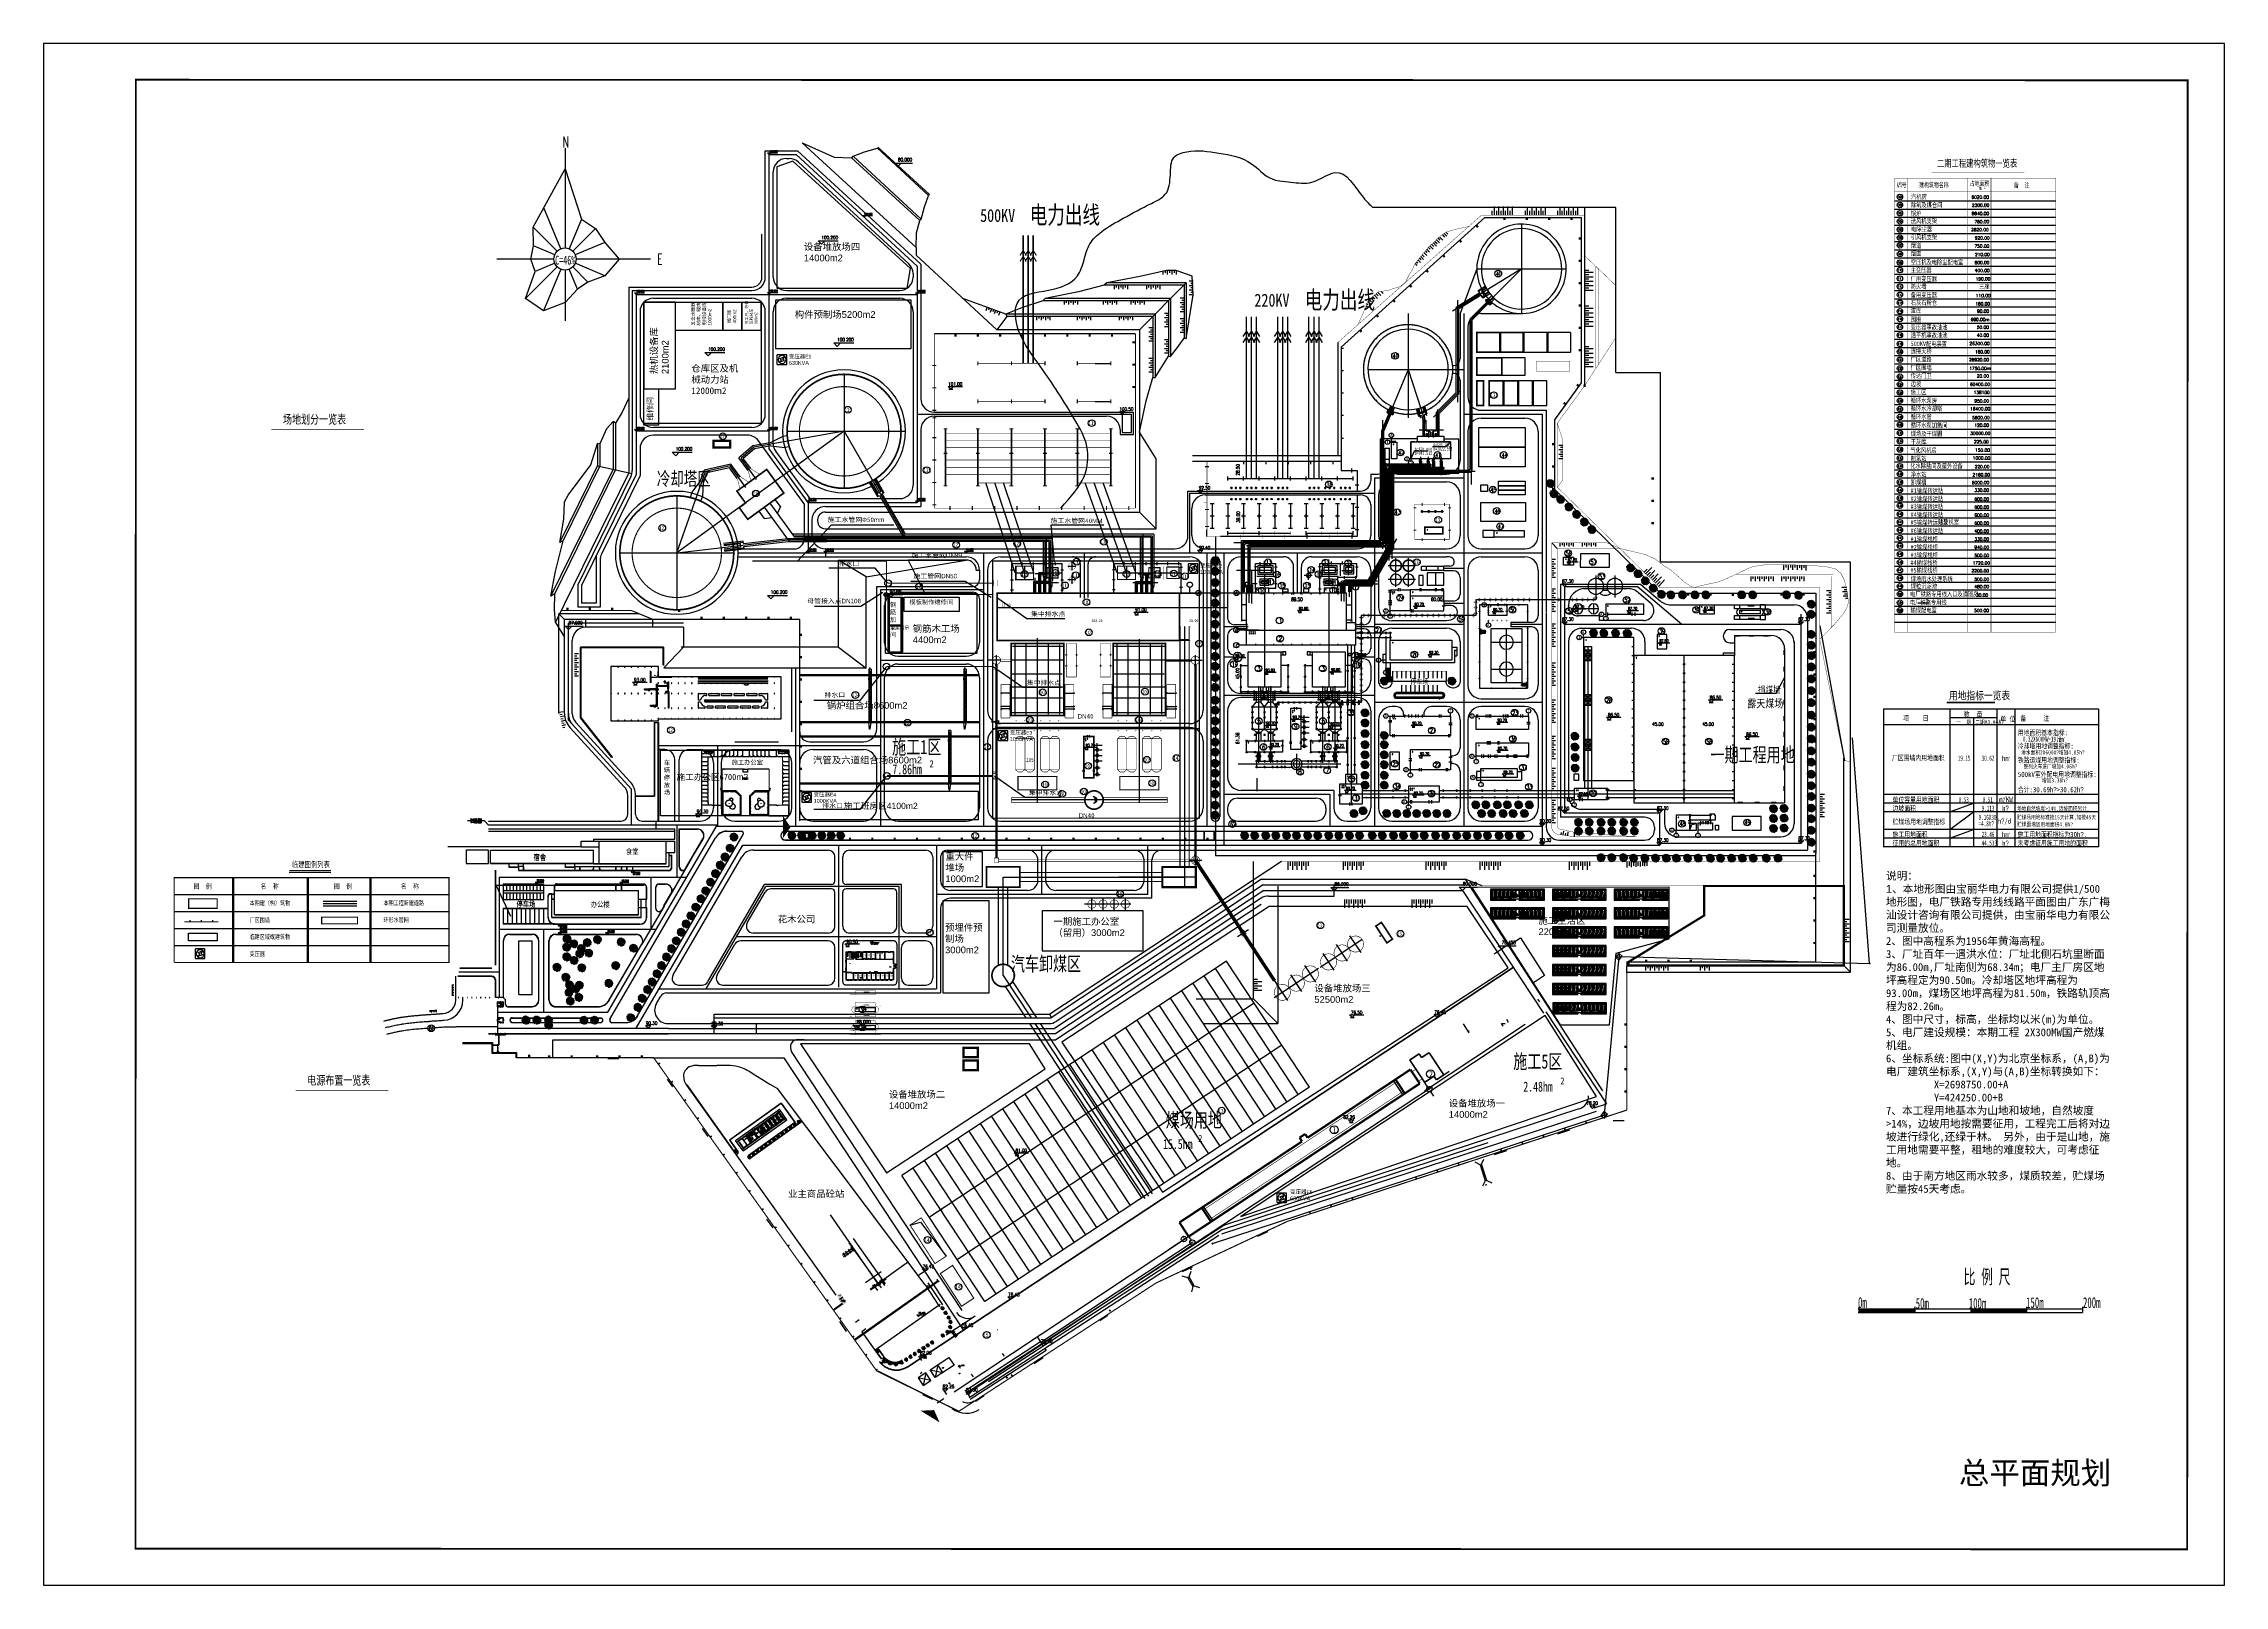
# Model space of a CAD drawing. Extents: x 532522 to 2902776, y -101917278 to 111238625.
# Drawn here: x 2900825 to 2902776, y 2548342 to 2549721 of the extents above; entities that cross this region are included whole.
import ezdxf
from ezdxf.enums import TextEntityAlignment as Align

# ---------------------------------------------------------------- set-up
doc = ezdxf.new("R2010")
doc.units = 0
doc.header["$LTSCALE"] = 1000
doc.header["$MEASUREMENT"] = 0
doc.header["$PDMODE"] = 33
doc.header["$PDSIZE"] = 0.125
for name, pattern in [('CEN01', [82, 80, -1, 0, -1]), ('CENTER', [2, 1.25, -0.25, 0.25, -0.25]), ('CONTINOUS', [0]), ('DASH', [0.35, 0.25, -0.1]), ('DASHDOT', [1, 0.5, -0.25, 0, -0.25]), ('DASHED', [19.05, 12.7, -6.35]), ('DASHED2', [9.525, 6.35, -3.175]), ('DH', [1300, 500, -100, 100, -100, 500]), ('DOTE', [2.42, 2, -0.2, 0.02, -0.2]), ('LDASHDOT', [5.7, 5, -0.25, 0.2, -0.25]), ('X5', [3, 2, -1])]:
    doc.linetypes.add(name, pattern=pattern)
doc.layers.get('0').update_dxf_attribs({"linetype": 'CONTINUOUS'})
doc.layers.get('DEFPOINTS').update_dxf_attribs({"linetype": 'CONTINUOUS'})
for name, color, linetype in [('#1力能', 7, 'CONTINUOUS'), ('$TD_AUDIT_GENERATED_(1B714A)', 7, 'CONTINUOUS'), ('1', 7, 'CONTINUOUS'), ('11', 1, 'CONTINUOUS'), ('12', 7, 'CONTINUOUS'), ('15', 7, 'CONTINUOUS'), ('2', 7, 'CONTINUOUS'), ('24', 7, 'CONTINUOUS'), ('3', 7, 'CONTINUOUS'), ('34', 7, 'CONTINUOUS'), ('8', 7, 'CONTINUOUS'), ('AXIS', 3, 'CONTINUOUS'), ('AXIS_TEXT', 7, 'CONTINUOUS'), ('COLUMN', 7, 'CONTINUOUS'), ('DIM', 4, 'CONTINUOUS'), ('DLSS', 4, 'CONTINUOUS'), ('DOTE', 1, 'DOTE'), ('GCD', 1, 'CONTINUOUS'), ('GROUND', 2, 'CONTINUOUS'), ('HDASHDOT', 2, 'LDASHDOT'), ('JMD', 6, 'CONTINUOUS'), ('Layer6', 6, 'CONTINUOUS'), ('NEW±àºÅ', 2, 'CONTINUOUS'), ('NEW围墙', 6, 'CONTINUOUS'), ('NEW字', 2, 'CONTINUOUS'), ('NEW编号', 2, 'CONTINUOUS'), ('NEW道路', 4, 'CONTINUOUS'), ('PUB_DIM', 3, 'CONTINUOUS'), ('PUB_TEXT', 7, 'CONTINUOUS'), ('TEXT', 7, 'CONTINUOUS'), ('TOTHER', 7, 'CONTINUOUS'), ('WALL', 255, 'CONTINUOUS'), ('WINDOW', 2, 'CONTINUOUS'), ('WINDOW_TEXT', 7, 'CONTINUOUS'), ('μàÂ·', 5, 'CONTINUOUS'), ('广东火电图框', 7, 'CONTINUOUS'), ('征地红线', 20, 'CONTINUOUS'), ('循环水管', 5, 'DASH'), ('循环水管沟', 6, 'DASH'), ('施工临建布置', 7, 'CONTINUOUS'), ('施工生活区', 252, 'CONTINUOUS'), ('水工建筑', 150, 'CONTINUOUS'), ('水工循环水管沟', 6, 'CONTINUOUS'), ('电气', 7, 'CONTINUOUS'), ('设备', 30, 'CONTINUOUS'), ('边坡', 3, 'CONTINUOUS'), ('道路', 5, 'CONTINUOUS'), ('铁路线', 7, 'CONTINUOUS'), ('高压线', 80, 'CONTINUOUS')]:
    doc.layers.add(name, color=color, linetype=linetype)
doc.layers.add('ASSIST', color=7, linetype='CONTINUOUS', plot=False)
doc.styles.add('_COMPLEX', font='COMPLEX.shx', dxfattribs={"width": 0.6})
doc.styles.add('_DIMFONT', font='geditxt.shx', dxfattribs={"width": 0.8, "height": 3.5, "bigfont": 'dxt.shx'})
doc.styles.add('_DXT', font='', dxfattribs={"width": 0.75})
doc.styles.add('_GEDITXT', font='', dxfattribs={"width": 0.6})
doc.styles.add('_HZTCH', font='', dxfattribs={"width": 0.8})
doc.styles.add('_HZTXT', font='', dxfattribs={"width": 0.8})
doc.styles.add('_SIMPLEX', font='SIMPLEX.shx', dxfattribs={"width": 0.8})
doc.styles.add('_TXT', font='TXT.shx', dxfattribs={"width": 0.6})
doc.styles.add('BIGFONT', font='', dxfattribs={"width": 0.75})
doc.styles.add('COMPLEX', font='COMPLEX')
doc.styles.add('DIM_FONT', font='SIMPLEX.shx', dxfattribs={"width": 0.8})
doc.styles.add('GB2312', font='', dxfattribs={"width": 0.8})
doc.styles.add('GEDITXT', font='', dxfattribs={"height": 0.2})
doc.styles.add('HT', font='simhei.ttf', dxfattribs={"width": 0.8})
doc.styles.add('HZ', font='rs', dxfattribs={"width": 0.8, "bigfont": 'hztxt'})
doc.styles.add('HZ1', font='', dxfattribs={"width": 0.72})
doc.styles.add('ITALIC', font='italic')
doc.styles.add('SIMPLEX', font='SIMPLEX.SHX')
doc.styles.get("Standard").update_dxf_attribs({"font": '', "width": 1.1})
doc.styles.get('_DXT').set_extended_font_data('SimSun')
doc.styles.get('_GEDITXT').set_extended_font_data('SimSun')
doc.styles.get('_HZTCH').set_extended_font_data('SimSun')
doc.styles.get('_HZTXT').set_extended_font_data('SimSun')
doc.styles.get('BIGFONT').set_extended_font_data('SimSun')
doc.styles.get('GB2312').set_extended_font_data('仿宋_GB2312')
doc.styles.get('GEDITXT').set_extended_font_data('SimSun')
doc.styles.get('HZ1').set_extended_font_data('SimSun')
doc.styles.get('Standard').set_extended_font_data('SimSun')
doc.linetypes.add('444', pattern='A,4.5,[145,AAA.SHX,S=1,R=0,X=0,Y=1],4.5,-0.5,[146,AAA.SHX,S=1,R=0,X=0,Y=0],-0.5', length=10)
doc.dimstyles.new('AXIS', dxfattribs={"dimtxt": 300, "dimasz": 1, "dimexe": 250, "dimexo": 300, "dimgap": 150, "dimtad": 1, "dimdec": 0, "dimzin": 0, "dimdsep": 46, "dimtxsty": 'DIM_FONT', "dimblk": '_DIMX', "dimcen": 0.09, "dimse1": 1, "dimse2": 1, "dimclrt": 7, "dimadec": 0, "dimazin": 0, "dimtfac": 1, "dimtdec": 0, "dimtix": 1, "dimtmove": 2, "dimatfit": 3, "dimldrblk": '_DIMX', "dimfxl": 1, "dimtolj": 1, "dimtzin": 0, "dimarcsym": 0})
doc.dimstyles.new('DIMA', dxfattribs={"dimtxt": 300, "dimasz": 1, "dimexe": 250, "dimexo": 300, "dimgap": 150, "dimtad": 1, "dimdec": 0, "dimzin": 0, "dimdsep": 46, "dimtxsty": 'DIM_FONT', "dimblk": '_DIMX', "dimcen": 0.09, "dimse1": 1, "dimclrt": 7, "dimadec": 0, "dimazin": 0, "dimtfac": 1, "dimtdec": 0, "dimtix": 1, "dimtmove": 2, "dimatfit": 3, "dimldrblk": '_DIMX', "dimfxl": 1, "dimtolj": 1, "dimtzin": 0, "dimarcsym": 0})
doc.dimstyles.new('DIMB', dxfattribs={"dimtxt": 300, "dimasz": 1, "dimexe": 250, "dimexo": 300, "dimgap": 150, "dimtad": 1, "dimdec": 0, "dimzin": 0, "dimdsep": 46, "dimtxsty": 'DIM_FONT', "dimblk": '_DIMX', "dimcen": 0.09, "dimse2": 1, "dimclrt": 7, "dimadec": 0, "dimazin": 0, "dimtfac": 1, "dimtdec": 0, "dimtix": 1, "dimtmove": 2, "dimatfit": 3, "dimldrblk": '_DIMX', "dimfxl": 1, "dimtolj": 1, "dimtzin": 0, "dimarcsym": 0})
doc.dimstyles.get("Standard").update_dxf_attribs({"dimtxt": 0.18, "dimasz": 0.18, "dimexe": 0.18, "dimexo": 0.0625, "dimgap": 0.09, "dimtad": 0, "dimtih": 1, "dimtoh": 1, "dimdec": 4, "dimzin": 0, "dimdsep": 46, "dimtxsty": 'Standard', "dimcen": 0.09, "dimadec": 0, "dimazin": 0, "dimtfac": 1, "dimtdec": 4, "dimtofl": 0, "dimtmove": 0, "dimatfit": 3, "dimfxl": 1, "dimtolj": 1, "dimtzin": 0, "dimarcsym": 0})

# ---------------------------------------------------------------- blocks, each defined once
blk = doc.blocks.new('A$C7DAA3783')
at = {"layer": '1', "color": 1, "linetype": 'Continuous'}
for radius in [9.9, 0.00000000616]:
    blk.add_circle((61.1, 55.3), radius, dxfattribs=at)
at = {"layer": 'NEW字', "color": 1}
for p, q in [((61.1, 154.4), (61.1, 65.1)), ((32.6, 83.8), (61.1, 135.9)), ((61.1, 135.9), (75.9, 91)), ((57.3, 64.4), (42.1, 101.1)), ((32.8, 67), (32.6, 83.8)), ((54.1, 62.2), (32.6, 83.8)), ((75.9, 91), (64.9, 64.4)), ((88.4, 82.6), (68.1, 62.2)), ((75.9, 91), (88.4, 82.6)), ((88.4, 82.6), (96.8, 70.1)), ((30.4, 55.3), (32.8, 67)), ((51.9, 59), (32.8, 67)), ((96.8, 70.1), (70.2, 59)), ((96.8, 70.1), (109.5, 55.3)), ((51.2, 55.3), (0, 55.3)), ((54.1, 48.3), (25.7, 19.9)), ((25.7, 19.9), (34.3, 44.1)), ((34.3, 44.1), (30.4, 55.3)), ((51.9, 51.5), (34.3, 44.1)), ((57.3, 46.1), (41.9, 9.1)), ((61.1, 45.4), (61.1, 0)), ((72.2, 28.4), (64.9, 46.1)), ((81.6, 34.7), (68.1, 48.3)), ((96.8, 40.4), (70.2, 51.5)), ((137.5, 55.3), (71, 55.3)), ((96.8, 40.4), (81.6, 34.7)), ((109.5, 55.3), (96.8, 40.4)), ((41.9, 9.1), (25.7, 19.9)), ((72.2, 28.4), (61.1, 16.5)), ((81.6, 34.7), (72.2, 28.4)), ((61.1, 16.5), (41.9, 9.1))]:
    blk.add_line(p, q, dxfattribs=at)
at = {"layer": 'NEW字', "color": 1, "width": 0.6}
for s, height, style, p in [('N', 9.68, '_COMPLEX', (59, 155.2)), ('E', 9.68, '_COMPLEX', (143.6, 50.4)), ('C=46%', 8.06, '_GEDITXT', (52.2, 50.3))]:
    blk.add_text(s, height=height, rotation=0, dxfattribs=dict(at, style=style)).set_placement(p)
blk = doc.blocks.new('VEGTRE')
at = {"layer": '34', "color": 95, "linetype": 'Continuous'}
for p, q in [((-8.528, 0.012), (-9.251, 0.386)), ((0.118, -8.826), (0.14, -9.251)), ((3.566, -7.88), (3.93, -8.367))]:
    blk.add_line(p, q, dxfattribs=at)
for points in [[(-5.072, -1.937), (-5.316, -1.81), (-5.788, -1.573), (-6.291, -1.097), (-6.762, -0.477), (-7.144, -0.179), (-7.677, -0.092), (-8.21, -0.003), (-9.26, 0.048)], [(-2.826, 2.118), (-3.087, 2.39), (-3.441, 2.687), (-3.737, 2.687), (-4.003, 2.656), (-4.241, 2.538), (-4.446, 2.391), (-5.01, 2.243), (-5.306, 2.273), (-5.778, 2.451), (-6.162, 2.631), (-6.487, 2.807), (-6.99, 3.043), (-7.521, 3.161), (-7.788, 2.985), (-8.085, 2.779), (-8.47, 2.513), (-9.051, 1.949)], [(-7.644, 3.079), (-7.906, 3.251), (-8.291, 3.34), (-8.579, 3.473)], [(-6.774, 2.944), (-6.814, 2.364), (-7.2, 1.771), (-7.88, 1.359), (-8.262, 1.156)], [(-6.48, 4.13), (-6.809, 4.197), (-7.373, 4.169), (-7.785, 4.256), (-8.041, 4.579)], [(-5.516, 2.354), (-5.718, 2.925), (-6.014, 3.369), (-6.482, 4.138), (-6.364, 4.405), (-6.573, 4.79), (-7.162, 5.174), (-7.426, 5.518)], [(-4.4, 6.349), (-5.149, 6.149), (-5.738, 6.297), (-6.573, 6.509)], [(-2.28, 1.166), (-2.28, 1.166), (-2.588, 1.561), (-2.851, 2.005), (-2.762, 2.39), (-2.79, 2.715), (-3.321, 3.217), (-3.913, 3.602), (-4.236, 3.99), (-4.562, 4.344), (-4.855, 4.817), (-5.062, 5.113), (-5.651, 5.497), (-6.065, 5.795)], [(-2.046, 4.279), (-2.4, 4.964), (-3.287, 5.585), (-3.964, 6.236), (-4.882, 6.473), (-5.323, 6.918), (-5.978, 7.056)], [(-5.323, 6.918), (-5.362, 7.246), (-5.46, 7.463)], [(-3.964, -0.615), (-4.554, 0.443), (-5.236, 0.966)], [(-2.195, 6.115), (-2.574, 6.648), (-3.106, 7.036), (-3.4, 7.185), (-3.962, 7.479), (-4.61, 7.805), (-4.773, 7.915)], [(-3.752, 7.369), (-3.99, 8.041), (-3.988, 8.338)], [(-2.021, 2.95), (-2.046, 4.279), (-2.195, 6.115), (-2.229, 6.518), (-2.46, 6.863), (-3.385, 8.6)], [(-2.528, -0.28), (-2.003, -0.333), (-1.532, -0.287), (-1.009, -0.157), (-0.532, 0.043), (-0.487, 0.128), (-0.547, 0.195), (-1.308, 0.535), (-1.732, 0.759), (-2.28, 1.166)], [(-1.836, 0.836), (-1.532, 0.733), (-1.116, 0.535), (-0.728, 0.366), (-0.39, 0.222), (-0.308, 0.227), (-0.28, 0.318), (-0.409, 0.672), (-0.636, 1.292), (-0.851, 1.797), (-0.99, 2.038), (-1.383, 2.386), (-2.021, 2.95)], [(-1.496, 2.487), (-1.121, 2.253), (-0.85, 2.084), (-0.631, 1.636), (-0.436, 1.202), (-0.25, 0.662), (-0.137, 0.338), (-0.082, 0.263), (0.005, 0.289), (0.087, 0.499), (0.217, 0.862), (0.39, 1.333), (0.535, 1.913), (0.667, 2.463), (0.776, 2.867), (0.944, 3.145)], [(-1.333, 2.385), (-1.014, 3.395), (-1.014, 4.191), (-1.128, 4.636), (-1.306, 5.585)], [(0.397, 6.077), (-0.091, 6.602), (-0.424, 6.73), (-0.829, 8.612)], [(0.749, 8.303), (0.417, 8.867), (0.067, 9.236)], [(1.021, 3.397), (0.781, 2.621), (0.631, 1.971), (0.446, 1.246), (0.217, 0.503), (0.181, 0.39), (0.227, 0.262), (0.33, 0.248), (0.841, 0.426), (1.405, 0.538), (2.063, 0.638), (2.492, 0.733), (2.858, 0.774)], [(3.063, 0.843), (2.672, 0.708), (2.15, 0.579), (1.579, 0.487), (1.012, 0.402), (0.627, 0.217), (0.272, 0.046), (0.227, -0.01), (0.325, -0.138), (0.631, -0.385), (1.205, -0.844), (1.463, -1.024), (1.971, -1.188)], [(0.754, 9.176), (0.786, 8.248), (0.421, 5.99), (0.879, 5.048), (1.021, 3.397), (1.745, 3.549), (2.297, 4.056), (2.627, 4.528), (2.402, 6.574), (1.892, 7.12), (1.776, 8.509), (1.535, 8.749), (1.489, 9.113)], [(1.682, 3.535), (2.169, 3.304), (2.692, 2.851), (4.438, 2.986)], [(1.776, 8.509), (2.094, 8.662), (2.303, 8.938)], [(2.4, 6.569), (2.605, 7.267), (2.93, 7.679), (3.581, 8.303), (3.658, 8.472)], [(2.626, 4.535), (3.13, 4.899), (3.487, 5.697), (3.694, 6.082), (4.2, 6.525)], [(3.186, 7.925), (2.785, 8.597), (2.653, 8.841)], [(3.063, 0.843), (3.328, 0.935), (3.95, 1.438), (4.453, 1.703), (5.191, 1.733), (5.991, 1.467), (6.227, 1.436), (6.494, 1.703), (6.82, 2.174), (7.145, 2.617), (7.503, 2.795), (8.005, 3.031), (8.622, 3.282)], [(3.581, 1.14), (4.067, 0.995), (4.569, 0.431), (4.892, -0.014), (5.277, -0.369), (5.689, -0.487), (6.222, -0.251), (6.549, -0.162), (7.318, -0.075), (7.703, -0.106), (8.205, -0.578), (8.704, -1.142), (9.144, -1.244)], [(3.694, 6.082), (3.694, 6.585), (3.817, 7.533)], [(4.535, 1.708), (5.166, 2.212), (5.405, 2.749), (5.458, 3.195), (5.405, 3.713), (4.846, 4.231), (4.892, 4.745), (5.303, 5.581), (5.602, 7.304)], [(5.303, 5.581), (5.202, 5.697), (4.995, 6.082), (4.79, 6.494), (4.73, 7.087), (4.699, 7.94)], [(5.405, 3.715), (5.79, 4.156), (6.145, 4.662), (6.412, 4.985), (7.164, 5.812)], [(6.128, 1.448), (6.462, 0.903), (6.966, 1.051), (7.379, 1.315), (7.677, 1.108), (8.027, 0.545), (9.212, 0.508)], [(6.391, 4.959), (6.236, 5.518), (6.236, 5.725), (6.395, 6.648)], [(6.436, 1.643), (6.438, 3.318), (6.576, 3.653), (7.149, 4.036), (7.438, 4.497), (7.838, 4.863)], [(7.15, 4.038), (7.415, 3.92), (7.622, 3.862), (8.115, 4.385)], [(7.313, 2.699), (7.617, 2.232), (7.971, 1.997), (8.477, 1.877), (9.005, 2.002)], [(7.607, 1.156), (7.822, 1.138), (8.238, 1.197), (9.109, 1.462)], [(-7.533, -2.133), (-7.918, -1.867), (-8.39, -1.542), (-9.183, -1.21)], [(-3.385, -0.159), (-3.45, -0.154), (-3.774, -0.39), (-4.101, -0.774), (-4.337, -1.041), (-4.516, -1.246), (-4.752, -1.574), (-4.959, -1.839), (-5.168, -2.015), (-5.405, -2.164), (-5.937, -2.133), (-6.203, -2.133), (-6.619, -2.015), (-6.913, -1.957), (-7.178, -1.985), (-7.475, -2.075), (-7.713, -2.311), (-7.978, -2.46), (-8.333, -2.696), (-8.744, -3.056)], [(-6.979, -1.964), (-6.973, -2.342), (-7.031, -2.636), (-7.27, -3.021), (-7.773, -3.287), (-8.159, -3.523), (-8.431, -3.836)], [(-7.467, -4.788), (-7.696, -4.588), (-8.154, -4.393)], [(-4.544, -1.287), (-4.398, -1.839), (-4.429, -2.313), (-4.667, -2.757), (-5.318, -3.111), (-5.88, -3.318), (-6.326, -3.644), (-6.8, -4.147), (-7.126, -4.528), (-7.364, -4.768), (-7.882, -4.867)], [(-5.373, -7.544), (-4.773, -6.301), (-4.157, -5.926), (-3.485, -5.583), (-3.097, -5.157), (-2.957, -4.362), (-2.723, -3.472), (-3.477, -3.759), (-4.239, -4.508), (-5.019, -4.947), (-6.152, -5.144), (-6.579, -5.092), (-7.516, -5.415)], [(-6.154, -5.144), (-6.419, -5.388), (-6.862, -5.537), (-7.209, -5.815)], [(-4.773, -6.301), (-5.475, -6.544), (-6.005, -6.426), (-6.809, -6.28)], [(-3.675, -7.646), (-4, -8.051), (-4.462, -8.113)], [(-3.097, -5.157), (-2.87, -5.896), (-2.783, -6.162), (-3.316, -6.841), (-3.614, -7.403), (-3.703, -7.757), (-3.526, -8.173), (-3.497, -8.573)], [(-2.462, -3.179), (-2.137, -2.583), (-1.759, -2.28), (-1.347, -1.979), (-0.903, -1.67), (-0.496, -1.229), (-0.344, -0.944), (-0.215, -0.239), (-0.255, -0.128), (-0.359, -0.106), (-0.985, -0.282), (-1.626, -0.421), (-1.896, -0.446), (-2.446, -0.297), (-2.923, -0.203), (-3.385, -0.159)], [(-2.456, -8.492), (-2.67, -8.706), (-2.846, -8.81)], [(1.2, -4.123), (0.961, -3.593), (0.913, -3.108), (0.897, -2.942), (0.997, -2.662), (1.092, -2.21), (0.831, -1.764), (0.703, -1.215), (0.494, -0.85), (0.212, -0.451), (0.109, -0.39), (0.005, -0.414), (-0.07, -0.533), (-0.188, -1.003), (-0.224, -1.147), (-0.641, -1.614), (-0.865, -1.855), (-1.516, -2.27), (-2.173, -2.856), (-2.723, -3.472)], [(-1.538, -6.27), (-2.044, -6.574), (-2.251, -7.198), (-2.549, -7.67), (-2.579, -8.113), (-2.521, -8.379), (-2.316, -8.733), (-2.277, -8.973)], [(-1.516, -2.27), (-1.195, -2.785), (-1.891, -3.706), (-1.81, -5.097), (-1.538, -6.27), (-1.277, -7.256), (-1.383, -8.903), (-1.521, -9.106)], [(1.041, -8.544), (0.436, -8.59), (0.079, -8.856), (-0.393, -9.062), (-0.711, -9.226)], [(-0.641, -1.614), (-0.465, -2.169), (-0.497, -3.026), (-0.439, -3.619), (-0.352, -4.121), (-0.147, -4.685), (-0.354, -5.393), (-0.503, -5.629)], [(-0.179, -4.798), (-0.06, -4.862), (0.297, -5.039)], [(2.289, -1.251), (1.369, -1.07), (0.949, -0.757), (0.272, -0.338), (0.525, -0.728), (0.745, -1.07), (0.821, -1.393), (0.979, -1.87), (1.191, -2.229), (0.985, -3.046), (1.251, -4.369)], [(1.251, -4.369), (1.333, -4.685), (1.627, -4.952), (1.744, -5.662), (1.535, -6.342), (1.12, -6.993), (0.913, -7.436), (0.851, -8.029), (1.145, -8.826), (1.335, -9.154)], [(1.263, -4.424), (1.868, -4.687), (2.81, -5.721), (2.749, -6.195), (2.682, -7.19), (2.651, -7.523), (2.497, -8.152), (2.115, -9.003)], [(2.289, -1.251), (3.273, -1.369), (3.718, -1.47), (4.297, -1.908), (4.509, -2.215), (4.892, -2.778), (5.333, -3.788), (6.144, -5.178), (5.853, -5.723), (5.997, -6.562), (6.022, -7.009)], [(2.289, -1.251), (2.622, -1.988), (2.668, -2.896), (3.077, -3.598)], [(2.682, -7.164), (3.128, -7.675), (3.544, -7.882), (4.135, -7.851), (4.62, -8.005)], [(2.749, -6.195), (3.569, -6.393), (4.232, -6.769), (4.728, -7.321), (4.964, -7.379), (5.123, -7.651)], [(5.062, -5.236), (4.879, -5.692), (4.463, -6.137)], [(4.509, -2.215), (5.359, -2.379), (5.863, -2.203), (6.366, -1.908), (7.164, -2.383)], [(5.241, -3.574), (5.089, -4.362), (5, -4.954), (5.115, -5.487), (5.232, -6.168)], [(5.333, -3.788), (5.653, -3.624), (6.273, -3.682), (6.894, -3.744), (7.456, -3.773), (7.75, -4.07), (7.93, -4.732)], [(5.964, -2.144), (6.308, -2.441), (6.776, -3.034)], [(6.144, -5.179), (6.595, -5.251), (7.246, -5.46), (7.42, -5.497)], [(6.708, -2.111), (7.077, -1.968), (7.61, -2.147), (8.109, -2.292), (8.918, -2.378)], [(7.605, -3.921), (7.841, -3.892), (8.226, -4.07), (8.258, -4.132)], [(8.046, -2.275), (8.258, -2.65), (8.658, -3.2)], [(8.268, -0.651), (8.617, -0.311), (9.226, -0.229)]]:
    blk.add_lwpolyline(points, dxfattribs=at)
blk = doc.blocks.new('A$C3E9C44FA')
at = {"layer": '边坡', "color": 3}
for p, q in [((0, 3413), (0, 0)), ((2000, 3413), (2000, 1397)), ((4000, 3413), (4000, 0)), ((6000, 3413), (6000, 1397)), ((8000, 3413), (8000, 0)), ((10000, 3413), (10000, 1397)), ((12000, 3413), (12000, 0))]:
    blk.add_line(p, q, dxfattribs=at)
blk = doc.blocks.new('_FZH')
at = {"linetype": 'Continuous'}
for p, q in [((0.5, 0.5), (-0.5, 0.5)), ((-0.5, 0.5), (-0.5, -0.5)), ((0.5, -0.5), (0.5, 0.5)), ((-0.5, -0.5), (0.5, -0.5))]:
    blk.add_line(p, q, dxfattribs=at)
blk = doc.blocks.new('M_A2ZXL')
blk.add_line((-0.5, 0), (-0.5, -1))
blk.add_arc((-0.5, 0), 1, 271.6231, 0)
blk = doc.blocks.new('_DBLK')
blk.add_line((-0.45, 0), (-0.45, -0.95))
blk.add_arc((-0.45, 0), 0.95, 270, 0)
at = {"layer": 'WINDOW_TEXT', "style": 'SIMPLEX', "flags": 9}
blk.add_attdef('A', text='', height=1, dxfattribs=at).set_placement((0, 1.5), align=Align.MIDDLE)
blk = doc.blocks.new('_WBLK')
for p, q in [((-0.5, 0.5), (0.5, 0.5)), ((0.5, 0.17), (-0.5, 0.17)), ((0.5, -0.17), (-0.5, -0.17)), ((-0.5, -0.5), (0.5, -0.5))]:
    blk.add_line(p, q)
at = {"layer": 'WINDOW_TEXT', "style": 'SIMPLEX', "flags": 9}
blk.add_attdef('A', text='', height=1, dxfattribs=at).set_placement((0, 1.5), align=Align.MIDDLE)
blk = doc.blocks.new('M_A17ORW')
at = {"const_width": 0.02}
for points in [[(-0.5, 0), (-0.5, -0.3)], [(0.5, 0), (0.5, -0.7)]]:
    blk.add_lwpolyline(points, dxfattribs=at)
for centre, radius, start, end in [((-0.5, 0), 0.307, 274.2492, 0.2101), ((0.5, 0), 0.699, 180.2762, 268.0603)]:
    blk.add_arc(centre, radius, start, end)
blk = doc.blocks.new('_GCBLK')
at = {"linetype": 'DASH'}
for p, q in [((-0.5, -0.5), (-0.5, 0.5)), ((-0.5, 0.2), (0.5, 0.2)), ((0.5, -0.5), (0.5, 0.5)), ((-0.5, -0.2), (0.5, -0.2))]:
    blk.add_line(p, q, dxfattribs=at)
at = {"layer": 'WINDOW_TEXT', "style": 'SIMPLEX', "flags": 9}
blk.add_attdef('A', text='', height=1, dxfattribs=at).set_placement((0, 1.5), align=Align.MIDDLE)
blk = doc.blocks.new('_DIMZB1')
blk.add_line((0, 0), (3000, 0))
at = {"style": '_DIMFONT', "width": 0.8}
for tag, p in [('X=', (1500, 250)), ('Y=', (1500, -250))]:
    blk.add_attdef(tag, text='', height=300, dxfattribs=at).set_placement(p, align=Align.MIDDLE)
blk = doc.blocks.new('_ARROW')
blk.add_solid([(0, 0), (-1, 0.1), (-1, -0.1)])
blk = doc.blocks.new('A$C3BFE68D4')
at = {"layer": '1', "color": 1, "linetype": 'Continuous', "const_width": 1500, "flags": 128}
blk.add_lwpolyline([(742, 9202, 1), (20535, 12075, 1)], format="xyb", close=True, dxfattribs=at)
blk = doc.blocks.new('GC200')
at = {"linetype": 'Continuous', "const_width": 0.2, "flags": 128}
blk.add_lwpolyline([(-0.1, 0, 1), (0.1, 0, 1)], format="xyb", close=True, dxfattribs=at)
blk = doc.blocks.new('_YZH')
at = {"const_width": 0.5}
blk.add_lwpolyline([(-0.25, 0, 1), (0.25, 0, 1)], format="xyb", close=True, dxfattribs=at)
blk = doc.blocks.new('_DBLK1')
for p, q in [((-0.47, 0), (-0.47, -0.47)), ((0.47, 0), (0.47, -0.47))]:
    blk.add_line(p, q)
for centre, start, end in [((-0.47, 0), 270, 0), ((0.47, 0), 180, 270)]:
    blk.add_arc(centre, 0.47, start, end)
at = {"layer": 'WINDOW_TEXT', "style": 'SIMPLEX', "flags": 9}
blk.add_attdef('A', text='', height=1, dxfattribs=at).set_placement((0, 1.5), align=Align.MIDDLE)
blk = doc.blocks.new('_AXISO')
blk.add_circle((0, 0), 0.5)
at = {"layer": 'AXIS_TEXT', "style": 'COMPLEX', "width": 1.041667}
blk.add_attdef('A', text='', height=0.56, dxfattribs=at).set_placement((-0.25, -0.28), (0.25, -0.28), align=Align.FIT)
blk = doc.blocks.new('A$C2C9E3C41')
at = {"color": 8, "linetype": 'Continuous'}
blk.add_circle((1441, 1444), 22.6, dxfattribs=at)
at = {"layer": '34', "color": 95, "linetype": 'Continuous'}
for p, q in [((58, 1510), (0, 1455)), ((9, 1562), (154, 1567)), ((76, 1684), (19, 1677)), ((90, 1771), (46, 1804)), ((146, 1561), (58, 1510)), ((100, 1879), (62, 1858)), ((113, 1722), (76, 1684)), ((113, 1722), (90, 1771)), ((391, 1378), (97, 1315)), ((370, 1061), (99, 917)), ((205, 1942), (100, 1879)), ((330, 1740), (113, 1722)), ((146, 2003), (119, 2015)), ((186, 822), (140, 822)), ((243, 1902), (146, 2003)), ((154, 1567), (506, 1510)), ((291, 859), (186, 822)), ((335, 2182), (202, 2178)), ((223, 725), (206, 700)), ((274, 826), (223, 725)), ((307, 1851), (243, 1902)), ((414, 2021), (266, 2040)), ((320, 914), (274, 826)), ((310, 608), (277, 593)), ((570, 2272), (301, 2318)), ((416, 1819), (307, 1851)), ((362, 614), (310, 608)), ((343, 960), (320, 914)), ((415, 1819), (330, 1740)), ((428, 2192), (335, 2182)), ((362, 614), (340, 512)), ((404, 1043), (343, 960)), ((431, 683), (362, 614)), ((424, 1097), (370, 1061)), ((411, 1430), (391, 1378)), ((548, 2417), (404, 2442)), ((487, 1102), (404, 1043)), ((493, 1506), (411, 1430)), ((492, 2021), (414, 2021)), ((734, 1854), (415, 1819)), ((492, 2021), (423, 2100)), ((487, 1102), (424, 1097)), ((458, 549), (425, 419)), ((492, 2224), (428, 2192)), ((468, 826), (431, 683)), ((450, 758), (482, 641)), ((482, 641), (458, 549)), ((570, 932), (468, 826)), ((773, 1125), (487, 1102)), ((552, 2256), (492, 2224)), ((552, 1989), (492, 2021)), ((506, 1510), (653, 1582)), ((663, 2445), (534, 2562)), ((583, 563), (537, 498)), ((580, 2417), (548, 2417)), ((570, 2272), (552, 2256)), ((677, 1933), (552, 1989)), ((701, 2208), (570, 2272)), ((718, 1269), (570, 1241)), ((666, 1070), (570, 932)), ((667, 2442), (580, 2417)), ((634, 327), (580, 286)), ((643, 655), (583, 563)), ((694, 419), (634, 327)), ((689, 687), (643, 655)), ((653, 1582), (911, 1604)), ((714, 2403), (663, 2445)), ((773, 1125), (666, 1070)), ((733, 1854), (677, 1933)), ((739, 2605), (682, 2667)), ((763, 733), (689, 687)), ((754, 452), (694, 419)), ((781, 2201), (701, 2208)), ((792, 2348), (714, 2403)), ((787, 1286), (718, 1269)), ((777, 230), (726, 190)), ((808, 1803), (734, 1854)), ((811, 2560), (739, 2605)), ((795, 433), (754, 452)), ((838, 2634), (757, 2711)), ((818, 784), (763, 733)), ((981, 1129), (773, 1125)), ((790, 294), (777, 230)), ((862, 2288), (781, 2201)), ((797, 434), (786, 382)), ((786, 382), (790, 294)), ((911, 1286), (787, 1286)), ((861, 2288), (792, 2348)), ((915, 506), (795, 433)), ((887, 1717), (808, 1803)), ((811, 2560), (829, 2601)), ((871, 2470), (811, 2560)), ((879, 834), (818, 784)), ((829, 2601), (838, 2634)), ((942, 2296), (862, 2288)), ((923, 2449), (871, 2470)), ((939, 926), (879, 834)), ((911, 1604), (887, 1717)), ((889, 1707), (925, 1783)), ((920, 151), (899, 106)), ((911, 1604), (1032, 1566)), ((1069, 1237), (911, 1286)), ((985, 553), (915, 506)), ((934, 211), (920, 151)), ((1185, 2449), (923, 2449)), ((925, 1783), (996, 1865)), ((968, 2693), (929, 2790)), ((960, 252), (934, 211)), ((1017, 1009), (939, 926)), ((1012, 2288), (942, 2296)), ((966, 354), (948, 271)), ((948, 271), (975, 230)), ((994, 1566), (950, 1592)), ((1003, 433), (966, 354)), ((1005, 2615), (968, 2693)), ((996, 1865), (975, 2137)), ((975, 230), (1007, 183)), ((1069, 1229), (981, 1129)), ((982, 388), (1072, 382)), ((1074, 584), (985, 553)), ((1057, 1549), (994, 1566)), ((1030, 483), (1003, 433)), ((1033, 2559), (1005, 2615)), ((1007, 183), (1049, 123)), ((1096, 2250), (1012, 2288)), ((1068, 1014), (1017, 1009)), ((1020, 2585), (1093, 2633)), ((1068, 963), (1022, 908)), ((1022, 908), (1022, 862)), ((1022, 862), (1026, 820)), ((1026, 820), (1045, 783)), ((1058, 543), (1030, 483)), ((1032, 1566), (1133, 1543)), ((1102, 2508), (1033, 2559)), ((1045, 783), (1068, 751)), ((1049, 123), (1137, 33)), ((1053, 1211), (1089, 1270)), ((1142, 1528), (1057, 1549)), ((1086, 617), (1058, 543)), ((1128, 1000), (1068, 1014)), ((1110, 1004), (1068, 963)), ((1068, 751), (1091, 663)), ((1123, 1290), (1069, 1229)), ((1072, 382), (1165, 321)), ((1091, 663), (1086, 617)), ((1089, 1270), (1116, 1312)), ((1093, 2633), (1129, 2688)), ((1174, 2152), (1096, 2250)), ((1175, 2458), (1102, 2508)), ((1116, 1312), (1186, 1346)), ((1160, 1312), (1123, 1290)), ((1197, 1041), (1128, 1000)), ((1148, 2767), (1129, 2849)), ((1129, 2688), (1148, 2767)), ((1133, 1543), (1246, 1514)), ((1233, 1505), (1142, 1528)), ((1239, 1345), (1160, 1312)), ((1165, 321), (1229, 215)), ((1170, 2254), (1212, 2379)), ((1175, 2139), (1170, 2254)), ((1217, 2416), (1175, 2458)), ((1216, 2061), (1175, 2139)), ((1186, 1346), (1253, 1377)), ((1259, 1089), (1197, 1041)), ((1212, 2379), (1217, 2416)), ((1254, 2730), (1213, 2866)), ((1215, 2401), (1300, 2453)), ((1295, 1964), (1216, 2061)), ((1229, 215), (1260, 156)), ((1306, 1478), (1233, 1505)), ((1236, 2596), (1268, 2642)), ((1277, 2531), (1236, 2596)), ((1336, 1381), (1239, 1345)), ((1246, 1514), (1362, 1478)), ((1253, 1377), (1338, 1406)), ((1263, 2665), (1254, 2730)), ((1322, 1174), (1259, 1089)), ((1259, 1089), (1259, 1089)), ((1260, 2631), (1263, 2665)), ((1263, 2003), (1286, 2079)), ((1268, 2642), (1356, 2697)), ((1300, 2453), (1277, 2531)), ((1286, 2079), (1374, 2157)), ((1372, 734), (1290, 628)), ((1309, 1922), (1295, 1964)), ((1363, 1458), (1306, 1478)), ((1309, 1922), (1330, 1861)), ((1310, 1158), (1326, 1206)), ((1326, 1833), (1320, 1890)), ((1357, 1241), (1322, 1174)), ((1341, 1766), (1326, 1833)), ((1326, 1206), (1357, 1270)), ((1330, 1861), (1350, 1780)), ((1391, 1401), (1336, 1381)), ((1338, 1406), (1388, 1423)), ((1357, 1664), (1341, 1766)), ((1350, 1780), (1365, 1691)), ((1356, 2697), (1362, 2882)), ((1374, 1576), (1357, 1664)), ((1410, 1359), (1357, 1241)), ((1357, 1270), (1384, 1331)), ((1362, 1478), (1380, 1473)), ((1396, 1445), (1363, 1458)), ((1365, 1691), (1378, 1602)), ((1537, 826), (1372, 734)), ((1374, 2157), (1443, 2208)), ((1402, 1496), (1374, 1576)), ((1378, 1602), (1407, 1542)), ((1380, 1473), (1400, 1480)), ((1439, 114), (1381, 1)), ((1384, 1331), (1406, 1384)), ((1388, 1423), (1400, 1432)), ((1405, 1397), (1391, 1401)), ((1400, 1432), (1396, 1445)), ((1400, 1480), (1402, 1496)), ((1406, 1384), (1405, 1397)), ((1407, 1542), (1434, 1487)), ((1421, 1369), (1410, 1359)), ((1434, 1362), (1421, 1369)), ((1441, 164), (1433, 0)), ((1434, 1487), (1442, 1480)), ((1465, 1287), (1434, 1362)), ((1455, 247), (1441, 164)), ((1442, 1480), (1462, 1495)), ((1443, 2208), (1498, 2268)), ((1453, 2586), (1457, 2646)), ((1466, 2466), (1453, 2586)), ((1469, 330), (1455, 247)), ((1457, 2646), (1531, 2725)), ((1461, 1405), (1457, 1389)), ((1457, 1389), (1485, 1291)), ((1478, 1411), (1461, 1405)), ((1462, 1495), (1501, 1543)), ((1486, 1206), (1465, 1287)), ((1466, 917), (1465, 906)), ((1465, 906), (1502, 856)), ((1480, 2415), (1466, 2466)), ((1472, 989), (1466, 917)), ((1515, 390), (1469, 330)), ((1487, 1063), (1472, 989)), ((1489, 2789), (1477, 2884)), ((1588, 1391), (1478, 1411)), ((1517, 2332), (1480, 2415)), ((1485, 1291), (1506, 1191)), ((1485, 1050), (1493, 1132)), ((1493, 1132), (1486, 1206)), ((1510, 1149), (1487, 1063)), ((1542, 2734), (1489, 2789)), ((1559, 1593), (1494, 1487)), ((1494, 1487), (1554, 1526)), ((1498, 2268), (1517, 2332)), ((1501, 1543), (1572, 1633)), ((1511, 1478), (1502, 1462)), ((1502, 1462), (1505, 1445)), ((1502, 856), (1562, 805)), ((1505, 1445), (1524, 1434)), ((1506, 1191), (1510, 1149)), ((1573, 1522), (1511, 1478)), ((1612, 463), (1515, 390)), ((1524, 1434), (1597, 1415)), ((1531, 2725), (1619, 2802)), ((1554, 1526), (1608, 1561)), ((1608, 1658), (1559, 1593)), ((1562, 805), (1603, 768)), ((1572, 1633), (1601, 1673)), ((1630, 1554), (1573, 1522)), ((1633, 1367), (1588, 1391)), ((1597, 1415), (1620, 1410)), ((1601, 1673), (1626, 1752)), ((1603, 768), (1635, 740)), ((1636, 1802), (1608, 1658)), ((1608, 1561), (1658, 1573)), ((1686, 542), (1612, 463)), ((1619, 2802), (1635, 2871)), ((1620, 1410), (1693, 1345)), ((1716, 1574), (1630, 1554)), ((1681, 136), (1630, 12)), ((1701, 1304), (1633, 1367)), ((1635, 740), (1686, 703)), ((1636, 1802), (1654, 1955)), ((1636, 1802), (1751, 1854)), ((1642, 736), (1728, 758)), ((1654, 1955), (1670, 2025)), ((1658, 1573), (1733, 1597)), ((1670, 2025), (1738, 2115)), ((1732, 209), (1681, 136)), ((1686, 703), (1728, 671)), ((1723, 615), (1686, 542)), ((1693, 1345), (1779, 1372)), ((1693, 1345), (1730, 1310)), ((1750, 1234), (1701, 1304)), ((1786, 1615), (1716, 1574)), ((1743, 653), (1723, 615)), ((1728, 758), (1802, 754)), ((1728, 671), (1755, 638)), ((1730, 1310), (1795, 1208)), ((1774, 269), (1732, 209)), ((1733, 1597), (1789, 1630)), ((1738, 2438), (1813, 2562)), ((1784, 2359), (1738, 2438)), ((1738, 2115), (1786, 2148)), ((1755, 412), (1746, 366)), ((1746, 366), (1750, 325)), ((1747, 356), (1806, 357)), ((1748, 2549), (1776, 2632)), ((1770, 2491), (1748, 2549)), ((1797, 1170), (1750, 1234)), ((1750, 325), (1765, 278)), ((1751, 1854), (1893, 1861)), ((1755, 638), (1778, 601)), ((1774, 477), (1755, 412)), ((1765, 278), (1801, 241)), ((1778, 601), (1774, 518)), ((1774, 518), (1774, 477)), ((1775, 2375), (1822, 2429)), ((1776, 2632), (1798, 2710)), ((1779, 1372), (1913, 1367)), ((1812, 2281), (1784, 2359)), ((1786, 2148), (1812, 2281)), ((1786, 2148), (1874, 2208)), ((1856, 1600), (1786, 1615)), ((1789, 1630), (1916, 1598)), ((1795, 1208), (1875, 1258)), ((1795, 1208), (1886, 1106)), ((1796, 2700), (1854, 2733)), ((1844, 1111), (1797, 1170)), ((1798, 2710), (1812, 2836)), ((1801, 241), (1825, 200)), ((1802, 754), (1871, 717)), ((1806, 357), (1852, 348)), ((1822, 2429), (1914, 2502)), ((1825, 200), (1861, 145)), ((1937, 1060), (1844, 1111)), ((1852, 348), (1912, 310)), ((1854, 2733), (1940, 2795)), ((1900, 1585), (1856, 1600)), ((1861, 145), (1918, 80)), ((1871, 717), (1926, 615)), ((1874, 2208), (2032, 2277)), ((1875, 1258), (2019, 1150)), ((1886, 1106), (1982, 1020)), ((1893, 1861), (2002, 1925)), ((1926, 1587), (1900, 1585)), ((1912, 310), (1954, 232)), ((1913, 1367), (2005, 1376)), ((1916, 1598), (2122, 1640)), ((2001, 1594), (1926, 1587)), ((1926, 615), (1958, 527)), ((1954, 232), (1990, 172)), ((1958, 527), (2009, 458)), ((2121, 983), (1982, 1020)), ((1982, 1020), (2027, 902)), ((1990, 172), (2039, 129)), ((1998, 2262), (2121, 2238)), ((2084, 1632), (2001, 1594)), ((2005, 1376), (2084, 1390)), ((2006, 2326), (2015, 2423)), ((2032, 2277), (2006, 2326)), ((2009, 458), (2088, 384)), ((2015, 2423), (2025, 2520)), ((2019, 1150), (2236, 1162)), ((2025, 2520), (2029, 2608)), ((2027, 902), (2144, 783)), ((2029, 2608), (2076, 2654)), ((2032, 2277), (2249, 2403)), ((2048, 2668), (2076, 2728)), ((2053, 2631), (2048, 2668)), ((2076, 2728), (2085, 2733)), ((2076, 2654), (2179, 2682)), ((2084, 1390), (2172, 1422)), ((2088, 384), (2147, 333)), ((2121, 2238), (2214, 2225)), ((2245, 961), (2121, 983)), ((2122, 1640), (2172, 1653)), ((2157, 244), (2126, 173)), ((2131, 1642), (2172, 1736)), ((2144, 783), (2213, 662)), ((2147, 333), (2185, 296)), ((2188, 280), (2157, 244)), ((2172, 1736), (2333, 1883)), ((2172, 1653), (2213, 1698)), ((2172, 1422), (2282, 1389)), ((2185, 296), (2200, 215)), ((2189, 1417), (2199, 1435)), ((2199, 1435), (2227, 1491)), ((2213, 1698), (2324, 1717)), ((2213, 662), (2243, 485)), ((2214, 2225), (2297, 2243)), ((2243, 485), (2235, 418)), ((2235, 418), (2286, 272)), ((2236, 1162), (2419, 1205)), ((2243, 485), (2281, 443)), ((2245, 961), (2361, 997)), ((2312, 901), (2245, 961)), ((2249, 2403), (2260, 2473)), ((2249, 2403), (2334, 2358)), ((2258, 2234), (2329, 2206)), ((2260, 2473), (2293, 2575)), ((2281, 443), (2305, 374)), ((2282, 1389), (2319, 1366)), ((2293, 2575), (2298, 2602)), ((2297, 2243), (2403, 2261)), ((2305, 374), (2348, 320)), ((2365, 796), (2312, 901)), ((2324, 1717), (2430, 1684)), ((2329, 2206), (2398, 2141)), ((2333, 1883), (2407, 1873)), ((2334, 2358), (2464, 2380)), ((2361, 997), (2402, 1010)), ((2424, 700), (2365, 796)), ((2402, 1010), (2508, 927)), ((2407, 1873), (2438, 2001)), ((2407, 1873), (2562, 1863)), ((2419, 1205), (2573, 1245)), ((2419, 1205), (2466, 1126)), ((2443, 508), (2421, 382)), ((2424, 700), (2462, 590)), ((2618, 606), (2424, 700)), ((2430, 1684), (2532, 1619)), ((2438, 2001), (2497, 2105)), ((2462, 590), (2443, 508)), ((2464, 2380), (2534, 2384)), ((2466, 1126), (2564, 1093)), ((2497, 2105), (2583, 2182)), ((2508, 927), (2596, 881)), ((2532, 1619), (2601, 1587)), ((2558, 1863), (2638, 1933)), ((2562, 1863), (2614, 1858)), ((2564, 1093), (2637, 1047)), ((2573, 1245), (2830, 1229)), ((2583, 2182), (2592, 2219)), ((2592, 2219), (2634, 2244)), ((2596, 881), (2651, 867)), ((2601, 1587), (2693, 1577)), ((2614, 1858), (2713, 1834)), ((2634, 871), (2697, 821)), ((2637, 1047), (2706, 1042)), ((2638, 1933), (2670, 1997)), ((2651, 867), (2716, 895)), ((2666, 2090), (2690, 2165)), ((2670, 1997), (2666, 2090)), ((2670, 2001), (2746, 2058)), ((2693, 1577), (2818, 1623)), ((2697, 821), (2706, 748)), ((2706, 1042), (2748, 1051)), ((2713, 1834), (2845, 1775)), ((2716, 895), (2778, 899)), ((2748, 1051), (2803, 1083)), ((2766, 1061), (2799, 1028)), ((2774, 1607), (2781, 1513)), ((2781, 1513), (2822, 1457)), ((2799, 1028), (2815, 1001)), ((2803, 1083), (2841, 1089)), ((2818, 1623), (2869, 1653)), ((2818, 1463), (2884, 1466)), ((2822, 1457), (2855, 1383)), ((2830, 1229), (2861, 1207)), ((2855, 1383), (2880, 1334))]:
    blk.add_line(p, q, dxfattribs=at)
blk = doc.blocks.new('_DIMX')
blk.add_line((-150, 0), (150, 0))
at = {"const_width": 50}
blk.add_lwpolyline([(-70, -70), (70, 70)], dxfattribs=at)
blk = doc.blocks.new('*D51')
at = {"color": 0, "linetype": 'ByBlock'}
blk.add_line((21592, 2733), (23190, 2733), dxfattribs=at)
at = {"layer": 'DEFPOINTS', "color": 0, "linetype": 'ByBlock'}
for p in [(21591, 1733), (23191, 2733), (23191, 1733)]:
    blk.add_point(p, dxfattribs=at)
at = {"color": 0, "linetype": 'ByBlock', "rotation": 180}
blk.add_blockref('_DIMX', (21591, 2733), dxfattribs=at)
at = {"color": 0, "linetype": 'ByBlock'}
blk.add_blockref('_DIMX', (23191, 2733), dxfattribs=at)
at = {"color": 7, "linetype": 'ByBlock', "insert": (22234, 3042), "char_height": 300, "attachment_point": 5, "style": 'DIM_FONT'}
blk.add_mtext('\\A1;1600', dxfattribs=at)
blk = doc.blocks.new('M_C29SMZ')
for p, q in [((-1253, 165), (-1111, 603)), ((-1188, 149), (-974, 80)), ((-1048, 577), (-834, 508)), ((-917, 870), (-545, 1141)), ((-888, 123), (-791, 423)), ((-873, 819), (-741, 637)), ((-830, 1057), (-749, 1116)), ((-646, 622), (-392, 807)), ((-509, 1083), (-377, 901)), ((-230, 1243), (230, 1243)), ((-225, 1176), (-225, 951)), ((-158, 883), (158, 883)), ((-50, 1343), (50, 1343)), ((225, 1176), (225, 951)), ((509, 1083), (377, 901)), ((392, 807), (646, 622)), ((545, 1141), (917, 870)), ((873, 819), (741, 637)), ((749, 1116), (830, 1057)), ((791, 423), (888, 123)), ((1048, 577), (834, 508)), ((1188, 149), (974, 80)), ((1111, 603), (1253, 165)), ((1262, 462), (1293, 368)), ((-1111, -603), (-1253, -165)), ((-1188, -149), (-974, -80)), ((-1048, -577), (-834, -508)), ((-545, -1141), (-917, -870)), ((-791, -423), (-888, -123)), ((-873, -819), (-741, -637)), ((-749, -1116), (-830, -1057)), ((-392, -807), (-646, -622)), ((-509, -1083), (-377, -901)), ((230, -1243), (-230, -1243)), ((-225, -1176), (-225, -951)), ((158, -883), (-158, -883)), ((225, -1176), (225, -951)), ((509, -1083), (377, -901)), ((646, -622), (392, -807)), ((917, -870), (545, -1141)), ((873, -819), (741, -637)), ((830, -1057), (749, -1116)), ((888, -123), (791, -423)), ((1048, -577), (834, -508)), ((1188, -149), (974, -80)), ((1253, -165), (1111, -603)), ((1293, -368), (1262, -462))]:
    blk.add_line(p, q)
blk.add_circle((0, 0), 800)
for centre, radius, start, end in [((1365, -443), 2713, 156.802304, 167.197696), ((-965, 355), 316, 121.273457, 160.234862), ((-1167, 213), 67.5, 162, 252), ((-1069, 513), 67.5, 72, 162), ((-1124, 617), 10, 49.330009, 121.273457), ((-1130, 609), 20, 342, 49.330009), ((-953, 144), 67.5, 252, 342), ((-934, 878), 10, 166.726543, 238.669991), ((843, -1161), 2713, 120.802304, 131.197696), ((-636, 808), 316, 127.765138, 166.726543), ((-928, 887), 20, 238.669991, 306), ((-818, 858), 67.5, 126, 216), ((-855, 444), 67.5, 342, 72), ((-572, 855), 316, 85.273457, 124.234862), ((-686, 676), 67.5, 216, 306), ((-564, 1044), 67.5, 36, 126), ((-547, 1159), 10, 13.330009, 85.273457), ((-556, 1157), 20, 306, 13.330009), ((-431, 862), 67.5, 306, 36), ((-239, 1259), 10, 130.726543, 202.669991), ((-230, 1263), 20, 202.669991, 270), ((-40, 1028), 316, 91.765138, 130.726543), ((0, -1435), 2713, 84.802304, 95.197696), ((-158, 1176), 67.5, 90, 180), ((-158, 951), 67.5, 180, 270), ((40, 1028), 316, 49.273457, 88.234862), ((158, 1176), 67.5, 0, 90), ((158, 951), 67.5, 270, 0), ((230, 1263), 20, 270, 337.330009), ((239, 1259), 10, 337.330009, 49.273457), ((431, 862), 67.5, 144, 234), ((564, 1044), 67.5, 54, 144), ((556, 1157), 20, 166.669991, 234), ((547, 1159), 10, 94.726543, 166.669991), ((572, 855), 316, 55.765138, 94.726543), ((-843, -1161), 2713, 48.802304, 59.197696), ((686, 676), 67.5, 234, 324), ((855, 444), 67.5, 108, 198), ((636, 808), 316, 13.273457, 52.234862), ((818, 858), 67.5, 324, 54), ((953, 144), 67.5, 198, 288), ((928, 887), 20, 234, 301.330009), ((934, 878), 10, 301.330009, 13.273457), ((1069, 513), 67.5, 18, 108), ((1130, 609), 20, 130.669991, 198), ((1124, 617), 10, 58.726543, 130.669991), ((965, 355), 316, 19.765138, 58.726543), ((-1365, -443), 2713, 12.802304, 23.197696), ((1167, 213), 67.5, 288, 18), ((1272, 172), 20, 198, 265.330009), ((1271, 162), 10, 265.330009, 337.273457), ((990, 280), 316, 337.273457, 16.234862), ((1365, 443), 2713, 192.802304, 203.197696), ((-965, -355), 316, 199.765138, 238.726543), ((-1167, -213), 67.5, 108, 198), ((-1069, -513), 67.5, 198, 288), ((-1124, -617), 10, 238.726543, 310.669991), ((-1130, -609), 20, 310.669991, 18), ((-953, -144), 67.5, 18, 108), ((-934, -878), 10, 121.330009, 193.273457), ((-636, -808), 316, 193.273457, 232.234862), ((843, 1161), 2713, 228.802304, 239.197696), ((-928, -887), 20, 54, 121.330009), ((-818, -858), 67.5, 144, 234), ((-855, -444), 67.5, 288, 18), ((-572, -855), 316, 235.765138, 274.726543), ((-686, -676), 67.5, 54, 144), ((-564, -1044), 67.5, 234, 324), ((-547, -1159), 10, 274.726543, 346.669991), ((-556, -1157), 20, 346.669991, 54), ((-431, -862), 67.5, 324, 54), ((-239, -1259), 10, 157.330009, 229.273457), ((-230, -1263), 20, 90, 157.330009), ((-40, -1028), 316, 229.273457, 268.234862), ((0, 1435), 2713, 264.802304, 275.197696), ((-158, -951), 67.5, 90, 180), ((-158, -1176), 67.5, 180, 270), ((40, -1028), 316, 271.765138, 310.726543), ((158, -951), 67.5, 0, 90), ((158, -1176), 67.5, 270, 0), ((230, -1263), 20, 22.669991, 90), ((239, -1259), 10, 310.726543, 22.669991), ((431, -862), 67.5, 126, 216), ((564, -1044), 67.5, 216, 306), ((556, -1157), 20, 126, 193.330009), ((547, -1159), 10, 193.330009, 265.273457), ((-843, 1161), 2713, 300.802304, 311.197696), ((572, -855), 316, 265.273457, 304.234862), ((686, -676), 67.5, 36, 126), ((855, -444), 67.5, 162, 252), ((636, -808), 316, 307.765138, 346.726543), ((818, -858), 67.5, 306, 36), ((953, -144), 67.5, 72, 162), ((928, -887), 20, 58.669991, 126), ((934, -878), 10, 346.726543, 58.669991), ((1069, -513), 67.5, 252, 342), ((1130, -609), 20, 162, 229.330009), ((1124, -617), 10, 229.330009, 301.273457), ((-1365, 443), 2713, 336.802304, 347.197696), ((965, -355), 316, 301.273457, 340.234862), ((1167, -213), 67.5, 342, 72), ((1272, -172), 20, 94.669991, 162), ((1271, -162), 10, 22.726543, 94.669991), ((990, -280), 316, 343.765138, 22.726543)]:
    blk.add_arc(centre, radius, start, end)
at = {"width": 0.8, "flags": 9}
for tag in ['XSIZE', 'YSIZE']:
    blk.add_attdef(tag, (0, 0), '', height=0.5, dxfattribs=at)
blk = doc.blocks.new('*D60')
at = {"color": 0, "linetype": 'ByBlock'}
for p, q in [((15891, 4915), (15178, 4915)), ((15428, 916), (15428, 4914))]:
    blk.add_line(p, q, dxfattribs=at)
at = {"layer": 'DEFPOINTS', "color": 0, "linetype": 'ByBlock'}
for p in [(15428, 4915), (16191, 4915), (16191, 915)]:
    blk.add_point(p, dxfattribs=at)
at = {"color": 0, "linetype": 'ByBlock'}
for p, rotation in [((15428, 4915), 90), ((15428, 915), 270)]:
    blk.add_blockref('_DIMX', p, dxfattribs=dict(at, rotation=rotation))
at = {"color": 7, "linetype": 'ByBlock', "insert": (15128, 2915), "char_height": 300, "attachment_point": 5, "rotation": 90, "style": 'DIM_FONT'}
blk.add_mtext('\\A1;4000', dxfattribs=at)
blk = doc.blocks.new('A$C10F40A37')
at = {"color": 4}
for p, q in [((0, 250), (80, 250)), ((0, 250), (0, 0)), ((80, 0), (0, 0)), ((80, 250), (80, 0))]:
    blk.add_line(p, q, dxfattribs=at)
blk = doc.blocks.new('*D61')
at = {"color": 0, "linetype": 'ByBlock'}
for p, q in [((15891, 4915), (15178, 4915)), ((15428, 4916), (15428, 8914))]:
    blk.add_line(p, q, dxfattribs=at)
at = {"layer": 'DEFPOINTS', "color": 0, "linetype": 'ByBlock'}
for p in [(15428, 8915), (16191, 8915), (16191, 4915)]:
    blk.add_point(p, dxfattribs=at)
at = {"color": 0, "linetype": 'ByBlock'}
for p, rotation in [((15428, 8915), 90), ((15428, 4915), 270)]:
    blk.add_blockref('_DIMX', p, dxfattribs=dict(at, rotation=rotation))
at = {"color": 7, "linetype": 'ByBlock', "insert": (15128, 6915), "char_height": 300, "attachment_point": 5, "rotation": 90, "style": 'DIM_FONT'}
blk.add_mtext('\\A1;4000', dxfattribs=at)
blk = doc.blocks.new('*D53')
at = {"color": 0, "linetype": 'ByBlock'}
for p, q in [((21630, 3035), (21629, 3035)), ((21751, 3035), (21631, 3035)), ((21751, 3035), (21631, 3035)), ((21752, 3035), (21753, 3035))]:
    blk.add_line(p, q, dxfattribs=at)
at = {"layer": 'DEFPOINTS', "color": 0, "linetype": 'ByBlock'}
for p in [(21631, 4035), (21631, 3035), (21751, 4035)]:
    blk.add_point(p, dxfattribs=at)
at = {"color": 0, "linetype": 'ByBlock'}
blk.add_blockref('_DIMX', (21631, 3035), dxfattribs=at)
at = {"color": 0, "linetype": 'ByBlock', "rotation": 180}
blk.add_blockref('_DIMX', (21751, 3035), dxfattribs=at)
at = {"color": 7, "linetype": 'ByBlock', "insert": (21293, 3233), "char_height": 300, "attachment_point": 5, "style": 'DIM_FONT'}
blk.add_mtext('\\A1;120', dxfattribs=at)
blk = doc.blocks.new('M_E14')
blk.add_line((-116, -146), (109, -146))
at = {"const_width": 1.5}
for points in [[(-185, 0), (-185, -10), (-165, -10)], [(-185, 0), (185, 0), (185, -10), (165, -10)], [(-137, -207), (-146, -194), (-153, -182), (-159, -172), (-163, -162), (-166, -154), (-168, -146), (-169, -139), (-170, -133), (-171, -127), (-172, -121), (-172, -115), (-173, -110), (-173, -104), (-173, -98), (-173, -92), (-173, -86), (-173, -79), (-173, -72), (-172, -64), (-171, -54), (-170, -44), (-168, -31), (-166, -17), (-164, -9)], [(-137, -205), (-127, -214)], [(-130, -211), (-128, -213), (-120, -221), (-113, -229), (-107, -236), (-102, -244), (-98, -251), (-93, -259), (-90, -266), (-86, -274), (-83, -281), (-80, -288), (-77, -295), (-74, -302), (-71, -308), (-68, -314), (-65, -320), (-62, -325), (-58, -330), (-55, -334), (-51, -338), (-47, -342), (-43, -345), (-39, -348), (-34, -351), (-30, -353), (-25, -355), (-20, -357), (-15, -358), (-10, -359), (-5, -360), (0, -360), (0, -360)], [(120, -218), (119, -220), (110, -227), (103, -235), (97, -242), (91, -249), (86, -256), (81, -264), (77, -271), (73, -278), (70, -285), (66, -292), (63, -299), (60, -306), (57, -312), (53, -318), (50, -323), (46, -328), (42, -332), (38, -337), (34, -340), (30, -344), (26, -347), (22, -350), (17, -352), (12, -354), (8, -356), (3, -357), (-1, -358)], [(129, -212), (117, -220)], [(128, -215), (138, -202), (145, -191), (152, -180), (156, -171), (160, -163), (162, -156), (164, -149), (165, -142), (166, -136), (167, -130), (168, -125), (169, -119), (170, -114), (170, -108), (170, -102), (171, -96), (171, -89), (171, -82), (171, -73), (171, -64), (170, -53), (169, -41), (167, -27), (165, -10)], [(166, -14), (165, -9)]]:
    blk.add_lwpolyline(points, dxfattribs=at)
for radius in [47.3, 34.6, 22.1]:
    blk.add_circle((-4, -62), radius)
for centre, radius, start, end in [((-387, -363), 346, 14.06156, 38.700131), ((-10, -276), 40.9, 183.656494, 351.939768), ((331, -366), 312, 135.286806, 164.391331)]:
    blk.add_arc(centre, radius, start, end)
at = {"width": 0.8, "flags": 9}
for tag in ['XSIZE', 'YSIZE']:
    blk.add_attdef(tag, (0, 0), '', height=0.5, dxfattribs=at)
blk = doc.blocks.new('M_E19')
for p, q in [((-323, -113), (-323, -456)), ((299, -113), (-323, -113)), ((-323, -400), (299, -400)), ((-323, -456), (299, -456)), ((-291, -422), (-291, -434)), ((-216, -432), (-280, -432)), ((-280, -432), (-280, -448)), ((-280, -448), (-216, -448)), ((-216, -448), (-216, -432)), ((-199, -423), (-199, -434)), ((182, -422), (182, -434)), ((193, -432), (193, -448)), ((257, -432), (193, -432)), ((193, -448), (257, -448)), ((257, -448), (257, -432)), ((274, -423), (274, -434)), ((299, -456), (299, -113))]:
    blk.add_line(p, q)
for points in [[(-199, -423, 0.25903397), (-201, -420, 0.07627619), (-213, -415, 0.03651482), (-226, -412, 0.026615), (-245, -411, 0.026615), (-264, -412, 0.03651482), (-277, -415, 0.07627619), (-289, -420, 0.25903397), (-291, -423, 0.07846217), (-291, -424, 0.05676246)], [(-199, -434, 0.25903397), (-201, -430, 0.07627619), (-213, -425, 0.03651482), (-226, -423, 0.026615), (-245, -422, 0.026615), (-264, -423, 0.03651482), (-277, -425, 0.07627619), (-289, -430, 0.25903397), (-291, -434, 0.25903397), (-289, -437, 0.05676246), (-280, -441, 0.03651482)], [(-216, -443, 0.00873594), (-213, -442, 0.07627619), (-201, -437, 0.25903397), (-199, -434, 0.25903397)], [(274, -423, 0.25903397), (272, -420, 0.07627619), (260, -415, 0.03651482), (247, -412, 0.026615), (228, -411, 0.026615), (209, -412, 0.03651482), (196, -415, 0.07627619), (184, -420, 0.25903397), (182, -423, 0.07846217), (182, -424, 0.05676246)], [(274, -434, 0.25903397), (272, -430, 0.07627619), (260, -425, 0.03651482), (247, -423, 0.026615), (228, -422, 0.026615), (209, -423, 0.03651482), (196, -425, 0.07627619), (184, -430, 0.25903397), (182, -434, 0.25903397), (184, -437, 0.05676246), (193, -441, 0.03651482)], [(257, -443, 0.00873594), (260, -442, 0.07627619), (272, -437, 0.25903397), (274, -434, 0.25903397)]]:
    blk.add_lwpolyline(points, format="xyb")
at = {"layer": 'TOTHER', "linetype": 'Continuous'}
for p, q in [((-350, 0), (350, 0)), ((-350, -500), (-350, 0)), ((350, 0), (350, -500)), ((350, -500), (-350, -500))]:
    blk.add_line(p, q, dxfattribs=at)
for centre, radius in [((-158, -259), 82.5), ((-158, -259), 31.6), ((134, -259), 82.5), ((134, -259), 31.6)]:
    blk.add_circle(centre, radius, dxfattribs=at)
at = {"width": 0.8, "flags": 9}
for tag in ['XSIZE', 'YSIZE']:
    blk.add_attdef(tag, (0, 0), '', height=0.5, dxfattribs=at)
blk = doc.blocks.new('M_E28MVF')
at = {"color": 0, "linetype": 'ByBlock'}
for p, q in [((0, 413), (0, -413)), ((564, 454), (41, 454)), ((65, -3), (76, 16)), ((110, 110), (110, 330)), ((280, -98), (118, 24)), ((193, 413), (482, 413)), ((482, 28), (193, 28)), ((564, 330), (564, 110)), ((606, -413), (606, 413)), ((41, -454), (564, -454)), ((79, -42), (266, -122)), ((110, -330), (110, -110)), ((482, -413), (193, -413)), ((194, -28), (482, -28)), ((266, -122), (280, -98)), ((564, -110), (564, -330))]:
    blk.add_line(p, q, dxfattribs=at)
for centre, radius in [((69, 83), 27.5), ((275, 213), 34.4), ((69, -83), 27.5), ((275, -213), 34.4)]:
    blk.add_circle(centre, radius, dxfattribs=at)
for centre, radius, start, end in [((41, 413), 41.3, 90, 180), ((100, 3), 27.5, 50.537678, 150), ((193, 330), 82.6, 90, 180), ((193, 110), 82.6, 180, 270), ((482, 330), 82.6, 0, 90), ((482, 110), 82.6, 270, 0), ((564, 413), 41.3, 0, 90), ((41, -413), 41.3, 180, 270), ((89, -16), 27.5, 150, 249.462322), ((193, -110), 82.6, 146.607034, 180), ((193, -330), 82.6, 180, 270), ((482, -110), 82.6, 0, 90), ((482, -330), 82.6, 270, 0), ((564, -413), 41.3, 270, 0)]:
    blk.add_arc(centre, radius, start, end, dxfattribs=at)
at = {"style": 'DIM_FONT', "width": 0.8, "flags": 9}
for tag in ['XSIZE', 'YSIZE']:
    blk.add_attdef(tag, (0, 0), '', height=0.5, dxfattribs=at)
blk = doc.blocks.new('A$C59C46EA3')
at = {"color": 8}
for p, q in [((0, 1948), (900, 1948)), ((26, 1491), (26, 32)), ((503, 1511), (46, 1511)), ((46, 1239), (564, 1239)), ((46, 12), (852, 12)), ((163, 336), (89, 351)), ((146, 544), (100, 591)), ((211, 522), (146, 544)), ((154, 234), (147, 159)), ((196, 282), (154, 234)), ((249, 318), (175, 333)), ((249, 318), (196, 282)), ((278, 541), (211, 522)), ((219, 357), (211, 348)), ((251, 394), (219, 357)), ((266, 213), (243, 108)), ((249, 318), (286, 361)), ((249, 318), (266, 213)), ((292, 300), (249, 318)), ((278, 541), (251, 394)), ((278, 541), (305, 593)), ((278, 541), (357, 590)), ((317, 502), (278, 541)), ((286, 361), (333, 372)), ((391, 231), (292, 300)), ((299, 727), (295, 730)), ((307, 648), (299, 727)), ((305, 593), (307, 648)), ((412, 473), (317, 502)), ((333, 372), (405, 382)), ((357, 590), (393, 663)), ((469, 161), (391, 231)), ((393, 663), (392, 682)), ((495, 477), (412, 473)), ((503, 1511), (872, 1142)), ((872, 32), (872, 1142))]:
    blk.add_line(p, q, dxfattribs=at)
blk.add_lwpolyline([(0, 0), (0, 2000), (900, 2000), (900, 0)], close=True, dxfattribs=at)
for points in [[(400, 419, 0.02562638), (402, 409, 0.01080032), (426, 303, 0.00455992), (445, 231, 0.0112502), (454, 203, 0.06939396), (462, 187, -0.07975626), (468, 173, -0.10639949), (469, 161, -0.32864208), (466, 158, -0.29954676), (461, 160, 0.18991664), (454, 165, 0.03351752), (446, 167, 0.0756271), (442, 167, 0.05348863), (436, 165, 0.01783787), (418, 157, 0.03839358), (397, 145, -0.05952908), (384, 138, -0.03594259), (362, 131, -0.01124501), (291, 116, -0.00620271), (259, 111, 0.01078321), (241, 107, 0.01948483), (230, 105, 0.00506162), (188, 92, 0.10139192), (167, 81, -0.223768), (156, 78, -0.25557953), (153, 80, -0.08156271), (150, 93, -0.07180523), (151, 107, 0.06998531), (152, 121, 0.03545991), (145, 169, 0.02943235), (130, 226, 0.00155393), (121, 254, -0.00152), (112, 282, -0.00473514), (102, 311, 0.00382048), (91, 347, 0.29600114), (66, 366, -0.64977433), (61, 384, -0.02318993), (65, 387, 0.02880006), (68, 390, 0.00572666), (73, 395, -0.00435808), (80, 401, -0.02752796), (94, 414, -0.04621419), (104, 420, -0.1941211), (117, 421, 0.13371893), (137, 420, 0.00577906), (155, 425, 0.00888178)], [(135, 1866, -0.26336794), (107, 1885, -0.49481805), (116, 1904, -0.04922472), (134, 1906, -0.03683084), (158, 1904, -0.03189269), (196, 1896, 0.035782), (230, 1889, 0.03294126), (319, 1883, 0.02656446), (430, 1889, 0.01790542), (468, 1894, -0.03339746), (488, 1896, -0.03203963), (525, 1896, 0.01844195), (590, 1893, 0.01083729), (654, 1893, 0.01462385), (702, 1896, 0.11124937), (725, 1904, -0.15370834), (742, 1908, -0.07644442), (749, 1906, -0.21551229), (751, 1904, -0.58585823), (748, 1901, 0.36348931), (744, 1898, 0.19171627), (743, 1887, -0.1296753), (745, 1870, -0.01735021), (742, 1853, 0.01932565), (740, 1838, 0.01881752), (733, 1770, 0.0218281), (732, 1711, 0.00620415), (734, 1677, 0.00196306), (740, 1570, 0.02834083), (744, 1534, -0.11701353), (744, 1525, -0.36605999), (742, 1524, -0.03973043), (728, 1527, -0.04830882), (715, 1532, 0.06298072), (704, 1536, 0.04057963), (681, 1539, 0.01434509), (614, 1542, 0.00548442), (488, 1541, 0.00715271), (392, 1538, 0.00876157), (350, 1535, -0.00815313), (304, 1532, -0.06251003), (247, 1537, 0.07866929), (201, 1539, 0.04782509), (179, 1534, -0.03449399), (148, 1527, -0.02357139), (123, 1524, -0.51022848), (122, 1525), (129, 1555), (150, 1637, 0.07304094), (152, 1657, 0.0233051), (146, 1718, 0.01829889), (142, 1741, -0.01096989), (135, 1779, -0.04228119), (132, 1813, -0.02720053), (135, 1867)], [(133, 1850, -0.05368995), (148, 1837, -0.07031175), (156, 1825, -0.01544823), (159, 1817, -0.01324357), (163, 1806, -0.08212667), (166, 1788, -0.0641637), (163, 1765)], [(135, 1866, -0.07737943), (170, 1841, -0.07737943), (195, 1806, -0.04752549), (205, 1782, -0.04752549), (210, 1756)], [(225, 1540, 0.00972947), (253, 1549, 0.00972947), (280, 1559, 0.0079705), (301, 1568, 0.0079705), (323, 1577)], [(695, 1538, 0.01610775), (656, 1564, 0.02459883), (629, 1579, 0.00947722), (580, 1603, 0.01593728), (550, 1615, 0.07252085), (534, 1619, 0.03333928), (498, 1619)], [(503, 1511, -0.08527182), (566, 1401, -0.12404448), (575, 1314), (562, 1218), (563, 1146)], [(609, 1893, 0.02784216), (585, 1882, 0.04868501), (573, 1874, 0.02366646), (545, 1850, 0.03122342), (526, 1829, 0.04680097), (521, 1821, 0.02319083), (513, 1804)], [(563, 1146, -0.02736216), (602, 1162, -0.04083428), (629, 1170, -0.03844124), (717, 1179, -0.07652788), (761, 1174, -0.10364867), (788, 1160, 0.09339786), (818, 1143, 0.07272683), (841, 1139, 0.05231485), (872, 1142)], [(691, 1898, 0.08815313), (656, 1895, 0.08815313), (625, 1880, 0.07754712), (604, 1858, 0.07754712), (590, 1831)]]:
    blk.add_lwpolyline(points, format="xyb", dxfattribs=at)
blk.add_lwpolyline([(345, 749, 0.10139192), (366, 762, -0.223768), (377, 766, -0.25557953), (380, 764, -0.08156271), (384, 751, -0.07180523), (384, 737, 0.06998531), (384, 723, 0.03545991), (394, 676, 0.02943235), (414, 620, 0.00155393), (425, 593, -0.00152), (437, 566, -0.00473514), (448, 538, 0.00382048), (462, 503, 0.29600114), (488, 485, -0.64977433), (495, 468, -0.02318993), (491, 464, 0.02880006), (488, 461, 0.00572666), (484, 456, -0.00435808), (478, 449, -0.02752796), (464, 436, -0.04621419), (455, 429, -0.1941211), (442, 427, 0.13371893), (422, 426, 0.01150499), (387, 414, 0.00888178), (343, 396, 0.01242571), (286, 371, -0.03361237), (264, 363), (218, 348), (182, 337, 0.22434107), (170, 326, -0.72277152), (163, 327, -0.10351304), (163, 330, 0.05346474), (163, 336, 0.03010928), (161, 354, -0.03143648), (159, 372, -0.05323996), (160, 384, 0.05517952), (161, 396, 0.05627101), (157, 417, 0.01080032), (124, 520, 0.00455992), (100, 591, 0.0112502), (89, 619, 0.06939396), (80, 634, -0.07975626), (73, 647, -0.10639949), (71, 659, -0.32864208), (74, 662, -0.29954676), (79, 660, 0.18991664), (86, 656, 0.03351752), (94, 655, 0.0756271), (98, 655, 0.05348863), (104, 657, 0.01783787), (122, 667, 0.03839358), (141, 681, -0.05952908), (154, 689, -0.03594259), (175, 697, -0.01124501), (245, 717, -0.00620271), (276, 725, 0.01078321), (295, 730, 0.01948483), (305, 734, 0.00506162)], format="xyb", close=True, dxfattribs=at)
for centre, start, end in [((46, 1491), 90, 180), ((46, 1259), 180, 270), ((46, 32), 180, 270), ((852, 32), 270, 0)]:
    blk.add_arc(centre, 20, start, end, dxfattribs=at)
at = {"color": 8, "style": 'DIM_FONT', "width": 0.8, "flags": 9}
for tag in ['XSIZE', 'YSIZE']:
    blk.add_attdef(tag, (0, 2000), '', height=0.5, dxfattribs=at)
blk = doc.blocks.new('M_E6')
for p, q in [((240, 0), (-240, 0)), ((-237, 0), (239, 0)), ((240, 0), (270, -79)), ((-213, -36), (-271, -91)), ((-240, 0), (-270, -79)), ((-179, -23), (181, -23)), ((141, -105), (-141, -105)), ((-141, -105), (141, -105)), ((217, -37), (274, -95))]:
    blk.add_line(p, q)
for centre, radius in [((-99, -65), 16.3), ((2, -172), 31.6), ((2, -172), 23), ((101, -65), 16.3)]:
    blk.add_circle(centre, radius)
for centre, radius, start, end in [((28, -152), 307, 166.175129, 244.729635), ((-141, -205), 100, 90, 190.560233), ((0, -179), 243, 190.560233, 349.439767), ((-179, -73), 50, 90, 133.180958), ((0, -201), 250, 245.807113, 296.462824), ((28, -152), 307, 266.58899, 266.593575), ((-28, -152), 307, 297.063905, 13.824871), ((141, -205), 100, 349.439767, 90), ((181, -73), 50, 44.560718, 90)]:
    blk.add_arc(centre, radius, start, end)
at = {"width": 0.8, "flags": 9}
for tag in ['XSIZE', 'YSIZE']:
    blk.add_attdef(tag, (0, 0), '', height=0.5, dxfattribs=at)
blk = doc.blocks.new('*D58')
at = {"color": 0, "linetype": 'ByBlock'}
for p, q in [((24072, 1662), (24072, 1663)), ((24072, 1661), (24072, 1541)), ((24072, 1661), (24072, 1541)), ((24072, 1540), (24072, 1539))]:
    blk.add_line(p, q, dxfattribs=at)
at = {"layer": 'DEFPOINTS', "color": 0, "linetype": 'ByBlock'}
for p in [(23072, 1661), (23072, 1541), (24072, 1541)]:
    blk.add_point(p, dxfattribs=at)
at = {"color": 0, "linetype": 'ByBlock'}
for p, rotation in [((24072, 1661), 270), ((24072, 1541), 90)]:
    blk.add_blockref('_DIMX', p, dxfattribs=dict(at, rotation=rotation))
at = {"color": 7, "linetype": 'ByBlock', "insert": (23783, 1445), "char_height": 300, "attachment_point": 5, "rotation": 90, "style": 'DIM_FONT'}
blk.add_mtext('\\A1;120', dxfattribs=at)
blk = doc.blocks.new('*D52')
at = {"color": 0, "linetype": 'ByBlock'}
blk.add_line((23192, 1919), (24690, 1919), dxfattribs=at)
at = {"layer": 'DEFPOINTS', "color": 0, "linetype": 'ByBlock'}
for p in [(23191, 919), (24691, 1919), (24691, 919)]:
    blk.add_point(p, dxfattribs=at)
at = {"color": 0, "linetype": 'ByBlock', "rotation": 180}
blk.add_blockref('_DIMX', (23191, 1919), dxfattribs=at)
at = {"color": 0, "linetype": 'ByBlock'}
blk.add_blockref('_DIMX', (24691, 1919), dxfattribs=at)
at = {"color": 7, "linetype": 'ByBlock', "insert": (23631, 2219), "char_height": 300, "attachment_point": 5, "style": 'DIM_FONT'}
blk.add_mtext('\\A1;1500', dxfattribs=at)
blk = doc.blocks.new('M_E2')
blk.add_line((-306, -118), (-266, -118))
at = {"const_width": 1.5}
for points in [[(-366, 138, 0.97894973), (-366, -138, 0.97894973)], [(-366, 118, 0.97894973), (-366, -118, 0.97894973)], [(-306, 118, 0.41421356), (-316, 108, 0.41421356)], [(0, 88, 0.46219223), (-59, 137, 0.46219223)], [(-20, 88, 0.41421356), (-50, 118, 0.41421356)], [(-316, -108, 0.41421356), (-306, -118, 0.41421356)], [(-59, -137, 0.46219223), (0, -88, 0.46219223)], [(-50, -118, 0.41421356), (-20, -88, 0.41421356)]]:
    blk.add_lwpolyline(points, format="xyb", dxfattribs=at)
for points in [[(-366, 137), (-59, 137)], [(-316, 118), (-366, 118)], [(-340, 118), (-266, 118)], [(-316, 108), (-316, -108)], [(-50, 118), (-267, 118)], [(-20, -88), (-20, 88)], [(0, 88), (0, -88)], [(-381, -137), (-59, -137)], [(-316, -118), (-366, -118)], [(-340, -118), (-266, -118)], [(-266, -118), (-50, -118)]]:
    blk.add_lwpolyline(points, dxfattribs=at)
at = {"width": 0.8, "flags": 9}
for tag in ['XSIZE', 'YSIZE']:
    blk.add_attdef(tag, (0, 0), '', height=0.5, dxfattribs=at)
blk = doc.blocks.new('*D57')
at = {"color": 0, "linetype": 'ByBlock'}
for p, q in [((24072, 2962), (24072, 2963)), ((24072, 2961), (24072, 2841)), ((24072, 2961), (24072, 2841)), ((24072, 2840), (24072, 2839))]:
    blk.add_line(p, q, dxfattribs=at)
at = {"layer": 'DEFPOINTS', "color": 0, "linetype": 'ByBlock'}
for p in [(23072, 2961), (23072, 2841), (24072, 2841)]:
    blk.add_point(p, dxfattribs=at)
at = {"color": 0, "linetype": 'ByBlock'}
for p, rotation in [((24072, 2961), 270), ((24072, 2841), 90)]:
    blk.add_blockref('_DIMX', p, dxfattribs=dict(at, rotation=rotation))
at = {"color": 7, "linetype": 'ByBlock', "insert": (23796, 2901), "char_height": 300, "attachment_point": 5, "rotation": 90, "style": 'DIM_FONT'}
blk.add_mtext('\\A1;120', dxfattribs=at)
blk = doc.blocks.new('*D54')
at = {"color": 0, "linetype": 'ByBlock'}
for p, q in [((24072, 4262), (24072, 4263)), ((24072, 4261), (24072, 4141)), ((24072, 4261), (24072, 4141)), ((24072, 4140), (24072, 4139))]:
    blk.add_line(p, q, dxfattribs=at)
at = {"layer": 'DEFPOINTS', "color": 0, "linetype": 'ByBlock'}
for p in [(23072, 4261), (23072, 4141), (24072, 4141)]:
    blk.add_point(p, dxfattribs=at)
at = {"color": 0, "linetype": 'ByBlock'}
for p, rotation in [((24072, 4261), 270), ((24072, 4141), 90)]:
    blk.add_blockref('_DIMX', p, dxfattribs=dict(at, rotation=rotation))
at = {"color": 7, "linetype": 'ByBlock', "insert": (23772, 4320), "char_height": 300, "attachment_point": 5, "rotation": 90, "style": 'DIM_FONT'}
blk.add_mtext('\\A1;120', dxfattribs=at)
blk = doc.blocks.new('*D55')
at = {"color": 0, "linetype": 'ByBlock'}
for p, q in [((24072, 4262), (24072, 4263)), ((24072, 4261), (24072, 4141)), ((24072, 4261), (24072, 4141)), ((24072, 4140), (24072, 4139))]:
    blk.add_line(p, q, dxfattribs=at)
at = {"layer": 'DEFPOINTS', "color": 0, "linetype": 'ByBlock'}
for p in [(23072, 4261), (23072, 4141), (24072, 4141)]:
    blk.add_point(p, dxfattribs=at)
at = {"color": 0, "linetype": 'ByBlock'}
for p, rotation in [((24072, 4261), 270), ((24072, 4141), 90)]:
    blk.add_blockref('_DIMX', p, dxfattribs=dict(at, rotation=rotation))
at = {"color": 7, "linetype": 'ByBlock', "insert": (23772, 4320), "char_height": 300, "attachment_point": 5, "rotation": 90, "style": 'DIM_FONT'}
blk.add_mtext('\\A1;120', dxfattribs=at)
blk = doc.blocks.new('*D56')
at = {"color": 0, "linetype": 'ByBlock'}
for p, q in [((24072, 5562), (24072, 5563)), ((24072, 5561), (24072, 5441)), ((24072, 5561), (24072, 5441)), ((24072, 5440), (24072, 5439))]:
    blk.add_line(p, q, dxfattribs=at)
at = {"layer": 'DEFPOINTS', "color": 0, "linetype": 'ByBlock'}
for p in [(23072, 5561), (23072, 5441), (24072, 5441)]:
    blk.add_point(p, dxfattribs=at)
at = {"color": 0, "linetype": 'ByBlock'}
for p, rotation in [((24072, 5561), 270), ((24072, 5441), 90)]:
    blk.add_blockref('_DIMX', p, dxfattribs=dict(at, rotation=rotation))
at = {"color": 7, "linetype": 'ByBlock', "insert": (23772, 5620), "char_height": 300, "attachment_point": 5, "rotation": 90, "style": 'DIM_FONT'}
blk.add_mtext('\\A1;120', dxfattribs=at)
blk = doc.blocks.new('办公室')
at = {"layer": '施工临建布置', "color": 6}
for p, q in [((-78, 58.8), (-78, 49)), ((-60.1, 58.8), (-78, 58.8)), ((-17.8, 58.8), (0, 58.8)), ((0, 58.8), (0, 0)), ((-78, 0), (-78, 49)), ((-78, 49), (-72.2, 49)), ((-78, 45.5), (-72.2, 45.5)), ((-78, 42), (-72.2, 42)), ((-73.1, 45.7), (-72.2, 45.7)), ((-73.1, 42.2), (-72.2, 42.2)), ((-67, 49), (-60.1, 49)), ((-17.8, 16.8), (-17.8, 52.8)), ((-11, 49), (-17.8, 49)), ((-9.6, 49), (0, 49)), ((-5.8, 46.6), (-5.8, 49)), ((-5.8, 45.7), (-5.8, 43.1)), ((-5.8, 45.7), (-4.9, 45.7)), ((-5.8, 45.5), (0, 45.5)), ((-5.8, 42.2), (-5.8, 39.6)), ((-5.8, 42.2), (-4.9, 42.2)), ((-5.8, 42), (0, 42)), ((-78, 38.5), (-72.2, 38.5)), ((-78, 35), (-72.2, 35)), ((-78, 31.5), (-72.2, 31.5)), ((-78, 28), (-72.2, 28)), ((-78, 24.5), (-72.2, 24.5)), ((-78, 21), (-72.2, 21)), ((-73.1, 38.7), (-72.2, 38.7)), ((-73.1, 35.2), (-72.2, 35.2)), ((-73.1, 31.7), (-72.2, 31.7)), ((-73.1, 28.2), (-72.2, 28.2)), ((-73.1, 24.7), (-72.2, 24.7)), ((-73.1, 21.2), (-72.2, 21.2)), ((-73.1, 20.8), (-72.2, 20.8)), ((-5.8, 38.7), (-5.8, 36.1)), ((-5.8, 38.7), (-4.9, 38.7)), ((-5.8, 38.5), (0, 38.5)), ((-5.8, 35.2), (-5.8, 32.6)), ((-5.8, 35.2), (-4.9, 35.2)), ((-5.8, 35), (0, 35)), ((-5.8, 31.7), (-5.8, 29.1)), ((-5.8, 31.7), (-4.9, 31.7)), ((-5.8, 31.5), (0, 31.5)), ((-5.8, 28.2), (-5.8, 25.6)), ((-5.8, 28.2), (-4.9, 28.2)), ((-5.8, 28), (0, 28)), ((-5.8, 24.7), (-5.8, 22.1)), ((-5.8, 24.7), (-4.9, 24.7)), ((-5.8, 24.5), (0, 24.5)), ((-5.8, 21.2), (-5.8, 20.8)), ((-5.8, 21.2), (-4.9, 21.2)), ((-5.8, 21), (0, 21)), ((-5.8, 20.8), (-4.9, 20.8)), ((-5.8, 19.9), (-5.8, 17.3)), ((-78, 17.5), (-72.2, 17.5)), ((-78, 14), (-72.2, 14)), ((-78, 10.5), (-72.2, 10.5)), ((-78, 6), (-68, 6)), ((-78, 3.1), (-78, 0)), ((-78, 3), (-77.8, 3)), ((-78, 3), (-77.8, 3)), ((-78, 1.5), (-77.6, 1.5)), ((-77.8, 3), (-75.6, 3)), ((-77, 0.9), (-77, 1.5)), ((-77, 1.5), (-76.6, 1.5)), ((-76.8, 0), (-76.8, 1.5)), ((-76.6, 0.9), (-76.6, 1.5)), ((-76, 1.5), (-75.4, 1.5)), ((-75.6, 0), (-75.6, 1.5)), ((-75.4, 0.9), (-75.4, 1.5)), ((-74.8, 1.5), (-74, 1.5)), ((-74.7, 3), (-68.4, 3)), ((-74.7, 3), (-74.7, 2.1)), ((-74.4, 3), (-74.7, 3)), ((-74.4, 0), (-74.4, 3)), ((-74, 2.9), (-73.6, 2.9)), ((-73.4, 1.5), (-73, 1.5)), ((-73.4, 0.9), (-73.4, 1.5)), ((-73.2, 0), (-73.2, 1.5)), ((-73.1, 17.3), (-72.2, 17.3)), ((-73.1, 13.8), (-72.2, 13.8)), ((-73.1, 10.3), (-72.2, 10.3)), ((-73, 0.9), (-73, 1.5)), ((-72.8, 3), (-72.4, 3)), ((-72.4, 1.5), (-71.6, 1.5)), ((-72, 0), (-72, 1.5)), ((-71.6, 2.9), (-71.2, 2.9)), ((-71, 0.9), (-71, 1.5)), ((-71, 1.5), (-70.6, 1.5)), ((-70.8, 0), (-70.8, 1.5)), ((-70.6, 0.9), (-70.6, 1.5)), ((-70, 1.5), (-69.2, 1.5)), ((-69.6, 0), (-69.6, 1.5)), ((-68.4, 2.8), (-69.3, 2.8)), ((-68.6, 0.9), (-68.6, 1.5)), ((-68.6, 1.5), (-68.4, 1.5)), ((-68.4, 2.8), (-68.4, 3)), ((-68.4, 0), (-68.4, 1.9)), ((-67.1, 6), (-66.9, 6)), ((-67.1, 6), (-67.1, 5.1)), ((-66.9, 6), (-66.9, 0)), ((-66.9, 5.8), (-61.3, 5.8)), ((-60.4, 5.8), (-57.4, 5.8)), ((-60.4, 5.8), (-60.4, 4.9)), ((-60.2, 16.8), (-40.9, 16.8)), ((-60.2, 5.8), (-60.2, 0)), ((-56.5, 5.8), (-53.9, 5.8)), ((-56.5, 5.8), (-56.5, 4.9)), ((-56.3, 0), (-56.3, 5.8)), ((-53, 5.8), (-50.4, 5.8)), ((-53, 5.8), (-53, 4.9)), ((-52.8, 0), (-52.8, 5.8)), ((-49.5, 5.8), (-46.9, 5.8)), ((-49.5, 5.8), (-49.5, 4.9)), ((-49.3, 0), (-49.3, 5.8)), ((-46, 5.8), (-43.4, 5.8)), ((-46, 5.8), (-46, 4.9)), ((-45.8, 0), (-45.8, 5.8)), ((-42.5, 5.8), (-36.2, 5.8)), ((-42.5, 5.8), (-42.5, 4.9)), ((-42.3, 0), (-42.3, 5.8)), ((-38.2, 16.8), (-17.8, 16.8)), ((-36.4, 0), (-36.4, 5.8)), ((-36.4, 0), (-35.4, 0)), ((-36.2, 5.8), (-36.2, 4.9)), ((-35.3, 5.8), (-31.8, 5.8)), ((-33.9, 0), (-31, 0)), ((-32, 0), (-32, 5.8)), ((-31.8, 5.8), (-31.8, 4.9)), ((-30.9, 5.8), (-28.1, 5.8)), ((-30.2, 0), (-27.3, 0)), ((-28.3, 0), (-28.3, 5.8)), ((-28.1, 5.8), (-28.1, 4.9)), ((-27.2, 5.8), (-24.6, 5.8)), ((-25.8, 0), (-23.8, 0)), ((-24.8, 0), (-24.8, 5.8)), ((-24.6, 5.8), (-24.6, 4.9)), ((-23.7, 5.8), (-21.1, 5.8)), ((-22.3, 0), (-20.3, 0)), ((-21.3, 0), (-21.3, 5.8)), ((-21.1, 5.8), (-21.1, 4.9)), ((-20.2, 5.8), (-17.6, 5.8)), ((-18.8, 0), (-16.8, 0)), ((-17.8, 0), (-17.8, 5.8)), ((-17.8, 0), (0, 0)), ((-17.6, 5.8), (-17.6, 4.9)), ((-16.7, 5.8), (-11.1, 5.8)), ((-11.1, 6), (-11.1, 0)), ((-11.1, 6), (-10.9, 6)), ((-10.9, 6), (-10.9, 5.1)), ((0, 6), (-10, 6)), ((-9.6, 2.8), (-9.6, 3)), ((-3.3, 3), (-9.6, 3)), ((-9.6, 2.8), (-8.7, 2.8)), ((-9.6, 0), (-9.6, 1.9)), ((-9.4, 1.5), (-9.6, 1.5)), ((-9.4, 0.9), (-9.4, 1.5)), ((-8, 1.5), (-8.8, 1.5)), ((-8.4, 0), (-8.4, 1.5)), ((-7, 1.5), (-7.4, 1.5)), ((-7.4, 0.9), (-7.4, 1.5)), ((-7.2, 0), (-7.2, 1.5)), ((-7, 0.9), (-7, 1.5)), ((-6.4, 2.9), (-6.8, 2.9)), ((-5.6, 1.5), (-6.4, 1.5)), ((-6, 0), (-6, 1.5)), ((-5.8, 17.5), (0, 17.5)), ((-5.8, 17.3), (-4.9, 17.3)), ((-5.8, 16.4), (-5.8, 13.8)), ((-5.8, 14), (0, 14)), ((-5.8, 13.8), (-4.9, 13.8)), ((-5.8, 12.9), (-5.8, 10.3)), ((-5.8, 10.5), (0, 10.5)), ((-5.8, 10.3), (-4.9, 10.3)), ((-5.8, 9.4), (-5.8, 6)), ((-5.2, 3), (-5.6, 3)), ((-5, 0.9), (-5, 1.5)), ((-4.6, 1.5), (-5, 1.5)), ((-4.8, 0), (-4.8, 1.5)), ((-4.6, 0.9), (-4.6, 1.5)), ((-4, 2.9), (-4.4, 2.9)), ((-3.2, 1.5), (-4, 1.5)), ((-3.6, 3), (-3.3, 3)), ((-3.6, 0), (-3.6, 3)), ((-3.3, 3), (-3.3, 2.1)), ((-2.6, 0.9), (-2.6, 1.5)), ((-2, 1.5), (-2.6, 1.5)), ((-0.2, 3), (-2.4, 3)), ((-2.4, 0), (-2.4, 1.5)), ((-78, 0), (-58.8, 0)), ((-57.3, 0), (-55.3, 0)), ((-53.8, 0), (-51.8, 0)), ((-50.3, 0), (-48.3, 0)), ((-46.8, 0), (-44.8, 0)), ((-43.3, 0), (-42.3, 0))]:
    blk.add_line(p, q, dxfattribs=at)
at = {"layer": '施工临建布置', "color": 6, "lineweight": 13}
for p, q in [((-60.2, 16.8), (-60.1, 58.8)), ((-72.2, 46.6), (-72.2, 49)), ((-72.2, 49), (-68.5, 49)), ((-72.2, 43.1), (-72.2, 45.7)), ((-72.2, 39.6), (-72.2, 42.2)), ((-68.5, 49), (-68.4, 49)), ((-68.4, 49.6), (-67.8, 49.2)), ((-68.4, 49), (-68.4, 49.6)), ((-67.8, 49.2), (-67.2, 49.6)), ((-67.2, 49), (-67.2, 49.6)), ((-67, 49), (-67.2, 49)), ((-11, 49), (-10.8, 49)), ((-10.8, 49), (-10.8, 49.6)), ((-10.2, 49.2), (-10.8, 49.6)), ((-9.6, 49.6), (-10.2, 49.2)), ((-9.6, 49), (-9.6, 49.6)), ((-72.2, 36.1), (-72.2, 38.7)), ((-72.2, 32.6), (-72.2, 35.2)), ((-72.2, 29.1), (-72.2, 31.7)), ((-72.2, 25.6), (-72.2, 28.2)), ((-72.2, 22.1), (-72.2, 24.7)), ((-72.2, 20.8), (-72.2, 21.2)), ((-72.2, 17.3), (-72.2, 19.9)), ((-61.2, 35.7), (-60.2, 35.7)), ((-61.2, 33.9), (-60.2, 33.9)), ((-16.7, 35.7), (-17.8, 35.7)), ((-17.8, 33.8), (-17.8, 33.9)), ((-16.7, 33.9), (-17.8, 33.9)), ((-72.2, 13.8), (-72.2, 16.4)), ((-72.2, 10.3), (-72.2, 12.9)), ((-72.2, 6), (-72.2, 9.4))]:
    blk.add_line(p, q, dxfattribs=at)
at = {"layer": '施工临建布置', "color": 6, "lineweight": 35}
for p, q in [((-42.8, 0), (-33.9, 0)), ((-31, 0), (-29.5, 0)), ((-31, 0), (-29.5, 0)), ((-27.3, 0), (-25.8, 0)), ((-23.8, 0), (-22.3, 0)), ((-20.3, 0), (-18.8, 0)), ((-58.8, 0), (-57.3, 0)), ((-55.3, 0), (-53.8, 0)), ((-51.8, 0), (-50.3, 0)), ((-48.3, 0), (-46.8, 0)), ((-44.8, 0), (-43.3, 0))]:
    blk.add_line(p, q, dxfattribs=at)
at = {"layer": '施工临建布置', "color": 6, "lineweight": -3}
blk.add_lwpolyline([(-37.1, 19.6), (-37.1, 16.8), (-40.9, 16.8), (-40.9, 19.6)], close=True, dxfattribs=at)
at = {"layer": '施工临建布置', "color": 6, "extrusion": (0, 0, -1)}
for centre, major_axis, start_param, end_param in [((-72.2, 45.7), (-0.631, 0.631), -0.793244, 0.793244), ((-72.2, 42.2), (-0.631, 0.631), -0.793244, 0.793244), ((-72.3, 38.8), (-0.581, -0.581), 0.684763, 2.456829), ((-5.8, 45.7), (-0.639, 0.639), 0.754476, 2.352675), ((-5.8, 42.2), (-0.639, 0.639), 0.764302, 2.352861), ((-5.9, 38.5), (-0.765, 0.765), 0.921025, 2.199951), ((-72.3, 35.3), (-0.546, 0.546), -0.969588, 0.969588), ((-72.3, 31.8), (-0.574, 0.574), -0.900922, 0.900922), ((-72.3, 28.3), (-0.552, 0.552), -0.952076, 0.952076), ((-72.3, 24.8), (-0.549, -0.549), 0.609301, 2.532291), ((-72.2, 21.2), (-0.619, -0.619), 0.756472, 2.385121), ((-72.3, 20.7), (-0.579, -0.579), 5.393203, 7.173167), ((-60.3, 35.7), (-0.641, 0.641), 3.903888, 5.447386), ((-60.3, 33.9), (-0.627, 0.627), -0.776951, 0.830663), ((-5.9, 35.1), (-0.703, -0.703), 2.42525, 3.835691), ((-5.9, 31.5), (-0.762, 0.762), 0.917974, 2.202927), ((-6, 27.9), (-0.834, -0.834), 2.558544, 3.712535), ((-5.8, 24.7), (-0.663, 0.663), 0.800887, 2.31364), ((-6, 21), (-0.781, 0.781), 0.93672, 2.184643), ((-5.6, 20.7), (-0.553, 0.553), 2.190036, 4.121843), ((-76.8, 1.8), (0.655, 0.655), 2.665761, 3.617424), ((-76.6, 1.5), (0.46, 0.46), 0.860672, 2.280921), ((-74.3, 3.4), (0.982, 0.982), 2.665775, 3.61741), ((-75.8, 1.9), (0.774, -0.774), -0.398151, 0.398151), ((-73.8, 3.1), (0.192, 0.192), 1.682632, 3.029757), ((-73.2, 1.7), (0.579, 0.579), 2.597024, 3.686162), ((-73.8, 2.9), (0.071, 0.071), 4.599091, 6.396483), ((-72.2, 17.3), (-0.604, -0.604), 5.442604, 7.123767), ((-72.3, 13.7), (-0.578, 0.578), 3.820689, 5.604089), ((-72.3, 10.2), (-0.543, -0.543), 5.305848, 7.260522), ((-73.6, 2.2), (1.02, -1.02), -0.299854, 0.299854), ((-72.6, 3.2), (0.192, 0.192), 1.682632, 3.029757), ((-72.6, 2.9), (0.071, -0.071), 3.028294, 4.825687), ((-72, 3), (0.304, 0.304), 3.933849, 7.061725), ((-72, 3.2), (0.0138, -0.0138), -0.785398, 5.497787), ((-71.4, 3.1), (0.192, 0.192), 1.682632, 3.029757), ((-70.9, 1.7), (0.563, -0.563), 1.008733, 2.13286), ((-71.4, 2.9), (0.071, -0.071), 3.028294, 4.825687), ((-70.8, 1.7), (0.59, 0.59), 1.03769, 2.103903), ((-69.9, 3), (0.304, 0.304), 0.772485, 3.939904), ((-69.9, 2.8), (0.0234, 0.0234), 0.785398, 7.068583), ((-68, 3.2), (0.935, 0.935), 2.639475, 3.643711), ((-68.4, 1.8), (0.634, 0.633), 2.648239, 3.634946), ((-6, 17.5), (-0.774, -0.774), 4.091947, 5.353227), ((-5.9, 13.9), (-0.746, 0.746), 2.494504, 3.80975), ((-5.9, 10.4), (-0.695, -0.695), 4.008045, 5.439233)]:
    blk.add_ellipse(centre, major_axis=major_axis, ratio=1, start_param=start_param, end_param=end_param, dxfattribs=at)
at = {"layer": '施工临建布置', "color": 6}
for centre, major_axis, start_param, end_param in [((-17.6, 35.7), (0.64, 0.642), 3.903888, 5.447386), ((-17.6, 33.9), (0.626, 0.628), -0.776951, 0.830663), ((-67.1, 6), (-0.654, 0.654), 0.812087, 2.329506), ((-60.4, 5.8), (-0.654, 0.654), 0.812087, 2.329506), ((-56.5, 5.8), (-0.654, 0.654), 0.812087, 2.329506), ((-53.1, 5.7), (-0.581, -0.581), -0.886697, 0.886697), ((-49.6, 5.7), (-0.598, -0.598), -0.851924, 0.851924), ((-46.1, 5.7), (-0.598, -0.598), -0.851924, 0.851924), ((-42.6, 5.7), (-0.598, -0.598), -0.851924, 0.851924), ((-36.1, 5.7), (-0.574, 0.574), 2.240948, 4.042237), ((-31.8, 5.7), (-0.574, 0.574), 2.240948, 4.042237), ((-28, 5.7), (-0.574, 0.574), 2.240948, 4.042237), ((-24.8, 6), (-0.759, 0.759), 2.507068, 3.776117), ((-21.1, 5.8), (-0.609, -0.61), 0.740257, 2.401336), ((-17.5, 5.8), (-0.609, -0.61), 0.740257, 2.401336), ((-10.9, 6), (-0.609, -0.61), 0.740257, 2.401336), ((-10, 3.2), (-0.935, 0.935), 2.639475, 3.643711), ((-9.6, 1.8), (-0.633, 0.633), 2.648239, 3.634946), ((-8.1, 3), (-0.304, 0.304), 0.772485, 3.939904), ((-8.1, 2.8), (-0.0234, 0.0234), 0.785398, 7.068583), ((-7.2, 1.7), (-0.59, 0.59), 1.03769, 2.103903), ((-7.1, 1.7), (-0.563, -0.563), 1.008733, 2.13286), ((-6.6, 3.1), (-0.192, 0.192), 1.682632, 3.029757), ((-6.6, 2.9), (-0.071, -0.071), 3.028294, 4.825687), ((-6, 3), (-0.304, 0.304), 3.933849, 7.061725), ((-6, 3.2), (-0.0138, -0.0138), -0.785398, 5.497787), ((-5.4, 3.2), (-0.192, 0.192), 1.682632, 3.029757), ((-4.4, 2.2), (-1.02, -1.02), -0.299854, 0.299854), ((-5.4, 2.9), (-0.071, -0.071), 3.028294, 4.825687), ((-4.8, 1.7), (-0.579, 0.579), 2.597024, 3.686162), ((-4.2, 3.1), (-0.192, 0.192), 1.682632, 3.029757), ((-4.2, 2.9), (-0.071, 0.071), 4.599091, 6.396483), ((-3.7, 3.4), (-0.982, 0.982), 2.665775, 3.61741), ((-2.2, 1.9), (-0.774, -0.774), -0.398151, 0.398151), ((-1.4, 1.5), (-0.46, 0.46), 0.860672, 2.280921)]:
    blk.add_ellipse(centre, major_axis=major_axis, ratio=1, start_param=start_param, end_param=end_param, dxfattribs=at)
blk = doc.blocks.new('Clump of Trees or Bushes - plan')
for points in [[(-10.993, 56.487), (-9.228, 58.426), (-10.144, 63.512), (-8.923, 67.033), (-3.43, 69.772), (2.673, 72.119), (-2.82, 71.728), (-10.449, 71.728), (-13.195, 74.075), (-13.806, 83.073), (-16.857, 86.594), (-22.045, 92.071), (-22.961, 94.81), (-22.656, 98.722), (-28.759, 100.678), (-31.811, 99.113), (-35.472, 101.461), (-45.543, 109.676), (-49.815, 108.503), (-55.308, 106.155), (-59.58, 106.938), (-60.801, 113.98), (-63.242, 104.982), (-67.209, 106.938), (-70.872, 104.59), (-74.839, 104.982), (-80.637, 101.461), (-86.435, 101.069), (-90.402, 97.548), (-90.402, 94.419), (-93.454, 90.898), (-98.947, 90.115), (-105.66, 90.115), (-101.083, 87.768), (-98.031, 82.682), (-100.778, 77.596), (-103.829, 74.466), (-103.219, 69.772), (-104.134, 65.077), (-108.102, 62.73), (-104.439, 60.774), (-102.609, 55.297), (-103.829, 50.211), (-102.303, 44.342), (-98.947, 41.995), (-98.031, 38.865), (-98.031, 34.953), (-93.148, 32.606), (-90.707, 29.476), (-91.317, 22.434), (-93.454, 17.348), (-89.487, 21.26), (-85.519, 23.999), (-82.468, 23.216), (-78.806, 19.304), (-74.228, 15.783), (-69.956, 15.392), (-59.886, 12.653), (-58.254, 7.074)], [(59.448, 5.262), (60.936, 4.858), (62.652, -1.011), (63.415, 4.858), (64.178, 5.836), (66.848, 6.814), (69.709, 6.569), (73.905, 7.792), (76.385, 9.748), (79.627, 10.237), (81.153, 12.438), (84.014, 15.127), (84.205, 17.084), (85.158, 17.573), (88.591, 16.839), (85.73, 20.262), (88.591, 20.751), (89.545, 21.974), (90.689, 24.174), (91.452, 24.663), (90.499, 25.886), (91.261, 31.999), (92.596, 33.466), (92.024, 36.645), (92.787, 38.845), (96.22, 40.557), (100.035, 42.024), (96.602, 41.779), (91.834, 41.779), (90.117, 43.246), (89.736, 48.871), (87.828, 51.071), (84.586, 54.494), (84.014, 56.206), (84.205, 58.651), (80.39, 59.873), (78.483, 58.895), (76.194, 60.362), (69.9, 65.497), (67.23, 64.764), (63.797, 63.297), (61.126, 63.786), (60.364, 68.187), (58.838, 62.563), (56.358, 63.786), (54.07, 62.319), (51.59, 62.563), (47.966, 60.362), (44.343, 60.118), (41.863, 57.917), (41.863, 55.961), (39.956, 53.761), (36.523, 53.272), (32.327, 53.272), (35.187, 51.805), (36.641, 49.381)]]:
    blk.add_lwpolyline(points)
for points in [[(-4.577, 66.508), (-7.629, 55.261), (-12.588, 57.706), (-17.166, 54.772), (-22.125, 55.261), (-29.372, 50.86), (-36.62, 50.371), (-41.579, 45.969), (-41.579, 42.057), (-45.393, 37.656), (-52.259, 36.678), (-60.651, 36.678), (-54.93, 33.743), (-51.115, 27.386), (-54.548, 21.029), (-58.363, 17.116), (-57.6, 11.248), (-58.744, 5.38), (-63.703, 2.446), (-59.126, 0), (-56.837, -6.846), (-58.363, -13.203), (-56.455, -20.539), (-52.259, -23.473), (-51.115, -27.385), (-51.115, -32.275), (-45.012, -35.21), (-41.96, -39.122), (-42.723, -47.924), (-45.393, -54.282), (-40.434, -49.391), (-35.475, -45.968), (-31.661, -46.946), (-27.083, -51.837), (-21.362, -56.238), (-16.021, -56.727), (-3.433, -60.15), (0, -71.887), (1.526, -60.15), (3.052, -58.194), (8.392, -56.238), (14.114, -56.727), (22.506, -54.282), (27.465, -50.369), (33.949, -49.391), (37.001, -44.99), (42.723, -39.611), (43.104, -35.699), (45.012, -34.721), (51.878, -36.188), (46.156, -29.341), (51.878, -28.363), (53.785, -25.918), (56.074, -21.517), (57.6, -20.539), (55.692, -18.094), (57.218, -5.868), (59.888, -2.934), (58.744, 3.424), (60.27, 7.825), (67.136, 11.248), (74.765, 14.182), (67.899, 13.693), (58.363, 13.693), (54.93, 16.627), (54.167, 27.875), (50.352, 32.276), (43.867, 39.123), (42.723, 42.546), (43.104, 47.436), (35.475, 49.882), (31.661, 47.925), (27.083, 50.86), (14.495, 61.129), (9.155, 59.662), (2.289, 56.728), (-3.052, 57.706)], [(-58.055, 61.947), (-58.97, 60.774), (-57.139, 60.774)], [(-1.144, 1.468), (-2.289, 0), (0, 0)], [(62.08, 35.667), (61.508, 34.933), (62.652, 34.933)]]:
    blk.add_lwpolyline(points, close=True)
blk = doc.blocks.new('A$C427D446F')
at = {"color": 1, "const_width": 0.03}
for points in [[(0.2, 0.7, 1), (0.2, 0.7, 1)], [(0.5, 0.3, 1), (0.5, 0.3, 1)], [(0.5, 0.8, 1), (0.6, 0.8, 1)], [(0.7, 0.6, 1), (0.7, 0.6, 1)], [(0.7, 0.5, 1), (0.7, 0.5, 1)], [(1.1, 0.7, 1), (1.2, 0.7, 1)]]:
    blk.add_lwpolyline(points, format="xyb", close=True, dxfattribs=at)
at = {"color": 6, "const_width": 0.03}
for points in [[(0.4, 0.5, 1), (0.4, 0.5, 1)], [(0.5, 0.8, 1), (0.5, 0.8, 1)], [(0.6, 0.6, 1), (0.6, 0.6, 1)], [(0.6, 0.7, 1), (0.7, 0.7, 1)], [(0.6, 0.7, 1), (0.7, 0.7, 1)], [(0.6, 0.5, 1), (0.6, 0.5, 1)], [(0.7, 0.7, 1), (0.7, 0.7, 1)], [(0.7, 0.2, 1), (0.8, 0.2, 1)], [(0.9, 0.8, 1), (1, 0.8, 1)], [(1, 0.5, 1), (1, 0.5, 1)]]:
    blk.add_lwpolyline(points, format="xyb", close=True, dxfattribs=at)
at = {"color": 3}
for centre, radius, start, end in [((0.5, 0), 0.732, 78.5516, 130.9815), ((0.6, -0.6), 1.26, 88.3286, 108.729), ((0.8, 0), 0.728, 103.0452, 139.7766), ((0.2, 0.2), 0.647, 48.7581, 83.8624), ((0.3, 0.5), 0.315, 28.8901, 78.4579), ((1.1, 0.2), 0.649, 134.4861, 189.3762), ((1.9, 0.7), 1.22, 163.8561, 179.1105), ((-1.1, 1.7), 2.03, 328.9873, 340.361), ((1, 0.3), 0.582, 85.8741, 126.9558), ((0.9, 0.1), 0.586, 53.3231, 115.7633), ((-2.6, -2.5), 4.48, 39.0488, 42.6799), ((1.5, 0.5), 0.813, 171.2496, 218.2333), ((0.6, -0.1), 0.718, 31.315, 82.1378), ((0.3, 1.2), 0.548, 342.9456, 6.4814)]:
    blk.add_arc(centre, radius, start, end, dxfattribs=at)
at = {"color": 241}
for centre, radius, start, end in [((0.2, 0.6), 0.482, 6.9904, 78.0284), ((0.8, 0.2), 0.476, 114.0956, 166.2953), ((0.6, -1), 1.61, 70.5249, 87.8244), ((1.4, 0.3), 0.864, 155.0888, 185.9637), ((1, 0.4), 0.422, 62.9909, 135.9102)]:
    blk.add_arc(centre, radius, start, end, dxfattribs=at)
at = {"color": 6, "width": 0.8, "flags": 9}
for tag in ['YSIZE', 'XSIZE']:
    blk.add_attdef(tag, (0.7, 0.7), '', height=0.0005, dxfattribs=at)
blk = doc.blocks.new('Faucet - kit sink top')
for p, q in [((-5.5, -0.75), (-5.5, -1.25)), ((-4.94278, -0.75), (-5.5, -0.75)), ((-5.5, -1.25), (-4.94278, -1.25)), ((-0.14775, -1.7441), (3.56698, -8.1782)), ((4.43301, -7.6782), (0.71828, -1.2441)), ((4.94278, -0.75), (5.5, -0.75)), ((5.5, -1.25), (4.94278, -1.25)), ((5.5, -0.75), (5.5, -1.25))]:
    blk.add_line(p, q)
blk.add_lwpolyline([(-0.00587, -2), (-6, -2), (-6, 0), (6, 0), (6, -2), (1.15195, -2)])
for centre, radius in [((-4, -1), 1), ((4, -1), 1), ((0, -1), 0.75)]:
    blk.add_circle(centre, radius)
blk.add_arc((4, -7.9282), 0.5, 210, 30)
blk = doc.blocks.new('宿舍楼')
at = {"layer": '施工生活区'}
for p, q in [((22.7, 0), (22.7, -0.9)), ((25.5, 0), (25.5, -0.9)), ((1.1, -1.1), (1.1, -2.1)), ((1.1, -2.1), (3.1, -2.1)), ((1.1, -4.6), (1.1, -2.6)), ((1.1, -2.6), (2.1, -2.6)), ((1.1, -3), (1.7, -3)), ((2.1, -4.6), (1.1, -4.6)), ((2.1, -5), (1.1, -5)), ((1.1, -5), (1.1, -7)), ((1.1, -6.5), (1.7, -6.5)), ((2.1, -7), (1.1, -7)), ((1.5, -1.1), (1.5, -1.7)), ((1.9, -2.1), (1.5, -1.7)), ((1.9, -1.7), (1.5, -1.7)), ((2.1, -3.4), (1.7, -3)), ((1.7, -3.4), (1.7, -3)), ((2.1, -3.4), (1.7, -3.4)), ((2.1, -6.1), (1.7, -6.5)), ((2.1, -6.1), (1.7, -6.1)), ((1.7, -6.1), (1.7, -6.5)), ((1.9, -2.1), (1.9, -1.7)), ((2.1, -2.6), (2.1, -4.6)), ((2.1, -7), (2.1, -5)), ((3.1, -2.1), (3.1, -1.1)), ((4.5, -2.6), (3.5, -2.6)), ((3.5, -2.6), (3.5, -4.6)), ((3.5, -3.4), (3.9, -3)), ((3.5, -3.4), (3.9, -3.4)), ((3.5, -4.6), (4.5, -4.6)), ((3.5, -5), (4.5, -5)), ((3.5, -7), (3.5, -5)), ((3.5, -6.1), (3.9, -6.5)), ((3.5, -6.1), (3.9, -6.1)), ((3.9, -3.4), (3.9, -3)), ((4.5, -3), (3.9, -3)), ((3.9, -6.1), (3.9, -6.5)), ((4.5, -6.5), (3.9, -6.5)), ((4.5, -4.6), (4.5, -2.6)), ((4.5, -5), (4.5, -7)), ((4.7, -4.6), (4.7, -2.6)), ((4.7, -4.6), (4.7, -2.6)), ((4.7, -3), (5.3, -3)), ((4.7, -3), (5.3, -3)), ((5.7, -4.6), (4.7, -4.6)), ((5.7, -4.6), (4.7, -4.6)), ((5.7, -5), (4.7, -5)), ((4.7, -5), (4.7, -7)), ((5.7, -5), (4.7, -5)), ((4.7, -5), (4.7, -7)), ((4.7, -6.5), (5.3, -6.5)), ((4.7, -6.5), (5.3, -6.5)), ((5.7, -3.4), (5.3, -3)), ((5.3, -3.4), (5.3, -3)), ((5.7, -3.4), (5.3, -3)), ((5.3, -3.4), (5.3, -3)), ((5.7, -3.4), (5.3, -3.4)), ((5.7, -3.4), (5.3, -3.4)), ((5.7, -6.1), (5.3, -6.5)), ((5.7, -6.1), (5.3, -6.1)), ((5.3, -6.1), (5.3, -6.5)), ((5.7, -6.1), (5.3, -6.5)), ((5.7, -6.1), (5.3, -6.1)), ((5.3, -6.1), (5.3, -6.5)), ((5.7, -2.6), (5.7, -4.6)), ((5.7, -2.6), (5.7, -4.6)), ((5.7, -7), (5.7, -5)), ((5.7, -7), (5.7, -5)), ((7.1, -2.6), (7.1, -4.6)), ((7.1, -2.6), (7.1, -4.6)), ((7.1, -3.4), (7.5, -3)), ((7.1, -3.4), (7.5, -3)), ((7.1, -3.4), (7.5, -3.4)), ((7.1, -3.4), (7.5, -3.4)), ((7.1, -4.6), (8.1, -4.6)), ((7.1, -4.6), (8.1, -4.6)), ((7.1, -5), (8.1, -5)), ((7.1, -5), (8.1, -5)), ((7.1, -7), (7.1, -5)), ((7.1, -7), (7.1, -5)), ((7.1, -6.1), (7.5, -6.5)), ((7.1, -6.1), (7.5, -6.1)), ((7.1, -6.1), (7.5, -6.5)), ((7.1, -6.1), (7.5, -6.1)), ((8.1, -7), (7.1, -7)), ((8.1, -7), (7.1, -7)), ((7.5, -3.4), (7.5, -3)), ((8.1, -3), (7.5, -3)), ((7.5, -3.4), (7.5, -3)), ((8.1, -3), (7.5, -3)), ((7.5, -6.1), (7.5, -6.5)), ((7.5, -6.1), (7.5, -6.5)), ((8.1, -6.5), (7.5, -6.5)), ((8.1, -6.5), (7.5, -6.5)), ((8.1, -4.6), (8.1, -2.6)), ((8.1, -4.6), (8.1, -2.6)), ((8.3, -4.6), (8.3, -2.6)), ((8.3, -4.6), (8.3, -2.6)), ((8.3, -3), (8.9, -3)), ((8.3, -3), (8.9, -3)), ((9.3, -4.6), (8.3, -4.6)), ((9.3, -4.6), (8.3, -4.6)), ((9.3, -5), (8.3, -5)), ((9.3, -5), (8.3, -5)), ((8.3, -6.5), (8.9, -6.5)), ((8.3, -6.5), (8.9, -6.5)), ((8.3, -7), (9.3, -7)), ((8.3, -7), (9.3, -7)), ((8.9, -3.4), (8.9, -3)), ((9.3, -3.4), (8.9, -3)), ((8.9, -3.4), (8.9, -3)), ((9.3, -3.4), (8.9, -3)), ((9.3, -3.4), (8.9, -3.4)), ((9.3, -3.4), (8.9, -3.4)), ((8.9, -6.1), (8.9, -6.5)), ((9.3, -6.1), (8.9, -6.1)), ((9.3, -6.1), (8.9, -6.5)), ((8.9, -6.1), (8.9, -6.5)), ((9.3, -6.1), (8.9, -6.1)), ((9.3, -6.1), (8.9, -6.5)), ((9.3, -2.6), (9.3, -4.6)), ((9.3, -2.6), (9.3, -4.6)), ((9.3, -7), (9.3, -5)), ((9.3, -7), (9.3, -5)), ((10.7, -2.6), (10.7, -4.6)), ((10.7, -2.6), (10.7, -4.6)), ((10.7, -3.4), (11.1, -3)), ((10.7, -3.4), (11.1, -3)), ((10.7, -3.4), (11.1, -3.4)), ((10.7, -3.4), (11.1, -3.4)), ((10.7, -4.6), (11.7, -4.6)), ((10.7, -4.6), (11.7, -4.6)), ((10.7, -7), (10.7, -5)), ((10.7, -5), (11.7, -5)), ((10.7, -7), (10.7, -5)), ((10.7, -5), (11.7, -5)), ((10.7, -6.1), (11.1, -6.1)), ((10.7, -6.1), (11.1, -6.5)), ((10.7, -6.1), (11.1, -6.1)), ((10.7, -6.1), (11.1, -6.5)), ((11.7, -3), (11.1, -3)), ((11.1, -3.4), (11.1, -3)), ((11.7, -3), (11.1, -3)), ((11.1, -3.4), (11.1, -3)), ((11.1, -6.1), (11.1, -6.5)), ((11.1, -6.1), (11.1, -6.5)), ((11.7, -6.5), (11.1, -6.5)), ((11.7, -6.5), (11.1, -6.5)), ((11.7, -4.6), (11.7, -2.6)), ((11.7, -4.6), (11.7, -2.6)), ((11.7, -5), (11.7, -7)), ((11.7, -5), (11.7, -7)), ((11.9, -4.6), (11.9, -2.6)), ((11.9, -4.6), (11.9, -2.6)), ((11.9, -3), (12.5, -3)), ((11.9, -3), (12.5, -3)), ((12.9, -4.6), (11.9, -4.6)), ((12.9, -4.6), (11.9, -4.6)), ((11.9, -5), (11.9, -7)), ((12.9, -5), (11.9, -5)), ((11.9, -5), (11.9, -7)), ((12.9, -5), (11.9, -5)), ((11.9, -6.5), (12.5, -6.5)), ((11.9, -6.5), (12.5, -6.5)), ((12.5, -3.4), (12.5, -3)), ((12.9, -3.4), (12.5, -3)), ((12.5, -3.4), (12.5, -3)), ((12.9, -3.4), (12.5, -3)), ((12.9, -3.4), (12.5, -3.4)), ((12.9, -3.4), (12.5, -3.4)), ((12.5, -6.1), (12.5, -6.5)), ((12.9, -6.1), (12.5, -6.1)), ((12.9, -6.1), (12.5, -6.5)), ((12.5, -6.1), (12.5, -6.5)), ((12.9, -6.1), (12.5, -6.1)), ((12.9, -6.1), (12.5, -6.5)), ((12.9, -2.6), (12.9, -4.6)), ((12.9, -2.6), (12.9, -4.6)), ((12.9, -7), (12.9, -5)), ((12.9, -7), (12.9, -5)), ((14.3, -2.6), (14.3, -4.6)), ((14.3, -2.6), (14.3, -4.6)), ((14.3, -3.4), (14.7, -3)), ((14.3, -3.4), (14.7, -3)), ((14.3, -3.4), (14.7, -3.4)), ((14.3, -3.4), (14.7, -3.4)), ((14.3, -4.6), (15.3, -4.6)), ((14.3, -4.6), (15.3, -4.6)), ((14.3, -7), (14.3, -5)), ((14.3, -5), (15.3, -5)), ((14.3, -7), (14.3, -5)), ((14.3, -5), (15.3, -5)), ((14.3, -6.1), (14.7, -6.1)), ((14.3, -6.1), (14.7, -6.5)), ((14.3, -6.1), (14.7, -6.1)), ((14.3, -6.1), (14.7, -6.5)), ((15.3, -7), (14.3, -7)), ((15.3, -7), (14.3, -7)), ((15.3, -3), (14.7, -3)), ((14.7, -3.4), (14.7, -3)), ((15.3, -3), (14.7, -3)), ((14.7, -3.4), (14.7, -3)), ((14.7, -6.1), (14.7, -6.5)), ((14.7, -6.1), (14.7, -6.5)), ((15.3, -6.5), (14.7, -6.5)), ((15.3, -6.5), (14.7, -6.5)), ((15.3, -4.6), (15.3, -2.6)), ((15.3, -4.6), (15.3, -2.6)), ((15.3, -5), (15.3, -7)), ((15.3, -5), (15.3, -7)), ((15.5, -4.6), (15.5, -2.6)), ((15.5, -4.6), (15.5, -2.6)), ((15.5, -3), (16.1, -3)), ((15.5, -3), (16.1, -3)), ((16.5, -4.6), (15.5, -4.6)), ((16.5, -4.6), (15.5, -4.6)), ((15.5, -5), (15.5, -7)), ((16.5, -5), (15.5, -5)), ((15.5, -5), (15.5, -7)), ((16.5, -5), (15.5, -5)), ((15.5, -6.5), (16.1, -6.5)), ((15.5, -6.5), (16.1, -6.5)), ((15.5, -7), (16.5, -7)), ((15.5, -7), (16.5, -7)), ((16.1, -3.4), (16.1, -3)), ((16.5, -3.4), (16.1, -3)), ((16.1, -3.4), (16.1, -3)), ((16.5, -3.4), (16.1, -3)), ((16.5, -3.4), (16.1, -3.4)), ((16.5, -3.4), (16.1, -3.4)), ((16.1, -6.1), (16.1, -6.5)), ((16.5, -6.1), (16.1, -6.1)), ((16.5, -6.1), (16.1, -6.5)), ((16.1, -6.1), (16.1, -6.5)), ((16.5, -6.1), (16.1, -6.1)), ((16.5, -6.1), (16.1, -6.5)), ((16.5, -2.6), (16.5, -4.6)), ((16.5, -2.6), (16.5, -4.6)), ((16.5, -7), (16.5, -5)), ((16.5, -7), (16.5, -5)), ((17.9, -2.6), (17.9, -4.6)), ((17.9, -2.6), (17.9, -4.6)), ((17.9, -3.4), (18.3, -3)), ((17.9, -3.4), (18.3, -3)), ((17.9, -3.4), (18.3, -3.4)), ((17.9, -3.4), (18.3, -3.4)), ((17.9, -4.6), (18.9, -4.6)), ((17.9, -4.6), (18.9, -4.6)), ((17.9, -7), (17.9, -5)), ((17.9, -5), (18.9, -5)), ((17.9, -7), (17.9, -5)), ((17.9, -5), (18.9, -5)), ((17.9, -6.1), (18.3, -6.1)), ((17.9, -6.1), (18.3, -6.5)), ((17.9, -6.1), (18.3, -6.1)), ((17.9, -6.1), (18.3, -6.5)), ((18.9, -3), (18.3, -3)), ((18.3, -3.4), (18.3, -3)), ((18.9, -3), (18.3, -3)), ((18.3, -3.4), (18.3, -3)), ((18.3, -6.1), (18.3, -6.5)), ((18.3, -6.1), (18.3, -6.5)), ((18.9, -6.5), (18.3, -6.5)), ((18.9, -6.5), (18.3, -6.5)), ((18.9, -4.6), (18.9, -2.6)), ((18.9, -4.6), (18.9, -2.6)), ((18.9, -5), (18.9, -7)), ((18.9, -5), (18.9, -7)), ((19.1, -4.6), (19.1, -2.6)), ((19.1, -4.6), (19.1, -2.6)), ((19.1, -3), (19.7, -3)), ((19.1, -3), (19.7, -3)), ((20.1, -4.6), (19.1, -4.6)), ((20.1, -4.6), (19.1, -4.6)), ((19.1, -5), (19.1, -7)), ((20.1, -5), (19.1, -5)), ((19.1, -5), (19.1, -7)), ((20.1, -5), (19.1, -5)), ((19.1, -6.5), (19.7, -6.5)), ((19.1, -6.5), (19.7, -6.5)), ((19.7, -3.4), (19.7, -3)), ((20.1, -3.4), (19.7, -3)), ((19.7, -3.4), (19.7, -3)), ((20.1, -3.4), (19.7, -3)), ((20.1, -3.4), (19.7, -3.4)), ((20.1, -3.4), (19.7, -3.4)), ((19.7, -6.1), (19.7, -6.5)), ((20.1, -6.1), (19.7, -6.1)), ((20.1, -6.1), (19.7, -6.5)), ((19.7, -6.1), (19.7, -6.5)), ((20.1, -6.1), (19.7, -6.1)), ((20.1, -6.1), (19.7, -6.5)), ((20.1, -2.6), (20.1, -4.6)), ((20.1, -2.6), (20.1, -4.6)), ((20.1, -7), (20.1, -5)), ((20.1, -7), (20.1, -5)), ((21.5, -2.6), (21.5, -4.6)), ((21.5, -2.6), (21.5, -4.6)), ((21.5, -3.4), (21.9, -3)), ((21.5, -3.4), (21.9, -3)), ((21.5, -3.4), (21.9, -3.4)), ((21.5, -3.4), (21.9, -3.4)), ((21.5, -4.6), (22.5, -4.6)), ((21.5, -4.6), (22.5, -4.6)), ((21.5, -7), (21.5, -5)), ((21.5, -5), (22.5, -5)), ((21.5, -7), (21.5, -5)), ((21.5, -5), (22.5, -5)), ((21.5, -6.1), (21.9, -6.1)), ((21.5, -6.1), (21.9, -6.5)), ((21.5, -6.1), (21.9, -6.1)), ((21.5, -6.1), (21.9, -6.5)), ((22.5, -7), (21.5, -7)), ((22.5, -7), (21.5, -7)), ((22.5, -3), (21.9, -3)), ((21.9, -3.4), (21.9, -3)), ((22.5, -3), (21.9, -3)), ((21.9, -3.4), (21.9, -3)), ((21.9, -6.1), (21.9, -6.5)), ((21.9, -6.1), (21.9, -6.5)), ((22.5, -6.5), (21.9, -6.5)), ((22.5, -6.5), (21.9, -6.5)), ((22.5, -4.6), (22.5, -2.6)), ((22.5, -4.6), (22.5, -2.6)), ((22.5, -5), (22.5, -7)), ((22.5, -5), (22.5, -7)), ((23, -5.5), (22.7, -5.5)), ((25.7, -4.6), (25.7, -2.6)), ((25.7, -4.6), (25.7, -2.6)), ((25.7, -3), (26.3, -3)), ((25.7, -3), (26.3, -3)), ((26.7, -4.6), (25.7, -4.6)), ((26.7, -4.6), (25.7, -4.6)), ((25.7, -5), (25.7, -7)), ((26.7, -5), (25.7, -5)), ((25.7, -5), (25.7, -7)), ((26.7, -5), (25.7, -5)), ((25.7, -6.5), (26.3, -6.5)), ((25.7, -6.5), (26.3, -6.5)), ((25.7, -7), (26.7, -7)), ((25.7, -7), (26.7, -7)), ((26.3, -3.4), (26.3, -3)), ((26.7, -3.4), (26.3, -3)), ((26.3, -3.4), (26.3, -3)), ((26.7, -3.4), (26.3, -3)), ((26.7, -3.4), (26.3, -3.4)), ((26.7, -3.4), (26.3, -3.4)), ((26.3, -6.1), (26.3, -6.5)), ((26.7, -6.1), (26.3, -6.1)), ((26.7, -6.1), (26.3, -6.5)), ((26.3, -6.1), (26.3, -6.5)), ((26.7, -6.1), (26.3, -6.1)), ((26.7, -6.1), (26.3, -6.5)), ((26.7, -2.6), (26.7, -4.6)), ((26.7, -2.6), (26.7, -4.6)), ((26.7, -7), (26.7, -5)), ((26.7, -7), (26.7, -5)), ((28.1, -2.6), (28.1, -4.6)), ((28.1, -2.6), (28.1, -4.6)), ((28.1, -3.4), (28.5, -3)), ((28.1, -3.4), (28.5, -3)), ((28.1, -3.4), (28.5, -3.4)), ((28.1, -3.4), (28.5, -3.4)), ((28.1, -4.6), (29.1, -4.6)), ((28.1, -4.6), (29.1, -4.6)), ((28.1, -7), (28.1, -5)), ((28.1, -5), (29.1, -5)), ((28.1, -7), (28.1, -5)), ((28.1, -5), (29.1, -5)), ((28.1, -6.1), (28.5, -6.1)), ((28.1, -6.1), (28.5, -6.5)), ((28.1, -6.1), (28.5, -6.1)), ((28.1, -6.1), (28.5, -6.5)), ((29.1, -3), (28.5, -3)), ((28.5, -3.4), (28.5, -3)), ((29.1, -3), (28.5, -3)), ((28.5, -3.4), (28.5, -3)), ((28.5, -6.1), (28.5, -6.5)), ((28.5, -6.1), (28.5, -6.5)), ((29.1, -6.5), (28.5, -6.5)), ((29.1, -6.5), (28.5, -6.5)), ((29.1, -4.6), (29.1, -2.6)), ((29.1, -4.6), (29.1, -2.6)), ((29.1, -5), (29.1, -7)), ((29.1, -5), (29.1, -7)), ((29.3, -4.6), (29.3, -2.6)), ((29.3, -4.6), (29.3, -2.6)), ((29.3, -3), (29.9, -3)), ((29.3, -3), (29.9, -3)), ((30.3, -4.6), (29.3, -4.6)), ((30.3, -4.6), (29.3, -4.6)), ((29.3, -5), (29.3, -7)), ((30.3, -5), (29.3, -5)), ((29.3, -5), (29.3, -7)), ((30.3, -5), (29.3, -5)), ((29.3, -6.5), (29.9, -6.5)), ((29.3, -6.5), (29.9, -6.5)), ((29.9, -3.4), (29.9, -3)), ((30.3, -3.4), (29.9, -3)), ((29.9, -3.4), (29.9, -3)), ((30.3, -3.4), (29.9, -3)), ((30.3, -3.4), (29.9, -3.4)), ((30.3, -3.4), (29.9, -3.4)), ((29.9, -6.1), (29.9, -6.5)), ((30.3, -6.1), (29.9, -6.1)), ((30.3, -6.1), (29.9, -6.5)), ((29.9, -6.1), (29.9, -6.5)), ((30.3, -6.1), (29.9, -6.1)), ((30.3, -6.1), (29.9, -6.5)), ((30.3, -2.6), (30.3, -4.6)), ((30.3, -2.6), (30.3, -4.6)), ((30.3, -7), (30.3, -5)), ((30.3, -7), (30.3, -5)), ((31.7, -2.6), (31.7, -4.6)), ((31.7, -2.6), (31.7, -4.6)), ((31.7, -3.4), (32.1, -3)), ((31.7, -3.4), (32.1, -3)), ((31.7, -3.4), (32.1, -3.4)), ((31.7, -3.4), (32.1, -3.4)), ((31.7, -4.6), (32.7, -4.6)), ((31.7, -4.6), (32.7, -4.6)), ((31.7, -7), (31.7, -5)), ((31.7, -5), (32.7, -5)), ((31.7, -7), (31.7, -5)), ((31.7, -5), (32.7, -5)), ((31.7, -6.1), (32.1, -6.1)), ((31.7, -6.1), (32.1, -6.5)), ((31.7, -6.1), (32.1, -6.1)), ((31.7, -6.1), (32.1, -6.5)), ((32.7, -7), (31.7, -7)), ((32.7, -7), (31.7, -7)), ((32.7, -3), (32.1, -3)), ((32.1, -3.4), (32.1, -3)), ((32.7, -3), (32.1, -3)), ((32.1, -3.4), (32.1, -3)), ((32.1, -6.1), (32.1, -6.5)), ((32.1, -6.1), (32.1, -6.5)), ((32.7, -6.5), (32.1, -6.5)), ((32.7, -6.5), (32.1, -6.5)), ((32.7, -4.6), (32.7, -2.6)), ((32.7, -4.6), (32.7, -2.6)), ((32.7, -5), (32.7, -7)), ((32.7, -5), (32.7, -7)), ((32.9, -4.6), (32.9, -2.6)), ((32.9, -4.6), (32.9, -2.6)), ((32.9, -3), (33.5, -3)), ((32.9, -3), (33.5, -3)), ((33.9, -4.6), (32.9, -4.6)), ((33.9, -4.6), (32.9, -4.6)), ((32.9, -5), (32.9, -7)), ((33.9, -5), (32.9, -5)), ((32.9, -5), (32.9, -7)), ((33.9, -5), (32.9, -5)), ((32.9, -6.5), (33.5, -6.5)), ((32.9, -6.5), (33.5, -6.5)), ((32.9, -7), (33.9, -7)), ((32.9, -7), (33.9, -7)), ((33.5, -3.4), (33.5, -3)), ((33.9, -3.4), (33.5, -3)), ((33.5, -3.4), (33.5, -3)), ((33.9, -3.4), (33.5, -3)), ((33.9, -3.4), (33.5, -3.4)), ((33.9, -3.4), (33.5, -3.4)), ((33.5, -6.1), (33.5, -6.5)), ((33.9, -6.1), (33.5, -6.1)), ((33.9, -6.1), (33.5, -6.5)), ((33.5, -6.1), (33.5, -6.5)), ((33.9, -6.1), (33.5, -6.1)), ((33.9, -6.1), (33.5, -6.5)), ((33.9, -2.6), (33.9, -4.6)), ((33.9, -2.6), (33.9, -4.6)), ((33.9, -7), (33.9, -5)), ((33.9, -7), (33.9, -5)), ((35.3, -2.6), (35.3, -4.6)), ((35.3, -2.6), (35.3, -4.6)), ((35.3, -3.4), (35.7, -3)), ((35.3, -3.4), (35.7, -3)), ((35.3, -3.4), (35.7, -3.4)), ((35.3, -3.4), (35.7, -3.4)), ((35.3, -4.6), (36.3, -4.6)), ((35.3, -4.6), (36.3, -4.6)), ((35.3, -7), (35.3, -5)), ((35.3, -5), (36.3, -5)), ((35.3, -7), (35.3, -5)), ((35.3, -5), (36.3, -5)), ((35.3, -6.1), (35.7, -6.1)), ((35.3, -6.1), (35.7, -6.5)), ((35.3, -6.1), (35.7, -6.1)), ((35.3, -6.1), (35.7, -6.5)), ((36.3, -3), (35.7, -3)), ((35.7, -3.4), (35.7, -3)), ((36.3, -3), (35.7, -3)), ((35.7, -3.4), (35.7, -3)), ((35.7, -6.1), (35.7, -6.5)), ((35.7, -6.1), (35.7, -6.5)), ((36.3, -6.5), (35.7, -6.5)), ((36.3, -6.5), (35.7, -6.5)), ((36.3, -4.6), (36.3, -2.6)), ((36.3, -4.6), (36.3, -2.6)), ((36.3, -5), (36.3, -7)), ((36.3, -5), (36.3, -7)), ((36.5, -4.6), (36.5, -2.6)), ((36.5, -4.6), (36.5, -2.6)), ((36.5, -3), (37.1, -3)), ((36.5, -3), (37.1, -3)), ((37.5, -4.6), (36.5, -4.6)), ((37.5, -4.6), (36.5, -4.6)), ((36.5, -5), (36.5, -7)), ((37.5, -5), (36.5, -5)), ((36.5, -5), (36.5, -7)), ((37.5, -5), (36.5, -5)), ((36.5, -6.5), (37.1, -6.5)), ((36.5, -6.5), (37.1, -6.5)), ((37.1, -3.4), (37.1, -3)), ((37.5, -3.4), (37.1, -3)), ((37.1, -3.4), (37.1, -3)), ((37.5, -3.4), (37.1, -3)), ((37.5, -3.4), (37.1, -3.4)), ((37.5, -3.4), (37.1, -3.4)), ((37.1, -6.1), (37.1, -6.5)), ((37.5, -6.1), (37.1, -6.1)), ((37.5, -6.1), (37.1, -6.5)), ((37.1, -6.1), (37.1, -6.5)), ((37.5, -6.1), (37.1, -6.1)), ((37.5, -6.1), (37.1, -6.5)), ((37.5, -2.6), (37.5, -4.6)), ((37.5, -2.6), (37.5, -4.6)), ((37.5, -7), (37.5, -5)), ((37.5, -7), (37.5, -5)), ((38.9, -2.6), (38.9, -4.6)), ((38.9, -2.6), (38.9, -4.6)), ((38.9, -3.4), (39.3, -3)), ((38.9, -3.4), (39.3, -3)), ((38.9, -3.4), (39.3, -3.4)), ((38.9, -3.4), (39.3, -3.4)), ((38.9, -4.6), (39.9, -4.6)), ((38.9, -4.6), (39.9, -4.6)), ((38.9, -7), (38.9, -5)), ((38.9, -5), (39.9, -5)), ((38.9, -7), (38.9, -5)), ((38.9, -5), (39.9, -5)), ((38.9, -6.1), (39.3, -6.1)), ((38.9, -6.1), (39.3, -6.5)), ((38.9, -6.1), (39.3, -6.1)), ((38.9, -6.1), (39.3, -6.5)), ((39.9, -7), (38.9, -7)), ((39.9, -7), (38.9, -7)), ((39.9, -3), (39.3, -3)), ((39.3, -3.4), (39.3, -3)), ((39.9, -3), (39.3, -3)), ((39.3, -3.4), (39.3, -3)), ((39.3, -6.1), (39.3, -6.5)), ((39.3, -6.1), (39.3, -6.5)), ((39.9, -6.5), (39.3, -6.5)), ((39.9, -6.5), (39.3, -6.5)), ((39.9, -4.6), (39.9, -2.6)), ((39.9, -4.6), (39.9, -2.6)), ((39.9, -5), (39.9, -7)), ((39.9, -5), (39.9, -7)), ((40.1, -4.6), (40.1, -2.6)), ((40.1, -4.6), (40.1, -2.6)), ((40.1, -3), (40.7, -3)), ((40.1, -3), (40.7, -3)), ((41.1, -4.6), (40.1, -4.6)), ((41.1, -4.6), (40.1, -4.6)), ((40.1, -5), (40.1, -7)), ((41.1, -5), (40.1, -5)), ((40.1, -5), (40.1, -7)), ((41.1, -5), (40.1, -5)), ((40.1, -6.5), (40.7, -6.5)), ((40.1, -6.5), (40.7, -6.5)), ((40.1, -7), (41.1, -7)), ((40.1, -7), (41.1, -7)), ((40.7, -3.4), (40.7, -3)), ((41.1, -3.4), (40.7, -3)), ((40.7, -3.4), (40.7, -3)), ((41.1, -3.4), (40.7, -3)), ((41.1, -3.4), (40.7, -3.4)), ((41.1, -3.4), (40.7, -3.4)), ((40.7, -6.1), (40.7, -6.5)), ((41.1, -6.1), (40.7, -6.1)), ((41.1, -6.1), (40.7, -6.5)), ((40.7, -6.1), (40.7, -6.5)), ((41.1, -6.1), (40.7, -6.1)), ((41.1, -6.1), (40.7, -6.5)), ((41.1, -2.6), (41.1, -4.6)), ((41.1, -2.6), (41.1, -4.6)), ((41.1, -7), (41.1, -5)), ((41.1, -7), (41.1, -5)), ((42.5, -2.6), (42.5, -4.6)), ((42.5, -2.6), (42.5, -4.6)), ((42.5, -3.4), (42.9, -3)), ((42.5, -3.4), (42.9, -3)), ((42.5, -3.4), (42.9, -3.4)), ((42.5, -3.4), (42.9, -3.4)), ((42.5, -4.6), (43.5, -4.6)), ((42.5, -4.6), (43.5, -4.6)), ((42.5, -7), (42.5, -5)), ((42.5, -5), (43.5, -5)), ((42.5, -7), (42.5, -5)), ((42.5, -5), (43.5, -5)), ((42.5, -6.1), (42.9, -6.1)), ((42.5, -6.1), (42.9, -6.5)), ((42.5, -6.1), (42.9, -6.1)), ((42.5, -6.1), (42.9, -6.5)), ((43.5, -3), (42.9, -3)), ((42.9, -3.4), (42.9, -3)), ((43.5, -3), (42.9, -3)), ((42.9, -3.4), (42.9, -3)), ((42.9, -6.1), (42.9, -6.5)), ((42.9, -6.1), (42.9, -6.5)), ((43.5, -6.5), (42.9, -6.5)), ((43.5, -6.5), (42.9, -6.5)), ((43.5, -4.6), (43.5, -2.6)), ((43.5, -4.6), (43.5, -2.6)), ((43.5, -5), (43.5, -7)), ((43.5, -5), (43.5, -7)), ((43.7, -2.6), (44.7, -2.6)), ((43.7, -4.6), (43.7, -2.6)), ((43.7, -3), (44.3, -3)), ((44.7, -4.6), (43.7, -4.6)), ((43.7, -5), (43.7, -7)), ((44.7, -5), (43.7, -5)), ((43.7, -6.5), (44.3, -6.5)), ((44.3, -3.4), (44.3, -3)), ((44.7, -3.4), (44.3, -3)), ((44.7, -3.4), (44.3, -3.4)), ((44.3, -6.1), (44.3, -6.5)), ((44.7, -6.1), (44.3, -6.1)), ((44.7, -6.1), (44.3, -6.5)), ((44.7, -2.6), (44.7, -4.6)), ((44.7, -7), (44.7, -5)), ((45.1, -2.1), (45.1, -1.1)), ((47.1, -2.1), (45.1, -2.1)), ((46.1, -2.6), (46.1, -4.6)), ((47.1, -2.6), (46.1, -2.6)), ((46.1, -3.4), (46.5, -3)), ((46.1, -3.4), (46.5, -3.4)), ((46.1, -4.6), (47.1, -4.6)), ((46.1, -7), (46.1, -5)), ((46.1, -5), (47.1, -5)), ((46.1, -6.1), (46.5, -6.1)), ((46.1, -6.1), (46.5, -6.5)), ((47.1, -7), (46.1, -7)), ((46.3, -1.7), (46.7, -1.7)), ((46.3, -2.1), (46.3, -1.7)), ((46.3, -2.1), (46.7, -1.7)), ((47.1, -3), (46.5, -3)), ((46.5, -3.4), (46.5, -3)), ((46.5, -6.1), (46.5, -6.5)), ((47.1, -6.5), (46.5, -6.5)), ((46.7, -1.1), (46.7, -1.7)), ((47.1, -1.1), (47.1, -2.1)), ((47.1, -4.6), (47.1, -2.6)), ((47.1, -5), (47.1, -7))]:
    blk.add_line(p, q, dxfattribs=at)
at = {"layer": '施工生活区', "color": 6}
for p, q in [((0.9, -0.9), (4.7, -0.9)), ((0.9, -8.9), (0.9, -0.9)), ((4.7, -8.9), (0.9, -8.9)), ((4.6, -1), (1, -1)), ((1, -1), (1, -8.8)), ((1.6, -7), (1, -7)), ((1, -8.8), (4.6, -8.8)), ((3.1, -1.1), (1.1, -1.1)), ((1.1, -1.1), (4.5, -1.1)), ((1.1, -8.7), (1.1, -1.1)), ((1.6, -7), (1.1, -7)), ((1.5, -7.1), (1.1, -7.1)), ((4.5, -8.7), (1.1, -8.7)), ((1.2, -1.1), (1.2, -0.9)), ((1.2, -1), (2.1, -1)), ((1.2, -1), (2.1, -1)), ((1.2, -1), (2.1, -1)), ((1.5, -8.7), (1.5, -7.1)), ((1.6, -8.7), (1.6, -7)), ((1.6, -8.8), (1.6, -7)), ((3.2, -8.7), (1.7, -8.7)), ((1.7, -8.9), (1.7, -8.7)), ((3.2, -8.8), (1.7, -8.8)), ((3.2, -8.9), (1.7, -8.9)), ((2.1, -1.1), (2.1, -0.9)), ((3.2, -8.9), (3.2, -8.7)), ((3.4, -7), (3.4, -7.1)), ((4.5, -7), (3.4, -7)), ((4.6, -7), (3.4, -7)), ((3.4, -7), (3.4, -8.8)), ((3.7, -7.6), (3.4, -7.1)), ((3.4, -7.1), (3.7, -7.6)), ((3.4, -7.1), (3.4, -7.1)), ((3.5, -7.1), (3.4, -7.1)), ((3.4, -7.7), (3.4, -8.7)), ((3.5, -7.7), (3.4, -7.7)), ((3.5, -1.1), (3.5, -0.9)), ((4.4, -1), (3.5, -1)), ((4.4, -1), (3.5, -1)), ((4.4, -1), (3.5, -1)), ((4.5, -7), (3.5, -7)), ((3.5, -7.1), (3.5, -7.1)), ((4.5, -7.1), (3.5, -7.1)), ((3.5, -7.7), (3.5, -8.7)), ((3.7, -7.6), (3.7, -7.6)), ((4.3, -8.5), (3.7, -8.5)), ((3.7, -8.5), (3.7, -8.7)), ((3.7, -8.7), (4.3, -8.7)), ((4.3, -8.8), (3.7, -8.8)), ((4.3, -8.8), (3.7, -8.8)), ((4.3, -8.8), (3.7, -8.8)), ((3.7, -8.8), (3.7, -8.8)), ((3.9, -8.5), (3.8, -8.3)), ((3.8, -8.5), (3.8, -8.6)), ((4.2, -8.5), (3.8, -8.5)), ((3.8, -8.7), (4.2, -8.7)), ((3.9, -8.3), (4.1, -8.3)), ((4.1, -8.5), (4.2, -8.3)), ((4.2, -8.5), (4.2, -8.5)), ((4.2, -8.5), (4.2, -8.5)), ((4.3, -8.5), (4.2, -8.5)), ((4.2, -8.5), (4.3, -8.5)), ((4.2, -8.6), (4.2, -8.5)), ((4.3, -8.5), (4.3, -8.5)), ((4.3, -8.7), (4.3, -8.5)), ((4.3, -8.8), (4.3, -8.8)), ((4.4, -1.1), (4.4, -0.9)), ((4.5, -1.2), (4.5, -1.1)), ((4.5, -1.1), (4.5, -1.2)), ((4.7, -1.2), (4.5, -1.2)), ((4.7, -2.1), (4.5, -2.1)), ((4.5, -2.1), (4.5, -8.7)), ((6, -2.4), (4.5, -2.4)), ((6, -2.4), (4.5, -2.4)), ((4.5, -2.4), (4.5, -8.9)), ((4.5, -2.4), (4.5, -8.9)), ((4.5, -8.9), (8.3, -8.9)), ((4.5, -8.9), (8.3, -8.9)), ((4.6, -8.8), (4.6, -1)), ((4.6, -1.2), (4.6, -1.2)), ((5, -2), (4.6, -1.2)), ((4.6, -1.2), (5.1, -2)), ((4.6, -8.8), (4.6, -2.5)), ((4.6, -8.8), (4.6, -2.5)), ((4.6, -2.5), (8.2, -2.5)), ((4.6, -2.5), (8.2, -2.5)), ((4.6, -7), (5.8, -7)), ((4.6, -7), (5.8, -7)), ((8.2, -8.8), (4.6, -8.8)), ((8.2, -8.8), (4.6, -8.8)), ((4.7, -0.9), (4.7, -1.2)), ((43.5, -0.9), (4.7, -0.9)), ((4.7, -2.1), (4.7, -8.9)), ((4.7, -2.6), (5.7, -2.6)), ((4.7, -2.6), (5.7, -2.6)), ((6, -2.6), (4.7, -2.6)), ((6, -2.6), (4.7, -2.6)), ((4.7, -2.6), (4.7, -8.7)), ((4.7, -2.6), (4.7, -8.7)), ((4.7, -7), (5.7, -7)), ((4.7, -7), (5.7, -7)), ((4.7, -7), (5.9, -7)), ((4.7, -7), (5.9, -7)), ((4.7, -7.1), (5.8, -7.1)), ((4.7, -7.1), (5.8, -7.1)), ((4.7, -8.7), (8.1, -8.7)), ((4.7, -8.7), (8.1, -8.7)), ((4.8, -2.6), (4.8, -2.4)), ((4.8, -2.6), (4.8, -2.4)), ((4.8, -2.5), (5.7, -2.5)), ((4.8, -2.5), (5.7, -2.5)), ((4.8, -2.5), (5.7, -2.5)), ((4.8, -2.5), (5.7, -2.5)), ((4.8, -2.5), (5.7, -2.5)), ((4.8, -2.5), (5.7, -2.5)), ((4.9, -8.5), (4.9, -8.5)), ((4.9, -8.5), (5, -8.5)), ((5, -8.5), (4.9, -8.5)), ((4.9, -8.5), (5.5, -8.5)), ((4.9, -8.7), (4.9, -8.5)), ((4.9, -8.5), (4.9, -8.5)), ((4.9, -8.5), (5, -8.5)), ((5, -8.5), (4.9, -8.5)), ((4.9, -8.5), (5.5, -8.5)), ((4.9, -8.7), (4.9, -8.5)), ((5.5, -8.7), (4.9, -8.7)), ((5.5, -8.7), (4.9, -8.7)), ((4.9, -8.8), (4.9, -8.8)), ((4.9, -8.8), (5.5, -8.8)), ((4.9, -8.8), (5.5, -8.8)), ((4.9, -8.8), (5.5, -8.8)), ((4.9, -8.8), (4.9, -8.8)), ((4.9, -8.8), (5.5, -8.8)), ((4.9, -8.8), (5.5, -8.8)), ((4.9, -8.8), (5.5, -8.8)), ((5.1, -2), (5, -2)), ((5.1, -8.5), (5, -8.3)), ((5.1, -8.5), (5, -8.3)), ((5, -8.5), (5, -8.5)), ((5, -8.5), (5, -8.5)), ((5, -8.6), (5, -8.5)), ((5, -8.5), (5.4, -8.5)), ((5, -8.5), (5, -8.5)), ((5, -8.5), (5, -8.5)), ((5, -8.6), (5, -8.5)), ((5, -8.5), (5.4, -8.5)), ((5.4, -8.7), (5, -8.7)), ((5.4, -8.7), (5, -8.7)), ((5.3, -8.3), (5.1, -8.3)), ((5.3, -8.3), (5.1, -8.3)), ((5.3, -8.5), (5.4, -8.3)), ((5.3, -8.5), (5.4, -8.3)), ((5.4, -8.5), (5.4, -8.6)), ((5.4, -8.5), (5.4, -8.6)), ((5.5, -7.6), (5.8, -7.1)), ((5.8, -7.1), (5.5, -7.6)), ((5.5, -7.6), (5.8, -7.1)), ((5.8, -7.1), (5.5, -7.6)), ((5.5, -7.6), (5.5, -7.6)), ((5.5, -7.6), (5.5, -7.6)), ((5.5, -8.5), (5.5, -8.7)), ((5.5, -8.5), (5.5, -8.7)), ((5.5, -8.8), (5.5, -8.8)), ((5.5, -8.8), (5.5, -8.8)), ((5.7, -2.6), (5.7, -2.4)), ((5.7, -2.6), (5.7, -2.4)), ((5.8, -7), (5.8, -8.8)), ((5.8, -7), (5.8, -8.8)), ((5.8, -7.1), (5.8, -7.1)), ((5.8, -7.1), (5.8, -7.1)), ((5.8, -7.1), (5.9, -7.1)), ((5.8, -7.1), (5.9, -7.1)), ((5.8, -7.1), (5.8, -7.1)), ((5.8, -7.1), (5.8, -7.1)), ((5.8, -7.7), (5.9, -7.7)), ((5.8, -7.7), (5.9, -7.7)), ((5.8, -7.7), (5.8, -8.7)), ((5.8, -7.7), (5.8, -8.7)), ((5.9, -7), (5.9, -7.1)), ((5.9, -7), (5.9, -7.1)), ((5.9, -7.7), (5.9, -8.7)), ((5.9, -7.7), (5.9, -8.7)), ((6, -2.6), (6, -2.4)), ((6, -2.6), (6, -2.4)), ((6, -8.9), (6, -8.7)), ((6, -8.9), (6, -8.7)), ((6, -8.7), (7.5, -8.7)), ((6, -8.7), (7.5, -8.7)), ((6, -8.8), (7.5, -8.8)), ((6, -8.8), (7.5, -8.8)), ((6, -8.9), (7.5, -8.9)), ((6, -8.9), (7.5, -8.9)), ((6.1, -2.1), (6.1, -2.1)), ((6.1, -2.1), (6.1, -2.1)), ((6.1, -2.1), (6.8, -2.5)), ((6.9, -2.5), (6.1, -2.1)), ((6.1, -2.1), (6.8, -2.5)), ((6.9, -2.5), (6.1, -2.1)), ((6.8, -2.5), (6.9, -2.5)), ((6.8, -2.5), (6.9, -2.5)), ((8.3, -2.4), (6.9, -2.4)), ((6.9, -2.6), (6.9, -2.4)), ((8.3, -2.4), (6.9, -2.4)), ((6.9, -2.6), (6.9, -2.4)), ((8.1, -2.6), (6.9, -2.6)), ((8.1, -2.6), (6.9, -2.6)), ((7.1, -2.6), (7.1, -2.4)), ((7.1, -2.6), (7.1, -2.4)), ((8, -2.5), (7.1, -2.5)), ((8, -2.5), (7.1, -2.5)), ((8, -2.5), (7.1, -2.5)), ((8, -2.5), (7.1, -2.5)), ((8, -2.5), (7.1, -2.5)), ((8, -2.5), (7.1, -2.5)), ((8.1, -2.6), (7.1, -2.6)), ((8.1, -2.6), (7.1, -2.6)), ((7.5, -8.9), (7.5, -8.7)), ((7.5, -8.9), (7.5, -8.7)), ((7.6, -7), (8.1, -7)), ((7.6, -7), (8.1, -7)), ((7.6, -8.7), (7.6, -7)), ((7.6, -8.7), (7.6, -7)), ((7.7, -7), (8.2, -7)), ((7.7, -7), (8.2, -7)), ((7.7, -8.8), (7.7, -7)), ((7.7, -8.8), (7.7, -7)), ((7.7, -7.1), (8.1, -7.1)), ((7.7, -7.1), (8.1, -7.1)), ((7.7, -8.7), (7.7, -7.1)), ((7.7, -8.7), (7.7, -7.1)), ((8.1, -8.9), (8.1, -2.4)), ((8.1, -8.9), (8.1, -2.4)), ((8.1, -2.4), (9.6, -2.4)), ((8.1, -2.4), (9.6, -2.4)), ((8.1, -8.7), (8.1, -2.6)), ((8.1, -8.7), (8.1, -2.6)), ((11.9, -8.9), (8.1, -8.9)), ((11.9, -8.9), (8.1, -8.9)), ((8.2, -2.5), (8.2, -8.8)), ((8.2, -2.5), (8.2, -8.8)), ((8.2, -2.5), (8.2, -8.8)), ((8.2, -2.5), (8.2, -8.8)), ((11.8, -2.5), (8.2, -2.5)), ((11.8, -2.5), (8.2, -2.5)), ((8.8, -7), (8.2, -7)), ((8.8, -7), (8.2, -7)), ((8.2, -8.8), (11.8, -8.8)), ((8.2, -8.8), (11.8, -8.8)), ((8.3, -8.9), (8.3, -2.4)), ((8.3, -8.9), (8.3, -2.4)), ((8.3, -8.7), (8.3, -2.6)), ((8.3, -8.7), (8.3, -2.6)), ((8.3, -2.6), (9.6, -2.6)), ((8.3, -2.6), (9.6, -2.6)), ((8.3, -2.6), (9.3, -2.6)), ((8.3, -2.6), (9.3, -2.6)), ((8.8, -7), (8.3, -7)), ((8.8, -7), (8.3, -7)), ((8.7, -7.1), (8.3, -7.1)), ((8.7, -7.1), (8.3, -7.1)), ((11.7, -8.7), (8.3, -8.7)), ((11.7, -8.7), (8.3, -8.7)), ((8.4, -2.5), (9.3, -2.5)), ((8.4, -2.5), (9.3, -2.5)), ((8.4, -2.5), (9.3, -2.5)), ((8.4, -2.5), (9.3, -2.5)), ((8.4, -2.5), (9.3, -2.5)), ((8.4, -2.5), (9.3, -2.5)), ((8.7, -8.7), (8.7, -7.1)), ((8.7, -8.7), (8.7, -7.1)), ((8.8, -8.8), (8.8, -7)), ((8.8, -8.8), (8.8, -7)), ((8.8, -8.7), (8.8, -7)), ((8.8, -8.7), (8.8, -7)), ((8.9, -8.9), (8.9, -8.7)), ((10.4, -8.7), (8.9, -8.7)), ((8.9, -8.9), (8.9, -8.7)), ((10.4, -8.7), (8.9, -8.7)), ((10.4, -8.8), (8.9, -8.8)), ((10.4, -8.8), (8.9, -8.8)), ((10.4, -8.9), (8.9, -8.9)), ((10.4, -8.9), (8.9, -8.9)), ((9.3, -2.6), (9.3, -2.4)), ((9.3, -2.6), (9.3, -2.4)), ((9.6, -2.5), (10.3, -2.1)), ((10.3, -2.1), (9.6, -2.5)), ((9.6, -2.5), (10.3, -2.1)), ((10.3, -2.1), (9.6, -2.5)), ((9.6, -2.6), (9.6, -2.4)), ((9.6, -2.6), (9.6, -2.4)), ((9.6, -2.5), (9.6, -2.5)), ((9.6, -2.5), (9.6, -2.5)), ((10.3, -2.1), (10.3, -2.1)), ((10.3, -2.1), (10.3, -2.1)), ((10.4, -8.9), (10.4, -8.7)), ((10.4, -8.9), (10.4, -8.7)), ((10.5, -2.6), (10.5, -2.4)), ((10.5, -2.4), (11.9, -2.4)), ((10.5, -2.6), (10.5, -2.4)), ((10.5, -2.4), (11.9, -2.4)), ((10.5, -2.6), (11.7, -2.6)), ((10.5, -2.6), (11.7, -2.6)), ((10.6, -7), (10.6, -7.1)), ((11.7, -7), (10.6, -7)), ((10.6, -7), (10.6, -7.1)), ((11.7, -7), (10.6, -7)), ((10.6, -7), (10.6, -8.8)), ((11.8, -7), (10.6, -7)), ((10.6, -7), (10.6, -8.8)), ((11.8, -7), (10.6, -7)), ((10.7, -7.1), (10.6, -7.1)), ((10.7, -7.1), (10.6, -7.1)), ((10.6, -7.1), (10.6, -7.1)), ((10.6, -7.1), (10.9, -7.6)), ((10.9, -7.6), (10.6, -7.1)), ((10.6, -7.1), (10.6, -7.1)), ((10.6, -7.1), (10.9, -7.6)), ((10.9, -7.6), (10.6, -7.1)), ((10.6, -7.7), (10.6, -8.7)), ((10.6, -7.7), (10.6, -8.7)), ((10.7, -7.7), (10.6, -7.7)), ((10.7, -7.7), (10.6, -7.7)), ((10.7, -2.6), (10.7, -2.4)), ((10.7, -2.6), (10.7, -2.4)), ((11.6, -2.5), (10.7, -2.5)), ((11.6, -2.5), (10.7, -2.5)), ((11.6, -2.5), (10.7, -2.5)), ((11.6, -2.5), (10.7, -2.5)), ((11.6, -2.5), (10.7, -2.5)), ((11.6, -2.5), (10.7, -2.5)), ((11.7, -2.6), (10.7, -2.6)), ((11.7, -2.6), (10.7, -2.6)), ((11.7, -7), (10.7, -7)), ((11.7, -7), (10.7, -7)), ((10.7, -7.1), (10.7, -7.1)), ((11.7, -7.1), (10.7, -7.1)), ((10.7, -7.1), (10.7, -7.1)), ((11.7, -7.1), (10.7, -7.1)), ((10.7, -7.7), (10.7, -8.7)), ((10.7, -7.7), (10.7, -8.7)), ((10.9, -7.6), (10.9, -7.6)), ((10.9, -7.6), (10.9, -7.6)), ((10.9, -8.5), (10.9, -8.7)), ((11.5, -8.5), (10.9, -8.5)), ((10.9, -8.5), (10.9, -8.7)), ((11.5, -8.5), (10.9, -8.5)), ((10.9, -8.7), (11.5, -8.7)), ((10.9, -8.7), (11.5, -8.7)), ((10.9, -8.8), (10.9, -8.8)), ((11.5, -8.8), (10.9, -8.8)), ((11.5, -8.8), (10.9, -8.8)), ((11.5, -8.8), (10.9, -8.8)), ((10.9, -8.8), (10.9, -8.8)), ((11.5, -8.8), (10.9, -8.8)), ((11.5, -8.8), (10.9, -8.8)), ((11.5, -8.8), (10.9, -8.8)), ((11.1, -8.5), (11, -8.3)), ((11.1, -8.5), (11, -8.3)), ((11.4, -8.5), (11, -8.5)), ((11, -8.5), (11, -8.6)), ((11.4, -8.5), (11, -8.5)), ((11, -8.5), (11, -8.6)), ((11, -8.7), (11.4, -8.7)), ((11, -8.7), (11.4, -8.7)), ((11.1, -8.3), (11.3, -8.3)), ((11.1, -8.3), (11.3, -8.3)), ((11.3, -8.5), (11.4, -8.3)), ((11.3, -8.5), (11.4, -8.3)), ((11.4, -8.6), (11.4, -8.5)), ((11.4, -8.5), (11.5, -8.5)), ((11.5, -8.5), (11.4, -8.5)), ((11.4, -8.5), (11.4, -8.5)), ((11.4, -8.5), (11.4, -8.5)), ((11.4, -8.6), (11.4, -8.5)), ((11.4, -8.5), (11.5, -8.5)), ((11.5, -8.5), (11.4, -8.5)), ((11.4, -8.5), (11.4, -8.5)), ((11.4, -8.5), (11.4, -8.5)), ((11.5, -8.7), (11.5, -8.5)), ((11.5, -8.5), (11.5, -8.5)), ((11.5, -8.7), (11.5, -8.5)), ((11.5, -8.5), (11.5, -8.5)), ((11.5, -8.8), (11.5, -8.8)), ((11.5, -8.8), (11.5, -8.8)), ((11.6, -2.6), (11.6, -2.4)), ((11.6, -2.6), (11.6, -2.4)), ((11.7, -2.4), (11.7, -8.9)), ((11.7, -2.4), (11.7, -8.9)), ((13.2, -2.4), (11.7, -2.4)), ((13.2, -2.4), (11.7, -2.4)), ((11.7, -2.6), (11.7, -8.7)), ((11.7, -2.6), (11.7, -8.7)), ((11.7, -8.9), (15.5, -8.9)), ((11.7, -8.9), (15.5, -8.9)), ((11.8, -2.5), (15.4, -2.5)), ((11.8, -8.8), (11.8, -2.5)), ((11.8, -2.5), (15.4, -2.5)), ((11.8, -8.8), (11.8, -2.5)), ((11.8, -8.8), (11.8, -2.5)), ((11.8, -8.8), (11.8, -2.5)), ((11.8, -7), (13, -7)), ((11.8, -7), (13, -7)), ((15.4, -8.8), (11.8, -8.8)), ((15.4, -8.8), (11.8, -8.8)), ((11.9, -2.4), (11.9, -8.9)), ((11.9, -2.4), (11.9, -8.9)), ((11.9, -2.6), (11.9, -8.7)), ((11.9, -2.6), (11.9, -8.7)), ((13.2, -2.6), (11.9, -2.6)), ((13.2, -2.6), (11.9, -2.6)), ((11.9, -2.6), (12.9, -2.6)), ((11.9, -2.6), (12.9, -2.6)), ((11.9, -7), (13.1, -7)), ((11.9, -7), (13.1, -7)), ((11.9, -7), (12.9, -7)), ((11.9, -7), (12.9, -7)), ((11.9, -7.1), (13, -7.1)), ((11.9, -7.1), (13, -7.1)), ((11.9, -8.7), (15.3, -8.7)), ((11.9, -8.7), (15.3, -8.7)), ((12, -2.6), (12, -2.4)), ((12, -2.6), (12, -2.4)), ((12, -2.5), (12.9, -2.5)), ((12, -2.5), (12.9, -2.5)), ((12, -2.5), (12.9, -2.5)), ((12, -2.5), (12.9, -2.5)), ((12, -2.5), (12.9, -2.5)), ((12, -2.5), (12.9, -2.5)), ((12.1, -8.7), (12.1, -8.5)), ((12.1, -8.5), (12.7, -8.5)), ((12.2, -8.5), (12.1, -8.5)), ((12.1, -8.5), (12.2, -8.5)), ((12.1, -8.5), (12.1, -8.5)), ((12.1, -8.7), (12.1, -8.5)), ((12.1, -8.5), (12.7, -8.5)), ((12.2, -8.5), (12.1, -8.5)), ((12.1, -8.5), (12.2, -8.5)), ((12.1, -8.5), (12.1, -8.5)), ((12.7, -8.7), (12.1, -8.7)), ((12.7, -8.7), (12.1, -8.7)), ((12.1, -8.8), (12.7, -8.8)), ((12.1, -8.8), (12.7, -8.8)), ((12.1, -8.8), (12.7, -8.8)), ((12.1, -8.8), (12.1, -8.8)), ((12.1, -8.8), (12.7, -8.8)), ((12.1, -8.8), (12.7, -8.8)), ((12.1, -8.8), (12.7, -8.8)), ((12.1, -8.8), (12.1, -8.8)), ((12.3, -8.5), (12.2, -8.3)), ((12.3, -8.5), (12.2, -8.3)), ((12.2, -8.5), (12.6, -8.5)), ((12.2, -8.6), (12.2, -8.5)), ((12.2, -8.5), (12.2, -8.5)), ((12.2, -8.5), (12.2, -8.5)), ((12.2, -8.5), (12.6, -8.5)), ((12.2, -8.6), (12.2, -8.5)), ((12.2, -8.5), (12.2, -8.5)), ((12.2, -8.5), (12.2, -8.5)), ((12.6, -8.7), (12.2, -8.7)), ((12.6, -8.7), (12.2, -8.7)), ((12.5, -8.3), (12.3, -8.3)), ((12.5, -8.3), (12.3, -8.3)), ((12.5, -8.5), (12.6, -8.3)), ((12.5, -8.5), (12.6, -8.3)), ((12.6, -8.5), (12.6, -8.6)), ((12.6, -8.5), (12.6, -8.6)), ((13, -7.1), (12.7, -7.6)), ((12.7, -7.6), (13, -7.1)), ((13, -7.1), (12.7, -7.6)), ((12.7, -7.6), (13, -7.1)), ((12.7, -7.6), (12.7, -7.6)), ((12.7, -7.6), (12.7, -7.6)), ((12.7, -8.5), (12.7, -8.7)), ((12.7, -8.5), (12.7, -8.7)), ((12.7, -8.8), (12.7, -8.8)), ((12.7, -8.8), (12.7, -8.8)), ((12.9, -2.6), (12.9, -2.4)), ((12.9, -2.6), (12.9, -2.4)), ((13, -7), (13, -8.8)), ((13, -7), (13, -8.8)), ((13, -7.1), (13, -7.1)), ((13, -7.1), (13, -7.1)), ((13, -7.1), (13.1, -7.1)), ((13, -7.1), (13.1, -7.1)), ((13, -7.1), (13, -7.1)), ((13, -7.1), (13, -7.1)), ((13, -7.7), (13, -8.7)), ((13, -7.7), (13, -8.7)), ((13, -7.7), (13.1, -7.7)), ((13, -7.7), (13.1, -7.7)), ((13.1, -7), (13.1, -7.1)), ((13.1, -7), (13.1, -7.1)), ((13.1, -7.7), (13.1, -8.7)), ((13.1, -7.7), (13.1, -8.7)), ((13.2, -2.6), (13.2, -2.4)), ((13.2, -2.6), (13.2, -2.4)), ((13.2, -8.7), (14.7, -8.7)), ((13.2, -8.9), (13.2, -8.7)), ((13.2, -8.7), (14.7, -8.7)), ((13.2, -8.9), (13.2, -8.7)), ((13.2, -8.8), (14.7, -8.8)), ((13.2, -8.8), (14.7, -8.8)), ((13.2, -8.9), (14.7, -8.9)), ((13.2, -8.9), (14.7, -8.9)), ((14.1, -2.5), (13.3, -2.1)), ((13.3, -2.1), (13.3, -2.1)), ((13.3, -2.1), (14, -2.5)), ((14.1, -2.5), (13.3, -2.1)), ((13.3, -2.1), (13.3, -2.1)), ((13.3, -2.1), (14, -2.5)), ((14, -2.5), (14.1, -2.5)), ((14, -2.5), (14.1, -2.5)), ((14.1, -2.6), (14.1, -2.4)), ((15.5, -2.4), (14.1, -2.4)), ((14.1, -2.6), (14.1, -2.4)), ((15.5, -2.4), (14.1, -2.4)), ((15.3, -2.6), (14.1, -2.6)), ((15.3, -2.6), (14.1, -2.6)), ((14.3, -2.6), (14.3, -2.4)), ((14.3, -2.6), (14.3, -2.4)), ((15.2, -2.5), (14.3, -2.5)), ((15.2, -2.5), (14.3, -2.5)), ((15.2, -2.5), (14.3, -2.5)), ((15.2, -2.5), (14.3, -2.5)), ((15.2, -2.5), (14.3, -2.5)), ((15.2, -2.5), (14.3, -2.5)), ((15.3, -2.6), (14.3, -2.6)), ((15.3, -2.6), (14.3, -2.6)), ((14.7, -8.9), (14.7, -8.7)), ((14.7, -8.9), (14.7, -8.7)), ((14.8, -8.7), (14.8, -7)), ((14.8, -7), (15.3, -7)), ((14.8, -8.7), (14.8, -7)), ((14.8, -7), (15.3, -7)), ((14.9, -8.8), (14.9, -7)), ((14.9, -7), (15.4, -7)), ((14.9, -8.8), (14.9, -7)), ((14.9, -7), (15.4, -7)), ((14.9, -8.7), (14.9, -7.1)), ((14.9, -7.1), (15.3, -7.1)), ((14.9, -8.7), (14.9, -7.1)), ((14.9, -7.1), (15.3, -7.1)), ((15.2, -2.6), (15.2, -2.4)), ((15.2, -2.6), (15.2, -2.4)), ((15.3, -8.9), (15.3, -2.4)), ((15.3, -8.9), (15.3, -2.4)), ((15.3, -2.4), (16.8, -2.4)), ((15.3, -2.4), (16.8, -2.4)), ((15.3, -8.7), (15.3, -2.6)), ((15.3, -8.7), (15.3, -2.6)), ((19.1, -8.9), (15.3, -8.9)), ((19.1, -8.9), (15.3, -8.9)), ((19, -2.5), (15.4, -2.5)), ((15.4, -2.5), (15.4, -8.8)), ((19, -2.5), (15.4, -2.5)), ((15.4, -2.5), (15.4, -8.8)), ((15.4, -2.5), (15.4, -8.8)), ((15.4, -2.5), (15.4, -8.8)), ((16, -7), (15.4, -7)), ((16, -7), (15.4, -7)), ((15.4, -8.8), (19, -8.8)), ((15.4, -8.8), (19, -8.8)), ((15.5, -8.9), (15.5, -2.4)), ((15.5, -8.9), (15.5, -2.4)), ((15.5, -8.7), (15.5, -2.6)), ((15.5, -8.7), (15.5, -2.6)), ((15.5, -2.6), (16.8, -2.6)), ((15.5, -2.6), (16.8, -2.6)), ((15.5, -2.6), (16.5, -2.6)), ((15.5, -2.6), (16.5, -2.6)), ((16, -7), (15.5, -7)), ((16, -7), (15.5, -7)), ((15.9, -7.1), (15.5, -7.1)), ((15.9, -7.1), (15.5, -7.1)), ((18.9, -8.7), (15.5, -8.7)), ((18.9, -8.7), (15.5, -8.7)), ((15.6, -2.6), (15.6, -2.4)), ((15.6, -2.6), (15.6, -2.4)), ((15.6, -2.5), (16.5, -2.5)), ((15.6, -2.5), (16.5, -2.5)), ((15.6, -2.5), (16.5, -2.5)), ((15.6, -2.5), (16.5, -2.5)), ((15.6, -2.5), (16.5, -2.5)), ((15.6, -2.5), (16.5, -2.5)), ((15.9, -8.7), (15.9, -7.1)), ((15.9, -8.7), (15.9, -7.1)), ((16, -8.8), (16, -7)), ((16, -8.8), (16, -7)), ((16, -8.7), (16, -7)), ((16, -8.7), (16, -7)), ((16.1, -8.9), (16.1, -8.7)), ((17.6, -8.7), (16.1, -8.7)), ((16.1, -8.9), (16.1, -8.7)), ((17.6, -8.7), (16.1, -8.7)), ((17.6, -8.8), (16.1, -8.8)), ((17.6, -8.8), (16.1, -8.8)), ((17.6, -8.9), (16.1, -8.9)), ((17.6, -8.9), (16.1, -8.9)), ((16.5, -2.6), (16.5, -2.4)), ((16.5, -2.6), (16.5, -2.4)), ((16.8, -2.5), (17.5, -2.1)), ((17.5, -2.1), (16.8, -2.5)), ((16.8, -2.5), (17.5, -2.1)), ((17.5, -2.1), (16.8, -2.5)), ((16.8, -2.6), (16.8, -2.4)), ((16.8, -2.6), (16.8, -2.4)), ((16.8, -2.5), (16.8, -2.5)), ((16.8, -2.5), (16.8, -2.5)), ((17.5, -2.1), (17.5, -2.1)), ((17.5, -2.1), (17.5, -2.1)), ((17.6, -8.9), (17.6, -8.7)), ((17.6, -8.9), (17.6, -8.7)), ((17.7, -2.6), (17.7, -2.4)), ((17.7, -2.4), (19.1, -2.4)), ((17.7, -2.6), (17.7, -2.4)), ((17.7, -2.4), (19.1, -2.4)), ((17.7, -2.6), (18.9, -2.6)), ((17.7, -2.6), (18.9, -2.6)), ((17.8, -7), (17.8, -7.1)), ((18.9, -7), (17.8, -7)), ((17.8, -7), (17.8, -7.1)), ((18.9, -7), (17.8, -7)), ((17.8, -7), (17.8, -8.8)), ((19, -7), (17.8, -7)), ((17.8, -7), (17.8, -8.8)), ((19, -7), (17.8, -7)), ((17.9, -7.1), (17.8, -7.1)), ((17.9, -7.1), (17.8, -7.1)), ((17.8, -7.1), (17.8, -7.1)), ((17.8, -7.1), (18.1, -7.6)), ((18.1, -7.6), (17.8, -7.1)), ((17.8, -7.1), (17.8, -7.1)), ((17.8, -7.1), (18.1, -7.6)), ((18.1, -7.6), (17.8, -7.1)), ((17.8, -7.7), (17.8, -8.7)), ((17.8, -7.7), (17.8, -8.7)), ((17.9, -7.7), (17.8, -7.7)), ((17.9, -7.7), (17.8, -7.7)), ((17.9, -2.6), (17.9, -2.4)), ((17.9, -2.6), (17.9, -2.4)), ((18.8, -2.5), (17.9, -2.5)), ((18.8, -2.5), (17.9, -2.5)), ((18.8, -2.5), (17.9, -2.5)), ((18.8, -2.5), (17.9, -2.5)), ((18.8, -2.5), (17.9, -2.5)), ((18.8, -2.5), (17.9, -2.5)), ((18.9, -2.6), (17.9, -2.6)), ((18.9, -2.6), (17.9, -2.6)), ((18.9, -7), (17.9, -7)), ((18.9, -7), (17.9, -7)), ((17.9, -7.1), (17.9, -7.1)), ((18.9, -7.1), (17.9, -7.1)), ((17.9, -7.1), (17.9, -7.1)), ((18.9, -7.1), (17.9, -7.1)), ((17.9, -7.7), (17.9, -8.7)), ((17.9, -7.7), (17.9, -8.7)), ((18.1, -7.6), (18.1, -7.6)), ((18.1, -7.6), (18.1, -7.6)), ((18.1, -8.5), (18.1, -8.7)), ((18.7, -8.5), (18.1, -8.5)), ((18.1, -8.5), (18.1, -8.7)), ((18.7, -8.5), (18.1, -8.5)), ((18.1, -8.7), (18.7, -8.7)), ((18.1, -8.7), (18.7, -8.7)), ((18.1, -8.8), (18.1, -8.8)), ((18.7, -8.8), (18.1, -8.8)), ((18.7, -8.8), (18.1, -8.8)), ((18.7, -8.8), (18.1, -8.8)), ((18.1, -8.8), (18.1, -8.8)), ((18.7, -8.8), (18.1, -8.8)), ((18.7, -8.8), (18.1, -8.8)), ((18.7, -8.8), (18.1, -8.8)), ((18.3, -8.5), (18.2, -8.3)), ((18.3, -8.5), (18.2, -8.3)), ((18.6, -8.5), (18.2, -8.5)), ((18.2, -8.5), (18.2, -8.6)), ((18.6, -8.5), (18.2, -8.5)), ((18.2, -8.5), (18.2, -8.6)), ((18.2, -8.7), (18.6, -8.7)), ((18.2, -8.7), (18.6, -8.7)), ((18.3, -8.3), (18.5, -8.3)), ((18.3, -8.3), (18.5, -8.3)), ((18.5, -8.5), (18.6, -8.3)), ((18.5, -8.5), (18.6, -8.3)), ((18.6, -8.6), (18.6, -8.5)), ((18.6, -8.5), (18.7, -8.5)), ((18.7, -8.5), (18.6, -8.5)), ((18.6, -8.5), (18.6, -8.5)), ((18.6, -8.5), (18.6, -8.5)), ((18.6, -8.6), (18.6, -8.5)), ((18.6, -8.5), (18.7, -8.5)), ((18.7, -8.5), (18.6, -8.5)), ((18.6, -8.5), (18.6, -8.5)), ((18.6, -8.5), (18.6, -8.5)), ((18.7, -8.7), (18.7, -8.5)), ((18.7, -8.5), (18.7, -8.5)), ((18.7, -8.7), (18.7, -8.5)), ((18.7, -8.5), (18.7, -8.5)), ((18.7, -8.8), (18.7, -8.8)), ((18.7, -8.8), (18.7, -8.8)), ((18.8, -2.6), (18.8, -2.4)), ((18.8, -2.6), (18.8, -2.4)), ((18.9, -2.4), (18.9, -8.9)), ((18.9, -2.4), (18.9, -8.9)), ((20.4, -2.4), (18.9, -2.4)), ((20.4, -2.4), (18.9, -2.4)), ((18.9, -2.6), (18.9, -8.7)), ((18.9, -2.6), (18.9, -8.7)), ((18.9, -8.9), (22.7, -8.9)), ((18.9, -8.9), (22.7, -8.9)), ((19, -2.5), (22.6, -2.5)), ((19, -8.8), (19, -2.5)), ((19, -2.5), (22.6, -2.5)), ((19, -8.8), (19, -2.5)), ((19, -8.8), (19, -2.5)), ((19, -8.8), (19, -2.5)), ((19, -7), (20.2, -7)), ((19, -7), (20.2, -7)), ((22.6, -8.8), (19, -8.8)), ((22.6, -8.8), (19, -8.8)), ((19.1, -2.4), (19.1, -8.9)), ((19.1, -2.4), (19.1, -8.9)), ((19.1, -2.6), (19.1, -8.7)), ((19.1, -2.6), (19.1, -8.7)), ((20.4, -2.6), (19.1, -2.6)), ((20.4, -2.6), (19.1, -2.6)), ((19.1, -2.6), (20.1, -2.6)), ((19.1, -2.6), (20.1, -2.6)), ((19.1, -7), (20.3, -7)), ((19.1, -7), (20.3, -7)), ((19.1, -7), (20.1, -7)), ((19.1, -7), (20.1, -7)), ((19.1, -7.1), (20.2, -7.1)), ((19.1, -7.1), (20.2, -7.1)), ((19.1, -8.7), (22.5, -8.7)), ((19.1, -8.7), (22.5, -8.7)), ((19.2, -2.6), (19.2, -2.4)), ((19.2, -2.6), (19.2, -2.4)), ((19.2, -2.5), (20.1, -2.5)), ((19.2, -2.5), (20.1, -2.5)), ((19.2, -2.5), (20.1, -2.5)), ((19.2, -2.5), (20.1, -2.5)), ((19.2, -2.5), (20.1, -2.5)), ((19.2, -2.5), (20.1, -2.5)), ((19.3, -8.7), (19.3, -8.5)), ((19.3, -8.5), (19.9, -8.5)), ((19.4, -8.5), (19.3, -8.5)), ((19.3, -8.5), (19.4, -8.5)), ((19.3, -8.5), (19.3, -8.5)), ((19.3, -8.7), (19.3, -8.5)), ((19.3, -8.5), (19.9, -8.5)), ((19.4, -8.5), (19.3, -8.5)), ((19.3, -8.5), (19.4, -8.5)), ((19.3, -8.5), (19.3, -8.5)), ((19.9, -8.7), (19.3, -8.7)), ((19.9, -8.7), (19.3, -8.7)), ((19.3, -8.8), (19.9, -8.8)), ((19.3, -8.8), (19.9, -8.8)), ((19.3, -8.8), (19.9, -8.8)), ((19.3, -8.8), (19.3, -8.8)), ((19.3, -8.8), (19.9, -8.8)), ((19.3, -8.8), (19.9, -8.8)), ((19.3, -8.8), (19.9, -8.8)), ((19.3, -8.8), (19.3, -8.8)), ((19.5, -8.5), (19.4, -8.3)), ((19.5, -8.5), (19.4, -8.3)), ((19.4, -8.5), (19.8, -8.5)), ((19.4, -8.6), (19.4, -8.5)), ((19.4, -8.5), (19.4, -8.5)), ((19.4, -8.5), (19.4, -8.5)), ((19.4, -8.5), (19.8, -8.5)), ((19.4, -8.6), (19.4, -8.5)), ((19.4, -8.5), (19.4, -8.5)), ((19.4, -8.5), (19.4, -8.5)), ((19.8, -8.7), (19.4, -8.7)), ((19.8, -8.7), (19.4, -8.7)), ((19.7, -8.3), (19.5, -8.3)), ((19.7, -8.3), (19.5, -8.3)), ((19.7, -8.5), (19.8, -8.3)), ((19.7, -8.5), (19.8, -8.3)), ((19.8, -8.5), (19.8, -8.6)), ((19.8, -8.5), (19.8, -8.6)), ((20.2, -7.1), (19.9, -7.6)), ((19.9, -7.6), (20.2, -7.1)), ((20.2, -7.1), (19.9, -7.6)), ((19.9, -7.6), (20.2, -7.1)), ((19.9, -7.6), (19.9, -7.6)), ((19.9, -7.6), (19.9, -7.6)), ((19.9, -8.5), (19.9, -8.7)), ((19.9, -8.5), (19.9, -8.7)), ((19.9, -8.8), (19.9, -8.8)), ((19.9, -8.8), (19.9, -8.8)), ((20.1, -2.6), (20.1, -2.4)), ((20.1, -2.6), (20.1, -2.4)), ((20.2, -7), (20.2, -8.8)), ((20.2, -7), (20.2, -8.8)), ((20.2, -7.1), (20.2, -7.1)), ((20.2, -7.1), (20.2, -7.1)), ((20.2, -7.1), (20.3, -7.1)), ((20.2, -7.1), (20.3, -7.1)), ((20.2, -7.1), (20.2, -7.1)), ((20.2, -7.1), (20.2, -7.1)), ((20.2, -7.7), (20.2, -8.7)), ((20.2, -7.7), (20.2, -8.7)), ((20.2, -7.7), (20.3, -7.7)), ((20.2, -7.7), (20.3, -7.7)), ((20.3, -7), (20.3, -7.1)), ((20.3, -7), (20.3, -7.1)), ((20.3, -7.7), (20.3, -8.7)), ((20.3, -7.7), (20.3, -8.7)), ((20.4, -2.6), (20.4, -2.4)), ((20.4, -2.6), (20.4, -2.4)), ((20.4, -8.7), (21.9, -8.7)), ((20.4, -8.9), (20.4, -8.7)), ((20.4, -8.7), (21.9, -8.7)), ((20.4, -8.9), (20.4, -8.7)), ((20.4, -8.8), (21.9, -8.8)), ((20.4, -8.8), (21.9, -8.8)), ((20.4, -8.9), (21.9, -8.9)), ((20.4, -8.9), (21.9, -8.9)), ((21.3, -2.5), (20.5, -2.1)), ((20.5, -2.1), (20.5, -2.1)), ((20.5, -2.1), (21.2, -2.5)), ((21.3, -2.5), (20.5, -2.1)), ((20.5, -2.1), (20.5, -2.1)), ((20.5, -2.1), (21.2, -2.5)), ((21.2, -2.5), (21.3, -2.5)), ((21.2, -2.5), (21.3, -2.5)), ((21.3, -2.6), (21.3, -2.4)), ((22.7, -2.4), (21.3, -2.4)), ((21.3, -2.6), (21.3, -2.4)), ((22.7, -2.4), (21.3, -2.4)), ((22.5, -2.6), (21.3, -2.6)), ((22.5, -2.6), (21.3, -2.6)), ((21.5, -2.6), (21.5, -2.4)), ((21.5, -2.6), (21.5, -2.4)), ((22.4, -2.5), (21.5, -2.5)), ((22.4, -2.5), (21.5, -2.5)), ((22.4, -2.5), (21.5, -2.5)), ((22.4, -2.5), (21.5, -2.5)), ((22.4, -2.5), (21.5, -2.5)), ((22.4, -2.5), (21.5, -2.5)), ((22.5, -2.6), (21.5, -2.6)), ((22.5, -2.6), (21.5, -2.6)), ((21.9, -8.9), (21.9, -8.7)), ((21.9, -8.9), (21.9, -8.7)), ((22, -8.7), (22, -7)), ((22, -7), (22.5, -7)), ((22, -8.7), (22, -7)), ((22, -7), (22.5, -7)), ((22.1, -8.8), (22.1, -7)), ((22.1, -7), (22.6, -7)), ((22.1, -8.8), (22.1, -7)), ((22.1, -7), (22.6, -7)), ((22.1, -8.7), (22.1, -7.1)), ((22.1, -7.1), (22.5, -7.1)), ((22.1, -8.7), (22.1, -7.1)), ((22.1, -7.1), (22.5, -7.1)), ((22.4, -2.6), (22.4, -2.4)), ((22.4, -2.6), (22.4, -2.4)), ((22.5, -8.9), (22.5, -2.5)), ((22.5, -8.7), (22.5, -2.6)), ((22.5, -8.7), (22.5, -2.6)), ((25.7, -8.9), (22.5, -8.9)), ((22.6, -2.5), (22.6, -8.8)), ((22.6, -2.5), (22.6, -8.8)), ((22.6, -2.5), (22.6, -8.8)), ((23.3, -5.2), (22.6, -5.8)), ((22.6, -8.8), (25.6, -8.8)), ((22.7, -8.9), (22.7, -2.4)), ((22.7, -8.9), (22.7, -2.4)), ((24.1, -2.5), (22.7, -2.5)), ((22.7, -8.7), (22.7, -2.5)), ((24.1, -2.8), (22.7, -2.8)), ((24.1, -3.1), (22.7, -3.1)), ((24.1, -3.4), (22.7, -3.4)), ((24.1, -3.7), (22.7, -3.7)), ((24.1, -4), (22.7, -4)), ((24.1, -4.3), (22.7, -4.3)), ((24.1, -4.6), (22.7, -4.6)), ((23.8, -4.9), (22.7, -4.9)), ((23.4, -5.2), (22.7, -5.2)), ((25.5, -8.7), (22.7, -8.7)), ((23.3, -5.1), (23.4, -5.3)), ((23.4, -5.2), (23.3, -5.1)), ((23.4, -5.3), (23.3, -5.2)), ((23.4, -4.4), (23.4, -2.5)), ((24.2, -4.6), (23.4, -5.2)), ((24.1, -4.7), (24.1, -2.5)), ((25.5, -8.9), (25.5, -2.4)), ((25.5, -8.9), (25.5, -2.4)), ((25.5, -2.4), (27, -2.4)), ((25.5, -2.4), (27, -2.4)), ((25.5, -2.5), (25.5, -8.7)), ((29.3, -8.9), (25.5, -8.9)), ((29.3, -8.9), (25.5, -8.9)), ((25.6, -8.8), (25.6, -2.5)), ((29.2, -2.5), (25.6, -2.5)), ((25.6, -2.5), (25.6, -8.8)), ((29.2, -2.5), (25.6, -2.5)), ((25.6, -2.5), (25.6, -8.8)), ((26.2, -7), (25.6, -7)), ((26.2, -7), (25.6, -7)), ((25.6, -8.8), (29.2, -8.8)), ((25.6, -8.8), (29.2, -8.8)), ((25.7, -2.5), (25.7, -8.9)), ((25.7, -8.7), (25.7, -2.6)), ((25.7, -8.7), (25.7, -2.6)), ((25.7, -2.6), (27, -2.6)), ((25.7, -2.6), (27, -2.6)), ((25.7, -2.6), (26.7, -2.6)), ((25.7, -2.6), (26.7, -2.6)), ((26.2, -7), (25.7, -7)), ((26.2, -7), (25.7, -7)), ((26.1, -7.1), (25.7, -7.1)), ((26.1, -7.1), (25.7, -7.1)), ((29.1, -8.7), (25.7, -8.7)), ((29.1, -8.7), (25.7, -8.7)), ((25.8, -2.6), (25.8, -2.4)), ((25.8, -2.6), (25.8, -2.4)), ((25.8, -2.5), (26.7, -2.5)), ((25.8, -2.5), (26.7, -2.5)), ((25.8, -2.5), (26.7, -2.5)), ((25.8, -2.5), (26.7, -2.5)), ((25.8, -2.5), (26.7, -2.5)), ((25.8, -2.5), (26.7, -2.5)), ((26.1, -8.7), (26.1, -7.1)), ((26.1, -8.7), (26.1, -7.1)), ((26.2, -8.8), (26.2, -7)), ((26.2, -8.8), (26.2, -7)), ((26.2, -8.7), (26.2, -7)), ((26.2, -8.7), (26.2, -7)), ((26.3, -8.9), (26.3, -8.7)), ((27.8, -8.7), (26.3, -8.7)), ((26.3, -8.9), (26.3, -8.7)), ((27.8, -8.7), (26.3, -8.7)), ((27.8, -8.8), (26.3, -8.8)), ((27.8, -8.8), (26.3, -8.8)), ((27.8, -8.9), (26.3, -8.9)), ((27.8, -8.9), (26.3, -8.9)), ((26.7, -2.6), (26.7, -2.4)), ((26.7, -2.6), (26.7, -2.4)), ((27, -2.5), (27.7, -2.1)), ((27.7, -2.1), (27, -2.5)), ((27, -2.5), (27.7, -2.1)), ((27.7, -2.1), (27, -2.5)), ((27, -2.6), (27, -2.4)), ((27, -2.6), (27, -2.4)), ((27, -2.5), (27, -2.5)), ((27, -2.5), (27, -2.5)), ((27.7, -2.1), (27.7, -2.1)), ((27.7, -2.1), (27.7, -2.1)), ((27.8, -8.9), (27.8, -8.7)), ((27.8, -8.9), (27.8, -8.7)), ((27.9, -2.6), (27.9, -2.4)), ((27.9, -2.4), (29.3, -2.4)), ((27.9, -2.6), (27.9, -2.4)), ((27.9, -2.4), (29.3, -2.4)), ((27.9, -2.6), (29.1, -2.6)), ((27.9, -2.6), (29.1, -2.6)), ((28, -7), (28, -7.1)), ((29.1, -7), (28, -7)), ((28, -7), (28, -7.1)), ((29.1, -7), (28, -7)), ((28, -7), (28, -8.8)), ((29.2, -7), (28, -7)), ((28, -7), (28, -8.8)), ((29.2, -7), (28, -7)), ((28.1, -7.1), (28, -7.1)), ((28.1, -7.1), (28, -7.1)), ((28, -7.1), (28, -7.1)), ((28, -7.1), (28.3, -7.6)), ((28.3, -7.6), (28, -7.1)), ((28, -7.1), (28, -7.1)), ((28, -7.1), (28.3, -7.6)), ((28.3, -7.6), (28, -7.1)), ((28, -7.7), (28, -8.7)), ((28, -7.7), (28, -8.7)), ((28.1, -7.7), (28, -7.7)), ((28.1, -7.7), (28, -7.7)), ((28.1, -2.6), (28.1, -2.4)), ((28.1, -2.6), (28.1, -2.4)), ((29, -2.5), (28.1, -2.5)), ((29, -2.5), (28.1, -2.5)), ((29, -2.5), (28.1, -2.5)), ((29, -2.5), (28.1, -2.5)), ((29, -2.5), (28.1, -2.5)), ((29, -2.5), (28.1, -2.5)), ((29.1, -2.6), (28.1, -2.6)), ((29.1, -2.6), (28.1, -2.6)), ((29.1, -7), (28.1, -7)), ((29.1, -7), (28.1, -7)), ((28.1, -7.1), (28.1, -7.1)), ((29.1, -7.1), (28.1, -7.1)), ((28.1, -7.1), (28.1, -7.1)), ((29.1, -7.1), (28.1, -7.1)), ((28.1, -7.7), (28.1, -8.7)), ((28.1, -7.7), (28.1, -8.7)), ((28.3, -7.6), (28.3, -7.6)), ((28.3, -7.6), (28.3, -7.6)), ((28.3, -8.5), (28.3, -8.7)), ((28.9, -8.5), (28.3, -8.5)), ((28.3, -8.5), (28.3, -8.7)), ((28.9, -8.5), (28.3, -8.5)), ((28.3, -8.7), (28.9, -8.7)), ((28.3, -8.7), (28.9, -8.7)), ((28.3, -8.8), (28.3, -8.8)), ((28.9, -8.8), (28.3, -8.8)), ((28.9, -8.8), (28.3, -8.8)), ((28.9, -8.8), (28.3, -8.8)), ((28.3, -8.8), (28.3, -8.8)), ((28.9, -8.8), (28.3, -8.8)), ((28.9, -8.8), (28.3, -8.8)), ((28.9, -8.8), (28.3, -8.8)), ((28.5, -8.5), (28.4, -8.3)), ((28.5, -8.5), (28.4, -8.3)), ((28.8, -8.5), (28.4, -8.5)), ((28.4, -8.5), (28.4, -8.6)), ((28.8, -8.5), (28.4, -8.5)), ((28.4, -8.5), (28.4, -8.6)), ((28.4, -8.7), (28.8, -8.7)), ((28.4, -8.7), (28.8, -8.7)), ((28.5, -8.3), (28.7, -8.3)), ((28.5, -8.3), (28.7, -8.3)), ((28.7, -8.5), (28.8, -8.3)), ((28.7, -8.5), (28.8, -8.3)), ((28.8, -8.6), (28.8, -8.5)), ((28.8, -8.5), (28.9, -8.5)), ((28.9, -8.5), (28.8, -8.5)), ((28.8, -8.5), (28.8, -8.5)), ((28.8, -8.5), (28.8, -8.5)), ((28.8, -8.6), (28.8, -8.5)), ((28.8, -8.5), (28.9, -8.5)), ((28.9, -8.5), (28.8, -8.5)), ((28.8, -8.5), (28.8, -8.5)), ((28.8, -8.5), (28.8, -8.5)), ((28.9, -8.7), (28.9, -8.5)), ((28.9, -8.5), (28.9, -8.5)), ((28.9, -8.7), (28.9, -8.5)), ((28.9, -8.5), (28.9, -8.5)), ((28.9, -8.8), (28.9, -8.8)), ((28.9, -8.8), (28.9, -8.8)), ((29, -2.6), (29, -2.4)), ((29, -2.6), (29, -2.4)), ((29.1, -2.4), (29.1, -8.9)), ((29.1, -2.4), (29.1, -8.9)), ((30.6, -2.4), (29.1, -2.4)), ((30.6, -2.4), (29.1, -2.4)), ((29.1, -2.6), (29.1, -8.7)), ((29.1, -2.6), (29.1, -8.7)), ((29.1, -8.9), (32.9, -8.9)), ((29.1, -8.9), (32.9, -8.9)), ((29.2, -8.8), (29.2, -2.5)), ((29.2, -8.8), (29.2, -2.5)), ((29.2, -2.5), (32.8, -2.5)), ((29.2, -8.8), (29.2, -2.5)), ((29.2, -2.5), (32.8, -2.5)), ((29.2, -8.8), (29.2, -2.5)), ((29.2, -7), (30.4, -7)), ((29.2, -7), (30.4, -7)), ((32.8, -8.8), (29.2, -8.8)), ((32.8, -8.8), (29.2, -8.8)), ((29.3, -2.4), (29.3, -8.9)), ((29.3, -2.4), (29.3, -8.9)), ((29.3, -2.6), (29.3, -8.7)), ((29.3, -2.6), (29.3, -8.7)), ((30.6, -2.6), (29.3, -2.6)), ((30.6, -2.6), (29.3, -2.6)), ((29.3, -2.6), (30.3, -2.6)), ((29.3, -2.6), (30.3, -2.6)), ((29.3, -7), (30.5, -7)), ((29.3, -7), (30.5, -7)), ((29.3, -7), (30.3, -7)), ((29.3, -7), (30.3, -7)), ((29.3, -7.1), (30.4, -7.1)), ((29.3, -7.1), (30.4, -7.1)), ((29.3, -8.7), (32.7, -8.7)), ((29.3, -8.7), (32.7, -8.7)), ((29.4, -2.6), (29.4, -2.4)), ((29.4, -2.6), (29.4, -2.4)), ((29.4, -2.5), (30.3, -2.5)), ((29.4, -2.5), (30.3, -2.5)), ((29.4, -2.5), (30.3, -2.5)), ((29.4, -2.5), (30.3, -2.5)), ((29.4, -2.5), (30.3, -2.5)), ((29.4, -2.5), (30.3, -2.5)), ((29.5, -8.7), (29.5, -8.5)), ((29.5, -8.5), (30.1, -8.5)), ((29.6, -8.5), (29.5, -8.5)), ((29.5, -8.5), (29.6, -8.5)), ((29.5, -8.5), (29.5, -8.5)), ((29.5, -8.7), (29.5, -8.5)), ((29.5, -8.5), (30.1, -8.5)), ((29.6, -8.5), (29.5, -8.5)), ((29.5, -8.5), (29.6, -8.5)), ((29.5, -8.5), (29.5, -8.5)), ((30.1, -8.7), (29.5, -8.7)), ((30.1, -8.7), (29.5, -8.7)), ((29.5, -8.8), (30.1, -8.8)), ((29.5, -8.8), (30.1, -8.8)), ((29.5, -8.8), (30.1, -8.8)), ((29.5, -8.8), (29.5, -8.8)), ((29.5, -8.8), (30.1, -8.8)), ((29.5, -8.8), (30.1, -8.8)), ((29.5, -8.8), (30.1, -8.8)), ((29.5, -8.8), (29.5, -8.8)), ((29.7, -8.5), (29.6, -8.3)), ((29.7, -8.5), (29.6, -8.3)), ((29.6, -8.5), (30, -8.5)), ((29.6, -8.6), (29.6, -8.5)), ((29.6, -8.5), (29.6, -8.5)), ((29.6, -8.5), (29.6, -8.5)), ((29.6, -8.5), (30, -8.5)), ((29.6, -8.6), (29.6, -8.5)), ((29.6, -8.5), (29.6, -8.5)), ((29.6, -8.5), (29.6, -8.5)), ((30, -8.7), (29.6, -8.7)), ((30, -8.7), (29.6, -8.7)), ((29.9, -8.3), (29.7, -8.3)), ((29.9, -8.3), (29.7, -8.3)), ((29.9, -8.5), (30, -8.3)), ((29.9, -8.5), (30, -8.3)), ((30, -8.5), (30, -8.6)), ((30, -8.5), (30, -8.6)), ((30.4, -7.1), (30.1, -7.6)), ((30.1, -7.6), (30.4, -7.1)), ((30.4, -7.1), (30.1, -7.6)), ((30.1, -7.6), (30.4, -7.1)), ((30.1, -7.6), (30.1, -7.6)), ((30.1, -7.6), (30.1, -7.6)), ((30.1, -8.5), (30.1, -8.7)), ((30.1, -8.5), (30.1, -8.7)), ((30.1, -8.8), (30.1, -8.8)), ((30.1, -8.8), (30.1, -8.8)), ((30.3, -2.6), (30.3, -2.4)), ((30.3, -2.6), (30.3, -2.4)), ((30.4, -7), (30.4, -8.8)), ((30.4, -7), (30.4, -8.8)), ((30.4, -7.1), (30.4, -7.1)), ((30.4, -7.1), (30.4, -7.1)), ((30.4, -7.1), (30.5, -7.1)), ((30.4, -7.1), (30.5, -7.1)), ((30.4, -7.1), (30.4, -7.1)), ((30.4, -7.1), (30.4, -7.1)), ((30.4, -7.7), (30.4, -8.7)), ((30.4, -7.7), (30.4, -8.7)), ((30.4, -7.7), (30.5, -7.7)), ((30.4, -7.7), (30.5, -7.7)), ((30.5, -7), (30.5, -7.1)), ((30.5, -7), (30.5, -7.1)), ((30.5, -7.7), (30.5, -8.7)), ((30.5, -7.7), (30.5, -8.7)), ((30.6, -2.6), (30.6, -2.4)), ((30.6, -2.6), (30.6, -2.4)), ((30.6, -8.7), (32.1, -8.7)), ((30.6, -8.9), (30.6, -8.7)), ((30.6, -8.7), (32.1, -8.7)), ((30.6, -8.9), (30.6, -8.7)), ((30.6, -8.8), (32.1, -8.8)), ((30.6, -8.8), (32.1, -8.8)), ((30.6, -8.9), (32.1, -8.9)), ((30.6, -8.9), (32.1, -8.9)), ((31.5, -2.5), (30.7, -2.1)), ((30.7, -2.1), (30.7, -2.1)), ((30.7, -2.1), (31.4, -2.5)), ((31.5, -2.5), (30.7, -2.1)), ((30.7, -2.1), (30.7, -2.1)), ((30.7, -2.1), (31.4, -2.5)), ((31.4, -2.5), (31.5, -2.5)), ((31.4, -2.5), (31.5, -2.5)), ((31.5, -2.6), (31.5, -2.4)), ((32.9, -2.4), (31.5, -2.4)), ((31.5, -2.6), (31.5, -2.4)), ((32.9, -2.4), (31.5, -2.4)), ((32.7, -2.6), (31.5, -2.6)), ((32.7, -2.6), (31.5, -2.6)), ((31.7, -2.6), (31.7, -2.4)), ((31.7, -2.6), (31.7, -2.4)), ((32.6, -2.5), (31.7, -2.5)), ((32.6, -2.5), (31.7, -2.5)), ((32.6, -2.5), (31.7, -2.5)), ((32.6, -2.5), (31.7, -2.5)), ((32.6, -2.5), (31.7, -2.5)), ((32.6, -2.5), (31.7, -2.5)), ((32.7, -2.6), (31.7, -2.6)), ((32.7, -2.6), (31.7, -2.6)), ((32.1, -8.9), (32.1, -8.7)), ((32.1, -8.9), (32.1, -8.7)), ((32.2, -8.7), (32.2, -7)), ((32.2, -7), (32.7, -7)), ((32.2, -8.7), (32.2, -7)), ((32.2, -7), (32.7, -7)), ((32.3, -8.8), (32.3, -7)), ((32.3, -7), (32.8, -7)), ((32.3, -8.8), (32.3, -7)), ((32.3, -7), (32.8, -7)), ((32.3, -8.7), (32.3, -7.1)), ((32.3, -7.1), (32.7, -7.1)), ((32.3, -8.7), (32.3, -7.1)), ((32.3, -7.1), (32.7, -7.1)), ((32.6, -2.6), (32.6, -2.4)), ((32.6, -2.6), (32.6, -2.4)), ((32.7, -8.9), (32.7, -2.4)), ((32.7, -8.9), (32.7, -2.4)), ((32.7, -2.4), (34.2, -2.4)), ((32.7, -2.4), (34.2, -2.4)), ((32.7, -8.7), (32.7, -2.6)), ((32.7, -8.7), (32.7, -2.6)), ((36.5, -8.9), (32.7, -8.9)), ((36.5, -8.9), (32.7, -8.9)), ((32.8, -2.5), (32.8, -8.8)), ((32.8, -2.5), (32.8, -8.8)), ((36.4, -2.5), (32.8, -2.5)), ((32.8, -2.5), (32.8, -8.8)), ((36.4, -2.5), (32.8, -2.5)), ((32.8, -2.5), (32.8, -8.8)), ((33.4, -7), (32.8, -7)), ((33.4, -7), (32.8, -7)), ((32.8, -8.8), (36.4, -8.8)), ((32.8, -8.8), (36.4, -8.8)), ((32.9, -8.9), (32.9, -2.4)), ((32.9, -8.9), (32.9, -2.4)), ((32.9, -8.7), (32.9, -2.6)), ((32.9, -8.7), (32.9, -2.6)), ((32.9, -2.6), (34.2, -2.6)), ((32.9, -2.6), (34.2, -2.6)), ((32.9, -2.6), (33.9, -2.6)), ((32.9, -2.6), (33.9, -2.6)), ((33.4, -7), (32.9, -7)), ((33.4, -7), (32.9, -7)), ((33.3, -7.1), (32.9, -7.1)), ((33.3, -7.1), (32.9, -7.1)), ((36.3, -8.7), (32.9, -8.7)), ((36.3, -8.7), (32.9, -8.7)), ((33, -2.6), (33, -2.4)), ((33, -2.6), (33, -2.4)), ((33, -2.5), (33.9, -2.5)), ((33, -2.5), (33.9, -2.5)), ((33, -2.5), (33.9, -2.5)), ((33, -2.5), (33.9, -2.5)), ((33, -2.5), (33.9, -2.5)), ((33, -2.5), (33.9, -2.5)), ((33.3, -8.7), (33.3, -7.1)), ((33.3, -8.7), (33.3, -7.1)), ((33.4, -8.8), (33.4, -7)), ((33.4, -8.8), (33.4, -7)), ((33.4, -8.7), (33.4, -7)), ((33.4, -8.7), (33.4, -7)), ((33.5, -8.9), (33.5, -8.7)), ((35, -8.7), (33.5, -8.7)), ((33.5, -8.9), (33.5, -8.7)), ((35, -8.7), (33.5, -8.7)), ((35, -8.8), (33.5, -8.8)), ((35, -8.8), (33.5, -8.8)), ((35, -8.9), (33.5, -8.9)), ((35, -8.9), (33.5, -8.9)), ((33.9, -2.6), (33.9, -2.4)), ((33.9, -2.6), (33.9, -2.4)), ((34.2, -2.5), (34.9, -2.1)), ((34.9, -2.1), (34.2, -2.5)), ((34.2, -2.5), (34.9, -2.1)), ((34.9, -2.1), (34.2, -2.5)), ((34.2, -2.6), (34.2, -2.4)), ((34.2, -2.6), (34.2, -2.4)), ((34.2, -2.5), (34.2, -2.5)), ((34.2, -2.5), (34.2, -2.5)), ((34.9, -2.1), (34.9, -2.1)), ((34.9, -2.1), (34.9, -2.1)), ((35, -8.9), (35, -8.7)), ((35, -8.9), (35, -8.7)), ((35.1, -2.6), (35.1, -2.4)), ((35.1, -2.4), (36.5, -2.4)), ((35.1, -2.6), (35.1, -2.4)), ((35.1, -2.4), (36.5, -2.4)), ((35.1, -2.6), (36.3, -2.6)), ((35.1, -2.6), (36.3, -2.6)), ((35.2, -7), (35.2, -7.1)), ((36.3, -7), (35.2, -7)), ((35.2, -7), (35.2, -7.1)), ((36.3, -7), (35.2, -7)), ((35.2, -7), (35.2, -8.8)), ((36.4, -7), (35.2, -7)), ((35.2, -7), (35.2, -8.8)), ((36.4, -7), (35.2, -7)), ((35.3, -7.1), (35.2, -7.1)), ((35.3, -7.1), (35.2, -7.1)), ((35.2, -7.1), (35.2, -7.1)), ((35.2, -7.1), (35.5, -7.6)), ((35.5, -7.6), (35.2, -7.1)), ((35.2, -7.1), (35.2, -7.1)), ((35.2, -7.1), (35.5, -7.6)), ((35.5, -7.6), (35.2, -7.1)), ((35.2, -7.7), (35.2, -8.7)), ((35.2, -7.7), (35.2, -8.7)), ((35.3, -7.7), (35.2, -7.7)), ((35.3, -7.7), (35.2, -7.7)), ((35.3, -2.6), (35.3, -2.4)), ((35.3, -2.6), (35.3, -2.4)), ((36.2, -2.5), (35.3, -2.5)), ((36.2, -2.5), (35.3, -2.5)), ((36.2, -2.5), (35.3, -2.5)), ((36.2, -2.5), (35.3, -2.5)), ((36.2, -2.5), (35.3, -2.5)), ((36.2, -2.5), (35.3, -2.5)), ((36.3, -2.6), (35.3, -2.6)), ((36.3, -2.6), (35.3, -2.6)), ((36.3, -7), (35.3, -7)), ((36.3, -7), (35.3, -7)), ((35.3, -7.1), (35.3, -7.1)), ((36.3, -7.1), (35.3, -7.1)), ((35.3, -7.1), (35.3, -7.1)), ((36.3, -7.1), (35.3, -7.1)), ((35.3, -7.7), (35.3, -8.7)), ((35.3, -7.7), (35.3, -8.7)), ((35.5, -7.6), (35.5, -7.6)), ((35.5, -7.6), (35.5, -7.6)), ((35.5, -8.5), (35.5, -8.7)), ((36.1, -8.5), (35.5, -8.5)), ((35.5, -8.5), (35.5, -8.7)), ((36.1, -8.5), (35.5, -8.5)), ((35.5, -8.7), (36.1, -8.7)), ((35.5, -8.7), (36.1, -8.7)), ((35.5, -8.8), (35.5, -8.8)), ((36.1, -8.8), (35.5, -8.8)), ((36.1, -8.8), (35.5, -8.8)), ((36.1, -8.8), (35.5, -8.8)), ((35.5, -8.8), (35.5, -8.8)), ((36.1, -8.8), (35.5, -8.8)), ((36.1, -8.8), (35.5, -8.8)), ((36.1, -8.8), (35.5, -8.8)), ((35.7, -8.5), (35.6, -8.3)), ((35.7, -8.5), (35.6, -8.3)), ((36, -8.5), (35.6, -8.5)), ((35.6, -8.5), (35.6, -8.6)), ((36, -8.5), (35.6, -8.5)), ((35.6, -8.5), (35.6, -8.6)), ((35.6, -8.7), (36, -8.7)), ((35.6, -8.7), (36, -8.7)), ((35.7, -8.3), (35.9, -8.3)), ((35.7, -8.3), (35.9, -8.3)), ((35.9, -8.5), (36, -8.3)), ((35.9, -8.5), (36, -8.3)), ((36, -8.6), (36, -8.5)), ((36, -8.5), (36.1, -8.5)), ((36.1, -8.5), (36, -8.5)), ((36, -8.5), (36, -8.5)), ((36, -8.5), (36, -8.5)), ((36, -8.6), (36, -8.5)), ((36, -8.5), (36.1, -8.5)), ((36.1, -8.5), (36, -8.5)), ((36, -8.5), (36, -8.5)), ((36, -8.5), (36, -8.5)), ((36.1, -8.7), (36.1, -8.5)), ((36.1, -8.5), (36.1, -8.5)), ((36.1, -8.7), (36.1, -8.5)), ((36.1, -8.5), (36.1, -8.5)), ((36.1, -8.8), (36.1, -8.8)), ((36.1, -8.8), (36.1, -8.8)), ((36.2, -2.6), (36.2, -2.4)), ((36.2, -2.6), (36.2, -2.4)), ((36.3, -2.4), (36.3, -8.9)), ((36.3, -2.4), (36.3, -8.9)), ((37.8, -2.4), (36.3, -2.4)), ((37.8, -2.4), (36.3, -2.4)), ((36.3, -2.6), (36.3, -8.7)), ((36.3, -2.6), (36.3, -8.7)), ((36.3, -8.9), (40.1, -8.9)), ((36.3, -8.9), (40.1, -8.9)), ((36.4, -2.5), (40, -2.5)), ((36.4, -8.8), (36.4, -2.5)), ((36.4, -2.5), (40, -2.5)), ((36.4, -8.8), (36.4, -2.5)), ((36.4, -8.8), (36.4, -2.5)), ((36.4, -8.8), (36.4, -2.5)), ((36.4, -7), (37.6, -7)), ((36.4, -7), (37.6, -7)), ((40, -8.8), (36.4, -8.8)), ((40, -8.8), (36.4, -8.8)), ((36.5, -2.4), (36.5, -8.9)), ((36.5, -2.4), (36.5, -8.9)), ((36.5, -2.6), (36.5, -8.7)), ((36.5, -2.6), (36.5, -8.7)), ((37.8, -2.6), (36.5, -2.6)), ((37.8, -2.6), (36.5, -2.6)), ((36.5, -2.6), (37.5, -2.6)), ((36.5, -2.6), (37.5, -2.6)), ((36.5, -7), (37.7, -7)), ((36.5, -7), (37.7, -7)), ((36.5, -7), (37.5, -7)), ((36.5, -7), (37.5, -7)), ((36.5, -7.1), (37.6, -7.1)), ((36.5, -7.1), (37.6, -7.1)), ((36.5, -8.7), (39.9, -8.7)), ((36.5, -8.7), (39.9, -8.7)), ((36.6, -2.6), (36.6, -2.4)), ((36.6, -2.6), (36.6, -2.4)), ((36.6, -2.5), (37.5, -2.5)), ((36.6, -2.5), (37.5, -2.5)), ((36.6, -2.5), (37.5, -2.5)), ((36.6, -2.5), (37.5, -2.5)), ((36.6, -2.5), (37.5, -2.5)), ((36.6, -2.5), (37.5, -2.5)), ((36.7, -8.7), (36.7, -8.5)), ((36.7, -8.5), (37.3, -8.5)), ((36.8, -8.5), (36.7, -8.5)), ((36.7, -8.5), (36.8, -8.5)), ((36.7, -8.5), (36.7, -8.5)), ((36.7, -8.7), (36.7, -8.5)), ((36.7, -8.5), (37.3, -8.5)), ((36.8, -8.5), (36.7, -8.5)), ((36.7, -8.5), (36.8, -8.5)), ((36.7, -8.5), (36.7, -8.5)), ((37.3, -8.7), (36.7, -8.7)), ((37.3, -8.7), (36.7, -8.7)), ((36.7, -8.8), (37.3, -8.8)), ((36.7, -8.8), (37.3, -8.8)), ((36.7, -8.8), (37.3, -8.8)), ((36.7, -8.8), (36.7, -8.8)), ((36.7, -8.8), (37.3, -8.8)), ((36.7, -8.8), (37.3, -8.8)), ((36.7, -8.8), (37.3, -8.8)), ((36.7, -8.8), (36.7, -8.8)), ((36.9, -8.5), (36.8, -8.3)), ((36.9, -8.5), (36.8, -8.3)), ((36.8, -8.5), (37.2, -8.5)), ((36.8, -8.6), (36.8, -8.5)), ((36.8, -8.5), (36.8, -8.5)), ((36.8, -8.5), (36.8, -8.5)), ((36.8, -8.5), (37.2, -8.5)), ((36.8, -8.6), (36.8, -8.5)), ((36.8, -8.5), (36.8, -8.5)), ((36.8, -8.5), (36.8, -8.5)), ((37.2, -8.7), (36.8, -8.7)), ((37.2, -8.7), (36.8, -8.7)), ((37.1, -8.3), (36.9, -8.3)), ((37.1, -8.3), (36.9, -8.3)), ((37.1, -8.5), (37.2, -8.3)), ((37.1, -8.5), (37.2, -8.3)), ((37.2, -8.5), (37.2, -8.6)), ((37.2, -8.5), (37.2, -8.6)), ((37.6, -7.1), (37.3, -7.6)), ((37.3, -7.6), (37.6, -7.1)), ((37.6, -7.1), (37.3, -7.6)), ((37.3, -7.6), (37.6, -7.1)), ((37.3, -7.6), (37.3, -7.6)), ((37.3, -7.6), (37.3, -7.6)), ((37.3, -8.5), (37.3, -8.7)), ((37.3, -8.5), (37.3, -8.7)), ((37.3, -8.8), (37.3, -8.8)), ((37.3, -8.8), (37.3, -8.8)), ((37.5, -2.6), (37.5, -2.4)), ((37.5, -2.6), (37.5, -2.4)), ((37.6, -7), (37.6, -8.8)), ((37.6, -7), (37.6, -8.8)), ((37.6, -7.1), (37.6, -7.1)), ((37.6, -7.1), (37.6, -7.1)), ((37.6, -7.1), (37.7, -7.1)), ((37.6, -7.1), (37.7, -7.1)), ((37.6, -7.1), (37.6, -7.1)), ((37.6, -7.1), (37.6, -7.1)), ((37.6, -7.7), (37.6, -8.7)), ((37.6, -7.7), (37.6, -8.7)), ((37.6, -7.7), (37.7, -7.7)), ((37.6, -7.7), (37.7, -7.7)), ((37.7, -7), (37.7, -7.1)), ((37.7, -7), (37.7, -7.1)), ((37.7, -7.7), (37.7, -8.7)), ((37.7, -7.7), (37.7, -8.7)), ((37.8, -2.6), (37.8, -2.4)), ((37.8, -2.6), (37.8, -2.4)), ((37.8, -8.7), (39.3, -8.7)), ((37.8, -8.9), (37.8, -8.7)), ((37.8, -8.7), (39.3, -8.7)), ((37.8, -8.9), (37.8, -8.7)), ((37.8, -8.8), (39.3, -8.8)), ((37.8, -8.8), (39.3, -8.8)), ((37.8, -8.9), (39.3, -8.9)), ((37.8, -8.9), (39.3, -8.9)), ((38.7, -2.5), (37.9, -2.1)), ((37.9, -2.1), (37.9, -2.1)), ((37.9, -2.1), (38.6, -2.5)), ((38.7, -2.5), (37.9, -2.1)), ((37.9, -2.1), (37.9, -2.1)), ((37.9, -2.1), (38.6, -2.5)), ((38.6, -2.5), (38.7, -2.5)), ((38.6, -2.5), (38.7, -2.5)), ((38.7, -2.6), (38.7, -2.4)), ((40.1, -2.4), (38.7, -2.4)), ((38.7, -2.6), (38.7, -2.4)), ((40.1, -2.4), (38.7, -2.4)), ((39.9, -2.6), (38.7, -2.6)), ((39.9, -2.6), (38.7, -2.6)), ((38.9, -2.6), (38.9, -2.4)), ((38.9, -2.6), (38.9, -2.4)), ((39.8, -2.5), (38.9, -2.5)), ((39.8, -2.5), (38.9, -2.5)), ((39.8, -2.5), (38.9, -2.5)), ((39.8, -2.5), (38.9, -2.5)), ((39.8, -2.5), (38.9, -2.5)), ((39.8, -2.5), (38.9, -2.5)), ((39.9, -2.6), (38.9, -2.6)), ((39.9, -2.6), (38.9, -2.6)), ((39.3, -8.9), (39.3, -8.7)), ((39.3, -8.9), (39.3, -8.7)), ((39.4, -8.7), (39.4, -7)), ((39.4, -7), (39.9, -7)), ((39.4, -8.7), (39.4, -7)), ((39.4, -7), (39.9, -7)), ((39.5, -8.8), (39.5, -7)), ((39.5, -7), (40, -7)), ((39.5, -8.8), (39.5, -7)), ((39.5, -7), (40, -7)), ((39.5, -8.7), (39.5, -7.1)), ((39.5, -7.1), (39.9, -7.1)), ((39.5, -8.7), (39.5, -7.1)), ((39.5, -7.1), (39.9, -7.1)), ((39.8, -2.6), (39.8, -2.4)), ((39.8, -2.6), (39.8, -2.4)), ((39.9, -8.9), (39.9, -2.4)), ((39.9, -8.9), (39.9, -2.4)), ((39.9, -2.4), (41.4, -2.4)), ((39.9, -2.4), (41.4, -2.4)), ((39.9, -8.7), (39.9, -2.6)), ((39.9, -8.7), (39.9, -2.6)), ((43.7, -8.9), (39.9, -8.9)), ((43.7, -8.9), (39.9, -8.9)), ((43.6, -2.5), (40, -2.5)), ((40, -2.5), (40, -8.8)), ((43.6, -2.5), (40, -2.5)), ((40, -2.5), (40, -8.8)), ((40, -2.5), (40, -8.8)), ((40, -2.5), (40, -8.8)), ((40.6, -7), (40, -7)), ((40.6, -7), (40, -7)), ((40, -8.8), (43.6, -8.8)), ((40, -8.8), (43.6, -8.8)), ((40.1, -8.9), (40.1, -2.4)), ((40.1, -8.9), (40.1, -2.4)), ((40.1, -8.7), (40.1, -2.6)), ((40.1, -8.7), (40.1, -2.6)), ((40.1, -2.6), (41.4, -2.6)), ((40.1, -2.6), (41.4, -2.6)), ((40.1, -2.6), (41.1, -2.6)), ((40.1, -2.6), (41.1, -2.6)), ((40.6, -7), (40.1, -7)), ((40.6, -7), (40.1, -7)), ((40.5, -7.1), (40.1, -7.1)), ((40.5, -7.1), (40.1, -7.1)), ((43.5, -8.7), (40.1, -8.7)), ((43.5, -8.7), (40.1, -8.7)), ((40.2, -2.6), (40.2, -2.4)), ((40.2, -2.6), (40.2, -2.4)), ((40.2, -2.5), (41.1, -2.5)), ((40.2, -2.5), (41.1, -2.5)), ((40.2, -2.5), (41.1, -2.5)), ((40.2, -2.5), (41.1, -2.5)), ((40.2, -2.5), (41.1, -2.5)), ((40.2, -2.5), (41.1, -2.5)), ((40.5, -8.7), (40.5, -7.1)), ((40.5, -8.7), (40.5, -7.1)), ((40.6, -8.8), (40.6, -7)), ((40.6, -8.8), (40.6, -7)), ((40.6, -8.7), (40.6, -7)), ((40.6, -8.7), (40.6, -7)), ((40.7, -8.9), (40.7, -8.7)), ((42.2, -8.7), (40.7, -8.7)), ((40.7, -8.9), (40.7, -8.7)), ((42.2, -8.7), (40.7, -8.7)), ((42.2, -8.8), (40.7, -8.8)), ((42.2, -8.8), (40.7, -8.8)), ((42.2, -8.9), (40.7, -8.9)), ((42.2, -8.9), (40.7, -8.9)), ((41.1, -2.6), (41.1, -2.4)), ((41.1, -2.6), (41.1, -2.4)), ((41.4, -2.5), (42.1, -2.1)), ((42.1, -2.1), (41.4, -2.5)), ((41.4, -2.5), (42.1, -2.1)), ((42.1, -2.1), (41.4, -2.5)), ((41.4, -2.6), (41.4, -2.4)), ((41.4, -2.6), (41.4, -2.4)), ((41.4, -2.5), (41.4, -2.5)), ((41.4, -2.5), (41.4, -2.5)), ((42.1, -2.1), (42.1, -2.1)), ((42.1, -2.1), (42.1, -2.1)), ((42.2, -8.9), (42.2, -8.7)), ((42.2, -8.9), (42.2, -8.7)), ((42.3, -2.6), (42.3, -2.4)), ((42.3, -2.4), (43.7, -2.4)), ((42.3, -2.6), (42.3, -2.4)), ((42.3, -2.4), (43.7, -2.4)), ((42.3, -2.6), (43.5, -2.6)), ((42.3, -2.6), (43.5, -2.6)), ((42.4, -7), (42.4, -7.1)), ((43.5, -7), (42.4, -7)), ((42.4, -7), (42.4, -7.1)), ((43.5, -7), (42.4, -7)), ((42.4, -7), (42.4, -8.8)), ((43.6, -7), (42.4, -7)), ((42.4, -7), (42.4, -8.8)), ((43.6, -7), (42.4, -7)), ((42.5, -7.1), (42.4, -7.1)), ((42.5, -7.1), (42.4, -7.1)), ((42.4, -7.1), (42.4, -7.1)), ((42.4, -7.1), (42.7, -7.6)), ((42.7, -7.6), (42.4, -7.1)), ((42.4, -7.1), (42.4, -7.1)), ((42.4, -7.1), (42.7, -7.6)), ((42.7, -7.6), (42.4, -7.1)), ((42.4, -7.7), (42.4, -8.7)), ((42.4, -7.7), (42.4, -8.7)), ((42.5, -7.7), (42.4, -7.7)), ((42.5, -7.7), (42.4, -7.7)), ((42.5, -2.6), (42.5, -2.4)), ((42.5, -2.6), (42.5, -2.4)), ((43.4, -2.5), (42.5, -2.5)), ((43.4, -2.5), (42.5, -2.5)), ((43.4, -2.5), (42.5, -2.5)), ((43.4, -2.5), (42.5, -2.5)), ((43.4, -2.5), (42.5, -2.5)), ((43.4, -2.5), (42.5, -2.5)), ((43.5, -2.6), (42.5, -2.6)), ((43.5, -2.6), (42.5, -2.6)), ((43.5, -7), (42.5, -7)), ((43.5, -7), (42.5, -7)), ((42.5, -7.1), (42.5, -7.1)), ((43.5, -7.1), (42.5, -7.1)), ((42.5, -7.1), (42.5, -7.1)), ((43.5, -7.1), (42.5, -7.1)), ((42.5, -7.7), (42.5, -8.7)), ((42.5, -7.7), (42.5, -8.7)), ((42.7, -7.6), (42.7, -7.6)), ((42.7, -7.6), (42.7, -7.6)), ((42.7, -8.5), (42.7, -8.7)), ((43.3, -8.5), (42.7, -8.5)), ((42.7, -8.5), (42.7, -8.7)), ((43.3, -8.5), (42.7, -8.5)), ((42.7, -8.7), (43.3, -8.7)), ((42.7, -8.7), (43.3, -8.7)), ((42.7, -8.8), (42.7, -8.8)), ((43.3, -8.8), (42.7, -8.8)), ((43.3, -8.8), (42.7, -8.8)), ((43.3, -8.8), (42.7, -8.8)), ((42.7, -8.8), (42.7, -8.8)), ((43.3, -8.8), (42.7, -8.8)), ((43.3, -8.8), (42.7, -8.8)), ((43.3, -8.8), (42.7, -8.8)), ((42.9, -8.5), (42.8, -8.3)), ((42.9, -8.5), (42.8, -8.3)), ((43.2, -8.5), (42.8, -8.5)), ((42.8, -8.5), (42.8, -8.6)), ((43.2, -8.5), (42.8, -8.5)), ((42.8, -8.5), (42.8, -8.6)), ((42.8, -8.7), (43.2, -8.7)), ((42.8, -8.7), (43.2, -8.7)), ((42.9, -8.3), (43.1, -8.3)), ((42.9, -8.3), (43.1, -8.3)), ((43.1, -8.5), (43.2, -8.3)), ((43.1, -8.5), (43.2, -8.3)), ((43.6, -1.2), (43.2, -2)), ((43.2, -2), (43.6, -1.2)), ((43.2, -2), (43.2, -2)), ((43.2, -8.6), (43.2, -8.5)), ((43.2, -8.5), (43.3, -8.5)), ((43.3, -8.5), (43.2, -8.5)), ((43.2, -8.5), (43.2, -8.5)), ((43.2, -8.5), (43.2, -8.5)), ((43.2, -8.6), (43.2, -8.5)), ((43.2, -8.5), (43.3, -8.5)), ((43.3, -8.5), (43.2, -8.5)), ((43.2, -8.5), (43.2, -8.5)), ((43.2, -8.5), (43.2, -8.5)), ((43.3, -8.7), (43.3, -8.5)), ((43.3, -8.5), (43.3, -8.5)), ((43.3, -8.7), (43.3, -8.5)), ((43.3, -8.5), (43.3, -8.5)), ((43.3, -8.8), (43.3, -8.8)), ((43.3, -8.8), (43.3, -8.8)), ((43.4, -2.6), (43.4, -2.4)), ((43.4, -2.6), (43.4, -2.4)), ((47.3, -0.9), (43.5, -0.9)), ((43.5, -0.9), (43.5, -1.2)), ((43.5, -1.2), (43.7, -1.2)), ((43.5, -2.1), (43.5, -8.9)), ((43.5, -2.1), (43.7, -2.1)), ((43.5, -2.6), (43.5, -8.7)), ((43.5, -2.6), (43.5, -8.7)), ((43.5, -8.9), (47.3, -8.9)), ((43.6, -1), (47.2, -1)), ((43.6, -8.8), (43.6, -1)), ((43.6, -1.2), (43.6, -1.2)), ((43.6, -8.8), (43.6, -2.5)), ((43.6, -8.8), (43.6, -2.5)), ((43.6, -7), (44.8, -7)), ((47.2, -8.8), (43.6, -8.8)), ((47.1, -1.1), (43.7, -1.1)), ((43.7, -1.1), (43.7, -1.2)), ((43.7, -1.2), (43.7, -1.1)), ((43.7, -2.1), (43.7, -8.7)), ((43.7, -2.4), (43.7, -8.9)), ((43.7, -2.4), (43.7, -8.9)), ((43.7, -7), (44.9, -7)), ((43.7, -7), (44.7, -7)), ((43.7, -7.1), (44.8, -7.1)), ((43.7, -8.7), (47.1, -8.7)), ((43.8, -1.1), (43.8, -0.9)), ((43.8, -1), (44.7, -1)), ((43.8, -1), (44.7, -1)), ((43.8, -1), (44.7, -1)), ((43.9, -8.7), (43.9, -8.5)), ((43.9, -8.5), (44.5, -8.5)), ((44, -8.5), (43.9, -8.5)), ((43.9, -8.5), (44, -8.5)), ((43.9, -8.5), (43.9, -8.5)), ((44.5, -8.7), (43.9, -8.7)), ((43.9, -8.8), (44.5, -8.8)), ((43.9, -8.8), (44.5, -8.8)), ((43.9, -8.8), (44.5, -8.8)), ((43.9, -8.8), (43.9, -8.8)), ((44.1, -8.5), (44, -8.3)), ((44, -8.5), (44.4, -8.5)), ((44, -8.6), (44, -8.5)), ((44, -8.5), (44, -8.5)), ((44, -8.5), (44, -8.5)), ((44.4, -8.7), (44, -8.7)), ((44.3, -8.3), (44.1, -8.3)), ((44.3, -8.5), (44.4, -8.3)), ((44.4, -8.5), (44.4, -8.6)), ((44.8, -7.1), (44.5, -7.6)), ((44.5, -7.6), (44.8, -7.1)), ((44.5, -7.6), (44.5, -7.6)), ((44.5, -8.5), (44.5, -8.7)), ((44.5, -8.8), (44.5, -8.8)), ((44.7, -1.1), (44.7, -0.9)), ((44.8, -7), (44.8, -8.8)), ((44.8, -7.1), (44.9, -7.1)), ((44.8, -7.1), (44.8, -7.1)), ((44.8, -7.1), (44.8, -7.1)), ((44.8, -7.7), (44.9, -7.7)), ((44.8, -7.7), (44.8, -8.7)), ((44.9, -7), (44.9, -7.1)), ((44.9, -7.7), (44.9, -8.7)), ((45, -8.7), (46.5, -8.7)), ((45, -8.9), (45, -8.7)), ((45, -8.8), (46.5, -8.8)), ((45, -8.9), (46.5, -8.9)), ((45.1, -1.1), (47.1, -1.1)), ((46.1, -1.1), (46.1, -0.9)), ((47, -1), (46.1, -1)), ((47, -1), (46.1, -1)), ((47, -1), (46.1, -1)), ((46.5, -8.9), (46.5, -8.7)), ((46.6, -8.7), (46.6, -7)), ((46.6, -7), (47.1, -7)), ((46.7, -8.8), (46.7, -7)), ((46.7, -7), (47.2, -7)), ((46.7, -8.7), (46.7, -7.1)), ((46.7, -7.1), (47.1, -7.1)), ((47, -1.1), (47, -0.9)), ((47.1, -8.7), (47.1, -1.1)), ((47.2, -1), (47.2, -8.8)), ((47.3, -8.9), (47.3, -0.9))]:
    blk.add_line(p, q, dxfattribs=at)
at = {"layer": '施工生活区', "linetype": 'Continuous'}
blk.add_line((1.1, -7.1), (1.1, -7), dxfattribs=at)
at = {"layer": '施工生活区', "color": 6, "linetype": 'Continuous'}
for p, q in [((1.5, -8.7), (1.6, -8.7)), ((3.5, -8.7), (3.4, -8.7)), ((4.5, -7.1), (4.5, -7)), ((4.7, -7.1), (4.7, -7)), ((4.7, -7.1), (4.7, -7)), ((5.8, -8.7), (5.9, -8.7)), ((5.8, -8.7), (5.9, -8.7)), ((7.7, -8.7), (7.6, -8.7)), ((7.7, -8.7), (7.6, -8.7)), ((10.7, -8.7), (10.6, -8.7)), ((10.7, -8.7), (10.6, -8.7)), ((11.7, -7.1), (11.7, -7)), ((11.7, -7.1), (11.7, -7)), ((11.9, -7.1), (11.9, -7)), ((11.9, -7.1), (11.9, -7)), ((13, -8.7), (13.1, -8.7)), ((13, -8.7), (13.1, -8.7)), ((14.9, -8.7), (14.8, -8.7)), ((14.9, -8.7), (14.8, -8.7)), ((15.3, -7.1), (15.3, -7)), ((15.3, -7.1), (15.3, -7)), ((15.5, -7.1), (15.5, -7)), ((15.5, -7.1), (15.5, -7)), ((15.9, -8.7), (16, -8.7)), ((15.9, -8.7), (16, -8.7)), ((17.9, -8.7), (17.8, -8.7)), ((17.9, -8.7), (17.8, -8.7)), ((18.9, -7.1), (18.9, -7)), ((18.9, -7.1), (18.9, -7)), ((19.1, -7.1), (19.1, -7)), ((19.1, -7.1), (19.1, -7)), ((20.2, -8.7), (20.3, -8.7)), ((20.2, -8.7), (20.3, -8.7)), ((22.1, -8.7), (22, -8.7)), ((22.1, -8.7), (22, -8.7)), ((22.5, -2.5), (22.7, -2.5)), ((22.5, -7.1), (22.5, -7)), ((22.5, -7.1), (22.5, -7)), ((25.7, -2.5), (25.5, -2.5)), ((25.7, -7.1), (25.7, -7)), ((25.7, -7.1), (25.7, -7)), ((26.1, -8.7), (26.2, -8.7)), ((26.1, -8.7), (26.2, -8.7)), ((28.1, -8.7), (28, -8.7)), ((28.1, -8.7), (28, -8.7)), ((29.1, -7.1), (29.1, -7)), ((29.1, -7.1), (29.1, -7)), ((29.3, -7.1), (29.3, -7)), ((29.3, -7.1), (29.3, -7)), ((30.4, -8.7), (30.5, -8.7)), ((30.4, -8.7), (30.5, -8.7)), ((32.3, -8.7), (32.2, -8.7)), ((32.3, -8.7), (32.2, -8.7)), ((32.7, -7.1), (32.7, -7)), ((32.7, -7.1), (32.7, -7)), ((32.9, -7.1), (32.9, -7)), ((32.9, -7.1), (32.9, -7)), ((33.3, -8.7), (33.4, -8.7)), ((33.3, -8.7), (33.4, -8.7)), ((35.3, -8.7), (35.2, -8.7)), ((35.3, -8.7), (35.2, -8.7)), ((36.3, -7.1), (36.3, -7)), ((36.3, -7.1), (36.3, -7)), ((36.5, -7.1), (36.5, -7)), ((36.5, -7.1), (36.5, -7)), ((37.6, -8.7), (37.7, -8.7)), ((37.6, -8.7), (37.7, -8.7)), ((39.5, -8.7), (39.4, -8.7)), ((39.5, -8.7), (39.4, -8.7)), ((39.9, -7.1), (39.9, -7)), ((39.9, -7.1), (39.9, -7)), ((40.1, -7.1), (40.1, -7)), ((40.1, -7.1), (40.1, -7)), ((40.5, -8.7), (40.6, -8.7)), ((40.5, -8.7), (40.6, -8.7)), ((42.5, -8.7), (42.4, -8.7)), ((42.5, -8.7), (42.4, -8.7)), ((43.5, -7.1), (43.5, -7)), ((43.5, -7.1), (43.5, -7)), ((43.7, -7.1), (43.7, -7)), ((44.8, -8.7), (44.9, -8.7)), ((46.7, -8.7), (46.6, -8.7)), ((47.1, -7.1), (47.1, -7))]:
    blk.add_line(p, q, dxfattribs=at)
at = {"layer": '施工生活区'}
for points in [[(25.5, 0), (48.2, 0), (48.2, -9.8), (0, -9.8), (0, 0), (22.7, 0)], [(25.5, -0.3), (47.9, -0.3), (47.9, -9.5), (0.3, -9.5), (0.3, -0.3), (22.7, -0.3)]]:
    blk.add_lwpolyline(points, dxfattribs=at)
for points in [[(1.5, -1.9), (1.5, -1.3), (1.1, -1.3), (1.1, -1.9)], [(1.9, -3), (1.3, -3), (1.3, -2.6), (1.9, -2.6)], [(1.9, -6.6), (1.3, -6.6), (1.3, -7), (1.9, -7)], [(3.7, -3), (4.3, -3), (4.3, -2.6), (3.7, -2.6)], [(3.7, -6.6), (4.3, -6.6), (4.3, -7), (3.7, -7)], [(5.5, -3), (4.9, -3), (4.9, -2.6), (5.5, -2.6)], [(5.5, -3), (4.9, -3), (4.9, -2.6), (5.5, -2.6)], [(5.5, -6.6), (4.9, -6.6), (4.9, -7), (5.5, -7)], [(5.5, -6.6), (4.9, -6.6), (4.9, -7), (5.5, -7)], [(7.3, -3), (7.9, -3), (7.9, -2.6), (7.3, -2.6)], [(7.3, -3), (7.9, -3), (7.9, -2.6), (7.3, -2.6)], [(7.3, -6.6), (7.9, -6.6), (7.9, -7), (7.3, -7)], [(7.3, -6.6), (7.9, -6.6), (7.9, -7), (7.3, -7)], [(9.1, -3), (8.5, -3), (8.5, -2.6), (9.1, -2.6)], [(9.1, -3), (8.5, -3), (8.5, -2.6), (9.1, -2.6)], [(9.1, -6.6), (8.5, -6.6), (8.5, -7), (9.1, -7)], [(9.1, -6.6), (8.5, -6.6), (8.5, -7), (9.1, -7)], [(10.9, -3), (11.5, -3), (11.5, -2.6), (10.9, -2.6)], [(10.9, -3), (11.5, -3), (11.5, -2.6), (10.9, -2.6)], [(10.9, -6.6), (11.5, -6.6), (11.5, -7), (10.9, -7)], [(10.9, -6.6), (11.5, -6.6), (11.5, -7), (10.9, -7)], [(12.7, -3), (12.1, -3), (12.1, -2.6), (12.7, -2.6)], [(12.7, -3), (12.1, -3), (12.1, -2.6), (12.7, -2.6)], [(12.7, -6.6), (12.1, -6.6), (12.1, -7), (12.7, -7)], [(12.7, -6.6), (12.1, -6.6), (12.1, -7), (12.7, -7)], [(14.5, -3), (15.1, -3), (15.1, -2.6), (14.5, -2.6)], [(14.5, -3), (15.1, -3), (15.1, -2.6), (14.5, -2.6)], [(14.5, -6.6), (15.1, -6.6), (15.1, -7), (14.5, -7)], [(14.5, -6.6), (15.1, -6.6), (15.1, -7), (14.5, -7)], [(16.3, -3), (15.7, -3), (15.7, -2.6), (16.3, -2.6)], [(16.3, -3), (15.7, -3), (15.7, -2.6), (16.3, -2.6)], [(16.3, -6.6), (15.7, -6.6), (15.7, -7), (16.3, -7)], [(16.3, -6.6), (15.7, -6.6), (15.7, -7), (16.3, -7)], [(18.1, -3), (18.7, -3), (18.7, -2.6), (18.1, -2.6)], [(18.1, -3), (18.7, -3), (18.7, -2.6), (18.1, -2.6)], [(18.1, -6.6), (18.7, -6.6), (18.7, -7), (18.1, -7)], [(18.1, -6.6), (18.7, -6.6), (18.7, -7), (18.1, -7)], [(19.9, -3), (19.3, -3), (19.3, -2.6), (19.9, -2.6)], [(19.9, -3), (19.3, -3), (19.3, -2.6), (19.9, -2.6)], [(19.9, -6.6), (19.3, -6.6), (19.3, -7), (19.9, -7)], [(19.9, -6.6), (19.3, -6.6), (19.3, -7), (19.9, -7)], [(21.7, -3), (22.3, -3), (22.3, -2.6), (21.7, -2.6)], [(21.7, -3), (22.3, -3), (22.3, -2.6), (21.7, -2.6)], [(21.7, -6.6), (22.3, -6.6), (22.3, -7), (21.7, -7)], [(21.7, -6.6), (22.3, -6.6), (22.3, -7), (21.7, -7)], [(26.5, -3), (25.9, -3), (25.9, -2.6), (26.5, -2.6)], [(26.5, -3), (25.9, -3), (25.9, -2.6), (26.5, -2.6)], [(26.5, -6.6), (25.9, -6.6), (25.9, -7), (26.5, -7)], [(26.5, -6.6), (25.9, -6.6), (25.9, -7), (26.5, -7)], [(28.3, -3), (28.9, -3), (28.9, -2.6), (28.3, -2.6)], [(28.3, -3), (28.9, -3), (28.9, -2.6), (28.3, -2.6)], [(28.3, -6.6), (28.9, -6.6), (28.9, -7), (28.3, -7)], [(28.3, -6.6), (28.9, -6.6), (28.9, -7), (28.3, -7)], [(30.1, -3), (29.5, -3), (29.5, -2.6), (30.1, -2.6)], [(30.1, -3), (29.5, -3), (29.5, -2.6), (30.1, -2.6)], [(30.1, -6.6), (29.5, -6.6), (29.5, -7), (30.1, -7)], [(30.1, -6.6), (29.5, -6.6), (29.5, -7), (30.1, -7)], [(31.9, -3), (32.5, -3), (32.5, -2.6), (31.9, -2.6)], [(31.9, -3), (32.5, -3), (32.5, -2.6), (31.9, -2.6)], [(31.9, -6.6), (32.5, -6.6), (32.5, -7), (31.9, -7)], [(31.9, -6.6), (32.5, -6.6), (32.5, -7), (31.9, -7)], [(33.7, -3), (33.1, -3), (33.1, -2.6), (33.7, -2.6)], [(33.7, -3), (33.1, -3), (33.1, -2.6), (33.7, -2.6)], [(33.7, -6.6), (33.1, -6.6), (33.1, -7), (33.7, -7)], [(33.7, -6.6), (33.1, -6.6), (33.1, -7), (33.7, -7)], [(35.5, -3), (36.1, -3), (36.1, -2.6), (35.5, -2.6)], [(35.5, -3), (36.1, -3), (36.1, -2.6), (35.5, -2.6)], [(35.5, -6.6), (36.1, -6.6), (36.1, -7), (35.5, -7)], [(35.5, -6.6), (36.1, -6.6), (36.1, -7), (35.5, -7)], [(37.3, -3), (36.7, -3), (36.7, -2.6), (37.3, -2.6)], [(37.3, -3), (36.7, -3), (36.7, -2.6), (37.3, -2.6)], [(37.3, -6.6), (36.7, -6.6), (36.7, -7), (37.3, -7)], [(37.3, -6.6), (36.7, -6.6), (36.7, -7), (37.3, -7)], [(39.1, -3), (39.7, -3), (39.7, -2.6), (39.1, -2.6)], [(39.1, -3), (39.7, -3), (39.7, -2.6), (39.1, -2.6)], [(39.1, -6.6), (39.7, -6.6), (39.7, -7), (39.1, -7)], [(39.1, -6.6), (39.7, -6.6), (39.7, -7), (39.1, -7)], [(40.9, -3), (40.3, -3), (40.3, -2.6), (40.9, -2.6)], [(40.9, -3), (40.3, -3), (40.3, -2.6), (40.9, -2.6)], [(40.9, -6.6), (40.3, -6.6), (40.3, -7), (40.9, -7)], [(40.9, -6.6), (40.3, -6.6), (40.3, -7), (40.9, -7)], [(42.7, -3), (43.3, -3), (43.3, -2.6), (42.7, -2.6)], [(42.7, -3), (43.3, -3), (43.3, -2.6), (42.7, -2.6)], [(42.7, -6.6), (43.3, -6.6), (43.3, -7), (42.7, -7)], [(42.7, -6.6), (43.3, -6.6), (43.3, -7), (42.7, -7)], [(44.5, -3), (43.9, -3), (43.9, -2.6), (44.5, -2.6)], [(44.5, -6.6), (43.9, -6.6), (43.9, -7), (44.5, -7)], [(46.3, -3), (46.9, -3), (46.9, -2.6), (46.3, -2.6)], [(46.3, -6.6), (46.9, -6.6), (46.9, -7), (46.3, -7)], [(46.7, -1.9), (46.7, -1.3), (47.1, -1.3), (47.1, -1.9)]]:
    blk.add_lwpolyline(points, close=True, dxfattribs=at)
at = {"layer": '施工生活区', "color": 6}
for points in [[(3, -8.7, -0.414214), (3.4, -8.3), (3.4, -8.7)], [(6.3, -8.7, 0.414214), (5.9, -8.3), (5.9, -8.7)], [(6.3, -8.7, 0.414214), (5.9, -8.3), (5.9, -8.7)], [(10.2, -8.7, -0.414214), (10.6, -8.3), (10.6, -8.7)], [(10.2, -8.7, -0.414214), (10.6, -8.3), (10.6, -8.7)], [(13.5, -8.7, 0.414214), (13.1, -8.3), (13.1, -8.7)], [(13.5, -8.7, 0.414214), (13.1, -8.3), (13.1, -8.7)], [(17.4, -8.7, -0.414214), (17.8, -8.3), (17.8, -8.7)], [(17.4, -8.7, -0.414214), (17.8, -8.3), (17.8, -8.7)], [(20.7, -8.7, 0.414214), (20.3, -8.3), (20.3, -8.7)], [(20.7, -8.7, 0.414214), (20.3, -8.3), (20.3, -8.7)], [(27.6, -8.7, -0.414214), (28, -8.3), (28, -8.7)], [(27.6, -8.7, -0.414214), (28, -8.3), (28, -8.7)], [(30.9, -8.7, 0.414214), (30.5, -8.3), (30.5, -8.7)], [(30.9, -8.7, 0.414214), (30.5, -8.3), (30.5, -8.7)], [(34.8, -8.7, -0.414214), (35.2, -8.3), (35.2, -8.7)], [(34.8, -8.7, -0.414214), (35.2, -8.3), (35.2, -8.7)], [(38.1, -8.7, 0.414214), (37.7, -8.3), (37.7, -8.7)], [(38.1, -8.7, 0.414214), (37.7, -8.3), (37.7, -8.7)], [(42, -8.7, -0.414214), (42.4, -8.3), (42.4, -8.7)], [(42, -8.7, -0.414214), (42.4, -8.3), (42.4, -8.7)], [(45.3, -8.7, 0.414214), (44.9, -8.3), (44.9, -8.7)]]:
    blk.add_lwpolyline(points, format="xyb", close=True, dxfattribs=at)
for points in [[(3.3, -8.6), (3.2, -8.7), (3, -8.7, -0.367426), (3.3, -8.3), (3.3, -8.5), (3.3, -8.6)], [(5.9, -8.6), (6, -8.7), (6.2, -8.7, 0.367426), (5.9, -8.3), (5.9, -8.5), (5.9, -8.6)], [(5.9, -8.6), (6, -8.7), (6.2, -8.7, 0.367426), (5.9, -8.3), (5.9, -8.5), (5.9, -8.6)], [(10.5, -8.6), (10.4, -8.7), (10.2, -8.7, -0.367426), (10.5, -8.3), (10.5, -8.5), (10.5, -8.6)], [(10.5, -8.6), (10.4, -8.7), (10.2, -8.7, -0.367426), (10.5, -8.3), (10.5, -8.5), (10.5, -8.6)], [(13.1, -8.6), (13.2, -8.7), (13.4, -8.7, 0.367426), (13.1, -8.3), (13.1, -8.5), (13.1, -8.6)], [(13.1, -8.6), (13.2, -8.7), (13.4, -8.7, 0.367426), (13.1, -8.3), (13.1, -8.5), (13.1, -8.6)], [(17.7, -8.6), (17.6, -8.7), (17.4, -8.7, -0.367426), (17.7, -8.3), (17.7, -8.5), (17.7, -8.6)], [(17.7, -8.6), (17.6, -8.7), (17.4, -8.7, -0.367426), (17.7, -8.3), (17.7, -8.5), (17.7, -8.6)], [(20.3, -8.6), (20.4, -8.7), (20.6, -8.7, 0.367426), (20.3, -8.3), (20.3, -8.5), (20.3, -8.6)], [(20.3, -8.6), (20.4, -8.7), (20.6, -8.7, 0.367426), (20.3, -8.3), (20.3, -8.5), (20.3, -8.6)], [(27.9, -8.6), (27.8, -8.7), (27.6, -8.7, -0.367426), (27.9, -8.3), (27.9, -8.5), (27.9, -8.6)], [(27.9, -8.6), (27.8, -8.7), (27.6, -8.7, -0.367426), (27.9, -8.3), (27.9, -8.5), (27.9, -8.6)], [(30.5, -8.6), (30.6, -8.7), (30.8, -8.7, 0.367426), (30.5, -8.3), (30.5, -8.5), (30.5, -8.6)], [(30.5, -8.6), (30.6, -8.7), (30.8, -8.7, 0.367426), (30.5, -8.3), (30.5, -8.5), (30.5, -8.6)], [(35.1, -8.6), (35, -8.7), (34.8, -8.7, -0.367426), (35.1, -8.3), (35.1, -8.5), (35.1, -8.6)], [(35.1, -8.6), (35, -8.7), (34.8, -8.7, -0.367426), (35.1, -8.3), (35.1, -8.5), (35.1, -8.6)], [(37.7, -8.6), (37.8, -8.7), (38, -8.7, 0.367426), (37.7, -8.3), (37.7, -8.5), (37.7, -8.6)], [(37.7, -8.6), (37.8, -8.7), (38, -8.7, 0.367426), (37.7, -8.3), (37.7, -8.5), (37.7, -8.6)], [(42.3, -8.6), (42.2, -8.7), (42, -8.7, -0.367426), (42.3, -8.3), (42.3, -8.5), (42.3, -8.6)], [(42.3, -8.6), (42.2, -8.7), (42, -8.7, -0.367426), (42.3, -8.3), (42.3, -8.5), (42.3, -8.6)], [(44.9, -8.6), (45, -8.7), (45.2, -8.7, 0.367426), (44.9, -8.3), (44.9, -8.5), (44.9, -8.6)]]:
    blk.add_lwpolyline(points, format="xyb", dxfattribs=at)
for centre, major_axis, start_param, end_param in [((3.4, -7.1), (-0.424, 0.424), 2.356194, 3.007379), ((4.1, -8.1), (-0.203, 0.203), -0.243421, 1.546922), ((4.1, -8.2), (-0.219, 0.219), -0.400929, 1.457886), ((3.8, -8.5), (0.0159, 0.0159), 0.643501, 2.498092), ((3.8, -8.7), (-0.0159, 0.0159), 0.643501, 2.498092), ((3.9, -8.1), (0.203, 0.203), 4.73626, 6.526603), ((3.9, -8.2), (-0.219, 0.219), 3.2545, 5.113316), ((4, -8), (0.0718, 0.0718), 0.361839, 1.208958), ((4, -8), (0.0718, 0.0718), 0.521165, 1.049632), ((4.2, -8.5), (-0.0159, 0.0159), 3.785094, 5.639684), ((4.2, -8.7), (0.0159, 0.0159), 3.785094, 5.639684), ((4.6, -1.2), (0.636, 0.636), 3.926991, 4.578175), ((9.6, -2.5), (0.636, 0.636), 5.497787, 6.148972), ((9.6, -2.5), (0.636, 0.636), 5.497787, 6.148972), ((10.6, -7.1), (-0.424, 0.424), 2.356194, 3.007379), ((10.6, -7.1), (-0.424, 0.424), 2.356194, 3.007379), ((11.3, -8.2), (-0.219, 0.219), -0.400929, 1.457886), ((11.3, -8.1), (-0.203, 0.203), -0.243421, 1.546922), ((11.3, -8.2), (-0.219, 0.219), -0.400929, 1.457886), ((11.3, -8.1), (-0.203, 0.203), -0.243421, 1.546922), ((11, -8.5), (0.0159, 0.0159), 0.643501, 2.498092), ((11, -8.5), (0.0159, 0.0159), 0.643501, 2.498092), ((11, -8.7), (-0.0159, 0.0159), 0.643501, 2.498092), ((11, -8.7), (-0.0159, 0.0159), 0.643501, 2.498092), ((11.2, -8), (0.0718, 0.0718), 0.521165, 1.049632), ((11.2, -8), (0.0718, 0.0718), 0.361839, 1.208958), ((11.1, -8.2), (-0.219, 0.219), 3.2545, 5.113316), ((11.1, -8.1), (0.203, 0.203), 4.73626, 6.526603), ((11.2, -8), (0.0718, 0.0718), 0.521165, 1.049632), ((11.2, -8), (0.0718, 0.0718), 0.361839, 1.208958), ((11.1, -8.2), (-0.219, 0.219), 3.2545, 5.113316), ((11.1, -8.1), (0.203, 0.203), 4.73626, 6.526603), ((11.4, -8.5), (-0.0159, 0.0159), 3.785094, 5.639684), ((11.4, -8.5), (-0.0159, 0.0159), 3.785094, 5.639684), ((11.4, -8.7), (0.0159, 0.0159), 3.785094, 5.639684), ((11.4, -8.7), (0.0159, 0.0159), 3.785094, 5.639684), ((16.8, -2.5), (0.636, 0.636), 5.497787, 6.148972), ((16.8, -2.5), (0.636, 0.636), 5.497787, 6.148972), ((17.8, -7.1), (-0.424, 0.424), 2.356194, 3.007379), ((17.8, -7.1), (-0.424, 0.424), 2.356194, 3.007379), ((18.5, -8.2), (-0.219, 0.219), -0.400929, 1.457886), ((18.5, -8.1), (-0.203, 0.203), -0.243421, 1.546922), ((18.5, -8.2), (-0.219, 0.219), -0.400929, 1.457886), ((18.5, -8.1), (-0.203, 0.203), -0.243421, 1.546922), ((18.2, -8.5), (0.0159, 0.0159), 0.643501, 2.498092), ((18.2, -8.5), (0.0159, 0.0159), 0.643501, 2.498092), ((18.2, -8.7), (-0.0159, 0.0159), 0.643501, 2.498092), ((18.2, -8.7), (-0.0159, 0.0159), 0.643501, 2.498092), ((18.4, -8), (0.0718, 0.0718), 0.521165, 1.049632), ((18.4, -8), (0.0718, 0.0718), 0.361839, 1.208958), ((18.3, -8.2), (-0.219, 0.219), 3.2545, 5.113316), ((18.3, -8.1), (0.203, 0.203), 4.73626, 6.526603), ((18.4, -8), (0.0718, 0.0718), 0.521165, 1.049632), ((18.4, -8), (0.0718, 0.0718), 0.361839, 1.208958), ((18.3, -8.2), (-0.219, 0.219), 3.2545, 5.113316), ((18.3, -8.1), (0.203, 0.203), 4.73626, 6.526603), ((18.6, -8.5), (-0.0159, 0.0159), 3.785094, 5.639684), ((18.6, -8.5), (-0.0159, 0.0159), 3.785094, 5.639684), ((18.6, -8.7), (0.0159, 0.0159), 3.785094, 5.639684), ((18.6, -8.7), (0.0159, 0.0159), 3.785094, 5.639684), ((27, -2.5), (0.636, 0.636), 5.497787, 6.148972), ((27, -2.5), (0.636, 0.636), 5.497787, 6.148972), ((28, -7.1), (-0.424, 0.424), 2.356194, 3.007379), ((28, -7.1), (-0.424, 0.424), 2.356194, 3.007379), ((28.7, -8.2), (-0.219, 0.219), -0.400929, 1.457886), ((28.7, -8.1), (-0.203, 0.203), -0.243421, 1.546922), ((28.7, -8.2), (-0.219, 0.219), -0.400929, 1.457886), ((28.7, -8.1), (-0.203, 0.203), -0.243421, 1.546922), ((28.4, -8.5), (0.0159, 0.0159), 0.643501, 2.498092), ((28.4, -8.5), (0.0159, 0.0159), 0.643501, 2.498092), ((28.4, -8.7), (-0.0159, 0.0159), 0.643501, 2.498092), ((28.4, -8.7), (-0.0159, 0.0159), 0.643501, 2.498092), ((28.6, -8), (0.0718, 0.0718), 0.521165, 1.049632), ((28.6, -8), (0.0718, 0.0718), 0.361839, 1.208958), ((28.5, -8.2), (-0.219, 0.219), 3.2545, 5.113316), ((28.5, -8.1), (0.203, 0.203), 4.73626, 6.526603), ((28.6, -8), (0.0718, 0.0718), 0.521165, 1.049632), ((28.6, -8), (0.0718, 0.0718), 0.361839, 1.208958), ((28.5, -8.2), (-0.219, 0.219), 3.2545, 5.113316), ((28.5, -8.1), (0.203, 0.203), 4.73626, 6.526603), ((28.8, -8.5), (-0.0159, 0.0159), 3.785094, 5.639684), ((28.8, -8.5), (-0.0159, 0.0159), 3.785094, 5.639684), ((28.8, -8.7), (0.0159, 0.0159), 3.785094, 5.639684), ((28.8, -8.7), (0.0159, 0.0159), 3.785094, 5.639684), ((34.2, -2.5), (0.636, 0.636), 5.497787, 6.148972), ((34.2, -2.5), (0.636, 0.636), 5.497787, 6.148972), ((35.2, -7.1), (-0.424, 0.424), 2.356194, 3.007379), ((35.2, -7.1), (-0.424, 0.424), 2.356194, 3.007379), ((35.9, -8.2), (-0.219, 0.219), -0.400929, 1.457886), ((35.9, -8.1), (-0.203, 0.203), -0.243421, 1.546922), ((35.9, -8.2), (-0.219, 0.219), -0.400929, 1.457886), ((35.9, -8.1), (-0.203, 0.203), -0.243421, 1.546922), ((35.6, -8.5), (0.0159, 0.0159), 0.643501, 2.498092), ((35.6, -8.5), (0.0159, 0.0159), 0.643501, 2.498092), ((35.6, -8.7), (-0.0159, 0.0159), 0.643501, 2.498092), ((35.6, -8.7), (-0.0159, 0.0159), 0.643501, 2.498092), ((35.8, -8), (0.0718, 0.0718), 0.521165, 1.049632), ((35.8, -8), (0.0718, 0.0718), 0.361839, 1.208958), ((35.7, -8.2), (-0.219, 0.219), 3.2545, 5.113316), ((35.7, -8.1), (0.203, 0.203), 4.73626, 6.526603), ((35.8, -8), (0.0718, 0.0718), 0.521165, 1.049632), ((35.8, -8), (0.0718, 0.0718), 0.361839, 1.208958), ((35.7, -8.2), (-0.219, 0.219), 3.2545, 5.113316), ((35.7, -8.1), (0.203, 0.203), 4.73626, 6.526603), ((36, -8.5), (-0.0159, 0.0159), 3.785094, 5.639684), ((36, -8.5), (-0.0159, 0.0159), 3.785094, 5.639684), ((36, -8.7), (0.0159, 0.0159), 3.785094, 5.639684), ((36, -8.7), (0.0159, 0.0159), 3.785094, 5.639684), ((41.4, -2.5), (0.636, 0.636), 5.497787, 6.148972), ((41.4, -2.5), (0.636, 0.636), 5.497787, 6.148972), ((42.4, -7.1), (-0.424, 0.424), 2.356194, 3.007379), ((42.4, -7.1), (-0.424, 0.424), 2.356194, 3.007379), ((43.1, -8.2), (-0.219, 0.219), -0.400929, 1.457886), ((43.1, -8.1), (-0.203, 0.203), -0.243421, 1.546922), ((43.1, -8.2), (-0.219, 0.219), -0.400929, 1.457886), ((43.1, -8.1), (-0.203, 0.203), -0.243421, 1.546922), ((42.8, -8.5), (0.0159, 0.0159), 0.643501, 2.498092), ((42.8, -8.5), (0.0159, 0.0159), 0.643501, 2.498092), ((42.8, -8.7), (-0.0159, 0.0159), 0.643501, 2.498092), ((42.8, -8.7), (-0.0159, 0.0159), 0.643501, 2.498092), ((43, -8), (0.0718, 0.0718), 0.521165, 1.049632), ((43, -8), (0.0718, 0.0718), 0.361839, 1.208958), ((42.9, -8.2), (-0.219, 0.219), 3.2545, 5.113316), ((42.9, -8.1), (0.203, 0.203), 4.73626, 6.526603), ((43, -8), (0.0718, 0.0718), 0.521165, 1.049632), ((43, -8), (0.0718, 0.0718), 0.361839, 1.208958), ((42.9, -8.2), (-0.219, 0.219), 3.2545, 5.113316), ((42.9, -8.1), (0.203, 0.203), 4.73626, 6.526603), ((43.2, -8.5), (-0.0159, 0.0159), 3.785094, 5.639684), ((43.2, -8.5), (-0.0159, 0.0159), 3.785094, 5.639684), ((43.2, -8.7), (0.0159, 0.0159), 3.785094, 5.639684), ((43.2, -8.7), (0.0159, 0.0159), 3.785094, 5.639684)]:
    blk.add_ellipse(centre, major_axis=major_axis, ratio=1, start_param=start_param, end_param=end_param, dxfattribs=at)
at = {"layer": '施工生活区', "color": 6, "extrusion": (0, 0, -1)}
for centre, major_axis, start_param, end_param in [((5.3, -8.1), (-0.203, 0.203), 4.73626, 6.526603), ((5.3, -8.2), (0.219, 0.219), 3.2545, 5.113316), ((5.3, -8.1), (-0.203, 0.203), 4.73626, 6.526603), ((5.3, -8.2), (0.219, 0.219), 3.2545, 5.113316), ((5, -8.5), (0.0159, 0.0159), 3.785094, 5.639684), ((5, -8.5), (0.0159, 0.0159), 3.785094, 5.639684), ((5, -8.7), (-0.0159, 0.0159), 3.785094, 5.639684), ((5, -8.7), (-0.0159, 0.0159), 3.785094, 5.639684), ((5.1, -8.1), (0.203, 0.203), -0.243421, 1.546922), ((5.1, -8.2), (0.219, 0.219), -0.400929, 1.457886), ((5.2, -8), (-0.0718, 0.0718), 0.361839, 1.208958), ((5.2, -8), (-0.0718, 0.0718), 0.521165, 1.049632), ((5.1, -8.1), (0.203, 0.203), -0.243421, 1.546922), ((5.1, -8.2), (0.219, 0.219), -0.400929, 1.457886), ((5.2, -8), (-0.0718, 0.0718), 0.361839, 1.208958), ((5.2, -8), (-0.0718, 0.0718), 0.521165, 1.049632), ((5.8, -7.1), (0.424, 0.424), 2.356194, 3.007379), ((5.8, -7.1), (0.424, 0.424), 2.356194, 3.007379), ((5.4, -8.5), (-0.0159, 0.0159), 0.643501, 2.498092), ((5.4, -8.5), (-0.0159, 0.0159), 0.643501, 2.498092), ((5.4, -8.7), (0.0159, 0.0159), 0.643501, 2.498092), ((5.4, -8.7), (0.0159, 0.0159), 0.643501, 2.498092), ((6.9, -2.5), (-0.636, 0.636), 5.497787, 6.148972), ((6.9, -2.5), (-0.636, 0.636), 5.497787, 6.148972), ((12.5, -8.2), (0.219, 0.219), 3.2545, 5.113316), ((12.5, -8.1), (-0.203, 0.203), 4.73626, 6.526603), ((12.5, -8.2), (0.219, 0.219), 3.2545, 5.113316), ((12.5, -8.1), (-0.203, 0.203), 4.73626, 6.526603), ((12.2, -8.5), (0.0159, 0.0159), 3.785094, 5.639684), ((12.2, -8.5), (0.0159, 0.0159), 3.785094, 5.639684), ((12.2, -8.7), (-0.0159, 0.0159), 3.785094, 5.639684), ((12.2, -8.7), (-0.0159, 0.0159), 3.785094, 5.639684), ((12.4, -8), (-0.0718, 0.0718), 0.521165, 1.049632), ((12.4, -8), (-0.0718, 0.0718), 0.361839, 1.208958), ((12.3, -8.2), (0.219, 0.219), -0.400929, 1.457886), ((12.3, -8.1), (0.203, 0.203), -0.243421, 1.546922), ((12.4, -8), (-0.0718, 0.0718), 0.521165, 1.049632), ((12.4, -8), (-0.0718, 0.0718), 0.361839, 1.208958), ((12.3, -8.2), (0.219, 0.219), -0.400929, 1.457886), ((12.3, -8.1), (0.203, 0.203), -0.243421, 1.546922), ((13, -7.1), (0.424, 0.424), 2.356194, 3.007379), ((13, -7.1), (0.424, 0.424), 2.356194, 3.007379), ((12.6, -8.5), (-0.0159, 0.0159), 0.643501, 2.498092), ((12.6, -8.5), (-0.0159, 0.0159), 0.643501, 2.498092), ((12.6, -8.7), (0.0159, 0.0159), 0.643501, 2.498092), ((12.6, -8.7), (0.0159, 0.0159), 0.643501, 2.498092), ((14.1, -2.5), (-0.636, 0.636), 5.497787, 6.148972), ((14.1, -2.5), (-0.636, 0.636), 5.497787, 6.148972), ((19.7, -8.2), (0.219, 0.219), 3.2545, 5.113316), ((19.7, -8.1), (-0.203, 0.203), 4.73626, 6.526603), ((19.7, -8.2), (0.219, 0.219), 3.2545, 5.113316), ((19.7, -8.1), (-0.203, 0.203), 4.73626, 6.526603), ((19.4, -8.5), (0.0159, 0.0159), 3.785094, 5.639684), ((19.4, -8.5), (0.0159, 0.0159), 3.785094, 5.639684), ((19.4, -8.7), (-0.0159, 0.0159), 3.785094, 5.639684), ((19.4, -8.7), (-0.0159, 0.0159), 3.785094, 5.639684), ((19.6, -8), (-0.0718, 0.0718), 0.521165, 1.049632), ((19.6, -8), (-0.0718, 0.0718), 0.361839, 1.208958), ((19.5, -8.2), (0.219, 0.219), -0.400929, 1.457886), ((19.5, -8.1), (0.203, 0.203), -0.243421, 1.546922), ((19.6, -8), (-0.0718, 0.0718), 0.521165, 1.049632), ((19.6, -8), (-0.0718, 0.0718), 0.361839, 1.208958), ((19.5, -8.2), (0.219, 0.219), -0.400929, 1.457886), ((19.5, -8.1), (0.203, 0.203), -0.243421, 1.546922), ((20.2, -7.1), (0.424, 0.424), 2.356194, 3.007379), ((20.2, -7.1), (0.424, 0.424), 2.356194, 3.007379), ((19.8, -8.5), (-0.0159, 0.0159), 0.643501, 2.498092), ((19.8, -8.5), (-0.0159, 0.0159), 0.643501, 2.498092), ((19.8, -8.7), (0.0159, 0.0159), 0.643501, 2.498092), ((19.8, -8.7), (0.0159, 0.0159), 0.643501, 2.498092), ((21.3, -2.5), (-0.636, 0.636), 5.497787, 6.148972), ((21.3, -2.5), (-0.636, 0.636), 5.497787, 6.148972), ((29.9, -8.2), (0.219, 0.219), 3.2545, 5.113316), ((29.9, -8.1), (-0.203, 0.203), 4.73626, 6.526603), ((29.9, -8.2), (0.219, 0.219), 3.2545, 5.113316), ((29.9, -8.1), (-0.203, 0.203), 4.73626, 6.526603), ((29.6, -8.5), (0.0159, 0.0159), 3.785094, 5.639684), ((29.6, -8.5), (0.0159, 0.0159), 3.785094, 5.639684), ((29.6, -8.7), (-0.0159, 0.0159), 3.785094, 5.639684), ((29.6, -8.7), (-0.0159, 0.0159), 3.785094, 5.639684), ((29.8, -8), (-0.0718, 0.0718), 0.521165, 1.049632), ((29.8, -8), (-0.0718, 0.0718), 0.361839, 1.208958), ((29.7, -8.2), (0.219, 0.219), -0.400929, 1.457886), ((29.7, -8.1), (0.203, 0.203), -0.243421, 1.546922), ((29.8, -8), (-0.0718, 0.0718), 0.521165, 1.049632), ((29.8, -8), (-0.0718, 0.0718), 0.361839, 1.208958), ((29.7, -8.2), (0.219, 0.219), -0.400929, 1.457886), ((29.7, -8.1), (0.203, 0.203), -0.243421, 1.546922), ((30.4, -7.1), (0.424, 0.424), 2.356194, 3.007379), ((30.4, -7.1), (0.424, 0.424), 2.356194, 3.007379), ((30, -8.5), (-0.0159, 0.0159), 0.643501, 2.498092), ((30, -8.5), (-0.0159, 0.0159), 0.643501, 2.498092), ((30, -8.7), (0.0159, 0.0159), 0.643501, 2.498092), ((30, -8.7), (0.0159, 0.0159), 0.643501, 2.498092), ((31.5, -2.5), (-0.636, 0.636), 5.497787, 6.148972), ((31.5, -2.5), (-0.636, 0.636), 5.497787, 6.148972), ((37.1, -8.2), (0.219, 0.219), 3.2545, 5.113316), ((37.1, -8.1), (-0.203, 0.203), 4.73626, 6.526603), ((37.1, -8.2), (0.219, 0.219), 3.2545, 5.113316), ((37.1, -8.1), (-0.203, 0.203), 4.73626, 6.526603), ((36.8, -8.5), (0.0159, 0.0159), 3.785094, 5.639684), ((36.8, -8.5), (0.0159, 0.0159), 3.785094, 5.639684), ((36.8, -8.7), (-0.0159, 0.0159), 3.785094, 5.639684), ((36.8, -8.7), (-0.0159, 0.0159), 3.785094, 5.639684), ((37, -8), (-0.0718, 0.0718), 0.521165, 1.049632), ((37, -8), (-0.0718, 0.0718), 0.361839, 1.208958), ((36.9, -8.2), (0.219, 0.219), -0.400929, 1.457886), ((36.9, -8.1), (0.203, 0.203), -0.243421, 1.546922), ((37, -8), (-0.0718, 0.0718), 0.521165, 1.049632), ((37, -8), (-0.0718, 0.0718), 0.361839, 1.208958), ((36.9, -8.2), (0.219, 0.219), -0.400929, 1.457886), ((36.9, -8.1), (0.203, 0.203), -0.243421, 1.546922), ((37.6, -7.1), (0.424, 0.424), 2.356194, 3.007379), ((37.6, -7.1), (0.424, 0.424), 2.356194, 3.007379), ((37.2, -8.5), (-0.0159, 0.0159), 0.643501, 2.498092), ((37.2, -8.5), (-0.0159, 0.0159), 0.643501, 2.498092), ((37.2, -8.7), (0.0159, 0.0159), 0.643501, 2.498092), ((37.2, -8.7), (0.0159, 0.0159), 0.643501, 2.498092), ((38.7, -2.5), (-0.636, 0.636), 5.497787, 6.148972), ((38.7, -2.5), (-0.636, 0.636), 5.497787, 6.148972), ((43.6, -1.2), (-0.636, 0.636), 3.926991, 4.578175), ((44.3, -8.2), (0.219, 0.219), 3.2545, 5.113316), ((44.3, -8.1), (-0.203, 0.203), 4.73626, 6.526603), ((44, -8.5), (0.0159, 0.0159), 3.785094, 5.639684), ((44, -8.7), (-0.0159, 0.0159), 3.785094, 5.639684), ((44.2, -8), (-0.0718, 0.0718), 0.521165, 1.049632), ((44.2, -8), (-0.0718, 0.0718), 0.361839, 1.208958), ((44.1, -8.2), (0.219, 0.219), -0.400929, 1.457886), ((44.1, -8.1), (0.203, 0.203), -0.243421, 1.546922), ((44.8, -7.1), (0.424, 0.424), 2.356194, 3.007379), ((44.4, -8.5), (-0.0159, 0.0159), 0.643501, 2.498092), ((44.4, -8.7), (0.0159, 0.0159), 0.643501, 2.498092)]:
    blk.add_ellipse(centre, major_axis=major_axis, ratio=1, start_param=start_param, end_param=end_param, dxfattribs=at)
at = {"layer": '施工生活区', "color": 6}
blk.add_solid([(23.4, -4.4), (23.4, -4), (23.3, -4)], dxfattribs=at)
for p, xscale, yscale, zscale, rotation in [((3.3, -8.6), -0.01200000001552927, 0.01200000000972068, 0.012, 224.999999975435), ((13.1, -8.6), 0.01200000001552927, 0.01200000001552927, 0.01200000001552927, 135.000000024565), ((13.1, -8.6), 0.01200000001552927, 0.01200000001552927, 0.01200000001552927, 135.000000024565), ((20.3, -8.6), 0.01200000001552927, 0.01200000001552927, 0.01200000001552927, 135.000000024565), ((20.3, -8.6), 0.01200000001552927, 0.01200000001552927, 0.01200000001552927, 135.000000024565), ((30.5, -8.6), 0.01200000001552927, 0.01200000001552927, 0.01200000001552927, 135.000000024565), ((30.5, -8.6), 0.01200000001552927, 0.01200000001552927, 0.01200000001552927, 135.000000024565), ((37.7, -8.6), 0.01200000001552927, 0.01200000001552927, 0.01200000001552927, 135.000000024565), ((37.7, -8.6), 0.01200000001552927, 0.01200000001552927, 0.01200000001552927, 135.000000024565), ((44.9, -8.6), 0.01200000001552927, 0.01200000001552927, 0.01200000001552927, 135.000000024565)]:
    blk.add_blockref('Faucet - kit sink top', p, dxfattribs=dict(at, xscale=xscale, yscale=yscale, zscale=zscale, rotation=rotation))
at = {"layer": '施工生活区', "color": 6, "extrusion": (0, 0, -1)}
for p, xscale, yscale, zscale, rotation in [((-5.9, -8.6), -0.01200000001552927, 0.01200000000972068, -0.01200000001552927, 224.999999975435), ((-5.9, -8.6), -0.01200000001552927, 0.01200000000972068, -0.01200000001552927, 224.999999975435), ((-10.5, -8.6), 0.01200000001552927, 0.01200000001552927, -0.012, 135.000000024565), ((-10.5, -8.6), 0.01200000001552927, 0.01200000001552927, -0.012, 135.000000024565), ((-17.7, -8.6), 0.01200000001552927, 0.01200000001552927, -0.012, 135.000000024565), ((-17.7, -8.6), 0.01200000001552927, 0.01200000001552927, -0.012, 135.000000024565), ((-27.9, -8.6), 0.01200000001552927, 0.01200000001552927, -0.012, 135.000000024565), ((-27.9, -8.6), 0.01200000001552927, 0.01200000001552927, -0.012, 135.000000024565), ((-35.1, -8.6), 0.01200000001552927, 0.01200000001552927, -0.012, 135.000000024565), ((-35.1, -8.6), 0.01200000001552927, 0.01200000001552927, -0.012, 135.000000024565), ((-42.3, -8.6), 0.01200000001552927, 0.01200000001552927, -0.012, 135.000000024565), ((-42.3, -8.6), 0.01200000001552927, 0.01200000001552927, -0.012, 135.000000024565)]:
    blk.add_blockref('Faucet - kit sink top', p, dxfattribs=dict(at, xscale=xscale, yscale=yscale, zscale=zscale, rotation=rotation))
blk = doc.blocks.new('A$C58AE5D4F')
at = {"color": 2}
for p, q in [((0, 11600), (48100, 11600)), ((0, 0), (0, 11600)), ((0, 0), (48100, 0)), ((21890, 7710), (22490, 7710)), ((22490, 9710), (22490, 7710)), ((25610, 3240), (25610, 1890)), ((48100, 0), (48100, 11600))]:
    blk.add_line(p, q, dxfattribs=at)
at = {"color": 8}
for p, q in [((17890, 9110), (21110, 9110)), ((21110, 9110), (21110, 5890))]:
    blk.add_line(p, q, dxfattribs=at)
at = {"layer": 'DOTE'}
for p, q in [((800, 9800), (47300, 9800)), ((800, 1800), (47300, 1800)), ((1800, 800), (1800, 10800)), ((5800, 800), (5800, 10800)), ((9800, 800), (9800, 10800)), ((13800, 800), (13800, 10800)), ((17800, 800), (17800, 10800)), ((17800, 5800), (21800, 5800)), ((21800, 800), (21800, 10800)), ((23100, 5900), (26300, 5900)), ((23200, 800), (23200, 5900)), ((24300, 5900), (24300, 10800)), ((24300, 8500), (26300, 8500)), ((24300, 7200), (26300, 7200)), ((24800, 3300), (24800, 5900)), ((24800, 4600), (26300, 4600)), ((24800, 3300), (26300, 3300)), ((26300, 800), (26300, 10800)), ((30300, 800), (30300, 10800)), ((34300, 800), (34300, 10800)), ((38300, 800), (38300, 10800)), ((42300, 800), (42300, 10800)), ((46300, 800), (46300, 10800))]:
    blk.add_line(p, q, dxfattribs=at)
at = {"layer": 'GROUND'}
for p, q in [((4550, 1710), (5600, 1710)), ((8550, 1710), (9600, 1710)), ((17600, 1710), (16550, 1710)), ((17890, 6040), (17890, 7090)), ((19050, 1710), (18000, 1710)), ((22049.8, 1710), (22949.8, 1710)), ((28825, 1710), (27775, 1710)), ((32825, 1710), (31775, 1710)), ((36825, 1710), (35775, 1710)), ((40825, 1710), (39775, 1710)), ((44825, 1710), (43775, 1710))]:
    blk.add_line(p, q, dxfattribs=at)
at = {"layer": 'PUB_DIM'}
for p, q in [((7115.8, 7453.3), (7715.8, 7453.3)), ((7415.8, 7153.3), (7115.8, 7453.3)), ((7415.8, 7453.3), (8793, 7453.3)), ((7715.8, 7453.3), (7415.8, 7153.3))]:
    blk.add_line(p, q, dxfattribs=at)
at = {"layer": 'WALL'}
for p, q in [((1710, 1710), (1710, 9890)), ((1710, 9890), (3000, 9890)), ((1710, 1710), (2350, 1710)), ((1890, 1890), (1890, 9710)), ((1890, 9710), (3000, 9710)), ((2350, 1890), (1890, 1890)), ((2350, 1710), (2350, 1890)), ((3000, 9710), (3000, 9890)), ((4550, 1890), (3950, 1890)), ((3950, 1710), (3950, 1890)), ((3950, 1710), (4550, 1710)), ((4550, 1710), (4550, 1890)), ((4600, 9890), (7000, 9890)), ((4600, 9710), (4600, 9890)), ((4600, 9710), (5710, 9710)), ((5600, 1710), (5600, 1890)), ((5710, 1890), (5600, 1890)), ((5600, 1710), (6350, 1710)), ((5710, 9710), (5710, 1890)), ((5890, 9710), (5890, 1890)), ((5890, 9710), (7000, 9710)), ((5890, 1890), (6350, 1890)), ((6350, 1710), (6350, 1890)), ((7000, 9710), (7000, 9890)), ((7950, 1710), (7950, 1890)), ((7950, 1890), (8550, 1890)), ((7950, 1710), (8550, 1710)), ((8550, 1710), (8550, 1890)), ((8600, 9890), (11000, 9890)), ((8600, 9710), (8600, 9890)), ((8600, 9710), (9710, 9710)), ((9600, 1710), (9600, 1890)), ((9710, 1890), (9600, 1890)), ((9600, 1710), (11000, 1710)), ((9710, 9710), (9710, 1890)), ((9890, 9710), (9890, 1890)), ((9890, 9710), (11000, 9710)), ((9890, 1890), (11000, 1890)), ((11000, 9890), (11000, 9710)), ((11000, 1710), (11000, 1890)), ((12600, 9890), (15000, 9890)), ((12600, 9890), (12600, 9710)), ((12600, 9710), (15000, 9710)), ((12600, 1890), (14350, 1890)), ((12600, 1710), (12600, 1890)), ((12600, 1710), (14350, 1710)), ((14350, 1710), (14350, 1890)), ((15000, 9890), (15000, 9710)), ((15950, 1710), (15950, 1890)), ((15950, 1890), (16550, 1890)), ((15950, 1710), (16550, 1710)), ((16550, 1710), (16550, 1890)), ((16600, 9890), (19000, 9890)), ((16600, 9890), (16600, 9710)), ((16600, 9710), (17710, 9710)), ((17600, 1710), (17600, 1890)), ((17600, 1890), (17710, 1890)), ((17600, 1710), (18000, 1710)), ((17710, 9710), (17710, 7090)), ((17890, 7090), (17710, 7090)), ((17710, 6040), (17710, 1890)), ((17890, 6040), (17710, 6040)), ((17890, 9710), (19000, 9710)), ((17890, 9710), (17890, 7090)), ((17890, 6040), (17890, 5890)), ((17890, 5890), (21710, 5890)), ((17890, 5710), (17890, 1890)), ((17890, 5710), (21710, 5710)), ((18000, 1890), (17890, 1890)), ((18000, 1710), (18000, 1890)), ((19000, 9710), (19000, 9890)), ((19050, 1710), (19050, 1890)), ((19050, 1890), (19650, 1890)), ((19050, 1710), (19650, 1710)), ((19650, 1710), (19650, 1890)), ((20600, 9890), (22300, 9890)), ((20600, 9710), (20600, 9890)), ((20600, 9710), (21710, 9710)), ((21250, 1890), (21710, 1890)), ((21250, 1710), (21250, 1890)), ((21250, 1710), (21969.8, 1710)), ((21710, 9710), (21710, 5890)), ((21710, 5710), (21710, 1890)), ((21890, 9710), (21890, 1890)), ((21890, 9710), (22300, 9710)), ((21890, 1890), (21969.8, 1890)), ((22300, 9890), (22300, 9710)), ((23029.8, 1890), (26210, 1890)), ((23029.8, 1710), (27775, 1710)), ((23140, 5960), (23140, 3090)), ((23140, 5960), (24240, 5960)), ((23260, 3090), (23140, 3090)), ((23260, 2040), (23140, 2040)), ((23140, 2040), (23140, 1890)), ((23260, 5840), (24740, 5840)), ((23260, 5840), (23260, 3090)), ((23260, 2040), (23260, 1890)), ((23900, 9890), (27500, 9890)), ((23900, 9890), (23900, 9710)), ((23900, 9710), (24300, 9710)), ((24240, 9710), (24240, 9460)), ((24360, 9460), (24240, 9460)), ((24360, 8710), (24240, 8710)), ((24240, 8710), (24240, 8440)), ((24240, 8440), (24240, 8160)), ((24360, 8160), (24240, 8160)), ((24240, 7410), (24240, 6860)), ((24360, 7410), (24240, 7410)), ((24360, 6860), (24240, 6860)), ((24360, 6110), (24240, 6110)), ((24240, 6110), (24240, 5960)), ((24300, 9710), (26210, 9710)), ((24360, 9710), (24360, 9460)), ((24360, 8710), (24360, 8560)), ((24360, 8560), (26210, 8560)), ((24360, 8440), (26210, 8440)), ((24360, 8440), (24360, 8160)), ((24360, 7410), (24360, 7260)), ((24360, 7260), (26210, 7260)), ((24360, 7140), (26210, 7140)), ((24360, 7140), (24360, 6860)), ((24360, 6110), (24360, 5960)), ((24360, 5960), (26210, 5960)), ((24740, 5840), (24740, 5560)), ((24860, 5560), (24740, 5560)), ((24860, 4810), (24740, 4810)), ((24740, 4810), (24740, 4260)), ((24860, 4260), (24740, 4260)), ((24860, 3510), (24740, 3510)), ((24740, 3510), (24740, 3240)), ((24740, 3240), (26210, 3240)), ((24860, 5840), (26210, 5840)), ((24860, 5840), (24860, 5560)), ((24860, 4810), (24860, 4660)), ((24860, 4660), (26210, 4660)), ((24860, 4540), (26210, 4540)), ((24860, 4540), (24860, 4260)), ((24860, 3510), (24860, 3360)), ((24860, 3360), (26210, 3360)), ((26210, 9710), (26210, 8560)), ((26210, 8440), (26210, 1890)), ((26390, 9710), (26390, 1890)), ((26390, 9710), (27500, 9710)), ((27775, 1890), (26390, 1890)), ((27500, 9710), (27500, 9890)), ((27775, 1890), (27775, 1710)), ((30210, 1890), (28825, 1890)), ((28825, 1890), (28825, 1710)), ((28825, 1710), (31775, 1710)), ((29100, 9890), (31500, 9890)), ((29100, 9710), (29100, 9890)), ((29100, 9710), (30210, 9710)), ((30210, 9710), (30210, 1890)), ((30390, 9710), (30390, 1890)), ((30390, 9710), (31500, 9710)), ((31775, 1890), (30390, 1890)), ((31500, 9710), (31500, 9890)), ((31775, 1890), (31775, 1710)), ((34210, 1890), (32825, 1890)), ((32825, 1890), (32825, 1710)), ((32825, 1710), (35775, 1710)), ((33100, 9890), (35500, 9890)), ((33100, 9710), (33100, 9890)), ((33100, 9710), (34210, 9710)), ((34210, 9710), (34210, 1890)), ((34390, 1890), (34390, 9710)), ((34390, 9710), (35500, 9710)), ((35775, 1890), (34390, 1890)), ((35500, 9710), (35500, 9890)), ((35775, 1890), (35775, 1710)), ((38210, 1890), (36825, 1890)), ((36825, 1890), (36825, 1710)), ((36825, 1710), (39775, 1710)), ((37100, 9890), (39500, 9890)), ((37100, 9710), (37100, 9890)), ((37100, 9710), (38210, 9710)), ((38210, 9710), (38210, 1890)), ((38390, 9710), (38390, 1890)), ((38390, 9710), (39500, 9710)), ((39775, 1890), (38390, 1890)), ((39500, 9710), (39500, 9890)), ((39775, 1890), (39775, 1710)), ((42210, 1890), (40825, 1890)), ((40825, 1890), (40825, 1710)), ((40825, 1710), (43775, 1710)), ((41100, 9890), (43500, 9890)), ((41100, 9710), (41100, 9890)), ((41100, 9710), (42210, 9710)), ((42210, 9710), (42210, 1890)), ((42390, 9710), (42390, 1890)), ((42390, 9710), (43500, 9710)), ((43775, 1890), (42390, 1890)), ((43500, 9710), (43500, 9890)), ((43775, 1890), (43775, 1710)), ((46210, 1890), (44825, 1890)), ((44825, 1890), (44825, 1710)), ((44825, 1710), (46390, 1710)), ((45100, 9890), (46390, 9890)), ((45100, 9710), (45100, 9890)), ((45100, 9710), (46210, 9710)), ((46210, 9710), (46210, 1890)), ((46390, 9890), (46390, 1710))]:
    blk.add_line(p, q, dxfattribs=at)
for name, p in [('M_C29SMZ', (11630.6, 7780.2)), ('M_C29SMZ', (11630.6, 4410.7)), ('M_C29SMZ', (15241.4, 7780.2)), ('A$C10F40A37', (21969.8, 1675)), ('A$C10F40A37', (22949.8, 1675)), ('M_E2', (26099, 5250)), ('M_E2', (26099, 3950)), ('A$C59C46EA3', (26448.9, 7650.5)), ('A$C59C46EA3', (26448.9, 4800.5)), ('A$C59C46EA3', (26448.9, 1950.5)), ('A$C59C46EA3', (30448.9, 7650.5)), ('A$C59C46EA3', (30448.9, 4800.5)), ('A$C59C46EA3', (30448.9, 1950.5)), ('A$C59C46EA3', (34448.9, 7650.5)), ('A$C59C46EA3', (34448.9, 4800.5)), ('A$C59C46EA3', (34448.9, 1950.5)), ('A$C59C46EA3', (38448.9, 7650.5)), ('A$C59C46EA3', (38448.9, 4800.5)), ('A$C59C46EA3', (38448.9, 1950.5)), ('A$C59C46EA3', (42448.9, 7650.5)), ('A$C59C46EA3', (42448.9, 4800.5)), ('A$C59C46EA3', (42448.9, 1950.5))]:
    blk.add_blockref(name, p)
at = {"xscale": 0.74257, "yscale": 0.99119, "rotation": 270}
blk.add_blockref('M_E28MVF', (19772.2, 9621.4), dxfattribs=at)
for name, p, rotation in [('M_E19', (21662.3, 7509.8), 270), ('M_E14', (23322.9, 5258.8), 90), ('M_E14', (23322.9, 4388.8), 90), ('M_E6', (26143.8, 2567.4), 270)]:
    blk.add_blockref(name, p, dxfattribs=dict(rotation=rotation))
at = {"xscale": -1}
for p in [(30151.1, 7650.5), (30151.1, 4800.5), (30151.1, 1950.5), (34151.1, 7650.5), (34151.1, 4800.5), (34151.1, 1950.5), (38151.1, 7650.5), (38151.1, 4800.5), (38151.1, 1950.5), (42151.1, 7650.5), (42151.1, 4800.5), (42151.1, 1950.5), (46151.1, 7650.5), (46151.1, 4800.5), (46151.1, 1950.5)]:
    blk.add_blockref('A$C59C46EA3', p, dxfattribs=at)
at = {"layer": 'WINDOW'}
ref = blk.add_blockref('_WBLK', (3150, 1800), dxfattribs=dict(at, xscale=1600, yscale=180, zscale=1600, rotation=180))
ref.add_attrib('A', 'C1', dxfattribs={"layer": 'WINDOW_TEXT', "height": 300, "style": '_SIMPLEX', "width": 0.8, "flags": 8}).set_placement((3150, 1410), align=Align.MIDDLE)
ref = blk.add_blockref('_WBLK', (3800, 9800), dxfattribs=dict(at, xscale=1600, yscale=179.999999999999, zscale=1600))
ref.add_attrib('A', 'C1', dxfattribs={"layer": 'WINDOW_TEXT', "height": 300, "style": '_SIMPLEX', "width": 0.8, "flags": 8}).set_placement((3800, 10190), align=Align.MIDDLE)
ref = blk.add_blockref('M_A2ZXL', (5075, 1800), dxfattribs=dict(at, xscale=-1050, yscale=-1050, zscale=1050))
ref.add_attrib('A', 'M1', dxfattribs={"layer": 'WINDOW_TEXT', "height": 300, "style": '_SIMPLEX', "width": 0.8, "flags": 8}).set_placement((5075, 1410), align=Align.MIDDLE)
ref = blk.add_blockref('_WBLK', (7150, 1800), dxfattribs=dict(at, xscale=1600, yscale=180, zscale=1600, rotation=180))
ref.add_attrib('A', 'C1', dxfattribs={"layer": 'WINDOW_TEXT', "height": 300, "style": '_SIMPLEX', "width": 0.8, "flags": 8}).set_placement((7150, 1410), align=Align.MIDDLE)
ref = blk.add_blockref('_WBLK', (7800, 9800), dxfattribs=dict(at, xscale=1600, yscale=180, zscale=1600))
ref.add_attrib('A', 'C1', dxfattribs={"layer": 'WINDOW_TEXT', "height": 300, "style": '_SIMPLEX', "width": 0.8, "flags": 8}).set_placement((7800, 10190), align=Align.MIDDLE)
ref = blk.add_blockref('M_A2ZXL', (9075, 1800), dxfattribs=dict(at, xscale=-1050, yscale=-1050, zscale=1050))
ref.add_attrib('A', 'M1', dxfattribs={"layer": 'WINDOW_TEXT', "height": 300, "style": '_SIMPLEX', "width": 0.8, "flags": 8}).set_placement((9075, 1410), align=Align.MIDDLE)
ref = blk.add_blockref('_WBLK', (11800, 9800), dxfattribs=dict(at, xscale=1600, yscale=180, zscale=1600))
ref.add_attrib('A', 'C1', dxfattribs={"layer": 'WINDOW_TEXT', "height": 300, "style": '_SIMPLEX', "width": 0.8, "flags": 8}).set_placement((11800, 10190), align=Align.MIDDLE)
ref = blk.add_blockref('_WBLK', (11800, 1800), dxfattribs=dict(at, xscale=1600, yscale=180, zscale=1600, rotation=180))
ref.add_attrib('A', 'C1', dxfattribs={"layer": 'WINDOW_TEXT', "height": 300, "style": '_SIMPLEX', "width": 0.8, "flags": 8}).set_placement((11800, 1410), align=Align.MIDDLE)
ref = blk.add_blockref('_WBLK', (15150, 1800), dxfattribs=dict(at, xscale=1600, yscale=180, zscale=1600))
ref.add_attrib('A', 'C1', dxfattribs={"layer": 'WINDOW_TEXT', "height": 300, "style": '_SIMPLEX', "width": 0.8, "flags": 8}).set_placement((15150, 2190), align=Align.MIDDLE)
ref = blk.add_blockref('_WBLK', (15800, 9800), dxfattribs=dict(at, xscale=1600, yscale=180.0000000000009, zscale=1600))
ref.add_attrib('A', 'C1', dxfattribs={"layer": 'WINDOW_TEXT', "height": 300, "style": '_SIMPLEX', "width": 0.8, "flags": 8}).set_placement((15800, 10190), align=Align.MIDDLE)
ref = blk.add_blockref('M_A2ZXL', (17075, 1800), dxfattribs=dict(at, xscale=-1050, yscale=-1050, zscale=1050))
ref.add_attrib('A', 'M1', dxfattribs={"layer": 'WINDOW_TEXT', "height": 300, "style": '_SIMPLEX', "width": 0.8, "flags": 8}).set_placement((17075, 1410), align=Align.MIDDLE)
ref = blk.add_blockref('M_A2ZXL', (17800, 6565), dxfattribs=dict(at, xscale=-1050, yscale=-1050, zscale=1050, rotation=270))
ref.add_attrib('A', 'M1', dxfattribs={"layer": 'WINDOW_TEXT', "height": 300, "rotation": 90, "style": '_SIMPLEX', "width": 0.8, "flags": 8}).set_placement((17410, 6565), align=Align.MIDDLE)
ref = blk.add_blockref('M_A2ZXL', (18525, 1800), dxfattribs=dict(at, xscale=1050, yscale=-1050, zscale=1050))
ref.add_attrib('A', 'M1', dxfattribs={"layer": 'WINDOW_TEXT', "height": 300, "style": '_SIMPLEX', "width": 0.8, "flags": 8}).set_placement((18525, 1410), align=Align.MIDDLE)
ref = blk.add_blockref('_WBLK', (19800, 9800), dxfattribs=dict(at, xscale=1600, yscale=180, zscale=1600))
ref.add_attrib('A', 'C1', dxfattribs={"layer": 'WINDOW_TEXT', "height": 300, "style": '_SIMPLEX', "width": 0.8, "flags": 8}).set_placement((19800, 10190), align=Align.MIDDLE)
ref = blk.add_blockref('_WBLK', (20450, 1800), dxfattribs=dict(at, xscale=1600, yscale=180, zscale=1600, rotation=180))
ref.add_attrib('A', 'C1', dxfattribs={"layer": 'WINDOW_TEXT', "height": 300, "style": '_SIMPLEX', "width": 0.8, "flags": 8}).set_placement((20450, 1410), align=Align.MIDDLE)
ref = blk.add_blockref('_WBLK', (23100, 9800), dxfattribs=dict(at, xscale=1600, yscale=180.0000000000018, zscale=1600))
ref.add_attrib('A', 'C1', dxfattribs={"layer": 'WINDOW_TEXT', "height": 300, "style": '_SIMPLEX', "width": 0.8, "flags": 8}).set_placement((23100, 10190), align=Align.MIDDLE)
ref = blk.add_blockref('M_A2ZXL', (23200, 2565), dxfattribs=dict(at, xscale=-1050, yscale=-1050, zscale=1050, rotation=270))
ref.add_attrib('A', 'M2', dxfattribs={"layer": 'WINDOW_TEXT', "height": 300, "rotation": 90, "style": '_SIMPLEX', "width": 0.8, "flags": 8}).set_placement((22840, 2565), align=Align.MIDDLE)
ref = blk.add_blockref('_DBLK', (24300, 9085), dxfattribs=dict(at, xscale=750, yscale=750, zscale=750, rotation=90))
ref.add_attrib('A', 'M3', dxfattribs={"layer": 'WINDOW_TEXT', "height": 300, "rotation": 90, "style": '_SIMPLEX', "width": 0.8, "flags": 8}).set_placement((23940, 9085), align=Align.MIDDLE)
ref = blk.add_blockref('_DBLK', (24300, 7785), dxfattribs=dict(at, xscale=750, yscale=750, zscale=750, rotation=90))
ref.add_attrib('A', 'M3', dxfattribs={"layer": 'WINDOW_TEXT', "height": 300, "rotation": 90, "style": '_SIMPLEX', "width": 0.8, "flags": 8}).set_placement((23940, 7785), align=Align.MIDDLE)
ref = blk.add_blockref('_DBLK', (24300, 6485), dxfattribs=dict(at, xscale=750, yscale=750, zscale=750, rotation=90))
ref.add_attrib('A', 'M3', dxfattribs={"layer": 'WINDOW_TEXT', "height": 300, "rotation": 90, "style": '_SIMPLEX', "width": 0.8, "flags": 8}).set_placement((23940, 6485), align=Align.MIDDLE)
ref = blk.add_blockref('_GCBLK', (24700, 1800), dxfattribs=dict(at, xscale=1600, yscale=180, zscale=1600, rotation=180))
ref.add_attrib('A', 'C2', dxfattribs={"layer": 'WINDOW_TEXT', "height": 300, "style": '_SIMPLEX', "width": 0.8, "flags": 8}).set_placement((24700, 1410), align=Align.MIDDLE)
ref = blk.add_blockref('_DBLK', (24800, 5185), dxfattribs=dict(at, xscale=750, yscale=750, zscale=750, rotation=90))
ref.add_attrib('A', 'M3', dxfattribs={"layer": 'WINDOW_TEXT', "height": 300, "rotation": 90, "style": '_SIMPLEX', "width": 0.8, "flags": 8}).set_placement((24440, 5185), align=Align.MIDDLE)
ref = blk.add_blockref('_DBLK', (24800, 3885), dxfattribs=dict(at, xscale=750, yscale=750, zscale=750, rotation=90))
ref.add_attrib('A', 'M3', dxfattribs={"layer": 'WINDOW_TEXT', "height": 300, "rotation": 90, "style": '_SIMPLEX', "width": 0.8, "flags": 8}).set_placement((24477.8, 4061.5), align=Align.MIDDLE)
ref = blk.add_blockref('_WBLK', (28300, 9800), dxfattribs=dict(at, xscale=1600, yscale=180.0000000000018, zscale=1600))
ref.add_attrib('A', 'C1', dxfattribs={"layer": 'WINDOW_TEXT', "height": 300, "style": '_SIMPLEX', "width": 0.8, "flags": 8}).set_placement((28300, 10190), align=Align.MIDDLE)
ref = blk.add_blockref('M_A2ZXL', (28300, 1800), dxfattribs=dict(at, xscale=-1050, yscale=-1050, zscale=1050))
ref.add_attrib('A', 'M1', dxfattribs={"layer": 'WINDOW_TEXT', "height": 300, "style": '_SIMPLEX', "width": 0.8, "flags": 8}).set_placement((28300, 1410), align=Align.MIDDLE)
ref = blk.add_blockref('_WBLK', (32300, 9800), dxfattribs=dict(at, xscale=1600, yscale=180.0000000000018, zscale=1600))
ref.add_attrib('A', 'C1', dxfattribs={"layer": 'WINDOW_TEXT', "height": 300, "style": '_SIMPLEX', "width": 0.8, "flags": 8}).set_placement((32300, 10190), align=Align.MIDDLE)
ref = blk.add_blockref('M_A2ZXL', (32300, 1800), dxfattribs=dict(at, xscale=-1050, yscale=-1050, zscale=1050))
ref.add_attrib('A', 'M1', dxfattribs={"layer": 'WINDOW_TEXT', "height": 300, "style": '_SIMPLEX', "width": 0.8, "flags": 8}).set_placement((32300, 1410), align=Align.MIDDLE)
ref = blk.add_blockref('_WBLK', (36300, 9800), dxfattribs=dict(at, xscale=1600, yscale=180.0000000000009, zscale=1600))
ref.add_attrib('A', 'C1', dxfattribs={"layer": 'WINDOW_TEXT', "height": 300, "style": '_SIMPLEX', "width": 0.8, "flags": 8}).set_placement((36300, 10190), align=Align.MIDDLE)
ref = blk.add_blockref('M_A2ZXL', (36300, 1800), dxfattribs=dict(at, xscale=-1050, yscale=-1050, zscale=1050))
ref.add_attrib('A', 'M1', dxfattribs={"layer": 'WINDOW_TEXT', "height": 300, "style": '_SIMPLEX', "width": 0.8, "flags": 8}).set_placement((36300, 1410), align=Align.MIDDLE)
ref = blk.add_blockref('_WBLK', (40300, 9800), dxfattribs=dict(at, xscale=1600, yscale=180, zscale=1600))
ref.add_attrib('A', 'C1', dxfattribs={"layer": 'WINDOW_TEXT', "height": 300, "style": '_SIMPLEX', "width": 0.8, "flags": 8}).set_placement((40300, 10190), align=Align.MIDDLE)
ref = blk.add_blockref('M_A2ZXL', (40300, 1800), dxfattribs=dict(at, xscale=-1050, yscale=-1050, zscale=1050))
ref.add_attrib('A', 'M1', dxfattribs={"layer": 'WINDOW_TEXT', "height": 300, "style": '_SIMPLEX', "width": 0.8, "flags": 8}).set_placement((40300, 1410), align=Align.MIDDLE)
ref = blk.add_blockref('_WBLK', (44300, 9800), dxfattribs=dict(at, xscale=1600, yscale=180, zscale=1600))
ref.add_attrib('A', 'C1', dxfattribs={"layer": 'WINDOW_TEXT', "height": 300, "style": '_SIMPLEX', "width": 0.8, "flags": 8}).set_placement((44300, 10190), align=Align.MIDDLE)
ref = blk.add_blockref('M_A2ZXL', (44300, 1800), dxfattribs=dict(at, xscale=-1050, yscale=-1050, zscale=1050))
ref.add_attrib('A', 'M1', dxfattribs={"layer": 'WINDOW_TEXT', "height": 300, "style": '_SIMPLEX', "width": 0.8, "flags": 8}).set_placement((44300, 1410), align=Align.MIDDLE)
at = {"style": '_HZTCH', "width": 0.8}
for s, p in [('办公室', (3199.5, 5056.1)), ('材料室', (7454.3, 5056.1)), ('饭厅', (14585.9, 5056.1)), ('厨房', (19231.3, 7389.1)), ('杂物间', (19279.2, 3821.2)), ('冲凉房', (22600.8, 6948.9)), ('宿舍', (27935.4, 5056.1)), ('宿舍', (32142.9, 5056.1)), ('宿舍', (36026, 5056.1)), ('宿舍', (40047.9, 5056.1)), ('宿舍', (44073.9, 5056.1))]:
    blk.add_text(s, height=400, dxfattribs=at).set_placement(p)
blk.add_text('洗衣台', height=400, rotation=90, dxfattribs=at).set_placement((22372.4, 8328.3))
at = {"layer": 'PUB_DIM', "style": 'DIM_FONT', "width": 0.8}
blk.add_text('%%p0.000', height=300, dxfattribs=at).set_placement((8104.4, 7753.3), align=Align.MIDDLE)
at = {"layer": 'PUB_DIM'}
for p1, p2, dimstyle, picture, middle in [((17800, 5800), (17800, 9800), 'DIMB', '*D61', (16736.6, 7800)), ((17800, 1800), (17800, 5800), 'DIMA', '*D60', (16736.6, 3800))]:
    dim = blk.add_aligned_dim(p1=p1, p2=p2, distance=763.4, dimstyle=dimstyle, dxfattribs=at)
    dim.commit()
    dim.dimension.update_dxf_attribs({"geometry": picture, "text_midpoint": middle, "insert": (1609.1, 884.9)})
for base, p1, p2, angle, picture, middle, set_off in [((23140, 4733.3), (23260, 5733.3), (23140, 5733.3), 180, '*D53', (22802.6, 4931.2), (1509.1, 1698.6)), ((24800, 3617.6), (23200, 2617.6), (24800, 2617.6), 0, '*D51', (23843.3, 3926.5), (1609.1, 884.9)), ((26300, 3617.6), (24800, 2617.6), (26300, 2617.6), 0, '*D52', (25239.9, 3917.6), (1609.1, 1698.6)), ((25681, 8440), (24681, 8560), (24681, 8440), 270, '*D56', (25381.4, 8618.9), (1609.1, 2998.6)), ((25681, 7140), (24681, 7260), (24681, 7140), 270, '*D55', (25381.4, 7318.9), (1609.1, 2998.6)), ((25681, 5840), (24681, 5960), (24681, 5840), 270, '*D54', (25381.4, 6018.9), (1609.1, 1698.6)), ((25681, 4540), (24681, 4660), (24681, 4540), 270, '*D57', (25404.7, 4599.9), (1609.1, 1698.6)), ((25681, 3240), (24681, 3360), (24681, 3240), 270, '*D58', (25391.7, 3143.2), (1609.1, 1698.6))]:
    dim = blk.add_linear_dim(base=base, p1=p1, p2=p2, angle=angle, dimstyle='AXIS', dxfattribs=at)
    dim.commit()
    dim.dimension.update_dxf_attribs({"geometry": picture, "text_midpoint": middle, "dimtype": 129, "insert": set_off})

msp = doc.modelspace()

# ---------------------------------------------------------------- hatches: boundary and pattern name
at = {"layer": 'DIM'}
msp.add_hatch(color=7, dxfattribs=at).paths.add_polyline_path([(2901764.1, 2549047.4, -0.059753), (2901764.8, 2549047), (2901764.8, 2549047.5, 0.056453)])
h = msp.add_hatch(color=7, dxfattribs=at)
h.paths.add_polyline_path([(2901764.8, 2549041.4), (2901764.8, 2549041, 0.414214), (2901768, 2549044.2), (2901766.2, 2549044.2, -0.248923)])
h.paths.add_polyline_path([(2901764.2, 2549041.1, 0.041914), (2901764.8, 2549041), (2901764.8, 2549041.4, -0.045209)])
h.paths.add_polyline_path([(2901766.2, 2549044.2), (2901768, 2549044.2, 0.414214), (2901764.8, 2549047.5), (2901764.8, 2549047, -0.240095)])

# ---------------------------------------------------------------- linework, layer by layer
at = {"layer": '#1力能', "color": 1, "linetype": 'Continuous'}
for p, q in [((2901489.8, 2549442.4), (2901481.3, 2549442.4)), ((2901481.3, 2549433.9), (2901481.3, 2549442.4)), ((2901485.2, 2549437.7), (2901483.1, 2549435.6)), ((2901487.5, 2549437.2), (2901483.1, 2549435.6)), ((2901483.6, 2549439.2), (2901488, 2549440.8)), ((2901483.6, 2549439.2), (2901485.2, 2549437.7)), ((2901488, 2549440.8), (2901486, 2549438.6)), ((2901487.5, 2549437.2), (2901486, 2549438.6)), ((2901489.8, 2549433.9), (2901489.8, 2549442.4)), ((2901481.3, 2549433.9), (2901489.8, 2549433.9)), ((2901857.7, 2549255.5), (2901849.3, 2549255.5)), ((2901849.3, 2549247), (2901849.3, 2549255.5)), ((2901849.3, 2549247), (2901857.7, 2549247)), ((2901853.1, 2549250.8), (2901851.1, 2549248.6)), ((2901855.5, 2549250.3), (2901851.1, 2549248.6)), ((2901851.5, 2549252.2), (2901855.9, 2549253.9)), ((2901851.5, 2549252.2), (2901853.1, 2549250.8)), ((2901855.9, 2549253.9), (2901853.9, 2549251.7)), ((2901855.5, 2549250.3), (2901853.9, 2549251.7)), ((2901857.7, 2549247), (2901857.7, 2549255.5)), ((2901687.6, 2549106), (2901679.2, 2549106)), ((2901679.2, 2549097.5), (2901679.2, 2549106)), ((2901681.4, 2549102.7), (2901685.8, 2549104.4)), ((2901685.8, 2549104.4), (2901683.8, 2549102.2)), ((2901687.6, 2549097.5), (2901687.6, 2549106)), ((2901679.2, 2549097.5), (2901687.6, 2549097.5)), ((2901683, 2549101.3), (2901681, 2549099.1)), ((2901685.4, 2549100.8), (2901681, 2549099.1)), ((2901681.4, 2549102.7), (2901683, 2549101.3)), ((2901685.4, 2549100.8), (2901683.8, 2549102.2)), ((2901512, 2549050.7), (2901503.5, 2549050.7)), ((2901503.5, 2549042.2), (2901503.5, 2549050.7)), ((2901507.4, 2549046), (2901505.4, 2549043.8)), ((2901509.7, 2549045.5), (2901505.4, 2549043.8)), ((2901505.8, 2549047.4), (2901510.2, 2549049.1)), ((2901505.8, 2549047.4), (2901507.4, 2549046)), ((2901510.2, 2549049.1), (2901508.2, 2549046.9)), ((2901509.7, 2549045.5), (2901508.2, 2549046.9)), ((2901512, 2549042.2), (2901512, 2549050.7)), ((2901503.5, 2549042.2), (2901512, 2549042.2)), ((2900969.1, 2548911), (2900960.6, 2548911)), ((2900960.6, 2548902.5), (2900960.6, 2548911)), ((2900962.9, 2548907.7), (2900967.3, 2548909.4)), ((2900967.3, 2548909.4), (2900965.3, 2548907.2)), ((2900969.1, 2548902.5), (2900969.1, 2548911)), ((2900960.6, 2548902.5), (2900969.1, 2548902.5)), ((2900964.4, 2548906.3), (2900962.4, 2548904.1)), ((2900966.8, 2548905.8), (2900962.4, 2548904.1)), ((2900962.9, 2548907.7), (2900964.4, 2548906.3)), ((2900966.8, 2548905.8), (2900965.3, 2548907.2)), ((2901937.2, 2548692.4), (2901928.7, 2548692.4)), ((2901928.7, 2548684), (2901928.7, 2548692.4)), ((2901928.7, 2548684), (2901937.2, 2548684)), ((2901932.5, 2548687.7), (2901930.5, 2548685.6)), ((2901934.9, 2548687.2), (2901930.5, 2548685.6)), ((2901931, 2548689.2), (2901935.3, 2548690.8)), ((2901931, 2548689.2), (2901932.5, 2548687.7)), ((2901935.3, 2548690.8), (2901933.3, 2548688.7)), ((2901934.9, 2548687.2), (2901933.3, 2548688.7)), ((2901937.2, 2548684), (2901937.2, 2548692.4))]:
    msp.add_line(p, q, dxfattribs=at)
at = {"layer": '#1力能', "color": 3, "linetype": 'Continuous'}
for p, q in [((2901499, 2549257.4), (2901529.9, 2549290.4)), ((2901529.9, 2549290.4), (2901585.7, 2549290.4)), ((2901729.5, 2549256.8), (2901726.6, 2549290.2)), ((2901726.6, 2549290.2), (2901773.7, 2549290.2)), ((2901614.3, 2549227.5), (2901598.6, 2549259.1)), ((2901598.6, 2549259.1), (2901650.1, 2549259.1)), ((2901569, 2549251.5), (2901527.6, 2549251.5)), ((2901649.4, 2549239.6), (2901600.8, 2549239.6)), ((2901672.9, 2549225.2), (2901649.4, 2549239.6)), ((2901575.9, 2549229.8), (2901556.2, 2549217.2)), ((2901677.6, 2549225.5), (2901704.8, 2549206.6)), ((2901556.2, 2549217.2), (2901514.6, 2549217.2)), ((2901704.8, 2549206.6), (2901738.8, 2549206.6)), ((2901578.7, 2549162.9), (2901555.3, 2549133.3)), ((2901673.8, 2549163.9), (2901701, 2549145)), ((2901701, 2549145), (2901735.5, 2549145)), ((2901555.3, 2549133.3), (2901514, 2549133.3)), ((2901672.9, 2549114.2), (2901679.2, 2549115.3)), ((2901679.2, 2549113.3), (2901672.9, 2549114.2)), ((2901679.2, 2549115.3), (2901679.2, 2549113.3)), ((2901578.7, 2549065.4), (2901555.3, 2549035.8)), ((2901675.7, 2549065.8), (2901702.9, 2549046.8)), ((2901702.9, 2549046.8), (2901734.2, 2549046.8)), ((2901555.3, 2549035.8), (2901514, 2549035.8))]:
    msp.add_line(p, q, dxfattribs=at)
at = {"layer": '#1力能', "color": 3, "linetype": 'Continuous', "flags": 128}
for points, const_width in [([(2901627.8, 2549237.7), (2901627.8, 2549238.6)], 95), ([(2901675.2, 2549238.5), (2901675.2, 2549241), (2901678.7, 2549241), (2901678.7, 2549235.6), (2901675.2, 2549235.6), (2901675.2, 2549238.9)], 0.2), ([(2901626.3, 2549163.2), (2901626.3, 2549164.1)], 95), ([(2901673.7, 2549163.5), (2901673.7, 2549166), (2901677.3, 2549166), (2901677.3, 2549160.7), (2901673.7, 2549160.7), (2901673.7, 2549163.9)], 0.2), ([(2901626.9, 2549064.8), (2901626.9, 2549066.6)], 95), ([(2901674.5, 2549066.8), (2901674.5, 2549069.3), (2901678.1, 2549069.3), (2901678.1, 2549064), (2901674.5, 2549064), (2901674.5, 2549067.2)], 0.2), ([(2901674.5, 2549066.7), (2901674.5, 2549069.2), (2901678.1, 2549069.2), (2901678.1, 2549063.8), (2901674.5, 2549063.8), (2901674.5, 2549067.1)], 0.2), ([(2901674.5, 2549066.1), (2901674.5, 2549068.6), (2901678.1, 2549068.6), (2901678.1, 2549063.3), (2901674.5, 2549063.3), (2901674.5, 2549066.5)], 0.2), ([(2901674.5, 2549066), (2901674.5, 2549068.5), (2901678.1, 2549068.5), (2901678.1, 2549063.2), (2901674.5, 2549063.2), (2901674.5, 2549066.4)], 0.2), ([(2901674.5, 2549065.9), (2901674.5, 2549068.4), (2901678.1, 2549068.4), (2901678.1, 2549063.1), (2901674.5, 2549063.1), (2901674.5, 2549066.3)], 0.2), ([(2901674.5, 2549065.8), (2901674.5, 2549068.3), (2901678.1, 2549068.3), (2901678.1, 2549063), (2901674.5, 2549063), (2901674.5, 2549066.2)], 0.2), ([(2901674.5, 2549065.7), (2901674.5, 2549068.2), (2901678.1, 2549068.2), (2901678.1, 2549062.8), (2901674.5, 2549062.8), (2901674.5, 2549066.1)], 0.2), ([(2901674.5, 2549065.6), (2901674.5, 2549068), (2901678.1, 2549068), (2901678.1, 2549062.7), (2901674.5, 2549062.7), (2901674.5, 2549066)], 0.2)]:
    msp.add_lwpolyline(points, dxfattribs=dict(at, const_width=const_width))
at = {"layer": '#1力能', "color": 3, "const_width": 1}
msp.add_lwpolyline([(2901105.6, 2548939.4), (2901073.6, 2548939.4), (2901073.6, 2548933.4), (2901105.6, 2548933.4)], close=True, dxfattribs=at)
at = {"layer": '#1力能', "color": 3, "linetype": 'Continuous'}
for centre, radius in [((2901580.5, 2549238.2), 3), ((2901578.7, 2549227.8), 1.88), ((2901578.7, 2549227.8), 1.88), ((2901579.1, 2549163.6), 3), ((2901579.4, 2549065.7), 3)]:
    msp.add_circle(centre, radius, dxfattribs=at)
at = {"layer": '#1力能', "color": 3, "linetype": 'Continuous', "lineweight": 35}
msp.add_circle((2901578.7, 2549227.8), 1.07, dxfattribs=at)
at = {"layer": '#1力能', "color": 1, "linetype": 'Continuous'}
for centre in [(2901485.6, 2549438.2), (2901853.5, 2549251.2), (2901683.4, 2549101.7), (2901507.8, 2549046.5), (2900964.9, 2548906.7), (2901932.9, 2548688.2)]:
    msp.add_arc(centre, 3.58, 271.9749, 270, dxfattribs=at)
at = {"layer": '$TD_AUDIT_GENERATED_(1B714A)', "color": 2, "linetype": 'Continuous'}
for p, q in [((2901317, 2549009.3), (2901389.6, 2549009.3)), ((2901317, 2549009.3), (2901317, 2549007.3)), ((2901305.9, 2549002.3), (2901186.6, 2549002.3)), ((2901384.5, 2548994.8), (2901387, 2548994.8)), ((2901384.5, 2548994.7), (2901386.8, 2548994.7)), ((2901386.8, 2548984.3), (2901386.8, 2548994.7)), ((2901387, 2548984.3), (2901387, 2548994.8)), ((2901228.8, 2548981.3), (2901228.8, 2548896.6)), ((2901229, 2548981.3), (2901229, 2548896.6)), ((2901236, 2548969.3), (2901272, 2548969.3)), ((2901236, 2548969.3), (2901236, 2548955.3)), ((2901239, 2548969.3), (2901239, 2548963.3)), ((2901242, 2548969.3), (2901242, 2548963.3)), ((2901245, 2548969.3), (2901245, 2548963.3)), ((2901248, 2548969.3), (2901248, 2548963.3)), ((2901249.6, 2548984), (2901249.6, 2548981.5)), ((2901249.8, 2548984), (2901249.8, 2548981.3)), ((2901251, 2548969.3), (2901251, 2548963.3)), ((2901254, 2548984.8), (2901254, 2548981.3)), ((2901254, 2548981.3), (2901300.2, 2548981.3)), ((2901254, 2548969.3), (2901254, 2548963.3)), ((2901254.1, 2548984.8), (2901254.1, 2548981.5)), ((2901254.1, 2548981.5), (2901300, 2548981.5)), ((2901257, 2548969.3), (2901257, 2548963.3)), ((2901260, 2548969.3), (2901260, 2548963.3)), ((2901263, 2548969.3), (2901263, 2548963.3)), ((2901266, 2548969.3), (2901266, 2548963.3)), ((2901269, 2548969.3), (2901269, 2548963.3)), ((2901272, 2548969.3), (2901272, 2548955.3)), ((2901282, 2548963.3), (2901282, 2548967.3)), ((2901282.1, 2548963.3), (2901282.1, 2548967.3)), ((2901284, 2548969.3), (2901337, 2548969.3)), ((2901284, 2548969.2), (2901336.8, 2548969.2)), ((2901300, 2548984), (2901300, 2548981.5)), ((2901300.2, 2548984), (2901300.2, 2548981.3)), ((2901304.4, 2548984.8), (2901304.4, 2548981.3)), ((2901304.4, 2548981.3), (2901315, 2548981.3)), ((2901304.5, 2548984.8), (2901304.5, 2548981.5)), ((2901304.5, 2548981.5), (2901315, 2548981.5)), ((2901316.8, 2548984.8), (2901316.8, 2548983.3)), ((2901317, 2548984.8), (2901317, 2548983.3)), ((2901322, 2548984.8), (2901322, 2548983.3)), ((2901322.1, 2548984.8), (2901322.1, 2548983.3)), ((2901324, 2548981.5), (2901336.8, 2548981.5)), ((2901324, 2548981.3), (2901337, 2548981.3)), ((2901336.8, 2548981.5), (2901336.8, 2548984.8)), ((2901337, 2548981.3), (2901337, 2548984.8)), ((2901342, 2548981.3), (2901342, 2548984.8)), ((2901342, 2548981.3), (2901347, 2548981.3)), ((2901342.1, 2548981.5), (2901342.1, 2548984.8)), ((2901342.1, 2548981.5), (2901346.8, 2548981.5)), ((2901346.8, 2548981.5), (2901346.8, 2548984.8)), ((2901347, 2548981.3), (2901347, 2548984.8)), ((2901352, 2548981.3), (2901352, 2548984.8)), ((2901352, 2548981.3), (2901384, 2548981.3)), ((2901352.1, 2548981.5), (2901352.1, 2548984.8)), ((2901352.1, 2548981.5), (2901384, 2548981.5)), ((2901236, 2548963.3), (2901272, 2548963.3)), ((2901236, 2548961.3), (2901272, 2548961.3)), ((2901236, 2548955.3), (2901272, 2548955.3)), ((2901236, 2548947.3), (2901276, 2548947.3)), ((2901236, 2548947.3), (2901236, 2548933.3)), ((2901239, 2548961.3), (2901239, 2548955.3)), ((2901240, 2548947.3), (2901240, 2548933.3)), ((2901242, 2548961.3), (2901242, 2548955.3)), ((2901244, 2548947.3), (2901244, 2548933.3)), ((2901245, 2548961.3), (2901245, 2548955.3)), ((2901248, 2548961.3), (2901248, 2548955.3)), ((2901248, 2548947.3), (2901248, 2548933.3)), ((2901251, 2548961.3), (2901251, 2548955.3)), ((2901252, 2548947.3), (2901252, 2548933.3)), ((2901254, 2548961.3), (2901254, 2548955.3)), ((2901256, 2548947.3), (2901256, 2548933.3)), ((2901257, 2548961.3), (2901257, 2548955.3)), ((2901260, 2548961.3), (2901260, 2548955.3)), ((2901260, 2548947.3), (2901260, 2548933.3)), ((2901263, 2548961.3), (2901263, 2548955.3)), ((2901264, 2548947.3), (2901264, 2548933.3)), ((2901266, 2548961.3), (2901266, 2548955.3)), ((2901268, 2548947.3), (2901268, 2548933.3)), ((2901269, 2548961.3), (2901269, 2548955.3)), ((2901272, 2548947.3), (2901272, 2548933.3)), ((2901276, 2548958.3), (2901276, 2548939.3)), ((2901276.1, 2548958.3), (2901276.1, 2548939.3)), ((2901279.5, 2548960.3), (2901278, 2548960.3)), ((2901279.5, 2548960.2), (2901278, 2548960.2)), ((2901281.9, 2548933.3), (2901236, 2548933.3)), ((2901282, 2548933.5), (2901358.5, 2548933.5)), ((2901282, 2548933.3), (2901358.5, 2548933.3)), ((2901236, 2548918.3), (2901236, 2548867.6)), ((2901236.1, 2548918.3), (2901236.1, 2548867.6)), ((2901242, 2548924.3), (2901262.1, 2548924.3)), ((2901242, 2548924.2), (2901262.1, 2548924.2)), ((2901267.8, 2548865.4), (2901267.8, 2548918.3)), ((2901268, 2548865.4), (2901268, 2548918.3)), ((2901277, 2548865.4), (2901277, 2548918.3)), ((2901277.1, 2548865.4), (2901277.1, 2548918.3)), ((2901283.1, 2548924.3), (2901354.9, 2548924.3)), ((2901283.1, 2548924.2), (2901354.9, 2548924.2)), ((2901226, 2548893.7), (2901197.1, 2548893.7)), ((2901226, 2548893.6), (2901197.1, 2548893.6)), ((2901226, 2548886.6), (2901195.3, 2548886.6)), ((2901226, 2548886.4), (2901195.3, 2548886.4)), ((2901228.8, 2548883.6), (2901228.8, 2548867.6)), ((2901229, 2548883.6), (2901229, 2548867.6)), ((2901199.9, 2548866.4), (2901199.9, 2548867.4)), ((2901199.9, 2548865.1), (2901199.9, 2548866.4)), ((2901236, 2548867.6), (2901238.1, 2548865.4)), ((2901236.1, 2548867.6), (2901238.2, 2548865.4)), ((2901240.1, 2548859.4), (2901246.4, 2548859.4)), ((2901244.2, 2548849.4), (2901246.4, 2548849.4)), ((2901244.2, 2548849.2), (2901246.4, 2548849.2)), ((2901238, 2548835.2), (2901246.4, 2548835.2)), ((2901238, 2548835), (2901246.4, 2548835)), ((2901244.2, 2548845.3), (2901246.4, 2548845.3)), ((2901244.2, 2548845.2), (2901246.4, 2548845.2))]:
    msp.add_line(p, q, dxfattribs=at)
at = {"layer": '$TD_AUDIT_GENERATED_(1B714A)', "color": 1, "linetype": 'Continuous'}
for p, q in [((2901322, 2548987.3), (2901322, 2549007.3)), ((2901382, 2548987.3), (2901382, 2549007.3)), ((2901389.5, 2548997.3), (2901389.5, 2549007.3)), ((2901384.5, 2548984.8), (2901384.5, 2548997.3)), ((2901279.5, 2548939.3), (2901279.5, 2548960.3)), ((2901282, 2548941.8), (2901282, 2548963.3))]:
    msp.add_line(p, q, dxfattribs=at)
at = {"layer": '$TD_AUDIT_GENERATED_(1B714A)', "color": 1, "linetype": 'Continuous', "extrusion": (0.000184419, -0.049437, 0.998777)}
for p, q in [((2901384.5, 2548984.6, 10.1), (2901384.5, 2548997.1, 10.7)), ((2901279.5, 2548939.1, 7.9), (2901279.5, 2548960.1, 8.9)), ((2901282, 2548941.6, 8), (2901282, 2548963.1, 9.1)), ((2901357, 2548941.6, 8), (2901357, 2548963.1, 9)), ((2901359.5, 2548939.1, 7.9), (2901359.5, 2548955.6, 8.7)), ((2901364, 2548948.1, 8.3), (2901364, 2548955.6, 8.7))]:
    msp.add_line(p, q, dxfattribs=at)
at = {"layer": '$TD_AUDIT_GENERATED_(1B714A)', "color": 2, "linetype": 'Continuous', "extrusion": (0.000184419, -0.049437, 0.998777)}
for p, q in [((2901384.5, 2548994.6, 10.6), (2901387, 2548994.6, 10.6)), ((2901384.5, 2548994.4, 10.6), (2901386.8, 2548994.4, 10.6)), ((2901386.8, 2548984.1, 10.1), (2901386.8, 2548994.4, 10.6)), ((2901387, 2548984.1, 10.1), (2901387, 2548994.6, 10.6)), ((2901228.8, 2548981.1, 10), (2901228.8, 2548896.4, 5.8)), ((2901229, 2548981.1, 10), (2901229, 2548896.4, 5.8)), ((2901236, 2548969.1, 9.4), (2901272, 2548969.1, 9.4)), ((2901236, 2548969.1, 9.4), (2901236, 2548955.1, 8.7)), ((2901239, 2548969.1, 9.4), (2901239, 2548963.1, 9.1)), ((2901242, 2548969.1, 9.4), (2901242, 2548963.1, 9.1)), ((2901245, 2548969.1, 9.4), (2901245, 2548963.1, 9.1)), ((2901248, 2548969.1, 9.4), (2901248, 2548963.1, 9.1)), ((2901249.6, 2548983.8, 10.1), (2901249.6, 2548981.2, 10)), ((2901249.8, 2548983.8, 10.1), (2901249.8, 2548981.1, 10)), ((2901251, 2548969.1, 9.4), (2901251, 2548963.1, 9.1)), ((2901254, 2548984.6, 10.1), (2901254, 2548981.1, 10)), ((2901254, 2548981.1, 10), (2901300.2, 2548981.1, 9.9)), ((2901254, 2548969.1, 9.4), (2901254, 2548963.1, 9.1)), ((2901254.1, 2548984.6, 10.1), (2901254.1, 2548981.2, 10)), ((2901254.1, 2548981.2, 10), (2901300, 2548981.2, 9.9)), ((2901257, 2548969.1, 9.4), (2901257, 2548963.1, 9.1)), ((2901260, 2548969.1, 9.4), (2901260, 2548963.1, 9.1)), ((2901263, 2548969.1, 9.4), (2901263, 2548963.1, 9.1)), ((2901266, 2548969.1, 9.4), (2901266, 2548963.1, 9.1)), ((2901269, 2548969.1, 9.4), (2901269, 2548963.1, 9.1)), ((2901272, 2548969.1, 9.4), (2901272, 2548955.1, 8.7)), ((2901282, 2548963.1, 9.1), (2901282, 2548967.1, 9.3)), ((2901282.1, 2548963.1, 9.1), (2901282.1, 2548967.1, 9.3)), ((2901284, 2548969.1, 9.4), (2901337, 2548969.1, 9.3)), ((2901284, 2548969, 9.3), (2901336.8, 2548969, 9.3)), ((2901300, 2548983.8, 10.1), (2901300, 2548981.2, 9.9)), ((2901300.2, 2548983.8, 10.1), (2901300.2, 2548981.1, 9.9)), ((2901304.4, 2548984.6, 10.1), (2901304.4, 2548981.1, 9.9)), ((2901304.4, 2548981.1, 9.9), (2901315, 2548981.1, 9.9)), ((2901304.5, 2548984.6, 10.1), (2901304.5, 2548981.2, 9.9)), ((2901304.5, 2548981.2, 9.9), (2901315, 2548981.2, 9.9)), ((2901316.8, 2548984.6, 10.1), (2901316.8, 2548983.1, 10)), ((2901317, 2548984.6, 10.1), (2901317, 2548983.1, 10)), ((2901322, 2548984.6, 10.1), (2901322, 2548983.1, 10)), ((2901322.1, 2548984.6, 10.1), (2901322.1, 2548983.1, 10)), ((2901324, 2548981.2, 9.9), (2901336.8, 2548981.2, 9.9)), ((2901324, 2548981.1, 9.9), (2901337, 2548981.1, 9.9)), ((2901336.8, 2548981.2, 9.9), (2901336.8, 2548984.6, 10.1)), ((2901336.8, 2548963.1, 9), (2901336.8, 2548969, 9.3)), ((2901337, 2548981.1, 9.9), (2901337, 2548984.6, 10.1)), ((2901337, 2548963.1, 9), (2901337, 2548969.1, 9.3)), ((2901342, 2548981.1, 9.9), (2901342, 2548984.6, 10.1)), ((2901342, 2548981.1, 9.9), (2901347, 2548981.1, 9.9)), ((2901342, 2548963.1, 9), (2901342, 2548969.1, 9.3)), ((2901342, 2548969.1, 9.3), (2901361.5, 2548969.1, 9.3)), ((2901342.1, 2548981.2, 9.9), (2901342.1, 2548984.6, 10.1)), ((2901342.1, 2548981.2, 9.9), (2901346.8, 2548981.2, 9.9)), ((2901342.1, 2548969, 9.3), (2901361.5, 2548969, 9.3)), ((2901342.1, 2548963.1, 9), (2901342.1, 2548969, 9.3)), ((2901346.8, 2548981.2, 9.9), (2901346.8, 2548984.6, 10.1)), ((2901347, 2548981.1, 9.9), (2901347, 2548984.6, 10.1)), ((2901352, 2548981.1, 9.9), (2901352, 2548984.6, 10.1)), ((2901352, 2548981.1, 9.9), (2901384, 2548981.1, 9.9)), ((2901352.1, 2548981.2, 9.9), (2901352.1, 2548984.6, 10.1)), ((2901352.1, 2548981.2, 9.9), (2901384, 2548981.2, 9.9)), ((2901375.5, 2548969.1, 9.3), (2901381.2, 2548969.1, 9.3)), ((2901375.5, 2548969, 9.3), (2901381.2, 2548969, 9.3)), ((2901236, 2548963.1, 9.1), (2901272, 2548963.1, 9.1)), ((2901236, 2548961.1, 9), (2901272, 2548961.1, 9)), ((2901236, 2548955.1, 8.7), (2901272, 2548955.1, 8.7)), ((2901236, 2548947.1, 8.3), (2901276, 2548947.1, 8.3)), ((2901236, 2548947.1, 8.3), (2901236, 2548933.1, 7.6)), ((2901239, 2548961.1, 9), (2901239, 2548955.1, 8.7)), ((2901240, 2548947.1, 8.3), (2901240, 2548933.1, 7.6)), ((2901242, 2548961.1, 9), (2901242, 2548955.1, 8.7)), ((2901244, 2548947.1, 8.3), (2901244, 2548933.1, 7.6)), ((2901245, 2548961.1, 9), (2901245, 2548955.1, 8.7)), ((2901248, 2548961.1, 9), (2901248, 2548955.1, 8.7)), ((2901248, 2548947.1, 8.3), (2901248, 2548933.1, 7.6)), ((2901251, 2548961.1, 9), (2901251, 2548955.1, 8.7)), ((2901252, 2548947.1, 8.3), (2901252, 2548933.1, 7.6)), ((2901254, 2548961.1, 9), (2901254, 2548955.1, 8.7)), ((2901256, 2548947.1, 8.3), (2901256, 2548933.1, 7.6)), ((2901257, 2548961.1, 9), (2901257, 2548955.1, 8.7)), ((2901260, 2548961.1, 9), (2901260, 2548955.1, 8.7)), ((2901260, 2548947.1, 8.3), (2901260, 2548933.1, 7.6)), ((2901263, 2548961.1, 9), (2901263, 2548955.1, 8.7)), ((2901264, 2548947.1, 8.3), (2901264, 2548933.1, 7.6)), ((2901266, 2548961.1, 9), (2901266, 2548955.1, 8.7)), ((2901268, 2548947.1, 8.3), (2901268, 2548933.1, 7.6)), ((2901269, 2548961.1, 9), (2901269, 2548955.1, 8.7)), ((2901272, 2548947.1, 8.3), (2901272, 2548933.1, 7.6)), ((2901276, 2548958.1, 8.8), (2901276, 2548939.1, 7.9)), ((2901276.1, 2548958.1, 8.8), (2901276.1, 2548939.1, 7.9)), ((2901279.5, 2548960.1, 8.9), (2901278, 2548960.1, 8.9)), ((2901279.5, 2548960, 8.9), (2901278, 2548960, 8.9)), ((2901380, 2548949.3, 8.4), (2901360.1, 2548915.2, 6.7)), ((2901380, 2548949.3, 8.4), (2901360.1, 2548915.2, 6.7)), ((2901364, 2548955.8, 8.7), (2901364.3, 2548955.8, 8.7)), ((2901364, 2548955.6, 8.7), (2901364, 2548955.8, 8.7)), ((2901364, 2548955.6, 8.7), (2901364.5, 2548955.6, 8.7)), ((2901364, 2548948.1, 8.3), (2901364.5, 2548948.1, 8.3)), ((2901364, 2548948, 8.3), (2901364, 2548948.1, 8.3)), ((2901364, 2548948, 8.3), (2901364.3, 2548948, 8.3)), ((2901364.3, 2548955.8, 8.7), (2901364.3, 2548966.1, 9.2)), ((2901364.3, 2548939.1, 7.9), (2901364.3, 2548948, 8.3)), ((2901364.5, 2548955.6, 8.7), (2901364.5, 2548966.1, 9.2)), ((2901364.5, 2548939.1, 7.9), (2901364.5, 2548948.1, 8.3)), ((2901372.5, 2548947.4, 8.3), (2901372.5, 2548966.1, 9.2)), ((2901372.6, 2548947.4, 8.3), (2901372.6, 2548966.1, 9.2)), ((2901379.9, 2548949.4, 8.4), (2901377.9, 2548946, 8.2)), ((2901281.9, 2548933.1, 7.6), (2901236, 2548933.1, 7.6)), ((2901282, 2548933.3, 7.6), (2901358.5, 2548933.3, 7.6)), ((2901282, 2548933.1, 7.6), (2901358.5, 2548933.1, 7.6)), ((2901236, 2548918.2, 6.8), (2901236, 2548867.5, 4.3)), ((2901236.1, 2548918.2, 6.8), (2901236.1, 2548867.5, 4.3)), ((2901242, 2548924.2, 7.1), (2901262.1, 2548924.2, 7.1)), ((2901242, 2548924, 7.1), (2901262.1, 2548924, 7.1)), ((2901267.8, 2548865.3, 4.2), (2901267.8, 2548918.2, 6.8)), ((2901268, 2548865.3, 4.2), (2901268, 2548918.2, 6.8)), ((2901277, 2548865.3, 4.2), (2901277, 2548918.2, 6.8)), ((2901277.1, 2548865.3, 4.2), (2901277.1, 2548918.2, 6.8)), ((2901283.1, 2548924.2, 7.1), (2901354.9, 2548924.2, 7.1)), ((2901283.1, 2548924, 7.1), (2901354.9, 2548924, 7.1)), ((2901228.8, 2548883.4, 5.1), (2901228.8, 2548867.4, 4.3)), ((2901229, 2548883.4, 5.1), (2901229, 2548867.4, 4.3)), ((2901236, 2548867.5, 4.3), (2901238.1, 2548865.3, 4.2)), ((2901236.1, 2548867.5, 4.3), (2901238.2, 2548865.3, 4.2)), ((2901240.1, 2548859.3, 3.9), (2901246.4, 2548859.3, 3.9)), ((2901244.2, 2548849.3, 3.4), (2901246.4, 2548849.3, 3.4)), ((2901238, 2548835.1, 2.7), (2901246.4, 2548835.1, 2.7)), ((2901238, 2548834.9, 2.7), (2901246.4, 2548834.9, 2.7)), ((2901244.2, 2548849.1, 3.4), (2901246.4, 2548849.1, 3.4)), ((2901244.2, 2548845.2, 3.2), (2901246.4, 2548845.2, 3.2)), ((2901244.2, 2548845.1, 3.2), (2901246.4, 2548845.1, 3.2))]:
    msp.add_line(p, q, dxfattribs=at)
at = {"layer": '$TD_AUDIT_GENERATED_(1B714A)', "color": 2, "linetype": 'Continuous'}
for centre, radius, start, end in [((2901284, 2548967.3), 2, 90, 180), ((2901284, 2548967.3), 1.85, 90, 180), ((2901315, 2548983.3), 2, 270, 0), ((2901315, 2548983.3), 1.85, 270, 0), ((2901324, 2548983.3), 2, 180, 270), ((2901324, 2548983.3), 1.85, 180, 270), ((2901384, 2548984.3), 3, 270, 360), ((2901384, 2548984.3), 2.85, 270, 360), ((2901278, 2548958.3), 2, 90, 180), ((2901278, 2548958.3), 1.85, 90, 180), ((2901282, 2548939.3), 6, 180, 270), ((2901282, 2548939.3), 5.85, 180, 270), ((2901242, 2548918.3), 6, 90, 180), ((2901242, 2548918.3), 5.85, 90, 180), ((2901262, 2548918.3), 6, 360, 90), ((2901262, 2548918.3), 5.85, 360, 90), ((2901283, 2548918.3), 6, 90, 180), ((2901283, 2548918.3), 5.85, 90, 180), ((2901226, 2548883.6), 3, 0, 90), ((2901226, 2548883.6), 2.85, 0, 90), ((2901181.9, 2548865.1), 18, 272.8573, 0), ((2901244.2, 2548847.3), 2.1, 90, 270), ((2901244.2, 2548847.3), 1.95, 90, 270), ((2901262, 2548865.4), 6, 270, 360), ((2901262, 2548865.4), 5.85, 270, 360), ((2901283, 2548865.4), 6, 180, 270), ((2901283, 2548865.4), 5.85, 180, 270)]:
    msp.add_arc(centre, radius, start, end, dxfattribs=at)
at = {"layer": '$TD_AUDIT_GENERATED_(1B714A)', "color": 2, "linetype": 'Continuous', "extrusion": (0.000184419, -0.049437, 0.998777)}
for centre, radius, start, end in [((2910772.4, 2535023.4, -125468.2), 2, 89.7865, 179.7865), ((2910772.4, 2535023.4, -125468.2), 1.85, 89.7865, 179.7865), ((2910803.5, 2535039.3, -125468.2), 2, 269.7865, 359.7865), ((2910803.5, 2535039.3, -125468.2), 1.85, 269.7865, 359.7865), ((2910812.5, 2535039.3, -125468.2), 2, 179.7865, 269.7865), ((2910812.5, 2535039.3, -125468.2), 1.85, 179.7865, 269.7865), ((2910849.9, 2535022.1, -125468.2), 3, 359.7865, 89.7865), ((2910849.9, 2535022.1, -125468.2), 2.85, 359.7865, 89.7865), ((2910863.9, 2535022.1, -125468.2), 3, 89.7865, 179.7865), ((2910863.9, 2535022.1, -125468.2), 2.85, 89.7865, 179.7865), ((2910872.5, 2535040, -125468.2), 3, 269.7865, 359.7865), ((2910872.5, 2535040, -125468.2), 2.85, 269.7865, 359.7865), ((2910766.4, 2535014.4, -125468.2), 2, 89.7865, 179.7865), ((2910766.4, 2535014.4, -125468.2), 1.85, 89.7865, 179.7865), ((2910863.8, 2535003.3, -125468.2), 3, 179.7865, 329.5658), ((2910863.8, 2535003.3, -125468.2), 2.85, 179.7865, 329.5658), ((2910770.3, 2534995.4, -125468.2), 6, 179.7865, 269.7865), ((2910770.3, 2534995.4, -125468.2), 5.85, 179.7865, 269.7865), ((2910846.8, 2534995.1, -125468.2), 6, 269.7865, 359.7865), ((2910846.8, 2534995.1, -125468.2), 5.85, 269.7865, 359.7865), ((2910730.2, 2534974.6, -125468.2), 6, 89.7865, 179.7865), ((2910730.2, 2534974.6, -125468.2), 5.85, 89.7865, 179.7865), ((2910750.2, 2534974.5, -125468.2), 6, 359.7865, 89.7865), ((2910750.2, 2534974.5, -125468.2), 5.85, 359.7865, 89.7865), ((2910771.2, 2534974.4, -125468.2), 6, 89.7865, 179.7865), ((2910771.2, 2534974.4, -125468.2), 5.85, 89.7865, 179.7865), ((2910843.2, 2534974.1, -125468.2), 6, 329.5658, 89.7865), ((2910843.2, 2534974.1, -125468.2), 5.85, 329.5658, 89.7865), ((2910714.1, 2534939.8, -125468.2), 3, 359.7865, 89.7865), ((2910714.1, 2534939.8, -125468.2), 2.85, 359.7865, 89.7865), ((2910732.2, 2534903.5, -125468.2), 2.1, 89.7865, 269.7865), ((2910750, 2534921.5, -125468.2), 6, 269.7865, 359.7865), ((2910750, 2534921.5, -125468.2), 5.85, 269.7865, 359.7865), ((2910771, 2534921.4, -125468.2), 6, 179.7865, 269.7865), ((2910771, 2534921.4, -125468.2), 5.85, 179.7865, 269.7865), ((2910732.2, 2534903.5, -125468.2), 1.95, 89.7865, 269.7865)]:
    msp.add_arc(centre, radius, start, end, dxfattribs=at)
at = {"layer": '$TD_AUDIT_GENERATED_(1B714A)', "color": 2, "linetype": 'Continuous', "ltscale": 5, "extrusion": (0.000184419, -0.049437, 0.998777)}
for radius in [6, 5.85]:
    msp.add_arc((2910869.6, 2535019, -125468.2), radius, 329.5658, 89.7865, dxfattribs=at)
at = {"layer": '$TD_AUDIT_GENERATED_(1B714A)', "color": 2, "linetype": 'Continuous'}
msp.add_open_spline([(2901130.6, 2548840.6), (2901131.3, 2548840.8), (2901132, 2548841), (2901133.5, 2548841.3), (2901134.3, 2548841.5), (2901135.8, 2548841.9), (2901136.6, 2548842), (2901138.1, 2548842.4), (2901138.9, 2548842.5), (2901140.4, 2548842.9), (2901141.2, 2548843), (2901142.7, 2548843.3), (2901143.5, 2548843.5), (2901144.4, 2548843.6), (2901144.4, 2548843.6), (2901144.6, 2548843.7), (2901144.6, 2548843.7), (2901144.8, 2548843.7), (2901144.9, 2548843.7), (2901145.3, 2548843.8), (2901145.5, 2548843.8), (2901146.3, 2548844), (2901146.7, 2548844), (2901148.2, 2548844.2), (2901149.1, 2548844.4), (2901151, 2548844.6), (2901151.9, 2548844.7), (2901153.7, 2548845), (2901154.7, 2548845), (2901156.5, 2548845.2), (2901157.4, 2548845.3), (2901159.3, 2548845.5), (2901160.2, 2548845.6), (2901162, 2548845.7), (2901162.9, 2548845.8), (2901164.8, 2548845.9), (2901165.7, 2548846), (2901167.5, 2548846.1), (2901168.4, 2548846.2), (2901169.3, 2548846.2), (2901169.4, 2548846.2), (2901169.6, 2548846.3), (2901169.7, 2548846.3), (2901170, 2548846.3), (2901170.1, 2548846.3), (2901170.5, 2548846.3), (2901170.8, 2548846.4), (2901171.6, 2548846.4), (2901172.2, 2548846.5), (2901173.6, 2548846.6), (2901174.6, 2548846.6), (2901176.4, 2548846.8), (2901177.4, 2548846.8), (2901179.3, 2548847), (2901180.2, 2548847), (2901181.7, 2548847.1), (2901182.2, 2548847.1), (2901182.8, 2548847.2)], degree=3, knots=[0, 0, 0, 0, 2285.982451, 2285.982451, 4571.964902, 4571.964902, 6857.947354, 6857.947354, 9143.929805, 9143.929805, 11429.912256, 11429.912256, 13715.894707, 13715.894707, 13905.682919, 13905.682919, 14070.837486, 14070.837486, 14424.266191, 14424.266191, 15131.1236, 15131.1236, 16544.838419, 16544.838419, 19251.994083, 19251.994083, 21959.149748, 21959.149748, 24666.305413, 24666.305413, 27373.461077, 27373.461077, 30080.616742, 30080.616742, 32787.772407, 32787.772407, 35494.928072, 35494.928072, 38202.083736, 38202.083736, 38405.766541, 38405.766541, 38813.132152, 38813.132152, 39220.497762, 39220.497762, 40035.228982, 40035.228982, 41664.691423, 41664.691423, 44448.059777, 44448.059777, 47231.428131, 47231.428131, 50014.796486, 50014.796486, 51581.690977, 51581.690977, 51581.690977, 51581.690977], dxfattribs=at)
at = {"layer": '1', "color": 5, "linetype": 'Continuous'}
for p, q in [((2901503.5, 2549632.2), (2901605.5, 2549538.3)), ((2901503.6, 2549632.2), (2901532.3, 2549619.2, 95)), ((2901532.3, 2549619.2, 95), (2901548, 2549618.6)), ((2901547.9, 2549618.6, 92.6), (2901608.8, 2549562.5, 5.4)), ((2901548, 2549618.6), (2901549.1, 2549620)), ((2901549.1, 2549620), (2901559.4, 2549624, 85)), ((2901549.2, 2549620.1, 92.6), (2901610.2, 2549563.8, 5.2)), ((2901559.4, 2549624, 85), (2901571, 2549627.3)), ((2901570.6, 2549627.6, 81.4), (2901616.7, 2549585, 15.3)), ((2901571, 2549627.3), (2901571.6, 2549628)), ((2901571.3, 2549628.3, 81.4), (2901617.5, 2549585.7, 15.2)), ((2901610.2, 2549563.8, 5.2), (2901613.2, 2549574.8)), ((2901613.2, 2549574.8), (2901616.7, 2549585, 15.3)), ((2901616.7, 2549585, 15.3), (2901617.5, 2549585.7, 15.2)), ((2901605.9, 2549551.5), (2901608.8, 2549562.5)), ((2901608.8, 2549562.5), (2901610.2, 2549563.8, 5.2)), ((2901605.5, 2549538.3), (2901605.9, 2549551.5)), ((2901605.5, 2549538.3), (2901605.5, 2549531.5)), ((2901605.5, 2549531.5), (2901677.9, 2549464.8)), ((2901807.2, 2549512.8), (2901776.2, 2549506.8)), ((2901829.6, 2549517.8), (2901807.2, 2549512.8)), ((2901838.4, 2549517.8), (2901829.6, 2549517.8)), ((2901852.7, 2549512.9), (2901838.4, 2549517.8)), ((2901853.4, 2549496.1), (2901852.7, 2549512.9)), ((2901348.5, 2549503), (2901348.5, 2549336.7)), ((2901750.9, 2549498.8), (2901721.1, 2549492.8)), ((2901773.9, 2549504.8), (2901750.9, 2549498.8)), ((2901776.2, 2549506.8), (2901773.9, 2549504.8)), ((2901845.4, 2549504.8), (2901773.9, 2549504.8)), ((2901847.4, 2549506.8), (2901776.2, 2549506.8)), ((2901805.4, 2549464.8), (2901847.4, 2549506.8)), ((2901845.4, 2549504.8), (2901845.4, 2549457.2)), ((2901847.4, 2549506.8), (2901847.4, 2549457)), ((2901847.4, 2549457), (2901853.4, 2549496.2)), ((2901685.9, 2549478.9), (2901647.4, 2549492.8, 100)), ((2901686.9, 2549476.7), (2901677.9, 2549464.8)), ((2901700.7, 2549484.9), (2901685.9, 2549478.9)), ((2901685.9, 2549478.9), (2901686.9, 2549476.8)), ((2901819.4, 2549478.8), (2901685.9, 2549478.8)), ((2901817.4, 2549476.8), (2901686.9, 2549476.8)), ((2901718.9, 2549490.8), (2901700.7, 2549484.9)), ((2901721.1, 2549492.8), (2901718.9, 2549490.8)), ((2901831.4, 2549490.8), (2901718.9, 2549490.8)), ((2901833.4, 2549492.8), (2901721.1, 2549492.8)), ((2901817.4, 2549476.8), (2901817.4, 2549422.2)), ((2901819.4, 2549478.8), (2901819.4, 2549422.1)), ((2901831.4, 2549490.8), (2901831.4, 2549441.2)), ((2901833.4, 2549492.8), (2901833.4, 2549440.8)), ((2901805.4, 2549464.8), (2901677.9, 2549464.8)), ((2901805.4, 2549464.8), (2901805.4, 2549301.8)), ((2901839.4, 2549449), (2901845.4, 2549457.2)), ((2901845.4, 2549457.2), (2901847.4, 2549457)), ((2901825.4, 2549431.7), (2901831.4, 2549441.2)), ((2901831.4, 2549441.2), (2901833.4, 2549440.8)), ((2901833.4, 2549440.8), (2901839.4, 2549449)), ((2901811.4, 2549401.3), (2901817.4, 2549422.2)), ((2901817.4, 2549422.2), (2901819.4, 2549422.1)), ((2901819.4, 2549422.1), (2901825.4, 2549431.7)), ((2901348.5, 2549403.9), (2901342.5, 2549391.2)), ((2901805.4, 2549373.2, 100), (2901811.4, 2549401.3)), ((2901334.5, 2549382.8), (2901328.5, 2549376.1)), ((2901334.5, 2549382.8), (2901334.5, 2549339.9)), ((2901336.5, 2549381.3), (2901334.5, 2549382.8)), ((2901342.5, 2549391.2), (2901336.5, 2549381.3)), ((2901336.5, 2549381.3), (2901336.5, 2549339.5)), ((2901314.4, 2549343.9, 125), (2901320.5, 2549363)), ((2901320.5, 2549363), (2901320.5, 2549343.2)), ((2901322.5, 2549362.8), (2901320.5, 2549363)), ((2901328.5, 2549376.1), (2901322.4, 2549362.8)), ((2901322.5, 2549362.8), (2901322.5, 2549342.7)), ((2901820.4, 2549349.3), (2901805.4, 2549373.2, 100)), ((2901278.8, 2549226.6), (2901334.5, 2549339.9)), ((2901282.1, 2549228.7), (2901336.5, 2549339.5)), ((2901286.8, 2549274.6), (2901320.5, 2549343.2)), ((2901289.7, 2549276), (2901322.5, 2549342.7)), ((2901294.1, 2549316.8, 130), (2901314.4, 2549343.9, 125)), ((2901282.9, 2549203), (2901348.5, 2549336.7)), ((2901290.3, 2549295.5, 125), (2901291, 2549310.9, 130)), ((2901291, 2549310.9, 130), (2901294.1, 2549316.8, 130)), ((2901286.8, 2549274.6, 120), (2901290.3, 2549295.5, 125)), ((2901282.4, 2549247.5, 115), (2901289.7, 2549276)), ((2901289.7, 2549276), (2901286.8, 2549274.6, 120)), ((2901278.8, 2549226.6), (2901282.4, 2549247.5, 115)), ((2901282.1, 2549228.7), (2901278.8, 2549226.6)), ((2901281.8, 2549214.6), (2901282.1, 2549228.7)), ((2901282.9, 2549203), (2901281.8, 2549214.6)), ((2901282.9, 2549203), (2901291, 2549190))]:
    msp.add_line(p, q, dxfattribs=at)
at = {"layer": '1', "color": 1, "linetype": 'Continuous'}
for p, q in [((2901985.9, 2549449.3), (2902114.7, 2549565.3)), ((2902114.7, 2549565.3), (2902201.2, 2549565.3)), ((2902200.9, 2549565.3), (2902200.9, 2549417.4)), ((2901467.6, 2549512), (2901467.6, 2549550.5)), ((2901348.5, 2549503), (2901458.6, 2549503)), ((2901988.1, 2549448), (2901985.9, 2549448)), ((2901988.1, 2549428), (2901985.9, 2549428)), ((2902200.9, 2549417.4), (2902176.9, 2549384.3)), ((2901988.1, 2549408), (2901985.9, 2549408)), ((2901988.1, 2549388), (2901985.9, 2549388)), ((2902176.9, 2549384.3), (2902176.9, 2549322.3)), ((2901541.1, 2549374), (2901391.4, 2549265.3)), ((2901592.1, 2549374), (2901596.1, 2549374)), ((2901988.1, 2549367.5), (2901985.9, 2549367.5)), ((2901320.5, 2549343.2), (2901351.5, 2549336.2)), ((2901852.9, 2549352.3), (2901985.9, 2549352.3)), ((2901852.9, 2549347.3), (2901985.9, 2549347.3)), ((2901898.9, 2549344.7), (2901898.9, 2549347.3)), ((2901918.9, 2549344.7), (2901918.9, 2549347.3)), ((2901938.9, 2549344.7), (2901938.9, 2549347.3)), ((2901958.9, 2549344.7), (2901958.9, 2549347.3)), ((2901978.9, 2549344.7), (2901978.9, 2549347.3)), ((2901985.9, 2549338.8), (2902000.2, 2549338.8)), ((2902000.2, 2549338.8), (2902000.2, 2549320.6)), ((2902001.9, 2549325.9), (2901998.4, 2549325.9)), ((2902176.9, 2549322.3), (2902271.9, 2549229.2)), ((2902001.9, 2549305.9), (2901998.4, 2549305.9)), ((2902000.2, 2549317.1), (2902000.2, 2549279.8)), ((2901865.9, 2549279.8), (2901865.9, 2549285.8)), ((2901873.4, 2549279.8), (2901873.4, 2548994.3)), ((2902000.2, 2549279.8), (2901877.9, 2549279.8)), ((2901955.7, 2549278.1), (2901955.7, 2549281.6)), ((2901995.7, 2549278.1), (2901995.7, 2549281.6)), ((2902001.9, 2549285.9), (2901998.4, 2549285.9)), ((2901524.4, 2549268.8), (2901524.4, 2549261.8)), ((2901659.4, 2549249.8), (2901662.4, 2549249.8)), ((2901816.9, 2549229.9), (2901816.9, 2549242.9)), ((2901901.4, 2549229.3), (2901841.4, 2549229.3)), ((2902271.9, 2549229.2), (2902410.9, 2549229.2)), ((2902410.9, 2549229.2), (2902410.9, 2548996.3)), ((2901369.9, 2549205.8), (2901357.7, 2549210.8)), ((2901850.4, 2549187.4), (2901841.4, 2549187.4)), ((2902414.5, 2549199.9), (2902436.4, 2549079.3)), ((2901758.6, 2549102.1), (2901758.6, 2549100.1)), ((2901760.6, 2549102.1), (2901760.6, 2549100.1)), ((2901756.6, 2549070.6), (2901754.6, 2549070.6)), ((2901756.6, 2549069.6), (2901754.6, 2549069.6)), ((2901765.6, 2549070.6), (2901763.6, 2549070.6)), ((2901765.6, 2549069.6), (2901763.6, 2549069.6)), ((2901873.1, 2549025.3), (2901873.6, 2549025.3)), ((2901857.5, 2548990.3), (2901853.5, 2548990.3)), ((2902410.9, 2548994.3), (2901873.4, 2548994.3)), ((2902410.9, 2548899.3), (2902410.9, 2548996.3)), ((2901772.6, 2548951.1), (2901756.2, 2548951.1)), ((2901610.8, 2548834.6, 2.6), (2901610.8, 2548834.6, 2.6)), ((2901646.9, 2548587.5, -9.8), (2901494.1, 2548819.3, 1.8)), ((2901613.6, 2548610.6), (2901481.5, 2548786.1, -76.6)), ((2901616.4, 2548624.5), (2901608.1, 2548619))]:
    msp.add_line(p, q, dxfattribs=at)
at = {"layer": '1', "linetype": 'DASHDOT', "ltscale": 50}
for p, q in [((2902147.4, 2549559.3), (2902147.4, 2549479.3)), ((2902107.4, 2549519.3), (2902187.4, 2549519.3)), ((2902045.9, 2549465.3), (2902045.9, 2549393.3)), ((2902009.9, 2549429.3), (2902081.9, 2549429.3))]:
    msp.add_line(p, q, dxfattribs=at)
at = {"layer": '1', "color": 255, "linetype": 'Continuous'}
for p, q in [((2901901.2, 2549331.8), (2901901.2, 2549476.5)), ((2901905.7, 2549331.8), (2901905.7, 2549476.5)), ((2901910.2, 2549331.8), (2901910.2, 2549476.5)), ((2901929.2, 2549331.8), (2901929.2, 2549476.5)), ((2901933.7, 2549331.8), (2901933.7, 2549476.5)), ((2901938.2, 2549331.8), (2901938.2, 2549476.5)), ((2901957.2, 2549331.8), (2901957.2, 2549476.5)), ((2901961.7, 2549331.8), (2901961.7, 2549476.5)), ((2901966.2, 2549331.8), (2901966.2, 2549476.5)), ((2901898.4, 2549458.7), (2901901.2, 2549463.2)), ((2901898.4, 2549453.4), (2901901.2, 2549457.9)), ((2901901.2, 2549463.2), (2901904, 2549458.7)), ((2901901.2, 2549457.9), (2901904, 2549453.4)), ((2901902.9, 2549458.7), (2901905.7, 2549463.2)), ((2901902.9, 2549453.4), (2901905.7, 2549457.9)), ((2901905.7, 2549463.2), (2901908.5, 2549458.7)), ((2901905.7, 2549457.9), (2901908.5, 2549453.4)), ((2901907.4, 2549458.7), (2901910.2, 2549463.2)), ((2901907.4, 2549453.4), (2901910.2, 2549457.9)), ((2901910.2, 2549463.2), (2901913, 2549458.7)), ((2901910.2, 2549457.9), (2901913, 2549453.4)), ((2901926.4, 2549458.7), (2901929.2, 2549463.2)), ((2901926.4, 2549453.4), (2901929.2, 2549457.9)), ((2901929.2, 2549463.2), (2901932, 2549458.7)), ((2901929.2, 2549457.9), (2901932, 2549453.4)), ((2901930.9, 2549458.7), (2901933.7, 2549463.2)), ((2901930.9, 2549453.4), (2901933.7, 2549457.9)), ((2901933.7, 2549463.2), (2901936.5, 2549458.7)), ((2901933.7, 2549457.9), (2901936.5, 2549453.4)), ((2901935.4, 2549458.7), (2901938.2, 2549463.2)), ((2901935.4, 2549453.4), (2901938.2, 2549457.9)), ((2901938.2, 2549463.2), (2901941, 2549458.7)), ((2901938.2, 2549457.9), (2901941, 2549453.4)), ((2901954.4, 2549458.7), (2901957.2, 2549463.2)), ((2901954.4, 2549453.4), (2901957.2, 2549457.9)), ((2901957.2, 2549463.2), (2901960, 2549458.7)), ((2901957.2, 2549457.9), (2901960, 2549453.4)), ((2901958.9, 2549458.7), (2901961.7, 2549463.2)), ((2901958.9, 2549453.4), (2901961.7, 2549457.9)), ((2901961.7, 2549463.2), (2901964.5, 2549458.7)), ((2901961.7, 2549457.9), (2901964.5, 2549453.4)), ((2901963.4, 2549458.7), (2901966.2, 2549463.2)), ((2901963.4, 2549453.4), (2901966.2, 2549457.9)), ((2901966.2, 2549463.2), (2901969, 2549458.7)), ((2901966.2, 2549457.9), (2901969, 2549453.4)), ((2902109.2, 2549377.3), (2902150.7, 2549377.3)), ((2902109.2, 2549359.7), (2902109.2, 2549377.3)), ((2902150.7, 2549377.3), (2902150.7, 2549359.7)), ((2902048.4, 2549364.7), (2902083.8, 2549364.7)), ((2902048.4, 2549364.7), (2902083.8, 2549364.7)), ((2902078, 2549369.7), (2902078, 2549364.7)), ((2902083.8, 2549364.7), (2902083.8, 2549349.3)), ((2902083.8, 2549364.7), (2902083.8, 2549349.3)), ((2902109.2, 2549359.7), (2902150.7, 2549359.7)), ((2902109.2, 2549342.1), (2902109.2, 2549359.7)), ((2902150.7, 2549359.7), (2902109.2, 2549359.7)), ((2902150.7, 2549359.7), (2902150.7, 2549342.1)), ((2901995.4, 2549337.1), (2901995.4, 2549340.6)), ((2902083.8, 2549349.3), (2902048.4, 2549349.3)), ((2902083.8, 2549349.3), (2902048.4, 2549349.3)), ((2902150.7, 2549342.1), (2902109.2, 2549342.1)), ((2901884.7, 2549330.1), (2901884.7, 2549333.6)), ((2901884.7, 2549331.8), (2901996.7, 2549331.8)), ((2901898.7, 2549330.1), (2901898.7, 2549333.6)), ((2901912.7, 2549330.1), (2901912.7, 2549333.6)), ((2901926.7, 2549330.1), (2901926.7, 2549333.6)), ((2901940.7, 2549330.1), (2901940.7, 2549333.6)), ((2901954.7, 2549330.1), (2901954.7, 2549333.6)), ((2901968.7, 2549330.1), (2901968.7, 2549333.6)), ((2901982.7, 2549330.1), (2901982.7, 2549333.6)), ((2901996.7, 2549330.1), (2901996.7, 2549333.6)), ((2902126.7, 2549329.3), (2902150.7, 2549329.3)), ((2902126.7, 2549325.3), (2902126.7, 2549329.3)), ((2902126.7, 2549325.3), (2902150.7, 2549325.3)), ((2902126.7, 2549321.3), (2902126.7, 2549325.3)), ((2902150.7, 2549325.3), (2902126.7, 2549325.3)), ((2902126.7, 2549321.3), (2902150.7, 2549321.3)), ((2902126.7, 2549317.3), (2902126.7, 2549321.3)), ((2902150.7, 2549321.3), (2902126.7, 2549321.3)), ((2902150.7, 2549329.3), (2902150.7, 2549325.3)), ((2902150.7, 2549325.3), (2902150.7, 2549321.3)), ((2902150.7, 2549321.3), (2902150.7, 2549317.3)), ((2901868.9, 2549309.3), (2901872.4, 2549309.3)), ((2901868.9, 2549298.3), (2901872.4, 2549298.3)), ((2901882.9, 2549309.3), (2901886.4, 2549309.3)), ((2901882.9, 2549298.3), (2901886.4, 2549298.3)), ((2901884.7, 2549309.3), (2901884.7, 2549287.3)), ((2901896.9, 2549309.3), (2901900.4, 2549309.3)), ((2901896.9, 2549298.3), (2901900.4, 2549298.3)), ((2901898.7, 2549309.3), (2901898.7, 2549287.3)), ((2901898.7, 2549296.6), (2901898.7, 2549300.1)), ((2901898.7, 2549296.6), (2901898.7, 2549300.1)), ((2901910.9, 2549309.3), (2901914.4, 2549309.3)), ((2901910.9, 2549298.3), (2901914.4, 2549298.3)), ((2901912.7, 2549309.3), (2901912.7, 2549287.3)), ((2901912.7, 2549296.6), (2901912.7, 2549300.1)), ((2901912.7, 2549296.6), (2901912.7, 2549300.1)), ((2901912.7, 2549296.6), (2901912.7, 2549300.1)), ((2901912.7, 2549296.6), (2901912.7, 2549300.1)), ((2901924.9, 2549309.3), (2901928.4, 2549309.3)), ((2901924.9, 2549298.3), (2901928.4, 2549298.3)), ((2901926.7, 2549309.3), (2901926.7, 2549287.3)), ((2901926.7, 2549296.6), (2901926.7, 2549300.1)), ((2901926.7, 2549296.6), (2901926.7, 2549300.1)), ((2901926.7, 2549296.6), (2901926.7, 2549300.1)), ((2901938.9, 2549309.3), (2901942.4, 2549309.3)), ((2901938.9, 2549298.3), (2901942.4, 2549298.3)), ((2901940.7, 2549309.3), (2901940.7, 2549287.3)), ((2901940.7, 2549296.6), (2901940.7, 2549300.1)), ((2901940.7, 2549296.6), (2901940.7, 2549300.1)), ((2901952.9, 2549309.3), (2901956.4, 2549309.3)), ((2901952.9, 2549298.3), (2901956.4, 2549298.3)), ((2901954.7, 2549309.3), (2901954.7, 2549287.3)), ((2901954.7, 2549296.6), (2901954.7, 2549300.1)), ((2901954.7, 2549296.6), (2901954.7, 2549300.1)), ((2901966.9, 2549309.3), (2901970.4, 2549309.3)), ((2901966.9, 2549298.3), (2901970.4, 2549298.3)), ((2901968.7, 2549309.3), (2901968.7, 2549287.3)), ((2901968.7, 2549296.6), (2901968.7, 2549300.1)), ((2901980.9, 2549309.3), (2901984.4, 2549309.3)), ((2901980.9, 2549298.3), (2901984.4, 2549298.3)), ((2901982.7, 2549309.3), (2901982.7, 2549287.3)), ((2901982.7, 2549296.6), (2901982.7, 2549300.1)), ((2901982.7, 2549296.6), (2901982.7, 2549300.1)), ((2901994.9, 2549309.3), (2901998.4, 2549309.3)), ((2901994.9, 2549298.3), (2901998.4, 2549298.3)), ((2901996.7, 2549309.3), (2901996.7, 2549287.3)), ((2901996.7, 2549296.6), (2901996.7, 2549300.1)), ((2902057.3, 2549302.3), (2902077.4, 2549302.3)), ((2902058.4, 2549301.3), (2902058.4, 2549303.4)), ((2902064.4, 2549301.3), (2902064.4, 2549303.4)), ((2902070.4, 2549301.3), (2902070.4, 2549303.4)), ((2902076.4, 2549301.3), (2902076.4, 2549303.4)), ((2902110.9, 2549293.3), (2902110.9, 2549310.3)), ((2902110.9, 2549310.3), (2902150.9, 2549310.3)), ((2902150.7, 2549317.3), (2902126.7, 2549317.3)), ((2902150.9, 2549310.3), (2902150.9, 2549293.3)), ((2901868.9, 2549287.3), (2901872.4, 2549287.3)), ((2901882.9, 2549287.3), (2901886.4, 2549287.3)), ((2901884.7, 2549281.1), (2901884.7, 2549284.6)), ((2901884.7, 2549282.8), (2901940.7, 2549282.8)), ((2901896.9, 2549287.3), (2901900.4, 2549287.3)), ((2901910.9, 2549287.3), (2901914.4, 2549287.3)), ((2901912.7, 2549281.1), (2901912.7, 2549284.6)), ((2901924.9, 2549287.3), (2901928.4, 2549287.3)), ((2901938.9, 2549287.3), (2901942.4, 2549287.3)), ((2901952.9, 2549287.3), (2901956.4, 2549287.3)), ((2901954.7, 2549281.1), (2901954.7, 2549284.6)), ((2901954.7, 2549282.8), (2901982.7, 2549282.8)), ((2901966.9, 2549287.3), (2901970.4, 2549287.3)), ((2901980.9, 2549287.3), (2901984.4, 2549287.3)), ((2901981.7, 2549282.8), (2901996.7, 2549282.8)), ((2901994.9, 2549287.3), (2901998.4, 2549287.3)), ((2901996.7, 2549281.1), (2901996.7, 2549284.6)), ((2902150.9, 2549293.3), (2902110.9, 2549293.3)), ((2902122.9, 2549285.3), (2902112.9, 2549285.3)), ((2902112.9, 2549285.3), (2902112.9, 2549279.3)), ((2902112.9, 2549279.3), (2902122.9, 2549279.3)), ((2902122.9, 2549279.3), (2902122.9, 2549285.3)), ((2902122.9, 2549279.3), (2902122.9, 2549285.3)), ((2902122.9, 2549285.3), (2902149.9, 2549285.3)), ((2902149.9, 2549279.3), (2902122.9, 2549279.3)), ((2902149.9, 2549285.3), (2902149.9, 2549279.3)), ((2901911.5, 2549249.6), (2901892.2, 2549249.6)), ((2901910.7, 2549252.7), (2901908.3, 2549252.7)), ((2901909.4, 2549233.6), (2901909.4, 2549255.9)), ((2901909.4, 2549255.9), (2901927.4, 2549255.9)), ((2901925.8, 2549244), (2901910.6, 2549244)), ((2901911.7, 2549245.9), (2901911.7, 2549254.1)), ((2901911.7, 2549254.1), (2901924.7, 2549254.1)), ((2901924.7, 2549245.9), (2901911.7, 2549245.9)), ((2901913.2, 2549247.4), (2901913.2, 2549252.6)), ((2901913.2, 2549252.6), (2901923.2, 2549252.6)), ((2901923.2, 2549247.4), (2901913.2, 2549247.4)), ((2901913.4, 2549236.1), (2901913.4, 2549242.1)), ((2901913.4, 2549242.1), (2901920.9, 2549242.1)), ((2901913.6, 2549254.4), (2901913.6, 2549256.8)), ((2901914.9, 2549237.6), (2901914.9, 2549240.6)), ((2901914.9, 2549240.6), (2901919.4, 2549240.6)), ((2901919.4, 2549240.6), (2901919.4, 2549237.6)), ((2901920.9, 2549242.1), (2901920.9, 2549236.1)), ((2901923.2, 2549252.6), (2901923.2, 2549247.4)), ((2901924.7, 2549254.1), (2901924.7, 2549245.9)), ((2901928.7, 2549252.5), (2901926.3, 2549252.5)), ((2901927.4, 2549233.6), (2901927.4, 2549255.9)), ((2901968.2, 2549252.7), (2901965.8, 2549252.7)), ((2901968.2, 2549242.7), (2901965.8, 2549242.7)), ((2901966.9, 2549229.3), (2901966.9, 2549255.9)), ((2901966.9, 2549255.9), (2901999.9, 2549255.9)), ((2901983.3, 2549244), (2901968.1, 2549244)), ((2901969.2, 2549245.9), (2901969.2, 2549254.1)), ((2901969.2, 2549254.1), (2901982.2, 2549254.1)), ((2901982.2, 2549245.9), (2901969.2, 2549245.9)), ((2901970.7, 2549247.4), (2901970.7, 2549252.6)), ((2901970.7, 2549252.6), (2901980.7, 2549252.6)), ((2901980.7, 2549247.4), (2901970.7, 2549247.4)), ((2901970.9, 2549236.1), (2901970.9, 2549242.1)), ((2901970.9, 2549242.1), (2901978.4, 2549242.1)), ((2901972.4, 2549237.6), (2901972.4, 2549240.6)), ((2901972.4, 2549240.6), (2901976.9, 2549240.6)), ((2901976.9, 2549240.6), (2901976.9, 2549237.6)), ((2901977.3, 2549254.9), (2901977.3, 2549257.4)), ((2901978.4, 2549242.1), (2901978.4, 2549236.1)), ((2901980.7, 2549252.6), (2901980.7, 2549247.4)), ((2901982.2, 2549254.1), (2901982.2, 2549245.9)), ((2901982.9, 2549233.6), (2901982.9, 2549243.6)), ((2901982.9, 2549243.6), (2901999.9, 2549243.6)), ((2901985, 2549255.2), (2901985, 2549244.8)), ((2901987.3, 2549254.9), (2901987.3, 2549257.4)), ((2901997.2, 2549253.8), (2901988.4, 2549253.8)), ((2901988.4, 2549253.8), (2901988.4, 2549246.4)), ((2901988.4, 2549246.4), (2901997.2, 2549246.4)), ((2901989.1, 2549242.1), (2901989.1, 2549244.5)), ((2901995.7, 2549252.3), (2901989.9, 2549252.3)), ((2901989.9, 2549252.3), (2901989.9, 2549247.9)), ((2901989.9, 2549247.9), (2901995.7, 2549247.9)), ((2901995.7, 2549247.9), (2901995.7, 2549252.3)), ((2901997.2, 2549246.4), (2901997.2, 2549253.8)), ((2902001.2, 2549252.5), (2901998.8, 2549252.5)), ((2901999.1, 2549242.1), (2901999.1, 2549244.5)), ((2901999.9, 2549243.6), (2901999.9, 2549255.9)), ((2902057.9, 2549249.5), (2902057.9, 2549253)), ((2902077.9, 2549253), (2902057.9, 2549253)), ((2902077.9, 2549249.5), (2902057.9, 2549249.5)), ((2902062.4, 2549249.5), (2902062.4, 2549253)), ((2902070.4, 2549247.3), (2902070.4, 2549236.3)), ((2902072.9, 2549249.5), (2902072.9, 2549253)), ((2902077.9, 2549249.5), (2902077.9, 2549253)), ((2901943.9, 2549229.3), (2901901.4, 2549229.3)), ((2901901.4, 2549201.1), (2901901.4, 2549229.3)), ((2901901.4, 2549201.1), (2901901.4, 2549229.3)), ((2901910.7, 2549237.7), (2901908.3, 2549237.7)), ((2901921.4, 2549233.6), (2901909.4, 2549233.6)), ((2901909.4, 2549233.6), (2901909.4, 2549232.9)), ((2901909.4, 2549232.9), (2901909.4, 2549230.5)), ((2901909.4, 2549230.5), (2901909.4, 2549229.3)), ((2901920.9, 2549236.1), (2901913.4, 2549236.1)), ((2901919.4, 2549237.6), (2901914.9, 2549237.6)), ((2901921.4, 2549233.6), (2901927.4, 2549233.6)), ((2901921.4, 2549229.3), (2901921.4, 2549233.6)), ((2901928.7, 2549237.5), (2901926.3, 2549237.5)), ((2901950.4, 2549229.3), (2901943.4, 2549229.3)), ((2901990.9, 2549229.3), (2901948.8, 2549229.3)), ((2901990.9, 2549229.3), (2901949.9, 2549229.3)), ((2901990.9, 2549229.3), (2901950.4, 2549229.3)), ((2901968.2, 2549232.7), (2901965.8, 2549232.7)), ((2901978.4, 2549236.1), (2901970.9, 2549236.1)), ((2901982.9, 2549233.6), (2901970.9, 2549233.6)), ((2901970.9, 2549233.6), (2901970.9, 2549229.3)), ((2901976.9, 2549237.6), (2901972.4, 2549237.6)), ((2901984.2, 2549235.7), (2901981.8, 2549235.7)), ((2901982.9, 2549232.9), (2901982.9, 2549233.6)), ((2901982.9, 2549232.9), (2901982.9, 2549230.5)), ((2901982.9, 2549229.3), (2901982.9, 2549230.5)), ((2901990.9, 2549196.1), (2901990.9, 2549229.3)), ((2901990.9, 2549196.1), (2901990.9, 2549229.3)), ((2901990.9, 2549196.1), (2901990.9, 2549229.3)), ((2902028.4, 2549231.9), (2902031.2, 2549231.9)), ((2902028.4, 2549230.4), (2902031.2, 2549230.4)), ((2902028.5, 2549222.8), (2902031.3, 2549222.8)), ((2902028.5, 2549221.3), (2902031.3, 2549221.3)), ((2902028.5, 2549220.6), (2902031.3, 2549220.6)), ((2902029.8, 2549231.9), (2902029.9, 2549219.1)), ((2902029.9, 2549231.9), (2902029.9, 2549232.3)), ((2902029.9, 2549232.3), (2902037.3, 2549232.3)), ((2902029.9, 2549222.8), (2902029.9, 2549230.4)), ((2902029.9, 2549220.6), (2902029.9, 2549221.3)), ((2902037.3, 2549230.9), (2902037.3, 2549233.8)), ((2902038.8, 2549230.9), (2902038.8, 2549233.8)), ((2902038.8, 2549232.3), (2902047.6, 2549232.3)), ((2902056.6, 2549232.3), (2902047.6, 2549232.3)), ((2902047.6, 2549232.3), (2902047.6, 2549213.3)), ((2902047.6, 2549226.8), (2902077.9, 2549226.8)), ((2902056.6, 2549230.9), (2902056.6, 2549233.8)), ((2902056.6, 2549232.3), (2902077.4, 2549232.3)), ((2902057.6, 2549230.9), (2902057.6, 2549233.8)), ((2902070.4, 2549232.3), (2902057.6, 2549232.3)), ((2902070.4, 2549230.9), (2902070.4, 2549233.8)), ((2902071.4, 2549230.9), (2902071.4, 2549233.8)), ((2902076.4, 2549232.3), (2902071.4, 2549232.3)), ((2902076.4, 2549230.9), (2902076.4, 2549233.8)), ((2902076.4, 2549222.3), (2902079.2, 2549222.3)), ((2902077.4, 2549230.9), (2902077.4, 2549233.8)), ((2902077.9, 2549232.3), (2902077.4, 2549232.3)), ((2902077.9, 2549222.3), (2902077.9, 2549232.3)), ((2902077.9, 2549222.3), (2902077.9, 2549217.8)), ((2902106.4, 2549223.3), (2902106.4, 2549209.3)), ((2902213.9, 2549223.3), (2902179.9, 2549223.3)), ((2902213.9, 2549235.3), (2902230.9, 2549235.3)), ((2902220, 2549231.8), (2902224.8, 2549231.8)), ((2901896.9, 2549205), (2901901.4, 2549205)), ((2901901.4, 2549201.1), (2901901.4, 2549202.6)), ((2901998.9, 2549202.6), (2901990.9, 2549202.6)), ((2901998.9, 2549201.1), (2901998.9, 2549202.6)), ((2902028, 2549213.3), (2902029.9, 2549213.3)), ((2902028.5, 2549219.1), (2902031.3, 2549219.1)), ((2902029.9, 2549213.3), (2902029.9, 2549219.1)), ((2902029.9, 2549210.6), (2902029.9, 2549213.3)), ((2902047.6, 2549213.3), (2902029.9, 2549213.3)), ((2902047.6, 2549213.3), (2902048.9, 2549213.3)), ((2902048.9, 2549211.9), (2902048.9, 2549214.8)), ((2902048.9, 2549213.3), (2902050.4, 2549213.3)), ((2902050.4, 2549211.9), (2902050.4, 2549214.8)), ((2902050.4, 2549213.3), (2902077.9, 2549213.3)), ((2902076.4, 2549217.8), (2902079.2, 2549217.8)), ((2902077.9, 2549213.3), (2902077.9, 2549217.8)), ((2902109.9, 2549218.8), (2902109.9, 2549144.3)), ((2902152.9, 2549218.8), (2902109.9, 2549218.8)), ((2902109.9, 2549204.3), (2902109.9, 2549144.3)), ((2902116, 2549218.8), (2902117.9, 2549218.8)), ((2902117.9, 2549209.3), (2902117.9, 2549218.8)), ((2902117.9, 2549218.8), (2902134.3, 2549218.8)), ((2902134.3, 2549209.3), (2902117.9, 2549209.3)), ((2902117.9, 2549202.1), (2902117.9, 2549204.8)), ((2902134.3, 2549218.8), (2902134.3, 2549209.3)), ((2902152.9, 2549218.8), (2902152.9, 2549203.1)), ((2902221, 2549210.3), (2902222.9, 2549210.3)), ((2902222.9, 2549211.3), (2902222.9, 2549208.6)), ((2902223.2, 2549208.9), (2902223.2, 2549211.8)), ((2902224.7, 2549208.9), (2902224.7, 2549211.8)), ((2902225.2, 2549210.3), (2902251.2, 2549210.3)), ((2902246.5, 2549208.9), (2902246.5, 2549211.8)), ((2902249.2, 2549208.9), (2902249.2, 2549211.8)), ((2902306.9, 2549218.8), (2902319.9, 2549218.8)), ((2902306.9, 2549210.3), (2902306.9, 2549218.8)), ((2902319.9, 2549210.3), (2902306.9, 2549210.3)), ((2902319.9, 2549218.8), (2902319.9, 2549210.3)), ((2902337.9, 2549215.3), (2902337.9, 2549218.8)), ((2902337.9, 2549218.8), (2902342.9, 2549218.8)), ((2902342.9, 2549215.3), (2902337.9, 2549215.3)), ((2902337.9, 2549205.8), (2902337.9, 2549209.3)), ((2902337.9, 2549209.3), (2902342.9, 2549209.3)), ((2902342.9, 2549205.8), (2902337.9, 2549205.8)), ((2902342.9, 2549218.8), (2902360.9, 2549218.8)), ((2902342.9, 2549215.3), (2902342.9, 2549218.8)), ((2902360.9, 2549215.3), (2902342.9, 2549215.3)), ((2902342.9, 2549210.6), (2902342.9, 2549214.1)), ((2902342.9, 2549214.1), (2902360.9, 2549214.1)), ((2902360.9, 2549210.6), (2902342.9, 2549210.6)), ((2902342.9, 2549205.8), (2902342.9, 2549209.3)), ((2902342.9, 2549209.3), (2902360.9, 2549209.3)), ((2902360.9, 2549205.8), (2902342.9, 2549205.8)), ((2902351.4, 2549217.6), (2902350, 2549217.6)), ((2902350.3, 2549207), (2902354.6, 2549207)), ((2902355.6, 2549217.6), (2902351.4, 2549217.6)), ((2902354.6, 2549207), (2902355.9, 2549207)), ((2902365.9, 2549218.8), (2902360.9, 2549218.8)), ((2902360.9, 2549218.8), (2902360.9, 2549215.3)), ((2902360.9, 2549215.3), (2902365.9, 2549215.3)), ((2902360.9, 2549214.1), (2902360.9, 2549210.6)), ((2902365.9, 2549209.3), (2902360.9, 2549209.3)), ((2902360.9, 2549209.3), (2902360.9, 2549205.8)), ((2902360.9, 2549205.8), (2902365.9, 2549205.8)), ((2902365.9, 2549215.3), (2902365.9, 2549218.8)), ((2902365.9, 2549205.8), (2902365.9, 2549209.3)), ((2901900.9, 2549196.1), (2901894.6, 2549196.1)), ((2901900.9, 2549182.6), (2901894.6, 2549182.6)), ((2901912.4, 2549196.1), (2901900.3, 2549196.1)), ((2901912.4, 2549182.6), (2901900.3, 2549182.6)), ((2901901.4, 2549182.6), (2901901.4, 2549197.1)), ((2901901.4, 2549196.1), (2901998.9, 2549196.1)), ((2901998.9, 2549182.6), (2901901.4, 2549182.6)), ((2901998.9, 2549197.1), (2901998.9, 2549182.6)), ((2901998.9, 2549193.6), (2902029.9, 2549193.6)), ((2901998.9, 2549189.6), (2902029.9, 2549189.6)), ((2902025.9, 2549189.6), (2902025.9, 2549161.8)), ((2902029.9, 2549193.6), (2902029.9, 2549187.3)), ((2902029.9, 2549187.3), (2902084.9, 2549187.3)), ((2902029.9, 2549169.3), (2902029.9, 2549187.3)), ((2902084.9, 2549187.3), (2902084.9, 2549169.3)), ((2902084.9, 2549183.3), (2902084.9, 2549178.3)), ((2902147.9, 2549197.3), (2902119.9, 2549197.3)), ((2902119.9, 2549197.3), (2902119.9, 2549149.3)), ((2902147.9, 2549149.3), (2902147.9, 2549197.3)), ((2902152.9, 2549199.1), (2902152.9, 2549144.3)), ((2902201, 2549189.6), (2902202.9, 2549189.6)), ((2902202.9, 2549189.6), (2902202.9, 2549192.3)), ((2902247.9, 2549189.6), (2902202.9, 2549189.6)), ((2902202.9, 2549189.6), (2902202.9, 2549061.6)), ((2902203.7, 2549181.6), (2902203.7, 2549054.6)), ((2902203.7, 2549181.6), (2902209.9, 2549181.6)), ((2902209.9, 2549181.6), (2902209.9, 2549054.6)), ((2902246, 2549181.6), (2902247.9, 2549181.6)), ((2902247.9, 2549061.6), (2902247.9, 2549189.6)), ((2902277.4, 2549192.3), (2902268.9, 2549192.3)), ((2902268.9, 2549192.3), (2902268.9, 2549179.3)), ((2902277.4, 2549179.3), (2902277.4, 2549192.3)), ((2901889.4, 2549172.1), (2901897.4, 2549172.1)), ((2901896.2, 2549141.1), (2901896.2, 2549164.6)), ((2901896.2, 2549164.6), (2901902.7, 2549164.6)), ((2901902.7, 2549145.1), (2901902.7, 2549176.6)), ((2901902.7, 2549176.6), (2901932.1, 2549176.6)), ((2901932.1, 2549176.6), (2901932.1, 2549145.1)), ((2901938.6, 2549164.6), (2901932.1, 2549164.6)), ((2901938.6, 2549141.1), (2901938.6, 2549164.6)), ((2901953.7, 2549141.1), (2901953.7, 2549164.6)), ((2901953.7, 2549164.6), (2901960.2, 2549164.6)), ((2901960.2, 2549145.1), (2901960.2, 2549176.6)), ((2901960.2, 2549176.6), (2901989.6, 2549176.6)), ((2901989.6, 2549176.6), (2901989.6, 2549145.1)), ((2901996.1, 2549164.6), (2901989.6, 2549164.6)), ((2901992.6, 2549173.1), (2901992.6, 2549175.6)), ((2901992.6, 2549175.6), (2901993.4, 2549175.6)), ((2901994.1, 2549173.1), (2901992.6, 2549173.1)), ((2901993.4, 2549175.6), (2901994.1, 2549175.6)), ((2901994.1, 2549175.6), (2901994.1, 2549173.1)), ((2901994.9, 2549172.1), (2902002.9, 2549172.1)), ((2901996.1, 2549141.1), (2901996.1, 2549164.6)), ((2902021.5, 2549169.3), (2902023.4, 2549169.3)), ((2902025.9, 2549174.3), (2902023.4, 2549174.3)), ((2902023.4, 2549174.3), (2902023.4, 2549166.8)), ((2902025.9, 2549169.3), (2902023.4, 2549169.3)), ((2902087.4, 2549166.8), (2902023.4, 2549166.8)), ((2902025.9, 2549160.3), (2902025.9, 2549161.8)), ((2902025.9, 2549161.8), (2902025.9, 2549150.3)), ((2902029.9, 2549161.8), (2902025.9, 2549161.8)), ((2902026.4, 2549161.8), (2902026.4, 2549150.3)), ((2902026.9, 2549161.8), (2902026.9, 2549150.3)), ((2902027.4, 2549161.8), (2902027.4, 2549150.3)), ((2902027.9, 2549161.8), (2902027.9, 2549150.3)), ((2902028.4, 2549161.8), (2902028.4, 2549156.8)), ((2902028.4, 2549161.8), (2902028.4, 2549150.3)), ((2902028.9, 2549161.8), (2902028.9, 2549150.3)), ((2902029.4, 2549161.8), (2902029.4, 2549150.3)), ((2902084.9, 2549169.3), (2902029.9, 2549169.3)), ((2902084.9, 2549169.3), (2902029.9, 2549169.3)), ((2902029.9, 2549166.8), (2902029.9, 2549161.8)), ((2902029.9, 2549161.8), (2902029.9, 2549150.3)), ((2902084.9, 2549180.8), (2902089.4, 2549180.8)), ((2902087.4, 2549178.3), (2902089.4, 2549178.3)), ((2902087.4, 2549178.3), (2902087.4, 2549166.8)), ((2902087.4, 2549173.3), (2902089.4, 2549173.3)), ((2902089.4, 2549180.8), (2902089.4, 2549173.3)), ((2902206.1, 2549176.6), (2902204.5, 2549178.6)), ((2902204.5, 2549173.6), (2902204.5, 2549178.6)), ((2902204.5, 2549178.6), (2902206.9, 2549178.6)), ((2902204.5, 2549173.6), (2902206.1, 2549175.6)), ((2902206.1, 2549171.6), (2902204.5, 2549173.6)), ((2902204.5, 2549168.6), (2902204.5, 2549173.6)), ((2902204.5, 2549173.6), (2902206.9, 2549173.6)), ((2902209.3, 2549173.6), (2902204.5, 2549173.6)), ((2902204.5, 2549168.6), (2902206.1, 2549170.6)), ((2902209.3, 2549168.6), (2902204.5, 2549168.6)), ((2902206.1, 2549175.6), (2902206.1, 2549176.6)), ((2902206.1, 2549176.6), (2902206.9, 2549176.6)), ((2902207.6, 2549175.6), (2902206.1, 2549175.6)), ((2902206.1, 2549170.6), (2902206.1, 2549171.6)), ((2902206.1, 2549171.6), (2902206.9, 2549171.6)), ((2902207.6, 2549170.6), (2902206.1, 2549170.6)), ((2902206.9, 2549178.6), (2902209.3, 2549178.6)), ((2902206.9, 2549176.6), (2902207.6, 2549176.6)), ((2902206.9, 2549173.6), (2902209.3, 2549173.6)), ((2902206.9, 2549171.6), (2902207.6, 2549171.6)), ((2902207.6, 2549176.6), (2902209.3, 2549178.6)), ((2902207.6, 2549176.6), (2902207.6, 2549175.6)), ((2902207.6, 2549175.6), (2902209.3, 2549173.6)), ((2902207.6, 2549171.6), (2902209.3, 2549173.6)), ((2902207.6, 2549171.6), (2902207.6, 2549170.6)), ((2902207.6, 2549170.6), (2902209.3, 2549168.6)), ((2902209.3, 2549178.6), (2902209.3, 2549173.6)), ((2902209.3, 2549173.6), (2902209.3, 2549168.6)), ((2902246, 2549173.6), (2902247.9, 2549173.6)), ((2902246, 2549165.6), (2902247.9, 2549165.6)), ((2902292.9, 2549173.6), (2902247.9, 2549173.6)), ((2902247.9, 2549173.6), (2902247.9, 2549041.6)), ((2902268.9, 2549179.3), (2902277.4, 2549179.3)), ((2902292.9, 2549041.6), (2902292.9, 2549173.6)), ((2902337.9, 2549173.6), (2902292.9, 2549173.6)), ((2902336, 2549165.6), (2902337.9, 2549165.6)), ((2902337.9, 2549041.6), (2902337.9, 2549173.6)), ((2901932.1, 2549145.1), (2901902.7, 2549145.1)), ((2901911.9, 2549145.1), (2901911.9, 2549141.1)), ((2901915.9, 2549145.1), (2901915.9, 2549141.1)), ((2901918.9, 2549145.1), (2901918.9, 2549141.1)), ((2901922.9, 2549145.1), (2901922.9, 2549141.1)), ((2901989.6, 2549145.1), (2901960.2, 2549145.1)), ((2901969.4, 2549145.1), (2901969.4, 2549141.1)), ((2901973.4, 2549145.1), (2901973.4, 2549141.1)), ((2901976.4, 2549145.1), (2901976.4, 2549141.1)), ((2901980.4, 2549145.1), (2901980.4, 2549141.1)), ((2902025.9, 2549161.3), (2902029.9, 2549161.3)), ((2902025.9, 2549160.8), (2902029.9, 2549160.8)), ((2902025.9, 2549160.3), (2902029.9, 2549160.3)), ((2902025.9, 2549159.8), (2902029.9, 2549159.8)), ((2902025.9, 2549159.3), (2902029.9, 2549159.3)), ((2902025.9, 2549158.8), (2902029.9, 2549158.8)), ((2902025.9, 2549158.3), (2902029.9, 2549158.3)), ((2902025.9, 2549157.8), (2902029.9, 2549157.8)), ((2902025.9, 2549157.3), (2902029.9, 2549157.3)), ((2902025.9, 2549156.8), (2902029.9, 2549156.8)), ((2902025.9, 2549156.3), (2902029.9, 2549156.3)), ((2902025.9, 2549155.8), (2902029.9, 2549155.8)), ((2902025.9, 2549155.3), (2902029.9, 2549155.3)), ((2902025.9, 2549154.8), (2902029.9, 2549154.8)), ((2902025.9, 2549154.3), (2902031.9, 2549154.3)), ((2902025.9, 2549153.8), (2902031.9, 2549153.8)), ((2902025.9, 2549153.3), (2902031.9, 2549153.3)), ((2902025.9, 2549152.8), (2902031.9, 2549152.8)), ((2902025.9, 2549152.3), (2902031.9, 2549152.3)), ((2902025.9, 2549151.8), (2902031.9, 2549151.8)), ((2902025.9, 2549151.3), (2902031.9, 2549151.3)), ((2902025.9, 2549150.8), (2902031.9, 2549150.8)), ((2902025.9, 2549150.3), (2902031.9, 2549150.3)), ((2902030.4, 2549154.3), (2902030.4, 2549150.3)), ((2902031.9, 2549150.3), (2902030.4, 2549150.3)), ((2902030.9, 2549154.3), (2902030.9, 2549150.3)), ((2902031.4, 2549154.3), (2902031.4, 2549150.3)), ((2902109.9, 2549144.3), (2902152.9, 2549144.3)), ((2902119.9, 2549149.3), (2902147.9, 2549149.3)), ((2902246, 2549157.6), (2902247.9, 2549157.6)), ((2902246, 2549149.6), (2902247.9, 2549149.6)), ((2902336, 2549157.6), (2902337.9, 2549157.6)), ((2902336, 2549149.6), (2902337.9, 2549149.6)), ((2902382.8, 2549153.8), (2902375.1, 2549139.4)), ((2901932.1, 2549141.1), (2901896.2, 2549141.1)), ((2901906.5, 2549127.5), (2901909.9, 2549131.7)), ((2901906.5, 2549127.5), (2901928.2, 2549127.5)), ((2901906.5, 2549107.8), (2901906.5, 2549127.5)), ((2901926.6, 2549141.1), (2901908.2, 2549141.1)), ((2901908.2, 2549141.1), (2901908.2, 2549134.1)), ((2901908.2, 2549134.1), (2901926.6, 2549134.1)), ((2901909.9, 2549131.7), (2901911.9, 2549131.7)), ((2901910, 2549141.1), (2901910, 2549131.7)), ((2901914, 2549131.7), (2901911.9, 2549131.7)), ((2901914, 2549141.1), (2901914, 2549131.7)), ((2901917.4, 2549127.5), (2901914, 2549131.7)), ((2901917.4, 2549127.5), (2901920.8, 2549131.7)), ((2901917.4, 2549107.8), (2901917.4, 2549127.5)), ((2901917.4, 2549107.8), (2901917.4, 2549127.5)), ((2901920.8, 2549141.1), (2901920.8, 2549131.7)), ((2901920.8, 2549131.7), (2901922.8, 2549131.7)), ((2901924.8, 2549131.7), (2901922.8, 2549131.7)), ((2901924.8, 2549141.1), (2901924.8, 2549131.7)), ((2901928.2, 2549127.5), (2901924.8, 2549131.7)), ((2901926.6, 2549134.1), (2901926.6, 2549141.1)), ((2901928.8, 2549131.4), (2901928.8, 2549128.9)), ((2902003.9, 2549131.4), (2901928.8, 2549131.4)), ((2901932.1, 2549141.1), (2901938.6, 2549141.1)), ((2901943.9, 2549127.3), (2901943.9, 2549125.3)), ((2901945.9, 2549127.3), (2901945.9, 2549125.3)), ((2901953.7, 2549141.1), (2901996.1, 2549141.1)), ((2901964, 2549127.5), (2901967.4, 2549131.7)), ((2901964, 2549127.5), (2901985.7, 2549127.5)), ((2901984.1, 2549141.1), (2901965.7, 2549141.1)), ((2901965.7, 2549141.1), (2901965.7, 2549134.1)), ((2901965.7, 2549134.1), (2901984.1, 2549134.1)), ((2901971.4, 2549132.7), (2901967.4, 2549132.7)), ((2901967.4, 2549131.7), (2901969.4, 2549131.7)), ((2901967.5, 2549141.1), (2901967.5, 2549131.7)), ((2901971.5, 2549131.7), (2901969.4, 2549131.7)), ((2901971.5, 2549141.1), (2901971.5, 2549131.7)), ((2901974.9, 2549127.5), (2901971.5, 2549131.7)), ((2901974.9, 2549127.5), (2901978.3, 2549131.7)), ((2901978.3, 2549141.1), (2901978.3, 2549131.7)), ((2901982.3, 2549132.7), (2901978.3, 2549132.7)), ((2901978.3, 2549131.7), (2901980.3, 2549131.7)), ((2901982.3, 2549131.7), (2901980.3, 2549131.7)), ((2901982.3, 2549141.1), (2901982.3, 2549131.7)), ((2901985.7, 2549127.5), (2901982.3, 2549131.7)), ((2901984.1, 2549134.1), (2901984.1, 2549141.1)), ((2901986.2, 2549131.4), (2901986.2, 2549128.9)), ((2902034.4, 2549134.8), (2902034.4, 2549135.2)), ((2902035.9, 2549139.3), (2902035.9, 2549140.8)), ((2902035.9, 2549134.8), (2902035.9, 2549136.3)), ((2902036.6, 2549139.3), (2902036.6, 2549140.8)), ((2902036.6, 2549134.8), (2902036.6, 2549136.3)), ((2902037.4, 2549139.3), (2902037.4, 2549140.8)), ((2902037.4, 2549134.8), (2902037.4, 2549136.3)), ((2902038.1, 2549139.3), (2902038.1, 2549140.8)), ((2902038.1, 2549134.8), (2902038.1, 2549136.3)), ((2902038.9, 2549139.3), (2902038.9, 2549140.8)), ((2902038.9, 2549134.8), (2902038.9, 2549136.3)), ((2902039.6, 2549139.3), (2902039.6, 2549140.8)), ((2902039.6, 2549134.8), (2902039.6, 2549136.3)), ((2902040.4, 2549139.3), (2902040.4, 2549140.8)), ((2902040.4, 2549134.8), (2902040.4, 2549136.3)), ((2902041.1, 2549139.3), (2902041.1, 2549140.8)), ((2902041.1, 2549134.8), (2902041.1, 2549136.3)), ((2902041.9, 2549139.3), (2902041.9, 2549140.8)), ((2902041.9, 2549134.8), (2902041.9, 2549136.3)), ((2902042.6, 2549139.3), (2902042.6, 2549140.8)), ((2902042.6, 2549134.8), (2902042.6, 2549136.3)), ((2902043.4, 2549139.3), (2902043.4, 2549140.8)), ((2902043.4, 2549134.8), (2902043.4, 2549136.3)), ((2902044.1, 2549139.3), (2902044.1, 2549140.8)), ((2902044.1, 2549134.8), (2902044.1, 2549136.3)), ((2902044.9, 2549139.3), (2902044.9, 2549140.8)), ((2902044.9, 2549134.8), (2902044.9, 2549136.3)), ((2902045.6, 2549139.3), (2902045.6, 2549140.8)), ((2902045.6, 2549134.8), (2902045.6, 2549136.3)), ((2902046.4, 2549139.3), (2902046.4, 2549140.8)), ((2902046.4, 2549134.8), (2902046.4, 2549136.3)), ((2902047.1, 2549139.3), (2902047.1, 2549140.8)), ((2902047.1, 2549134.8), (2902047.1, 2549136.3)), ((2902047.9, 2549139.3), (2902047.9, 2549140.8)), ((2902047.9, 2549134.8), (2902047.9, 2549136.3)), ((2902048.6, 2549139.3), (2902048.6, 2549140.8)), ((2902048.6, 2549134.8), (2902048.6, 2549136.3)), ((2902049.4, 2549139.3), (2902049.4, 2549140.8)), ((2902049.4, 2549134.8), (2902049.4, 2549136.3)), ((2902050.1, 2549139.3), (2902050.1, 2549140.8)), ((2902050.1, 2549134.8), (2902050.1, 2549136.3)), ((2902050.9, 2549139.3), (2902050.9, 2549140.8)), ((2902050.9, 2549134.8), (2902050.9, 2549136.3)), ((2902051.6, 2549139.3), (2902051.6, 2549140.8)), ((2902051.6, 2549134.8), (2902051.6, 2549136.3)), ((2902052.4, 2549139.3), (2902052.4, 2549140.8)), ((2902052.4, 2549134.8), (2902052.4, 2549136.3)), ((2902053.1, 2549139.3), (2902053.1, 2549140.8)), ((2902053.1, 2549134.8), (2902053.1, 2549136.3)), ((2902053.9, 2549139.3), (2902053.9, 2549140.8)), ((2902053.9, 2549134.8), (2902053.9, 2549136.3)), ((2902054.6, 2549139.3), (2902054.6, 2549140.8)), ((2902054.6, 2549134.8), (2902054.6, 2549136.3)), ((2902055.4, 2549139.3), (2902055.4, 2549140.8)), ((2902055.4, 2549134.8), (2902055.4, 2549136.3)), ((2902056.1, 2549139.3), (2902056.1, 2549140.8)), ((2902056.1, 2549134.8), (2902056.1, 2549136.3)), ((2902056.9, 2549139.3), (2902056.9, 2549140.8)), ((2902056.9, 2549134.8), (2902056.9, 2549136.3)), ((2902057.6, 2549139.3), (2902057.6, 2549140.8)), ((2902057.6, 2549134.8), (2902057.6, 2549136.3)), ((2902058.4, 2549139.3), (2902058.4, 2549140.8)), ((2902058.4, 2549134.8), (2902058.4, 2549136.3)), ((2902059.1, 2549139.3), (2902059.1, 2549140.8)), ((2902059.1, 2549134.8), (2902059.1, 2549136.3)), ((2902059.9, 2549139.3), (2902059.9, 2549140.8)), ((2902059.9, 2549134.8), (2902059.9, 2549136.3)), ((2902060.6, 2549139.3), (2902060.6, 2549140.8)), ((2902060.6, 2549134.8), (2902060.6, 2549136.3)), ((2902061.4, 2549139.3), (2902061.4, 2549140.8)), ((2902061.4, 2549134.8), (2902061.4, 2549136.3)), ((2902062.1, 2549139.3), (2902062.1, 2549140.8)), ((2902062.1, 2549134.8), (2902062.1, 2549136.3)), ((2902062.9, 2549139.3), (2902062.9, 2549140.8)), ((2902062.9, 2549134.8), (2902062.9, 2549136.3)), ((2902063.6, 2549139.3), (2902063.6, 2549140.8)), ((2902063.6, 2549134.8), (2902063.6, 2549136.3)), ((2902064.4, 2549139.3), (2902064.4, 2549140.8)), ((2902064.4, 2549134.8), (2902064.4, 2549136.3)), ((2902065.1, 2549139.3), (2902065.1, 2549140.8)), ((2902065.1, 2549134.8), (2902065.1, 2549136.3)), ((2902065.9, 2549139.3), (2902065.9, 2549140.8)), ((2902065.9, 2549134.8), (2902065.9, 2549136.3)), ((2902066.6, 2549139.3), (2902066.6, 2549140.8)), ((2902066.6, 2549134.8), (2902066.6, 2549136.3)), ((2902067.4, 2549139.3), (2902067.4, 2549140.8)), ((2902067.4, 2549134.8), (2902067.4, 2549136.3)), ((2902068.1, 2549139.3), (2902068.1, 2549140.8)), ((2902068.1, 2549134.8), (2902068.1, 2549136.3)), ((2902068.9, 2549139.3), (2902068.9, 2549140.8)), ((2902068.9, 2549134.8), (2902068.9, 2549136.3)), ((2902069.6, 2549139.3), (2902069.6, 2549140.8)), ((2902069.6, 2549134.8), (2902069.6, 2549136.3)), ((2902070.4, 2549139.3), (2902070.4, 2549140.8)), ((2902070.4, 2549134.8), (2902070.4, 2549136.3)), ((2902071.1, 2549139.3), (2902071.1, 2549140.8)), ((2902071.1, 2549134.8), (2902071.1, 2549136.3)), ((2902071.9, 2549139.3), (2902071.9, 2549140.8)), ((2902071.9, 2549134.8), (2902071.9, 2549136.3)), ((2902072.6, 2549139.3), (2902072.6, 2549140.8)), ((2902072.6, 2549134.8), (2902072.6, 2549136.3)), ((2902073.4, 2549139.3), (2902073.4, 2549140.8)), ((2902073.4, 2549134.8), (2902073.4, 2549136.3)), ((2902073.7, 2549134.8), (2902074.6, 2549134.8)), ((2902074.1, 2549139.3), (2902074.1, 2549140.8)), ((2902074.1, 2549134.8), (2902074.1, 2549136.3)), ((2902074.9, 2549139.3), (2902074.9, 2549140.8)), ((2902074.9, 2549134.8), (2902074.9, 2549136.3)), ((2902075.6, 2549139.3), (2902075.6, 2549140.8)), ((2902075.6, 2549134.8), (2902075.6, 2549136.3)), ((2902077.6, 2549135.7), (2902078, 2549135.7)), ((2902206.1, 2549136.6), (2902204.5, 2549138.6)), ((2902204.5, 2549133.6), (2902204.5, 2549138.6)), ((2902204.5, 2549138.6), (2902206.9, 2549138.6)), ((2902204.5, 2549133.6), (2902206.1, 2549135.6)), ((2902206.1, 2549131.6), (2902204.5, 2549133.6)), ((2902204.5, 2549128.6), (2902204.5, 2549133.6)), ((2902204.5, 2549133.6), (2902206.9, 2549133.6)), ((2902209.3, 2549133.6), (2902204.5, 2549133.6)), ((2902204.5, 2549128.6), (2902206.1, 2549130.6)), ((2902209.3, 2549128.6), (2902204.5, 2549128.6)), ((2902206.1, 2549135.6), (2902206.1, 2549136.6)), ((2902206.1, 2549136.6), (2902206.9, 2549136.6)), ((2902207.6, 2549135.6), (2902206.1, 2549135.6)), ((2902206.1, 2549130.6), (2902206.1, 2549131.6)), ((2902206.1, 2549131.6), (2902206.9, 2549131.6)), ((2902207.6, 2549130.6), (2902206.1, 2549130.6)), ((2902206.9, 2549138.6), (2902209.3, 2549138.6)), ((2902206.9, 2549136.6), (2902207.6, 2549136.6)), ((2902206.9, 2549133.6), (2902209.3, 2549133.6)), ((2902206.9, 2549131.6), (2902207.6, 2549131.6)), ((2902207.6, 2549136.6), (2902209.3, 2549138.6)), ((2902207.6, 2549136.6), (2902207.6, 2549135.6)), ((2902207.6, 2549135.6), (2902209.3, 2549133.6)), ((2902207.6, 2549131.6), (2902209.3, 2549133.6)), ((2902207.6, 2549131.6), (2902207.6, 2549130.6)), ((2902207.6, 2549130.6), (2902209.3, 2549128.6)), ((2902209.3, 2549138.6), (2902209.3, 2549133.6)), ((2902209.3, 2549133.6), (2902209.3, 2549128.6)), ((2902246, 2549141.6), (2902247.9, 2549141.6)), ((2902246, 2549133.6), (2902247.9, 2549133.6)), ((2902246, 2549125.6), (2902247.9, 2549125.6)), ((2902336, 2549141.6), (2902337.9, 2549141.6)), ((2902336, 2549133.6), (2902337.9, 2549133.6)), ((2902336, 2549125.6), (2902337.9, 2549125.6)), ((2902375.1, 2549139.4), (2902356.9, 2549139.4)), ((2901909.9, 2549104.8), (2901906.5, 2549107.8)), ((2901911.9, 2549104.8), (2901909.9, 2549104.8)), ((2901910, 2549104.8), (2901910, 2549097)), ((2901914, 2549103.8), (2901910, 2549103.8)), ((2901911.9, 2549104.8), (2901914, 2549104.8)), ((2901914, 2549104.8), (2901917.4, 2549107.8)), ((2901914, 2549104.8), (2901914, 2549097)), ((2901924.8, 2549103.8), (2901920.8, 2549103.8)), ((2901971.5, 2549103.8), (2901967.5, 2549103.8)), ((2901982.3, 2549103.8), (2901978.3, 2549103.8)), ((2902028, 2549119.3), (2902029.9, 2549119.3)), ((2902028.4, 2549115.2), (2902031.2, 2549115.2)), ((2902028.4, 2549114), (2902031.2, 2549114)), ((2902029.9, 2549101.7), (2902029.9, 2549119.3)), ((2902029.9, 2549119.3), (2902032.1, 2549119.3)), ((2902032.1, 2549118), (2902032.1, 2549120.8)), ((2902032.1, 2549119.3), (2902033.6, 2549119.3)), ((2902032.1, 2549100.4), (2902032.1, 2549103.2)), ((2902033.6, 2549118), (2902033.6, 2549120.8)), ((2902033.6, 2549119.3), (2902043.1, 2549119.3)), ((2902033.6, 2549100.4), (2902033.6, 2549103.2)), ((2902043.1, 2549118), (2902043.1, 2549120.8)), ((2902043.1, 2549119.4), (2902046.7, 2549119.4)), ((2902046.7, 2549118), (2902046.7, 2549120.8)), ((2902046.7, 2549119.3), (2902049.1, 2549119.3)), ((2902049.1, 2549118), (2902049.1, 2549120.8)), ((2902049.1, 2549119.3), (2902058.7, 2549119.3)), ((2902052.7, 2549118), (2902052.7, 2549120.8)), ((2902052.7, 2549119.3), (2902055.1, 2549119.3)), ((2902055.1, 2549118), (2902055.1, 2549120.8)), ((2902058.7, 2549118), (2902058.7, 2549120.8)), ((2902058.7, 2549119.3), (2902074.1, 2549119.3)), ((2902074.1, 2549118), (2902074.1, 2549120.8)), ((2902074.1, 2549119.3), (2902075.6, 2549119.3)), ((2902075.6, 2549118), (2902075.6, 2549120.8)), ((2902075.6, 2549119.3), (2902083.9, 2549119.3)), ((2902082.3, 2549100.3), (2902082.3, 2549103.2)), ((2902082.5, 2549113.1), (2902085.3, 2549113.1)), ((2902082.5, 2549111.6), (2902085.3, 2549111.6)), ((2902083.2, 2549100.3), (2902083.2, 2549103.2)), ((2902083.9, 2549119.3), (2902083.9, 2549122)), ((2902083.9, 2549119.3), (2902083.9, 2549113.1)), ((2902083.9, 2549113.1), (2902083.9, 2549111.6)), ((2902083.9, 2549111.6), (2902083.9, 2549101.7)), ((2902105, 2549119.3), (2902106.9, 2549119.3)), ((2902106.9, 2549107.3), (2902106.9, 2549119.3)), ((2902106.9, 2549119.3), (2902107.3, 2549119.3)), ((2902153.7, 2549107.3), (2902106.9, 2549107.3)), ((2902107.3, 2549117.9), (2902107.3, 2549120.8)), ((2902107.3, 2549119.3), (2902148.7, 2549119.3)), ((2902108.2, 2549117.9), (2902108.2, 2549120.8)), ((2902108.2, 2549119.3), (2902115.7, 2549119.3)), ((2902115.7, 2549117.9), (2902115.7, 2549120.8)), ((2902117.5, 2549117.9), (2902117.5, 2549120.8)), ((2902117.5, 2549119.3), (2902119, 2549119.3)), ((2902119, 2549117.9), (2902119, 2549120.8)), ((2902119.9, 2549117.9), (2902119.9, 2549120.8)), ((2902119.9, 2549119.3), (2902131.3, 2549119.3)), ((2902131.3, 2549117.9), (2902131.3, 2549120.8)), ((2902133.1, 2549117.9), (2902133.1, 2549120.8)), ((2902133.1, 2549119.3), (2902134.6, 2549119.3)), ((2902134.6, 2549117.9), (2902134.6, 2549120.8)), ((2902135.5, 2549117.9), (2902135.5, 2549120.8)), ((2902135.5, 2549119.3), (2902146.9, 2549119.3)), ((2902146.9, 2549117.9), (2902146.9, 2549120.8)), ((2902148.7, 2549117.9), (2902148.7, 2549120.8)), ((2902148.7, 2549119.3), (2902153.7, 2549119.3)), ((2902152.3, 2549113.8), (2902155.1, 2549113.8)), ((2902152.3, 2549112.3), (2902155.1, 2549112.3)), ((2902153.7, 2549119.3), (2902153.7, 2549122)), ((2902153.7, 2549119.3), (2902153.7, 2549113.8)), ((2902153.7, 2549113.8), (2902153.7, 2549112.3)), ((2902153.7, 2549112.3), (2902153.7, 2549107.3)), ((2902246, 2549117.6), (2902247.9, 2549117.6)), ((2902246, 2549109.6), (2902247.9, 2549109.6)), ((2902336, 2549117.6), (2902337.9, 2549117.6)), ((2902336, 2549109.6), (2902337.9, 2549109.6)), ((2901910.8, 2549087), (2901910.8, 2549078.8)), ((2901913.2, 2549087), (2901913.2, 2549078.8)), ((2901921.6, 2549087), (2901921.6, 2549078.8)), ((2901924, 2549087), (2901924, 2549078.8)), ((2901941.9, 2549095.8), (2901939.9, 2549095.8)), ((2901941.9, 2549094.8), (2901939.9, 2549094.8)), ((2901950.9, 2549095.8), (2901948.9, 2549095.8)), ((2901950.9, 2549094.8), (2901948.9, 2549094.8)), ((2901968.3, 2549087), (2901968.3, 2549078.8)), ((2901970.7, 2549087), (2901970.7, 2549078.8)), ((2901979.1, 2549087), (2901979.1, 2549078.8)), ((2901981.5, 2549087), (2901981.5, 2549078.8)), ((2902032.1, 2549101.7), (2902029.9, 2549101.7)), ((2902029.9, 2549071.3), (2902029.9, 2549087.3)), ((2902029.9, 2549087.3), (2902037.9, 2549087.3)), ((2902032.1, 2549101.8), (2902033.6, 2549101.8)), ((2902082.3, 2549101.7), (2902033.6, 2549101.7)), ((2902037.9, 2549087.3), (2902037.9, 2549071.3)), ((2902047.9, 2549081.2), (2902047.9, 2549089.3)), ((2902047.9, 2549089.3), (2902083.9, 2549089.3)), ((2902082.3, 2549101.7), (2902083.2, 2549101.7)), ((2902083.9, 2549101.7), (2902083.2, 2549101.7)), ((2902083.9, 2549089.3), (2902083.9, 2549082.4)), ((2902106.9, 2549083.3), (2902106.9, 2549095.3)), ((2902106.9, 2549095.3), (2902116.9, 2549095.3)), ((2902111.8, 2549081.9), (2902111.8, 2549084.8)), ((2902113.6, 2549081.9), (2902113.6, 2549084.8)), ((2902116.9, 2549093.9), (2902116.9, 2549096.8)), ((2902116.9, 2549095.3), (2902127.3, 2549095.3)), ((2902117.8, 2549093.9), (2902117.8, 2549096.8)), ((2902117.8, 2549095.3), (2902118.6, 2549095.3)), ((2902117.8, 2549081.9), (2902117.8, 2549084.8)), ((2902118.6, 2549093.9), (2902118.6, 2549096.8)), ((2902119.5, 2549093.9), (2902119.5, 2549096.8)), ((2902119.5, 2549095.3), (2902126.4, 2549095.3)), ((2902119.6, 2549081.9), (2902119.6, 2549084.8)), ((2902123.8, 2549081.9), (2902123.8, 2549084.8)), ((2902125.6, 2549081.9), (2902125.6, 2549084.8)), ((2902126.4, 2549093.9), (2902126.4, 2549096.8)), ((2902127.3, 2549093.9), (2902127.3, 2549096.8)), ((2902127.3, 2549095.3), (2902153.7, 2549095.3)), ((2902134.6, 2549081.9), (2902134.6, 2549084.8)), ((2902135.5, 2549081.9), (2902135.5, 2549084.8)), ((2902140.7, 2549081.9), (2902140.7, 2549084.8)), ((2902141.6, 2549081.9), (2902141.6, 2549084.8)), ((2902142.4, 2549081.9), (2902142.4, 2549084.8)), ((2902143.3, 2549081.9), (2902143.3, 2549084.8)), ((2902152.4, 2549081.9), (2902152.4, 2549084.8)), ((2902153.3, 2549081.9), (2902153.3, 2549084.8)), ((2902153.7, 2549095.3), (2902153.7, 2549083.3)), ((2902206.1, 2549096.6), (2902204.5, 2549098.6)), ((2902204.5, 2549093.6), (2902204.5, 2549098.6)), ((2902204.5, 2549098.6), (2902206.9, 2549098.6)), ((2902204.5, 2549093.6), (2902206.1, 2549095.6)), ((2902206.1, 2549091.6), (2902204.5, 2549093.6)), ((2902204.5, 2549088.6), (2902204.5, 2549093.6)), ((2902204.5, 2549093.6), (2902206.9, 2549093.6)), ((2902209.3, 2549093.6), (2902204.5, 2549093.6)), ((2902204.5, 2549088.6), (2902206.1, 2549090.6)), ((2902209.3, 2549088.6), (2902204.5, 2549088.6)), ((2902206.1, 2549095.6), (2902206.1, 2549096.6)), ((2902206.1, 2549096.6), (2902206.9, 2549096.6)), ((2902207.6, 2549095.6), (2902206.1, 2549095.6)), ((2902206.1, 2549090.6), (2902206.1, 2549091.6)), ((2902206.1, 2549091.6), (2902206.9, 2549091.6)), ((2902207.6, 2549090.6), (2902206.1, 2549090.6)), ((2902206.9, 2549098.6), (2902209.3, 2549098.6)), ((2902206.9, 2549096.6), (2902207.6, 2549096.6)), ((2902206.9, 2549093.6), (2902209.3, 2549093.6)), ((2902206.9, 2549091.6), (2902207.6, 2549091.6)), ((2902207.6, 2549096.6), (2902209.3, 2549098.6)), ((2902207.6, 2549096.6), (2902207.6, 2549095.6)), ((2902207.6, 2549095.6), (2902209.3, 2549093.6)), ((2902207.6, 2549091.6), (2902209.3, 2549093.6)), ((2902207.6, 2549091.6), (2902207.6, 2549090.6)), ((2902207.6, 2549090.6), (2902209.3, 2549088.6)), ((2902209.3, 2549098.6), (2902209.3, 2549093.6)), ((2902209.3, 2549093.6), (2902209.3, 2549088.6)), ((2902246, 2549101.6), (2902247.9, 2549101.6)), ((2902246, 2549093.6), (2902247.9, 2549093.6)), ((2902246, 2549085.6), (2902247.9, 2549085.6)), ((2902336, 2549101.6), (2902337.9, 2549101.6)), ((2902336, 2549093.6), (2902337.9, 2549093.6)), ((2902336, 2549085.6), (2902337.9, 2549085.6)), ((2901910.2, 2549078.8), (2901910.2, 2549073.7)), ((2901910.2, 2549078.8), (2901941.9, 2549078.8)), ((2901910.2, 2549073.7), (2901941.9, 2549073.7)), ((2901982, 2549078.8), (2901950.1, 2549078.8)), ((2901982, 2549073.7), (2901950.1, 2549073.7)), ((2901982, 2549078.8), (2901982, 2549073.7)), ((2901999.9, 2549067.1), (2901989.9, 2549067.1)), ((2901989.9, 2549067.1), (2901989.9, 2549058.6)), ((2901999.9, 2549058.6), (2901999.9, 2549067.1)), ((2902037.9, 2549071.3), (2902029.9, 2549071.3)), ((2902046, 2549071.3), (2902047.9, 2549071.3)), ((2902046.5, 2549081.2), (2902049.3, 2549081.2)), ((2902046.5, 2549079.4), (2902049.3, 2549079.4)), ((2902047.9, 2549081.2), (2902047.9, 2549079.3)), ((2902047.9, 2549071.3), (2902047.9, 2549079.4)), ((2902047.9, 2549068.6), (2902047.9, 2549071.3)), ((2902056, 2549071.3), (2902047.9, 2549071.3)), ((2902056, 2549069.9), (2902056, 2549072.8)), ((2902056, 2549071.3), (2902057.8, 2549071.3)), ((2902057.8, 2549069.9), (2902057.8, 2549072.8)), ((2902080.3, 2549071.3), (2902057.8, 2549071.3)), ((2902080.3, 2549069.9), (2902080.3, 2549072.8)), ((2902080.3, 2549071.3), (2902081.5, 2549071.3)), ((2902081.5, 2549069.9), (2902081.5, 2549072.8)), ((2902083.9, 2549071.3), (2902081.5, 2549071.3)), ((2902082.5, 2549082.4), (2902085.3, 2549082.4)), ((2902082.5, 2549078.2), (2902085.3, 2549078.2)), ((2902083.9, 2549082.4), (2902083.9, 2549078.1)), ((2902083.9, 2549078.2), (2902083.9, 2549071.3)), ((2902105, 2549083.3), (2902106.9, 2549083.3)), ((2902105.9, 2549064.3), (2902111.1, 2549064.3)), ((2902106.9, 2549080.6), (2902106.9, 2549083.3)), ((2902111.8, 2549083.3), (2902106.9, 2549083.3)), ((2902111.1, 2549069.8), (2902107.1, 2549069.8)), ((2902107.1, 2549069.8), (2902107.1, 2549061.8)), ((2902111.1, 2549072.3), (2902111.1, 2549069.8)), ((2902111.1, 2549064.3), (2902111.1, 2549072.3)), ((2902111.1, 2549072.3), (2902143.5, 2549072.3)), ((2902111.1, 2549060.1), (2902111.1, 2549064.3)), ((2902143.5, 2549064.3), (2902111.1, 2549064.3)), ((2902111.8, 2549083.3), (2902153.3, 2549083.3)), ((2902117.8, 2549083.3), (2902113.6, 2549083.3)), ((2902123.8, 2549083.3), (2902119.6, 2549083.3)), ((2902134.6, 2549083.3), (2902125.6, 2549083.3)), ((2902140.7, 2549083.3), (2902135.5, 2549083.3)), ((2902142.4, 2549083.3), (2902141.6, 2549083.3)), ((2902152.4, 2549083.3), (2902143.3, 2549083.3)), ((2902143.5, 2549072.3), (2902143.5, 2549069.8)), ((2902143.5, 2549072.3), (2902143.5, 2549064.3)), ((2902143.5, 2549069.8), (2902147.5, 2549069.8)), ((2902147.5, 2549069.8), (2902147.5, 2549061.8)), ((2902153.7, 2549083.3), (2902153.3, 2549083.3)), ((2902194.4, 2549061.6), (2902194.4, 2549067.6)), ((2902194.4, 2549067.6), (2902198.4, 2549067.6)), ((2902198.4, 2549067.6), (2902198.4, 2549061.6)), ((2902246, 2549077.6), (2902247.9, 2549077.6)), ((2902246, 2549069.6), (2902247.9, 2549069.6)), ((2902336, 2549077.6), (2902337.9, 2549077.6)), ((2902336, 2549069.6), (2902337.9, 2549069.6)), ((2901984.9, 2549058.6), (2902004.9, 2549058.6)), ((2902004.9, 2549052.6), (2902046.4, 2549052.6)), ((2902004.9, 2549046.4), (2902046.4, 2549046.4)), ((2902073.9, 2549056.6), (2902046.4, 2549056.6)), ((2902046.4, 2549056.6), (2902046.4, 2549042.6)), ((2902073.9, 2549049.6), (2902073.9, 2549056.6)), ((2902073.9, 2549052.6), (2902160.9, 2549052.6)), ((2902073.9, 2549042.6), (2902073.9, 2549049.6)), ((2902073.9, 2549046.4), (2902160.9, 2549046.4)), ((2902107.1, 2549061.8), (2902147.5, 2549061.8)), ((2902192.5, 2549044.6), (2902194.4, 2549044.6)), ((2902198.4, 2549061.6), (2902194.4, 2549061.6)), ((2902201.4, 2549054.6), (2902194.4, 2549054.6)), ((2902194.4, 2549054.6), (2902194.4, 2549044.6)), ((2902194.4, 2549041.9), (2902194.4, 2549044.6)), ((2902194.4, 2549044.6), (2902199.5, 2549044.6)), ((2902199.5, 2549043.2), (2902199.5, 2549046.1)), ((2902199.5, 2549044.6), (2902201.9, 2549044.6)), ((2902201.9, 2549043.2), (2902201.9, 2549046.1)), ((2902202.9, 2549061.6), (2902247.9, 2549061.6)), ((2902223, 2549054), (2902225.8, 2549054)), ((2902223, 2549053), (2902225.8, 2549053)), ((2902223, 2549046.8), (2902225.8, 2549046.8)), ((2902223, 2549045.3), (2902225.8, 2549045.3)), ((2902224.4, 2549053), (2902224.4, 2549054)), ((2902224.4, 2549052.6), (2902247.9, 2549052.6)), ((2902224.4, 2549045.3), (2902224.4, 2549046.8)), ((2902224.4, 2549046.4), (2902247.9, 2549046.4)), ((2902246, 2549061.6), (2902247.9, 2549061.6)), ((2902247.9, 2549053.6), (2902249.7, 2549053.6)), ((2902247.9, 2549052.6), (2902337.9, 2549052.6)), ((2902247.9, 2549046.4), (2902337.9, 2549046.4)), ((2902247.9, 2549045.6), (2902249.7, 2549045.6)), ((2902336, 2549061.6), (2902337.9, 2549061.6)), ((2902336, 2549053.6), (2902337.9, 2549053.6)), ((2902336, 2549045.6), (2902337.9, 2549045.6)), ((2902044.5, 2549042.6), (2902046.4, 2549042.6)), ((2902046.4, 2549039.9), (2902046.4, 2549042.6)), ((2902046.4, 2549042.6), (2902048.4, 2549042.6)), ((2902048.4, 2549041.2), (2902048.4, 2549044.1)), ((2902048.4, 2549042.6), (2902049.3, 2549042.6)), ((2902049.3, 2549041.2), (2902049.3, 2549044.1)), ((2902049.3, 2549042.6), (2902064.7, 2549042.6)), ((2902064.7, 2549041.2), (2902064.7, 2549044.1)), ((2902064.7, 2549042.6), (2902067.1, 2549042.6)), ((2902067.1, 2549041.2), (2902067.1, 2549044.1)), ((2902067.1, 2549042.6), (2902073.9, 2549042.6)), ((2902247.9, 2549041.6), (2902292.9, 2549041.6)), ((2902297.9, 2549030.5), (2902285.9, 2549030.5)), ((2902285.9, 2549030.5), (2902285.9, 2549017.3)), ((2902292.9, 2549041.6), (2902337.9, 2549041.6)), ((2902296.5, 2549026), (2902299.3, 2549026)), ((2902297.9, 2549026), (2902297.9, 2549030.5)), ((2902297.9, 2549026.1), (2902297.9, 2549023.9)), ((2902298.3, 2549030.5), (2902316.3, 2549030.5)), ((2902298.3, 2549026.1), (2902298.3, 2549030.5)), ((2902316.3, 2549026.1), (2902298.3, 2549026.1)), ((2902307.9, 2549022.5), (2902307.9, 2549025.4)), ((2902310, 2549022.5), (2902310, 2549025.4)), ((2902312.5, 2549022.5), (2902312.5, 2549025.4)), ((2902314, 2549022.5), (2902314, 2549025.4)), ((2902314.7, 2549022.5), (2902314.7, 2549025.4)), ((2902316.3, 2549030.5), (2902316.3, 2549031.7)), ((2902316.3, 2549031.7), (2902320.1, 2549031.7)), ((2902316.3, 2549030.5), (2902316.3, 2549026.1)), ((2902320.7, 2549026.1), (2902316.3, 2549026.1)), ((2902316.8, 2549022.5), (2902316.8, 2549025.4)), ((2902320.1, 2549031.7), (2902320.1, 2549030.5)), ((2902320.1, 2549030.5), (2902320.7, 2549030.5)), ((2902320.7, 2549030.5), (2902320.7, 2549026.1)), ((2902361.9, 2549029.3), (2902335.9, 2549029.3)), ((2902335.9, 2549029.3), (2902335.9, 2549017.3)), ((2902361.9, 2549017.3), (2902361.9, 2549029.3)), ((2902284, 2549017.3), (2902285.9, 2549017.3)), ((2902285.9, 2549014.6), (2902285.9, 2549017.3)), ((2902285.9, 2549017.3), (2902297.9, 2549017.3)), ((2902296.5, 2549023.9), (2902299.3, 2549023.9)), ((2902297.9, 2549017.3), (2902297.9, 2549023.9)), ((2902303.9, 2549023.3), (2902297.9, 2549023.3)), ((2902297.9, 2549023.3), (2902297.9, 2549017.3)), ((2902297.9, 2549017.3), (2902299.7, 2549022.2)), ((2902297.9, 2549017.3), (2902303.9, 2549017.3)), ((2902297.9, 2549017.3), (2902303.9, 2549017.3)), ((2902299.7, 2549022.2), (2902303.9, 2549023.3)), ((2902303.9, 2549017.3), (2902303.9, 2549023.3)), ((2902305.4, 2549017.3), (2902305.4, 2549023.9)), ((2902305.4, 2549023.9), (2902307.9, 2549023.9)), ((2902305.4, 2549014.6), (2902305.4, 2549017.3)), ((2902318.4, 2549017.3), (2902305.4, 2549017.3)), ((2902307.9, 2549023.9), (2902316.8, 2549023.9)), ((2902310, 2549023.9), (2902312.5, 2549023.9)), ((2902314, 2549023.9), (2902314.7, 2549023.9)), ((2902316.8, 2549023.9), (2902318.4, 2549023.9)), ((2902318.4, 2549023.9), (2902318.4, 2549017.3)), ((2902320.9, 2549017.3), (2902320.9, 2549021.7)), ((2902320.9, 2549021.7), (2902323.7, 2549021.7)), ((2902323.7, 2549017.3), (2902320.9, 2549017.3)), ((2902323.7, 2549021.7), (2902323.7, 2549017.3)), ((2902335.9, 2549017.3), (2902361.9, 2549017.3))]:
    msp.add_line(p, q, dxfattribs=at)
at = {"layer": '1', "color": 7, "linetype": 'Continuous'}
for p, q in [((2901765.9, 2549434.8), (2901779.9, 2549434.8)), ((2901765.9, 2549400.8), (2901779.9, 2549400.8)), ((2902530.6, 2549033.5), (2902552, 2549041.3)), ((2902530.6, 2549017.9), (2902552, 2549033.5)), ((2902530.6, 2549010.2), (2902552, 2549017.9)), ((2901679.4, 2548896.3), (2901679.4, 2548966.3)), ((2901683.5, 2548975.3), (2901845.9, 2548975.3)), ((2901683.5, 2548887.2), (2901683.5, 2548975.2)), ((2901687.6, 2548896.3), (2901687.6, 2548966.3)), ((2901883.5, 2548900), (2901592.9, 2548708.4)), ((2901947.7, 2548780.6), (2901873.4, 2548893.4)), ((2901957.8, 2548787.2), (2901883.5, 2548900)), ((2901683.5, 2548887.2), (2901708.5, 2548849.2)), ((2901685.2, 2548877.3), (2901703.8, 2548849.2)), ((2901691.9, 2548881.7), (2901713.3, 2548849.2)), ((2901917.7, 2548760.8), (2901843.4, 2548873.5)), ((2901927.7, 2548767.4), (2901853.4, 2548880.1)), ((2901937.7, 2548774), (2901863.4, 2548886.8)), ((2901908.2, 2548862.4), (2901617.7, 2548670.9)), ((2901887.6, 2548741), (2901813.3, 2548853.7)), ((2901897.7, 2548747.6), (2901823.4, 2548860.3)), ((2901907.7, 2548754.2), (2901833.4, 2548866.9)), ((2901857.6, 2548721.2), (2901783.3, 2548833.9)), ((2901867.6, 2548727.8), (2901793.3, 2548840.5)), ((2901877.6, 2548734.4), (2901803.3, 2548847.1)), ((2901933, 2548824.8), (2901642.5, 2548633.3)), ((2901827.5, 2548701.4), (2901753.2, 2548814.1)), ((2901837.5, 2548708), (2901763.2, 2548820.7)), ((2901847.6, 2548714.6), (2901773.3, 2548827.3)), ((2901797.5, 2548681.6), (2901723.2, 2548794.3)), ((2901807.5, 2548688.2), (2901733.2, 2548800.9)), ((2901817.5, 2548694.8), (2901743.2, 2548807.5)), ((2901957.8, 2548787.2), (2901667.2, 2548595.7)), ((2901767.4, 2548661.8), (2901693.1, 2548774.5)), ((2901777.4, 2548668.4), (2901703.1, 2548781.1)), ((2901787.4, 2548675), (2901713.1, 2548787.7)), ((2901737.4, 2548641.9), (2901663.1, 2548754.7)), ((2901747.4, 2548648.5), (2901673.1, 2548761.3)), ((2901757.4, 2548655.2), (2901683.1, 2548767.9)), ((2901707.3, 2548622.1), (2901633, 2548734.8)), ((2901717.3, 2548628.7), (2901643, 2548741.4)), ((2901727.3, 2548635.3), (2901653, 2548748.1)), ((2901677.2, 2548602.3), (2901602.9, 2548715)), ((2901687.3, 2548608.9), (2901613, 2548721.6)), ((2901697.3, 2548615.5), (2901623, 2548728.2)), ((2901667.2, 2548595.7), (2901592.9, 2548708.4))]:
    msp.add_line(p, q, dxfattribs=at)
at = {"layer": '1', "color": 9, "linetype": 'Continuous'}
for p, q in [((2902025.4, 2549349), (2902025.4, 2549359)), ((2902025.4, 2549359), (2902029.4, 2549359)), ((2902030.9, 2549364.3), (2902029.4, 2549364.3)), ((2902029.4, 2549349), (2902029.4, 2549359)), ((2902034.9, 2549365), (2902029.9, 2549365)), ((2902030.9, 2549364.3), (2902030.9, 2549368.4)), ((2902030.9, 2549349.3), (2902030.9, 2549364.3)), ((2902030.9, 2549364.3), (2902035.9, 2549364.3)), ((2902035.9, 2549364.3), (2902035.9, 2549349.3)), ((2902048.4, 2549364.7), (2902048.4, 2549349.7)), ((2902048.4, 2549349.3), (2902048.4, 2549364.7)), ((2902048.4, 2549349.3), (2902048.4, 2549364.7)), ((2902054.2, 2549364.7), (2902054.2, 2549369.7)), ((2902054.2, 2549369.7), (2902078, 2549369.7)), ((2902025.4, 2549349), (2902029.4, 2549349)), ((2902025.4, 2549342.8), (2902025.4, 2549349)), ((2902029.4, 2549342.8), (2902029.4, 2549349)), ((2902035.9, 2549349.3), (2902030.9, 2549349.3)), ((2902048.4, 2549349.3), (2902046.9, 2549349.3)), ((2902048.4, 2549349.3), (2902048.4, 2549347.8)), ((2901991.8, 2549182.6), (2901991.8, 2549067.1)), ((2901998, 2549182.6), (2901998, 2549067.1)), ((2901928.2, 2549107.8), (2901928.2, 2549127.5)), ((2901964, 2549107.8), (2901964, 2549127.5)), ((2901974.9, 2549107.8), (2901974.9, 2549127.5)), ((2901974.9, 2549107.8), (2901974.9, 2549127.5)), ((2901985.7, 2549107.8), (2901985.7, 2549127.5)), ((2901906.5, 2549107.7), (2901928.2, 2549107.7)), ((2901920.8, 2549104.8), (2901917.4, 2549107.8)), ((2901922.8, 2549104.8), (2901920.8, 2549104.8)), ((2901920.8, 2549104.8), (2901920.8, 2549097)), ((2901922.8, 2549104.8), (2901924.8, 2549104.8)), ((2901924.8, 2549104.8), (2901928.2, 2549107.8)), ((2901924.8, 2549104.8), (2901924.8, 2549097)), ((2901967.4, 2549104.8), (2901964, 2549107.8)), ((2901964, 2549107.7), (2901985.7, 2549107.7)), ((2901969.4, 2549104.8), (2901967.4, 2549104.8)), ((2901967.5, 2549104.8), (2901967.5, 2549097)), ((2901969.4, 2549104.8), (2901971.5, 2549104.8)), ((2901971.5, 2549104.8), (2901974.9, 2549107.8)), ((2901971.5, 2549104.8), (2901971.5, 2549097)), ((2901978.3, 2549104.8), (2901974.9, 2549107.8)), ((2901980.3, 2549104.8), (2901978.3, 2549104.8)), ((2901978.3, 2549104.8), (2901978.3, 2549097)), ((2901980.3, 2549104.8), (2901982.3, 2549104.8)), ((2901982.3, 2549104.8), (2901985.7, 2549107.8)), ((2901982.3, 2549104.8), (2901982.3, 2549097)), ((2901983.5, 2549049.2), (2901986.3, 2549049.2)), ((2901983.5, 2549048.2), (2901986.3, 2549048.2)), ((2901984.9, 2549049.2), (2901984.9, 2549058.6)), ((2901984.9, 2549049.2), (2901984.9, 2549048.2)), ((2901984.9, 2549040.6), (2901984.9, 2549048.2)), ((2902004.9, 2549058.6), (2902004.9, 2549049.6)), ((2902004.9, 2549049.6), (2902004.9, 2549040.6)), ((2901993.9, 2549040.6), (2901984.9, 2549040.6)), ((2901993.9, 2549039.2), (2901993.9, 2549042.1)), ((2901993.9, 2549040.6), (2901995.9, 2549040.6)), ((2901995.9, 2549039.2), (2901995.9, 2549042.1)), ((2902004.9, 2549040.6), (2901995.9, 2549040.6))]:
    msp.add_line(p, q, dxfattribs=at)
at = {"layer": '1', "color": 255}
for p, q in [((2901886.7, 2549323.3), (2901888.7, 2549323.3)), ((2901887.7, 2549323.3), (2901887.7, 2549324.3)), ((2901887.7, 2549324.3), (2901887.7, 2549322.3)), ((2901888.7, 2549323.3), (2901887.7, 2549323.3)), ((2901890.7, 2549323.3), (2901892.7, 2549323.3)), ((2901891.7, 2549323.3), (2901891.7, 2549324.3)), ((2901891.7, 2549324.3), (2901891.7, 2549322.3)), ((2901892.7, 2549323.3), (2901891.7, 2549323.3)), ((2901894.7, 2549323.3), (2901896.7, 2549323.3)), ((2901895.7, 2549323.3), (2901895.7, 2549324.3)), ((2901895.7, 2549324.3), (2901895.7, 2549322.3)), ((2901896.7, 2549323.3), (2901895.7, 2549323.3)), ((2901900.7, 2549323.3), (2901902.7, 2549323.3)), ((2901901.7, 2549323.3), (2901901.7, 2549324.3)), ((2901901.7, 2549324.3), (2901901.7, 2549322.3)), ((2901902.7, 2549323.3), (2901901.7, 2549323.3)), ((2901904.7, 2549323.3), (2901906.7, 2549323.3)), ((2901905.7, 2549323.3), (2901905.7, 2549324.3)), ((2901905.7, 2549324.3), (2901905.7, 2549322.3)), ((2901906.7, 2549323.3), (2901905.7, 2549323.3)), ((2901908.7, 2549323.3), (2901910.7, 2549323.3)), ((2901909.7, 2549323.3), (2901909.7, 2549324.3)), ((2901909.7, 2549324.3), (2901909.7, 2549322.3)), ((2901910.7, 2549323.3), (2901909.7, 2549323.3)), ((2901914.7, 2549323.3), (2901916.7, 2549323.3)), ((2901915.7, 2549323.3), (2901915.7, 2549324.3)), ((2901915.7, 2549324.3), (2901915.7, 2549322.3)), ((2901916.7, 2549323.3), (2901915.7, 2549323.3)), ((2901918.7, 2549323.3), (2901920.7, 2549323.3)), ((2901919.7, 2549323.3), (2901919.7, 2549324.3)), ((2901919.7, 2549324.3), (2901919.7, 2549322.3)), ((2901920.7, 2549323.3), (2901919.7, 2549323.3)), ((2901922.7, 2549323.3), (2901924.7, 2549323.3)), ((2901923.7, 2549323.3), (2901923.7, 2549324.3)), ((2901923.7, 2549324.3), (2901923.7, 2549322.3)), ((2901924.7, 2549323.3), (2901923.7, 2549323.3)), ((2901928.7, 2549323.3), (2901930.7, 2549323.3)), ((2901929.7, 2549323.3), (2901929.7, 2549324.3)), ((2901929.7, 2549324.3), (2901929.7, 2549322.3)), ((2901930.7, 2549323.3), (2901929.7, 2549323.3)), ((2901932.7, 2549323.3), (2901934.7, 2549323.3)), ((2901933.7, 2549323.3), (2901933.7, 2549324.3)), ((2901933.7, 2549324.3), (2901933.7, 2549322.3)), ((2901934.7, 2549323.3), (2901933.7, 2549323.3)), ((2901936.7, 2549323.3), (2901938.7, 2549323.3)), ((2901937.7, 2549323.3), (2901937.7, 2549324.3)), ((2901937.7, 2549324.3), (2901937.7, 2549322.3)), ((2901938.7, 2549323.3), (2901937.7, 2549323.3)), ((2901956.7, 2549323.3), (2901958.7, 2549323.3)), ((2901957.7, 2549323.3), (2901957.7, 2549324.3)), ((2901957.7, 2549324.3), (2901957.7, 2549322.3)), ((2901958.7, 2549323.3), (2901957.7, 2549323.3)), ((2901960.7, 2549323.3), (2901962.7, 2549323.3)), ((2901961.7, 2549323.3), (2901961.7, 2549324.3)), ((2901961.7, 2549324.3), (2901961.7, 2549322.3)), ((2901962.7, 2549323.3), (2901961.7, 2549323.3)), ((2901964.7, 2549323.3), (2901966.7, 2549323.3)), ((2901965.7, 2549323.3), (2901965.7, 2549324.3)), ((2901965.7, 2549324.3), (2901965.7, 2549322.3)), ((2901966.7, 2549323.3), (2901965.7, 2549323.3)), ((2901970.7, 2549323.3), (2901972.7, 2549323.3)), ((2901971.7, 2549323.3), (2901971.7, 2549324.3)), ((2901971.7, 2549324.3), (2901971.7, 2549322.3)), ((2901972.7, 2549323.3), (2901971.7, 2549323.3)), ((2901974.7, 2549323.3), (2901976.7, 2549323.3)), ((2901975.7, 2549323.3), (2901975.7, 2549324.3)), ((2901975.7, 2549324.3), (2901975.7, 2549322.3)), ((2901976.7, 2549323.3), (2901975.7, 2549323.3)), ((2901978.7, 2549323.3), (2901980.7, 2549323.3)), ((2901979.7, 2549323.3), (2901979.7, 2549324.3)), ((2901979.7, 2549324.3), (2901979.7, 2549322.3)), ((2901980.7, 2549323.3), (2901979.7, 2549323.3)), ((2901984.7, 2549323.3), (2901986.7, 2549323.3)), ((2901985.7, 2549323.3), (2901985.7, 2549324.3)), ((2901985.7, 2549324.3), (2901985.7, 2549322.3)), ((2901986.7, 2549323.3), (2901985.7, 2549323.3)), ((2901988.7, 2549323.3), (2901990.7, 2549323.3)), ((2901989.7, 2549323.3), (2901989.7, 2549324.3)), ((2901989.7, 2549324.3), (2901989.7, 2549322.3)), ((2901990.7, 2549323.3), (2901989.7, 2549323.3)), ((2901992.7, 2549323.3), (2901994.7, 2549323.3)), ((2901993.7, 2549323.3), (2901993.7, 2549324.3)), ((2901993.7, 2549324.3), (2901993.7, 2549322.3)), ((2901994.7, 2549323.3), (2901993.7, 2549323.3)), ((2902110.9, 2549326.1), (2902116.9, 2549326.1)), ((2902110.9, 2549320.1), (2902110.9, 2549326.1)), ((2902116.9, 2549320.1), (2902110.9, 2549320.1)), ((2902116.9, 2549326.1), (2902116.9, 2549320.1)), ((2901886.7, 2549313.3), (2901888.7, 2549313.3)), ((2901887.7, 2549313.3), (2901887.7, 2549314.3)), ((2901887.7, 2549314.3), (2901887.7, 2549312.3)), ((2901888.7, 2549313.3), (2901887.7, 2549313.3)), ((2901890.7, 2549313.3), (2901892.7, 2549313.3)), ((2901891.7, 2549313.3), (2901891.7, 2549314.3)), ((2901891.7, 2549314.3), (2901891.7, 2549312.3)), ((2901892.7, 2549313.3), (2901891.7, 2549313.3)), ((2901894.7, 2549313.3), (2901896.7, 2549313.3)), ((2901895.7, 2549313.3), (2901895.7, 2549314.3)), ((2901895.7, 2549314.3), (2901895.7, 2549312.3)), ((2901896.7, 2549313.3), (2901895.7, 2549313.3)), ((2901900.7, 2549313.3), (2901902.7, 2549313.3)), ((2901901.7, 2549313.3), (2901901.7, 2549314.3)), ((2901901.7, 2549314.3), (2901901.7, 2549312.3)), ((2901902.7, 2549313.3), (2901901.7, 2549313.3)), ((2901904.7, 2549313.3), (2901906.7, 2549313.3)), ((2901905.7, 2549313.3), (2901905.7, 2549314.3)), ((2901905.7, 2549314.3), (2901905.7, 2549312.3)), ((2901906.7, 2549313.3), (2901905.7, 2549313.3)), ((2901908.7, 2549313.3), (2901910.7, 2549313.3)), ((2901909.7, 2549313.3), (2901909.7, 2549314.3)), ((2901909.7, 2549314.3), (2901909.7, 2549312.3)), ((2901910.7, 2549313.3), (2901909.7, 2549313.3)), ((2901914.7, 2549313.3), (2901916.7, 2549313.3)), ((2901915.7, 2549313.3), (2901915.7, 2549314.3)), ((2901915.7, 2549314.3), (2901915.7, 2549312.3)), ((2901916.7, 2549313.3), (2901915.7, 2549313.3)), ((2901918.7, 2549313.3), (2901920.7, 2549313.3)), ((2901919.7, 2549313.3), (2901919.7, 2549314.3)), ((2901919.7, 2549314.3), (2901919.7, 2549312.3)), ((2901920.7, 2549313.3), (2901919.7, 2549313.3)), ((2901922.7, 2549313.3), (2901924.7, 2549313.3)), ((2901923.7, 2549313.3), (2901923.7, 2549314.3)), ((2901924.7, 2549313.3), (2901923.7, 2549313.3)), ((2901928.7, 2549313.3), (2901930.7, 2549313.3)), ((2901929.7, 2549313.3), (2901929.7, 2549314.3)), ((2901929.7, 2549314.3), (2901929.7, 2549312.3)), ((2901930.7, 2549313.3), (2901929.7, 2549313.3)), ((2901932.7, 2549313.3), (2901934.7, 2549313.3)), ((2901933.7, 2549313.3), (2901933.7, 2549314.3)), ((2901933.7, 2549314.3), (2901933.7, 2549312.3)), ((2901934.7, 2549313.3), (2901933.7, 2549313.3)), ((2901936.7, 2549313.3), (2901938.7, 2549313.3)), ((2901937.7, 2549313.3), (2901937.7, 2549314.3)), ((2901937.7, 2549314.3), (2901937.7, 2549312.3)), ((2901938.7, 2549313.3), (2901937.7, 2549313.3)), ((2901956.7, 2549313.3), (2901958.7, 2549313.3)), ((2901957.7, 2549313.3), (2901957.7, 2549314.3)), ((2901957.7, 2549314.3), (2901957.7, 2549312.3)), ((2901958.7, 2549313.3), (2901957.7, 2549313.3)), ((2901960.7, 2549313.3), (2901962.7, 2549313.3)), ((2901961.7, 2549313.3), (2901961.7, 2549314.3)), ((2901961.7, 2549314.3), (2901961.7, 2549312.3)), ((2901962.7, 2549313.3), (2901961.7, 2549313.3)), ((2901964.7, 2549313.3), (2901966.7, 2549313.3)), ((2901965.7, 2549313.3), (2901965.7, 2549314.3)), ((2901965.7, 2549314.3), (2901965.7, 2549312.3)), ((2901966.7, 2549313.3), (2901965.7, 2549313.3)), ((2901970.7, 2549313.3), (2901972.7, 2549313.3)), ((2901971.7, 2549313.3), (2901971.7, 2549314.3)), ((2901971.7, 2549314.3), (2901971.7, 2549312.3)), ((2901972.7, 2549313.3), (2901971.7, 2549313.3)), ((2901974.7, 2549313.3), (2901976.7, 2549313.3)), ((2901975.7, 2549313.3), (2901975.7, 2549314.3)), ((2901975.7, 2549314.3), (2901975.7, 2549312.3)), ((2901976.7, 2549313.3), (2901975.7, 2549313.3)), ((2901978.7, 2549313.3), (2901980.7, 2549313.3)), ((2901979.7, 2549313.3), (2901979.7, 2549314.3)), ((2901979.7, 2549314.3), (2901979.7, 2549312.3)), ((2901980.7, 2549313.3), (2901979.7, 2549313.3)), ((2901984.7, 2549313.3), (2901986.7, 2549313.3)), ((2901985.7, 2549313.3), (2901985.7, 2549314.3)), ((2901985.7, 2549314.3), (2901985.7, 2549312.3)), ((2901986.7, 2549313.3), (2901985.7, 2549313.3)), ((2901988.7, 2549313.3), (2901990.7, 2549313.3)), ((2901989.7, 2549313.3), (2901989.7, 2549314.3)), ((2901989.7, 2549314.3), (2901989.7, 2549312.3)), ((2901990.7, 2549313.3), (2901989.7, 2549313.3)), ((2901992.7, 2549313.3), (2901994.7, 2549313.3)), ((2901993.7, 2549313.3), (2901993.7, 2549314.3)), ((2901993.7, 2549314.3), (2901993.7, 2549312.3)), ((2901994.7, 2549313.3), (2901993.7, 2549313.3)), ((2902185, 2549254.3), (2902185, 2549261.3)), ((2902185, 2549261.3), (2902194, 2549261.3)), ((2902194, 2549261.3), (2902194, 2549254.3)), ((2902200.1, 2549264.5), (2902200, 2549252.5)), ((2902226.1, 2549264.4), (2902200.1, 2549264.5)), ((2902226, 2549252.4), (2902226.1, 2549264.4)), ((2902059.4, 2549245.1), (2902055.4, 2549245.1)), ((2902055.4, 2549245.1), (2902055.4, 2549236.3)), ((2902059.4, 2549236.3), (2902059.4, 2549245.1)), ((2902077.9, 2549247.3), (2902062.9, 2549247.3)), ((2902062.9, 2549247.3), (2902062.9, 2549236.3)), ((2902077.9, 2549236.3), (2902077.9, 2549247.3)), ((2902194, 2549254.3), (2902185, 2549254.3)), ((2902200, 2549252.5), (2902226, 2549252.4)), ((2901901.4, 2549229.3), (2901901.4, 2549228.1)), ((2901901.4, 2549229.3), (2901901.4, 2549228.1)), ((2901910.3, 2549232.9), (2901908.7, 2549232.9)), ((2901910.3, 2549230.5), (2901908.7, 2549230.5)), ((2901917.4, 2549229.3), (2901917.4, 2549228.1)), ((2901925.4, 2549229.3), (2901925.4, 2549228.1)), ((2901933.4, 2549229.3), (2901933.4, 2549228.1)), ((2901933.7, 2549230.1), (2901933.7, 2549233.1)), ((2901933.7, 2549233.1), (2901938.4, 2549233.1)), ((2901938.4, 2549230.1), (2901933.7, 2549230.1)), ((2901938.4, 2549233.1), (2901938.4, 2549230.1)), ((2901941.4, 2549229.3), (2901941.4, 2549228.1)), ((2901942.9, 2549229.3), (2901942.9, 2549228.1)), ((2901943.9, 2549228.4), (2901943.9, 2549230.5)), ((2901949.9, 2549228.4), (2901949.9, 2549230.5)), ((2901950.9, 2549229.3), (2901950.9, 2549228.1)), ((2901957.1, 2549233.1), (2901952.4, 2549233.1)), ((2901952.4, 2549233.1), (2901952.4, 2549230.1)), ((2901952.4, 2549230.1), (2901957.1, 2549230.1)), ((2901957.1, 2549230.1), (2901957.1, 2549233.1)), ((2901958.9, 2549229.3), (2901958.9, 2549228.1)), ((2901966.9, 2549229.3), (2901966.9, 2549228.1)), ((2901974.9, 2549229.3), (2901974.9, 2549228.1)), ((2901983.8, 2549232.9), (2901982.2, 2549232.9)), ((2901983.8, 2549230.5), (2901982.2, 2549230.5)), ((2901982.9, 2549229.3), (2901982.9, 2549228.1)), ((2902055.4, 2549236.3), (2902059.4, 2549236.3)), ((2902062.9, 2549236.3), (2902077.9, 2549236.3)), ((2901902.3, 2549201.1), (2901900.7, 2549201.1)), ((2901901.4, 2549201.1), (2901901.4, 2549197.1)), ((2901999.8, 2549201.1), (2901998.2, 2549201.1)), ((2901998.9, 2549201.1), (2901998.9, 2549197.1)), ((2902256.9, 2549219.3), (2902222.9, 2549219.3)), ((2902222.9, 2549219.3), (2902222.9, 2549210.3)), ((2902222.9, 2549210.3), (2902223.2, 2549210.3)), ((2902224.7, 2549210.3), (2902246.5, 2549210.3)), ((2902249.2, 2549210.3), (2902256.9, 2549210.3)), ((2902256.9, 2549210.3), (2902256.9, 2549219.3)), ((2901902.3, 2549197.1), (2901900.7, 2549197.1)), ((2901909.4, 2549183.9), (2901909.4, 2549182.6)), ((2901917.4, 2549183.9), (2901917.4, 2549182.6)), ((2901925.4, 2549183.9), (2901925.4, 2549182.6)), ((2901933.4, 2549183.9), (2901933.4, 2549182.6)), ((2901941.4, 2549183.9), (2901941.4, 2549182.6)), ((2901950.9, 2549183.9), (2901950.9, 2549182.6)), ((2901958.9, 2549183.9), (2901958.9, 2549182.6)), ((2901966.9, 2549183.9), (2901966.9, 2549182.6)), ((2901982.9, 2549183.9), (2901982.9, 2549182.6)), ((2901990.9, 2549183.9), (2901990.9, 2549182.6)), ((2901999.8, 2549197.1), (2901998.2, 2549197.1)), ((2901999.9, 2549193.6), (2902001.9, 2549193.6)), ((2901999.9, 2549189.6), (2902001.9, 2549189.6)), ((2902000.9, 2549193.6), (2902000.9, 2549194.6)), ((2902000.9, 2549194.6), (2902000.9, 2549192.6)), ((2902001.9, 2549193.6), (2902000.9, 2549193.6)), ((2902000.9, 2549189.6), (2902000.9, 2549190.6)), ((2902000.9, 2549190.6), (2902000.9, 2549188.6)), ((2902001.9, 2549189.6), (2902000.9, 2549189.6)), ((2902003.9, 2549193.8), (2902001.9, 2549193.8)), ((2902001.9, 2549193.8), (2902005.9, 2549193.8)), ((2902003.9, 2549188.8), (2902001.9, 2549188.8)), ((2902001.9, 2549188.8), (2902005.9, 2549188.8)), ((2902002.9, 2549193.8), (2902002.9, 2549194.8)), ((2902002.9, 2549194.8), (2902002.9, 2549193.8)), ((2902004.9, 2549193.8), (2902002.9, 2549193.8)), ((2902002.9, 2549193.8), (2902002.9, 2549192.8)), ((2902002.9, 2549188.8), (2902002.9, 2549189.8)), ((2902002.9, 2549189.8), (2902002.9, 2549188.8)), ((2902004.9, 2549188.8), (2902002.9, 2549188.8)), ((2902002.9, 2549188.8), (2902002.9, 2549187.8)), ((2902004.9, 2549193.8), (2902004.9, 2549194.8)), ((2902004.9, 2549194.8), (2902004.9, 2549192.8)), ((2902005.9, 2549193.8), (2902004.9, 2549193.8)), ((2902004.9, 2549192.8), (2902004.9, 2549193.8)), ((2902004.9, 2549188.8), (2902004.9, 2549189.8)), ((2902004.9, 2549189.8), (2902004.9, 2549187.8)), ((2902005.9, 2549188.8), (2902004.9, 2549188.8)), ((2902004.9, 2549187.8), (2902004.9, 2549188.8)), ((2902008.9, 2549193.6), (2902010.9, 2549193.6)), ((2902008.9, 2549189.6), (2902010.9, 2549189.6)), ((2902009.9, 2549193.6), (2902009.9, 2549194.6)), ((2902009.9, 2549194.6), (2902009.9, 2549192.6)), ((2902010.9, 2549193.6), (2902009.9, 2549193.6)), ((2902009.9, 2549189.6), (2902009.9, 2549190.6)), ((2902009.9, 2549190.6), (2902009.9, 2549188.6)), ((2902010.9, 2549189.6), (2902009.9, 2549189.6)), ((2902024.9, 2549193.6), (2902026.9, 2549193.6)), ((2902024.9, 2549189.6), (2902026.9, 2549189.6)), ((2902025.9, 2549193.6), (2902025.9, 2549194.6)), ((2902025.9, 2549194.6), (2902025.9, 2549192.6)), ((2902026.9, 2549193.6), (2902025.9, 2549193.6)), ((2902025.9, 2549189.6), (2902025.9, 2549190.6)), ((2902025.9, 2549190.6), (2902025.9, 2549188.6)), ((2902026.9, 2549189.6), (2902025.9, 2549189.6)), ((2902028.9, 2549193.6), (2902030.9, 2549193.6)), ((2902028.9, 2549189.6), (2902030.9, 2549189.6)), ((2902029.9, 2549193.6), (2902029.9, 2549194.6)), ((2902029.9, 2549194.6), (2902029.9, 2549192.6)), ((2902030.9, 2549193.6), (2902029.9, 2549193.6)), ((2902029.9, 2549189.6), (2902029.9, 2549190.6)), ((2902029.9, 2549190.6), (2902029.9, 2549188.6)), ((2902030.9, 2549189.6), (2902029.9, 2549189.6)), ((2901895.2, 2549164.6), (2901897.2, 2549164.6)), ((2901896.2, 2549164.6), (2901896.2, 2549165.6)), ((2901896.2, 2549165.6), (2901896.2, 2549163.6)), ((2901897.2, 2549164.6), (2901896.2, 2549164.6)), ((2901932.1, 2549176.6), (2901933.8, 2549176.6)), ((2901932.1, 2549174), (2901933.8, 2549174)), ((2901936.5, 2549176.6), (2901933.8, 2549176.6)), ((2901933.8, 2549176.6), (2901933.8, 2549174)), ((2901933.8, 2549174), (2901936.5, 2549174)), ((2901936.5, 2549174), (2901936.5, 2549176.6)), ((2901937.6, 2549164.6), (2901939.6, 2549164.6)), ((2901938.6, 2549164.6), (2901938.6, 2549165.6)), ((2901938.6, 2549165.6), (2901938.6, 2549163.6)), ((2901939.6, 2549164.6), (2901938.6, 2549164.6)), ((2901952.7, 2549164.6), (2901954.7, 2549164.6)), ((2901953.7, 2549164.6), (2901953.7, 2549165.6)), ((2901953.7, 2549165.6), (2901953.7, 2549163.6)), ((2901954.7, 2549164.6), (2901953.7, 2549164.6)), ((2901958.4, 2549176.6), (2901955.7, 2549176.6)), ((2901955.7, 2549176.6), (2901955.7, 2549174)), ((2901955.7, 2549174), (2901958.4, 2549174)), ((2901958.4, 2549176.6), (2901960.2, 2549176.6)), ((2901958.4, 2549174), (2901958.4, 2549176.6)), ((2901958.4, 2549174), (2901960.2, 2549174)), ((2901995.1, 2549164.6), (2901997.1, 2549164.6)), ((2901996.1, 2549164.6), (2901996.1, 2549165.6)), ((2901996.1, 2549165.6), (2901996.1, 2549163.6)), ((2901997.1, 2549164.6), (2901996.1, 2549164.6)), ((2902291.9, 2549165.6), (2902293.9, 2549165.6)), ((2902292.9, 2549165.6), (2902292.9, 2549166.6)), ((2902292.9, 2549166.6), (2902292.9, 2549164.6)), ((2902293.9, 2549165.6), (2902292.9, 2549165.6)), ((2901895.2, 2549154.6), (2901897.2, 2549154.6)), ((2901895.2, 2549145.1), (2901897.2, 2549145.1)), ((2901896.2, 2549154.6), (2901896.2, 2549155.6)), ((2901896.2, 2549155.6), (2901896.2, 2549153.6)), ((2901897.2, 2549154.6), (2901896.2, 2549154.6)), ((2901896.2, 2549145.1), (2901896.2, 2549146.1)), ((2901896.2, 2549146.1), (2901896.2, 2549144.1)), ((2901897.2, 2549145.1), (2901896.2, 2549145.1)), ((2901896.2, 2549141.1), (2901896.2, 2549142.1)), ((2901896.2, 2549142.1), (2901896.2, 2549140.1)), ((2901902.7, 2549141.1), (2901902.7, 2549142.1)), ((2901902.7, 2549142.1), (2901902.7, 2549140.1)), ((2901908.2, 2549141.1), (2901908.2, 2549142.1)), ((2901908.2, 2549142.1), (2901908.2, 2549140.1)), ((2901914.9, 2549141.1), (2901914.9, 2549142.1)), ((2901914.9, 2549142.1), (2901914.9, 2549140.1)), ((2901919.9, 2549141.1), (2901919.9, 2549142.1)), ((2901919.9, 2549142.1), (2901919.9, 2549140.1)), ((2901926.6, 2549141.1), (2901926.6, 2549142.1)), ((2901926.6, 2549142.1), (2901926.6, 2549140.1)), ((2901932.1, 2549141.1), (2901932.1, 2549142.1)), ((2901932.1, 2549142.1), (2901932.1, 2549140.1)), ((2901937.6, 2549154.6), (2901939.6, 2549154.6)), ((2901937.6, 2549145.1), (2901939.6, 2549145.1)), ((2901938.6, 2549154.6), (2901938.6, 2549155.6)), ((2901938.6, 2549155.6), (2901938.6, 2549153.6)), ((2901939.6, 2549154.6), (2901938.6, 2549154.6)), ((2901938.6, 2549145.1), (2901938.6, 2549146.1)), ((2901938.6, 2549146.1), (2901938.6, 2549144.1)), ((2901939.6, 2549145.1), (2901938.6, 2549145.1)), ((2901938.6, 2549141.1), (2901938.6, 2549142.1)), ((2901938.6, 2549142.1), (2901938.6, 2549140.1)), ((2901952.7, 2549154.6), (2901954.7, 2549154.6)), ((2901952.7, 2549145.1), (2901954.7, 2549145.1)), ((2901953.7, 2549154.6), (2901953.7, 2549155.6)), ((2901953.7, 2549155.6), (2901953.7, 2549153.6)), ((2901954.7, 2549154.6), (2901953.7, 2549154.6)), ((2901953.7, 2549145.1), (2901953.7, 2549146.1)), ((2901953.7, 2549146.1), (2901953.7, 2549144.1)), ((2901954.7, 2549145.1), (2901953.7, 2549145.1)), ((2901953.7, 2549141.1), (2901953.7, 2549142.1)), ((2901953.7, 2549142.1), (2901953.7, 2549140.1)), ((2901960.2, 2549141.1), (2901960.2, 2549142.1)), ((2901960.2, 2549142.1), (2901960.2, 2549140.1)), ((2901965.7, 2549141.1), (2901965.7, 2549142.1)), ((2901965.7, 2549142.1), (2901965.7, 2549140.1)), ((2901972.4, 2549141.1), (2901972.4, 2549142.1)), ((2901972.4, 2549142.1), (2901972.4, 2549140.1)), ((2901977.4, 2549141.1), (2901977.4, 2549142.1)), ((2901977.4, 2549142.1), (2901977.4, 2549140.1)), ((2901984.1, 2549141.1), (2901984.1, 2549142.1)), ((2901984.1, 2549142.1), (2901984.1, 2549140.1)), ((2901989.6, 2549141.1), (2901989.6, 2549142.1)), ((2901989.6, 2549142.1), (2901989.6, 2549140.1)), ((2901990.8, 2549159.6), (2901992.8, 2549159.6)), ((2901991.8, 2549159.6), (2901991.8, 2549160.6)), ((2901991.8, 2549160.6), (2901991.8, 2549158.6)), ((2901992.8, 2549159.6), (2901991.8, 2549159.6)), ((2901995.1, 2549154.6), (2901997.1, 2549154.6)), ((2901995.1, 2549145.1), (2901997.1, 2549145.1)), ((2901996.1, 2549154.6), (2901996.1, 2549155.6)), ((2901996.1, 2549155.6), (2901996.1, 2549153.6)), ((2901997.1, 2549154.6), (2901996.1, 2549154.6)), ((2901996.1, 2549145.1), (2901996.1, 2549146.1)), ((2901996.1, 2549146.1), (2901996.1, 2549144.1)), ((2901997.1, 2549145.1), (2901996.1, 2549145.1)), ((2901996.1, 2549141.1), (2901996.1, 2549142.1)), ((2901996.1, 2549142.1), (2901996.1, 2549140.1)), ((2901997, 2549159.6), (2901999, 2549159.6)), ((2901998, 2549159.6), (2901998, 2549160.6)), ((2901998, 2549160.6), (2901998, 2549158.6)), ((2901999, 2549159.6), (2901998, 2549159.6)), ((2902291.9, 2549157.6), (2902293.9, 2549157.6)), ((2902291.9, 2549149.6), (2902293.9, 2549149.6)), ((2902292.9, 2549157.6), (2902292.9, 2549158.6)), ((2902292.9, 2549158.6), (2902292.9, 2549156.6)), ((2902293.9, 2549157.6), (2902292.9, 2549157.6)), ((2902292.9, 2549149.6), (2902292.9, 2549150.6)), ((2902292.9, 2549150.6), (2902292.9, 2549148.6)), ((2902293.9, 2549149.6), (2902292.9, 2549149.6)), ((2902292.9, 2549141.6), (2902292.9, 2549142.6)), ((2902292.9, 2549142.6), (2902292.9, 2549140.6)), ((2901895.2, 2549141.1), (2901897.2, 2549141.1)), ((2901897.2, 2549141.1), (2901896.2, 2549141.1)), ((2901901.7, 2549141.1), (2901903.7, 2549141.1)), ((2901903.7, 2549141.1), (2901902.7, 2549141.1)), ((2901905.5, 2549127.5), (2901907.5, 2549127.5)), ((2901905.5, 2549122.8), (2901907.5, 2549122.8)), ((2901906.5, 2549127.5), (2901906.5, 2549128.5)), ((2901906.5, 2549128.5), (2901906.5, 2549126.5)), ((2901907.5, 2549127.5), (2901906.5, 2549127.5)), ((2901906.5, 2549122.8), (2901906.5, 2549123.8)), ((2901906.5, 2549123.8), (2901906.5, 2549121.8)), ((2901907.5, 2549122.8), (2901906.5, 2549122.8)), ((2901907.2, 2549141.1), (2901909.2, 2549141.1)), ((2901907.2, 2549134.1), (2901909.2, 2549134.1)), ((2901909.2, 2549141.1), (2901908.2, 2549141.1)), ((2901908.2, 2549134.1), (2901908.2, 2549135.1)), ((2901908.2, 2549135.1), (2901908.2, 2549133.1)), ((2901909.2, 2549134.1), (2901908.2, 2549134.1)), ((2901913.9, 2549141.1), (2901915.9, 2549141.1)), ((2901913.9, 2549134.1), (2901915.9, 2549134.1)), ((2901915.9, 2549141.1), (2901914.9, 2549141.1)), ((2901914.9, 2549134.1), (2901914.9, 2549135.1)), ((2901914.9, 2549135.1), (2901914.9, 2549133.1)), ((2901915.9, 2549134.1), (2901914.9, 2549134.1)), ((2901916.4, 2549127.5), (2901918.4, 2549127.5)), ((2901916.4, 2549122.8), (2901918.4, 2549122.8)), ((2901917.4, 2549127.5), (2901917.4, 2549128.5)), ((2901917.4, 2549128.5), (2901917.4, 2549126.5)), ((2901918.4, 2549127.5), (2901917.4, 2549127.5)), ((2901917.4, 2549122.8), (2901917.4, 2549123.8)), ((2901917.4, 2549123.8), (2901917.4, 2549121.8)), ((2901918.4, 2549122.8), (2901917.4, 2549122.8)), ((2901918.9, 2549141.1), (2901920.9, 2549141.1)), ((2901918.9, 2549134.1), (2901920.9, 2549134.1)), ((2901920.9, 2549141.1), (2901919.9, 2549141.1)), ((2901919.9, 2549134.1), (2901919.9, 2549135.1)), ((2901919.9, 2549135.1), (2901919.9, 2549133.1)), ((2901920.9, 2549134.1), (2901919.9, 2549134.1)), ((2901925.6, 2549141.1), (2901927.6, 2549141.1)), ((2901925.6, 2549134.1), (2901927.6, 2549134.1)), ((2901927.6, 2549141.1), (2901926.6, 2549141.1)), ((2901926.6, 2549134.1), (2901926.6, 2549135.1)), ((2901926.6, 2549135.1), (2901926.6, 2549133.1)), ((2901927.6, 2549134.1), (2901926.6, 2549134.1)), ((2901928.8, 2549129.8), (2901926.8, 2549129.8)), ((2901926.8, 2549129.8), (2901930.8, 2549129.8)), ((2901927.2, 2549127.5), (2901929.2, 2549127.5)), ((2901927.2, 2549122.8), (2901929.2, 2549122.8)), ((2901927.8, 2549129.8), (2901927.8, 2549130.8)), ((2901929.8, 2549129.8), (2901927.8, 2549129.8)), ((2901927.8, 2549129.8), (2901927.8, 2549128.8)), ((2901927.8, 2549128.8), (2901927.8, 2549129.8)), ((2901928.2, 2549127.5), (2901928.2, 2549128.5)), ((2901928.2, 2549128.5), (2901928.2, 2549126.5)), ((2901929.2, 2549127.5), (2901928.2, 2549127.5)), ((2901928.2, 2549122.8), (2901928.2, 2549123.8)), ((2901928.2, 2549123.8), (2901928.2, 2549121.8)), ((2901929.2, 2549122.8), (2901928.2, 2549122.8)), ((2901928.8, 2549131.4), (2901930.8, 2549131.4)), ((2901929.8, 2549131.4), (2901929.8, 2549132.4)), ((2901929.8, 2549132.4), (2901929.8, 2549130.4)), ((2901930.8, 2549131.4), (2901929.8, 2549131.4)), ((2901929.8, 2549128.8), (2901929.8, 2549130.8)), ((2901929.8, 2549130.8), (2901929.8, 2549129.8)), ((2901930.8, 2549129.8), (2901929.8, 2549129.8)), ((2901929.8, 2549129.8), (2901929.8, 2549128.8)), ((2901931.1, 2549141.1), (2901933.1, 2549141.1)), ((2901933.1, 2549141.1), (2901932.1, 2549141.1)), ((2901932.8, 2549131.4), (2901934.8, 2549131.4)), ((2901933.8, 2549131.4), (2901933.8, 2549132.4)), ((2901933.8, 2549132.4), (2901933.8, 2549130.4)), ((2901934.8, 2549131.4), (2901933.8, 2549131.4)), ((2901937.6, 2549141.1), (2901939.6, 2549141.1)), ((2901937.8, 2549131.4), (2901939.8, 2549131.4)), ((2901939.6, 2549141.1), (2901938.6, 2549141.1)), ((2901938.8, 2549131.4), (2901938.8, 2549132.4)), ((2901938.8, 2549132.4), (2901938.8, 2549130.4)), ((2901939.8, 2549131.4), (2901938.8, 2549131.4)), ((2901940.9, 2549126.3), (2901943.9, 2549126.3)), ((2901942.8, 2549131.4), (2901944.8, 2549131.4)), ((2901943.8, 2549131.4), (2901943.8, 2549132.4)), ((2901943.8, 2549132.4), (2901943.8, 2549130.4)), ((2901944.8, 2549131.4), (2901943.8, 2549131.4)), ((2901943.9, 2549126.3), (2901945.9, 2549126.3)), ((2901945.9, 2549126.3), (2901949.9, 2549126.3)), ((2901947.8, 2549131.4), (2901949.8, 2549131.4)), ((2901948.8, 2549131.4), (2901948.8, 2549132.4)), ((2901948.8, 2549132.4), (2901948.8, 2549130.4)), ((2901949.8, 2549131.4), (2901948.8, 2549131.4)), ((2901952.7, 2549141.1), (2901954.7, 2549141.1)), ((2901952.8, 2549131.4), (2901954.8, 2549131.4)), ((2901954.7, 2549141.1), (2901953.7, 2549141.1)), ((2901953.8, 2549131.4), (2901953.8, 2549132.4)), ((2901953.8, 2549132.4), (2901953.8, 2549130.4)), ((2901954.8, 2549131.4), (2901953.8, 2549131.4)), ((2901957.8, 2549131.4), (2901959.8, 2549131.4)), ((2901958.8, 2549131.4), (2901958.8, 2549132.4)), ((2901958.8, 2549132.4), (2901958.8, 2549130.4)), ((2901959.8, 2549131.4), (2901958.8, 2549131.4)), ((2901959.2, 2549141.1), (2901961.2, 2549141.1)), ((2901961.2, 2549141.1), (2901960.2, 2549141.1)), ((2901962.8, 2549131.4), (2901964.8, 2549131.4)), ((2901963, 2549127.5), (2901965, 2549127.5)), ((2901963, 2549122.8), (2901965, 2549122.8)), ((2901963.8, 2549131.4), (2901963.8, 2549132.4)), ((2901963.8, 2549132.4), (2901963.8, 2549130.4)), ((2901964.8, 2549131.4), (2901963.8, 2549131.4)), ((2901964, 2549127.5), (2901964, 2549128.5)), ((2901964, 2549128.5), (2901964, 2549126.5)), ((2901965, 2549127.5), (2901964, 2549127.5)), ((2901964, 2549122.8), (2901964, 2549123.8)), ((2901964, 2549123.8), (2901964, 2549121.8)), ((2901965, 2549122.8), (2901964, 2549122.8)), ((2901964.7, 2549141.1), (2901966.7, 2549141.1)), ((2901964.7, 2549134.1), (2901966.7, 2549134.1)), ((2901966.7, 2549141.1), (2901965.7, 2549141.1)), ((2901965.7, 2549134.1), (2901965.7, 2549135.1)), ((2901965.7, 2549135.1), (2901965.7, 2549133.1)), ((2901966.7, 2549134.1), (2901965.7, 2549134.1)), ((2901967.8, 2549131.4), (2901969.8, 2549131.4)), ((2901968.8, 2549131.4), (2901968.8, 2549132.4)), ((2901968.8, 2549132.4), (2901968.8, 2549130.4)), ((2901969.8, 2549131.4), (2901968.8, 2549131.4)), ((2901971.4, 2549141.1), (2901973.4, 2549141.1)), ((2901971.4, 2549134.1), (2901973.4, 2549134.1)), ((2901973.4, 2549141.1), (2901972.4, 2549141.1)), ((2901972.4, 2549134.1), (2901972.4, 2549135.1)), ((2901972.4, 2549135.1), (2901972.4, 2549133.1)), ((2901973.4, 2549134.1), (2901972.4, 2549134.1)), ((2901972.8, 2549131.4), (2901974.8, 2549131.4)), ((2901973.8, 2549131.4), (2901973.8, 2549132.4)), ((2901973.8, 2549132.4), (2901973.8, 2549130.4)), ((2901974.8, 2549131.4), (2901973.8, 2549131.4)), ((2901973.9, 2549127.5), (2901975.9, 2549127.5)), ((2901973.9, 2549122.8), (2901975.9, 2549122.8)), ((2901974.9, 2549127.5), (2901974.9, 2549128.5)), ((2901974.9, 2549128.5), (2901974.9, 2549126.5)), ((2901975.9, 2549127.5), (2901974.9, 2549127.5)), ((2901974.9, 2549122.8), (2901974.9, 2549123.8)), ((2901974.9, 2549123.8), (2901974.9, 2549121.8)), ((2901975.9, 2549122.8), (2901974.9, 2549122.8)), ((2901976.4, 2549141.1), (2901978.4, 2549141.1)), ((2901976.4, 2549134.1), (2901978.4, 2549134.1)), ((2901978.4, 2549141.1), (2901977.4, 2549141.1)), ((2901977.4, 2549134.1), (2901977.4, 2549135.1)), ((2901977.4, 2549135.1), (2901977.4, 2549133.1)), ((2901978.4, 2549134.1), (2901977.4, 2549134.1)), ((2901977.8, 2549131.4), (2901979.8, 2549131.4)), ((2901978.8, 2549131.4), (2901978.8, 2549132.4)), ((2901978.8, 2549132.4), (2901978.8, 2549130.4)), ((2901979.8, 2549131.4), (2901978.8, 2549131.4)), ((2901982.8, 2549131.4), (2901984.8, 2549131.4)), ((2901983.1, 2549141.1), (2901985.1, 2549141.1)), ((2901983.1, 2549134.1), (2901985.1, 2549134.1)), ((2901983.8, 2549131.4), (2901983.8, 2549132.4)), ((2901983.8, 2549132.4), (2901983.8, 2549130.4)), ((2901984.8, 2549131.4), (2901983.8, 2549131.4)), ((2901985.1, 2549141.1), (2901984.1, 2549141.1)), ((2901984.1, 2549134.1), (2901984.1, 2549135.1)), ((2901984.1, 2549135.1), (2901984.1, 2549133.1)), ((2901985.1, 2549134.1), (2901984.1, 2549134.1)), ((2901986.2, 2549129.8), (2901984.2, 2549129.8)), ((2901984.2, 2549129.8), (2901988.2, 2549129.8)), ((2901984.7, 2549127.5), (2901986.7, 2549127.5)), ((2901984.7, 2549122.8), (2901986.7, 2549122.8)), ((2901985.2, 2549129.8), (2901985.2, 2549130.8)), ((2901987.2, 2549129.8), (2901985.2, 2549129.8)), ((2901985.2, 2549129.8), (2901985.2, 2549128.8)), ((2901985.2, 2549128.8), (2901985.2, 2549129.8)), ((2901985.7, 2549127.5), (2901985.7, 2549128.5)), ((2901985.7, 2549128.5), (2901985.7, 2549126.5)), ((2901986.7, 2549127.5), (2901985.7, 2549127.5)), ((2901985.7, 2549122.8), (2901985.7, 2549123.8)), ((2901985.7, 2549123.8), (2901985.7, 2549121.8)), ((2901986.7, 2549122.8), (2901985.7, 2549122.8)), ((2901986.8, 2549132.4), (2901985.8, 2549132.4)), ((2901985.8, 2549132.4), (2901986.8, 2549132.4)), ((2901986.8, 2549130.4), (2901985.8, 2549130.4)), ((2901985.8, 2549130.4), (2901987.8, 2549130.4)), ((2901986.8, 2549131.4), (2901986.8, 2549133.4)), ((2901986.8, 2549133.4), (2901986.8, 2549129.4)), ((2901986.8, 2549130.4), (2901986.8, 2549132.4)), ((2901986.8, 2549132.4), (2901987.8, 2549132.4)), ((2901986.8, 2549129.4), (2901986.8, 2549130.4)), ((2901987.8, 2549130.4), (2901986.8, 2549130.4)), ((2901987.2, 2549128.8), (2901987.2, 2549130.8)), ((2901987.2, 2549130.8), (2901987.2, 2549129.8)), ((2901988.2, 2549129.8), (2901987.2, 2549129.8)), ((2901987.2, 2549129.8), (2901987.2, 2549128.8)), ((2901988.6, 2549141.1), (2901990.6, 2549141.1)), ((2901990.6, 2549141.1), (2901989.6, 2549141.1)), ((2901990.8, 2549133.7), (2901992.8, 2549133.7)), ((2901991.8, 2549132.4), (2901990.8, 2549132.4)), ((2901990.8, 2549132.4), (2901991.8, 2549132.4)), ((2901991.8, 2549130.4), (2901990.8, 2549130.4)), ((2901990.8, 2549130.4), (2901992.8, 2549130.4)), ((2901990.8, 2549129.6), (2901992.8, 2549129.6)), ((2901991.8, 2549133.7), (2901991.8, 2549134.7)), ((2901991.8, 2549134.7), (2901991.8, 2549132.7)), ((2901992.8, 2549133.7), (2901991.8, 2549133.7)), ((2901991.8, 2549133.6), (2901998, 2549133.6)), ((2901991.8, 2549131.4), (2901991.8, 2549133.4)), ((2901991.8, 2549133.4), (2901991.8, 2549129.4)), ((2901991.8, 2549130.4), (2901991.8, 2549132.4)), ((2901991.8, 2549132.4), (2901992.8, 2549132.4)), ((2901991.8, 2549129.6), (2901991.8, 2549130.6)), ((2901991.8, 2549130.6), (2901991.8, 2549128.6)), ((2901991.8, 2549129.4), (2901991.8, 2549130.4)), ((2901992.8, 2549130.4), (2901991.8, 2549130.4)), ((2901992.8, 2549129.6), (2901991.8, 2549129.6)), ((2901995.1, 2549141.1), (2901997.1, 2549141.1)), ((2901996.8, 2549132.4), (2901995.8, 2549132.4)), ((2901995.8, 2549132.4), (2901996.8, 2549132.4)), ((2901996.8, 2549130.4), (2901995.8, 2549130.4)), ((2901995.8, 2549130.4), (2901997.8, 2549130.4)), ((2901997.1, 2549141.1), (2901996.1, 2549141.1)), ((2901996.8, 2549131.4), (2901996.8, 2549133.4)), ((2901996.8, 2549133.4), (2901996.8, 2549129.4)), ((2901996.8, 2549130.4), (2901996.8, 2549132.4)), ((2901996.8, 2549132.4), (2901997.8, 2549132.4)), ((2901996.8, 2549129.4), (2901996.8, 2549130.4)), ((2901997.8, 2549130.4), (2901996.8, 2549130.4)), ((2901997, 2549133.7), (2901999, 2549133.7)), ((2901997, 2549129.6), (2901999, 2549129.6)), ((2901998, 2549133.7), (2901998, 2549134.7)), ((2901998, 2549134.7), (2901998, 2549132.7)), ((2901999, 2549133.7), (2901998, 2549133.7)), ((2901998, 2549129.6), (2901998, 2549130.6)), ((2901998, 2549130.6), (2901998, 2549128.6)), ((2901999, 2549129.6), (2901998, 2549129.6)), ((2902001.8, 2549132.4), (2902000.8, 2549132.4)), ((2902000.8, 2549132.4), (2902001.8, 2549132.4)), ((2902001.8, 2549130.4), (2902000.8, 2549130.4)), ((2902000.8, 2549130.4), (2902002.8, 2549130.4)), ((2902001.8, 2549131.4), (2902001.8, 2549133.4)), ((2902001.8, 2549133.4), (2902001.8, 2549129.4)), ((2902001.8, 2549130.4), (2902001.8, 2549132.4)), ((2902001.8, 2549132.4), (2902002.8, 2549132.4)), ((2902001.8, 2549129.4), (2902001.8, 2549130.4)), ((2902002.8, 2549130.4), (2902001.8, 2549130.4)), ((2902291.9, 2549141.6), (2902293.9, 2549141.6)), ((2902291.9, 2549133.6), (2902293.9, 2549133.6)), ((2902291.9, 2549125.6), (2902293.9, 2549125.6)), ((2902293.9, 2549141.6), (2902292.9, 2549141.6)), ((2902292.9, 2549133.6), (2902292.9, 2549134.6)), ((2902292.9, 2549134.6), (2902292.9, 2549132.6)), ((2902293.9, 2549133.6), (2902292.9, 2549133.6)), ((2902292.9, 2549125.6), (2902292.9, 2549126.6)), ((2902292.9, 2549126.6), (2902292.9, 2549124.6)), ((2902293.9, 2549125.6), (2902292.9, 2549125.6)), ((2901905.5, 2549118.1), (2901907.5, 2549118.1)), ((2901905.5, 2549113.5), (2901907.5, 2549113.5)), ((2901905.5, 2549107.8), (2901907.5, 2549107.8)), ((2901906.5, 2549118.1), (2901906.5, 2549119.1)), ((2901906.5, 2549119.1), (2901906.5, 2549117.1)), ((2901907.5, 2549118.1), (2901906.5, 2549118.1)), ((2901906.5, 2549113.5), (2901906.5, 2549114.5)), ((2901906.5, 2549114.5), (2901906.5, 2549112.5)), ((2901907.5, 2549113.5), (2901906.5, 2549113.5)), ((2901906.5, 2549107.8), (2901906.5, 2549108.8)), ((2901906.5, 2549108.8), (2901906.5, 2549106.8)), ((2901907.5, 2549107.8), (2901906.5, 2549107.8)), ((2901908.9, 2549102.5), (2901908.9, 2549103.5)), ((2901908.9, 2549103.5), (2901908.9, 2549101.5)), ((2901916.4, 2549118.1), (2901918.4, 2549118.1)), ((2901916.4, 2549113.5), (2901918.4, 2549113.5)), ((2901916.4, 2549107.8), (2901918.4, 2549107.8)), ((2901917.4, 2549118.1), (2901917.4, 2549119.1)), ((2901917.4, 2549119.1), (2901917.4, 2549117.1)), ((2901918.4, 2549118.1), (2901917.4, 2549118.1)), ((2901917.4, 2549113.5), (2901917.4, 2549114.5)), ((2901917.4, 2549114.5), (2901917.4, 2549112.5)), ((2901918.4, 2549113.5), (2901917.4, 2549113.5)), ((2901917.4, 2549107.8), (2901917.4, 2549108.8)), ((2901917.4, 2549108.8), (2901917.4, 2549106.8)), ((2901918.4, 2549107.8), (2901917.4, 2549107.8)), ((2901917.4, 2549102.5), (2901917.4, 2549103.5)), ((2901917.4, 2549103.5), (2901917.4, 2549101.5)), ((2901925.9, 2549102.5), (2901925.9, 2549103.5)), ((2901925.9, 2549103.5), (2901925.9, 2549101.5)), ((2901966.4, 2549102.5), (2901966.4, 2549103.5)), ((2901966.4, 2549103.5), (2901966.4, 2549101.5)), ((2901974.9, 2549102.5), (2901974.9, 2549103.5)), ((2901974.9, 2549103.5), (2901974.9, 2549101.5)), ((2901983.4, 2549102.5), (2901983.4, 2549103.5)), ((2901983.4, 2549103.5), (2901983.4, 2549101.5)), ((2902291.9, 2549117.6), (2902293.9, 2549117.6)), ((2902291.9, 2549109.6), (2902293.9, 2549109.6)), ((2902292.9, 2549117.6), (2902292.9, 2549118.6)), ((2902292.9, 2549118.6), (2902292.9, 2549116.6)), ((2902293.9, 2549117.6), (2902292.9, 2549117.6)), ((2902292.9, 2549109.6), (2902292.9, 2549110.6)), ((2902292.9, 2549110.6), (2902292.9, 2549108.6)), ((2902293.9, 2549109.6), (2902292.9, 2549109.6)), ((2901900.4, 2549097), (2901902.4, 2549097)), ((2901900.4, 2549087), (2901902.4, 2549087)), ((2901901.4, 2549097), (2901901.4, 2549098)), ((2901901.4, 2549098), (2901901.4, 2549096)), ((2901902.4, 2549097), (2901901.4, 2549097)), ((2901901.4, 2549097), (2901933.4, 2549097)), ((2901901.4, 2549087), (2901901.4, 2549097)), ((2901901.4, 2549087), (2901901.4, 2549088)), ((2901901.4, 2549088), (2901901.4, 2549086)), ((2901902.4, 2549087), (2901901.4, 2549087)), ((2901933.4, 2549087), (2901901.4, 2549087)), ((2901907.9, 2549102.5), (2901909.9, 2549102.5)), ((2901907.9, 2549097), (2901909.9, 2549097)), ((2901907.9, 2549097), (2901909.9, 2549097)), ((2901907.9, 2549087), (2901909.9, 2549087)), ((2901909.9, 2549102.5), (2901908.9, 2549102.5)), ((2901908.9, 2549097), (2901908.9, 2549098)), ((2901908.9, 2549098), (2901908.9, 2549096)), ((2901908.9, 2549097), (2901908.9, 2549098)), ((2901908.9, 2549098), (2901908.9, 2549096)), ((2901909.9, 2549097), (2901908.9, 2549097)), ((2901909.9, 2549097), (2901908.9, 2549097)), ((2901908.9, 2549087), (2901908.9, 2549088)), ((2901908.9, 2549088), (2901908.9, 2549086)), ((2901909.9, 2549087), (2901908.9, 2549087)), ((2901910.4, 2549083.3), (2901910.4, 2549084.3)), ((2901910.4, 2549084.3), (2901910.4, 2549082.3)), ((2901913.4, 2549083.3), (2901913.4, 2549084.3)), ((2901913.4, 2549084.3), (2901913.4, 2549082.3)), ((2901916.4, 2549102.5), (2901918.4, 2549102.5)), ((2901916.4, 2549097), (2901918.4, 2549097)), ((2901916.4, 2549097), (2901918.4, 2549097)), ((2901916.4, 2549087), (2901918.4, 2549087)), ((2901918.4, 2549102.5), (2901917.4, 2549102.5)), ((2901917.4, 2549097), (2901917.4, 2549098)), ((2901917.4, 2549098), (2901917.4, 2549096)), ((2901917.4, 2549097), (2901917.4, 2549098)), ((2901917.4, 2549098), (2901917.4, 2549096)), ((2901918.4, 2549097), (2901917.4, 2549097)), ((2901918.4, 2549097), (2901917.4, 2549097)), ((2901917.4, 2549087), (2901917.4, 2549088)), ((2901917.4, 2549088), (2901917.4, 2549086)), ((2901918.4, 2549087), (2901917.4, 2549087)), ((2901921.3, 2549083.3), (2901921.3, 2549084.3)), ((2901921.3, 2549084.3), (2901921.3, 2549082.3)), ((2901924.3, 2549083.3), (2901924.3, 2549084.3)), ((2901924.3, 2549084.3), (2901924.3, 2549082.3)), ((2901924.9, 2549102.5), (2901926.9, 2549102.5)), ((2901924.9, 2549097), (2901926.9, 2549097)), ((2901924.9, 2549087), (2901926.9, 2549087)), ((2901926.9, 2549102.5), (2901925.9, 2549102.5)), ((2901925.9, 2549097), (2901925.9, 2549098)), ((2901925.9, 2549098), (2901925.9, 2549096)), ((2901926.9, 2549097), (2901925.9, 2549097)), ((2901925.9, 2549087), (2901925.9, 2549088)), ((2901925.9, 2549088), (2901925.9, 2549086)), ((2901926.9, 2549087), (2901925.9, 2549087)), ((2901932.4, 2549097), (2901934.4, 2549097)), ((2901932.4, 2549092.8), (2901934.4, 2549092.8)), ((2901933.4, 2549097), (2901933.4, 2549098)), ((2901933.4, 2549098), (2901933.4, 2549096)), ((2901934.4, 2549097), (2901933.4, 2549097)), ((2901933.4, 2549097), (2901933.4, 2549087)), ((2901933.4, 2549092.8), (2901933.4, 2549093.8)), ((2901933.4, 2549093.8), (2901933.4, 2549091.8)), ((2901934.4, 2549092.8), (2901933.4, 2549092.8)), ((2901940.9, 2549095.8), (2901940.9, 2549094.8)), ((2901940.9, 2549089.3), (2901940.9, 2549094.8)), ((2901949.9, 2549089.3), (2901940.9, 2549089.3)), ((2901949.9, 2549095.8), (2901949.9, 2549094.8)), ((2901949.9, 2549094.8), (2901949.9, 2549089.3)), ((2901957.9, 2549097), (2901959.9, 2549097)), ((2901957.9, 2549087), (2901959.9, 2549087)), ((2901958.9, 2549097), (2901958.9, 2549098)), ((2901958.9, 2549098), (2901958.9, 2549096)), ((2901959.9, 2549097), (2901958.9, 2549097)), ((2901958.9, 2549097), (2901990.9, 2549097)), ((2901958.9, 2549087), (2901958.9, 2549097)), ((2901958.9, 2549087), (2901958.9, 2549088)), ((2901958.9, 2549088), (2901958.9, 2549086)), ((2901959.9, 2549087), (2901958.9, 2549087)), ((2901990.9, 2549087), (2901958.9, 2549087)), ((2901965.4, 2549102.5), (2901967.4, 2549102.5)), ((2901965.4, 2549097), (2901967.4, 2549097)), ((2901965.4, 2549087), (2901967.4, 2549087)), ((2901967.4, 2549102.5), (2901966.4, 2549102.5)), ((2901966.4, 2549097), (2901966.4, 2549098)), ((2901966.4, 2549098), (2901966.4, 2549096)), ((2901967.4, 2549097), (2901966.4, 2549097)), ((2901966.4, 2549087), (2901966.4, 2549088)), ((2901966.4, 2549088), (2901966.4, 2549086)), ((2901967.4, 2549087), (2901966.4, 2549087)), ((2901967.9, 2549083.3), (2901967.9, 2549084.3)), ((2901967.9, 2549084.3), (2901967.9, 2549082.3)), ((2901970.9, 2549083.3), (2901970.9, 2549084.3)), ((2901970.9, 2549084.3), (2901970.9, 2549082.3)), ((2901973.9, 2549102.5), (2901975.9, 2549102.5)), ((2901973.9, 2549097), (2901975.9, 2549097)), ((2901973.9, 2549087), (2901975.9, 2549087)), ((2901975.9, 2549102.5), (2901974.9, 2549102.5)), ((2901974.9, 2549097), (2901974.9, 2549098)), ((2901974.9, 2549098), (2901974.9, 2549096)), ((2901975.9, 2549097), (2901974.9, 2549097)), ((2901974.9, 2549087), (2901974.9, 2549088)), ((2901974.9, 2549088), (2901974.9, 2549086)), ((2901975.9, 2549087), (2901974.9, 2549087)), ((2901978.8, 2549083.3), (2901978.8, 2549084.3)), ((2901978.8, 2549084.3), (2901978.8, 2549082.3)), ((2901981.8, 2549083.3), (2901981.8, 2549084.3)), ((2901981.8, 2549084.3), (2901981.8, 2549082.3)), ((2901982.4, 2549102.5), (2901984.4, 2549102.5)), ((2901982.4, 2549097), (2901984.4, 2549097)), ((2901982.4, 2549087), (2901984.4, 2549087)), ((2901984.4, 2549102.5), (2901983.4, 2549102.5)), ((2901983.4, 2549097), (2901983.4, 2549098)), ((2901983.4, 2549098), (2901983.4, 2549096)), ((2901984.4, 2549097), (2901983.4, 2549097)), ((2901983.4, 2549087), (2901983.4, 2549088)), ((2901983.4, 2549088), (2901983.4, 2549086)), ((2901984.4, 2549087), (2901983.4, 2549087)), ((2901989.9, 2549097), (2901991.9, 2549097)), ((2901989.9, 2549087), (2901991.9, 2549087)), ((2901990.8, 2549099.6), (2901992.8, 2549099.6)), ((2901990.9, 2549097), (2901990.9, 2549098)), ((2901990.9, 2549098), (2901990.9, 2549096)), ((2901991.9, 2549097), (2901990.9, 2549097)), ((2901990.9, 2549097), (2901990.9, 2549087)), ((2901990.9, 2549087), (2901990.9, 2549088)), ((2901990.9, 2549088), (2901990.9, 2549086)), ((2901991.9, 2549087), (2901990.9, 2549087)), ((2901991.8, 2549099.6), (2901991.8, 2549100.6)), ((2901991.8, 2549100.6), (2901991.8, 2549098.6)), ((2901992.8, 2549099.6), (2901991.8, 2549099.6)), ((2901997, 2549099.6), (2901999, 2549099.6)), ((2901998, 2549099.6), (2901998, 2549100.6)), ((2901998, 2549100.6), (2901998, 2549098.6)), ((2901999, 2549099.6), (2901998, 2549099.6)), ((2902291.9, 2549101.6), (2902293.9, 2549101.6)), ((2902291.9, 2549093.6), (2902293.9, 2549093.6)), ((2902291.9, 2549085.6), (2902293.9, 2549085.6)), ((2902292.9, 2549101.6), (2902292.9, 2549102.6)), ((2902292.9, 2549102.6), (2902292.9, 2549100.6)), ((2902293.9, 2549101.6), (2902292.9, 2549101.6)), ((2902292.9, 2549093.6), (2902292.9, 2549094.6)), ((2902292.9, 2549094.6), (2902292.9, 2549092.6)), ((2902293.9, 2549093.6), (2902292.9, 2549093.6)), ((2902292.9, 2549085.6), (2902292.9, 2549086.6)), ((2902292.9, 2549086.6), (2902292.9, 2549084.6)), ((2902293.9, 2549085.6), (2902292.9, 2549085.6)), ((2901909.2, 2549078.8), (2901911.2, 2549078.8)), ((2901909.2, 2549073.7), (2901911.2, 2549073.7)), ((2901909.4, 2549083.3), (2901911.4, 2549083.3)), ((2901910.2, 2549078.8), (2901910.2, 2549079.8)), ((2901910.2, 2549079.8), (2901910.2, 2549077.8)), ((2901911.2, 2549078.8), (2901910.2, 2549078.8)), ((2901910.2, 2549073.7), (2901910.2, 2549074.7)), ((2901910.2, 2549074.7), (2901910.2, 2549072.7)), ((2901911.2, 2549073.7), (2901910.2, 2549073.7)), ((2901911.4, 2549083.3), (2901910.4, 2549083.3)), ((2901912.4, 2549083.3), (2901914.4, 2549083.3)), ((2901914.4, 2549083.3), (2901913.4, 2549083.3)), ((2901916.4, 2549078.8), (2901918.4, 2549078.8)), ((2901916.4, 2549073.7), (2901918.4, 2549073.7)), ((2901917.4, 2549078.8), (2901917.4, 2549079.8)), ((2901917.4, 2549079.8), (2901917.4, 2549077.8)), ((2901918.4, 2549078.8), (2901917.4, 2549078.8)), ((2901917.4, 2549073.7), (2901917.4, 2549074.7)), ((2901917.4, 2549074.7), (2901917.4, 2549072.7)), ((2901918.4, 2549073.7), (2901917.4, 2549073.7)), ((2901920.3, 2549083.3), (2901922.3, 2549083.3)), ((2901922.3, 2549083.3), (2901921.3, 2549083.3)), ((2901923.3, 2549083.3), (2901925.3, 2549083.3)), ((2901923.5, 2549078.8), (2901925.5, 2549078.8)), ((2901923.5, 2549073.7), (2901925.5, 2549073.7)), ((2901925.3, 2549083.3), (2901924.3, 2549083.3)), ((2901924.5, 2549078.8), (2901924.5, 2549079.8)), ((2901924.5, 2549079.8), (2901924.5, 2549077.8)), ((2901925.5, 2549078.8), (2901924.5, 2549078.8)), ((2901924.5, 2549073.7), (2901924.5, 2549074.7)), ((2901924.5, 2549074.7), (2901924.5, 2549072.7)), ((2901925.5, 2549073.7), (2901924.5, 2549073.7)), ((2901927.6, 2549078.8), (2901929.6, 2549078.8)), ((2901927.6, 2549073.7), (2901929.6, 2549073.7)), ((2901928.6, 2549078.8), (2901928.6, 2549079.8)), ((2901928.6, 2549079.8), (2901928.6, 2549077.8)), ((2901929.6, 2549078.8), (2901928.6, 2549078.8)), ((2901928.6, 2549073.7), (2901928.6, 2549074.7)), ((2901928.6, 2549074.7), (2901928.6, 2549072.7)), ((2901929.6, 2549073.7), (2901928.6, 2549073.7)), ((2901931.7, 2549078.8), (2901933.7, 2549078.8)), ((2901931.7, 2549073.7), (2901933.7, 2549073.7)), ((2901932.7, 2549078.8), (2901932.7, 2549079.8)), ((2901932.7, 2549079.8), (2901932.7, 2549077.8)), ((2901933.7, 2549078.8), (2901932.7, 2549078.8)), ((2901932.7, 2549073.7), (2901932.7, 2549074.7)), ((2901932.7, 2549074.7), (2901932.7, 2549072.7)), ((2901933.7, 2549073.7), (2901932.7, 2549073.7)), ((2901934.6, 2549078.8), (2901936.6, 2549078.8)), ((2901934.6, 2549073.7), (2901936.6, 2549073.7)), ((2901935.6, 2549078.8), (2901935.6, 2549079.8)), ((2901935.6, 2549079.8), (2901935.6, 2549077.8)), ((2901936.6, 2549078.8), (2901935.6, 2549078.8)), ((2901935.6, 2549073.7), (2901935.6, 2549074.7)), ((2901935.6, 2549074.7), (2901935.6, 2549072.7)), ((2901936.6, 2549073.7), (2901935.6, 2549073.7)), ((2901957.6, 2549078.8), (2901955.6, 2549078.8)), ((2901955.6, 2549078.8), (2901956.6, 2549078.8)), ((2901957.6, 2549073.7), (2901955.6, 2549073.7)), ((2901955.6, 2549073.7), (2901956.6, 2549073.7)), ((2901956.6, 2549078.8), (2901956.6, 2549079.8)), ((2901956.6, 2549079.8), (2901956.6, 2549077.8)), ((2901956.6, 2549073.7), (2901956.6, 2549074.7)), ((2901956.6, 2549074.7), (2901956.6, 2549072.7)), ((2901960.5, 2549078.8), (2901958.5, 2549078.8)), ((2901958.5, 2549078.8), (2901959.5, 2549078.8)), ((2901960.5, 2549073.7), (2901958.5, 2549073.7)), ((2901958.5, 2549073.7), (2901959.5, 2549073.7)), ((2901959.5, 2549078.8), (2901959.5, 2549079.8)), ((2901959.5, 2549079.8), (2901959.5, 2549077.8)), ((2901959.5, 2549073.7), (2901959.5, 2549074.7)), ((2901959.5, 2549074.7), (2901959.5, 2549072.7)), ((2901964.6, 2549078.8), (2901962.6, 2549078.8)), ((2901962.6, 2549078.8), (2901963.6, 2549078.8)), ((2901964.6, 2549073.7), (2901962.6, 2549073.7)), ((2901962.6, 2549073.7), (2901963.6, 2549073.7)), ((2901963.6, 2549078.8), (2901963.6, 2549079.8)), ((2901963.6, 2549079.8), (2901963.6, 2549077.8)), ((2901963.6, 2549073.7), (2901963.6, 2549074.7)), ((2901963.6, 2549074.7), (2901963.6, 2549072.7)), ((2901968.7, 2549078.8), (2901966.7, 2549078.8)), ((2901966.7, 2549078.8), (2901967.7, 2549078.8)), ((2901968.7, 2549073.7), (2901966.7, 2549073.7)), ((2901966.7, 2549073.7), (2901967.7, 2549073.7)), ((2901966.9, 2549083.3), (2901968.9, 2549083.3)), ((2901967.7, 2549078.8), (2901967.7, 2549079.8)), ((2901967.7, 2549079.8), (2901967.7, 2549077.8)), ((2901967.7, 2549073.7), (2901967.7, 2549074.7)), ((2901967.7, 2549074.7), (2901967.7, 2549072.7)), ((2901968.9, 2549083.3), (2901967.9, 2549083.3)), ((2901969.9, 2549083.3), (2901971.9, 2549083.3)), ((2901971.9, 2549083.3), (2901970.9, 2549083.3)), ((2901975.9, 2549078.8), (2901973.9, 2549078.8)), ((2901973.9, 2549078.8), (2901974.9, 2549078.8)), ((2901975.9, 2549073.7), (2901973.9, 2549073.7)), ((2901973.9, 2549073.7), (2901974.9, 2549073.7)), ((2901974.9, 2549078.8), (2901974.9, 2549079.8)), ((2901974.9, 2549079.8), (2901974.9, 2549077.8)), ((2901974.9, 2549073.7), (2901974.9, 2549074.7)), ((2901974.9, 2549074.7), (2901974.9, 2549072.7)), ((2901977.8, 2549083.3), (2901979.8, 2549083.3)), ((2901979.8, 2549083.3), (2901978.8, 2549083.3)), ((2901980.8, 2549083.3), (2901982.8, 2549083.3)), ((2901983, 2549078.8), (2901981, 2549078.8)), ((2901981, 2549078.8), (2901982, 2549078.8)), ((2901983, 2549073.7), (2901981, 2549073.7)), ((2901981, 2549073.7), (2901982, 2549073.7)), ((2901982.8, 2549083.3), (2901981.8, 2549083.3)), ((2901982, 2549078.8), (2901982, 2549079.8)), ((2901982, 2549079.8), (2901982, 2549077.8)), ((2901982, 2549073.7), (2901982, 2549074.7)), ((2901982, 2549074.7), (2901982, 2549072.7)), ((2901990.8, 2549075.6), (2901992.8, 2549075.6)), ((2901991.8, 2549075.6), (2901991.8, 2549076.6)), ((2901991.8, 2549076.6), (2901991.8, 2549074.6)), ((2901992.8, 2549075.6), (2901991.8, 2549075.6)), ((2901997, 2549075.6), (2901999, 2549075.6)), ((2901998, 2549075.6), (2901998, 2549076.6)), ((2901998, 2549076.6), (2901998, 2549074.6)), ((2901999, 2549075.6), (2901998, 2549075.6)), ((2902291.9, 2549077.6), (2902293.9, 2549077.6)), ((2902291.9, 2549069.6), (2902293.9, 2549069.6)), ((2902292.9, 2549077.6), (2902292.9, 2549078.6)), ((2902292.9, 2549078.6), (2902292.9, 2549076.6)), ((2902293.9, 2549077.6), (2902292.9, 2549077.6)), ((2902292.9, 2549069.6), (2902292.9, 2549070.6)), ((2902292.9, 2549070.6), (2902292.9, 2549068.6)), ((2902293.9, 2549069.6), (2902292.9, 2549069.6)), ((2902031.3, 2549052.6), (2902033.3, 2549052.6)), ((2902031.3, 2549046.4), (2902033.3, 2549046.4)), ((2902032.3, 2549052.6), (2902032.3, 2549053.6)), ((2902032.3, 2549053.6), (2902032.3, 2549051.6)), ((2902033.3, 2549052.6), (2902032.3, 2549052.6)), ((2902032.3, 2549046.4), (2902032.3, 2549047.4)), ((2902032.3, 2549047.4), (2902032.3, 2549045.4)), ((2902033.3, 2549046.4), (2902032.3, 2549046.4)), ((2902042.4, 2549052.6), (2902044.4, 2549052.6)), ((2902042.4, 2549046.4), (2902044.4, 2549046.4)), ((2902043.4, 2549052.6), (2902043.4, 2549053.6)), ((2902043.4, 2549053.6), (2902043.4, 2549051.6)), ((2902044.4, 2549052.6), (2902043.4, 2549052.6)), ((2902043.4, 2549046.4), (2902043.4, 2549047.4)), ((2902043.4, 2549047.4), (2902043.4, 2549045.4)), ((2902044.4, 2549046.4), (2902043.4, 2549046.4)), ((2902076.3, 2549052.6), (2902078.3, 2549052.6)), ((2902076.3, 2549046.4), (2902078.3, 2549046.4)), ((2902077.3, 2549052.6), (2902077.3, 2549053.6)), ((2902077.3, 2549053.6), (2902077.3, 2549051.6)), ((2902078.3, 2549052.6), (2902077.3, 2549052.6)), ((2902077.3, 2549046.4), (2902077.3, 2549047.4)), ((2902077.3, 2549047.4), (2902077.3, 2549045.4)), ((2902078.3, 2549046.4), (2902077.3, 2549046.4)), ((2902088.3, 2549052.6), (2902090.3, 2549052.6)), ((2902088.3, 2549046.4), (2902090.3, 2549046.4)), ((2902089.3, 2549052.6), (2902089.3, 2549053.6)), ((2902089.3, 2549053.6), (2902089.3, 2549051.6)), ((2902090.3, 2549052.6), (2902089.3, 2549052.6)), ((2902089.3, 2549046.4), (2902089.3, 2549047.4)), ((2902089.3, 2549047.4), (2902089.3, 2549045.4)), ((2902090.3, 2549046.4), (2902089.3, 2549046.4)), ((2902100.3, 2549052.6), (2902102.3, 2549052.6)), ((2902100.3, 2549046.4), (2902102.3, 2549046.4)), ((2902101.3, 2549052.6), (2902101.3, 2549053.6)), ((2902101.3, 2549053.6), (2902101.3, 2549051.6)), ((2902102.3, 2549052.6), (2902101.3, 2549052.6)), ((2902101.3, 2549046.4), (2902101.3, 2549047.4)), ((2902101.3, 2549047.4), (2902101.3, 2549045.4)), ((2902102.3, 2549046.4), (2902101.3, 2549046.4)), ((2902111.3, 2549052.6), (2902113.3, 2549052.6)), ((2902111.3, 2549046.4), (2902113.3, 2549046.4)), ((2902112.3, 2549052.6), (2902112.3, 2549053.6)), ((2902112.3, 2549053.6), (2902112.3, 2549051.6)), ((2902113.3, 2549052.6), (2902112.3, 2549052.6)), ((2902112.3, 2549046.4), (2902112.3, 2549047.4)), ((2902112.3, 2549047.4), (2902112.3, 2549045.4)), ((2902113.3, 2549046.4), (2902112.3, 2549046.4)), ((2902122.3, 2549052.6), (2902124.3, 2549052.6)), ((2902122.3, 2549046.4), (2902124.3, 2549046.4)), ((2902123.3, 2549052.6), (2902123.3, 2549053.6)), ((2902123.3, 2549053.6), (2902123.3, 2549051.6)), ((2902124.3, 2549052.6), (2902123.3, 2549052.6)), ((2902123.3, 2549046.4), (2902123.3, 2549047.4)), ((2902123.3, 2549047.4), (2902123.3, 2549045.4)), ((2902124.3, 2549046.4), (2902123.3, 2549046.4)), ((2902133.3, 2549052.6), (2902135.3, 2549052.6)), ((2902133.3, 2549046.4), (2902135.3, 2549046.4)), ((2902134.3, 2549052.6), (2902134.3, 2549053.6)), ((2902134.3, 2549053.6), (2902134.3, 2549051.6)), ((2902135.3, 2549052.6), (2902134.3, 2549052.6)), ((2902134.3, 2549046.4), (2902134.3, 2549047.4)), ((2902134.3, 2549047.4), (2902134.3, 2549045.4)), ((2902135.3, 2549046.4), (2902134.3, 2549046.4)), ((2902143.3, 2549046.4), (2902145.3, 2549046.4)), ((2902144.3, 2549046.4), (2902144.3, 2549047.4)), ((2902144.3, 2549047.4), (2902144.3, 2549045.4)), ((2902145.3, 2549046.4), (2902144.3, 2549046.4)), ((2902194.4, 2549044.6), (2902199.5, 2549044.6)), ((2902224.4, 2549054.6), (2902201.4, 2549054.6)), ((2902201.9, 2549044.6), (2902224.4, 2549044.6)), ((2902224.4, 2549054), (2902224.4, 2549054.6)), ((2902224.4, 2549046.8), (2902224.4, 2549053)), ((2902224.4, 2549044.6), (2902224.4, 2549045.3)), ((2902291.9, 2549061.6), (2902293.9, 2549061.6)), ((2902291.9, 2549053.6), (2902293.9, 2549053.6)), ((2902291.9, 2549045.6), (2902293.9, 2549045.6)), ((2902292.9, 2549061.6), (2902292.9, 2549062.6)), ((2902292.9, 2549062.6), (2902292.9, 2549060.6)), ((2902293.9, 2549061.6), (2902292.9, 2549061.6)), ((2902292.9, 2549053.6), (2902292.9, 2549054.6)), ((2902292.9, 2549054.6), (2902292.9, 2549052.6)), ((2902293.9, 2549053.6), (2902292.9, 2549053.6)), ((2902292.9, 2549045.6), (2902292.9, 2549046.6)), ((2902292.9, 2549046.6), (2902292.9, 2549044.6)), ((2902293.9, 2549045.6), (2902292.9, 2549045.6)), ((2902297.3, 2549030.5), (2902299.3, 2549030.5)), ((2902297.3, 2549026.1), (2902299.3, 2549026.1)), ((2902298.3, 2549030.5), (2902298.3, 2549031.5)), ((2902298.3, 2549031.5), (2902298.3, 2549029.5)), ((2902299.3, 2549030.5), (2902298.3, 2549030.5)), ((2902298.3, 2549026.1), (2902298.3, 2549027.1)), ((2902298.3, 2549027.1), (2902298.3, 2549025.1)), ((2902299.3, 2549026.1), (2902298.3, 2549026.1)), ((2902315.3, 2549030.5), (2902317.3, 2549030.5)), ((2902315.3, 2549026.1), (2902317.3, 2549026.1)), ((2902316.3, 2549030.5), (2902316.3, 2549031.5)), ((2902316.3, 2549031.5), (2902316.3, 2549029.5)), ((2902317.3, 2549030.5), (2902316.3, 2549030.5)), ((2902316.3, 2549026.1), (2902316.3, 2549027.1)), ((2902316.3, 2549027.1), (2902316.3, 2549025.1)), ((2902317.3, 2549026.1), (2902316.3, 2549026.1))]:
    msp.add_line(p, q, dxfattribs=at)
at = {"layer": '1', "color": 255, "linetype": 'DASHDOT'}
for p, q in [((2901974.9, 2549248.3), (2901974.9, 2549259.4)), ((2902034.9, 2549247.5), (2902034.9, 2549260.5)), ((2902046.4, 2549247.5), (2902046.4, 2549260.5)), ((2901925.4, 2549249.6), (2901910.4, 2549249.6)), ((2901917.4, 2549247.1), (2901917.4, 2549258.2)), ((2901917.4, 2549245.7), (2901917.4, 2549234.9)), ((2901960, 2549245.1), (2901952.9, 2549245.1)), ((2901956.9, 2549241), (2901956.9, 2549249.6)), ((2901982.9, 2549249.6), (2901967.9, 2549249.6)), ((2901974.9, 2549246.9), (2901974.9, 2549236.1)), ((2901986.5, 2549249.6), (2901997.7, 2549249.6)), ((2901992.4, 2549255.9), (2901992.4, 2549245.4)), ((2902052.6, 2549253.8), (2902028.2, 2549253.8)), ((2902052.6, 2549241.3), (2902028.2, 2549241.3)), ((2902034.9, 2549235), (2902034.9, 2549248)), ((2902046.4, 2549235), (2902046.4, 2549248)), ((2902213.9, 2549244.9), (2902213.9, 2549225.3)), ((2902230.9, 2549244.9), (2902230.9, 2549225.3)), ((2901901.4, 2549234.4), (2901901.4, 2549229.3)), ((2901922.9, 2549239.1), (2901912.2, 2549239.1)), ((2901917.4, 2549229.3), (2901917.4, 2549182.6)), ((2901980.4, 2549239.1), (2901969.7, 2549239.1)), ((2901974.9, 2549229.3), (2901974.9, 2549145.1)), ((2901998.9, 2549231.9), (2901998.9, 2549196.1)), ((2902216.4, 2549215.3), (2902193.4, 2549215.3)), ((2902197.9, 2549219.8), (2902197.9, 2549210.8)), ((2902211.9, 2549219.8), (2902211.9, 2549210.8)), ((2901917.4, 2549182.6), (2901917.4, 2549145.1)), ((2902115.9, 2549194.6), (2902110.8, 2549194.6)), ((2902110.9, 2549197.3), (2902110.9, 2549192.1)), ((2902119.9, 2549185.3), (2902147.9, 2549185.3)), ((2902133.9, 2549149.3), (2902133.9, 2549197.3)), ((2901893.4, 2549176.1), (2901893.4, 2549168.1)), ((2901998.9, 2549176.1), (2901998.9, 2549168.1)), ((2901913.9, 2549145.1), (2901913.9, 2549141.1)), ((2901920.9, 2549145.1), (2901920.9, 2549141.1)), ((2901971.4, 2549145.1), (2901971.4, 2549141.1)), ((2901978.4, 2549145.1), (2901978.4, 2549141.1)), ((2902119.9, 2549161.3), (2902147.9, 2549161.3)), ((2902146.7, 2549147.3), (2902151.9, 2549147.3)), ((2902151.8, 2549144.7), (2902151.8, 2549149.9)), ((2901911.9, 2549093.8), (2901911.9, 2549077.3)), ((2901922.8, 2549093.8), (2901922.8, 2549077.3)), ((2901946.1, 2549085.6), (2901946.1, 2549068.6)), ((2901949.9, 2549098.2), (2901955.6, 2549098.2)), ((2901949.9, 2549092.3), (2901955.6, 2549092.3)), ((2901969.4, 2549093.8), (2901969.4, 2549077.3)), ((2901980.3, 2549093.8), (2901980.3, 2549077.3)), ((2901985.8, 2549076.3), (2901893.8, 2549076.3))]:
    msp.add_line(p, q, dxfattribs=at)
at = {"layer": '1', "color": 7, "linetype": 'DASHDOT'}
for p, q in [((2901741.4, 2549253.4), (2901748.5, 2549253.4)), ((2901741.4, 2549241.4), (2901748.5, 2549241.4)), ((2901745.1, 2549249.7), (2901745.1, 2549257.2)), ((2901745.1, 2549237.7), (2901745.1, 2549245.2))]:
    msp.add_line(p, q, dxfattribs=at)
at = {"layer": '1', "color": 1}
for p, q in [((2901678.2, 2549229.3), (2901855.9, 2549229.3)), ((2901755.6, 2549070.6), (2901755.6, 2549101.1)), ((2901755.6, 2549101.1), (2901758.6, 2549101.1)), ((2901758.6, 2549101.1), (2901760.6, 2549101.1)), ((2901760.6, 2549101.1), (2901764.6, 2549101.1)), ((2901764.6, 2549101.1), (2901764.6, 2549070.6)), ((2901755.6, 2549070.6), (2901755.6, 2549069.6)), ((2901755.6, 2549064.1), (2901755.6, 2549069.6)), ((2901764.6, 2549070.6), (2901764.6, 2549069.6))]:
    msp.add_line(p, q, dxfattribs=at)
at = {"layer": '1', "linetype": 'Continuous'}
for p, q in [((2902179.9, 2549223.3), (2902106.4, 2549223.3)), ((2902213.9, 2549228.3), (2902213.9, 2549223.3)), ((2902106.4, 2549209.3), (2902003.9, 2549209.3)), ((2902003.9, 2549209.3), (2902003.9, 2549131.4)), ((2901681.4, 2549025.3), (2901850, 2549025.3)), ((2901979.7, 2548958.3), (2901979.7, 2548967.3)), ((2902112.2, 2548967.3), (2902097, 2548973.3)), ((2902123, 2548906.6), (2902125.5, 2548908.3)), ((2902125.5, 2548908.3), (2902135.5, 2548914.9)), ((2901424.7, 2548852.7), (2901725.4, 2548852.7)), ((2901424.7, 2548844.2), (2901424.7, 2548852.7)), ((2901725.4, 2548852.7), (2901726.5, 2548849.2)), ((2901383.5, 2548844.2), (2901724.4, 2548844.2)), ((2901384.1, 2548835.2), (2901462.7, 2548835.2)), ((2901424.7, 2548849.2), (2901726.5, 2548849.2)), ((2901424.7, 2548835.2), (2901424.7, 2548844.2)), ((2901462.7, 2548835.2), (2901462.7, 2548844.2)), ((2901462.7, 2548835.2), (2901499.8, 2548835.2)), ((2901499.8, 2548835.2), (2901730.7, 2548835.2)), ((2901410.7, 2548806.7, -76.4), (2901418.8, 2548806.7, -76.4)), ((2901418.8, 2548806.7, -76.4), (2901427.3, 2548806.7, -76.4)), ((2901459.7, 2548799.1, -76.4), (2901467.6, 2548794.4, -76.4)), ((2901467.6, 2548794.4, -76.4), (2901474.7, 2548790.1, -76.4)), ((2901400.1, 2548789.2), (2901443.7, 2548727.9)), ((2901400.3, 2548789.4), (2901443.9, 2548728.1)), ((2901484.9, 2548773.1), (2901438.5, 2548740)), ((2901484.8, 2548772.7), (2901438.8, 2548740)), ((2901474.7, 2548790.1, -76.4), (2901481.5, 2548786.1, -76.4)), ((2901484.8, 2548772.7), (2901497, 2548755.6)), ((2901484.9, 2548773.1), (2901497.3, 2548755.6)), ((2901497, 2548755.6), (2901455.5, 2548726.1)), ((2901497.3, 2548755.6), (2901455.6, 2548725.9)), ((2901503.6, 2548756.9), (2901457.1, 2548723.8)), ((2901503.7, 2548756.7), (2901457.2, 2548723.6)), ((2901438.5, 2548740), (2901445.9, 2548729.5)), ((2901438.8, 2548740), (2901446.1, 2548729.7)), ((2901443.7, 2548727.9), (2901533.7, 2548601.3)), ((2901613.6, 2548610.6), (2901626.6, 2548590.9)), ((2901557.1, 2548568.5), (2901569.6, 2548550.9)), ((2901569.6, 2548550.9), (2901574.3, 2548544.3)), ((2901569.8, 2548551), (2901574.5, 2548544.4)), ((2901571.9, 2548552.5), (2901576.6, 2548545.9)), ((2901572.1, 2548552.6), (2901576.8, 2548546))]:
    msp.add_line(p, q, dxfattribs=at)
at = {"layer": '1', "color": 3, "linetype": 'Continuous'}
msp.add_line((2902502.1, 2549220.5), (2902511.9, 2549220.5), dxfattribs=at)
at = {"layer": '1', "color": 9, "linetype": 'DASHDOT'}
for p, q in [((2901994.9, 2549182.6), (2901994.9, 2549040.6)), ((2901911.9, 2549146), (2901911.9, 2549093.8)), ((2901922.8, 2549146), (2901922.8, 2549093.8)), ((2901969.4, 2549146), (2901969.4, 2549093.8)), ((2901980.3, 2549146), (2901980.3, 2549093.8)), ((2901949.9, 2549118.3), (2901957.3, 2549118.3)), ((2901949.9, 2549114.3), (2901957.3, 2549114.3)), ((2901949.9, 2549109.3), (2901957.3, 2549109.3)), ((2901949.9, 2549104.3), (2901957.3, 2549104.3)), ((2901952.9, 2549091.1), (2901952.9, 2549120.2))]:
    msp.add_line(p, q, dxfattribs=at)
at = {"layer": '1', "color": 6, "linetype": 'Continuous'}
for p, q in [((2901375, 2549163.7), (2901332.5, 2549163.7)), ((2901332.5, 2549163.7), (2901332.5, 2549139.1)), ((2901375, 2549154.4), (2901375, 2549163.7)), ((2901484.9, 2549154.4), (2901375, 2549154.4)), ((2901484.9, 2549116.8), (2901484.9, 2549154.4)), ((2901332.5, 2549139.1), (2901332.5, 2549115.1)), ((2901332.5, 2549115.1), (2901375.1, 2549115.1)), ((2901375.1, 2549115.1), (2901375.1, 2549116.8)), ((2901375.1, 2549116.8), (2901484.9, 2549116.8)), ((2901571.5, 2548611.5), (2901529, 2548673)), ((2901624.5, 2548615.4), (2901624.1, 2548615.1)), ((2901624.6, 2548615.3), (2901624.1, 2548615)), ((2901624.4, 2548614.7), (2901624.1, 2548615.1)), ((2901624.6, 2548615.2), (2901624.2, 2548615)), ((2901624.7, 2548615.2), (2901624.2, 2548614.9)), ((2901624.7, 2548615.1), (2901624.3, 2548614.8)), ((2901624.8, 2548615), (2901624.4, 2548614.7)), ((2901624.8, 2548615), (2901624.5, 2548615.4)), ((2901616.1, 2548609.9), (2901615.7, 2548609.6)), ((2901615.7, 2548609.6), (2901616, 2548609.2)), ((2901616.2, 2548609.8), (2901615.8, 2548609.5)), ((2901616.3, 2548609.7), (2901615.8, 2548609.5)), ((2901616.3, 2548609.7), (2901615.9, 2548609.4)), ((2901616.4, 2548609.6), (2901616, 2548609.3)), ((2901616.4, 2548609.5), (2901616, 2548609.2)), ((2901616.1, 2548612.3), (2901629.1, 2548592.6)), ((2901616.1, 2548609.9), (2901616.4, 2548609.5)), ((2901658.5, 2548582.4), (2901632.6, 2548565.4)), ((2901612.5, 2548555.7), (2901614.1, 2548553.2)), ((2901618.2, 2548534.4), (2901635, 2548545.6)), ((2901625, 2548538.9), (2901622.7, 2548527.6)), ((2901639.6, 2548538.7), (2901622.7, 2548527.6)), ((2901629.5, 2548532.1), (2901625, 2548538.9)), ((2901635, 2548545.6), (2901639.6, 2548538.7)), ((2901614.2, 2548531.8), (2901607.3, 2548527.3)), ((2901607.3, 2548527.3), (2901611.8, 2548520.4)), ((2901618.7, 2548524.9), (2901607.3, 2548527.3)), ((2901614.2, 2548531.8), (2901611.8, 2548520.4)), ((2901611.8, 2548520.4), (2901618.7, 2548524.9)), ((2901618.7, 2548524.9), (2901614.2, 2548531.8)), ((2901622.7, 2548527.6), (2901618.2, 2548534.4)), ((2901618.2, 2548534.4), (2901629.5, 2548532.1))]:
    msp.add_line(p, q, dxfattribs=at)
at = {"layer": '1', "color": 9}
for p, q in [((2901940.9, 2549095.8), (2901940.9, 2549126.3)), ((2901949.9, 2549126.3), (2901949.9, 2549095.8)), ((2901927.2, 2549118.1), (2901929.2, 2549118.1)), ((2901927.2, 2549113.5), (2901929.2, 2549113.5)), ((2901927.2, 2549107.8), (2901929.2, 2549107.8)), ((2901928.2, 2549118.1), (2901928.2, 2549119.1)), ((2901928.2, 2549119.1), (2901928.2, 2549117.1)), ((2901929.2, 2549118.1), (2901928.2, 2549118.1)), ((2901928.2, 2549113.5), (2901928.2, 2549114.5)), ((2901928.2, 2549114.5), (2901928.2, 2549112.5)), ((2901929.2, 2549113.5), (2901928.2, 2549113.5)), ((2901928.2, 2549107.8), (2901928.2, 2549108.8)), ((2901928.2, 2549108.8), (2901928.2, 2549106.8)), ((2901929.2, 2549107.8), (2901928.2, 2549107.8)), ((2901963, 2549118.1), (2901965, 2549118.1)), ((2901963, 2549113.5), (2901965, 2549113.5)), ((2901963, 2549107.8), (2901965, 2549107.8)), ((2901964, 2549118.1), (2901964, 2549119.1)), ((2901964, 2549119.1), (2901964, 2549117.1)), ((2901965, 2549118.1), (2901964, 2549118.1)), ((2901964, 2549113.5), (2901964, 2549114.5)), ((2901964, 2549114.5), (2901964, 2549112.5)), ((2901965, 2549113.5), (2901964, 2549113.5)), ((2901964, 2549107.8), (2901964, 2549108.8)), ((2901964, 2549108.8), (2901964, 2549106.8)), ((2901965, 2549107.8), (2901964, 2549107.8)), ((2901973.9, 2549118.1), (2901975.9, 2549118.1)), ((2901973.9, 2549113.5), (2901975.9, 2549113.5)), ((2901973.9, 2549107.8), (2901975.9, 2549107.8)), ((2901974.9, 2549118.1), (2901974.9, 2549119.1)), ((2901974.9, 2549119.1), (2901974.9, 2549117.1)), ((2901975.9, 2549118.1), (2901974.9, 2549118.1)), ((2901974.9, 2549113.5), (2901974.9, 2549114.5)), ((2901974.9, 2549114.5), (2901974.9, 2549112.5)), ((2901975.9, 2549113.5), (2901974.9, 2549113.5)), ((2901974.9, 2549107.8), (2901974.9, 2549108.8)), ((2901974.9, 2549108.8), (2901974.9, 2549106.8)), ((2901975.9, 2549107.8), (2901974.9, 2549107.8)), ((2901984.7, 2549118.1), (2901986.7, 2549118.1)), ((2901984.7, 2549113.5), (2901986.7, 2549113.5)), ((2901984.7, 2549107.8), (2901986.7, 2549107.8)), ((2901985.7, 2549118.1), (2901985.7, 2549119.1)), ((2901985.7, 2549119.1), (2901985.7, 2549117.1)), ((2901986.7, 2549118.1), (2901985.7, 2549118.1)), ((2901985.7, 2549113.5), (2901985.7, 2549114.5)), ((2901985.7, 2549114.5), (2901985.7, 2549112.5)), ((2901986.7, 2549113.5), (2901985.7, 2549113.5)), ((2901985.7, 2549107.8), (2901985.7, 2549108.8)), ((2901985.7, 2549108.8), (2901985.7, 2549106.8)), ((2901986.7, 2549107.8), (2901985.7, 2549107.8))]:
    msp.add_line(p, q, dxfattribs=at)
at = {"layer": '1', "color": 1, "linetype": 'DASHDOT'}
for p, q in [((2901764.6, 2549093.1), (2901772.1, 2549093.1)), ((2901764.6, 2549089.1), (2901772.1, 2549089.1)), ((2901764.6, 2549084.1), (2901772.1, 2549084.1)), ((2901767.6, 2549065.9), (2901767.6, 2549095)), ((2901764.6, 2549079.1), (2901772.1, 2549079.1)), ((2901764.6, 2549073), (2901770.4, 2549073)), ((2901764.6, 2549067.1), (2901770.4, 2549067.1))]:
    msp.add_line(p, q, dxfattribs=at)
at = {"layer": '1', "color": 7}
for p, q in [((2901764.6, 2549064.1), (2901755.6, 2549064.1)), ((2901764.6, 2549069.6), (2901764.6, 2549064.1)), ((2901628.5, 2548678), (2901626.9, 2548676.9)), ((2901627.2, 2548678.3), (2901628.3, 2548676.6)), ((2901627.7, 2548677.5), (2901628.5, 2548678)), ((2901629.4, 2548675), (2901628.8, 2548675.8))]:
    msp.add_line(p, q, dxfattribs=at)
at = {"layer": '1', "color": 255, "linetype": 'DASHED', "ltscale": 0.02}
for p, q in [((2902160.9, 2549052.6), (2902194.4, 2549052.6)), ((2902160.9, 2549046.4), (2902194.4, 2549046.4))]:
    msp.add_line(p, q, dxfattribs=at)
at = {"layer": '1', "color": 4, "linetype": 'Continuous'}
for p, q in [((2901925.7, 2548882, 0), (2901854.6, 2548989.8, 0)), ((2901933.4, 2548872.1, 0), (2901855.4, 2548990.3, 0)), ((2901927.3, 2548883.1, 0), (2901856.3, 2548990.9, 0))]:
    msp.add_line(p, q, dxfattribs=at)
at = {"layer": '1', "color": 6}
for p, q in [((2901193.6, 2548865.2), (2901193.6, 2548886.6)), ((2901193.6, 2548865.2), (2901193.6, 2548886.2)), ((2901199.6, 2548827.2), (2901226.5, 2548827.2)), ((2901199.6, 2548827), (2901226.5, 2548827)), ((2901199.6, 2548826.5), (2901226, 2548826.5)), ((2901226, 2548826.5), (2901226, 2548817.7)), ((2901226, 2548817.7), (2901247.4, 2548817.7)), ((2901226.5, 2548827.2), (2901226.5, 2548818.2)), ((2901226.5, 2548818.2), (2901247.9, 2548818.2)), ((2901247.4, 2548817.7), (2901247.4, 2548813.7)), ((2901247.9, 2548818.2), (2901247.9, 2548813.7))]:
    msp.add_line(p, q, dxfattribs=at)
at = {"layer": '1', "color": 7, "linetype": 'DASH', "ltscale": 5000}
for p, q in [((2901707.1, 2548844.2), (2901810.3, 2548687.6)), ((2901711.8, 2548844.2), (2901813.6, 2548689.8)), ((2901716.6, 2548844.2), (2901816.9, 2548692))]:
    msp.add_line(p, q, dxfattribs=at)
at = {"layer": '1', "color": 7, "linetype": 'Continuous', "extrusion": (0.000184419, -0.049437, 0.998777)}
for p, q in [((2902060.6, 2548783.9, 0.3), (2902150.8, 2548843.6, 3.3)), ((2902095.2, 2548844, 2.9), (2902100.4, 2548836, 2.9)), ((2901639.5, 2548514.9, -12.9), (2901849.4, 2548653.8, -6.1)), ((2901717.2, 2548559.1, -10.7), (2901852.8, 2548648.8, -6.3)), ((2901624.3, 2548504.9, -13.4), (2901630.3, 2548508.8, -13.2))]:
    msp.add_line(p, q, dxfattribs=at)
at = {"layer": '1', "color": 1, "linetype": 'Continuous', "extrusion": (0.000184419, -0.049437, 0.998777)}
for p, q in [((2902129.4, 2548844.4, 3), (2902132.9, 2548844.4, 3)), ((2901651.1, 2548514.1, -13.2), (2901653.8, 2548509.9, -13.4))]:
    msp.add_line(p, q, dxfattribs=at)
at = {"layer": '1', "color": 6, "extrusion": (0.000184419, -0.049437, 0.998777)}
for p, q in [((2901226, 2548826.5, 2.3), (2901226, 2548817.6, 1.9)), ((2901226, 2548817.6, 1.9), (2901247.4, 2548817.6, 1.9)), ((2901226.5, 2548827.1, 2.3), (2901226.5, 2548818.1, 1.9)), ((2901226.5, 2548818.1, 1.9), (2901247.9, 2548818.1, 1.9)), ((2901247.4, 2548817.6, 1.9), (2901247.4, 2548813.6, 1.7)), ((2901247.9, 2548818.1, 1.9), (2901247.9, 2548813.6, 1.7))]:
    msp.add_line(p, q, dxfattribs=at)
at = {"layer": '1', "color": 1, "linetype": 'Continuous', "extrusion": (-0.049437, -0.000184419, 0.998777)}
for p, q in [((2901600, 2548664, -2.3), (2901609.5, 2548666.7, -1.8)), ((2901609.5, 2548666.7, -1.8), (2901632.4, 2548636.2, -0.7))]:
    msp.add_line(p, q, dxfattribs=at)
at = {"layer": '1', "color": 6, "linetype": 'DASH'}
msp.add_line((2901627, 2548593), (2901568.8, 2548552.1), dxfattribs=at)
at = {"layer": '1', "color": 6, "linetype": 'Continuous', "flags": 128}
msp.add_lwpolyline([(2901600.5, 2549519.6), (2901495.3, 2549615.8), (2901480.8, 2549610.6), (2901480.8, 2549502), (2901597.5, 2549502), (2901600.5, 2549519.6)], close=True, dxfattribs=at)
at = {"layer": '1', "color": 1, "linetype": 'Continuous'}
for points, const_width in [([(2902108.4, 2549556.6), (2902106.9, 2549558.3)], 2), ([(2902132.1, 2549563.1), (2902132.1, 2549565.3)], 2), ([(2902152.1, 2549563.1), (2902152.1, 2549565.3)], 2), ([(2902172.1, 2549563.1), (2902172.1, 2549565.3)], 2), ([(2902192.1, 2549563.1), (2902192.1, 2549565.3)], 2), ([(2902078.7, 2549529.8), (2902077.1, 2549531.5)], 2), ([(2902093.5, 2549543.2), (2902092, 2549544.9)], 2), ([(2902198.6, 2549546.5), (2902200.9, 2549546.5)], 2), ([(2902063.8, 2549516.4), (2902062.3, 2549518.1)], 2), ([(2902198.6, 2549526.5), (2902200.9, 2549526.5)], 2), ([(2902048.9, 2549503.1), (2902047.4, 2549504.7)], 2), ([(2902198.6, 2549506.5), (2902200.9, 2549506.5)], 2), ([(2902019.2, 2549476.3), (2902017.7, 2549478)], 2), ([(2902034.1, 2549489.7), (2902032.6, 2549491.4)], 2), ([(2902198.6, 2549486.5), (2902200.9, 2549486.5)], 2), ([(2902004.3, 2549462.9), (2902002.8, 2549464.6)], 2), ([(2902198.6, 2549466.5), (2902200.9, 2549466.5)], 2), ([(2902198.6, 2549446.5), (2902200.9, 2549446.5)], 2), ([(2902196.9, 2549415.8), (2902198.7, 2549414.4)], 2), ([(2902185.2, 2549399.6), (2902187, 2549398.2)], 2), ([(2901424.2, 2549359.5), (2901439.2, 2549359.5), (2901439.2, 2549365.5), (2901424.2, 2549365.5), (2901424.2, 2549359.5)], 2), ([(2902174.6, 2549362.5), (2902176.9, 2549362.5)], 2), ([(2902174.6, 2549342.5), (2902176.9, 2549342.5)], 2), ([(2902174.6, 2549322.5), (2902176.9, 2549322.5)], 2), ([(2902265.9, 2549331.8), (2902263.6, 2549331.8)], 2), ([(2902265.9, 2549311.8), (2902263.6, 2549311.8)], 2), ([(2901999.4, 2549279.8), (2901865.9, 2549279.8)], 0.3), ([(2902265.9, 2549291.8), (2902263.6, 2549291.8)], 2), ([(2902296.5, 2549227), (2902296.5, 2549229.2)], 2), ([(2902316.5, 2549227), (2902316.5, 2549229.2)], 2), ([(2902336.5, 2549226.8), (2902336.5, 2549229)], 2), ([(2902379.9, 2549227), (2902379.9, 2549229.2)], 2), ([(2902399.9, 2549227), (2902399.9, 2549229.2)], 2), ([(2902410.9, 2549229.2), (2902410.9, 2548996.3)], 0.2), ([(2901293.5, 2549216.1), (2901293.5, 2549213.8)], 2), ([(2901313.5, 2549216.1), (2901313.5, 2549213.8)], 2), ([(2901333.5, 2549216.1), (2901333.5, 2549213.8)], 2), ([(2901369.9, 2549205.8), (2901350.5, 2549213.8)], 1), ([(2901393.5, 2549214.7), (2901393.5, 2549212.4)], 2), ([(2901413.5, 2549208.1), (2901413.5, 2549205.8)], 2), ([(2901433.5, 2549208.1), (2901433.5, 2549205.8)], 2), ([(2901453.5, 2549208.1), (2901453.5, 2549205.8)], 2), ([(2901453.5, 2549208.1), (2901453.5, 2549205.8)], 2), ([(2901473.5, 2549208.1), (2901473.5, 2549205.8)], 2), ([(2901493.5, 2549208.1), (2901493.5, 2549205.8)], 2), ([(2901501.4, 2549025.3), (2901501.4, 2549205.8)], 1), ([(2901503.6, 2549192), (2901501.4, 2549192)], 2), ([(2901503.6, 2549172), (2901501.4, 2549172)], 2), ([(2902408.6, 2549176.5), (2902410.9, 2549176.5)], 2), ([(2901503.6, 2549152), (2901501.4, 2549152)], 2), ([(2902408.6, 2549156.5), (2902410.9, 2549156.5)], 2), ([(2901503.6, 2549132), (2901501.4, 2549132)], 2), ([(2902408.6, 2549136.5), (2902410.9, 2549136.5)], 2), ([(2901503.6, 2549112), (2901501.4, 2549112)], 2), ([(2902408.6, 2549116.5), (2902410.9, 2549116.5)], 2), ([(2901503.6, 2549092), (2901501.4, 2549092)], 2), ([(2902408.6, 2549096.5), (2902410.9, 2549096.5)], 2), ([(2901503.6, 2549072), (2901501.4, 2549072)], 2), ([(2902408.6, 2549076.5), (2902410.9, 2549076.5)], 2), ([(2901503.6, 2549052), (2901501.4, 2549052)], 2), ([(2902408.6, 2549056.5), (2902410.9, 2549056.5)], 2), ([(2901503.6, 2549032), (2901501.4, 2549032)], 2), ([(2902408.6, 2549036.5), (2902410.9, 2549036.5)], 2), ([(2901501.4, 2549008.3), (2901501.4, 2549016.3)], 1), ([(2901873.4, 2549008.3), (2901501.4, 2549008.3)], 1), ([(2901526.4, 2549010.6), (2901526.4, 2549008.3)], 2), ([(2901546.4, 2549010.6), (2901546.4, 2549008.3)], 2), ([(2901566.4, 2549010.6), (2901566.4, 2549008.3)], 2), ([(2901586.4, 2549010.6), (2901586.4, 2549008.3)], 2), ([(2901606.4, 2549010.6), (2901606.4, 2549008.3)], 2), ([(2901626.4, 2549010.6), (2901626.4, 2549008.3)], 2), ([(2901646.4, 2549010.6), (2901646.4, 2549008.3)], 2), ([(2901666.4, 2549010.6), (2901666.4, 2549008.3)], 2), ([(2901686.4, 2549010.6), (2901686.4, 2549008.3)], 2), ([(2901706.4, 2549010.6), (2901706.4, 2549008.3)], 2), ([(2901726.4, 2549010.6), (2901726.4, 2549008.3)], 2), ([(2901746.4, 2549010.6), (2901746.4, 2549008.3)], 2), ([(2901766.4, 2549010.6), (2901766.4, 2549008.3)], 2), ([(2901786.4, 2549010.6), (2901786.4, 2549008.3)], 2), ([(2901806.4, 2549010.6), (2901806.4, 2549008.3)], 2), ([(2901826.4, 2549010.6), (2901826.4, 2549008.3)], 2), ([(2901846.4, 2549010.6), (2901846.4, 2549008.3)], 2), ([(2901866.4, 2549010.6), (2901866.4, 2549008.3)], 2), ([(2902408.6, 2549016.5), (2902410.9, 2549016.5)], 2), ([(2902409.6, 2548997.1), (2902409.6, 2548999.3)], 2), ([(2902410.9, 2548976.3), (2902408.6, 2548976.3)], 2), ([(2902410.9, 2548956.3), (2902408.6, 2548956.3)], 2), ([(2902410.9, 2548936.3), (2902408.6, 2548936.3)], 2), ([(2902410.9, 2548916.3), (2902408.6, 2548916.3)], 2), ([(2902241.6, 2548766.9), (2902241.7, 2548899.3), (2902410.9, 2548899.3)], 1), ([(2901370.7, 2548813.7), (2901247.9, 2548813.7)], 1), ([(2901259.1, 2548816.3), (2901259.1, 2548814)], 2), ([(2901277.2, 2548815.9), (2901277.2, 2548813.7)], 2)]:
    msp.add_lwpolyline(points, dxfattribs=dict(at, const_width=const_width))
at = {"layer": '1', "color": 7, "linetype": 'Continuous'}
for points, const_width in [([(2901698.6, 2549531.3), (2901701.4, 2549535.8), (2901704.2, 2549531.3)], 1), ([(2901701.4, 2549434.8), (2901701.4, 2549549.2)], 1.5), ([(2901703.1, 2549531.3), (2901705.9, 2549535.8), (2901708.7, 2549531.3)], 1), ([(2901705.9, 2549434.8), (2901705.9, 2549549.2)], 1.5), ([(2901707.6, 2549531.3), (2901710.4, 2549535.8), (2901713.2, 2549531.3)], 1), ([(2901710.4, 2549434.8), (2901710.4, 2549549.2)], 1.5), ([(2901698.6, 2549526), (2901701.4, 2549530.5), (2901704.2, 2549526)], 1), ([(2901703.1, 2549526), (2901705.9, 2549530.5), (2901708.7, 2549526)], 1), ([(2901707.6, 2549526), (2901710.4, 2549530.5), (2901713.2, 2549526)], 1), ([(2901841.8, 2549199.8), (2901841.8, 2548984.3)], 1), ([(2901850, 2549199.5), (2901850, 2548984.3)], 1), ([(2901825.9, 2548979.4), (2901698.5, 2548979.4)], 1), ([(2901825.9, 2548971.2), (2901698.5, 2548971.2)], 1)]:
    msp.add_lwpolyline(points, dxfattribs=dict(at, const_width=const_width))
at = {"layer": '1', "color": 6, "linetype": 'Continuous'}
for points in [[(2901362, 2549489.5), (2901362, 2549412), (2901390.1, 2549412), (2901390.1, 2549489.5)], [(2901390.1, 2549464.3), (2901390.1, 2549489.5), (2901432.7, 2549489.5), (2901432.7, 2549464.3)], [(2901480, 2549491.5), (2901600.9, 2549491.5), (2901600.9, 2549447.9), (2901480, 2549447.9)], [(2901578.1, 2549228.9), (2901660, 2549228.9), (2901660, 2549175.1), (2901578.1, 2549175.1)], [(2901491.8, 2549029.9), (2901376.7, 2549029.9), (2901376.7, 2549088.7), (2901491.8, 2549088.7)], [(2901501.4, 2549052), (2901661.1, 2549052), (2901661.1, 2549026.6), (2901501.4, 2549026.6)], [(2902168.5, 2548851.3), (2901896.3, 2548671.5), (2901896.3, 2548671.5), (2902214.5, 2548779.1)]]:
    msp.add_lwpolyline(points, close=True, dxfattribs=at)
at = {"layer": '1', "color": 1, "linetype": 'Continuous', "flags": 128}
for points, const_width in [([(2901801.9, 2549461.3), (2901621.9, 2549461.3)], 1), ([(2901621.9, 2549391.1), (2901621.9, 2549461.3)], 0.5), ([(2901640.9, 2549458.7), (2901640.9, 2549461.3)], 2), ([(2901660.9, 2549458.7), (2901660.9, 2549461.3)], 2), ([(2901680.9, 2549458.7), (2901680.9, 2549461.3)], 2), ([(2901700.9, 2549458.7), (2901700.9, 2549461.3)], 2), ([(2901720.9, 2549458.7), (2901720.9, 2549461.3)], 2), ([(2901740.9, 2549458.7), (2901740.9, 2549461.3)], 2), ([(2901760.9, 2549458.7), (2901760.9, 2549461.3)], 2), ([(2901780.9, 2549458.7), (2901780.9, 2549461.3)], 2), ([(2901801.9, 2549453.6), (2901799.2, 2549453.6)], 2), ([(2901801.9, 2549305.3), (2901801.9, 2549461.3)], 1), ([(2901623.6, 2549432.8), (2901620.1, 2549432.8)], 1), ([(2901801.9, 2549433.6), (2901799.2, 2549433.6)], 2), ([(2901623.6, 2549412.8), (2901620.1, 2549412.8)], 1), ([(2901801.9, 2549413.6), (2901799.2, 2549413.6)], 2), ([(2901623.6, 2549392.8), (2901620.1, 2549392.8)], 1), ([(2901623.6, 2549386.1), (2901620.1, 2549386.1)], 1), ([(2901621.9, 2549305.3), (2901621.9, 2549387.6)], 0.5), ([(2901623.6, 2549368.3), (2901620.1, 2549368.3)], 1), ([(2901348.5, 2549336.8), (2901288.2, 2549213.8)], 1), ([(2901623.6, 2549348.3), (2901620.1, 2549348.3)], 1), ([(2901867.6, 2549342.4), (2901864.1, 2549342.4)], 1), ([(2901865.9, 2549279.8), (2901865.9, 2549347.3)], 0.5), ([(2901623.6, 2549328.3), (2901620.1, 2549328.3)], 1), ([(2901867.6, 2549327.3), (2901864.1, 2549327.3)], 1), ([(2901623.6, 2549308.3), (2901620.1, 2549308.3)], 1), ([(2901801.9, 2549305.3), (2901621.9, 2549305.3)], 0.5), ([(2901635.9, 2549303.6), (2901635.9, 2549307.1)], 1), ([(2901655.9, 2549303.6), (2901655.9, 2549307.1)], 1), ([(2901675.9, 2549303.6), (2901675.9, 2549307.1)], 1), ([(2901695.9, 2549303.6), (2901695.9, 2549307.1)], 1), ([(2901715.9, 2549303.6), (2901715.9, 2549307.1)], 1), ([(2901735.9, 2549303.6), (2901735.9, 2549307.1)], 1), ([(2901755.9, 2549303.6), (2901755.9, 2549307.1)], 1), ([(2901775.9, 2549303.6), (2901775.9, 2549307.1)], 1), ([(2901795.9, 2549303.6), (2901795.9, 2549307.1)], 1), ([(2901865.9, 2549310.3), (2901862.8, 2549310.3)], 0.5), ([(2901867.6, 2549304.1), (2901864.1, 2549304.1)], 1), ([(2901867.6, 2549288.9), (2901864.1, 2549288.9)], 1), ([(2901895.7, 2549278.1), (2901895.7, 2549281.6)], 0.3), ([(2901915.7, 2549278.1), (2901915.7, 2549281.6)], 0.3), ([(2901935.7, 2549278.1), (2901935.7, 2549281.6)], 0.3), ([(2901975.7, 2549278.1), (2901975.7, 2549281.6)], 0.3), ([(2901288.2, 2549213.8), (2901350.5, 2549213.8)], 1), ([(2901369.9, 2549205.8), (2901501.4, 2549205.8)], 1), ([(2901501.4, 2549014.8), (2901501.4, 2549009.8), (2901509.4, 2549009.8), (2901509.4, 2549014.8), (2901501.4, 2549014.8)], 2), ([(2902435.8, 2548896.2), (2902435.8, 2548967.3), (2902310.9, 2548967.3), (2902310.9, 2548940.9), (2902243.1, 2548899.3), (2902243, 2548896.2), (2902435.8, 2548896.2)], 2)]:
    msp.add_lwpolyline(points, dxfattribs=dict(at, const_width=const_width))
at = {"layer": '1', "color": 255, "linetype": 'Continuous', "flags": 128}
for points, const_width in [([(2902107.4, 2549462.4), (2902148.8, 2549462.4), (2902148.8, 2549444.8), (2902107.4, 2549444.8), (2902107.4, 2549462.4)], 1.5), ([(2902107.4, 2549439.8), (2902129.8, 2549439.8), (2902129.8, 2549424.2), (2902107.4, 2549424.2), (2902107.4, 2549439.8)], 1.5), ([(2902113.4, 2549419.2), (2902113.4, 2549397.2), (2902107.4, 2549397.2), (2902107.4, 2549419.2), (2902113.4, 2549419.2)], 1.5), ([(2902118.4, 2549419.2), (2902144, 2549419.2), (2902144, 2549397.2), (2902118.4, 2549397.2), (2902118.4, 2549419.2)], 1.5), ([(2901870.7, 2549309.3), (2901870.7, 2549287.3)], 1), ([(2902053.4, 2549305.6), (2902050.9, 2549305.6)], 0.8), ([(2902051.9, 2549308.8), (2902082.9, 2549308.8), (2902082.9, 2549277.3), (2902051.9, 2549277.3), (2902051.9, 2549308.8)], 0.5), ([(2902058.4, 2549307.3), (2902058.4, 2549309.8)], 0.8), ([(2902078.4, 2549307.3), (2902078.4, 2549309.8)], 0.8), ([(2902084.4, 2549305.6), (2902081.9, 2549305.6)], 0.8), ([(2901898.7, 2549281.1), (2901898.7, 2549284.6)], 0.3), ([(2901926.7, 2549281.1), (2901926.7, 2549284.6)], 0.3), ([(2901940.7, 2549281.1), (2901940.7, 2549284.6)], 0.3), ([(2901968.7, 2549281.1), (2901968.7, 2549284.6)], 0.3), ([(2901968.7, 2549281.1), (2901968.7, 2549284.6)], 0.3), ([(2901982.7, 2549281.1), (2901982.7, 2549284.6)], 0.3), ([(2902053.4, 2549285.6), (2902050.9, 2549285.6)], 0.8), ([(2902058.4, 2549275.8), (2902058.4, 2549278.3)], 0.8), ([(2902060.9, 2549282.3), (2902076.9, 2549282.3), (2902076.9, 2549288.3), (2902060.9, 2549288.3), (2902060.9, 2549282.3)], 1.5), ([(2902078.4, 2549275.8), (2902078.4, 2549278.3)], 0.8), ([(2902084.4, 2549285.6), (2902081.9, 2549285.6)], 0.8), ([(2902126, 2549217.4), (2902126, 2549220.3)], 0.5), ([(2902126.9, 2549217.4), (2902126.9, 2549220.3)], 0.5), ([(2902132.2, 2549217.4), (2902132.2, 2549220.3)], 0.5), ([(2902133.7, 2549217.4), (2902133.7, 2549220.3)], 0.5), ([(2902116.4, 2549218.2), (2902119.2, 2549218.2)], 0.5), ([(2902116.4, 2549216.7), (2902119.2, 2549216.7)], 0.5), ([(2902116.4, 2549213.7), (2902119.2, 2549213.7)], 0.5), ([(2902116.4, 2549212.2), (2902119.2, 2549212.2)], 0.5), ([(2902132.9, 2549213.7), (2902135.7, 2549213.7)], 0.5), ([(2902132.9, 2549212.7), (2902135.7, 2549212.7)], 0.5), ([(2902338.1, 2549190.8), (2902342.6, 2549190.8)], 1), ([(2902351, 2549190.8), (2902355.4, 2549190.8)], 1), ([(2902363.8, 2549190.8), (2902368.3, 2549190.8)], 1), ([(2902382.3, 2549178.4), (2902382.3, 2549174)], 1), ([(2902382.3, 2549163.4), (2902382.3, 2549159)], 1), ([(2902382.3, 2549149.3), (2902382.3, 2549144.8)], 1), ([(2902382.3, 2549133.9), (2902382.3, 2549129.5)], 1), ([(2902382.3, 2549119.4), (2902382.3, 2549114.9)], 1), ([(2902382.3, 2549105.2), (2902382.3, 2549100.7)], 1), ([(2902382.2, 2549089.2), (2902382.2, 2549084.7)], 1), ([(2902382.2, 2549075.1), (2902382.2, 2549070.6)], 1), ([(2902382.2, 2549056.8), (2902382.2, 2549052.3)], 1), ([(2902345.5, 2549042.3), (2902341, 2549042.3)], 1), ([(2902360.5, 2549042.3), (2902356, 2549042.3)], 1), ([(2902375.5, 2549042.3), (2902371, 2549042.3)], 1)]:
    msp.add_lwpolyline(points, dxfattribs=dict(at, const_width=const_width))
at = {"layer": '1', "color": 7, "linetype": 'Continuous', "flags": 128}
for points, const_width in [([(2901660.9, 2549433.1), (2901660.9, 2549436.6)], 1), ([(2901660.9, 2549434.8), (2901720.9, 2549434.8)], 0.5), ([(2901690.9, 2549433.1), (2901690.9, 2549436.6)], 1), ([(2901720.9, 2549433.1), (2901720.9, 2549436.6)], 1), ([(2901749.9, 2549433.1), (2901749.9, 2549436.6)], 1), ([(2901749.9, 2549434.8), (2901779.9, 2549434.8)], 0.5), ([(2901779.9, 2549433.1), (2901779.9, 2549436.6)], 1), ([(2901660.9, 2549399.1), (2901660.9, 2549402.6)], 1), ([(2901660.9, 2549400.8), (2901720.9, 2549400.8)], 0.5), ([(2901690.9, 2549399.1), (2901690.9, 2549402.6)], 1), ([(2901720.9, 2549399.1), (2901720.9, 2549402.6)], 1), ([(2901749.9, 2549399.1), (2901749.9, 2549402.6)], 1), ([(2901749.9, 2549400.8), (2901779.9, 2549400.8)], 0.5), ([(2901779.9, 2549399.1), (2901779.9, 2549402.6)], 1), ([(2901630.1, 2549376.3), (2901633.6, 2549376.3)], 1), ([(2901631.9, 2549376.3), (2901631.9, 2549325.3)], 1.5), ([(2901659.1, 2549376.3), (2901662.6, 2549376.3)], 1), ([(2901660.9, 2549376.3), (2901660.9, 2549325.3)], 1.5), ([(2901689.1, 2549376.3), (2901692.6, 2549376.3)], 1), ([(2901690.9, 2549376.3), (2901690.9, 2549325.3)], 1.5), ([(2901719.1, 2549376.3), (2901722.6, 2549376.3)], 1), ([(2901720.9, 2549376.3), (2901720.9, 2549325.3)], 1.5), ([(2901748.1, 2549376.3), (2901751.6, 2549376.3)], 1), ([(2901749.9, 2549376.3), (2901749.9, 2549325.3)], 1.5), ([(2901778.1, 2549376.3), (2901781.6, 2549376.3)], 1), ([(2901779.9, 2549376.3), (2901779.9, 2549325.3)], 1.5), ([(2901631.9, 2549372.3), (2901779.9, 2549372.3)], 0.5), ([(2901631.9, 2549365.8), (2901779.9, 2549365.8)], 0.5), ([(2901631.9, 2549359.3), (2901779.9, 2549359.3)], 0.5), ([(2901471.9, 2549339.9), (2901487.2, 2549318.8), (2901454.9, 2549295.3), (2901447.3, 2549305.7), (2901452.9, 2549309.9), (2901445.2, 2549320.5), (2901471.9, 2549339.9)], 1.5), ([(2901630.1, 2549354.3), (2901633.6, 2549354.3)], 1), ([(2901631.9, 2549348.3), (2901779.9, 2549348.3)], 0.5), ([(2901631.9, 2549341.8), (2901779.9, 2549341.8)], 0.5), ([(2901659.1, 2549354.3), (2901662.6, 2549354.3)], 1), ([(2901689.1, 2549354.3), (2901692.6, 2549354.3)], 1), ([(2901719.1, 2549354.3), (2901722.6, 2549354.3)], 1), ([(2901748.1, 2549354.3), (2901751.6, 2549354.3)], 1), ([(2901778.1, 2549354.3), (2901781.6, 2549354.3)], 1), ([(2901630.1, 2549325.3), (2901633.6, 2549325.3)], 1), ([(2901631.9, 2549335.3), (2901779.9, 2549335.3)], 0.5), ([(2901659.1, 2549325.3), (2901662.6, 2549325.3)], 1), ([(2901660.9, 2549327.8), (2901690.9, 2549327.8)], 0.5), ([(2901689.1, 2549325.3), (2901692.6, 2549325.3)], 1), ([(2901719.1, 2549325.3), (2901722.6, 2549325.3)], 1), ([(2901748.1, 2549325.3), (2901751.6, 2549325.3)], 1), ([(2901749.9, 2549327.8), (2901779.9, 2549327.8)], 0.5), ([(2901778.1, 2549325.3), (2901781.6, 2549325.3)], 1), ([(2901694.6, 2549241.3), (2901694.6, 2549253.3), (2901710.7, 2549253.3), (2901710.7, 2549241.3), (2901694.6, 2549241.3)], 1), ([(2901722.7, 2549251.8), (2901732.7, 2549251.8), (2901732.7, 2549242.8), (2901722.7, 2549242.8), (2901722.7, 2549251.8)], 1), ([(2901678.2, 2549229.3), (2901841.4, 2549229.3), (2901841.4, 2549186.8), (2901678.2, 2549186.8), (2901678.2, 2549229.3)], 1.5), ([(2901690.6, 2549184.2), (2901737.7, 2549184.2), (2901737.7, 2549119.9), (2901690.6, 2549119.9), (2901690.6, 2549184.2)], 1.5), ([(2901781.8, 2549184.2), (2901828.9, 2549184.2), (2901828.9, 2549119.9), (2901781.8, 2549119.9), (2901781.8, 2549184.2)], 1.5), ([(2901676.4, 2549165.5), (2901676.4, 2548992.3)], 0.5), ([(2901678.4, 2549165.5), (2901678.4, 2548992.3)], 0.5), ([(2901681.3, 2549170.2), (2901690.6, 2549170.2)], 0.5), ([(2901681.3, 2549168.2), (2901690.6, 2549168.2)], 0.5), ([(2901851.8, 2549170.2), (2901828.9, 2549170.2)], 0.5), ([(2901851.8, 2549168.2), (2901828.9, 2549168.2)], 0.5), ([(2901854.5, 2549165.5), (2901854.5, 2548993.4)], 0.5), ([(2901856.5, 2549165.5), (2901856.5, 2548993.4)], 0.5), ([(2902471.5, 2549125.4), (2902663.8, 2549125.4), (2902663.8, 2549002.4), (2902471.5, 2549002.4), (2902471.5, 2549125.4)], 1), ([(2901755.6, 2549101.1), (2901764.6, 2549101.1), (2901764.6, 2549064.1), (2901755.6, 2549064.1), (2901755.6, 2549101.1)], 1.5), ([(2901696.8, 2549065.2), (2901731.6, 2549065.2), (2901731.6, 2549053.2), (2901696.8, 2549053.2), (2901696.8, 2549065.2)], 1), ([(2901788, 2549065.2), (2901822.8, 2549065.2), (2901822.8, 2549053.2), (2901788, 2549053.2), (2901788, 2549065.2)], 1), ([(2901678.4, 2548992.3), (2901679.4, 2548992.3), (2901679.4, 2548988.3), (2901675.4, 2548988.3), (2901675.4, 2548992.3), (2901678.9, 2548992.3)], 0.5), ([(2901679.4, 2548991.3), (2901853.5, 2548991.3)], 0.5), ([(2901679.4, 2548989.3), (2901853.5, 2548989.3)], 0.5), ([(2901856.5, 2548992.3), (2901857.5, 2548992.3), (2901857.5, 2548988.3), (2901853.5, 2548988.3), (2901853.5, 2548992.3), (2901857, 2548992.3)], 0.5), ([(2901668.5, 2548966.3), (2901668.5, 2548984.3), (2901698.5, 2548984.3), (2901698.5, 2548966.3), (2901668.5, 2548966.3)], 1.5), ([(2901825.9, 2548966.3), (2901855.9, 2548966.3), (2901855.9, 2548984.3), (2901825.9, 2548984.3), (2901825.9, 2548966.3)], 2), ([(2901825.9, 2548966.3), (2901825.9, 2548984.3), (2901855.9, 2548984.3), (2901855.9, 2548966.3), (2901825.9, 2548966.3)], 1.5), ([(2902022, 2548934.7), (2902031.9, 2548919.7), (2902026.9, 2548916.4), (2902017, 2548931.4), (2902022, 2548934.7)], 1.5)]:
    msp.add_lwpolyline(points, dxfattribs=dict(at, const_width=const_width))
for points, const_width in [([(2901490.1, 2549374, 1), (2901592.1, 2549374, 1)], 1.5), ([(2901501.1, 2549374, 1), (2901581.1, 2549374, 1)], 1), ([(2901340.4, 2549265.3, 1), (2901442.4, 2549265.3, 1)], 1.5), ([(2901351.4, 2549265.3, 1), (2901431.4, 2549265.3, 1)], 1)]:
    msp.add_lwpolyline(points, format="xyb", close=True, dxfattribs=dict(at, const_width=const_width))
at = {"layer": '1', "color": 255, "linetype": 'Continuous', "const_width": 0.5, "flags": 128}
for points in [[(2902057.3, 2549302.3, 1), (2902059.4, 2549302.3, 1)], [(2902063.3, 2549302.3, 1), (2902065.4, 2549302.3, 1)], [(2902069.3, 2549302.3, 1), (2902071.4, 2549302.3, 1)], [(2902075.3, 2549302.3, 1), (2902077.4, 2549302.3, 1)]]:
    msp.add_lwpolyline(points, format="xyb", close=True, dxfattribs=at)
at = {"layer": '1', "color": 255, "linetype": 'Continuous', "ltscale": 0.02, "const_width": 1.5}
for points in [[(2902031.1, 2549250.6, -1), (2902038.7, 2549257.1, -1)], [(2902042.6, 2549250.6, -1), (2902050.2, 2549257.1, -1)]]:
    msp.add_lwpolyline(points, format="xyb", close=True, dxfattribs=at)
at = {"layer": '1', "color": 255, "linetype": 'Continuous', "const_width": 1}
for points in [[(2902186.8, 2549259.6, -1), (2902187.4, 2549259.6, -1)], [(2902119.7, 2549217, -1), (2902119.7, 2549217.6, -1)]]:
    msp.add_lwpolyline(points, format="xyb", close=True, dxfattribs=at)
at = {"layer": '1', "color": 1, "linetype": 'Continuous'}
for points, const_width in [([(2901748.3, 2549253.4, 1), (2901742, 2549253.4, 1)], 0.25), ([(2901747.8, 2549241.4, 1), (2901742.5, 2549241.4, 1)], 0.25), ([(2901502.7, 2549013.1, -1), (2901503.2, 2549013.1, -1)], 1)]:
    msp.add_lwpolyline(points, format="xyb", close=True, dxfattribs=dict(at, const_width=const_width))
at = {"layer": '1', "color": 251, "linetype": 'Continuous', "const_width": 1, "flags": 128}
for points in [[(2901785.8, 2549241.4), (2901785.8, 2549253.4), (2901801.9, 2549253.4), (2901801.9, 2549241.4), (2901785.8, 2549241.4)], [(2901813.9, 2549251.9), (2901823.9, 2549251.9), (2901823.9, 2549242.9), (2901813.9, 2549242.9), (2901813.9, 2549251.9)], [(2901829.9, 2549252.4), (2901840.9, 2549252.4), (2901840.9, 2549242.4), (2901829.9, 2549242.4), (2901829.9, 2549252.4)]]:
    msp.add_lwpolyline(points, dxfattribs=at)
at = {"layer": '1', "color": 1}
for points, const_width in [([(2901678.2, 2549229.3), (2901678.2, 2549186.8)], 0.5), ([(2901678.2, 2549229.3), (2901841.4, 2549229.3)], 0.5), ([(2901841.4, 2549229.3), (2901841.4, 2549186.8)], 0.5), ([(2901842.3, 2549199.3), (2901840.4, 2549199.3)], 0.3), ([(2901842.3, 2549186.8), (2901840.4, 2549186.8)], 0.3), ([(2901851.3, 2549199.3), (2901849.4, 2549199.3)], 0.3), ([(2901851.3, 2549186.8), (2901849.4, 2549186.8)], 0.3)]:
    msp.add_lwpolyline(points, dxfattribs=dict(at, const_width=const_width))
at = {"layer": '1', "color": 255, "const_width": 0.3}
for points in [[(2902106.4, 2549221.3), (2902104.4, 2549221.3), (2902108.4, 2549221.3), (2902107.4, 2549221.3), (2902107.4, 2549220.3), (2902107.4, 2549222.3), (2902107.4, 2549221.3), (2902105.4, 2549221.3), (2902105.4, 2549220.3), (2902105.4, 2549221.3), (2902105.4, 2549222.3)], [(2902109.4, 2549223.3), (2902109.4, 2549225.3), (2902109.4, 2549221.3), (2902109.4, 2549222.3), (2902108.4, 2549222.3), (2902110.4, 2549222.3), (2902109.4, 2549222.3), (2902109.4, 2549224.3), (2902108.4, 2549224.3), (2902109.4, 2549224.3), (2902110.4, 2549224.3)], [(2902114.4, 2549223.3), (2902114.4, 2549225.3), (2902114.4, 2549221.3), (2902114.4, 2549222.3), (2902113.4, 2549222.3), (2902115.4, 2549222.3), (2902114.4, 2549222.3), (2902114.4, 2549224.3), (2902113.4, 2549224.3), (2902114.4, 2549224.3), (2902115.4, 2549224.3)], [(2902119.4, 2549223.3), (2902119.4, 2549225.3), (2902119.4, 2549221.3), (2902119.4, 2549222.3), (2902118.4, 2549222.3), (2902120.4, 2549222.3), (2902119.4, 2549222.3), (2902119.4, 2549224.3), (2902118.4, 2549224.3), (2902119.4, 2549224.3), (2902120.4, 2549224.3)], [(2902124.4, 2549223.3), (2902124.4, 2549225.3), (2902124.4, 2549221.3), (2902124.4, 2549222.3), (2902123.4, 2549222.3), (2902125.4, 2549222.3), (2902124.4, 2549222.3), (2902124.4, 2549224.3), (2902123.4, 2549224.3), (2902124.4, 2549224.3), (2902125.4, 2549224.3)], [(2902129.4, 2549223.3), (2902129.4, 2549225.3), (2902129.4, 2549221.3), (2902129.4, 2549222.3), (2902128.4, 2549222.3), (2902130.4, 2549222.3), (2902129.4, 2549222.3), (2902129.4, 2549224.3), (2902128.4, 2549224.3), (2902129.4, 2549224.3), (2902130.4, 2549224.3)], [(2902134.4, 2549223.3), (2902134.4, 2549225.3), (2902134.4, 2549221.3), (2902134.4, 2549222.3), (2902133.4, 2549222.3), (2902135.4, 2549222.3), (2902134.4, 2549222.3), (2902134.4, 2549224.3), (2902133.4, 2549224.3), (2902134.4, 2549224.3), (2902135.4, 2549224.3)], [(2902139.4, 2549223.3), (2902139.4, 2549225.3), (2902139.4, 2549221.3), (2902139.4, 2549222.3), (2902138.4, 2549222.3), (2902140.4, 2549222.3), (2902139.4, 2549222.3), (2902139.4, 2549224.3), (2902138.4, 2549224.3), (2902139.4, 2549224.3), (2902140.4, 2549224.3)], [(2902144.4, 2549223.3), (2902144.4, 2549225.3), (2902144.4, 2549221.3), (2902144.4, 2549222.3), (2902143.4, 2549222.3), (2902145.4, 2549222.3), (2902144.4, 2549222.3), (2902144.4, 2549224.3), (2902143.4, 2549224.3), (2902144.4, 2549224.3), (2902145.4, 2549224.3)], [(2902149.4, 2549223.3), (2902149.4, 2549225.3), (2902149.4, 2549221.3), (2902149.4, 2549222.3), (2902148.4, 2549222.3), (2902150.4, 2549222.3), (2902149.4, 2549222.3), (2902149.4, 2549224.3), (2902148.4, 2549224.3), (2902149.4, 2549224.3), (2902150.4, 2549224.3)], [(2902154.4, 2549223.3), (2902154.4, 2549225.3), (2902154.4, 2549221.3), (2902154.4, 2549222.3), (2902153.4, 2549222.3), (2902155.4, 2549222.3), (2902154.4, 2549222.3), (2902154.4, 2549224.3), (2902153.4, 2549224.3), (2902154.4, 2549224.3), (2902155.4, 2549224.3)], [(2902180.9, 2549223.3), (2902180.9, 2549225.3), (2902180.9, 2549221.3), (2902180.9, 2549222.3), (2902179.9, 2549222.3), (2902181.9, 2549222.3), (2902180.9, 2549222.3), (2902180.9, 2549224.3), (2902179.9, 2549224.3), (2902180.9, 2549224.3), (2902181.9, 2549224.3)], [(2902192.9, 2549223.3), (2902192.9, 2549225.3), (2902192.9, 2549221.3), (2902192.9, 2549222.3), (2902191.9, 2549222.3), (2902193.9, 2549222.3), (2902192.9, 2549222.3), (2902192.9, 2549224.3), (2902191.9, 2549224.3), (2902192.9, 2549224.3), (2902193.9, 2549224.3)], [(2902196.9, 2549223.3), (2902196.9, 2549225.3), (2902196.9, 2549221.3), (2902196.9, 2549222.3), (2902195.9, 2549222.3), (2902197.9, 2549222.3), (2902196.9, 2549222.3), (2902196.9, 2549224.3), (2902195.9, 2549224.3), (2902196.9, 2549224.3), (2902197.9, 2549224.3)], [(2902201.9, 2549223.4), (2902201.9, 2549225.4), (2902201.9, 2549221.4), (2902201.9, 2549222.4), (2902200.9, 2549222.4), (2902202.9, 2549222.4), (2902201.9, 2549222.4), (2902201.9, 2549224.4), (2902200.9, 2549224.4), (2902201.9, 2549224.4), (2902202.9, 2549224.4)], [(2902206.9, 2549223.4), (2902206.9, 2549225.4), (2902206.9, 2549221.4), (2902206.9, 2549222.4), (2902205.9, 2549222.4), (2902207.9, 2549222.4), (2902206.9, 2549222.4), (2902206.9, 2549224.4), (2902205.9, 2549224.4), (2902206.9, 2549224.4), (2902207.9, 2549224.4)], [(2902211.9, 2549223.4), (2902211.9, 2549225.4), (2902211.9, 2549221.4), (2902211.9, 2549222.4), (2902210.9, 2549222.4), (2902212.9, 2549222.4), (2902211.9, 2549222.4), (2902211.9, 2549224.4), (2902210.9, 2549224.4), (2902211.9, 2549224.4), (2902212.9, 2549224.4)], [(2902213.9, 2549225.1), (2902211.9, 2549225.1), (2902215.9, 2549225.1), (2902214.9, 2549225.1), (2902214.9, 2549224.1), (2902214.9, 2549226.1), (2902214.9, 2549225.1), (2902212.9, 2549225.1), (2902212.9, 2549224.1), (2902212.9, 2549225.1), (2902212.9, 2549226.1)], [(2902003.9, 2549207.3), (2902001.9, 2549207.3), (2902005.9, 2549207.3), (2902004.9, 2549207.3), (2902004.9, 2549208.3), (2902004.9, 2549206.3), (2902004.9, 2549207.3), (2902002.9, 2549207.3), (2902002.9, 2549208.3), (2902002.9, 2549207.3), (2902002.9, 2549206.3)], [(2902003.9, 2549202.3), (2902001.9, 2549202.3), (2902005.9, 2549202.3), (2902004.9, 2549202.3), (2902004.9, 2549203.3), (2902004.9, 2549201.3), (2902004.9, 2549202.3), (2902002.9, 2549202.3), (2902002.9, 2549203.3), (2902002.9, 2549202.3), (2902002.9, 2549201.3)], [(2902006.4, 2549209.3), (2902006.4, 2549211.3), (2902006.4, 2549207.3), (2902006.4, 2549208.3), (2902005.4, 2549208.3), (2902007.4, 2549208.3), (2902006.4, 2549208.3), (2902006.4, 2549210.3), (2902005.4, 2549210.3), (2902006.4, 2549210.3), (2902007.4, 2549210.3)], [(2902010.4, 2549209.3), (2902010.4, 2549211.3), (2902010.4, 2549207.3), (2902010.4, 2549208.3), (2902009.4, 2549208.3), (2902011.4, 2549208.3), (2902010.4, 2549208.3), (2902010.4, 2549210.3), (2902009.4, 2549210.3), (2902010.4, 2549210.3), (2902011.4, 2549210.3)], [(2902024.4, 2549209.3), (2902024.4, 2549211.3), (2902024.4, 2549207.3), (2902024.4, 2549208.3), (2902023.4, 2549208.3), (2902025.4, 2549208.3), (2902024.4, 2549208.3), (2902024.4, 2549210.3), (2902023.4, 2549210.3), (2902024.4, 2549210.3), (2902025.4, 2549210.3)], [(2902028.4, 2549209.3), (2902028.4, 2549211.3), (2902028.4, 2549207.3), (2902028.4, 2549208.3), (2902027.4, 2549208.3), (2902029.4, 2549208.3), (2902028.4, 2549208.3), (2902028.4, 2549210.3), (2902027.4, 2549210.3), (2902028.4, 2549210.3), (2902029.4, 2549210.3)], [(2902033.4, 2549209.3), (2902033.4, 2549211.3), (2902033.4, 2549207.3), (2902033.4, 2549208.3), (2902032.4, 2549208.3), (2902034.4, 2549208.3), (2902033.4, 2549208.3), (2902033.4, 2549210.3), (2902032.4, 2549210.3), (2902033.4, 2549210.3), (2902034.4, 2549210.3)], [(2902038.4, 2549209.3), (2902038.4, 2549211.3), (2902038.4, 2549207.3), (2902038.4, 2549208.3), (2902037.4, 2549208.3), (2902039.4, 2549208.3), (2902038.4, 2549208.3), (2902038.4, 2549210.3), (2902037.4, 2549210.3), (2902038.4, 2549210.3), (2902039.4, 2549210.3)], [(2902043.4, 2549209.3), (2902043.4, 2549211.3), (2902043.4, 2549207.3), (2902043.4, 2549208.3), (2902042.4, 2549208.3), (2902044.4, 2549208.3), (2902043.4, 2549208.3), (2902043.4, 2549210.3), (2902042.4, 2549210.3), (2902043.4, 2549210.3), (2902044.4, 2549210.3)], [(2902048.4, 2549209.3), (2902048.4, 2549211.3), (2902048.4, 2549207.3), (2902048.4, 2549208.3), (2902047.4, 2549208.3), (2902049.4, 2549208.3), (2902048.4, 2549208.3), (2902048.4, 2549210.3), (2902047.4, 2549210.3), (2902048.4, 2549210.3), (2902049.4, 2549210.3)], [(2902053.4, 2549209.3), (2902053.4, 2549211.3), (2902053.4, 2549207.3), (2902053.4, 2549208.3), (2902052.4, 2549208.3), (2902054.4, 2549208.3), (2902053.4, 2549208.3), (2902053.4, 2549210.3), (2902052.4, 2549210.3), (2902053.4, 2549210.3), (2902054.4, 2549210.3)], [(2902058.4, 2549209.3), (2902058.4, 2549211.3), (2902058.4, 2549207.3), (2902058.4, 2549208.3), (2902057.4, 2549208.3), (2902059.4, 2549208.3), (2902058.4, 2549208.3), (2902058.4, 2549210.3), (2902057.4, 2549210.3), (2902058.4, 2549210.3), (2902059.4, 2549210.3)], [(2902063.4, 2549209.3), (2902063.4, 2549211.3), (2902063.4, 2549207.3), (2902063.4, 2549208.3), (2902062.4, 2549208.3), (2902064.4, 2549208.3), (2902063.4, 2549208.3), (2902063.4, 2549210.3), (2902062.4, 2549210.3), (2902063.4, 2549210.3), (2902064.4, 2549210.3)], [(2902068.4, 2549209.3), (2902068.4, 2549211.3), (2902068.4, 2549207.3), (2902068.4, 2549208.3), (2902067.4, 2549208.3), (2902069.4, 2549208.3), (2902068.4, 2549208.3), (2902068.4, 2549210.3), (2902067.4, 2549210.3), (2902068.4, 2549210.3), (2902069.4, 2549210.3)], [(2902073.4, 2549209.3), (2902073.4, 2549211.3), (2902073.4, 2549207.3), (2902073.4, 2549208.3), (2902072.4, 2549208.3), (2902074.4, 2549208.3), (2902073.4, 2549208.3), (2902073.4, 2549210.3), (2902072.4, 2549210.3), (2902073.4, 2549210.3), (2902074.4, 2549210.3)], [(2902078.4, 2549209.3), (2902078.4, 2549211.3), (2902078.4, 2549207.3), (2902078.4, 2549208.3), (2902077.4, 2549208.3), (2902079.4, 2549208.3), (2902078.4, 2549208.3), (2902078.4, 2549210.3), (2902077.4, 2549210.3), (2902078.4, 2549210.3), (2902079.4, 2549210.3)], [(2902083.4, 2549209.3), (2902083.4, 2549211.3), (2902083.4, 2549207.3), (2902083.4, 2549208.3), (2902082.4, 2549208.3), (2902084.4, 2549208.3), (2902083.4, 2549208.3), (2902083.4, 2549210.3), (2902082.4, 2549210.3), (2902083.4, 2549210.3), (2902084.4, 2549210.3)], [(2902087.4, 2549209.3), (2902087.4, 2549211.3), (2902087.4, 2549207.3), (2902087.4, 2549208.3), (2902086.4, 2549208.3), (2902088.4, 2549208.3), (2902087.4, 2549208.3), (2902087.4, 2549210.3), (2902086.4, 2549210.3), (2902087.4, 2549210.3), (2902088.4, 2549210.3)], [(2902104.4, 2549209.3), (2902104.4, 2549211.3), (2902104.4, 2549207.3), (2902104.4, 2549208.3), (2902103.4, 2549208.3), (2902105.4, 2549208.3), (2902104.4, 2549208.3), (2902104.4, 2549210.3), (2902103.4, 2549210.3), (2902104.4, 2549210.3), (2902105.4, 2549210.3)], [(2902106.4, 2549216.3), (2902104.4, 2549216.3), (2902108.4, 2549216.3), (2902107.4, 2549216.3), (2902107.4, 2549215.3), (2902107.4, 2549217.3), (2902107.4, 2549216.3), (2902105.4, 2549216.3), (2902105.4, 2549215.3), (2902105.4, 2549216.3), (2902105.4, 2549217.3)], [(2902106.4, 2549211.3), (2902104.4, 2549211.3), (2902108.4, 2549211.3), (2902107.4, 2549211.3), (2902107.4, 2549210.3), (2902107.4, 2549212.3), (2902107.4, 2549211.3), (2902105.4, 2549211.3), (2902105.4, 2549210.3), (2902105.4, 2549211.3), (2902105.4, 2549212.3)], [(2902116.9, 2549204.8), (2902118.9, 2549204.8), (2902117.9, 2549204.8), (2902117.9, 2549205.8), (2902117.9, 2549203.8)], [(2902120.7, 2549204.8), (2902122.7, 2549204.8), (2902121.7, 2549204.8), (2902121.7, 2549205.8), (2902121.7, 2549203.8)], [(2902124.5, 2549204.8), (2902126.5, 2549204.8), (2902125.5, 2549204.8), (2902125.5, 2549205.8), (2902125.5, 2549203.8)], [(2902128.9, 2549204.8), (2902130.9, 2549204.8), (2902129.9, 2549204.8), (2902129.9, 2549205.8), (2902129.9, 2549203.8)], [(2902133.3, 2549204.8), (2902135.3, 2549204.8), (2902134.3, 2549204.8), (2902134.3, 2549205.8), (2902134.3, 2549203.8)], [(2902003.9, 2549183.8), (2902001.9, 2549183.8), (2902005.9, 2549183.8), (2902004.9, 2549183.8), (2902004.9, 2549184.8), (2902004.9, 2549182.8), (2902004.9, 2549183.8), (2902002.9, 2549183.8), (2902002.9, 2549184.8), (2902002.9, 2549183.8), (2902002.9, 2549182.8)], [(2902003.9, 2549177.8), (2902001.9, 2549177.8), (2902005.9, 2549177.8), (2902004.9, 2549177.8), (2902004.9, 2549178.8), (2902004.9, 2549176.8), (2902004.9, 2549177.8), (2902002.9, 2549177.8), (2902002.9, 2549178.8), (2902002.9, 2549177.8), (2902002.9, 2549176.8)], [(2902003.9, 2549167.8), (2902001.9, 2549167.8), (2902005.9, 2549167.8), (2902004.9, 2549167.8), (2902004.9, 2549168.8), (2902004.9, 2549166.8), (2902004.9, 2549167.8), (2902002.9, 2549167.8), (2902002.9, 2549168.8), (2902002.9, 2549167.8), (2902002.9, 2549166.8)], [(2902003.9, 2549161.8), (2902001.9, 2549161.8), (2902005.9, 2549161.8), (2902004.9, 2549161.8), (2902004.9, 2549162.8), (2902004.9, 2549160.8), (2902004.9, 2549161.8), (2902002.9, 2549161.8), (2902002.9, 2549162.8), (2902002.9, 2549161.8), (2902002.9, 2549160.8)], [(2902003.9, 2549156.8), (2902001.9, 2549156.8), (2902005.9, 2549156.8), (2902004.9, 2549156.8), (2902004.9, 2549157.8), (2902004.9, 2549155.8), (2902004.9, 2549156.8), (2902002.9, 2549156.8), (2902002.9, 2549157.8), (2902002.9, 2549156.8), (2902002.9, 2549155.8)], [(2902003.9, 2549151.8), (2902001.9, 2549151.8), (2902005.9, 2549151.8), (2902004.9, 2549151.8), (2902004.9, 2549152.8), (2902004.9, 2549150.8), (2902004.9, 2549151.8), (2902002.9, 2549151.8), (2902002.9, 2549152.8), (2902002.9, 2549151.8), (2902002.9, 2549150.8)], [(2902003.9, 2549146.8), (2902001.9, 2549146.8), (2902005.9, 2549146.8), (2902004.9, 2549146.8), (2902004.9, 2549147.8), (2902004.9, 2549145.8), (2902004.9, 2549146.8), (2902002.9, 2549146.8), (2902002.9, 2549147.8), (2902002.9, 2549146.8), (2902002.9, 2549145.8)], [(2902003.9, 2549141.8), (2902001.9, 2549141.8), (2902005.9, 2549141.8), (2902004.9, 2549141.8), (2902004.9, 2549142.8), (2902004.9, 2549140.8), (2902004.9, 2549141.8), (2902002.9, 2549141.8), (2902002.9, 2549142.8), (2902002.9, 2549141.8), (2902002.9, 2549140.8)], [(2902003.9, 2549133.3), (2902001.9, 2549133.3), (2902005.9, 2549133.3), (2902004.9, 2549133.3), (2902004.9, 2549134.3), (2902004.9, 2549132.3), (2902004.9, 2549133.3), (2902002.9, 2549133.3), (2902002.9, 2549134.3), (2902002.9, 2549133.3), (2902002.9, 2549132.3)], [(2901990.8, 2549070.6), (2901992.8, 2549070.6), (2901991.8, 2549070.6), (2901991.8, 2549071.6), (2901991.8, 2549069.6)], [(2901997, 2549070.6), (2901999, 2549070.6), (2901998, 2549070.6), (2901998, 2549071.6), (2901998, 2549069.6)]]:
    msp.add_lwpolyline(points, dxfattribs=at)
at = {"layer": '1', "color": 255, "linetype": 'Continuous', "const_width": 0.5}
for points in [[(2902145.2, 2549217.4), (2902145.2, 2549219.9)], [(2902110.9, 2549212.7), (2902108.6, 2549212.7)], [(2902153.9, 2549212.7), (2902151.6, 2549212.7)], [(2902110.9, 2549197.7), (2902108.6, 2549197.7)], [(2902110.9, 2549182.7), (2902108.6, 2549182.7)], [(2902153.9, 2549197.7), (2902151.6, 2549197.7)], [(2902153.9, 2549182.7), (2902151.6, 2549182.7)], [(2902110.9, 2549167.7), (2902108.6, 2549167.7)], [(2902153.9, 2549167.7), (2902151.6, 2549167.7)], [(2902110.9, 2549152.7), (2902108.6, 2549152.7)], [(2902120.2, 2549142.8), (2902120.2, 2549145.3)], [(2902140.2, 2549142.8), (2902140.2, 2549145.3)], [(2902153.9, 2549152.7), (2902151.6, 2549152.7)]]:
    msp.add_lwpolyline(points, dxfattribs=at)
at = {"layer": '1', "color": 7, "linetype": 'DASHDOT', "ltscale": 2}
for points in [[(2901845.9, 2549199.3), (2901845.9, 2548966.3)], [(2901855.9, 2548975.3), (2901787, 2548975.3)]]:
    msp.add_lwpolyline(points, dxfattribs=at)
at = {"layer": '1', "color": 255, "linetype": 'Continuous'}
for points in [[(2902112, 2549193.2), (2902112, 2549196), (2902114.8, 2549196), (2902114.8, 2549193.2)], [(2902114.2, 2549194), (2902113.4, 2549195.6), (2902112.6, 2549194)], [(2902150.7, 2549148.7), (2902150.7, 2549145.9), (2902147.9, 2549145.9), (2902147.9, 2549148.7)], [(2902148.5, 2549147.9), (2902149.3, 2549146.3), (2902150.1, 2549147.9)]]:
    msp.add_lwpolyline(points, close=True, dxfattribs=at)
at = {"layer": '1', "color": 255, "linetype": 'DASHDOT', "ltscale": 2}
for points in [[(2902206.9, 2549181.6), (2902206.9, 2549044.6)], [(2901984.9, 2549049.6), (2902337.9, 2549049.6)]]:
    msp.add_lwpolyline(points, dxfattribs=at)
at = {"layer": '1', "color": 7, "linetype": 'Continuous', "flags": 128}
msp.add_lwpolyline([(2901677.4, 2549165.5), (2901677.4, 2548992.3)], dxfattribs=at)
at = {"layer": '1', "color": 1, "linetype": 'Continuous', "flags": 128}
msp.add_lwpolyline([(2901855.5, 2549165.5), (2901855.5, 2548988.3)], dxfattribs=at)
at = {"layer": '1', "color": 9, "const_width": 0.3}
for points in [[(2902007.3, 2549052.6), (2902009.3, 2549052.6), (2902008.3, 2549052.6), (2902008.3, 2549053.6), (2902008.3, 2549051.6)], [(2902007.3, 2549046.4), (2902009.3, 2549046.4), (2902008.3, 2549046.4), (2902008.3, 2549047.4), (2902008.3, 2549045.4)], [(2902020.3, 2549052.6), (2902022.3, 2549052.6), (2902021.3, 2549052.6), (2902021.3, 2549053.6), (2902021.3, 2549051.6)], [(2902020.3, 2549046.4), (2902022.3, 2549046.4), (2902021.3, 2549046.4), (2902021.3, 2549047.4), (2902021.3, 2549045.4)]]:
    msp.add_lwpolyline(points, dxfattribs=at)
at = {"layer": '1', "color": 1, "linetype": 'Continuous', "flags": 128}
msp.add_lwpolyline([(2901493.2, 2549020, 0, 20, 0), (2901486.4, 2549020, 20, 20, 0)], format="xyseb", dxfattribs=at)
at = {"layer": '1', "color": 7, "linetype": 'Continuous', "const_width": 0.5, "elevation": 0, "flags": 128}
msp.add_lwpolyline([(2901898, 2548927.5), (2901898.8, 2548928), (2901901, 2548924.7), (2901897.6, 2548922.5), (2901895.4, 2548925.9), (2901898.4, 2548927.8)], dxfattribs=at)
at = {"layer": '1', "color": 7, "linetype": 'Continuous', "const_width": 1}
msp.add_lwpolyline([(2902020.7, 2548922.7, -1), (2902021, 2548922.2, -1)], format="xyb", close=True, dxfattribs=at)
at = {"layer": '1', "color": 1, "linetype": 'Continuous', "extrusion": (0.000184419, -0.049437, 0.998777), "elevation": -125468.2}
for points, const_width in [([(2911747, 2534951.8), (2911747, 2534954)], 2), ([(2911767, 2534951.7), (2911767, 2534954)], 2), ([(2911787, 2534951.6), (2911787, 2534953.9)], 2), ([(2911729.6, 2534896), (2911727.3, 2534896)], 2), ([(2910858.6, 2534869.4), (2910735.7, 2534869.9)], 1), ([(2910747, 2534872.4), (2910747, 2534870.2)], 2), ([(2910765.1, 2534872), (2910765.1, 2534869.8)], 2), ([(2910785.1, 2534871.9), (2910785.1, 2534869.7)], 2), ([(2910807.9, 2534871.9), (2910807.9, 2534869.6)], 2), ([(2910827.9, 2534871.8), (2910827.9, 2534869.5)], 2), ([(2910847.9, 2534871.7), (2910847.9, 2534869.4)], 2), ([(2910858.6, 2534869.4), (2911057.1, 2534588.2)], 1), ([(2911729.5, 2534876), (2911727.2, 2534876)], 2), ([(2911729.4, 2534856), (2911727.2, 2534856)], 2), ([(2911729.3, 2534836), (2911727.1, 2534836)], 2), ([(2911425.3, 2534720.9), (2911729.3, 2534819.4)], 1), ([(2911130.6, 2534551.9), (2911307.4, 2534666.1)], 1)]:
    msp.add_lwpolyline(points, dxfattribs=dict(at, const_width=const_width))
at = {"layer": '1', "color": 1, "linetype": 'Continuous', "extrusion": (-0.02677, -0.041562, 0.998777), "flags": 128}
for points, const_width, elevation in [([(1059142.8, 3709480.1), (1059138.6, 3709477.4), (1059136.7, 3709480.3), (1059140.9, 3709483)], 0.1, -183607.5), ([(1059158, 3709489.8), (1059162.2, 3709492.5), (1059160.3, 3709495.5), (1059156.1, 3709492.8)], 0.1, -183607.5), ([(1059148.5, 3709471.3), (1059144.3, 3709468.6), (1059142.4, 3709471.5), (1059146.6, 3709474.2)], 0.1, -183607.2), ([(1059153.7, 3709463.3), (1059149.4, 3709460.6), (1059147.6, 3709463.5), (1059151.8, 3709466.2)], 0.1, -183607.2), ([(1059166.2, 3709477), (1059151.1, 3709467.3), (1059149.2, 3709470.2), (1059164.3, 3709480), (1059166.2, 3709477)], 1, -183607.2), ([(1059163.6, 3709481), (1059167.8, 3709483.7), (1059166, 3709486.7), (1059161.7, 3709483.9)], 0.1, -183607.2), ([(1059168.8, 3709473), (1059173, 3709475.7), (1059171.1, 3709478.7), (1059166.9, 3709476)], 0.1, -183607.2), ([(1059157.2, 3709457.8), (1059153, 3709455.1), (1059151.1, 3709458), (1059155.3, 3709460.8)], 0.1, -183607.1), ([(1059162.3, 3709449.8), (1059158.1, 3709447.1), (1059156.2, 3709450.1), (1059160.4, 3709452.8)], 0.1, -183607.1), ([(1059174.9, 3709463.6), (1059159.7, 3709453.8), (1059157.8, 3709456.8), (1059173, 3709466.5), (1059174.9, 3709463.6)], 1, -183607.1), ([(1059172.3, 3709467.6), (1059176.5, 3709470.3), (1059174.6, 3709473.2), (1059170.4, 3709470.5)], 0.1, -183607.1), ([(1059177.5, 3709459.6), (1059181.7, 3709462.3), (1059179.8, 3709465.2), (1059175.6, 3709462.5)], 0.1, -183607.1)]:
    msp.add_lwpolyline(points, dxfattribs=dict(at, const_width=const_width, elevation=elevation))
at = {"layer": '1', "linetype": 'Continuous', "extrusion": (-0.02677, -0.041562, 0.998777), "const_width": 0.3, "flags": 128}
for points, elevation in [([(1059140.9, 3709483), (1059156.1, 3709492.8)], -183607.5), ([(1059142.9, 3709480.1), (1059141, 3709483.1)], -183607.5), ([(1059158, 3709489.9), (1059142.9, 3709480.1)], -183607.5), ([(1059156.1, 3709492.8), (1059158, 3709489.8)], -183607.5), ([(1059148.5, 3709471.3), (1059146.6, 3709474.2)], -183607.2), ([(1059153.7, 3709463.3), (1059151.8, 3709466.2)], -183607.2), ([(1059146.6, 3709474.2), (1059161.7, 3709483.9)], -183607.2), ([(1059163.6, 3709481), (1059148.5, 3709471.3)], -183607.2), ([(1059151.8, 3709466.2), (1059166.9, 3709476)], -183607.2), ([(1059168.8, 3709473), (1059153.7, 3709463.3)], -183607.2), ([(1059153.6, 3709463.3), (1059168.8, 3709473)], -183607.2), ([(1059161.8, 3709484), (1059146.7, 3709474.2)], -183607.2), ([(1059161.7, 3709483.9), (1059163.6, 3709481)], -183607.2), ([(1059166.9, 3709476), (1059168.8, 3709473)], -183607.2), ([(1059157.2, 3709457.8), (1059155.3, 3709460.8)], -183607.1), ([(1059162.3, 3709449.8), (1059160.4, 3709452.8)], -183607.1), ([(1059172.3, 3709467.6), (1059157.2, 3709457.8)], -183607.1), ([(1059170.5, 3709470.5), (1059155.3, 3709460.8)], -183607.1), ([(1059160.4, 3709452.8), (1059175.6, 3709462.5)], -183607.1), ([(1059177.5, 3709459.6), (1059162.3, 3709449.8)], -183607.1), ([(1059170.4, 3709470.5), (1059172.3, 3709467.6)], -183607.1), ([(1059175.6, 3709462.5), (1059177.5, 3709459.6)], -183607.1)]:
    msp.add_lwpolyline(points, dxfattribs=dict(at, elevation=elevation))
at = {"layer": '1', "linetype": 'Continuous', "extrusion": (-0.02677, -0.041562, 0.998777), "flags": 128}
for points, elevation in [([(1059152.3, 3709488.9, 0.5, 0.5, 0), (1059148.7, 3709486.6, 1.5, 0, 0), (1059147.6, 3709485.9, 0, 0, 0)], -183607.5), ([(1059154.1, 3709476.3, 0.5, 0.5, 0), (1059157.7, 3709478.6, 1.5, 0, 0), (1059158.8, 3709479.3, 0, 0, 0)], -183607.2), ([(1059159.3, 3709468.3, 0.5, 0.5, 0), (1059162.8, 3709470.6, 1.5, 0, 0), (1059164, 3709471.3, 0, 0, 0)], -183607.2), ([(1059162.8, 3709462.9, 0.5, 0.5, 0), (1059166.4, 3709465.1, 1.5, 0, 0), (1059167.5, 3709465.9, 0, 0, 0)], -183607.1), ([(1059167.9, 3709454.9, 0.5, 0.5, 0), (1059171.5, 3709457.2, 1.5, 0, 0), (1059172.6, 3709457.9, 0, 0, 0)], -183607.1)]:
    msp.add_lwpolyline(points, format="xyseb", dxfattribs=dict(at, elevation=elevation))
at = {"layer": '1', "color": 1, "linetype": 'Continuous', "extrusion": (-0.02677, -0.041562, 0.998777), "const_width": 0.75, "flags": 128}
for points, elevation in [([(1059151.1, 3709470.4, 1), (1059151, 3709469.7, 1)], -183607.2), ([(1059159.7, 3709457, 1), (1059159.7, 3709456.2, 1)], -183607.1)]:
    msp.add_lwpolyline(points, format="xyb", close=True, dxfattribs=dict(at, elevation=elevation))
at = {"layer": '1', "color": 1, "linetype": 'Continuous', "const_width": 2, "elevation": 3.3, "flags": 128}
for points in [[(2901647.9, 2548822.6), (2901660.9, 2548822.6), (2901660.9, 2548814.1), (2901647.9, 2548814.1), (2901647.9, 2548822.6)], [(2901647.9, 2548811.1), (2901660.9, 2548811.1), (2901660.9, 2548802.6), (2901647.9, 2548802.6), (2901647.9, 2548811.1)]]:
    msp.add_lwpolyline(points, dxfattribs=at)
at = {"layer": '1', "color": 3, "linetype": 'Continuous', "extrusion": (0.000184419, -0.049437, 0.998777), "const_width": 1.5, "elevation": -125468.2, "flags": 128}
for points in [[(2910864.1, 2534864.7), (2910862.6, 2534863.7)], [(2910875.6, 2534848.4), (2910874.1, 2534847.3)], [(2910887.2, 2534832), (2910885.6, 2534831)], [(2910898.7, 2534815.7), (2910897.2, 2534814.6)], [(2911692.3, 2534809.9), (2911693, 2534807.7)], [(2910910.2, 2534799.3), (2910908.7, 2534798.3)], [(2911616.2, 2534785.2), (2911616.9, 2534783)], [(2911635.2, 2534791.4), (2911635.9, 2534789.2)], [(2911654.2, 2534797.5), (2911654.9, 2534795.4)], [(2911673.2, 2534803.7), (2911674, 2534801.5)], [(2910921.7, 2534783), (2910920.2, 2534781.9)], [(2911559.1, 2534766.7), (2911559.8, 2534764.6)], [(2911578.1, 2534772.9), (2911578.8, 2534770.7)], [(2910933.2, 2534766.7), (2910931.7, 2534765.6)], [(2910944.8, 2534750.3), (2910943.2, 2534749.2)], [(2911540.1, 2534760.6), (2911540.8, 2534758.4)], [(2910956.3, 2534734), (2910954.8, 2534732.9)], [(2911444.9, 2534729.8), (2911445.6, 2534727.6)], [(2911463.9, 2534735.9), (2911464.6, 2534733.8)], [(2911483, 2534742.1), (2911483.7, 2534739.9)], [(2910967.8, 2534717.6), (2910966.3, 2534716.5)], [(2910979.3, 2534701.3), (2910977.8, 2534700.2)], [(2910990.8, 2534684.9), (2910989.3, 2534683.8)], [(2911337.8, 2534679.9), (2911339, 2534677.8)], [(2911002.4, 2534668.6), (2911000.9, 2534667.5)], [(2911013.9, 2534652.2), (2911012.4, 2534651.1)], [(2911025.4, 2534635.9), (2911023.9, 2534634.8)], [(2911036.9, 2534619.5), (2911035.4, 2534618.5)], [(2911048.4, 2534603.2), (2911046.9, 2534602.1)], [(2911057.8, 2534589.8), (2911056.3, 2534588.7)], [(2911177.4, 2534584.7), (2911178.6, 2534582.9)]]:
    msp.add_lwpolyline(points, dxfattribs=at)
at = {"layer": '1', "color": 1, "linetype": 'Continuous', "extrusion": (-0.049437, -0.000184419, 0.998777), "const_width": 0.8, "elevation": -143917.7, "flags": 128}
msp.add_lwpolyline([(-2537828.7, 2907537.8), (-2537794.2, 2907560), (-2537787.7, 2907549.9), (-2537822.2, 2907527.7), (-2537828.7, 2907537.8)], dxfattribs=at)
at = {"layer": '1', "color": 3, "linetype": 'Continuous', "extrusion": (0.049437, 0.000184419, 0.998777), "const_width": 1, "elevation": 143917.6, "flags": 128}
msp.add_lwpolyline([(2537749.4, -2907573.6), (2537778.7, -2907554.7), (2537786, -2907565.7), (2537756.6, -2907584.6), (2537749.4, -2907573.6)], dxfattribs=at)
at = {"layer": '1', "color": 1, "linetype": 'Continuous', "extrusion": (0.000184419, -0.049437, 0.998777), "const_width": 1, "elevation": -125468.2, "flags": 128}
for points in [[(2911102.2, 2534565.9), (2911057.1, 2534588.2)], [(2911130.6, 2534551.9), (2911114.1, 2534560)], [(2911130.6, 2534551.9), (2911114.1, 2534560)]]:
    msp.add_lwpolyline(points, dxfattribs=at)
at = {"layer": '1', "color": 1, "linetype": 'Continuous', "extrusion": (0.000184419, -0.049437, 0.998777), "elevation": -125468.2, "flags": 128}
msp.add_lwpolyline([(2911108.3, 2534553, 0, 20, 0), (2911104.7, 2534547.2, 20, 20, 0)], format="xyseb", dxfattribs=at)
at = {"layer": '1', "color": 9, "linetype": 'Continuous'}
for centre in [(2902027.4, 2549364.3), (2902030.9, 2549370.4), (2902044.9, 2549349.3), (2902048.4, 2549345.8), (2902046.4, 2549037.9)]:
    msp.add_circle(centre, 2, dxfattribs=at)
at = {"layer": '1', "color": 255, "linetype": 'Continuous'}
for centre in [(2902114, 2549218.8), (2902026, 2549213.3), (2902029.9, 2549208.6), (2902117.9, 2549200.6), (2902219, 2549210.3), (2902222.9, 2549206.6), (2902199, 2549189.6), (2902202.9, 2549194.3), (2902019.5, 2549169.3), (2902025.9, 2549158.3), (2902083.9, 2549124), (2902153.7, 2549124), (2902026, 2549119.3), (2902103, 2549119.3), (2902103, 2549083.3), (2902044, 2549071.3), (2902047.9, 2549066.6), (2902103.9, 2549064.3), (2902106.9, 2549078.6), (2902042.5, 2549042.6), (2902111.1, 2549058.1), (2902190.5, 2549044.6), (2902194.4, 2549039.9), (2902282, 2549017.3), (2902285.9, 2549012.6), (2902305.4, 2549012.6)]:
    msp.add_circle(centre, 2, dxfattribs=at)
at = {"layer": '1', "color": 7, "linetype": 'Continuous'}
msp.add_circle((2901683.5, 2548887.2), 10, dxfattribs=at)
at = {"layer": '1', "color": 6, "linetype": 'Continuous'}
for centre in [(2901617.1, 2548608), (2901625.3, 2548613.7)]:
    msp.add_circle(centre, 0.586, dxfattribs=at)
at = {"layer": '1', "color": 1, "linetype": 'Continuous'}
for centre, radius, start, end in [((2902147.4, 2549519.3), 36, 319.7369, 139.7369), ((2902147.4, 2549519.3), 36, 139.7369, 319.7369), ((2901458.6, 2549512), 9, 270, 0), ((2902045.9, 2549429.3), 36, 319.7369, 139.7369), ((2902045.9, 2549429.3), 36, 139.7369, 319.7369), ((2901757.3, 2549098.9), 0.291, 360, 180), ((2901757.3, 2549098.9), 0.291, 180, 360), ((2901757.4, 2549097.4), 0.291, 360, 180), ((2901757.4, 2549097.4), 0.291, 180, 360), ((2901758.9, 2549098.9), 0.291, 360, 180), ((2901758.9, 2549098.9), 0.291, 180, 360)]:
    msp.add_arc(centre, radius, start, end, dxfattribs=at)
at = {"layer": '1', "color": 9, "linetype": 'Continuous'}
for start, end in [(360, 180), (180, 360)]:
    msp.add_arc((2902032.8, 2549362.4), 0.291, start, end, dxfattribs=at)
at = {"layer": '1', "color": 255, "linetype": 'Continuous'}
for centre, radius, start, end in [((2902063.2, 2549286), 0.291, 0, 180), ((2902063.2, 2549286), 0.291, 180, 0), ((2902125.3, 2549283.1), 0.291, 360, 180), ((2902125.3, 2549283.1), 0.291, 180, 360), ((2901956.9, 2549245.1), 2, 348.2, 168.2), ((2901956.9, 2549245.1), 2, 168.2, 348.2), ((2902034.9, 2549241.3), 5, 40.2631, 220.2631), ((2902034.9, 2549241.3), 5, 220.2631, 40.2631), ((2902046.4, 2549241.3), 5, 40.2631, 220.2631), ((2902046.4, 2549241.3), 5, 220.2631, 40.2631), ((2902213.9, 2549235.3), 7.04, 0, 180), ((2902230.9, 2549235.3), 7.04, 0, 180), ((2901903.8, 2549227.1), 0.291, 360, 180), ((2901903.8, 2549227.1), 0.291, 180, 360), ((2901910.7, 2549232.3), 0.291, 360, 180), ((2901910.7, 2549232.3), 0.291, 180, 360), ((2901972.3, 2549232.3), 0.291, 360, 180), ((2901972.3, 2549232.3), 0.291, 180, 360), ((2902032.2, 2549230.1), 0.291, 0, 180), ((2902032.2, 2549230.1), 0.291, 180, 0), ((2902032.2, 2549228.7), 0.291, 0, 180), ((2902032.2, 2549228.7), 0.291, 180, 0), ((2902033.7, 2549230.1), 0.291, 0, 180), ((2902033.7, 2549230.1), 0.291, 180, 0), ((2902050, 2549230.1), 0.291, 0, 180), ((2902050, 2549230.1), 0.291, 180, 0), ((2902050, 2549224.6), 0.291, 0, 180), ((2902050, 2549224.6), 0.291, 180, 0), ((2902213.9, 2549235.3), 7.04, 180, 0), ((2902222.4, 2549235.3), 7.9, 230.665, 309.3351), ((2902230.9, 2549235.3), 7.04, 180, 0), ((2902224.6, 2549217.7), 0.291, 0, 180), ((2902224.6, 2549217.7), 0.291, 180, 0), ((2902308.9, 2549217), 0.291, 0, 180), ((2902308.9, 2549217), 0.291, 180, 0), ((2902344.4, 2549212.9), 0.375, 54.785, 234.785), ((2902344.4, 2549212.9), 0.375, 234.785, 54.785), ((2901903.8, 2549194.5), 0.291, 360, 180), ((2901903.8, 2549194.5), 0.291, 180, 360), ((2901903.8, 2549192.9), 0.291, 360, 180), ((2901903.8, 2549192.9), 0.291, 180, 360), ((2901905.5, 2549194.5), 0.291, 360, 180), ((2901905.5, 2549194.5), 0.291, 180, 360), ((2901905.5, 2549192.9), 0.291, 360, 180), ((2901905.5, 2549192.9), 0.291, 180, 360), ((2901907.2, 2549194.5), 0.291, 360, 180), ((2901907.2, 2549194.5), 0.291, 180, 360), ((2901907.2, 2549193), 0.291, 360, 180), ((2901907.2, 2549193), 0.291, 180, 360), ((2901908.9, 2549194.5), 0.291, 360, 180), ((2901908.9, 2549194.5), 0.291, 180, 360), ((2901908.9, 2549193), 0.291, 360, 180), ((2901908.9, 2549193), 0.291, 180, 360), ((2902032.2, 2549185), 0.291, 0, 180), ((2902032.2, 2549185), 0.291, 180, 0), ((2902133.9, 2549185.3), 6.25, 0, 180), ((2902133.9, 2549185.3), 6.25, 180, 0), ((2902205.2, 2549187.3), 0.291, 0, 180), ((2902205.2, 2549187.3), 0.291, 180, 0), ((2902270.5, 2549190.8), 0.291, 0, 180), ((2902270.5, 2549190.8), 0.291, 180, 0), ((2902133.9, 2549161.3), 6.25, 0, 180), ((2902250.2, 2549171.3), 0.291, 0, 180), ((2902250.2, 2549171.3), 0.291, 180, 0), ((2902133.9, 2549161.3), 6.25, 180, 0), ((2901942.6, 2549124.1), 0.291, 360, 180), ((2901942.6, 2549124.1), 0.291, 180, 360), ((2901942.6, 2549122.6), 0.291, 360, 180), ((2901942.6, 2549122.6), 0.291, 180, 360), ((2901944.1, 2549124.1), 0.291, 360, 180), ((2901944.1, 2549124.1), 0.291, 180, 360), ((2902032.6, 2549117), 0.291, 0, 180), ((2902032.6, 2549117), 0.291, 180, 0), ((2902034.3, 2549117), 0.291, 0, 180), ((2902034.3, 2549117), 0.291, 180, 0), ((2902109.6, 2549117), 0.291, 0, 180), ((2902109.6, 2549117), 0.291, 180, 0), ((2901903, 2549095.4), 0.291, 360, 180), ((2901903, 2549095.4), 0.291, 180, 360), ((2901960.5, 2549095.4), 0.291, 360, 180), ((2901960.5, 2549095.4), 0.291, 180, 360), ((2902031.9, 2549085.2), 0.291, 0, 180), ((2902031.9, 2549085.2), 0.291, 180, 0), ((2902049.9, 2549087.3), 0.291, 0, 180), ((2902049.9, 2549087.3), 0.291, 180, 0), ((2902109.3, 2549093), 0.291, 0, 180), ((2902109.3, 2549093), 0.291, 180, 0), ((2901896.4, 2549064.8), 12, 180, 270), ((2901946.1, 2549076.3), 4.95, 360, 180), ((2901946.1, 2549076.3), 4.95, 180, 360), ((2901946.1, 2549076.3), 3.16, 360, 180), ((2901946.1, 2549076.3), 3.16, 180, 360), ((2901991.9, 2549065.4), 0.291, 0, 180), ((2901991.9, 2549065.4), 0.291, 180, 0), ((2902113.1, 2549070.5), 0.291, 0, 180), ((2902113.1, 2549070.5), 0.291, 180, 0), ((2901986.9, 2549056.9), 0.291, 0, 180), ((2901986.9, 2549056.9), 0.291, 180, 0), ((2901986.9, 2549055.4), 0.291, 0, 180), ((2901986.9, 2549055.4), 0.291, 180, 0), ((2901988.4, 2549056.9), 0.291, 0, 180), ((2901988.4, 2549056.9), 0.291, 180, 0), ((2901988.4, 2549055.4), 0.291, 0, 180), ((2901988.4, 2549055.4), 0.291, 180, 0), ((2901990, 2549056.9), 0.291, 0, 180), ((2901990, 2549056.9), 0.291, 180, 0), ((2902048.1, 2549054.6), 0.291, 0, 180), ((2902048.1, 2549054.6), 0.291, 180, 0), ((2902048.1, 2549053.2), 0.291, 0, 180), ((2902048.1, 2549053.2), 0.291, 180, 0), ((2902049.6, 2549054.6), 0.291, 0, 180), ((2902049.6, 2549054.6), 0.291, 180, 0), ((2902049.6, 2549053.2), 0.291, 0, 180), ((2902049.6, 2549053.2), 0.291, 180, 0), ((2902051.2, 2549054.6), 0.291, 0, 180), ((2902051.2, 2549054.6), 0.291, 180, 0), ((2902196.6, 2549052.9), 0.291, 0, 180), ((2902196.6, 2549052.9), 0.291, 180, 0), ((2902198.1, 2549052.9), 0.291, 0, 180), ((2902198.1, 2549052.9), 0.291, 180, 0), ((2902287.8, 2549028.6), 0.291, 360, 180), ((2902287.8, 2549028.6), 0.291, 180, 360), ((2902307.3, 2549022.1), 0.291, 360, 180), ((2902307.3, 2549022.1), 0.291, 180, 360)]:
    msp.add_arc(centre, radius, start, end, dxfattribs=at)
at = {"layer": '1', "color": 255}
for centre, radius, start, end in [((2902197.9, 2549215.3), 4.5, 90, 270), ((2902197.9, 2549215.3), 4.5, 270, 90), ((2902211.9, 2549215.3), 4.5, 90, 270), ((2902211.9, 2549215.3), 4.5, 270, 90), ((2901893.4, 2549172.1), 4, 360, 180), ((2901893.4, 2549172.1), 4, 180, 360), ((2901998.9, 2549172.1), 4, 360, 180), ((2901998.9, 2549172.1), 4, 180, 360), ((2901952.9, 2549098.3), 1.25, 360, 180), ((2901952.9, 2549098.3), 1.25, 180, 360), ((2901952.9, 2549092.3), 1.25, 360, 180), ((2901952.9, 2549092.3), 1.25, 180, 360)]:
    msp.add_arc(centre, radius, start, end, dxfattribs=at)
at = {"layer": '1', "color": 9}
for centre, radius, start, end in [((2901952.9, 2549114.3), 1.25, 360, 180), ((2901952.9, 2549114.3), 1.25, 180, 360), ((2901952.9, 2549109.3), 1.25, 360, 180), ((2901952.9, 2549109.3), 1.25, 180, 360), ((2901952.9, 2549104.3), 1.25, 360, 180), ((2901952.9, 2549104.3), 1.25, 180, 360), ((2901952.9, 2549118.3), 0.4, 360, 180), ((2901952.9, 2549118.3), 0.4, 180, 360), ((2901991.4, 2549037.3), 12, 180, 270)]:
    msp.add_arc(centre, radius, start, end, dxfattribs=at)
at = {"layer": '1', "color": 7}
for centre, start, end in [((2901767.6, 2549089.1), 360, 180), ((2901767.6, 2549089.1), 180, 360), ((2901767.6, 2549084.1), 360, 180), ((2901767.6, 2549084.1), 180, 360), ((2901767.6, 2549079.1), 360, 180), ((2901767.6, 2549079.1), 180, 360), ((2901767.6, 2549073.1), 360, 180), ((2901767.6, 2549073.1), 180, 360), ((2901767.6, 2549067.1), 360, 180)]:
    msp.add_arc(centre, 1.25, start, end, dxfattribs=at)
at = {"layer": '1', "color": 1}
for centre, radius, start, end in [((2901767.6, 2549093.1), 0.4, 360, 180), ((2901767.6, 2549093.1), 0.4, 180, 360), ((2901767.6, 2549067.1), 1.25, 180, 360)]:
    msp.add_arc(centre, radius, start, end, dxfattribs=at)
at = {"layer": '1', "color": 6}
msp.add_arc((2901181.6, 2548865.2), 12, 272.9064, 360, dxfattribs=at)
msp.add_arc((2901181.6, 2548865.2), 12, 272.9064, 360, dxfattribs=at)
at = {"layer": '1', "linetype": 'Continuous'}
for centre, radius, start, end in [((2901383.5, 2548856.2), 12, 149.7793, 270), ((2901407.3, 2548796.8, -76.4), 9.97, 117.3837, 176.3571), ((2901412.2, 2548797.7, -76.4), 14.8, 181.2956, 215.0863), ((2901408.9, 2548791.2, -76.4), 15.6, 83.2666, 112.9673), ((2901430.1, 2548402.9, -76.4), 403.8, 88.7007, 90.3997), ((2901439.2, 2548781.2, -76.4), 25.4, 68.3561, 89.9047), ((2901437, 2548768.7, -76.4), 37.9, 53.1202, 72.1475), ((2901444.9, 2548728.8), 1.5, 215.4279, 35.4279), ((2901444.9, 2548728.8), 1.26, 215.4279, 35.4279), ((2901456.4, 2548724.8), 1.5, 125.4279, 305.4279), ((2901456.4, 2548724.8), 1.26, 125.4279, 305.4279), ((2901570.9, 2548551.7), 1.5, 35.4279, 215.4279), ((2901570.9, 2548551.7), 1.26, 35.4279, 215.4279)]:
    msp.add_arc(centre, radius, start, end, dxfattribs=at)
at = {"layer": '1', "color": 1, "linetype": 'Continuous', "extrusion": (0.000184419, -0.049564, 0.998771)}
msp.add_arc((2910963.6, 2534890.2, -125791.5), 7, 89.7871, 213.1488, dxfattribs=at)
at = {"layer": '1', "linetype": 'Continuous', "ltscale": 2}
msp.add_arc((2901724.4, 2548856.2), 12, 270, 303.3943, dxfattribs=at)
at = {"layer": '1', "color": 1, "linetype": 'Continuous', "ltscale": 10, "extrusion": (0.000243009, -0.049525, 0.998773)}
msp.add_arc((2914122.2, 2531214.2, -125513.4), 12, 213.081, 303.2408, dxfattribs=at)
at = {"layer": '1', "linetype": 'Continuous', "lineweight": 60}
for radius in [13.5, 12.2, 12]:
    msp.add_arc((2901586.6, 2548553), radius, 215.4279, 303.3943, dxfattribs=at)
at = {"layer": '1', "color": 6}
msp.add_open_spline([(2901129.2, 2548846.5), (2901129.6, 2548846.6), (2901130.1, 2548846.7), (2901130.9, 2548846.9), (2901131.2, 2548847), (2901131.8, 2548847.1), (2901132.1, 2548847.2), (2901132.8, 2548847.4), (2901133.1, 2548847.4), (2901133.7, 2548847.6), (2901134, 2548847.6), (2901134.5, 2548847.8), (2901134.7, 2548847.8), (2901135.3, 2548847.9), (2901135.6, 2548848), (2901136.3, 2548848.2), (2901136.7, 2548848.3), (2901137.5, 2548848.4), (2901137.9, 2548848.5), (2901138.5, 2548848.7), (2901138.8, 2548848.7), (2901139.4, 2548848.8), (2901139.7, 2548848.9), (2901140.3, 2548849), (2901140.5, 2548849.1), (2901141.3, 2548849.2), (2901141.8, 2548849.3), (2901142.5, 2548849.4), (2901142.6, 2548849.4), (2901142.9, 2548849.5), (2901143.1, 2548849.5), (2901143.3, 2548849.6), (2901143.4, 2548849.6), (2901143.6, 2548849.6), (2901143.6, 2548849.6), (2901143.7, 2548849.6), (2901143.7, 2548849.6), (2901143.7, 2548849.7), (2901143.8, 2548849.7), (2901143.8, 2548849.7), (2901143.9, 2548849.7), (2901144, 2548849.7), (2901144.1, 2548849.7), (2901144.3, 2548849.8), (2901144.5, 2548849.8), (2901145, 2548849.9), (2901145.4, 2548849.9), (2901146.1, 2548850), (2901146.4, 2548850.1), (2901147.1, 2548850.2), (2901147.4, 2548850.2), (2901148.2, 2548850.3), (2901148.6, 2548850.4), (2901149.6, 2548850.5), (2901150.1, 2548850.6), (2901151.1, 2548850.7), (2901151.6, 2548850.8), (2901152.7, 2548850.9), (2901153.4, 2548851), (2901154.7, 2548851.1), (2901155.3, 2548851.2), (2901156.6, 2548851.3), (2901157.3, 2548851.4), (2901158.5, 2548851.5), (2901159.2, 2548851.5), (2901160.3, 2548851.6), (2901160.8, 2548851.7), (2901161.8, 2548851.7), (2901162.3, 2548851.8), (2901163.2, 2548851.9), (2901163.7, 2548851.9), (2901164.7, 2548852), (2901165.2, 2548852), (2901165.8, 2548852), (2901166, 2548852.1), (2901166.5, 2548852.1), (2901166.9, 2548852.1), (2901167.4, 2548852.2), (2901167.5, 2548852.2), (2901167.9, 2548852.2), (2901168.2, 2548852.2), (2901168.6, 2548852.2), (2901168.7, 2548852.3), (2901168.9, 2548852.3), (2901168.9, 2548852.3), (2901169, 2548852.3), (2901169.1, 2548852.3), (2901169.3, 2548852.3), (2901169.3, 2548852.3), (2901169.5, 2548852.3), (2901169.5, 2548852.3), (2901169.6, 2548852.3), (2901169.7, 2548852.3), (2901169.8, 2548852.3), (2901169.9, 2548852.3), (2901170.2, 2548852.4), (2901170.4, 2548852.4), (2901171, 2548852.4), (2901171.4, 2548852.5), (2901172.3, 2548852.5), (2901172.7, 2548852.5), (2901173.5, 2548852.6), (2901173.9, 2548852.6), (2901174.8, 2548852.7), (2901175.3, 2548852.7), (2901176.2, 2548852.8), (2901176.7, 2548852.8), (2901177.6, 2548852.9), (2901178.1, 2548852.9), (2901179, 2548853), (2901179.5, 2548853), (2901180.4, 2548853.1), (2901180.9, 2548853.1), (2901181.7, 2548853.1), (2901182, 2548853.2), (2901182.3, 2548853.2)], degree=3, knots=[0, 0, 0, 0, 1431.719756, 1431.719756, 2368.410452, 2368.410452, 3305.101148, 3305.101148, 4351.595357, 4351.595357, 5098.84777, 5098.84777, 5846.100183, 5846.100183, 6783.492836, 6783.492836, 7898.241695, 7898.241695, 9012.990555, 9012.990555, 9842.757334, 9842.757334, 10672.524113, 10672.524113, 11411.898706, 11411.898706, 12890.647892, 12890.647892, 13163.539745, 13163.539745, 13709.32345, 13709.32345, 13943.358079, 13943.358079, 14068.459716, 14068.459716, 14127.768546, 14127.768546, 14187.077376, 14187.077376, 14305.695037, 14305.695037, 14542.930358, 14542.930358, 15017.401, 15017.401, 15966.342284, 15966.342284, 16915.283568, 16915.283568, 17864.224852, 17864.224852, 19102.200902, 19102.200902, 20509.963273, 20509.963273, 21917.725643, 21917.725643, 23757.042719, 23757.042719, 25596.359794, 25596.359794, 27435.676869, 27435.676869, 29274.993945, 29274.993945, 30713.744347, 30713.744347, 32152.494749, 32152.494749, 33579.457718, 33579.457718, 35006.420687, 35006.420687, 35536.69249, 35536.69249, 36633.888021, 36633.888021, 37028.202801, 37028.202801, 37816.832362, 37816.832362, 38233.271502, 38233.271502, 38343.155246, 38343.155246, 38562.922732, 38562.922732, 38782.690219, 38782.690219, 38936.427207, 38936.427207, 39090.164194, 39090.164194, 39397.63817, 39397.63817, 40012.58612, 40012.58612, 41242.482021, 41242.482021, 42472.377922, 42472.377922, 43702.273824, 43702.273824, 45092.989534, 45092.989534, 46483.705244, 46483.705244, 47830.9938, 47830.9938, 49178.282355, 49178.282355, 50575.689953, 50575.689953, 51391.451757, 51391.451757, 51391.451757, 51391.451757], dxfattribs=at)
msp.add_open_spline([(2901129.2, 2548846.5), (2901129.6, 2548846.6), (2901130.1, 2548846.7), (2901130.9, 2548846.9), (2901131.2, 2548847), (2901131.8, 2548847.1), (2901132.1, 2548847.2), (2901132.8, 2548847.4), (2901133.1, 2548847.4), (2901133.7, 2548847.6), (2901134, 2548847.6), (2901134.5, 2548847.8), (2901134.7, 2548847.8), (2901135.3, 2548847.9), (2901135.6, 2548848), (2901136.3, 2548848.2), (2901136.7, 2548848.3), (2901137.5, 2548848.4), (2901137.9, 2548848.5), (2901138.5, 2548848.7), (2901138.8, 2548848.7), (2901139.4, 2548848.8), (2901139.7, 2548848.9), (2901140.3, 2548849), (2901140.5, 2548849.1), (2901141.3, 2548849.2), (2901141.8, 2548849.3), (2901142.5, 2548849.4), (2901142.6, 2548849.4), (2901142.9, 2548849.5), (2901143.1, 2548849.5), (2901143.3, 2548849.6), (2901143.4, 2548849.6), (2901143.6, 2548849.6), (2901143.6, 2548849.6), (2901143.7, 2548849.6), (2901143.7, 2548849.6), (2901143.7, 2548849.7), (2901143.8, 2548849.7), (2901143.8, 2548849.7), (2901143.9, 2548849.7), (2901144, 2548849.7), (2901144.1, 2548849.7), (2901144.3, 2548849.8), (2901144.5, 2548849.8), (2901145, 2548849.9), (2901145.4, 2548849.9), (2901146.1, 2548850), (2901146.4, 2548850.1), (2901147.1, 2548850.2), (2901147.4, 2548850.2), (2901148.2, 2548850.3), (2901148.6, 2548850.4), (2901149.6, 2548850.5), (2901150.1, 2548850.6), (2901151.1, 2548850.7), (2901151.6, 2548850.8), (2901152.7, 2548850.9), (2901153.4, 2548851), (2901154.7, 2548851.1), (2901155.3, 2548851.2), (2901156.6, 2548851.3), (2901157.3, 2548851.4), (2901158.5, 2548851.5), (2901159.2, 2548851.5), (2901160.3, 2548851.6), (2901160.8, 2548851.7), (2901161.8, 2548851.7), (2901162.3, 2548851.8), (2901163.2, 2548851.9), (2901163.7, 2548851.9), (2901164.7, 2548852), (2901165.2, 2548852), (2901165.8, 2548852), (2901166, 2548852.1), (2901166.5, 2548852.1), (2901166.9, 2548852.1), (2901167.4, 2548852.2), (2901167.5, 2548852.2), (2901167.9, 2548852.2), (2901168.2, 2548852.2), (2901168.6, 2548852.2), (2901168.7, 2548852.3), (2901168.9, 2548852.3), (2901168.9, 2548852.3), (2901169, 2548852.3), (2901169.1, 2548852.3), (2901169.3, 2548852.3), (2901169.3, 2548852.3), (2901169.5, 2548852.3), (2901169.5, 2548852.3), (2901169.6, 2548852.3), (2901169.7, 2548852.3), (2901169.8, 2548852.3), (2901169.9, 2548852.3), (2901170.2, 2548852.4), (2901170.4, 2548852.4), (2901171, 2548852.4), (2901171.4, 2548852.5), (2901172.3, 2548852.5), (2901172.7, 2548852.5), (2901173.5, 2548852.6), (2901173.9, 2548852.6), (2901174.8, 2548852.7), (2901175.3, 2548852.7), (2901176.2, 2548852.8), (2901176.7, 2548852.8), (2901177.6, 2548852.9), (2901178.1, 2548852.9), (2901179, 2548853), (2901179.5, 2548853), (2901180.4, 2548853.1), (2901180.9, 2548853.1), (2901181.7, 2548853.1), (2901182, 2548853.2), (2901182.3, 2548853.2)], degree=3, knots=[0, 0, 0, 0, 1431.719756, 1431.719756, 2368.410452, 2368.410452, 3305.101148, 3305.101148, 4351.595357, 4351.595357, 5098.84777, 5098.84777, 5846.100183, 5846.100183, 6783.492836, 6783.492836, 7898.241695, 7898.241695, 9012.990555, 9012.990555, 9842.757334, 9842.757334, 10672.524113, 10672.524113, 11411.898706, 11411.898706, 12890.647892, 12890.647892, 13163.539745, 13163.539745, 13709.32345, 13709.32345, 13943.358079, 13943.358079, 14068.459716, 14068.459716, 14127.768546, 14127.768546, 14187.077376, 14187.077376, 14305.695037, 14305.695037, 14542.930358, 14542.930358, 15017.401, 15017.401, 15966.342284, 15966.342284, 16915.283568, 16915.283568, 17864.224852, 17864.224852, 19102.200902, 19102.200902, 20509.963273, 20509.963273, 21917.725643, 21917.725643, 23757.042719, 23757.042719, 25596.359794, 25596.359794, 27435.676869, 27435.676869, 29274.993945, 29274.993945, 30713.744347, 30713.744347, 32152.494749, 32152.494749, 33579.457718, 33579.457718, 35006.420687, 35006.420687, 35536.69249, 35536.69249, 36633.888021, 36633.888021, 37028.202801, 37028.202801, 37816.832362, 37816.832362, 38233.271502, 38233.271502, 38343.155246, 38343.155246, 38562.922732, 38562.922732, 38782.690219, 38782.690219, 38936.427207, 38936.427207, 39090.164194, 39090.164194, 39397.63817, 39397.63817, 40012.58612, 40012.58612, 41242.482021, 41242.482021, 42472.377922, 42472.377922, 43702.273824, 43702.273824, 45092.989534, 45092.989534, 46483.705244, 46483.705244, 47830.9938, 47830.9938, 49178.282355, 49178.282355, 50575.689953, 50575.689953, 51391.451757, 51391.451757, 51391.451757, 51391.451757], dxfattribs=at)
at = {"layer": '11', "color": 2, "linetype": 'DASHDOT'}
msp.add_line((2901850.4, 2549234.4), (2901850.4, 2549229.3), dxfattribs=at)
at = {"layer": '11', "color": 3, "linetype": 'Continuous'}
msp.add_line((2901677.4, 2549216.5), (2901884.4, 2549216.5), dxfattribs=at)
at = {"layer": '11', "color": 1}
for p, q in [((2901739.7, 2549174.5), (2901739.7, 2549173.9)), ((2901739.7, 2549174.5), (2901740.3, 2549174.5)), ((2901739.7, 2549173.9), (2901740.3, 2549173.9)), ((2901739.7, 2549164.5), (2901739.7, 2549163.9)), ((2901739.7, 2549164.5), (2901740.3, 2549164.5)), ((2901739.7, 2549163.9), (2901740.3, 2549163.9)), ((2901740.3, 2549174.5), (2901740.3, 2549173.9)), ((2901740.3, 2549164.5), (2901740.3, 2549163.9)), ((2901748.7, 2549174.5), (2901749.3, 2549174.5)), ((2901748.7, 2549174.5), (2901748.7, 2549173.9)), ((2901748.7, 2549173.9), (2901749.3, 2549173.9)), ((2901748.7, 2549164.5), (2901749.3, 2549164.5)), ((2901748.7, 2549164.5), (2901748.7, 2549163.9)), ((2901748.7, 2549163.9), (2901749.3, 2549163.9)), ((2901749.3, 2549174.5), (2901749.3, 2549173.9)), ((2901749.3, 2549164.5), (2901749.3, 2549163.9)), ((2901770.3, 2549174.5), (2901770.3, 2549173.9)), ((2901770.9, 2549174.5), (2901770.3, 2549174.5)), ((2901770.9, 2549173.9), (2901770.3, 2549173.9)), ((2901770.3, 2549164.5), (2901770.3, 2549163.9)), ((2901770.9, 2549164.5), (2901770.3, 2549164.5)), ((2901770.9, 2549163.9), (2901770.3, 2549163.9)), ((2901770.9, 2549174.5), (2901770.9, 2549173.9)), ((2901770.9, 2549164.5), (2901770.9, 2549163.9)), ((2901779.3, 2549174.5), (2901779.3, 2549173.9)), ((2901779.9, 2549174.5), (2901779.3, 2549174.5)), ((2901779.9, 2549173.9), (2901779.3, 2549173.9)), ((2901779.3, 2549164.5), (2901779.3, 2549163.9)), ((2901779.9, 2549164.5), (2901779.3, 2549164.5)), ((2901779.9, 2549163.9), (2901779.3, 2549163.9)), ((2901779.9, 2549174.5), (2901779.9, 2549173.9)), ((2901779.9, 2549164.5), (2901779.9, 2549163.9)), ((2901681.3, 2549140), (2901681.3, 2549139.4)), ((2901681.3, 2549140), (2901681.9, 2549140)), ((2901681.3, 2549139.4), (2901681.9, 2549139.4)), ((2901681.3, 2549128), (2901681.3, 2549127.4)), ((2901681.3, 2549128), (2901681.9, 2549128)), ((2901681.3, 2549127.4), (2901681.9, 2549127.4)), ((2901681.3, 2549125.9), (2901681.3, 2549125.3)), ((2901681.3, 2549125.9), (2901681.9, 2549125.9)), ((2901681.3, 2549125.3), (2901681.9, 2549125.3)), ((2901681.9, 2549140), (2901681.9, 2549139.4)), ((2901681.9, 2549128), (2901681.9, 2549127.4)), ((2901681.9, 2549125.9), (2901681.9, 2549125.3)), ((2901689.3, 2549140), (2901689.3, 2549139.4)), ((2901689.3, 2549140), (2901689.9, 2549140)), ((2901689.3, 2549139.4), (2901689.9, 2549139.4)), ((2901689.3, 2549128), (2901689.3, 2549127.4)), ((2901689.3, 2549128), (2901689.9, 2549128)), ((2901689.3, 2549127.4), (2901689.9, 2549127.4)), ((2901689.3, 2549125.9), (2901689.3, 2549125.3)), ((2901689.3, 2549125.9), (2901689.9, 2549125.9)), ((2901689.3, 2549125.3), (2901689.9, 2549125.3)), ((2901689.9, 2549140), (2901689.9, 2549139.4)), ((2901689.9, 2549128), (2901689.9, 2549127.4)), ((2901689.9, 2549125.9), (2901689.9, 2549125.3)), ((2901739.1, 2549140), (2901738.5, 2549140)), ((2901738.5, 2549140), (2901738.5, 2549139.4)), ((2901739.1, 2549139.4), (2901738.5, 2549139.4)), ((2901739.1, 2549128), (2901738.5, 2549128)), ((2901738.5, 2549128), (2901738.5, 2549127.4)), ((2901739.1, 2549127.4), (2901738.5, 2549127.4)), ((2901739.1, 2549125.9), (2901738.5, 2549125.9)), ((2901738.5, 2549125.9), (2901738.5, 2549125.3)), ((2901739.1, 2549125.3), (2901738.5, 2549125.3)), ((2901739.1, 2549140), (2901739.1, 2549139.4)), ((2901739.1, 2549128), (2901739.1, 2549127.4)), ((2901739.1, 2549125.9), (2901739.1, 2549125.3)), ((2901747.1, 2549140), (2901746.4, 2549140)), ((2901746.4, 2549140), (2901746.4, 2549139.4)), ((2901747.1, 2549139.4), (2901746.4, 2549139.4)), ((2901747.1, 2549128), (2901746.4, 2549128)), ((2901746.4, 2549128), (2901746.4, 2549127.4)), ((2901747.1, 2549127.4), (2901746.4, 2549127.4)), ((2901747.1, 2549125.9), (2901746.4, 2549125.9)), ((2901746.4, 2549125.9), (2901746.4, 2549125.3)), ((2901747.1, 2549125.3), (2901746.4, 2549125.3)), ((2901747.1, 2549140), (2901747.1, 2549139.4)), ((2901747.1, 2549128), (2901747.1, 2549127.4)), ((2901747.1, 2549125.9), (2901747.1, 2549125.3)), ((2901772.5, 2549140), (2901773.1, 2549140)), ((2901772.5, 2549140), (2901772.5, 2549139.4)), ((2901772.5, 2549139.4), (2901773.1, 2549139.4)), ((2901772.5, 2549128), (2901773.1, 2549128)), ((2901772.5, 2549128), (2901772.5, 2549127.4)), ((2901772.5, 2549127.4), (2901773.1, 2549127.4)), ((2901772.5, 2549125.9), (2901773.1, 2549125.9)), ((2901772.5, 2549125.9), (2901772.5, 2549125.3)), ((2901772.5, 2549125.3), (2901773.1, 2549125.3)), ((2901773.1, 2549140), (2901773.1, 2549139.4)), ((2901773.1, 2549128), (2901773.1, 2549127.4)), ((2901773.1, 2549125.9), (2901773.1, 2549125.3)), ((2901780.5, 2549140), (2901781.1, 2549140)), ((2901780.5, 2549140), (2901780.5, 2549139.4)), ((2901780.5, 2549139.4), (2901781.1, 2549139.4)), ((2901780.5, 2549128), (2901781.1, 2549128)), ((2901780.5, 2549128), (2901780.5, 2549127.4)), ((2901780.5, 2549127.4), (2901781.1, 2549127.4)), ((2901780.5, 2549125.9), (2901781.1, 2549125.9)), ((2901780.5, 2549125.9), (2901780.5, 2549125.3)), ((2901780.5, 2549125.3), (2901781.1, 2549125.3)), ((2901781.1, 2549140), (2901781.1, 2549139.4)), ((2901781.1, 2549128), (2901781.1, 2549127.4)), ((2901781.1, 2549125.9), (2901781.1, 2549125.3)), ((2901829.6, 2549140), (2901829.6, 2549139.4)), ((2901830.3, 2549140), (2901829.6, 2549140)), ((2901830.3, 2549139.4), (2901829.6, 2549139.4)), ((2901829.6, 2549128), (2901829.6, 2549127.4)), ((2901830.3, 2549128), (2901829.6, 2549128)), ((2901830.3, 2549127.4), (2901829.6, 2549127.4)), ((2901829.6, 2549125.9), (2901829.6, 2549125.3)), ((2901830.3, 2549125.9), (2901829.6, 2549125.9)), ((2901830.3, 2549125.3), (2901829.6, 2549125.3)), ((2901830.3, 2549140), (2901830.3, 2549139.4)), ((2901830.3, 2549128), (2901830.3, 2549127.4)), ((2901830.3, 2549125.9), (2901830.3, 2549125.3)), ((2901837.6, 2549140), (2901837.6, 2549139.4)), ((2901838.2, 2549140), (2901837.6, 2549140)), ((2901838.2, 2549139.4), (2901837.6, 2549139.4)), ((2901837.6, 2549128), (2901837.6, 2549127.4)), ((2901838.2, 2549128), (2901837.6, 2549128)), ((2901838.2, 2549127.4), (2901837.6, 2549127.4)), ((2901837.6, 2549125.9), (2901837.6, 2549125.3)), ((2901838.2, 2549125.9), (2901837.6, 2549125.9)), ((2901838.2, 2549125.3), (2901837.6, 2549125.3)), ((2901838.2, 2549140), (2901838.2, 2549139.4)), ((2901838.2, 2549128), (2901838.2, 2549127.4)), ((2901838.2, 2549125.9), (2901838.2, 2549125.3))]:
    msp.add_line(p, q, dxfattribs=at)
at = {"layer": '11', "color": 1, "linetype": 'Continuous'}
for p, q in [((2901739.7, 2549174.3), (2901739.7, 2549174.3)), ((2901739.7, 2549174.3), (2901739.7, 2549174.2)), ((2901739.7, 2549174.3), (2901739.7, 2549174.1)), ((2901739.7, 2549174.2), (2901740, 2549174.2)), ((2901739.7, 2549174.2), (2901740, 2549174.2)), ((2901739.7, 2549174.2), (2901739.7, 2549174.1)), ((2901739.7, 2549174.1), (2901739.7, 2549174.1)), ((2901739.7, 2549164.3), (2901739.7, 2549164.3)), ((2901739.7, 2549164.3), (2901739.7, 2549164.2)), ((2901739.7, 2549164.3), (2901739.7, 2549164.1)), ((2901739.7, 2549164.2), (2901740, 2549164.2)), ((2901739.7, 2549164.2), (2901740, 2549164.2)), ((2901739.7, 2549164.2), (2901739.7, 2549164.1)), ((2901739.7, 2549164.1), (2901739.7, 2549164.1)), ((2901739.8, 2549174.5), (2901740.1, 2549174.5)), ((2901739.8, 2549174.5), (2901739.8, 2549174.4)), ((2901739.8, 2549174.4), (2901740, 2549174.4)), ((2901739.8, 2549174), (2901740, 2549174)), ((2901739.8, 2549174), (2901739.8, 2549174)), ((2901739.8, 2549174), (2901740.1, 2549174)), ((2901739.8, 2549164.5), (2901740.1, 2549164.5)), ((2901739.8, 2549164.5), (2901739.8, 2549164.4)), ((2901739.8, 2549164.4), (2901740, 2549164.4)), ((2901739.8, 2549164), (2901740, 2549164)), ((2901739.8, 2549164), (2901739.8, 2549164)), ((2901739.8, 2549164), (2901740.1, 2549164)), ((2901740, 2549174.4), (2901740, 2549174.2)), ((2901740, 2549174.4), (2901740.1, 2549174.4)), ((2901740, 2549174.4), (2901740, 2549174.2)), ((2901740, 2549174.2), (2901740.2, 2549174.2)), ((2901740, 2549174.2), (2901740.2, 2549174.2)), ((2901740, 2549174.2), (2901740, 2549174)), ((2901740, 2549174.2), (2901740, 2549174)), ((2901740, 2549174), (2901740.1, 2549174)), ((2901740, 2549164.4), (2901740, 2549164.2)), ((2901740, 2549164.4), (2901740.1, 2549164.4)), ((2901740, 2549164.4), (2901740, 2549164.2)), ((2901740, 2549164.2), (2901740.2, 2549164.2)), ((2901740, 2549164.2), (2901740.2, 2549164.2)), ((2901740, 2549164.2), (2901740, 2549164)), ((2901740, 2549164.2), (2901740, 2549164)), ((2901740, 2549164), (2901740.1, 2549164)), ((2901740.1, 2549174.5), (2901740.1, 2549174.4)), ((2901740.1, 2549174), (2901740.1, 2549174)), ((2901740.1, 2549164.5), (2901740.1, 2549164.4)), ((2901740.1, 2549164), (2901740.1, 2549164)), ((2901740.2, 2549174.3), (2901740.2, 2549174.3)), ((2901740.2, 2549174.3), (2901740.2, 2549174.2)), ((2901740.2, 2549174.3), (2901740.2, 2549174.1)), ((2901740.2, 2549174.2), (2901740.2, 2549174.1)), ((2901740.2, 2549174.1), (2901740.2, 2549174.1)), ((2901740.2, 2549164.3), (2901740.2, 2549164.3)), ((2901740.2, 2549164.3), (2901740.2, 2549164.2)), ((2901740.2, 2549164.3), (2901740.2, 2549164.1)), ((2901740.2, 2549164.2), (2901740.2, 2549164.1)), ((2901740.2, 2549164.1), (2901740.2, 2549164.1)), ((2901748.7, 2549174.3), (2901748.7, 2549174.3)), ((2901748.7, 2549174.3), (2901748.7, 2549174.2)), ((2901748.7, 2549174.3), (2901748.7, 2549174.1)), ((2901748.7, 2549174.2), (2901749, 2549174.2)), ((2901748.7, 2549174.2), (2901749, 2549174.2)), ((2901748.7, 2549174.2), (2901748.7, 2549174.1)), ((2901748.7, 2549174.1), (2901748.7, 2549174.1)), ((2901748.7, 2549164.3), (2901748.7, 2549164.3)), ((2901748.7, 2549164.3), (2901748.7, 2549164.2)), ((2901748.7, 2549164.3), (2901748.7, 2549164.1)), ((2901748.7, 2549164.2), (2901749, 2549164.2)), ((2901748.7, 2549164.2), (2901749, 2549164.2)), ((2901748.7, 2549164.2), (2901748.7, 2549164.1)), ((2901748.7, 2549164.1), (2901748.7, 2549164.1)), ((2901748.8, 2549174.5), (2901749.1, 2549174.5)), ((2901748.8, 2549174.5), (2901748.8, 2549174.4)), ((2901748.8, 2549174.4), (2901749, 2549174.4)), ((2901748.8, 2549174), (2901749, 2549174)), ((2901748.8, 2549174), (2901748.8, 2549174)), ((2901748.8, 2549174), (2901749.1, 2549174)), ((2901748.8, 2549164.5), (2901749.1, 2549164.5)), ((2901748.8, 2549164.5), (2901748.8, 2549164.4)), ((2901748.8, 2549164.4), (2901749, 2549164.4)), ((2901748.8, 2549164), (2901749, 2549164)), ((2901748.8, 2549164), (2901748.8, 2549164)), ((2901748.8, 2549164), (2901749.1, 2549164)), ((2901749, 2549174.4), (2901749, 2549174.2)), ((2901749, 2549174.4), (2901749.1, 2549174.4)), ((2901749, 2549174.4), (2901749, 2549174.2)), ((2901749, 2549174.2), (2901749.2, 2549174.2)), ((2901749, 2549174.2), (2901749.2, 2549174.2)), ((2901749, 2549174.2), (2901749, 2549174)), ((2901749, 2549174.2), (2901749, 2549174)), ((2901749, 2549174), (2901749.1, 2549174)), ((2901749, 2549164.4), (2901749, 2549164.2)), ((2901749, 2549164.4), (2901749.1, 2549164.4)), ((2901749, 2549164.4), (2901749, 2549164.2)), ((2901749, 2549164.2), (2901749.2, 2549164.2)), ((2901749, 2549164.2), (2901749.2, 2549164.2)), ((2901749, 2549164.2), (2901749, 2549164)), ((2901749, 2549164.2), (2901749, 2549164)), ((2901749, 2549164), (2901749.1, 2549164)), ((2901749.1, 2549174.5), (2901749.1, 2549174.4)), ((2901749.1, 2549174), (2901749.1, 2549174)), ((2901749.1, 2549164.5), (2901749.1, 2549164.4)), ((2901749.1, 2549164), (2901749.1, 2549164)), ((2901749.2, 2549174.3), (2901749.2, 2549174.3)), ((2901749.2, 2549174.3), (2901749.2, 2549174.2)), ((2901749.2, 2549174.3), (2901749.2, 2549174.1)), ((2901749.2, 2549174.2), (2901749.2, 2549174.1)), ((2901749.2, 2549174.1), (2901749.2, 2549174.1)), ((2901749.2, 2549164.3), (2901749.2, 2549164.3)), ((2901749.2, 2549164.3), (2901749.2, 2549164.2)), ((2901749.2, 2549164.3), (2901749.2, 2549164.1)), ((2901749.2, 2549164.2), (2901749.2, 2549164.1)), ((2901749.2, 2549164.1), (2901749.2, 2549164.1)), ((2901770.3, 2549174.3), (2901770.3, 2549174.1)), ((2901770.4, 2549174.3), (2901770.3, 2549174.3)), ((2901770.4, 2549174.1), (2901770.3, 2549174.1)), ((2901770.3, 2549164.3), (2901770.3, 2549164.1)), ((2901770.4, 2549164.3), (2901770.3, 2549164.3)), ((2901770.4, 2549164.1), (2901770.3, 2549164.1)), ((2901770.4, 2549174.3), (2901770.4, 2549174.2)), ((2901770.4, 2549174.2), (2901770.4, 2549174.1)), ((2901770.6, 2549174.2), (2901770.4, 2549174.2)), ((2901770.6, 2549174.2), (2901770.4, 2549174.2)), ((2901770.4, 2549164.3), (2901770.4, 2549164.2)), ((2901770.4, 2549164.2), (2901770.4, 2549164.1)), ((2901770.6, 2549164.2), (2901770.4, 2549164.2)), ((2901770.6, 2549164.2), (2901770.4, 2549164.2)), ((2901770.5, 2549174.5), (2901770.5, 2549174.4)), ((2901770.7, 2549174.5), (2901770.5, 2549174.5)), ((2901770.6, 2549174.4), (2901770.5, 2549174.4)), ((2901770.7, 2549174), (2901770.5, 2549174)), ((2901770.6, 2549174), (2901770.5, 2549174)), ((2901770.5, 2549174), (2901770.5, 2549174)), ((2901770.5, 2549164.5), (2901770.5, 2549164.4)), ((2901770.7, 2549164.5), (2901770.5, 2549164.5)), ((2901770.6, 2549164.4), (2901770.5, 2549164.4)), ((2901770.7, 2549164), (2901770.5, 2549164)), ((2901770.6, 2549164), (2901770.5, 2549164)), ((2901770.5, 2549164), (2901770.5, 2549164)), ((2901770.6, 2549174.4), (2901770.6, 2549174.2)), ((2901770.7, 2549174.4), (2901770.6, 2549174.4)), ((2901770.6, 2549174.4), (2901770.6, 2549174.2)), ((2901770.6, 2549174.2), (2901770.6, 2549174)), ((2901770.6, 2549174.2), (2901770.6, 2549174)), ((2901770.8, 2549174.2), (2901770.6, 2549174.2)), ((2901770.8, 2549174.2), (2901770.6, 2549174.2)), ((2901770.7, 2549174), (2901770.6, 2549174)), ((2901770.6, 2549164.4), (2901770.6, 2549164.2)), ((2901770.7, 2549164.4), (2901770.6, 2549164.4)), ((2901770.6, 2549164.4), (2901770.6, 2549164.2)), ((2901770.6, 2549164.2), (2901770.6, 2549164)), ((2901770.6, 2549164.2), (2901770.6, 2549164)), ((2901770.8, 2549164.2), (2901770.6, 2549164.2)), ((2901770.8, 2549164.2), (2901770.6, 2549164.2)), ((2901770.7, 2549164), (2901770.6, 2549164)), ((2901770.7, 2549174.5), (2901770.7, 2549174.4)), ((2901770.7, 2549174), (2901770.7, 2549174)), ((2901770.7, 2549164.5), (2901770.7, 2549164.4)), ((2901770.7, 2549164), (2901770.7, 2549164)), ((2901770.8, 2549174.3), (2901770.8, 2549174.1)), ((2901770.8, 2549174.3), (2901770.8, 2549174.2)), ((2901770.8, 2549174.3), (2901770.8, 2549174.3)), ((2901770.8, 2549174.2), (2901770.8, 2549174.1)), ((2901770.8, 2549174.1), (2901770.8, 2549174.1)), ((2901770.8, 2549164.3), (2901770.8, 2549164.1)), ((2901770.8, 2549164.3), (2901770.8, 2549164.2)), ((2901770.8, 2549164.3), (2901770.8, 2549164.3)), ((2901770.8, 2549164.2), (2901770.8, 2549164.1)), ((2901770.8, 2549164.1), (2901770.8, 2549164.1)), ((2901779.3, 2549174.3), (2901779.3, 2549174.1)), ((2901779.4, 2549174.3), (2901779.3, 2549174.3)), ((2901779.4, 2549174.1), (2901779.3, 2549174.1)), ((2901779.3, 2549164.3), (2901779.3, 2549164.1)), ((2901779.4, 2549164.3), (2901779.3, 2549164.3)), ((2901779.4, 2549164.1), (2901779.3, 2549164.1)), ((2901779.4, 2549174.3), (2901779.4, 2549174.2)), ((2901779.4, 2549174.2), (2901779.4, 2549174.1)), ((2901779.6, 2549174.2), (2901779.4, 2549174.2)), ((2901779.6, 2549174.2), (2901779.4, 2549174.2)), ((2901779.4, 2549164.3), (2901779.4, 2549164.2)), ((2901779.4, 2549164.2), (2901779.4, 2549164.1)), ((2901779.6, 2549164.2), (2901779.4, 2549164.2)), ((2901779.6, 2549164.2), (2901779.4, 2549164.2)), ((2901779.5, 2549174.5), (2901779.5, 2549174.4)), ((2901779.7, 2549174.5), (2901779.5, 2549174.5)), ((2901779.6, 2549174.4), (2901779.5, 2549174.4)), ((2901779.7, 2549174), (2901779.5, 2549174)), ((2901779.6, 2549174), (2901779.5, 2549174)), ((2901779.5, 2549174), (2901779.5, 2549174)), ((2901779.5, 2549164.5), (2901779.5, 2549164.4)), ((2901779.7, 2549164.5), (2901779.5, 2549164.5)), ((2901779.6, 2549164.4), (2901779.5, 2549164.4)), ((2901779.7, 2549164), (2901779.5, 2549164)), ((2901779.6, 2549164), (2901779.5, 2549164)), ((2901779.5, 2549164), (2901779.5, 2549164)), ((2901779.6, 2549174.4), (2901779.6, 2549174.2)), ((2901779.7, 2549174.4), (2901779.6, 2549174.4)), ((2901779.6, 2549174.4), (2901779.6, 2549174.2)), ((2901779.6, 2549174.2), (2901779.6, 2549174)), ((2901779.6, 2549174.2), (2901779.6, 2549174)), ((2901779.8, 2549174.2), (2901779.6, 2549174.2)), ((2901779.8, 2549174.2), (2901779.6, 2549174.2)), ((2901779.7, 2549174), (2901779.6, 2549174)), ((2901779.6, 2549164.4), (2901779.6, 2549164.2)), ((2901779.7, 2549164.4), (2901779.6, 2549164.4)), ((2901779.6, 2549164.4), (2901779.6, 2549164.2)), ((2901779.6, 2549164.2), (2901779.6, 2549164)), ((2901779.6, 2549164.2), (2901779.6, 2549164)), ((2901779.8, 2549164.2), (2901779.6, 2549164.2)), ((2901779.8, 2549164.2), (2901779.6, 2549164.2)), ((2901779.7, 2549164), (2901779.6, 2549164)), ((2901779.7, 2549174.5), (2901779.7, 2549174.4)), ((2901779.7, 2549174), (2901779.7, 2549174)), ((2901779.7, 2549164.5), (2901779.7, 2549164.4)), ((2901779.7, 2549164), (2901779.7, 2549164)), ((2901779.8, 2549174.3), (2901779.8, 2549174.1)), ((2901779.8, 2549174.3), (2901779.8, 2549174.2)), ((2901779.8, 2549174.3), (2901779.8, 2549174.3)), ((2901779.8, 2549174.2), (2901779.8, 2549174.1)), ((2901779.8, 2549174.1), (2901779.8, 2549174.1)), ((2901779.8, 2549164.3), (2901779.8, 2549164.1)), ((2901779.8, 2549164.3), (2901779.8, 2549164.2)), ((2901779.8, 2549164.3), (2901779.8, 2549164.3)), ((2901779.8, 2549164.2), (2901779.8, 2549164.1)), ((2901779.8, 2549164.1), (2901779.8, 2549164.1)), ((2901681.4, 2549139.8), (2901681.4, 2549139.6)), ((2901681.4, 2549139.8), (2901681.4, 2549139.7)), ((2901681.4, 2549139.8), (2901681.4, 2549139.8)), ((2901681.4, 2549139.7), (2901681.4, 2549139.6)), ((2901681.4, 2549139.7), (2901681.6, 2549139.7)), ((2901681.4, 2549139.7), (2901681.6, 2549139.7)), ((2901681.4, 2549139.6), (2901681.4, 2549139.6)), ((2901681.4, 2549127.8), (2901681.4, 2549127.6)), ((2901681.4, 2549127.8), (2901681.4, 2549127.7)), ((2901681.4, 2549127.8), (2901681.4, 2549127.8)), ((2901681.4, 2549127.7), (2901681.4, 2549127.6)), ((2901681.4, 2549127.7), (2901681.6, 2549127.7)), ((2901681.4, 2549127.7), (2901681.6, 2549127.7)), ((2901681.4, 2549127.6), (2901681.4, 2549127.6)), ((2901681.4, 2549125.7), (2901681.4, 2549125.5)), ((2901681.4, 2549125.7), (2901681.4, 2549125.6)), ((2901681.4, 2549125.7), (2901681.4, 2549125.7)), ((2901681.4, 2549125.6), (2901681.4, 2549125.5)), ((2901681.4, 2549125.6), (2901681.6, 2549125.6)), ((2901681.4, 2549125.6), (2901681.6, 2549125.6)), ((2901681.4, 2549125.5), (2901681.4, 2549125.5)), ((2901681.5, 2549140), (2901681.5, 2549139.9)), ((2901681.5, 2549140), (2901681.7, 2549140)), ((2901681.5, 2549139.9), (2901681.6, 2549139.9)), ((2901681.5, 2549139.5), (2901681.7, 2549139.5)), ((2901681.5, 2549139.5), (2901681.5, 2549139.5)), ((2901681.5, 2549139.5), (2901681.6, 2549139.5)), ((2901681.5, 2549127.9), (2901681.6, 2549127.9)), ((2901681.5, 2549127.9), (2901681.5, 2549127.9)), ((2901681.5, 2549127.9), (2901681.7, 2549127.9)), ((2901681.5, 2549127.4), (2901681.7, 2549127.4)), ((2901681.5, 2549127.4), (2901681.5, 2549127.4)), ((2901681.5, 2549127.4), (2901681.6, 2549127.4)), ((2901681.5, 2549125.9), (2901681.5, 2549125.8)), ((2901681.5, 2549125.9), (2901681.7, 2549125.9)), ((2901681.5, 2549125.8), (2901681.6, 2549125.8)), ((2901681.5, 2549125.4), (2901681.7, 2549125.4)), ((2901681.5, 2549125.4), (2901681.5, 2549125.4)), ((2901681.5, 2549125.4), (2901681.6, 2549125.4)), ((2901681.6, 2549139.9), (2901681.6, 2549139.7)), ((2901681.6, 2549139.9), (2901681.7, 2549139.9)), ((2901681.6, 2549139.9), (2901681.6, 2549139.7)), ((2901681.6, 2549139.7), (2901681.6, 2549139.5)), ((2901681.6, 2549139.7), (2901681.6, 2549139.5)), ((2901681.6, 2549139.7), (2901681.8, 2549139.7)), ((2901681.6, 2549139.7), (2901681.8, 2549139.7)), ((2901681.6, 2549139.5), (2901681.7, 2549139.5)), ((2901681.6, 2549127.9), (2901681.6, 2549127.7)), ((2901681.6, 2549127.9), (2901681.7, 2549127.9)), ((2901681.6, 2549127.9), (2901681.6, 2549127.7)), ((2901681.6, 2549127.7), (2901681.6, 2549127.4)), ((2901681.6, 2549127.7), (2901681.6, 2549127.4)), ((2901681.6, 2549127.7), (2901681.8, 2549127.7)), ((2901681.6, 2549127.7), (2901681.8, 2549127.7)), ((2901681.6, 2549127.4), (2901681.7, 2549127.4)), ((2901681.6, 2549125.8), (2901681.6, 2549125.6)), ((2901681.6, 2549125.8), (2901681.7, 2549125.8)), ((2901681.6, 2549125.8), (2901681.6, 2549125.6)), ((2901681.6, 2549125.6), (2901681.6, 2549125.4)), ((2901681.6, 2549125.6), (2901681.6, 2549125.4)), ((2901681.6, 2549125.6), (2901681.8, 2549125.6)), ((2901681.6, 2549125.6), (2901681.8, 2549125.6)), ((2901681.6, 2549125.4), (2901681.7, 2549125.4)), ((2901681.7, 2549140), (2901681.7, 2549139.9)), ((2901681.7, 2549139.5), (2901681.7, 2549139.5)), ((2901681.7, 2549127.9), (2901681.7, 2549127.9)), ((2901681.7, 2549127.4), (2901681.7, 2549127.4)), ((2901681.7, 2549125.9), (2901681.7, 2549125.8)), ((2901681.7, 2549125.4), (2901681.7, 2549125.4)), ((2901681.8, 2549139.8), (2901681.8, 2549139.7)), ((2901681.8, 2549139.8), (2901681.9, 2549139.8)), ((2901681.8, 2549139.7), (2901681.8, 2549139.6)), ((2901681.8, 2549139.6), (2901681.9, 2549139.6)), ((2901681.8, 2549127.8), (2901681.8, 2549127.7)), ((2901681.8, 2549127.8), (2901681.9, 2549127.8)), ((2901681.8, 2549127.7), (2901681.8, 2549127.6)), ((2901681.8, 2549127.6), (2901681.9, 2549127.6)), ((2901681.8, 2549125.7), (2901681.8, 2549125.6)), ((2901681.8, 2549125.7), (2901681.9, 2549125.7)), ((2901681.8, 2549125.6), (2901681.8, 2549125.5)), ((2901681.8, 2549125.5), (2901681.9, 2549125.5)), ((2901681.9, 2549139.8), (2901681.9, 2549139.6)), ((2901681.9, 2549127.8), (2901681.9, 2549127.6)), ((2901681.9, 2549125.7), (2901681.9, 2549125.5)), ((2901689.3, 2549139.8), (2901689.3, 2549139.6)), ((2901689.3, 2549139.8), (2901689.4, 2549139.8)), ((2901689.3, 2549139.6), (2901689.4, 2549139.6)), ((2901689.3, 2549127.8), (2901689.3, 2549127.6)), ((2901689.3, 2549127.8), (2901689.4, 2549127.8)), ((2901689.3, 2549127.6), (2901689.4, 2549127.6)), ((2901689.3, 2549125.7), (2901689.3, 2549125.5)), ((2901689.3, 2549125.7), (2901689.4, 2549125.7)), ((2901689.3, 2549125.5), (2901689.4, 2549125.5)), ((2901689.4, 2549139.8), (2901689.4, 2549139.7)), ((2901689.4, 2549139.7), (2901689.4, 2549139.6)), ((2901689.4, 2549139.7), (2901689.6, 2549139.7)), ((2901689.4, 2549139.7), (2901689.6, 2549139.7)), ((2901689.4, 2549127.8), (2901689.4, 2549127.7)), ((2901689.4, 2549127.7), (2901689.4, 2549127.6)), ((2901689.4, 2549127.7), (2901689.6, 2549127.7)), ((2901689.4, 2549127.7), (2901689.6, 2549127.7)), ((2901689.4, 2549125.7), (2901689.4, 2549125.6)), ((2901689.4, 2549125.6), (2901689.4, 2549125.5)), ((2901689.4, 2549125.6), (2901689.6, 2549125.6)), ((2901689.4, 2549125.6), (2901689.6, 2549125.6)), ((2901689.5, 2549140), (2901689.5, 2549139.9)), ((2901689.5, 2549140), (2901689.7, 2549140)), ((2901689.5, 2549139.9), (2901689.6, 2549139.9)), ((2901689.5, 2549139.5), (2901689.7, 2549139.5)), ((2901689.5, 2549139.5), (2901689.5, 2549139.5)), ((2901689.5, 2549139.5), (2901689.6, 2549139.5)), ((2901689.5, 2549127.9), (2901689.6, 2549127.9)), ((2901689.5, 2549127.9), (2901689.5, 2549127.9)), ((2901689.5, 2549127.9), (2901689.7, 2549127.9)), ((2901689.5, 2549127.4), (2901689.7, 2549127.4)), ((2901689.5, 2549127.4), (2901689.5, 2549127.4)), ((2901689.5, 2549127.4), (2901689.6, 2549127.4)), ((2901689.5, 2549125.9), (2901689.5, 2549125.8)), ((2901689.5, 2549125.9), (2901689.7, 2549125.9)), ((2901689.5, 2549125.8), (2901689.6, 2549125.8)), ((2901689.5, 2549125.4), (2901689.7, 2549125.4)), ((2901689.5, 2549125.4), (2901689.5, 2549125.4)), ((2901689.5, 2549125.4), (2901689.6, 2549125.4)), ((2901689.6, 2549139.9), (2901689.6, 2549139.7)), ((2901689.6, 2549139.9), (2901689.7, 2549139.9)), ((2901689.6, 2549139.9), (2901689.6, 2549139.7)), ((2901689.6, 2549139.7), (2901689.6, 2549139.5)), ((2901689.6, 2549139.7), (2901689.6, 2549139.5)), ((2901689.6, 2549139.7), (2901689.8, 2549139.7)), ((2901689.6, 2549139.7), (2901689.8, 2549139.7)), ((2901689.6, 2549139.5), (2901689.7, 2549139.5)), ((2901689.6, 2549127.9), (2901689.6, 2549127.7)), ((2901689.6, 2549127.9), (2901689.7, 2549127.9)), ((2901689.6, 2549127.9), (2901689.6, 2549127.7)), ((2901689.6, 2549127.7), (2901689.6, 2549127.4)), ((2901689.6, 2549127.7), (2901689.6, 2549127.4)), ((2901689.6, 2549127.7), (2901689.8, 2549127.7)), ((2901689.6, 2549127.7), (2901689.8, 2549127.7)), ((2901689.6, 2549127.4), (2901689.7, 2549127.4)), ((2901689.6, 2549125.8), (2901689.6, 2549125.6)), ((2901689.6, 2549125.8), (2901689.7, 2549125.8)), ((2901689.6, 2549125.8), (2901689.6, 2549125.6)), ((2901689.6, 2549125.6), (2901689.6, 2549125.4)), ((2901689.6, 2549125.6), (2901689.6, 2549125.4)), ((2901689.6, 2549125.6), (2901689.8, 2549125.6)), ((2901689.6, 2549125.6), (2901689.8, 2549125.6)), ((2901689.6, 2549125.4), (2901689.7, 2549125.4)), ((2901689.7, 2549140), (2901689.7, 2549139.9)), ((2901689.7, 2549139.5), (2901689.7, 2549139.5)), ((2901689.7, 2549127.9), (2901689.7, 2549127.9)), ((2901689.7, 2549127.4), (2901689.7, 2549127.4)), ((2901689.7, 2549125.9), (2901689.7, 2549125.8)), ((2901689.7, 2549125.4), (2901689.7, 2549125.4)), ((2901689.8, 2549139.8), (2901689.8, 2549139.7)), ((2901689.8, 2549139.8), (2901689.9, 2549139.8)), ((2901689.8, 2549139.7), (2901689.8, 2549139.6)), ((2901689.8, 2549139.6), (2901689.9, 2549139.6)), ((2901689.8, 2549127.8), (2901689.8, 2549127.7)), ((2901689.8, 2549127.8), (2901689.9, 2549127.8)), ((2901689.8, 2549127.7), (2901689.8, 2549127.6)), ((2901689.8, 2549127.6), (2901689.9, 2549127.6)), ((2901689.8, 2549125.7), (2901689.8, 2549125.6)), ((2901689.8, 2549125.7), (2901689.9, 2549125.7)), ((2901689.8, 2549125.6), (2901689.8, 2549125.5)), ((2901689.8, 2549125.5), (2901689.9, 2549125.5)), ((2901689.9, 2549139.8), (2901689.9, 2549139.6)), ((2901689.9, 2549127.8), (2901689.9, 2549127.6)), ((2901689.9, 2549125.7), (2901689.9, 2549125.5)), ((2901738.5, 2549139.8), (2901738.5, 2549139.8)), ((2901738.5, 2549139.8), (2901738.5, 2549139.7)), ((2901738.5, 2549139.8), (2901738.5, 2549139.6)), ((2901738.7, 2549139.7), (2901738.5, 2549139.7)), ((2901738.7, 2549139.7), (2901738.5, 2549139.7)), ((2901738.5, 2549139.7), (2901738.5, 2549139.6)), ((2901738.5, 2549139.6), (2901738.5, 2549139.6)), ((2901738.5, 2549127.8), (2901738.5, 2549127.8)), ((2901738.5, 2549127.8), (2901738.5, 2549127.7)), ((2901738.5, 2549127.8), (2901738.5, 2549127.6)), ((2901738.7, 2549127.7), (2901738.5, 2549127.7)), ((2901738.7, 2549127.7), (2901738.5, 2549127.7)), ((2901738.5, 2549127.7), (2901738.5, 2549127.6)), ((2901738.5, 2549127.6), (2901738.5, 2549127.6)), ((2901738.5, 2549125.7), (2901738.5, 2549125.7)), ((2901738.5, 2549125.7), (2901738.5, 2549125.6)), ((2901738.5, 2549125.7), (2901738.5, 2549125.5)), ((2901738.7, 2549125.6), (2901738.5, 2549125.6)), ((2901738.7, 2549125.6), (2901738.5, 2549125.6)), ((2901738.5, 2549125.6), (2901738.5, 2549125.5)), ((2901738.5, 2549125.5), (2901738.5, 2549125.5)), ((2901738.9, 2549140), (2901738.6, 2549140)), ((2901738.6, 2549140), (2901738.6, 2549139.9)), ((2901738.7, 2549139.9), (2901738.6, 2549139.9)), ((2901738.6, 2549139.5), (2901738.6, 2549139.5)), ((2901738.7, 2549139.5), (2901738.6, 2549139.5)), ((2901738.9, 2549139.5), (2901738.6, 2549139.5)), ((2901738.9, 2549127.9), (2901738.6, 2549127.9)), ((2901738.6, 2549127.9), (2901738.6, 2549127.9)), ((2901738.7, 2549127.9), (2901738.6, 2549127.9)), ((2901738.6, 2549127.4), (2901738.6, 2549127.4)), ((2901738.7, 2549127.4), (2901738.6, 2549127.4)), ((2901738.9, 2549127.4), (2901738.6, 2549127.4)), ((2901738.9, 2549125.9), (2901738.6, 2549125.9)), ((2901738.6, 2549125.9), (2901738.6, 2549125.8)), ((2901738.7, 2549125.8), (2901738.6, 2549125.8)), ((2901738.6, 2549125.4), (2901738.6, 2549125.4)), ((2901738.7, 2549125.4), (2901738.6, 2549125.4)), ((2901738.9, 2549125.4), (2901738.6, 2549125.4)), ((2901738.7, 2549139.9), (2901738.7, 2549139.7)), ((2901738.7, 2549139.7), (2901738.7, 2549139.5)), ((2901738.7, 2549127.9), (2901738.7, 2549127.7)), ((2901738.7, 2549127.7), (2901738.7, 2549127.4)), ((2901738.7, 2549125.8), (2901738.7, 2549125.6)), ((2901738.7, 2549125.6), (2901738.7, 2549125.4)), ((2901738.9, 2549139.9), (2901738.8, 2549139.9)), ((2901738.8, 2549139.9), (2901738.8, 2549139.7)), ((2901739, 2549139.7), (2901738.8, 2549139.7)), ((2901739, 2549139.7), (2901738.8, 2549139.7)), ((2901738.8, 2549139.7), (2901738.8, 2549139.5)), ((2901738.9, 2549139.5), (2901738.8, 2549139.5)), ((2901738.9, 2549127.9), (2901738.8, 2549127.9)), ((2901738.8, 2549127.9), (2901738.8, 2549127.7)), ((2901739, 2549127.7), (2901738.8, 2549127.7)), ((2901739, 2549127.7), (2901738.8, 2549127.7)), ((2901738.8, 2549127.7), (2901738.8, 2549127.4)), ((2901738.9, 2549127.4), (2901738.8, 2549127.4)), ((2901738.9, 2549125.8), (2901738.8, 2549125.8)), ((2901738.8, 2549125.8), (2901738.8, 2549125.6)), ((2901739, 2549125.6), (2901738.8, 2549125.6)), ((2901739, 2549125.6), (2901738.8, 2549125.6)), ((2901738.8, 2549125.6), (2901738.8, 2549125.4)), ((2901738.9, 2549125.4), (2901738.8, 2549125.4)), ((2901738.9, 2549140), (2901738.9, 2549139.9)), ((2901738.9, 2549139.5), (2901738.9, 2549139.5)), ((2901738.9, 2549127.9), (2901738.9, 2549127.9)), ((2901738.9, 2549127.4), (2901738.9, 2549127.4)), ((2901738.9, 2549125.9), (2901738.9, 2549125.8)), ((2901738.9, 2549125.4), (2901738.9, 2549125.4)), ((2901739, 2549139.8), (2901739, 2549139.8)), ((2901739, 2549139.8), (2901739, 2549139.7)), ((2901739, 2549139.8), (2901739, 2549139.6)), ((2901739, 2549139.7), (2901739, 2549139.6)), ((2901739, 2549139.6), (2901739, 2549139.6)), ((2901739, 2549127.8), (2901739, 2549127.8)), ((2901739, 2549127.8), (2901739, 2549127.7)), ((2901739, 2549127.8), (2901739, 2549127.6)), ((2901739, 2549127.7), (2901739, 2549127.6)), ((2901739, 2549127.6), (2901739, 2549127.6)), ((2901739, 2549125.7), (2901739, 2549125.7)), ((2901739, 2549125.7), (2901739, 2549125.6)), ((2901739, 2549125.7), (2901739, 2549125.5)), ((2901739, 2549125.6), (2901739, 2549125.5)), ((2901739, 2549125.5), (2901739, 2549125.5)), ((2901746.5, 2549139.8), (2901746.5, 2549139.8)), ((2901746.5, 2549139.8), (2901746.5, 2549139.7)), ((2901746.5, 2549139.8), (2901746.5, 2549139.6)), ((2901746.7, 2549139.7), (2901746.5, 2549139.7)), ((2901746.7, 2549139.7), (2901746.5, 2549139.7)), ((2901746.5, 2549139.7), (2901746.5, 2549139.6)), ((2901746.5, 2549139.6), (2901746.5, 2549139.6)), ((2901746.5, 2549127.8), (2901746.5, 2549127.8)), ((2901746.5, 2549127.8), (2901746.5, 2549127.7)), ((2901746.5, 2549127.8), (2901746.5, 2549127.6)), ((2901746.7, 2549127.7), (2901746.5, 2549127.7)), ((2901746.7, 2549127.7), (2901746.5, 2549127.7)), ((2901746.5, 2549127.7), (2901746.5, 2549127.6)), ((2901746.5, 2549127.6), (2901746.5, 2549127.6)), ((2901746.5, 2549125.7), (2901746.5, 2549125.7)), ((2901746.5, 2549125.7), (2901746.5, 2549125.6)), ((2901746.5, 2549125.7), (2901746.5, 2549125.5)), ((2901746.7, 2549125.6), (2901746.5, 2549125.6)), ((2901746.7, 2549125.6), (2901746.5, 2549125.6)), ((2901746.5, 2549125.6), (2901746.5, 2549125.5)), ((2901746.5, 2549125.5), (2901746.5, 2549125.5)), ((2901746.9, 2549140), (2901746.6, 2549140)), ((2901746.6, 2549140), (2901746.6, 2549139.9)), ((2901746.7, 2549139.9), (2901746.6, 2549139.9)), ((2901746.6, 2549139.5), (2901746.6, 2549139.5)), ((2901746.7, 2549139.5), (2901746.6, 2549139.5)), ((2901746.9, 2549139.5), (2901746.6, 2549139.5)), ((2901746.9, 2549127.9), (2901746.6, 2549127.9)), ((2901746.6, 2549127.9), (2901746.6, 2549127.9)), ((2901746.7, 2549127.9), (2901746.6, 2549127.9)), ((2901746.6, 2549127.4), (2901746.6, 2549127.4)), ((2901746.7, 2549127.4), (2901746.6, 2549127.4)), ((2901746.9, 2549127.4), (2901746.6, 2549127.4)), ((2901746.9, 2549125.9), (2901746.6, 2549125.9)), ((2901746.6, 2549125.9), (2901746.6, 2549125.8)), ((2901746.7, 2549125.8), (2901746.6, 2549125.8)), ((2901746.6, 2549125.4), (2901746.6, 2549125.4)), ((2901746.7, 2549125.4), (2901746.6, 2549125.4)), ((2901746.9, 2549125.4), (2901746.6, 2549125.4)), ((2901746.7, 2549139.9), (2901746.7, 2549139.7)), ((2901746.7, 2549139.7), (2901746.7, 2549139.5)), ((2901746.7, 2549127.9), (2901746.7, 2549127.7)), ((2901746.7, 2549127.7), (2901746.7, 2549127.4)), ((2901746.7, 2549125.8), (2901746.7, 2549125.6)), ((2901746.7, 2549125.6), (2901746.7, 2549125.4)), ((2901746.9, 2549139.9), (2901746.8, 2549139.9)), ((2901746.8, 2549139.9), (2901746.8, 2549139.7)), ((2901747, 2549139.7), (2901746.8, 2549139.7)), ((2901747, 2549139.7), (2901746.8, 2549139.7)), ((2901746.8, 2549139.7), (2901746.8, 2549139.5)), ((2901746.9, 2549139.5), (2901746.8, 2549139.5)), ((2901746.9, 2549127.9), (2901746.8, 2549127.9)), ((2901746.8, 2549127.9), (2901746.8, 2549127.7)), ((2901747, 2549127.7), (2901746.8, 2549127.7)), ((2901747, 2549127.7), (2901746.8, 2549127.7)), ((2901746.8, 2549127.7), (2901746.8, 2549127.4)), ((2901746.9, 2549127.4), (2901746.8, 2549127.4)), ((2901746.9, 2549125.8), (2901746.8, 2549125.8)), ((2901746.8, 2549125.8), (2901746.8, 2549125.6)), ((2901747, 2549125.6), (2901746.8, 2549125.6)), ((2901747, 2549125.6), (2901746.8, 2549125.6)), ((2901746.8, 2549125.6), (2901746.8, 2549125.4)), ((2901746.9, 2549125.4), (2901746.8, 2549125.4)), ((2901746.9, 2549140), (2901746.9, 2549139.9)), ((2901746.9, 2549139.5), (2901746.9, 2549139.5)), ((2901746.9, 2549127.9), (2901746.9, 2549127.9)), ((2901746.9, 2549127.4), (2901746.9, 2549127.4)), ((2901746.9, 2549125.9), (2901746.9, 2549125.8)), ((2901746.9, 2549125.4), (2901746.9, 2549125.4)), ((2901747, 2549139.8), (2901747, 2549139.8)), ((2901747, 2549139.8), (2901747, 2549139.7)), ((2901747, 2549139.8), (2901747, 2549139.6)), ((2901747, 2549139.7), (2901747, 2549139.6)), ((2901747, 2549139.6), (2901747, 2549139.6)), ((2901747, 2549127.8), (2901747, 2549127.8)), ((2901747, 2549127.8), (2901747, 2549127.7)), ((2901747, 2549127.8), (2901747, 2549127.6)), ((2901747, 2549127.7), (2901747, 2549127.6)), ((2901747, 2549127.6), (2901747, 2549127.6)), ((2901747, 2549125.7), (2901747, 2549125.7)), ((2901747, 2549125.7), (2901747, 2549125.6)), ((2901747, 2549125.7), (2901747, 2549125.5)), ((2901747, 2549125.6), (2901747, 2549125.5)), ((2901747, 2549125.5), (2901747, 2549125.5)), ((2901772.6, 2549139.8), (2901772.6, 2549139.8)), ((2901772.6, 2549139.8), (2901772.6, 2549139.7)), ((2901772.6, 2549139.8), (2901772.6, 2549139.6)), ((2901772.6, 2549139.7), (2901772.8, 2549139.7)), ((2901772.6, 2549139.7), (2901772.8, 2549139.7)), ((2901772.6, 2549139.7), (2901772.6, 2549139.6)), ((2901772.6, 2549139.6), (2901772.6, 2549139.6)), ((2901772.6, 2549127.8), (2901772.6, 2549127.8)), ((2901772.6, 2549127.8), (2901772.6, 2549127.7)), ((2901772.6, 2549127.8), (2901772.6, 2549127.6)), ((2901772.6, 2549127.7), (2901772.8, 2549127.7)), ((2901772.6, 2549127.7), (2901772.8, 2549127.7)), ((2901772.6, 2549127.7), (2901772.6, 2549127.6)), ((2901772.6, 2549127.6), (2901772.6, 2549127.6)), ((2901772.6, 2549125.7), (2901772.6, 2549125.7)), ((2901772.6, 2549125.7), (2901772.6, 2549125.6)), ((2901772.6, 2549125.7), (2901772.6, 2549125.5)), ((2901772.6, 2549125.6), (2901772.8, 2549125.6)), ((2901772.6, 2549125.6), (2901772.8, 2549125.6)), ((2901772.6, 2549125.6), (2901772.6, 2549125.5)), ((2901772.6, 2549125.5), (2901772.6, 2549125.5)), ((2901772.7, 2549140), (2901772.9, 2549140)), ((2901772.7, 2549140), (2901772.7, 2549139.9)), ((2901772.7, 2549139.9), (2901772.8, 2549139.9)), ((2901772.7, 2549139.5), (2901772.8, 2549139.5)), ((2901772.7, 2549139.5), (2901772.7, 2549139.5)), ((2901772.7, 2549139.5), (2901772.9, 2549139.5)), ((2901772.7, 2549127.9), (2901772.9, 2549127.9)), ((2901772.7, 2549127.9), (2901772.7, 2549127.9)), ((2901772.7, 2549127.9), (2901772.8, 2549127.9)), ((2901772.7, 2549127.4), (2901772.8, 2549127.4)), ((2901772.7, 2549127.4), (2901772.7, 2549127.4)), ((2901772.7, 2549127.4), (2901772.9, 2549127.4)), ((2901772.7, 2549125.9), (2901772.9, 2549125.9)), ((2901772.7, 2549125.9), (2901772.7, 2549125.8)), ((2901772.7, 2549125.8), (2901772.8, 2549125.8)), ((2901772.7, 2549125.4), (2901772.8, 2549125.4)), ((2901772.7, 2549125.4), (2901772.7, 2549125.4)), ((2901772.7, 2549125.4), (2901772.9, 2549125.4)), ((2901772.8, 2549139.9), (2901772.8, 2549139.7)), ((2901772.8, 2549139.9), (2901772.9, 2549139.9)), ((2901772.8, 2549139.9), (2901772.8, 2549139.7)), ((2901772.8, 2549139.7), (2901773, 2549139.7)), ((2901772.8, 2549139.7), (2901773, 2549139.7)), ((2901772.8, 2549139.7), (2901772.8, 2549139.5)), ((2901772.8, 2549139.7), (2901772.8, 2549139.5)), ((2901772.8, 2549139.5), (2901772.9, 2549139.5)), ((2901772.8, 2549127.9), (2901772.8, 2549127.7)), ((2901772.8, 2549127.9), (2901772.9, 2549127.9)), ((2901772.8, 2549127.9), (2901772.8, 2549127.7)), ((2901772.8, 2549127.7), (2901773, 2549127.7)), ((2901772.8, 2549127.7), (2901773, 2549127.7)), ((2901772.8, 2549127.7), (2901772.8, 2549127.4)), ((2901772.8, 2549127.7), (2901772.8, 2549127.4)), ((2901772.8, 2549127.4), (2901772.9, 2549127.4)), ((2901772.8, 2549125.8), (2901772.8, 2549125.6)), ((2901772.8, 2549125.8), (2901772.9, 2549125.8)), ((2901772.8, 2549125.8), (2901772.8, 2549125.6)), ((2901772.8, 2549125.6), (2901773, 2549125.6)), ((2901772.8, 2549125.6), (2901773, 2549125.6)), ((2901772.8, 2549125.6), (2901772.8, 2549125.4)), ((2901772.8, 2549125.6), (2901772.8, 2549125.4)), ((2901772.8, 2549125.4), (2901772.9, 2549125.4)), ((2901772.9, 2549140), (2901772.9, 2549139.9)), ((2901772.9, 2549139.5), (2901772.9, 2549139.5)), ((2901772.9, 2549127.9), (2901772.9, 2549127.9)), ((2901772.9, 2549127.4), (2901772.9, 2549127.4)), ((2901772.9, 2549125.9), (2901772.9, 2549125.8)), ((2901772.9, 2549125.4), (2901772.9, 2549125.4)), ((2901773, 2549139.8), (2901773.1, 2549139.8)), ((2901773, 2549139.8), (2901773, 2549139.7)), ((2901773, 2549139.7), (2901773, 2549139.6)), ((2901773, 2549139.6), (2901773.1, 2549139.6)), ((2901773, 2549127.8), (2901773.1, 2549127.8)), ((2901773, 2549127.8), (2901773, 2549127.7)), ((2901773, 2549127.7), (2901773, 2549127.6)), ((2901773, 2549127.6), (2901773.1, 2549127.6)), ((2901773, 2549125.7), (2901773.1, 2549125.7)), ((2901773, 2549125.7), (2901773, 2549125.6)), ((2901773, 2549125.6), (2901773, 2549125.5)), ((2901773, 2549125.5), (2901773.1, 2549125.5)), ((2901773.1, 2549139.8), (2901773.1, 2549139.6)), ((2901773.1, 2549127.8), (2901773.1, 2549127.6)), ((2901773.1, 2549125.7), (2901773.1, 2549125.5)), ((2901780.5, 2549139.8), (2901780.6, 2549139.8)), ((2901780.5, 2549139.8), (2901780.5, 2549139.6)), ((2901780.5, 2549139.6), (2901780.6, 2549139.6)), ((2901780.5, 2549127.8), (2901780.6, 2549127.8)), ((2901780.5, 2549127.8), (2901780.5, 2549127.6)), ((2901780.5, 2549127.6), (2901780.6, 2549127.6)), ((2901780.5, 2549125.7), (2901780.6, 2549125.7)), ((2901780.5, 2549125.7), (2901780.5, 2549125.5)), ((2901780.5, 2549125.5), (2901780.6, 2549125.5)), ((2901780.6, 2549139.8), (2901780.6, 2549139.7)), ((2901780.6, 2549139.7), (2901780.8, 2549139.7)), ((2901780.6, 2549139.7), (2901780.8, 2549139.7)), ((2901780.6, 2549139.7), (2901780.6, 2549139.6)), ((2901780.6, 2549127.8), (2901780.6, 2549127.7)), ((2901780.6, 2549127.7), (2901780.8, 2549127.7)), ((2901780.6, 2549127.7), (2901780.8, 2549127.7)), ((2901780.6, 2549127.7), (2901780.6, 2549127.6)), ((2901780.6, 2549125.7), (2901780.6, 2549125.6)), ((2901780.6, 2549125.6), (2901780.8, 2549125.6)), ((2901780.6, 2549125.6), (2901780.8, 2549125.6)), ((2901780.6, 2549125.6), (2901780.6, 2549125.5)), ((2901780.7, 2549140), (2901780.9, 2549140)), ((2901780.7, 2549140), (2901780.7, 2549139.9)), ((2901780.7, 2549139.9), (2901780.8, 2549139.9)), ((2901780.7, 2549139.5), (2901780.8, 2549139.5)), ((2901780.7, 2549139.5), (2901780.7, 2549139.5)), ((2901780.7, 2549139.5), (2901780.9, 2549139.5)), ((2901780.7, 2549127.9), (2901780.9, 2549127.9)), ((2901780.7, 2549127.9), (2901780.7, 2549127.9)), ((2901780.7, 2549127.9), (2901780.8, 2549127.9)), ((2901780.7, 2549127.4), (2901780.8, 2549127.4)), ((2901780.7, 2549127.4), (2901780.7, 2549127.4)), ((2901780.7, 2549127.4), (2901780.9, 2549127.4)), ((2901780.7, 2549125.9), (2901780.9, 2549125.9)), ((2901780.7, 2549125.9), (2901780.7, 2549125.8)), ((2901780.7, 2549125.8), (2901780.8, 2549125.8)), ((2901780.7, 2549125.4), (2901780.8, 2549125.4)), ((2901780.7, 2549125.4), (2901780.7, 2549125.4)), ((2901780.7, 2549125.4), (2901780.9, 2549125.4)), ((2901780.8, 2549139.9), (2901780.8, 2549139.7)), ((2901780.8, 2549139.9), (2901780.9, 2549139.9)), ((2901780.8, 2549139.9), (2901780.8, 2549139.7)), ((2901780.8, 2549139.7), (2901781, 2549139.7)), ((2901780.8, 2549139.7), (2901781, 2549139.7)), ((2901780.8, 2549139.7), (2901780.8, 2549139.5)), ((2901780.8, 2549139.7), (2901780.8, 2549139.5)), ((2901780.8, 2549139.5), (2901780.9, 2549139.5)), ((2901780.8, 2549127.9), (2901780.8, 2549127.7)), ((2901780.8, 2549127.9), (2901780.9, 2549127.9)), ((2901780.8, 2549127.9), (2901780.8, 2549127.7)), ((2901780.8, 2549127.7), (2901781, 2549127.7)), ((2901780.8, 2549127.7), (2901781, 2549127.7)), ((2901780.8, 2549127.7), (2901780.8, 2549127.4)), ((2901780.8, 2549127.7), (2901780.8, 2549127.4)), ((2901780.8, 2549127.4), (2901780.9, 2549127.4)), ((2901780.8, 2549125.8), (2901780.8, 2549125.6)), ((2901780.8, 2549125.8), (2901780.9, 2549125.8)), ((2901780.8, 2549125.8), (2901780.8, 2549125.6)), ((2901780.8, 2549125.6), (2901781, 2549125.6)), ((2901780.8, 2549125.6), (2901781, 2549125.6)), ((2901780.8, 2549125.6), (2901780.8, 2549125.4)), ((2901780.8, 2549125.6), (2901780.8, 2549125.4)), ((2901780.8, 2549125.4), (2901780.9, 2549125.4)), ((2901780.9, 2549140), (2901780.9, 2549139.9)), ((2901780.9, 2549139.5), (2901780.9, 2549139.5)), ((2901780.9, 2549127.9), (2901780.9, 2549127.9)), ((2901780.9, 2549127.4), (2901780.9, 2549127.4)), ((2901780.9, 2549125.9), (2901780.9, 2549125.8)), ((2901780.9, 2549125.4), (2901780.9, 2549125.4)), ((2901781, 2549139.8), (2901781, 2549139.8)), ((2901781, 2549139.8), (2901781, 2549139.7)), ((2901781, 2549139.8), (2901781, 2549139.6)), ((2901781, 2549139.7), (2901781, 2549139.6)), ((2901781, 2549139.6), (2901781, 2549139.6)), ((2901781, 2549127.8), (2901781, 2549127.8)), ((2901781, 2549127.8), (2901781, 2549127.7)), ((2901781, 2549127.8), (2901781, 2549127.6)), ((2901781, 2549127.7), (2901781, 2549127.6)), ((2901781, 2549127.6), (2901781, 2549127.6)), ((2901781, 2549125.7), (2901781, 2549125.7)), ((2901781, 2549125.7), (2901781, 2549125.6)), ((2901781, 2549125.7), (2901781, 2549125.5)), ((2901781, 2549125.6), (2901781, 2549125.5)), ((2901781, 2549125.5), (2901781, 2549125.5)), ((2901829.7, 2549139.8), (2901829.7, 2549139.6)), ((2901829.7, 2549139.8), (2901829.7, 2549139.7)), ((2901829.7, 2549139.8), (2901829.7, 2549139.8)), ((2901829.7, 2549139.7), (2901829.7, 2549139.6)), ((2901829.9, 2549139.7), (2901829.7, 2549139.7)), ((2901829.9, 2549139.7), (2901829.7, 2549139.7)), ((2901829.7, 2549139.6), (2901829.7, 2549139.6)), ((2901829.7, 2549127.8), (2901829.7, 2549127.6)), ((2901829.7, 2549127.8), (2901829.7, 2549127.7)), ((2901829.7, 2549127.8), (2901829.7, 2549127.8)), ((2901829.7, 2549127.7), (2901829.7, 2549127.6)), ((2901829.9, 2549127.7), (2901829.7, 2549127.7)), ((2901829.9, 2549127.7), (2901829.7, 2549127.7)), ((2901829.7, 2549127.6), (2901829.7, 2549127.6)), ((2901829.7, 2549125.7), (2901829.7, 2549125.5)), ((2901829.7, 2549125.7), (2901829.7, 2549125.6)), ((2901829.7, 2549125.7), (2901829.7, 2549125.7)), ((2901829.7, 2549125.6), (2901829.7, 2549125.5)), ((2901829.9, 2549125.6), (2901829.7, 2549125.6)), ((2901829.9, 2549125.6), (2901829.7, 2549125.6)), ((2901829.7, 2549125.5), (2901829.7, 2549125.5)), ((2901829.8, 2549140), (2901829.8, 2549139.9)), ((2901830.1, 2549140), (2901829.8, 2549140)), ((2901829.9, 2549139.9), (2901829.8, 2549139.9)), ((2901830.1, 2549139.5), (2901829.8, 2549139.5)), ((2901829.9, 2549139.5), (2901829.8, 2549139.5)), ((2901829.8, 2549139.5), (2901829.8, 2549139.5)), ((2901829.9, 2549127.9), (2901829.8, 2549127.9)), ((2901829.8, 2549127.9), (2901829.8, 2549127.9)), ((2901830.1, 2549127.9), (2901829.8, 2549127.9)), ((2901830.1, 2549127.4), (2901829.8, 2549127.4)), ((2901829.9, 2549127.4), (2901829.8, 2549127.4)), ((2901829.8, 2549127.4), (2901829.8, 2549127.4)), ((2901829.8, 2549125.9), (2901829.8, 2549125.8)), ((2901830.1, 2549125.9), (2901829.8, 2549125.9)), ((2901829.9, 2549125.8), (2901829.8, 2549125.8)), ((2901830.1, 2549125.4), (2901829.8, 2549125.4)), ((2901829.9, 2549125.4), (2901829.8, 2549125.4)), ((2901829.8, 2549125.4), (2901829.8, 2549125.4)), ((2901829.9, 2549139.9), (2901829.9, 2549139.7)), ((2901829.9, 2549139.7), (2901829.9, 2549139.5)), ((2901829.9, 2549127.9), (2901829.9, 2549127.7)), ((2901829.9, 2549127.7), (2901829.9, 2549127.4)), ((2901829.9, 2549125.8), (2901829.9, 2549125.6)), ((2901829.9, 2549125.6), (2901829.9, 2549125.4)), ((2901830, 2549139.9), (2901830, 2549139.7)), ((2901830.1, 2549139.9), (2901830, 2549139.9)), ((2901830, 2549139.7), (2901830, 2549139.5)), ((2901830.2, 2549139.7), (2901830, 2549139.7)), ((2901830.2, 2549139.7), (2901830, 2549139.7)), ((2901830.1, 2549139.5), (2901830, 2549139.5)), ((2901830, 2549127.9), (2901830, 2549127.7)), ((2901830.1, 2549127.9), (2901830, 2549127.9)), ((2901830, 2549127.7), (2901830, 2549127.4)), ((2901830.2, 2549127.7), (2901830, 2549127.7)), ((2901830.2, 2549127.7), (2901830, 2549127.7)), ((2901830.1, 2549127.4), (2901830, 2549127.4)), ((2901830, 2549125.8), (2901830, 2549125.6)), ((2901830.1, 2549125.8), (2901830, 2549125.8)), ((2901830, 2549125.6), (2901830, 2549125.4)), ((2901830.2, 2549125.6), (2901830, 2549125.6)), ((2901830.2, 2549125.6), (2901830, 2549125.6)), ((2901830.1, 2549125.4), (2901830, 2549125.4)), ((2901830.1, 2549140), (2901830.1, 2549139.9)), ((2901830.1, 2549139.5), (2901830.1, 2549139.5)), ((2901830.1, 2549127.9), (2901830.1, 2549127.9)), ((2901830.1, 2549127.4), (2901830.1, 2549127.4)), ((2901830.1, 2549125.9), (2901830.1, 2549125.8)), ((2901830.1, 2549125.4), (2901830.1, 2549125.4)), ((2901830.2, 2549139.8), (2901830.2, 2549139.6)), ((2901830.2, 2549139.8), (2901830.2, 2549139.7)), ((2901830.2, 2549139.8), (2901830.2, 2549139.8)), ((2901830.2, 2549139.7), (2901830.2, 2549139.6)), ((2901830.2, 2549139.6), (2901830.2, 2549139.6)), ((2901830.2, 2549127.8), (2901830.2, 2549127.6)), ((2901830.2, 2549127.8), (2901830.2, 2549127.7)), ((2901830.2, 2549127.8), (2901830.2, 2549127.8)), ((2901830.2, 2549127.7), (2901830.2, 2549127.6)), ((2901830.2, 2549127.6), (2901830.2, 2549127.6)), ((2901830.2, 2549125.7), (2901830.2, 2549125.5)), ((2901830.2, 2549125.7), (2901830.2, 2549125.6)), ((2901830.2, 2549125.7), (2901830.2, 2549125.7)), ((2901830.2, 2549125.6), (2901830.2, 2549125.5)), ((2901830.2, 2549125.5), (2901830.2, 2549125.5)), ((2901837.7, 2549139.8), (2901837.7, 2549139.6)), ((2901837.7, 2549139.8), (2901837.7, 2549139.7)), ((2901837.7, 2549139.8), (2901837.7, 2549139.8)), ((2901837.7, 2549139.7), (2901837.7, 2549139.6)), ((2901837.9, 2549139.7), (2901837.7, 2549139.7)), ((2901837.9, 2549139.7), (2901837.7, 2549139.7)), ((2901837.7, 2549139.6), (2901837.7, 2549139.6)), ((2901837.7, 2549127.8), (2901837.7, 2549127.6)), ((2901837.7, 2549127.8), (2901837.7, 2549127.7)), ((2901837.7, 2549127.8), (2901837.7, 2549127.8)), ((2901837.7, 2549127.7), (2901837.7, 2549127.6)), ((2901837.9, 2549127.7), (2901837.7, 2549127.7)), ((2901837.9, 2549127.7), (2901837.7, 2549127.7)), ((2901837.7, 2549127.6), (2901837.7, 2549127.6)), ((2901837.7, 2549125.7), (2901837.7, 2549125.5)), ((2901837.7, 2549125.7), (2901837.7, 2549125.6)), ((2901837.7, 2549125.7), (2901837.7, 2549125.7)), ((2901837.7, 2549125.6), (2901837.7, 2549125.5)), ((2901837.9, 2549125.6), (2901837.7, 2549125.6)), ((2901837.9, 2549125.6), (2901837.7, 2549125.6)), ((2901837.7, 2549125.5), (2901837.7, 2549125.5)), ((2901837.8, 2549140), (2901837.8, 2549139.9)), ((2901838.1, 2549140), (2901837.8, 2549140)), ((2901837.9, 2549139.9), (2901837.8, 2549139.9)), ((2901838.1, 2549139.5), (2901837.8, 2549139.5)), ((2901837.9, 2549139.5), (2901837.8, 2549139.5)), ((2901837.8, 2549139.5), (2901837.8, 2549139.5)), ((2901837.9, 2549127.9), (2901837.8, 2549127.9)), ((2901837.8, 2549127.9), (2901837.8, 2549127.9)), ((2901838.1, 2549127.9), (2901837.8, 2549127.9)), ((2901838.1, 2549127.4), (2901837.8, 2549127.4)), ((2901837.9, 2549127.4), (2901837.8, 2549127.4)), ((2901837.8, 2549127.4), (2901837.8, 2549127.4)), ((2901837.8, 2549125.9), (2901837.8, 2549125.8)), ((2901838.1, 2549125.9), (2901837.8, 2549125.9)), ((2901837.9, 2549125.8), (2901837.8, 2549125.8)), ((2901838.1, 2549125.4), (2901837.8, 2549125.4)), ((2901837.9, 2549125.4), (2901837.8, 2549125.4)), ((2901837.8, 2549125.4), (2901837.8, 2549125.4)), ((2901837.9, 2549139.9), (2901837.9, 2549139.7)), ((2901837.9, 2549139.7), (2901837.9, 2549139.5)), ((2901837.9, 2549127.9), (2901837.9, 2549127.7)), ((2901837.9, 2549127.7), (2901837.9, 2549127.4)), ((2901837.9, 2549125.8), (2901837.9, 2549125.6)), ((2901837.9, 2549125.6), (2901837.9, 2549125.4)), ((2901838, 2549139.9), (2901838, 2549139.7)), ((2901838.1, 2549139.9), (2901838, 2549139.9)), ((2901838, 2549139.7), (2901838, 2549139.5)), ((2901838.2, 2549139.7), (2901838, 2549139.7)), ((2901838.2, 2549139.7), (2901838, 2549139.7)), ((2901838.1, 2549139.5), (2901838, 2549139.5)), ((2901838, 2549127.9), (2901838, 2549127.7)), ((2901838.1, 2549127.9), (2901838, 2549127.9)), ((2901838, 2549127.7), (2901838, 2549127.4)), ((2901838.2, 2549127.7), (2901838, 2549127.7)), ((2901838.2, 2549127.7), (2901838, 2549127.7)), ((2901838.1, 2549127.4), (2901838, 2549127.4)), ((2901838, 2549125.8), (2901838, 2549125.6)), ((2901838.1, 2549125.8), (2901838, 2549125.8)), ((2901838, 2549125.6), (2901838, 2549125.4)), ((2901838.2, 2549125.6), (2901838, 2549125.6)), ((2901838.2, 2549125.6), (2901838, 2549125.6)), ((2901838.1, 2549125.4), (2901838, 2549125.4)), ((2901838.1, 2549140), (2901838.1, 2549139.9)), ((2901838.1, 2549139.5), (2901838.1, 2549139.5)), ((2901838.1, 2549127.9), (2901838.1, 2549127.9)), ((2901838.1, 2549127.4), (2901838.1, 2549127.4)), ((2901838.1, 2549125.9), (2901838.1, 2549125.8)), ((2901838.1, 2549125.4), (2901838.1, 2549125.4)), ((2901838.2, 2549139.8), (2901838.2, 2549139.6)), ((2901838.2, 2549139.8), (2901838.2, 2549139.7)), ((2901838.2, 2549139.8), (2901838.2, 2549139.8)), ((2901838.2, 2549139.7), (2901838.2, 2549139.6)), ((2901838.2, 2549139.6), (2901838.2, 2549139.6)), ((2901838.2, 2549127.8), (2901838.2, 2549127.6)), ((2901838.2, 2549127.8), (2901838.2, 2549127.7)), ((2901838.2, 2549127.8), (2901838.2, 2549127.8)), ((2901838.2, 2549127.7), (2901838.2, 2549127.6)), ((2901838.2, 2549127.6), (2901838.2, 2549127.6)), ((2901838.2, 2549125.7), (2901838.2, 2549125.5)), ((2901838.2, 2549125.7), (2901838.2, 2549125.6)), ((2901838.2, 2549125.7), (2901838.2, 2549125.7)), ((2901838.2, 2549125.6), (2901838.2, 2549125.5)), ((2901838.2, 2549125.5), (2901838.2, 2549125.5))]:
    msp.add_line(p, q, dxfattribs=at)
at = {"layer": '12', "color": 7}
for p, q in [((2901689.6, 2549139.7), (2901681.6, 2549139.7)), ((2901689.6, 2549127.7), (2901681.6, 2549127.7)), ((2901689.6, 2549125.6), (2901681.6, 2549125.6)), ((2901738.8, 2549139.7), (2901746.7, 2549139.7)), ((2901738.8, 2549127.7), (2901746.7, 2549127.7)), ((2901738.8, 2549125.6), (2901746.7, 2549125.6))]:
    msp.add_line(p, q, dxfattribs=at)
at = {"layer": '15', "color": 3, "linetype": 'Continuous'}
msp.add_line((2901580.2, 2549238.1), (2901569, 2549251.5), dxfattribs=at)
at = {"layer": '15', "color": 3, "linetype": 'Continuous', "const_width": 1, "flags": 128}
for points in [[(2901579.1, 2549228), (2901579.1, 2549258), (2901459.1, 2549258)], [(2901674.1, 2549228), (2901674.1, 2549258), (2901859.1, 2549258)], [(2901859.1, 2549258), (2901859.1, 2549158), (2901859.1, 2549108), (2901674.1, 2549108), (2901674.1, 2549058), (2901674.1, 2549108)], [(2901579.1, 2549228), (2901674.1, 2549228)], [(2901674.1, 2549108), (2901674.1, 2549228)], [(2901674.1, 2549058), (2901674.1, 2549028), (2901859.1, 2549028), (2901859.1, 2549108)]]:
    msp.add_lwpolyline(points, dxfattribs=at)
at = {"layer": '15', "color": 3}
for centre in [(2901544.4, 2549393.3), (2901762.7, 2549381.3), (2901432.6, 2549369.5), (2901615, 2549339.2), (2901462.2, 2549318.4), (2901378.4, 2549287.5), (2901378.4, 2549287.5), (2901641.4, 2549272.5), (2901696, 2549273.5), (2901749.3, 2549257.4), (2901773.5, 2549275.2), (2901702.6, 2549246.3), (2901730.2, 2549247.4), (2901748.4, 2549245.3), (2901793.8, 2549246.4), (2901821.7, 2549246.5), (2901836.3, 2549246.8), (2901846.2, 2549244.3), (2901608.2, 2549235.2), (2901738.8, 2549236.2), (2901758, 2549221.1), (2901760.1, 2549194.2), (2901858.8, 2549184.1), (2901718.9, 2549140.5), (2901810.4, 2549141.1), (2901551.2, 2549138.1), (2901386.2, 2549106.7), (2901597.9, 2549113.3), (2901707.4, 2549115.9), (2901804.8, 2549115.9), (2901669.2, 2549091.7), (2901838.7, 2549081.7, 0.4), (2901759.5, 2549074.7), (2901812.1, 2549080.2), (2901721, 2549058), (2901736.4, 2549049.7, 0.1), (2901755.6, 2549051.8), (2901816.8, 2549059.2), (2901658.5, 2549012.1), (2901788.2, 2548960.2), (2901967.4, 2548932.1, 0), (2902039.1, 2548924.6, 0)]:
    msp.add_circle(centre, 3, dxfattribs=at)
at = {"layer": '15', "color": 255}
for centre in [(2902122.5, 2549406.3), (2902072.9, 2549294.8), (2902053.8, 2549257)]:
    msp.add_circle(centre, 3, dxfattribs=at)
at = {"layer": '15', "color": 3, "extrusion": (0.000184419, -0.049437, 0.998777)}
for centre in [(2911106.1, 2534980.8, -125468.2), (2911366.7, 2534820.2, -125468.2), (2911103, 2534705.7, -125462), (2911130.6, 2534663.4, -125467.4), (2911155.6, 2534620.1, -125468.2)]:
    msp.add_circle(centre, 3, dxfattribs=at)
at = {"layer": '15', "color": 7, "extrusion": (0.000184419, -0.049437, 0.998777)}
for centre, radius in [((2911553.8, 2534852.4, -125468.1), 3.6), ((2911552.5, 2534838.8, -125468.1), 2.4), ((2911467.3, 2534802.7, -125468.1), 3.6), ((2911332.5, 2534705.4, -125468.1), 2.4), ((2911340.1, 2534702.2, -125468.1), 2.4)]:
    msp.add_circle(centre, radius, dxfattribs=at)
at = {"layer": '2', "color": 9, "linetype": 'Continuous'}
for p in [(2902048.4, 2549349.7), (2902048.4, 2549349.3), (2902052, 2549364.7)]:
    msp.add_line(p, (2902048.4, 2549364.7), dxfattribs=at)
at = {"layer": '2', "color": 255, "linetype": 'Continuous'}
for p, q in [((2902083.8, 2549364.7), (2902053.2, 2549364.7)), ((2902083.8, 2549349.3), (2902048.4, 2549349.3))]:
    msp.add_line(p, q, dxfattribs=at)
at = {"layer": '2', "color": 6, "linetype": 'Continuous'}
for q in [(2902435.9, 2549081.5), (2902241.7, 2548896.2), (2902441.9, 2548890.2)]:
    msp.add_line((2902435.9, 2548896.2), q, dxfattribs=at)
at = {"layer": '2', "color": 6, "linetype": 'Continuous', "extrusion": (0.000184419, -0.049437, 0.998777)}
msp.add_line((2902241.7, 2548890, 5.3), (2902241.7, 2548896, 5.6), dxfattribs=at)
msp.add_line((2902241.7, 2548890, 5.3), (2902241.7, 2548896, 5.6), dxfattribs=at)
at = {"layer": '24', "color": 7}
for p, q in [((2902481.4, 2549580.1), (2902625.6, 2549580.1)), ((2902481.4, 2549572.8), (2902625.6, 2549572.8)), ((2902481.4, 2549565.5), (2902625.6, 2549565.5)), ((2902481.4, 2549558.3), (2902625.6, 2549558.3)), ((2902481.4, 2549551), (2902625.6, 2549551)), ((2902481.4, 2549543.7), (2902625.6, 2549543.7)), ((2902481.4, 2549536.4), (2902625.6, 2549536.4)), ((2902481.4, 2549529.1), (2902625.6, 2549529.1)), ((2902481.4, 2549521.8), (2902625.6, 2549521.8)), ((2902481.4, 2549514.5), (2902625.6, 2549514.5)), ((2902481.4, 2549507.2), (2902625.6, 2549507.2)), ((2902481.4, 2549499.9), (2902625.6, 2549499.9)), ((2902481.4, 2549492.6), (2902625.6, 2549492.6)), ((2902481.4, 2549485.4), (2902625.6, 2549485.4)), ((2902481.4, 2549478.1), (2902625.6, 2549478.1)), ((2902481.4, 2549470.8), (2902625.6, 2549470.8)), ((2902481.4, 2549463.5), (2902625.6, 2549463.5)), ((2902481.4, 2549456.3), (2902625.6, 2549456.3)), ((2902481.4, 2549449), (2902625.6, 2549449)), ((2902481.4, 2549441.7), (2902625.6, 2549441.7)), ((2902481.4, 2549434.5), (2902625.6, 2549434.5)), ((2902481.4, 2549427.2), (2902625.6, 2549427.2)), ((2902481.4, 2549419.9), (2902625.6, 2549419.9)), ((2902481.4, 2549412.6), (2902625.6, 2549412.6)), ((2902481.4, 2549405.3), (2902625.6, 2549405.3)), ((2902481.4, 2549398), (2902625.6, 2549398)), ((2902481.4, 2549390.9), (2902625.6, 2549390.9)), ((2902481.4, 2549383.3), (2902625.6, 2549383.3)), ((2902481.4, 2549375.9), (2902625.6, 2549375.9)), ((2902481.4, 2549368.6), (2902625.6, 2549368.6)), ((2902481.4, 2549361.6), (2902625.6, 2549361.6)), ((2902481.4, 2549353.7), (2902625.6, 2549353.7)), ((2902481.4, 2549346.7), (2902625.6, 2549346.7)), ((2902481.4, 2549339.4), (2902625.6, 2549339.4)), ((2902481.4, 2549332.3), (2902625.6, 2549332.3)), ((2902481.4, 2549325.3), (2902625.6, 2549325.3)), ((2902481.4, 2549318), (2902625.6, 2549318)), ((2902481.4, 2549310.8), (2902625.6, 2549310.8)), ((2902481.4, 2549303.6), (2902625.6, 2549303.6)), ((2902481.4, 2549296.5), (2902625.6, 2549296.5)), ((2902481.4, 2549289.5), (2902625.6, 2549289.5)), ((2902481.4, 2549282.2), (2902625.6, 2549282.2)), ((2902481.4, 2549275), (2902625.6, 2549275)), ((2902481.4, 2549267.9), (2902625.6, 2549267.9)), ((2902481.4, 2549260.6), (2902625.6, 2549260.6)), ((2902481.4, 2549253.4), (2902625.6, 2549253.4)), ((2902481.4, 2549246.2), (2902625.6, 2549246.2)), ((2902481.4, 2549239.1), (2902625.6, 2549239.1)), ((2902481.4, 2549232.1), (2902625.6, 2549232.1)), ((2902481.4, 2549224.8), (2902625.6, 2549224.8)), ((2902481.4, 2549217.6), (2902625.6, 2549217.6)), ((2902481.4, 2549210.5), (2902625.6, 2549210.5)), ((2902481.4, 2549203.3), (2902625.6, 2549203.3))]:
    msp.add_line(p, q, dxfattribs=at)
for points, const_width in [([(2902481.1, 2549600.5), (2902481.1, 2549194.4)], 0.35), ([(2902481.1, 2549600.5), (2902625.6, 2549600.5)], 0.35), ([(2902492.8, 2549600.5), (2902492.8, 2549194.4)], 0.35), ([(2902514.4, 2549605.2), (2902597.3, 2549605.2)], 0.518), ([(2902546.6, 2549600.5), (2902546.6, 2549194.4)], 0.35), ([(2902567.6, 2549600.5), (2902567.6, 2549194.4)], 0.35), ([(2902625.6, 2549600.5), (2902625.6, 2549194.4)], 0.35), ([(2902481.1, 2549588.9), (2902625.6, 2549588.9)], 0.35), ([(2901028.6, 2549375.5), (2901111.5, 2549375.5)], 0.518), ([(2902481.1, 2549194.4), (2902625.6, 2549194.4)], 0.35), ([(2901050.2, 2548784.2), (2901133.1, 2548784.2)], 0.518)]:
    msp.add_lwpolyline(points, dxfattribs=dict(at, const_width=const_width))
for centre in [(2902486.1, 2549583.7), (2902486.1, 2549576.4), (2902486.1, 2549569.1), (2902486.1, 2549561.8), (2902486.1, 2549554.5), (2902486.1, 2549547.3), (2902486.1, 2549540.3), (2902486.1, 2549532.7), (2902486.1, 2549525), (2902486.1, 2549518.2), (2902486.1, 2549510.7), (2902486.1, 2549503.5), (2902486.1, 2549496.2), (2902486.1, 2549489), (2902486.1, 2549481.4), (2902486.1, 2549474.4), (2902486.1, 2549467.4), (2902486.1, 2549460), (2902486.1, 2549452.2), (2902486.1, 2549445.3), (2902486.1, 2549438), (2902486.1, 2549430.3), (2902486.1, 2549422.9), (2902486.1, 2549416.1), (2902486.1, 2549408.7), (2902486.1, 2549401.4), (2902486.1, 2549394), (2902486.1, 2549386.8), (2902486.1, 2549379.8), (2902486.1, 2549372.4), (2902486.1, 2549365.2), (2902486.1, 2549357.7), (2902486.1, 2549350), (2902486.1, 2549342.8), (2902486.1, 2549335.9), (2902486.1, 2549328.5), (2902486.1, 2549321.5), (2902486.1, 2549314.2), (2902486.1, 2549307.4), (2902486.1, 2549299.9), (2902486.1, 2549292.7), (2902486.1, 2549285.7), (2902486.1, 2549278.5), (2902486.1, 2549271.6), (2902486.1, 2549264.1), (2902486.1, 2549256.8), (2902486.1, 2549249.7), (2902486.1, 2549242.7), (2902486.1, 2549235.4), (2902486.1, 2549228.5), (2902486.1, 2549220.8), (2902486.1, 2549213.9)]:
    msp.add_circle(centre, 2.4, dxfattribs=at)
at = {"layer": 'ASSIST', "linetype": 'Continuous', "extrusion": (0.000184419, -0.049437, 0.998777)}
msp.add_line((2902114.9, 2548699.8, -12.7), (2902116.3, 2548700.3, -12.7), dxfattribs=at)
at = {"layer": 'DEFPOINTS', "color": 0, "linetype": 'ByBlock'}
for p in [(2901901.4, 2549347.3), (2901896.4, 2549279.8), (2901901.4, 2549279.8), (2902174.9, 2549243.7), (2902015.9, 2549221.2), (2902095.9, 2549221.2), (2902165.9, 2549221.2), (2901680.9, 2549217.5), (2901841.4, 2549203.5), (2901865.9, 2549217.5), (2901880.9, 2549217.5), (2902015.9, 2549217.5), (2902095.9, 2549217.5), (2902174.9, 2549217.5)]:
    msp.add_point(p, dxfattribs=at)
at = {"layer": 'DEFPOINTS', "color": 255, "linetype": 'ByBlock'}
for p in [(2901896.4, 2549318.4), (2901898.4, 2549321.9), (2901898.4, 2549321.9), (2901896.4, 2549249.1), (2901896.4, 2549229.3), (2901901.4, 2549229.3), (2901901.4, 2549221.2), (2901990.9, 2549221.2), (2901901.4, 2549217.5), (2901901.4, 2549217.5), (2901990.9, 2549217.5), (2901895.3, 2549137.6), (2901895.3, 2549076.3)]:
    msp.add_point(p, dxfattribs=at)
at = {"layer": 'DEFPOINTS', "color": 255, "linetype": 'Continuous'}
for p in [(2902072.7, 2549134.8), (2902073.6, 2549134.8)]:
    msp.add_point(p, dxfattribs=at)
at = {"layer": 'DIM', "color": 1}
msp.add_line((2901841.4, 2549228.7), (2901841.4, 2549229.9), dxfattribs=at)
at = {"layer": 'DIM', "color": 7, "linetype": 'DASHDOT', "ltscale": 10}
for p, q in [((2901737.1, 2549181.4), (2901691.7, 2549181.4)), ((2901694.2, 2549120.6), (2901694.2, 2549184.1)), ((2901704.2, 2549120.6), (2901704.2, 2549184.1)), ((2901714.2, 2549041.8), (2901714.2, 2549188.9)), ((2901724.2, 2549120.9), (2901724.2, 2549183.9)), ((2901734.2, 2549120.9), (2901734.2, 2549183)), ((2901828.3, 2549181.4), (2901782.9, 2549181.4)), ((2901785.4, 2549120.6), (2901785.4, 2549184.1)), ((2901795.4, 2549120.6), (2901795.4, 2549184.1)), ((2901815.4, 2549120.9), (2901815.4, 2549183.9)), ((2901825.4, 2549120.9), (2901825.4, 2549183)), ((2901681.3, 2549169.2), (2901669.7, 2549169.2)), ((2901677.4, 2549164.4), (2901677.4, 2549173.9)), ((2901737, 2549169.2), (2901691.5, 2549169.2)), ((2901828.2, 2549169.2), (2901782.7, 2549169.2)), ((2901855.5, 2549164.4), (2901855.5, 2549173.9)), ((2901736.4, 2549156.9), (2901691.5, 2549156.9)), ((2901737, 2549145.2), (2901691.5, 2549145.2)), ((2901827.6, 2549156.9), (2901782.7, 2549156.9)), ((2901828.2, 2549145.2), (2901782.7, 2549145.2)), ((2901736.7, 2549135.2), (2901691.6, 2549135.2)), ((2901780.8, 2549139.7), (2901772.8, 2549139.7)), ((2901780.8, 2549127.7), (2901772.8, 2549127.7)), ((2901780.8, 2549125.6), (2901772.8, 2549125.6)), ((2901827.9, 2549135.2), (2901782.8, 2549135.2)), ((2901830, 2549139.7), (2901837.9, 2549139.7)), ((2901830, 2549127.7), (2901837.9, 2549127.7)), ((2901830, 2549125.6), (2901837.9, 2549125.6)), ((2901736.8, 2549122.2), (2901690.8, 2549122.2)), ((2901828, 2549122.2), (2901782, 2549122.2)), ((2901830.4, 2549044.2), (2901691.1, 2549044.2))]:
    msp.add_line(p, q, dxfattribs=at)
at = {"layer": 'DIM', "color": 1, "linetype": 'DASHDOT', "ltscale": 10}
for p, q in [((2901805.4, 2549041.8), (2901805.4, 2549188.2)), ((2901767.7, 2548951.1), (2901758.2, 2548951.1)), ((2901762.9, 2548945.2), (2901762.9, 2548956.8)), ((2901777.7, 2548951.1), (2901768.2, 2548951.1)), ((2901772.9, 2548945.2), (2901772.9, 2548956.8)), ((2901787.7, 2548951.1), (2901778.2, 2548951.1)), ((2901782.9, 2548945.2), (2901782.9, 2548956.8)), ((2901797.7, 2548951.1), (2901788.2, 2548951.1)), ((2901792.9, 2548945.2), (2901792.9, 2548956.8)), ((2901893.3, 2548922.1, 0), (2901903.1, 2548928.4, 0)), ((2901900.9, 2548921.3, 0), (2901895.8, 2548929.3, 0))]:
    msp.add_line(p, q, dxfattribs=at)
at = {"layer": 'DIM', "color": 255, "linetype": 'DASHDOT', "ltscale": 10}
msp.add_line((2901910.9, 2549052), (2901910.9, 2549063.7), dxfattribs=at)
at = {"layer": 'DIM', "color": 1, "linetype": 'DASHDOT', "ltscale": 10, "extrusion": (0.000184419, -0.049437, 0.998777)}
for p, q in [((2901849.6, 2548990.3, 0), (2901861.3, 2548990.3, 0)), ((2901855.5, 2548985.5, -0.2), (2901855.5, 2548995, 0.2))]:
    msp.add_line(p, q, dxfattribs=at)
at = {"layer": 'DIM', "color": 1}
for points, const_width in [([(2901678.2, 2549228.7), (2901678.2, 2549229.9)], 0.3), ([(2901687.2, 2549228.7), (2901687.2, 2549229.9)], 0.3), ([(2901696.2, 2549228.7), (2901696.2, 2549229.9)], 0.3), ([(2901705.2, 2549228.7), (2901705.2, 2549229.9)], 0.3), ([(2901714.2, 2549228.7), (2901714.2, 2549229.9)], 0.3), ([(2901723.2, 2549228.7), (2901723.2, 2549229.9)], 0.3), ([(2901732.2, 2549228.7), (2901732.2, 2549229.9)], 0.3), ([(2901741.2, 2549228.7), (2901741.2, 2549229.9)], 0.3), ([(2901750.2, 2549228.7), (2901750.2, 2549229.9)], 0.3), ([(2901751.4, 2549228.7), (2901751.4, 2549229.9)], 0.3), ([(2901760.4, 2549228.7), (2901760.4, 2549229.9)], 0.3), ([(2901769.4, 2549228.7), (2901769.4, 2549229.9)], 0.3), ([(2901778.4, 2549228.7), (2901778.4, 2549229.9)], 0.3), ([(2901787.4, 2549228.7), (2901787.4, 2549229.9)], 0.3), ([(2901796.4, 2549228.7), (2901796.4, 2549229.9)], 0.3), ([(2901805.4, 2549228.7), (2901805.4, 2549229.9)], 0.3), ([(2901814.4, 2549228.7), (2901814.4, 2549229.9)], 0.3), ([(2901823.4, 2549228.7), (2901823.4, 2549229.9)], 0.3), ([(2901832.4, 2549228.7), (2901832.4, 2549229.9)], 0.3), ([(2901841.4, 2549228.7), (2901841.4, 2549229.9)], 0.3), ([(2901850.4, 2549186.8), (2901678.2, 2549186.8)], 0.5), ([(2901687.2, 2549186.2), (2901687.2, 2549187.4)], 0.3), ([(2901690.6, 2549119.9), (2901690.6, 2549184.2)], 0.5), ([(2901696.2, 2549186.2), (2901696.2, 2549187.4)], 0.3), ([(2901705.2, 2549186.2), (2901705.2, 2549187.4)], 0.3), ([(2901714.8, 2549181.4), (2901713.6, 2549181.4)], 0.3), ([(2901714.2, 2549186.2), (2901714.2, 2549187.4)], 0.3), ([(2901714.2, 2549180.8), (2901714.2, 2549182)], 0.3), ([(2901723.2, 2549186.2), (2901723.2, 2549187.4)], 0.3), ([(2901732.2, 2549186.2), (2901732.2, 2549187.4)], 0.3), ([(2901741.2, 2549186.2), (2901741.2, 2549187.4)], 0.3), ([(2901750.2, 2549186.2), (2901750.2, 2549187.4)], 0.3), ([(2901751.4, 2549186.2), (2901751.4, 2549187.4)], 0.3), ([(2901760.4, 2549186.2), (2901760.4, 2549187.4)], 0.3), ([(2901769.4, 2549186.2), (2901769.4, 2549187.4)], 0.3), ([(2901778.4, 2549186.2), (2901778.4, 2549187.4)], 0.3), ([(2901781.8, 2549184.2), (2901828.9, 2549184.2)], 0.5), ([(2901787.4, 2549186.2), (2901787.4, 2549187.4)], 0.3), ([(2901796.4, 2549186.2), (2901796.4, 2549187.4)], 0.3), ([(2901805.4, 2549186.2), (2901805.4, 2549187.4)], 0.3), ([(2901814.4, 2549186.2), (2901814.4, 2549187.4)], 0.3), ([(2901823.4, 2549186.2), (2901823.4, 2549187.4)], 0.3), ([(2901828.9, 2549184.2), (2901828.9, 2549119.9)], 0.5), ([(2901832.4, 2549186.2), (2901832.4, 2549187.4)], 0.3), ([(2901841.4, 2549198.7), (2901841.4, 2549199.9)], 0.3), ([(2901841.4, 2549186.2), (2901841.4, 2549187.4)], 0.3), ([(2901850.4, 2549198.7), (2901850.4, 2549199.9)], 0.3), ([(2901850.4, 2549186.2), (2901850.4, 2549187.4)], 0.3), ([(2901709.3, 2549065.2), (2901708.2, 2549065.2)], 0.3), ([(2901708.8, 2549064.6), (2901708.8, 2549065.8)], 0.3), ([(2901720.2, 2549065.2), (2901719, 2549065.2)], 0.3), ([(2901719.6, 2549064.6), (2901719.6, 2549065.8)], 0.3), ([(2901732.2, 2549065.2), (2901731, 2549065.2)], 0.3), ([(2901731.6, 2549064.6), (2901731.6, 2549065.8)], 0.3), ([(2901800.5, 2549065.2), (2901799.4, 2549065.2)], 0.3), ([(2901800, 2549064.6), (2901800, 2549065.8)], 0.3), ([(2901811.4, 2549065.2), (2901810.2, 2549065.2)], 0.3), ([(2901810.8, 2549064.6), (2901810.8, 2549065.8)], 0.3), ([(2901823.4, 2549065.2), (2901822.2, 2549065.2)], 0.3), ([(2901822.8, 2549064.6), (2901822.8, 2549065.8)], 0.3), ([(2901709.3, 2549053.2), (2901708.2, 2549053.2)], 0.3), ([(2901708.8, 2549052.6), (2901708.8, 2549053.8)], 0.3), ([(2901720.2, 2549053.2), (2901719, 2549053.2)], 0.3), ([(2901719.6, 2549052.6), (2901719.6, 2549053.8)], 0.3), ([(2901732.2, 2549053.2), (2901731, 2549053.2)], 0.3), ([(2901731.6, 2549052.6), (2901731.6, 2549053.8)], 0.3), ([(2901788.5, 2549053.2), (2901787.4, 2549053.2)], 0.3), ([(2901788, 2549052.6), (2901788, 2549053.8)], 0.3), ([(2901800.5, 2549053.2), (2901799.4, 2549053.2)], 0.3), ([(2901800, 2549052.6), (2901800, 2549053.8)], 0.3), ([(2901811.4, 2549053.2), (2901810.2, 2549053.2)], 0.3), ([(2901810.8, 2549052.6), (2901810.8, 2549053.8)], 0.3), ([(2901823.4, 2549053.2), (2901822.2, 2549053.2)], 0.3), ([(2901822.8, 2549052.6), (2901822.8, 2549053.8)], 0.3)]:
    msp.add_lwpolyline(points, dxfattribs=dict(at, const_width=const_width))
at = {"layer": 'DIM', "color": 7}
for points, const_width in [([(2901690.6, 2549184.2), (2901737.7, 2549184.2)], 0.5), ([(2901694.8, 2549181.4), (2901693.6, 2549181.4)], 0.3), ([(2901694.2, 2549180.8), (2901694.2, 2549182)], 0.3), ([(2901704.8, 2549181.4), (2901703.6, 2549181.4)], 0.3), ([(2901704.2, 2549180.8), (2901704.2, 2549182)], 0.3), ([(2901724.8, 2549181.4), (2901723.6, 2549181.4)], 0.3), ([(2901724.2, 2549180.8), (2901724.2, 2549182)], 0.3), ([(2901734.8, 2549181.4), (2901733.6, 2549181.4)], 0.3), ([(2901734.2, 2549180.8), (2901734.2, 2549182)], 0.3), ([(2901737.7, 2549184.2), (2901737.7, 2549119.9)], 0.5), ([(2901740, 2549154.2), (2901740, 2549184.2)], 0.5), ([(2901740, 2549184.2), (2901749, 2549184.2)], 0.5), ([(2901749, 2549184.2), (2901749, 2549154.2)], 0.5), ([(2901770.6, 2549184.2), (2901770.6, 2549154.2)], 0.5), ([(2901779.6, 2549184.2), (2901770.6, 2549184.2)], 0.5), ([(2901779.6, 2549154.2), (2901779.6, 2549184.2)], 0.5), ([(2901781.8, 2549119.9), (2901781.8, 2549184.2)], 0.5), ([(2901786, 2549181.4), (2901784.8, 2549181.4)], 0.3), ([(2901785.4, 2549180.8), (2901785.4, 2549182)], 0.3), ([(2901796, 2549181.4), (2901794.8, 2549181.4)], 0.3), ([(2901795.4, 2549180.8), (2901795.4, 2549182)], 0.3), ([(2901806, 2549181.4), (2901804.8, 2549181.4)], 0.3), ([(2901805.4, 2549180.8), (2901805.4, 2549182)], 0.3), ([(2901816, 2549181.4), (2901814.8, 2549181.4)], 0.3), ([(2901815.4, 2549180.8), (2901815.4, 2549182)], 0.3), ([(2901826, 2549181.4), (2901824.8, 2549181.4)], 0.3), ([(2901825.4, 2549180.8), (2901825.4, 2549182)], 0.3), ([(2901694.8, 2549169.2), (2901693.6, 2549169.2)], 0.3), ([(2901694.2, 2549168.6), (2901694.2, 2549169.8)], 0.3), ([(2901704.8, 2549169.2), (2901703.6, 2549169.2)], 0.3), ([(2901704.2, 2549168.6), (2901704.2, 2549169.8)], 0.3), ([(2901724.8, 2549169.2), (2901723.6, 2549169.2)], 0.3), ([(2901724.2, 2549168.6), (2901724.2, 2549169.8)], 0.3), ([(2901734.8, 2549169.2), (2901733.6, 2549169.2)], 0.3), ([(2901734.2, 2549168.6), (2901734.2, 2549169.8)], 0.3), ([(2901786, 2549169.2), (2901784.8, 2549169.2)], 0.3), ([(2901785.4, 2549168.6), (2901785.4, 2549169.8)], 0.3), ([(2901796, 2549169.2), (2901794.8, 2549169.2)], 0.3), ([(2901795.4, 2549168.6), (2901795.4, 2549169.8)], 0.3), ([(2901816, 2549169.2), (2901814.8, 2549169.2)], 0.3), ([(2901815.4, 2549168.6), (2901815.4, 2549169.8)], 0.3), ([(2901826, 2549169.2), (2901824.8, 2549169.2)], 0.3), ([(2901825.4, 2549168.6), (2901825.4, 2549169.8)], 0.3), ([(2901681.6, 2549147.7), (2901681.6, 2549117.6)], 0.5), ([(2901689.6, 2549147.7), (2901681.6, 2549147.7)], 0.5), ([(2901689.6, 2549117.6), (2901689.6, 2549147.7)], 0.5), ([(2901694.8, 2549156.9), (2901693.6, 2549156.9)], 0.3), ([(2901694.8, 2549145.2), (2901693.6, 2549145.2)], 0.3), ([(2901694.2, 2549156.3), (2901694.2, 2549157.5)], 0.3), ([(2901694.2, 2549144.6), (2901694.2, 2549145.8)], 0.3), ([(2901704.8, 2549156.9), (2901703.6, 2549156.9)], 0.3), ([(2901704.8, 2549145.2), (2901703.6, 2549145.2)], 0.3), ([(2901704.2, 2549156.3), (2901704.2, 2549157.5)], 0.3), ([(2901704.2, 2549144.6), (2901704.2, 2549145.8)], 0.3), ([(2901724.8, 2549156.9), (2901723.6, 2549156.9)], 0.3), ([(2901724.8, 2549145.2), (2901723.6, 2549145.2)], 0.3), ([(2901724.2, 2549156.3), (2901724.2, 2549157.5)], 0.3), ([(2901724.2, 2549144.6), (2901724.2, 2549145.8)], 0.3), ([(2901734.8, 2549156.9), (2901733.6, 2549156.9)], 0.3), ([(2901734.8, 2549145.2), (2901733.6, 2549145.2)], 0.3), ([(2901734.2, 2549156.3), (2901734.2, 2549157.5)], 0.3), ([(2901734.2, 2549144.6), (2901734.2, 2549145.8)], 0.3), ([(2901738.8, 2549117.6), (2901738.8, 2549147.7)], 0.5), ([(2901738.8, 2549147.7), (2901746.7, 2549147.7)], 0.5), ([(2901749, 2549154.2), (2901740, 2549154.2)], 0.5), ([(2901746.7, 2549147.7), (2901746.7, 2549117.6)], 0.5), ([(2901770.6, 2549154.2), (2901779.6, 2549154.2)], 0.5), ([(2901772.8, 2549147.7), (2901772.8, 2549117.6)], 0.5), ([(2901780.8, 2549147.7), (2901772.8, 2549147.7)], 0.5), ([(2901780.8, 2549117.6), (2901780.8, 2549147.7)], 0.5), ([(2901786, 2549156.9), (2901784.8, 2549156.9)], 0.3), ([(2901786, 2549145.2), (2901784.8, 2549145.2)], 0.3), ([(2901785.4, 2549156.3), (2901785.4, 2549157.5)], 0.3), ([(2901785.4, 2549144.6), (2901785.4, 2549145.8)], 0.3), ([(2901796, 2549156.9), (2901794.8, 2549156.9)], 0.3), ([(2901796, 2549145.2), (2901794.8, 2549145.2)], 0.3), ([(2901795.4, 2549156.3), (2901795.4, 2549157.5)], 0.3), ([(2901795.4, 2549144.6), (2901795.4, 2549145.8)], 0.3), ([(2901816, 2549156.9), (2901814.8, 2549156.9)], 0.3), ([(2901816, 2549145.2), (2901814.8, 2549145.2)], 0.3), ([(2901815.4, 2549156.3), (2901815.4, 2549157.5)], 0.3), ([(2901815.4, 2549144.6), (2901815.4, 2549145.8)], 0.3), ([(2901826, 2549156.9), (2901824.8, 2549156.9)], 0.3), ([(2901826, 2549145.2), (2901824.8, 2549145.2)], 0.3), ([(2901825.4, 2549156.3), (2901825.4, 2549157.5)], 0.3), ([(2901825.4, 2549144.6), (2901825.4, 2549145.8)], 0.3), ([(2901830, 2549117.6), (2901830, 2549147.7)], 0.5), ([(2901830, 2549147.7), (2901837.9, 2549147.7)], 0.5), ([(2901837.9, 2549147.7), (2901837.9, 2549117.6)], 0.5), ([(2901704.8, 2549135.2), (2901703.6, 2549135.2)], 0.3), ([(2901704.2, 2549134.6), (2901704.2, 2549135.8)], 0.3), ([(2901704.2, 2549121.6), (2901704.2, 2549122.8)], 0.3), ([(2901724.8, 2549135.2), (2901723.6, 2549135.2)], 0.3), ([(2901724.2, 2549134.6), (2901724.2, 2549135.8)], 0.3), ([(2901724.2, 2549121.6), (2901724.2, 2549122.8)], 0.3), ([(2901796, 2549135.2), (2901794.8, 2549135.2)], 0.3), ([(2901795.4, 2549134.6), (2901795.4, 2549135.8)], 0.3), ([(2901795.4, 2549121.6), (2901795.4, 2549122.8)], 0.3), ([(2901805.4, 2549121.6), (2901805.4, 2549122.8)], 0.3), ([(2901816, 2549135.2), (2901814.8, 2549135.2)], 0.3), ([(2901815.4, 2549134.6), (2901815.4, 2549135.8)], 0.3), ([(2901815.4, 2549121.6), (2901815.4, 2549122.8)], 0.3), ([(2901681.6, 2549117.6), (2901689.6, 2549117.6)], 0.5), ([(2901737.7, 2549119.9), (2901690.6, 2549119.9)], 0.5), ([(2901695.7, 2549115.2), (2901694.5, 2549115.2)], 0.3), ([(2901695.7, 2549106.2), (2901694.5, 2549106.2)], 0.3), ([(2901695.1, 2549114.6), (2901695.1, 2549115.8)], 0.3), ([(2901695.1, 2549105.6), (2901695.1, 2549106.8)], 0.3), ([(2901703.5, 2549115.2), (2901702.3, 2549115.2)], 0.3), ([(2901703.5, 2549106.2), (2901702.3, 2549106.2)], 0.3), ([(2901702.9, 2549114.6), (2901702.9, 2549115.8)], 0.3), ([(2901702.9, 2549105.6), (2901702.9, 2549106.8)], 0.3), ([(2901704.8, 2549122.2), (2901703.6, 2549122.2)], 0.3), ([(2901711.7, 2549115.2), (2901710.5, 2549115.2)], 0.3), ([(2901711.7, 2549106.2), (2901710.5, 2549106.2)], 0.3), ([(2901711.1, 2549114.6), (2901711.1, 2549115.8)], 0.3), ([(2901711.1, 2549105.6), (2901711.1, 2549106.8)], 0.3), ([(2901717.8, 2549115.2), (2901716.6, 2549115.2)], 0.3), ([(2901717.8, 2549106.2), (2901716.6, 2549106.2)], 0.3), ([(2901717.2, 2549114.6), (2901717.2, 2549115.8)], 0.3), ([(2901717.2, 2549105.6), (2901717.2, 2549106.8)], 0.3), ([(2901724.8, 2549122.2), (2901723.6, 2549122.2)], 0.3), ([(2901726, 2549115.2), (2901724.8, 2549115.2)], 0.3), ([(2901726, 2549106.2), (2901724.8, 2549106.2)], 0.3), ([(2901725.4, 2549114.6), (2901725.4, 2549115.8)], 0.3), ([(2901725.4, 2549105.6), (2901725.4, 2549106.8)], 0.3), ([(2901733.8, 2549115.2), (2901732.7, 2549115.2)], 0.3), ([(2901733.8, 2549106.2), (2901732.7, 2549106.2)], 0.3), ([(2901733.2, 2549114.6), (2901733.2, 2549115.8)], 0.3), ([(2901733.2, 2549105.6), (2901733.2, 2549106.8)], 0.3), ([(2901746.7, 2549117.6), (2901738.8, 2549117.6)], 0.5), ([(2901772.8, 2549117.6), (2901780.8, 2549117.6)], 0.5), ([(2901828.9, 2549119.9), (2901781.8, 2549119.9)], 0.5), ([(2901786.9, 2549115.2), (2901785.7, 2549115.2)], 0.3), ([(2901786.9, 2549106.2), (2901785.7, 2549106.2)], 0.3), ([(2901786.3, 2549114.6), (2901786.3, 2549115.8)], 0.3), ([(2901786.3, 2549105.6), (2901786.3, 2549106.8)], 0.3), ([(2901794.7, 2549115.2), (2901793.5, 2549115.2)], 0.3), ([(2901794.7, 2549106.2), (2901793.5, 2549106.2)], 0.3), ([(2901794.1, 2549114.6), (2901794.1, 2549115.8)], 0.3), ([(2901794.1, 2549105.6), (2901794.1, 2549106.8)], 0.3), ([(2901796, 2549122.2), (2901794.8, 2549122.2)], 0.3), ([(2901802.9, 2549115.2), (2901801.7, 2549115.2)], 0.3), ([(2901802.9, 2549106.2), (2901801.7, 2549106.2)], 0.3), ([(2901802.3, 2549114.6), (2901802.3, 2549115.8)], 0.3), ([(2901802.3, 2549105.6), (2901802.3, 2549106.8)], 0.3), ([(2901806, 2549122.2), (2901804.8, 2549122.2)], 0.3), ([(2901809, 2549115.2), (2901807.8, 2549115.2)], 0.3), ([(2901809, 2549106.2), (2901807.8, 2549106.2)], 0.3), ([(2901808.4, 2549114.6), (2901808.4, 2549115.8)], 0.3), ([(2901808.4, 2549105.6), (2901808.4, 2549106.8)], 0.3), ([(2901816, 2549122.2), (2901814.8, 2549122.2)], 0.3), ([(2901817.2, 2549115.2), (2901816, 2549115.2)], 0.3), ([(2901817.2, 2549106.2), (2901816, 2549106.2)], 0.3), ([(2901816.6, 2549114.6), (2901816.6, 2549115.8)], 0.3), ([(2901816.6, 2549105.6), (2901816.6, 2549106.8)], 0.3), ([(2901825, 2549115.2), (2901823.9, 2549115.2)], 0.3), ([(2901825, 2549106.2), (2901823.9, 2549106.2)], 0.3), ([(2901824.4, 2549114.6), (2901824.4, 2549115.8)], 0.3), ([(2901824.4, 2549105.6), (2901824.4, 2549106.8)], 0.3), ([(2901837.9, 2549117.6), (2901830, 2549117.6)], 0.5), ([(2901694.5, 2549099), (2901697, 2549101.2)], 0.5), ([(2901694.5, 2549071.5), (2901694.5, 2549099)], 0.5), ([(2901694.5, 2549099), (2901711.6, 2549099)], 0.5), ([(2901700.4, 2549101.2), (2901697, 2549101.2)], 0.5), ([(2901703, 2549099), (2901700.4, 2549101.2)], 0.5), ([(2901703, 2549099), (2901705.7, 2549101.2)], 0.5), ([(2901703, 2549071.5), (2901703, 2549099)], 0.5), ([(2901705.7, 2549101.2), (2901709.1, 2549101.2)], 0.5), ([(2901711.6, 2549099), (2901709.1, 2549101.2)], 0.5), ([(2901711.6, 2549071.5), (2901711.6, 2549099)], 0.5), ([(2901716.8, 2549099), (2901719.3, 2549101.2)], 0.5), ([(2901716.8, 2549071.5), (2901716.8, 2549099)], 0.5), ([(2901733.8, 2549099), (2901716.8, 2549099)], 0.5), ([(2901722.7, 2549101.2), (2901719.3, 2549101.2)], 0.5), ([(2901725.3, 2549099), (2901722.7, 2549101.2)], 0.5), ([(2901725.3, 2549099), (2901727.9, 2549101.2)], 0.5), ([(2901725.3, 2549071.5), (2901725.3, 2549099)], 0.5), ([(2901727.9, 2549101.2), (2901731.3, 2549101.2)], 0.5), ([(2901733.8, 2549099), (2901731.3, 2549101.2)], 0.5), ([(2901733.8, 2549071.5), (2901733.8, 2549099)], 0.5), ([(2901785.7, 2549099), (2901788.2, 2549101.2)], 0.5), ([(2901785.7, 2549071.5), (2901785.7, 2549099)], 0.5), ([(2901785.7, 2549099), (2901802.8, 2549099)], 0.5), ([(2901791.6, 2549101.2), (2901788.2, 2549101.2)], 0.5), ([(2901794.2, 2549099), (2901791.6, 2549101.2)], 0.5), ([(2901794.2, 2549099), (2901796.9, 2549101.2)], 0.5), ([(2901794.2, 2549071.5), (2901794.2, 2549099)], 0.5), ([(2901796.9, 2549101.2), (2901800.3, 2549101.2)], 0.5), ([(2901802.8, 2549099), (2901800.3, 2549101.2)], 0.5), ([(2901802.8, 2549071.5), (2901802.8, 2549099)], 0.5), ([(2901808, 2549099), (2901810.5, 2549101.2)], 0.5), ([(2901808, 2549071.5), (2901808, 2549099)], 0.5), ([(2901825, 2549099), (2901808, 2549099)], 0.5), ([(2901813.9, 2549101.2), (2901810.5, 2549101.2)], 0.5), ([(2901816.5, 2549099), (2901813.9, 2549101.2)], 0.5), ([(2901816.5, 2549099), (2901819.1, 2549101.2)], 0.5), ([(2901816.5, 2549071.5), (2901816.5, 2549099)], 0.5), ([(2901819.1, 2549101.2), (2901822.5, 2549101.2)], 0.5), ([(2901825, 2549099), (2901822.5, 2549101.2)], 0.5), ([(2901825, 2549071.5), (2901825, 2549099)], 0.5), ([(2901694.5, 2549071.5), (2901697, 2549069.2)], 0.5), ([(2901694.5, 2549071.5), (2901711.6, 2549071.5)], 0.5), ([(2901697.3, 2549065.2), (2901696.2, 2549065.2)], 0.3), ([(2901696.8, 2549064.6), (2901696.8, 2549065.8)], 0.3), ([(2901700.4, 2549069.2), (2901697, 2549069.2)], 0.5), ([(2901703, 2549071.5), (2901700.4, 2549069.2)], 0.5), ([(2901703, 2549071.5), (2901705.7, 2549069.2)], 0.5), ([(2901705.7, 2549069.2), (2901709.1, 2549069.2)], 0.5), ([(2901711.6, 2549071.5), (2901709.1, 2549069.2)], 0.5), ([(2901716.8, 2549071.5), (2901719.3, 2549069.2)], 0.5), ([(2901733.8, 2549071.5), (2901716.8, 2549071.5)], 0.5), ([(2901722.7, 2549069.2), (2901719.3, 2549069.2)], 0.5), ([(2901725.3, 2549071.5), (2901722.7, 2549069.2)], 0.5), ([(2901725.3, 2549071.5), (2901728, 2549069.2)], 0.5), ([(2901727.9, 2549069.2), (2901731.3, 2549069.2)], 0.5), ([(2901733.8, 2549071.5), (2901731.3, 2549069.2)], 0.5), ([(2901785.7, 2549071.5), (2901802.8, 2549071.5)], 0.5), ([(2901785.7, 2549071.5), (2901788.2, 2549069.2)], 0.5), ([(2901788.5, 2549065.2), (2901787.4, 2549065.2)], 0.3), ([(2901788, 2549064.6), (2901788, 2549065.8)], 0.3), ([(2901791.6, 2549069.2), (2901788.2, 2549069.2)], 0.5), ([(2901794.2, 2549071.5), (2901791.6, 2549069.2)], 0.5), ([(2901794.2, 2549071.5), (2901796.9, 2549069.2)], 0.5), ([(2901796.9, 2549069.2), (2901800.3, 2549069.2)], 0.5), ([(2901802.8, 2549071.5), (2901800.3, 2549069.2)], 0.5), ([(2901825, 2549071.5), (2901808, 2549071.5)], 0.5), ([(2901808, 2549071.5), (2901810.5, 2549069.2)], 0.5), ([(2901813.9, 2549069.2), (2901810.5, 2549069.2)], 0.5), ([(2901816.5, 2549071.5), (2901813.9, 2549069.2)], 0.5), ([(2901816.5, 2549071.5), (2901819.2, 2549069.2)], 0.5), ([(2901819.1, 2549069.2), (2901822.5, 2549069.2)], 0.5), ([(2901825, 2549071.5), (2901822.5, 2549069.2)], 0.5), ([(2901691.1, 2549046.6), (2901756.9, 2549046.6)], 0.5), ([(2901691.1, 2549041.8), (2901691.1, 2549046.6)], 0.5), ([(2901697.3, 2549053.2), (2901696.2, 2549053.2)], 0.3), ([(2901696.8, 2549052.6), (2901696.8, 2549053.8)], 0.3), ([(2901772.6, 2549046.6), (2901830.4, 2549046.6)], 0.5), ([(2901830.4, 2549041.8), (2901830.4, 2549046.6)], 0.5), ([(2901772.6, 2549041.8), (2901830.4, 2549041.8)], 0.5)]:
    msp.add_lwpolyline(points, dxfattribs=dict(at, const_width=const_width))
for points, const_width in [([(2901677.4, 2549165.5, -1), (2901677.4, 2549172.9, -1), (2901677.4, 2549165.5, -0.237501)], 0.5), ([(2901855.5, 2549165.5, 1), (2901855.5, 2549172.9, 1), (2901855.5, 2549165.5, 0.237501)], 0.5), ([(2901773, 2549044.2, 1), (2901756.6, 2549044.2)], 1.5), ([(2901756.6, 2549044.2, 1), (2901773, 2549044.2)], 1.5)]:
    msp.add_lwpolyline(points, format="xyb", dxfattribs=dict(at, const_width=const_width))
at = {"layer": 'DIM', "color": 7, "linetype": 'DASHDOT', "ltscale": 10, "const_width": 0.3}
for points in [[(2901714.8, 2549156.9), (2901713.6, 2549156.9)], [(2901714.8, 2549145.2), (2901713.6, 2549145.2)], [(2901714.2, 2549156.3), (2901714.2, 2549157.5)], [(2901714.2, 2549144.6), (2901714.2, 2549145.8)], [(2901806, 2549156.9), (2901804.8, 2549156.9)], [(2901806, 2549145.2), (2901804.8, 2549145.2)], [(2901805.4, 2549156.3), (2901805.4, 2549157.5)], [(2901805.4, 2549144.6), (2901805.4, 2549145.8)], [(2901714.8, 2549135.2), (2901713.6, 2549135.2)], [(2901714.2, 2549134.6), (2901714.2, 2549135.8)], [(2901714.2, 2549121.6), (2901714.2, 2549122.8)], [(2901806, 2549135.2), (2901804.8, 2549135.2)], [(2901805.4, 2549134.6), (2901805.4, 2549135.8)], [(2901714.8, 2549122.2), (2901713.6, 2549122.2)]]:
    msp.add_lwpolyline(points, dxfattribs=at)
at = {"layer": 'DIM', "color": 7, "const_width": 0.5, "elevation": 0}
msp.add_lwpolyline([(2901691.1, 2549041.8), (2901756.9, 2549041.8)], dxfattribs=at)
at = {"layer": 'DIM', "color": 7, "extrusion": (0.000184419, -0.049437, 0.998777), "const_width": 0.5, "elevation": -125478.4}
msp.add_lwpolyline([(2911344.1, 2535040.3, -1), (2911344.1, 2535047.7, -1), (2911344.1, 2535040.3, -0.778468)], format="xyb", dxfattribs=at)
at = {"layer": 'DIM', "color": 1, "const_width": 0.5}
for points in [[(2901766.6, 2548951.1, -1), (2901759.2, 2548951.1, -1), (2901766.6, 2548951.1, -0.778468)], [(2901776.6, 2548951.1, -1), (2901769.2, 2548951.1, -1), (2901776.6, 2548951.1, -0.778468)], [(2901786.6, 2548951.1, -1), (2901779.2, 2548951.1, -1), (2901786.6, 2548951.1, -0.778468)], [(2901796.6, 2548951.1, -1), (2901789.2, 2548951.1, -1), (2901796.6, 2548951.1, -0.778468)]]:
    msp.add_lwpolyline(points, format="xyb", dxfattribs=at)
at = {"layer": 'DIM', "color": 7, "const_width": 0.5, "elevation": 0}
for points in [[(2901992.9, 2548911.4, 1), (2901980.8, 2548903.4, 1), (2901992.9, 2548911.4, 1)], [(2902004.9, 2548919.3, 1), (2901992.9, 2548911.4, 1), (2902004.9, 2548919.3, 1)], [(2901964.5, 2548892.6, 1), (2901952.4, 2548884.7, 1), (2901964.5, 2548892.6, 1)], [(2901980.8, 2548903.4, 1), (2901968.7, 2548895.4, 1), (2901980.8, 2548903.4, 1)], [(2901939.4, 2548876.1, 1), (2901927.4, 2548868.2, 1), (2901939.4, 2548876.1, 1)], [(2901951.9, 2548884.3, 1), (2901939.8, 2548876.4, 1), (2901951.9, 2548884.3, 1)]]:
    msp.add_lwpolyline(points, format="xyb", dxfattribs=at)
at = {"layer": 'DIM', "color": 7}
msp.add_arc((2901762.8, 2549044.2), 3.43, 294.6877, 68.6362, dxfattribs=at)
at = {"layer": 'DLSS', "linetype": 'Continuous', "extrusion": (0.000184419, -0.049437, 0.998777)}
for p, q in [((2902110.4, 2548717.9, -84.6), (2902105.9, 2548720.3, -84.5)), ((2902111.7, 2548718.4, -84.6), (2902110.4, 2548717.9, -84.6)), ((2902111.7, 2548718.4, -84.6), (2902113.8, 2548723, -84.3)), ((2902114.9, 2548703.4, -85.3), (2902112.5, 2548698.9, -85.5)), ((2902116.3, 2548703.8, -85.3), (2902114.9, 2548703.4, -85.3)), ((2902116.3, 2548703.8, -85.3), (2902120.9, 2548701.6, -85.4)), ((2901848.8, 2548616.9, -89.5), (2901843.8, 2548618.3, -89.5)), ((2901848.8, 2548616.9, -89.5), (2901843.8, 2548618.3, -89.5)), ((2901850.1, 2548617.7, -89.5), (2901848.8, 2548616.9, -89.5)), ((2901850.1, 2548617.7, -89.5), (2901848.8, 2548616.9, -89.5)), ((2901850.1, 2548617.7, -89.5), (2901851.6, 2548622.6, -89.3)), ((2901850.1, 2548617.7, -89.5), (2901851.6, 2548622.6, -89.3)), ((2901853.3, 2548609.1, -89.9), (2901851.9, 2548604.1, -90.2)), ((2901853.3, 2548609.1, -89.9), (2901851.9, 2548604.1, -90.2)), ((2901854.5, 2548609.7, -89.9), (2901853.3, 2548609.1, -89.9)), ((2901854.5, 2548609.7, -89.9), (2901853.3, 2548609.1, -89.9)), ((2901854.5, 2548609.7, -89.9), (2901859.3, 2548608.2, -90)), ((2901854.5, 2548609.7, -89.9), (2901859.3, 2548608.2, -90))]:
    msp.add_line(p, q, dxfattribs=at)
at = {"layer": 'DLSS', "linetype": 'X5', "extrusion": (0.000184419, -0.049437, 0.998777)}
for p, q in [((2902110.4, 2548717.9, -84.6), (2902114.9, 2548703.4, -85.3)), ((2902116.3, 2548703.8, -85.3), (2902111.7, 2548718.4, -84.6)), ((2901848.8, 2548616.9, -89.5), (2901853.3, 2548609.1, -89.9)), ((2901848.8, 2548616.9, -89.5), (2901853.3, 2548609.1, -89.9)), ((2901854.5, 2548609.7, -89.9), (2901850.1, 2548617.7, -89.5)), ((2901854.5, 2548609.7, -89.9), (2901850.1, 2548617.7, -89.5))]:
    msp.add_line(p, q, dxfattribs=at)
at = {"layer": 'GROUND'}
for p, q in [((2901544.5, 2548907.9), (2901544.5, 2548907.2)), ((2901548.2, 2548907.2), (2901548.2, 2548907.9)), ((2901552.1, 2548907.9), (2901552.1, 2548907.2)), ((2901555.7, 2548907.2), (2901555.7, 2548907.9)), ((2901542.8, 2548891.1), (2901542.8, 2548890.1)), ((2901544.5, 2548906.6), (2901544.5, 2548905.9)), ((2901544.5, 2548905.3), (2901544.5, 2548904.6)), ((2901548.2, 2548905.9), (2901548.2, 2548906.6)), ((2901548.2, 2548904.6), (2901548.2, 2548905.3)), ((2901548.2, 2548903.4), (2901548.2, 2548904.1)), ((2901548.2, 2548889.7), (2901549.2, 2548889.7)), ((2901550.9, 2548889.8), (2901551.9, 2548889.8)), ((2901552.1, 2548906.6), (2901552.1, 2548905.9)), ((2901552.1, 2548905.3), (2901552.1, 2548904.6)), ((2901552.1, 2548904.1), (2901552.1, 2548903.4)), ((2901554.9, 2548889.8), (2901555.9, 2548889.8)), ((2901555.7, 2548905.9), (2901555.7, 2548906.6)), ((2901555.7, 2548904.6), (2901555.7, 2548905.3)), ((2901559.9, 2548901.7), (2901558.9, 2548901.7)), ((2901558.9, 2548889.8), (2901559.9, 2548889.8)), ((2901563.9, 2548901.7), (2901562.9, 2548901.7)), ((2901562.9, 2548889.8), (2901563.9, 2548889.8)), ((2901567.9, 2548901.7), (2901566.9, 2548901.7)), ((2901566.9, 2548889.8), (2901567.9, 2548889.8)), ((2901570.9, 2548889.8), (2901571.9, 2548889.8)), ((2901574.9, 2548889.8), (2901575.9, 2548889.8)), ((2901585.5, 2548897.7), (2901585.5, 2548893.7)), ((2901232.3, 2548863.6), (2901233.4, 2548863.6)), ((2901232.3, 2548863.6), (2901233.4, 2548863.6)), ((2901233.5, 2548859.4), (2901232.3, 2548859.4)), ((2901233.5, 2548859.4), (2901232.3, 2548859.4)), ((2901233.4, 2548849.4), (2901232.3, 2548849.4)), ((2901233.4, 2548849.4), (2901232.3, 2548849.4)), ((2901234.9, 2548860.8), (2901235.9, 2548860.8)), ((2901234.9, 2548860.8), (2901235.9, 2548860.8)), ((2901233.4, 2548845.2), (2901232.3, 2548845.2)), ((2901233.4, 2548845.2), (2901232.3, 2548845.2)), ((2901231, 2548818.4), (2901231, 2548819.9))]:
    msp.add_line(p, q, dxfattribs=at)
at = {"layer": 'GROUND', "linetype": 'Continuous'}
for p, q in [((2901571.9, 2548908.3), (2901570.9, 2548908.3)), ((2901575.9, 2548908.3), (2901574.9, 2548908.3)), ((2901575.9, 2548908.3), (2901574.9, 2548908.3)), ((2901580.6, 2548908.3), (2901582.1, 2548908.3))]:
    msp.add_line(p, q, dxfattribs=at)
at = {"layer": 'GROUND', "extrusion": (0.000184419, -0.049437, 0.998777)}
for p, q in [((2901232.3, 2548863.4, 4.1), (2901233.4, 2548863.4, 4.1)), ((2901232.3, 2548863.4, 4.1), (2901233.4, 2548863.4, 4.1)), ((2901233.5, 2548859.3, 3.9), (2901232.3, 2548859.3, 3.9)), ((2901233.5, 2548859.3, 3.9), (2901232.3, 2548859.3, 3.9)), ((2901233.4, 2548849.3, 3.4), (2901232.3, 2548849.3, 3.4)), ((2901233.4, 2548849.3, 3.4), (2901232.3, 2548849.3, 3.4)), ((2901234.9, 2548860.7, 4), (2901235.9, 2548860.7, 4)), ((2901234.9, 2548860.7, 4), (2901235.9, 2548860.7, 4)), ((2901233.4, 2548845.1, 3.2), (2901232.3, 2548845.1, 3.2)), ((2901233.4, 2548845.1, 3.2), (2901232.3, 2548845.1, 3.2)), ((2901231, 2548818.3, 1.9), (2901231, 2548819.8, 2))]:
    msp.add_line(p, q, dxfattribs=at)
at = {"layer": 'HDASHDOT', "linetype": 'DASHDOT'}
for p, q in [((2901541.1, 2549425), (2901541.1, 2549323)), ((2901490.1, 2549374), (2901592.1, 2549374)), ((2901391.4, 2549316.3), (2901391.4, 2549214.3)), ((2901340.4, 2549265.3), (2901442.4, 2549265.3))]:
    msp.add_line(p, q, dxfattribs=at)
at = {"layer": 'JMD', "color": 251, "linetype": '444'}
msp.add_line((2901643.9, 2548497.2, -81.3), (2901571.5, 2548533.2, -81.3), dxfattribs=at)
at = {"layer": 'Layer6'}
for p, q in [((2901368, 2549149.1), (2901368, 2549159.7)), ((2901368.5, 2549149.1), (2901368.5, 2549159.2))]:
    msp.add_line(p, q, dxfattribs=at)
at = {"layer": 'NEW±àºÅ'}
msp.add_circle((2901171.5, 2548840), 3, dxfattribs=at)
at = {"layer": 'NEW围墙', "color": 1}
msp.add_line((2901985.9, 2549449.3), (2901985.9, 2549338.8), dxfattribs=at)
at = {"layer": 'NEW围墙', "color": 255, "linetype": 'Continuous'}
msp.add_line((2901908.7, 2549237.6), (2901906.3, 2549237.6), dxfattribs=at)
at = {"layer": 'NEW围墙', "color": 1, "linetype": 'Continuous', "extrusion": (0.000184419, -0.049437, 0.998777), "const_width": 1, "elevation": -125468.2, "flags": 128}
msp.add_lwpolyline([(2911307.4, 2534666.1), (2911425.3, 2534720.9)], dxfattribs=at)
at = {"layer": 'NEW字'}
for p, q in [((2901634.3, 2549414.1, 2200000), (2901639.1, 2549414.1, 2200000)), ((2901636.7, 2549411.7, 2200000), (2901634.3, 2549414.1, 2200000)), ((2901635, 2549411.7, 2200000), (2901638.4, 2549411.7, 2200000)), ((2901636.7, 2549414.1, 2200000), (2901647.1, 2549414.1, 2200000)), ((2901639.1, 2549414.1, 2200000), (2901636.7, 2549411.7, 2200000)), ((2901787.5, 2549391.7), (2901792.3, 2549391.7)), ((2901789.9, 2549389.3), (2901787.5, 2549391.7)), ((2901788.3, 2549389.3), (2901791.6, 2549389.3)), ((2901792.3, 2549391.7), (2901789.9, 2549389.3)), ((2901857.5, 2549321.2), (2901862.3, 2549321.2)), ((2901859.9, 2549318.8), (2901857.5, 2549321.2)), ((2901858.3, 2549318.8), (2901861.6, 2549318.8)), ((2901862.3, 2549321.2), (2901859.9, 2549318.8)), ((2901857.5, 2549267.7), (2901862.3, 2549267.7)), ((2901859.9, 2549265.3), (2901857.5, 2549267.7)), ((2901858.3, 2549265.3), (2901861.6, 2549265.3)), ((2901862.3, 2549267.7), (2901859.9, 2549265.3)), ((2901580.7, 2549227.9), (2901585.5, 2549227.9)), ((2901583.1, 2549225.5), (2901580.7, 2549227.9)), ((2901581.5, 2549225.5), (2901584.9, 2549225.5)), ((2901583.1, 2549227.9), (2901593.6, 2549227.9)), ((2901585.5, 2549227.9), (2901583.1, 2549225.5)), ((2901800.4, 2549212.3), (2901805.2, 2549212.3)), ((2901802.8, 2549209.9), (2901800.4, 2549212.3)), ((2901801.2, 2549209.9), (2901804.6, 2549209.9)), ((2901802.8, 2549212.3), (2901813.3, 2549212.3)), ((2901805.2, 2549212.3), (2901802.8, 2549209.9)), ((2902395, 2549203.7), (2902399.8, 2549203.7)), ((2902397.4, 2549201.3), (2902395, 2549203.7)), ((2902399.8, 2549203.7), (2902397.4, 2549201.3)), ((2901351.9, 2549149.6, 0.1), (2901356.7, 2549149.6, 0.1)), ((2901354.3, 2549147.2, 0.1), (2901351.9, 2549149.6, 0.1)), ((2901352.7, 2549147.2, 0.1), (2901356, 2549147.2, 0.1)), ((2901354.3, 2549149.6, 0.1), (2901364.8, 2549149.6, 0.1)), ((2901356.7, 2549149.6, 0.1), (2901354.3, 2549147.2, 0.1)), ((2901756.3, 2549091.4), (2901760.2, 2549091.4)), ((2901758.2, 2549089.4), (2901756.3, 2549091.4)), ((2901756.9, 2549089.4), (2901759.6, 2549089.4)), ((2901758.2, 2549091.4), (2901766.8, 2549091.4)), ((2901760.2, 2549091.4), (2901758.2, 2549089.4)), ((2901408, 2549031.7), (2901412.8, 2549031.7)), ((2901410.4, 2549029.3), (2901408, 2549031.7)), ((2901408.8, 2549029.3), (2901412.1, 2549029.3)), ((2901412.8, 2549031.7), (2901410.4, 2549029.3)), ((2901541.9, 2548915.4, 0.1), (2901546.7, 2548915.4, 0.1)), ((2901544.3, 2548913, 0.1), (2901541.9, 2548915.4, 0.1)), ((2901542.7, 2548913, 0.1), (2901546.1, 2548913, 0.1)), ((2901544.3, 2548915.4, 0.1), (2901554.8, 2548915.4, 0.1)), ((2901546.7, 2548915.4, 0.1), (2901544.3, 2548913, 0.1))]:
    msp.add_line(p, q, dxfattribs=at)
at = {"layer": 'NEW字', "color": 255}
for p, q in [((2902187.9, 2549257.3), (2902191.8, 2549257.3)), ((2902189.8, 2549255.4), (2902187.9, 2549257.3)), ((2902188.5, 2549255.4), (2902191.2, 2549255.4)), ((2902189.8, 2549257.3), (2902198.2, 2549257.3)), ((2902191.8, 2549257.3), (2902189.8, 2549255.4)), ((2902183.5, 2549237.7), (2902188.3, 2549237.7)), ((2902185.9, 2549235.3), (2902183.5, 2549237.7)), ((2902188.3, 2549237.7), (2902185.9, 2549235.3)), ((2901947.2, 2549213.9), (2901951, 2549213.9)), ((2901949.1, 2549212), (2901947.2, 2549213.9)), ((2901947.8, 2549212), (2901950.5, 2549212)), ((2901949.1, 2549213.9), (2901957.5, 2549213.9)), ((2901951, 2549213.9), (2901949.1, 2549212)), ((2902050.7, 2549217.6), (2902054.6, 2549217.6)), ((2902052.7, 2549215.7), (2902050.7, 2549217.6)), ((2902051.4, 2549215.7), (2902054, 2549215.7)), ((2902052.7, 2549217.6), (2902061, 2549217.6)), ((2902054.6, 2549217.6), (2902052.7, 2549215.7)), ((2902121, 2549212.8), (2902124.9, 2549212.8)), ((2902123, 2549210.9), (2902121, 2549212.8)), ((2902121.7, 2549210.9), (2902124.3, 2549210.9)), ((2902123, 2549212.8), (2902131.3, 2549212.8)), ((2902124.9, 2549212.8), (2902123, 2549210.9)), ((2902183.5, 2549203.7), (2902188.3, 2549203.7)), ((2902185.9, 2549201.3), (2902183.5, 2549203.7)), ((2902188.3, 2549203.7), (2902185.9, 2549201.3)), ((2902194.3, 2549215.1), (2902198.2, 2549215.1)), ((2902196.3, 2549213.2), (2902194.3, 2549215.1)), ((2902195, 2549213.2), (2902197.6, 2549213.2)), ((2902196.3, 2549215.1), (2902204.6, 2549215.1)), ((2902198.2, 2549215.1), (2902196.3, 2549213.2)), ((2902241.8, 2549213.6), (2902245.6, 2549213.6)), ((2902243.7, 2549211.7), (2902241.8, 2549213.6)), ((2902242.4, 2549211.7), (2902245.1, 2549211.7)), ((2902243.7, 2549213.6), (2902252.1, 2549213.6)), ((2902245.6, 2549213.6), (2902243.7, 2549211.7)), ((2902309.7, 2549214.1), (2902313.5, 2549214.1)), ((2902311.6, 2549212.2), (2902309.7, 2549214.1)), ((2902310.3, 2549212.2), (2902313, 2549212.2)), ((2902311.6, 2549214.1), (2902320, 2549214.1)), ((2902313.5, 2549214.1), (2902311.6, 2549212.2)), ((2902269.8, 2549184.9), (2902273.7, 2549184.9)), ((2902271.8, 2549182.9), (2902269.8, 2549184.9)), ((2902270.5, 2549182.9), (2902273.1, 2549182.9)), ((2902271.8, 2549184.9), (2902280.1, 2549184.9)), ((2902273.7, 2549184.9), (2902271.8, 2549182.9)), ((2901890.3, 2549171.6), (2901894.1, 2549171.6)), ((2901892.2, 2549169.7), (2901890.3, 2549171.6)), ((2901890.9, 2549169.7), (2901893.6, 2549169.7)), ((2901892.2, 2549171.6), (2901900.6, 2549171.6)), ((2901894.1, 2549171.6), (2901892.2, 2549169.7)), ((2901998.1, 2549172.5), (2902001.9, 2549172.5)), ((2902000, 2549170.6), (2901998.1, 2549172.5)), ((2901998.7, 2549170.6), (2902001.4, 2549170.6)), ((2902000, 2549172.5), (2902008.4, 2549172.5)), ((2902001.9, 2549172.5), (2902000, 2549170.6)), ((2902063.8, 2549174.3), (2902067.6, 2549174.3)), ((2902065.7, 2549172.4), (2902063.8, 2549174.3)), ((2902064.4, 2549172.4), (2902067.1, 2549172.4)), ((2902065.7, 2549174.3), (2902074.1, 2549174.3)), ((2902067.6, 2549174.3), (2902065.7, 2549172.4)), ((2901917.4, 2549158.6), (2901921.3, 2549158.6)), ((2901919.3, 2549156.7), (2901917.4, 2549158.6)), ((2901918.1, 2549156.7), (2901920.7, 2549156.7)), ((2901919.3, 2549158.6), (2901927.7, 2549158.6)), ((2901921.3, 2549158.6), (2901919.3, 2549156.7)), ((2901976, 2549158.9), (2901979.8, 2549158.9)), ((2901977.9, 2549157), (2901976, 2549158.9)), ((2901976.6, 2549157), (2901979.3, 2549157)), ((2901977.9, 2549158.9), (2901986.3, 2549158.9)), ((2901979.8, 2549158.9), (2901977.9, 2549157)), ((2902314.7, 2549133.8), (2902319.5, 2549133.8)), ((2902317.1, 2549131.4), (2902314.7, 2549133.8)), ((2902315.4, 2549131.4), (2902318.8, 2549131.4)), ((2902317.1, 2549133.8), (2902327.5, 2549133.8)), ((2902319.5, 2549133.8), (2902317.1, 2549131.4)), ((2901919.8, 2549109.3), (2901917.9, 2549111.2)), ((2902048.7, 2549111.2), (2902052.6, 2549111.2)), ((2902050.7, 2549109.3), (2902048.7, 2549111.2)), ((2902049.4, 2549109.3), (2902052, 2549109.3)), ((2902050.7, 2549111.2), (2902059, 2549111.2)), ((2902052.6, 2549111.2), (2902050.7, 2549109.3)), ((2902125, 2549113.9), (2902128.8, 2549113.9)), ((2902126.9, 2549112), (2902125, 2549113.9)), ((2902125.6, 2549112), (2902128.3, 2549112)), ((2902126.9, 2549113.9), (2902135.3, 2549113.9)), ((2902128.8, 2549113.9), (2902126.9, 2549112)), ((2902223.4, 2549118.3), (2902228.2, 2549118.3)), ((2902225.8, 2549115.9), (2902223.4, 2549118.3)), ((2902224.2, 2549115.9), (2902227.5, 2549115.9)), ((2902225.8, 2549118.3), (2902236.3, 2549118.3)), ((2902228.2, 2549118.3), (2902225.8, 2549115.9)), ((2901921.1, 2549092), (2901925, 2549092)), ((2901923.1, 2549090.1), (2901921.1, 2549092)), ((2901921.8, 2549090.1), (2901924.4, 2549090.1)), ((2901923.1, 2549092), (2901931.4, 2549092)), ((2901925, 2549092), (2901923.1, 2549090.1)), ((2901979, 2549091), (2901982.8, 2549091)), ((2901980.9, 2549089.1), (2901979, 2549091)), ((2901979.6, 2549089.1), (2901982.3, 2549089.1)), ((2901980.9, 2549091), (2901989.3, 2549091)), ((2901982.8, 2549091), (2901980.9, 2549089.1)), ((2902055.5, 2549083.9), (2902059.4, 2549083.9)), ((2902057.4, 2549082), (2902055.5, 2549083.9)), ((2902057.4, 2549083.9), (2902065.8, 2549083.9)), ((2902059.4, 2549083.9), (2902057.4, 2549082)), ((2902125.3, 2549088.8), (2902129.1, 2549088.8)), ((2902127.2, 2549086.9), (2902125.3, 2549088.8)), ((2902125.9, 2549086.9), (2902128.6, 2549086.9)), ((2902127.2, 2549088.8), (2902135.6, 2549088.8)), ((2902129.1, 2549088.8), (2902127.2, 2549086.9)), ((2902347.3, 2549101), (2902352.1, 2549101)), ((2902349.7, 2549098.6), (2902347.3, 2549101)), ((2902348.1, 2549098.6), (2902351.5, 2549098.6)), ((2902349.7, 2549101), (2902360.2, 2549101)), ((2902352.1, 2549101), (2902349.7, 2549098.6)), ((2902056.1, 2549082), (2902058.8, 2549082)), ((2902130.2, 2549067.5), (2902134.1, 2549067.5)), ((2902132.1, 2549065.6), (2902130.2, 2549067.5)), ((2902130.9, 2549065.6), (2902133.5, 2549065.6)), ((2902132.1, 2549067.5), (2902140.5, 2549067.5)), ((2902134.1, 2549067.5), (2902132.1, 2549065.6)), ((2902050, 2549048.7), (2902053.9, 2549048.7)), ((2902051.9, 2549046.7), (2902050, 2549048.7)), ((2902050.7, 2549046.7), (2902053.3, 2549046.7)), ((2902051.9, 2549048.7), (2902060.3, 2549048.7)), ((2902053.9, 2549048.7), (2902051.9, 2549046.7)), ((2902197.6, 2549048), (2902201.4, 2549048)), ((2902199.5, 2549046.1), (2902197.6, 2549048)), ((2902198.2, 2549046.1), (2902200.9, 2549046.1)), ((2902199.5, 2549048), (2902207.8, 2549048)), ((2902201.4, 2549048), (2902199.5, 2549046.1)), ((2902183.5, 2549034.7), (2902188.3, 2549034.7)), ((2902185.9, 2549032.3), (2902183.5, 2549034.7)), ((2902188.3, 2549034.7), (2902185.9, 2549032.3)), ((2902268.5, 2549034.7), (2902273.3, 2549034.7)), ((2902270.9, 2549032.3), (2902268.5, 2549034.7)), ((2902273.3, 2549034.7), (2902270.9, 2549032.3)), ((2902163.5, 2549023.2), (2902168.3, 2549023.2)), ((2902165.9, 2549020.8), (2902163.5, 2549023.2)), ((2902163.5, 2549006.2), (2902168.3, 2549006.2)), ((2902165.9, 2549003.8), (2902163.5, 2549006.2)), ((2902168.3, 2549023.2), (2902165.9, 2549020.8)), ((2902168.3, 2549006.2), (2902165.9, 2549003.8)), ((2902268.5, 2549006.2), (2902273.3, 2549006.2)), ((2902270.9, 2549003.8), (2902268.5, 2549006.2)), ((2902273.3, 2549006.2), (2902270.9, 2549003.8)), ((2902395, 2549007.7), (2902399.8, 2549007.7))]:
    msp.add_line(p, q, dxfattribs=at)
at = {"layer": 'NEW字', "color": 7}
for p, q in [((2902471.5, 2549125.4), (2902471.5, 2549002.4)), ((2902663.8, 2549125.4), (2902471.5, 2549125.4)), ((2902528.1, 2549131.5), (2902571.1, 2549131.5)), ((2902530.6, 2549125.4), (2902530.6, 2549002.4)), ((2902572.9, 2549125.4), (2902572.9, 2549002.4)), ((2902589, 2549125.4), (2902589, 2549002.4)), ((2902663.8, 2549125.4), (2902663.8, 2549002.4)), ((2902663.8, 2549111.3), (2902471.5, 2549111.3)), ((2902572.9, 2549117.7), (2902530.6, 2549117.7)), ((2902552, 2549117.7), (2902552, 2549002.4)), ((2902663.8, 2549049), (2902471.5, 2549049)), ((2902663.8, 2549041.3), (2902471.5, 2549041.3)), ((2902663.8, 2549033.5), (2902471.5, 2549033.5)), ((2902663.8, 2549017.9), (2902471.5, 2549017.9)), ((2902663.8, 2549010.2), (2902471.5, 2549010.2)), ((2902663.8, 2549002.4), (2902471.5, 2549002.4))]:
    msp.add_line(p, q, dxfattribs=at)
at = {"layer": 'NEW字', "color": 9}
for p, q in [((2901917.9, 2549111.2), (2901921.7, 2549111.2)), ((2901918.5, 2549109.3), (2901921.2, 2549109.3)), ((2901919.8, 2549111.2), (2901928.4, 2549111.2)), ((2901921.7, 2549111.2), (2901919.8, 2549109.3)), ((2901941.6, 2549116.6), (2901945.4, 2549116.6)), ((2901943.5, 2549114.6), (2901941.6, 2549116.6)), ((2901942.2, 2549114.6), (2901944.9, 2549114.6)), ((2901943.5, 2549116.6), (2901952.1, 2549116.6)), ((2901945.4, 2549116.6), (2901943.5, 2549114.6)), ((2901975.4, 2549110.5), (2901979.2, 2549110.5)), ((2901977.3, 2549108.6), (2901975.4, 2549110.5)), ((2901976, 2549108.6), (2901978.6, 2549108.6)), ((2901977.3, 2549110.5), (2901985.6, 2549110.5)), ((2901979.2, 2549110.5), (2901977.3, 2549108.6)), ((2901989.1, 2549052.9), (2901992.9, 2549052.9)), ((2901991, 2549051), (2901989.1, 2549052.9)), ((2901989.7, 2549051), (2901992.4, 2549051)), ((2901991, 2549052.9), (2901999.4, 2549052.9)), ((2901992.9, 2549052.9), (2901991, 2549051)), ((2902397.4, 2549005.3), (2902395, 2549007.7)), ((2902399.8, 2549007.7), (2902397.4, 2549005.3))]:
    msp.add_line(p, q, dxfattribs=at)
at = {"layer": 'NEW字', "color": 7, "extrusion": (0.000184419, -0.049437, 0.998777)}
for p, q in [((2902175.6, 2548936, 11.4), (2902180.4, 2548936, 11.4)), ((2902178, 2548933.6, 11.2), (2902175.6, 2548936, 11.4)), ((2902180.4, 2548936, 11.4), (2902178, 2548933.6, 11.2)), ((2902069.1, 2548852.3, 3.4), (2902073.9, 2548852.3, 3.4)), ((2902071.5, 2548849.9, 3.3), (2902069.1, 2548852.3, 3.4)), ((2902073.9, 2548852.3, 3.4), (2902071.5, 2548849.9, 3.3)), ((2901992.6, 2548758.1, -1.2), (2901997.4, 2548758.1, -1.2)), ((2901995, 2548755.7, -1.3), (2901992.6, 2548758.1, -1.2)), ((2901993.4, 2548755.7, -1.3), (2901996.8, 2548755.7, -1.3)), ((2901997.4, 2548758.1, -1.2), (2901995, 2548755.7, -1.3)), ((2901611.1, 2548624.9, 0.1), (2901615.9, 2548624.9, 0.1)), ((2901613.5, 2548622.5), (2901611.1, 2548624.9, 0.1)), ((2901615.9, 2548624.9, 0.1), (2901613.5, 2548622.5)), ((2901687.7, 2548599.8, 0.1), (2901692.5, 2548599.8, 0.1)), ((2901690.1, 2548597.4), (2901687.7, 2548599.8, 0.1)), ((2901692.5, 2548599.8, 0.1), (2901690.1, 2548597.4)), ((2901646.1, 2548572.3, 9.3), (2901650.9, 2548572.3, 9.3)), ((2901648.5, 2548569.9, 9.2), (2901646.1, 2548572.3, 9.3)), ((2901650.9, 2548572.3, 9.3), (2901648.5, 2548569.9, 9.2)), ((2901717.1, 2548558, -11.1), (2901721.9, 2548558, -11.1)), ((2901719.5, 2548555.6, -11.2), (2901717.1, 2548558, -11.1)), ((2901721.9, 2548558, -11.1), (2901719.5, 2548555.6, -11.2)), ((2901608.8, 2548547.7, -11.6), (2901613.6, 2548547.7, -11.6)), ((2901611.2, 2548545.3, -11.7), (2901608.8, 2548547.7, -11.6)), ((2901613.6, 2548547.7, -11.6), (2901611.2, 2548545.3, -11.7)), ((2901629.2, 2548517.5, -12.8), (2901634, 2548517.5, -12.8)), ((2901631.6, 2548515.1, -12.9), (2901629.2, 2548517.5, -12.8)), ((2901634, 2548517.5, -12.8), (2901631.6, 2548515.1, -12.9)), ((2901650, 2548514.4, -13.2), (2901654.8, 2548514.4, -13.2)), ((2901652.4, 2548512, -13.3), (2901650, 2548514.4, -13.2)), ((2901654.8, 2548514.4, -13.2), (2901652.4, 2548512, -13.3))]:
    msp.add_line(p, q, dxfattribs=at)
at = {"layer": 'NEW字', "extrusion": (0.000184419, -0.049437, 0.998777)}
for p, q in [((2901993.4, 2548852.1, 0.1), (2901998.2, 2548852.1, 0.1)), ((2901995.8, 2548849.7), (2901993.4, 2548852.1, 0.1)), ((2901994.2, 2548849.7, 0), (2901997.5, 2548849.7, 0)), ((2901995.8, 2548852.1, 0.1), (2902006.3, 2548852.1, 0.1)), ((2901998.2, 2548852.1, 0.1), (2901995.8, 2548849.7)), ((2901363.5, 2548842.5, 3), (2901368.3, 2548842.5, 3)), ((2901365.9, 2548840.1, 2.9), (2901363.5, 2548842.5, 3)), ((2901368.3, 2548842.5, 3), (2901365.9, 2548840.1, 2.9)), ((2901422.3, 2548842.1, 0.1), (2901427.1, 2548842.1, 0.1)), ((2901424.7, 2548839.7), (2901422.3, 2548842.1, 0.1)), ((2901427.1, 2548842.1, 0.1), (2901424.7, 2548839.7)), ((2902208.5, 2548770.7, -0.6), (2902213.3, 2548770.7, -0.6)), ((2902210.9, 2548768.3, -0.8), (2902208.5, 2548770.7, -0.6)), ((2902213.3, 2548770.7, -0.6), (2902210.9, 2548768.3, -0.8)), ((2901693.3, 2548728.7, -2.6), (2901698.1, 2548728.7, -2.6)), ((2901695.7, 2548726.3, -2.7), (2901693.3, 2548728.7, -2.6)), ((2901694.1, 2548726.3, -2.7), (2901697.4, 2548726.3, -2.7)), ((2901695.7, 2548728.7, -2.6), (2901706.2, 2548728.7, -2.6)), ((2901698.1, 2548728.7, -2.6), (2901695.7, 2548726.3, -2.7))]:
    msp.add_line(p, q, dxfattribs=at)
at = {"layer": 'NEW字', "color": 1}
for p, q in [((2902448.6, 2548589), (2902649.4, 2548589)), ((2902448.6, 2548585.8), (2902649.4, 2548585.8)), ((2902449.4, 2548590.8), (2902449.4, 2548585.8)), ((2902499.4, 2548590.8), (2902499.4, 2548585.8)), ((2902549.4, 2548590.8), (2902549.4, 2548585.8)), ((2902599.4, 2548590.8), (2902599.4, 2548585.8)), ((2902649.4, 2548590.8), (2902649.4, 2548585.8))]:
    msp.add_line(p, q, dxfattribs=at)
at = {"layer": 'NEW字', "color": 7, "const_width": 0.35, "flags": 128}
msp.add_lwpolyline([(2902528.1, 2549132.6), (2902571.1, 2549132.6)], dxfattribs=at)
at = {"layer": 'NEW字', "color": 1, "const_width": 3.2, "flags": 128}
for points in [[(2902449.4, 2548587.4), (2902499.4, 2548587.4)], [(2902549.4, 2548587.4), (2902599.4, 2548587.4)]]:
    msp.add_lwpolyline(points, dxfattribs=at)
at = {"layer": 'NEW字', "color": 255}
for centre in [(2901889.9, 2549165.7), (2901999.8, 2549165)]:
    msp.add_circle(centre, 3, dxfattribs=at)
at = {"layer": 'NEW编号'}
for centre, radius in [((2902126.6, 2549515.1), 3), ((2902034.2, 2549441.5), 3), ((2901850.5, 2549236.8), 2.4), ((2901858.3, 2549229.4), 2.4)]:
    msp.add_circle(centre, radius, dxfattribs=at)
at = {"layer": 'NEW编号', "color": 9}
for centre in [(2902039.2, 2549355.1), (2902072.2, 2549352.8), (2901945.2, 2549110), (2901969.7, 2549114.8), (2901999.3, 2549046)]:
    msp.add_circle(centre, 3, dxfattribs=at)
at = {"layer": 'NEW编号', "color": 255}
for centre, radius in [((2902131.5, 2549352.8), 3), ((2901974.9, 2549326.5), 3), ((2902121.7, 2549321.8), 3), ((2902036.2, 2549301.7), 3), ((2902125.2, 2549302.7), 3), ((2902128.3, 2549289), 3), ((2901920.7, 2549256.8), 3), ((2901972, 2549256.6), 3), ((2901992.3, 2549256.1), 3), ((2902189.1, 2549264.9), 3), ((2902211.3, 2549257.1), 3), ((2901922.8, 2549239.5), 3), ((2901928.5, 2549245.9), 3), ((2901959.2, 2549250.1), 3), ((2901965.8, 2549246.2), 3), ((2901980.6, 2549238.9), 3), ((2902219, 2549244.3), 3), ((2901892.3, 2549229.4), 2.4), ((2901901.7, 2549236.8), 2.4), ((2901915.1, 2549231.5), 3), ((2901932.8, 2549236), 3), ((2901955.4, 2549236), 3), ((2901978.9, 2549231.9), 3), ((2901999, 2549234.3), 2.4), ((2902038.8, 2549225.2), 3), ((2902241.5, 2549223.1), 3), ((2901930.9, 2549204.7), 3), ((2902093.2, 2549206.1), 3), ((2902139.3, 2549214.4), 3), ((2902190.2, 2549213.3), 3), ((2902303.7, 2549214.3), 3), ((2902367.6, 2549212.5), 3), ((2901892.2, 2549196.2), 2.4), ((2901892.2, 2549182.7), 2.4), ((2901931.3, 2549188.5), 3), ((2902018.9, 2549196.4), 3), ((2902272.7, 2549195.3), 3), ((2901912, 2549161.8), 3), ((2901969.5, 2549161.8), 3), ((2902051.5, 2549174.4), 3), ((2901917, 2549137.9), 3), ((2901974.5, 2549137.9), 3), ((2901994.7, 2549122.4), 3), ((2902141.2, 2549122.3), 3), ((2902225.2, 2549133.7), 3), ((2901912.2, 2549114.8), 3), ((2902067.1, 2549106.3), 3), ((2901916.5, 2549091.6), 3), ((2901974, 2549091.7), 3), ((2902139.6, 2549098.8), 3), ((2902276.2, 2549096.5), 3), ((2902315, 2549096.5), 3), ((2901949.3, 2549069.4), 3), ((2901973.4, 2549070.6), 3), ((2901995.2, 2549063), 3), ((2902033.9, 2549076.7), 3), ((2902071.5, 2549075.7), 3), ((2902148.7, 2549073.3), 3), ((2902035.7, 2549056.5), 3), ((2902066.9, 2549049.9), 3), ((2902153.9, 2549055.9), 3), ((2902211.4, 2549050.2), 3), ((2901888.6, 2549022.7), 3), ((2902291, 2549023), 3), ((2902349.3, 2549024.1), 3)]:
    msp.add_circle(centre, radius, dxfattribs=at)
at = {"layer": 'NEW编号', "extrusion": (-0.02677, -0.041562, 0.998777)}
for centre in [(1059155.4, 3709472.4, -183607.2), (1059164, 3709458.9, -183607.1)]:
    msp.add_circle(centre, 3, dxfattribs=at)
at = {"layer": 'NEW道路', "color": 4, "linetype": 'DASHDOT', "ltscale": 10}
for p, q in [((2901470.6, 2549625), (2901499.5, 2549625)), ((2901474.1, 2549358.2), (2901474.1, 2549621.5)), ((2901474.1, 2549621.5), (2901498.2, 2549621.5)), ((2901489.6, 2549618), (2901492.1, 2549618)), ((2901498.2, 2549621.5), (2901606.4, 2549521.8)), ((2901606.4, 2549521.8), (2901606.4, 2549310.3)), ((2901355, 2549496.5), (2901606.4, 2549496.5)), ((2901355, 2549496.5), (2901355, 2549335.3)), ((2901606.4, 2549389.3), (2901798.4, 2549389.3)), ((2901474.1, 2549374), (2901355, 2549374)), ((2901508.9, 2549310.3), (2901474.1, 2549358.2)), ((2901355, 2549335.3), (2901306.2, 2549236)), ((2901508.9, 2549310.3), (2901508.9, 2549265.3)), ((2901508.9, 2549310.3), (2901606.4, 2549310.3)), ((2901755.9, 2549265.3), (2901755.9, 2549224.3)), ((2902094.6, 2548963.3), (2902167.1, 2548853.4))]:
    msp.add_line(p, q, dxfattribs=at)
at = {"layer": 'NEW道路', "color": 4}
for p, q in [((2901470.6, 2549512), (2901470.6, 2549625)), ((2901499.5, 2549625), (2901609.9, 2549523.4)), ((2901500.2, 2549614.9), (2901599, 2549523.9)), ((2901477.6, 2549512), (2901477.6, 2549606)), ((2901602.9, 2549515.1), (2901602.9, 2549512)), ((2901609.9, 2549523.4), (2901609.9, 2549403.1)), ((2901351.5, 2549500), (2901351.5, 2549338.9)), ((2901351.5, 2549500), (2901458.6, 2549500)), ((2901489.6, 2549500), (2901590.9, 2549500)), ((2901358.5, 2549481), (2901358.5, 2549389.5)), ((2901370.5, 2549493), (2901458.6, 2549493)), ((2901470.6, 2549389.5), (2901470.6, 2549481)), ((2901477.6, 2549363.2), (2901477.6, 2549481)), ((2901489.6, 2549493), (2901590.9, 2549493)), ((2901602.9, 2549481), (2901602.9, 2549325.8)), ((2901458.6, 2549377.5), (2901370.5, 2549377.5)), ((2901621.9, 2549391.1), (2901800.1, 2549391.1)), ((2901621.9, 2549387.6), (2901776.1, 2549387.6)), ((2901789.9, 2549389.3), (2901789.9, 2549372.8)), ((2901798.4, 2549372.8), (2901798.4, 2549389.3)), ((2901800.1, 2549371.1), (2901800.1, 2549391.1)), ((2901358.5, 2549358.5), (2901358.5, 2549334.5)), ((2901454.8, 2549370.5), (2901370.5, 2549370.5)), ((2901505.4, 2549309.2), (2901464.5, 2549365.5)), ((2901609.9, 2549375.6), (2901609.9, 2549306.8)), ((2901788.1, 2549375.6), (2901788.1, 2549371.1)), ((2901788.1, 2549371.1), (2901800.1, 2549371.1)), ((2901789.9, 2549372.8), (2901798.4, 2549372.8)), ((2901510.7, 2549313.8), (2901479.9, 2549356.2)), ((2901820.4, 2549286.8), (2901820.4, 2549349.3)), ((2901350.2, 2549333.6), (2901302.7, 2549236.8)), ((2901358.5, 2549334.5), (2901323.9, 2549264.2)), ((2901848.9, 2549280.8), (2901848.9, 2549320.6)), ((2901505.4, 2549309.2), (2901505.4, 2549277.8)), ((2901510.7, 2549313.8), (2901590.9, 2549313.8)), ((2901524.4, 2549306.8), (2901609.9, 2549306.8)), ((2901537.4, 2549301.8), (2901805.4, 2549301.8)), ((2901805.4, 2549301.8), (2901820.4, 2549286.8)), ((2901512.4, 2549294.8), (2901512.4, 2549280.8)), ((2901517.4, 2549294.8), (2901517.4, 2549293.8)), ((2901524.4, 2549286.8), (2901820.4, 2549286.8)), ((2901319.2, 2549262.5), (2901319.2, 2549220.3)), ((2901446.2, 2549268.8), (2901496.4, 2549268.8)), ((2901446.2, 2549261.8), (2901650.4, 2549261.8)), ((2901524.4, 2549268.8), (2901836.9, 2549268.8)), ((2901681.4, 2549261.8), (2901850.4, 2549261.8)), ((2901322.7, 2549258.9), (2901322.7, 2549216.8)), ((2901536.1, 2549258.8), (2901650.4, 2549258.8)), ((2901662.4, 2549249.8), (2901662.4, 2549241.1)), ((2901669.4, 2549249.8), (2901669.4, 2549182.2)), ((2901752.4, 2549255.8), (2901752.4, 2549225.3)), ((2901759.4, 2549255.8), (2901759.4, 2549225.3)), ((2901862.4, 2549249.8), (2901862.4, 2549124.5)), ((2901302.7, 2549236.8), (2901302.7, 2549216.8)), ((2901306.2, 2549236), (2901306.2, 2549220.3)), ((2901319.2, 2549220.3), (2901306.2, 2549220.3)), ((2901662.4, 2549224.1), (2901662.4, 2549184.8)), ((2901322.7, 2549216.8), (2901302.7, 2549216.8)), ((2901669.4, 2549182.2), (2901669.4, 2549150.6)), ((2901662.4, 2549153.8), (2901662.4, 2549037.3)), ((2901669.4, 2549150.8), (2901669.4, 2549124.5)), ((2901669.4, 2549097), (2901669.4, 2549037.3))]:
    msp.add_line(p, q, dxfattribs=at)
at = {"layer": 'NEW道路', "color": 4, "linetype": 'DASHED'}
msp.add_line((2901524.4, 2549301.8), (2901537.4, 2549301.8), dxfattribs=at)
at = {"layer": 'NEW道路', "color": 4, "linetype": 'DASHDOT', "ltscale": 2}
for p, q in [((2901828.9, 2549169.2), (2901861.6, 2549169.2)), ((2901880.9, 2549049.3), (2901975.9, 2549049.3))]:
    msp.add_line(p, q, dxfattribs=at)
at = {"layer": 'NEW道路', "color": 4, "linetype": 'Continuous'}
for p, q in [((2901850.4, 2549112.5), (2901676.4, 2549112.5)), ((2901850.4, 2549109), (2901676.4, 2549109)), ((2901932.7, 2548989.3), (2901725.4, 2548852.7)), ((2901914.8, 2548973.3), (2901726.5, 2548849.2))]:
    msp.add_line(p, q, dxfattribs=at)
at = {"layer": 'NEW道路', "color": 255, "linetype": 'Continuous', "ltscale": 2}
for p, q in [((2901893.4, 2549045.8), (2901963.4, 2549045.8)), ((2901893.4, 2549025.3), (2901963.4, 2549025.3))]:
    msp.add_line(p, q, dxfattribs=at)
at = {"layer": 'NEW道路', "color": 255, "linetype": 'Continuous'}
msp.add_line((2901979.4, 2549052.8), (2901896.4, 2549052.8), dxfattribs=at)
at = {"layer": 'NEW道路', "color": 4, "linetype": 'Continuous', "ltscale": 2}
for p, q in [((2901916.3, 2548968.3), (2901731, 2548846.1)), ((2901914.8, 2548973.3), (2902097, 2548973.3)), ((2901916.3, 2548968.3), (2902096.7, 2548968.3)), ((2901914.5, 2548956.4), (2901730.7, 2548835.2)), ((2901914.5, 2548950.8), (2901730.7, 2548829.6)), ((2901921.1, 2548958.3), (2901979.7, 2548958.3))]:
    msp.add_line(p, q, dxfattribs=at)
at = {"layer": 'NEW道路', "color": 4, "linetype": 'CONTINOUS', "ltscale": 2}
for p, q in [((2902004.9, 2548919.3, 0), (2901979.3, 2548902.4, 0)), ((2901991.7, 2548899.9, 0), (2901981.8, 2548914.9, 0)), ((2902003.8, 2548907.9, 0), (2901993.9, 2548922.8, 0)), ((2901965.6, 2548893.4, 0), (2901950.9, 2548883.7, 0)), ((2901963.3, 2548881.2, 0), (2901953.4, 2548896.1, 0)), ((2901982, 2548904.2, 0), (2901967.2, 2548894.5, 0)), ((2901979.6, 2548892, 0), (2901969.8, 2548906.9, 0)), ((2901940.6, 2548876.9, 0), (2901925.9, 2548867.2, 0)), ((2901938.3, 2548864.7, 0), (2901928.4, 2548879.6, 0)), ((2901953.1, 2548885.1, 0), (2901938.3, 2548875.4, 0)), ((2901950.7, 2548872.9, 0), (2901940.9, 2548887.8, 0))]:
    msp.add_line(p, q, dxfattribs=at)
at = {"layer": 'NEW道路', "color": 4, "linetype": 'DASHDOT', "lineweight": 60, "ltscale": 10}
msp.add_line((2901598.1, 2548537.2), (2902140, 2548894.5), dxfattribs=at)
at = {"layer": 'NEW道路', "color": 4, "linetype": 'DASHDOT'}
for p, q in [((2901650.3, 2548512.7), (2902169.2, 2548854.8)), ((2902169.2, 2548854.8), (2902223.5, 2548772.4))]:
    msp.add_line(p, q, dxfattribs=at)
at = {"layer": 'NEW道路', "color": 4, "linetype": 'Continuous', "extrusion": (0.000184419, -0.049437, 0.998777)}
for p, q in [((2901499.9, 2548830.1, 2.7), (2901505.5, 2548830.1, 2.7)), ((2901280.4, 2548829.6), (2901730.7, 2548829.6)), ((2901370.5, 2548813.6), (2901487.5, 2548813.6))]:
    msp.add_line(p, q, dxfattribs=at)
at = {"layer": 'NEW道路', "color": 7, "linetype": 'Continuous', "flags": 128}
msp.add_lwpolyline([(2901486.1, 2549374, 1), (2901596.1, 2549374, 1), (2901486.1, 2549374, 1)], format="xyb", dxfattribs=at)
at = {"layer": 'NEW道路', "color": 4, "linetype": 'Continuous', "flags": 128}
msp.add_lwpolyline([(2901336.4, 2549265.3, 1), (2901446.4, 2549265.3, 1), (2901336.4, 2549265.3, 1)], format="xyb", dxfattribs=at)
at = {"layer": 'NEW道路', "color": 4, "linetype": 'Continuous', "ltscale": 10}
msp.add_arc((2901489.6, 2549606), 12, 90, 180, dxfattribs=at)
at = {"layer": 'NEW道路', "color": 4, "linetype": 'Continuous'}
for centre, start, end in [((2901492.1, 2549606), 47.3509, 90), ((2901681.4, 2549124.5), 180, 270), ((2901681.4, 2549097), 90, 180), ((2901681.4, 2549037.3), 180, 270)]:
    msp.add_arc(centre, 12, start, end, dxfattribs=at)
at = {"layer": 'NEW道路', "color": 4}
for centre, radius, start, end in [((2901590.9, 2549515.1), 12, 360, 47.3509), ((2901458.6, 2549512), 12, 270, 360), ((2901489.6, 2549512), 12, 180, 270), ((2901590.9, 2549512), 12, 270, 360), ((2901370.5, 2549481), 12, 90, 180), ((2901458.6, 2549481), 12, 360, 90), ((2901489.6, 2549481), 12, 90, 180), ((2901590.9, 2549481), 12, 360, 90), ((2901621.9, 2549403.1), 12, 180, 270), ((2901370.5, 2549389.5), 12, 180, 270), ((2901458.6, 2549389.5), 12, 270, 360), ((2901621.9, 2549375.6), 12, 90, 180), ((2901776.1, 2549375.6), 12, 360, 90), ((2901370.5, 2549358.5), 12, 90, 180), ((2901454.8, 2549358.5), 12, 35.9707, 90), ((2901489.6, 2549363.2), 12, 180, 215.9707), ((2901339.5, 2549338.9), 12, 333.8607, 0), ((2901590.9, 2549325.8), 12, 270, 360), ((2901524.4, 2549294.8), 12, 90, 180), ((2901524.4, 2549294.8), 7, 90, 180), ((2901524.4, 2549280.8), 12, 180, 270), ((2901524.4, 2549293.8), 7, 180, 270), ((2901836.9, 2549280.8), 12, 270, 0), ((2901334.7, 2549258.9), 12, 153.8607, 180), ((2901496.4, 2549277.8), 9, 270, 360), ((2901650.4, 2549249.8), 12, 360, 90), ((2901681.4, 2549249.8), 12, 90, 180), ((2901745.4, 2549254.8), 7, 360, 90), ((2901766.4, 2549254.8), 7, 90, 180), ((2901850.4, 2549249.8), 12, 360, 90), ((2901650.4, 2549249.8), 9, 360, 90), ((2901850.4, 2549124.5), 12, 270, 360), ((2901850.4, 2549097), 12, 360, 90), ((2901650.4, 2549037.3), 12, 270, 360), ((2901850.4, 2549037.3), 12, 270, 360)]:
    msp.add_arc(centre, radius, start, end, dxfattribs=at)
at = {"layer": 'NEW道路', "linetype": 'Continuous'}
for centre, radius, start, end in [((2901656.4, 2549241.1), 6, 270, 360), ((2901656.4, 2549224.1), 6, 360, 90), ((2901650.4, 2549184.8), 12, 270, 360), ((2901650.4, 2549153.8), 12, 360, 90)]:
    msp.add_arc(centre, radius, start, end, dxfattribs=at)
at = {"layer": 'NEW道路', "color": 255, "linetype": 'Continuous', "ltscale": 2}
for centre, start, end in [((2901893.4, 2549036.8), 90, 180), ((2901963.4, 2549036.8), 360, 90), ((2901893.4, 2549034.3), 180, 270), ((2901963.4, 2549034.3), 270, 360)]:
    msp.add_arc(centre, 9, start, end, dxfattribs=at)
at = {"layer": 'NEW道路', "color": 4, "linetype": 'Continuous', "ltscale": 2}
msp.add_arc((2901921.1, 2548946.3), 12, 90, 123.3943, dxfattribs=at)
at = {"layer": 'PUB_DIM', "linetype": 'Continuous'}
for p, q in [((2901474.2, 2549621.5), (2901472.7, 2549623)), ((2901472.7, 2549623), (2901475.7, 2549623)), ((2901475.7, 2549623), (2901474.2, 2549621.5)), ((2901474.2, 2549623), (2901481.6, 2549623)), ((2901559, 2549565.5), (2901557.5, 2549567)), ((2901557.5, 2549567), (2901560.5, 2549567)), ((2901560.5, 2549567), (2901559, 2549565.5)), ((2901559, 2549567), (2901566.5, 2549567)), ((2901520.9, 2549541.3), (2901517.9, 2549544.3)), ((2901517.9, 2549544.3), (2901523.9, 2549544.3)), ((2901523.9, 2549544.3), (2901520.9, 2549541.3)), ((2901520.9, 2549544.3), (2901535.8, 2549544.3)), ((2901355, 2549496.5), (2901353.5, 2549498)), ((2901353.5, 2549498), (2901356.5, 2549498)), ((2901356.5, 2549498), (2901355, 2549496.5)), ((2901355, 2549498), (2901362.5, 2549498)), ((2901474.2, 2549496.8), (2901472.7, 2549498.3)), ((2901472.7, 2549498.3), (2901475.7, 2549498.3)), ((2901475.7, 2549498.3), (2901474.2, 2549496.8)), ((2901474.2, 2549498.3), (2901481.7, 2549498.3)), ((2901606.4, 2549496.5), (2901604.9, 2549498)), ((2901604.9, 2549498), (2901607.9, 2549498)), ((2901607.9, 2549498), (2901606.4, 2549496.5)), ((2901606.4, 2549498), (2901613.9, 2549498)), ((2901419.6, 2549441.5), (2901416.6, 2549444.5)), ((2901416.6, 2549444.5), (2901422.6, 2549444.5)), ((2901422.6, 2549444.5), (2901419.6, 2549441.5)), ((2901419.6, 2549444.5), (2901434.5, 2549444.5)), ((2901534.9, 2549450), (2901531.9, 2549453)), ((2901531.9, 2549453), (2901537.9, 2549453)), ((2901537.9, 2549453), (2901534.9, 2549450)), ((2901534.9, 2549453), (2901549.8, 2549453)), ((2902203.9, 2549413.8), (2902203.9, 2549415.8)), ((2902202.9, 2549414.8), (2902204.9, 2549414.8)), ((2901355, 2549374), (2901353.5, 2549375.5)), ((2901353.5, 2549375.5), (2901356.5, 2549375.5)), ((2901356.5, 2549375.5), (2901355, 2549374)), ((2901355, 2549375.5), (2901362.5, 2549375.5)), ((2901474.2, 2549374), (2901472.7, 2549375.5)), ((2901472.7, 2549375.5), (2901475.7, 2549375.5)), ((2901475.7, 2549375.5), (2901474.2, 2549374)), ((2901474.2, 2549375.5), (2901481.6, 2549375.5)), ((2901390.4, 2549352.2), (2901387.4, 2549355.2)), ((2901387.4, 2549355.2), (2901393.4, 2549355.2)), ((2901393.4, 2549355.2), (2901390.4, 2549352.2)), ((2901390.4, 2549355.2), (2901405.3, 2549355.2)), ((2901508.9, 2549310.3), (2901507.4, 2549311.8)), ((2901507.4, 2549311.8), (2901510.4, 2549311.8)), ((2901510.4, 2549311.8), (2901508.9, 2549310.3)), ((2901508.9, 2549311.8), (2901516.4, 2549311.8)), ((2901606.4, 2549310.3), (2901604.9, 2549311.8)), ((2901604.9, 2549311.8), (2901607.9, 2549311.8)), ((2901607.9, 2549311.8), (2901606.4, 2549310.3)), ((2901606.4, 2549311.8), (2901613.9, 2549311.8)), ((2901508.9, 2549265.3), (2901507.4, 2549266.8)), ((2901507.4, 2549266.8), (2901510.4, 2549266.8)), ((2901510.4, 2549266.8), (2901508.9, 2549265.3)), ((2901508.9, 2549266.8), (2901516.4, 2549266.8)), ((2901524.4, 2549265.3), (2901522.9, 2549266.8)), ((2901522.9, 2549266.8), (2901525.9, 2549266.8)), ((2901525.9, 2549266.8), (2901524.4, 2549265.3)), ((2901524.4, 2549266.8), (2901531.8, 2549266.8)), ((2901650.4, 2549265.3), (2901648.9, 2549266.8)), ((2901648.9, 2549266.8), (2901651.9, 2549266.8)), ((2901651.9, 2549266.8), (2901650.4, 2549265.3)), ((2901650.4, 2549266.8), (2901656.9, 2549266.8)), ((2901475.5, 2549224.2), (2901472.5, 2549227.2)), ((2901472.5, 2549227.2), (2901478.5, 2549227.2)), ((2901478.5, 2549227.2), (2901475.5, 2549224.2)), ((2901475.5, 2549227.2), (2901490.4, 2549227.2)), ((2901294.4, 2549196.7), (2901291.4, 2549199.7)), ((2901291.4, 2549199.7), (2901297.4, 2549199.7)), ((2901297.4, 2549199.7), (2901294.4, 2549196.7)), ((2901294.4, 2549199.7), (2901307.5, 2549199.7)), ((2901223, 2549021.8), (2901219.2, 2549025.6)), ((2901373, 2549018.3), (2901373, 2549025.3)), ((2901223.5, 2549021.8), (2901222.5, 2549021.8)), ((2901223, 2549022.3), (2901223, 2549021.3)), ((2901426.3, 2549020.8), (2901427.3, 2549020.8)), ((2901426.8, 2549021.3), (2901426.8, 2549020.3)), ((2901249.8, 2548981.3), (2901254, 2548981.3)), ((2901266, 2548969.3), (2901264.5, 2548970.8)), ((2901264.5, 2548970.8), (2901267.5, 2548970.8)), ((2901267.5, 2548970.8), (2901266, 2548969.3)), ((2901266, 2548970.8), (2901272.5, 2548970.8)), ((2901300.2, 2548981.3), (2901304.4, 2548981.3)), ((2901315, 2548981.3), (2901324, 2548981.3)), ((2901337, 2548981.3), (2901342, 2548981.3)), ((2901347, 2548981.3), (2901352, 2548981.3)), ((2901352, 2548981.3), (2901350.5, 2548979.8)), ((2901353.5, 2548979.8), (2901352, 2548981.3)), ((2902091.6, 2548966.3), (2902097.6, 2548966.3)), ((2902094.6, 2548963.3), (2902091.6, 2548966.3)), ((2902094.6, 2548966.3), (2902107.7, 2548966.3)), ((2902097.6, 2548966.3), (2902094.6, 2548963.3)), ((2901979.7, 2548962.8), (2901976.7, 2548965.8)), ((2901976.7, 2548965.8), (2901982.7, 2548965.8)), ((2901982.7, 2548965.8), (2901979.7, 2548962.8)), ((2901979.7, 2548965.8), (2901992.8, 2548965.8)), ((2901286.6, 2548933.3), (2901285.1, 2548931.8)), ((2901285.1, 2548931.8), (2901288.1, 2548931.8)), ((2901288.1, 2548931.8), (2901286.6, 2548933.3)), ((2901286.6, 2548931.8), (2901293.2, 2548931.8)), ((2901286.6, 2548924.3), (2901285.1, 2548925.8)), ((2901285.1, 2548925.8), (2901288.1, 2548925.8)), ((2901288.1, 2548925.8), (2901286.6, 2548924.3)), ((2901286.6, 2548925.8), (2901293.2, 2548925.8)), ((2901566, 2548918.2), (2901564.5, 2548916.7)), ((2901564.5, 2548916.7), (2901567.5, 2548916.7)), ((2901567.5, 2548916.7), (2901566, 2548918.2)), ((2901566, 2548916.7), (2901572.5, 2548916.7)), ((2902126.5, 2548913.7), (2902132.5, 2548913.7)), ((2902129.5, 2548910.7), (2902126.5, 2548913.7)), ((2902129.5, 2548913.7), (2902142.6, 2548913.7)), ((2902132.5, 2548913.7), (2902129.5, 2548910.7)), ((2901236, 2548867.6), (2901229, 2548867.6)), ((2902100.4, 2548837.5), (2902099.4, 2548837.5)), ((2902099.9, 2548838), (2902099.9, 2548837)), ((2901541, 2548637.6), (2901540.7, 2548638.1)), ((2901607.7, 2548582.3), (2901606.2, 2548583.8)), ((2901606.2, 2548583.8), (2901609.2, 2548583.8)), ((2901609.2, 2548583.8), (2901607.7, 2548582.3)), ((2901607.7, 2548583.8), (2901614, 2548583.8)), ((2901635.9, 2548567.5), (2901636.2, 2548569.6)), ((2901638, 2548567.3), (2901635.9, 2548567.5)), ((2901636.2, 2548569.6), (2901638, 2548567.3)), ((2901637.1, 2548568.4), (2901641.1, 2548563.3)), ((2901574.7, 2548539.4), (2901573.2, 2548540.9)), ((2901573.2, 2548540.9), (2901576.2, 2548540.9)), ((2901576.2, 2548540.9), (2901574.7, 2548539.4)), ((2901574.7, 2548540.9), (2901581.2, 2548540.9)), ((2901643.3, 2548537.4), (2901643.8, 2548537.7)), ((2901643.7, 2548537.3), (2901643.3, 2548537.4)), ((2901643.6, 2548537.5), (2901644.6, 2548538.2)), ((2901643.8, 2548537.7), (2901643.7, 2548537.3)), ((2901645, 2548537.7), (2901645.2, 2548537.7)), ((2901645.1, 2548537.7), (2901645.8, 2548538.4)), ((2901645.1, 2548537.8), (2901645.1, 2548537.6)), ((2901609.5, 2548531.1), (2901610, 2548531.5)), ((2901609.9, 2548531.1), (2901609.5, 2548531.1)), ((2901610, 2548531.5), (2901609.9, 2548531.1)), ((2901628.9, 2548536.1), (2901629.5, 2548536.1)), ((2901629.2, 2548535.8), (2901628.9, 2548536.1)), ((2901629.2, 2548536.1), (2901630.5, 2548536.1)), ((2901629.5, 2548536.1), (2901629.2, 2548535.8)), ((2901635, 2548522.1), (2901634.7, 2548522.4)), ((2901634.7, 2548522.4), (2901635.3, 2548522.4)), ((2901635.3, 2548522.4), (2901635, 2548522.1)), ((2901635, 2548522.4), (2901636.2, 2548522.4))]:
    msp.add_line(p, q, dxfattribs=at)
at = {"layer": 'PUB_DIM', "color": 1, "linetype": 'Continuous'}
for p, q in [((2901589.2, 2549611), (2901586.2, 2549614)), ((2901586.2, 2549614), (2901592.2, 2549614)), ((2901592.2, 2549614), (2901589.2, 2549611)), ((2901589.2, 2549614), (2901602.2, 2549614)), ((2901552.1, 2548839.6), (2901549.1, 2548842.6)), ((2901549.1, 2548842.6), (2901555.1, 2548842.6)), ((2901555.1, 2548842.6), (2901552.1, 2548839.6)), ((2901552.1, 2548842.6), (2901565.2, 2548842.6))]:
    msp.add_line(p, q, dxfattribs=at)
at = {"layer": 'PUB_DIM', "linetype": 'Continuous', "extrusion": (0.000184419, -0.049437, 0.998777)}
for p, q in [((2901249.8, 2548981.1, 10), (2901254, 2548981.1, 10)), ((2901266, 2548969.1, 9.4), (2901264.5, 2548970.6, 9.4)), ((2901264.5, 2548970.6, 9.4), (2901267.5, 2548970.6, 9.4)), ((2901267.5, 2548970.6, 9.4), (2901266, 2548969.1, 9.4)), ((2901266, 2548970.6, 9.4), (2901272.5, 2548970.6, 9.4)), ((2901300.2, 2548981.1, 9.9), (2901304.4, 2548981.1, 9.9)), ((2901315, 2548981.1, 9.9), (2901324, 2548981.1, 9.9)), ((2901337, 2548981.1, 9.9), (2901342, 2548981.1, 9.9)), ((2901337, 2548969.1, 9.3), (2901342, 2548969.1, 9.3)), ((2901342, 2548969.1, 9.3), (2901340.5, 2548970.6, 9.4)), ((2901340.5, 2548970.6, 9.4), (2901343.5, 2548970.6, 9.4)), ((2901343.5, 2548970.6, 9.4), (2901342, 2548969.1, 9.3)), ((2901342, 2548970.6, 9.4), (2901348.5, 2548970.6, 9.4)), ((2901347, 2548981.1, 9.9), (2901352, 2548981.1, 9.9)), ((2901352, 2548981.1, 9.9), (2901350.5, 2548979.6, 9.9)), ((2901350.5, 2548979.6, 9.9), (2901353.5, 2548979.6, 9.9)), ((2901353.5, 2548979.6, 9.9), (2901352, 2548981.1, 9.9)), ((2901352, 2548979.6, 9.9), (2901358.5, 2548979.6, 9.9)), ((2901286.6, 2548933.1, 7.6), (2901285.1, 2548931.6, 7.5)), ((2901285.1, 2548931.6, 7.5), (2901288.1, 2548931.6, 7.5)), ((2901288.1, 2548931.6, 7.5), (2901286.6, 2548933.1, 7.6)), ((2901286.6, 2548931.6, 7.5), (2901293.2, 2548931.6, 7.5)), ((2901286.6, 2548924.2, 7.1), (2901285.1, 2548925.7, 7.2)), ((2901285.1, 2548925.7, 7.2), (2901288.1, 2548925.7, 7.2)), ((2901288.1, 2548925.7, 7.2), (2901286.6, 2548924.2, 7.1)), ((2901286.6, 2548925.7, 7.2), (2901293.2, 2548925.7, 7.2)), ((2901329.2, 2548924.2, 7.1), (2901327.7, 2548925.7, 7.2)), ((2901327.7, 2548925.7, 7.2), (2901330.7, 2548925.7, 7.2)), ((2901330.7, 2548925.7, 7.2), (2901329.2, 2548924.2, 7.1)), ((2901329.2, 2548925.7, 7.2), (2901335.7, 2548925.7, 7.2)), ((2901236, 2548867.5, 4.3), (2901229, 2548867.5, 4.3))]:
    msp.add_line(p, q, dxfattribs=at)
at = {"layer": 'PUB_DIM'}
for p, q in [((2901582, 2548895.4), (2901581.7, 2548895.1)), ((2901581.7, 2548895.1), (2901582.3, 2548895.1)), ((2901582.3, 2548895.1), (2901582, 2548895.4)), ((2901582, 2548895.1), (2901583.4, 2548895.1)), ((2901555.4, 2548885.6), (2901555.1, 2548885.3)), ((2901555.1, 2548885.3), (2901555.7, 2548885.3)), ((2901555.7, 2548885.3), (2901555.4, 2548885.6)), ((2901555.4, 2548885.3), (2901556.7, 2548885.3))]:
    msp.add_line(p, q, dxfattribs=at)
at = {"layer": 'PUB_DIM', "color": 4, "linetype": 'Continuous'}
for p, q in [((2901539.7, 2548637), (2901548.8, 2548643.5)), ((2901540.1, 2548639), (2901542.5, 2548635.6)), ((2901540.7, 2548635.6), (2901549.8, 2548642)), ((2901542.2, 2548640.5), (2901544.7, 2548637.1)), ((2901544.8, 2548642.4), (2901547.3, 2548638.9)), ((2901545.5, 2548648.1), (2901574.2, 2548607.7)), ((2901547, 2548643.9), (2901549.4, 2548640.5)), ((2901549.3, 2548652), (2901578, 2548611.5)), ((2901560.4, 2548612.5), (2901574.2, 2548622.4)), ((2901564.6, 2548606.6), (2901578.4, 2548616.5)), ((2901564.9, 2548606.1), (2901578.8, 2548615.9)), ((2901598.9, 2548631), (2901568.3, 2548609.3)), ((2901539.9, 2548599.5), (2901536.9, 2548597.4)), ((2901540, 2548599.4), (2901537, 2548597.2)), ((2901567.5, 2548610.4), (2901571, 2548605.4)), ((2901573.9, 2548615), (2901577.4, 2548610)), ((2901554.7, 2548579.3), (2901551.3, 2548576.8)), ((2901560.6, 2548571), (2901557.1, 2548568.5))]:
    msp.add_line(p, q, dxfattribs=at)
at = {"layer": 'PUB_DIM', "color": 4, "linetype": 'DASH'}
for p, q in [((2901624.7, 2548613.7), (2901550.2, 2548561.2)), ((2901624.9, 2548613.4), (2901550.4, 2548560.9)), ((2901625.1, 2548613.2), (2901550.6, 2548560.7)), ((2901539.5, 2548593.8), (2901531.2, 2548587.9)), ((2901539.8, 2548593.3), (2901531.5, 2548587.4))]:
    msp.add_line(p, q, dxfattribs=at)
at = {"layer": 'PUB_DIM'}
for points in [[(2901540.6, 2548890.7), (2901541.8, 2548890.7)], [(2901564.2, 2548891.1), (2901564.2, 2548890.2)], [(2901587.8, 2548895.8), (2901586.5, 2548895.8)]]:
    msp.add_lwpolyline(points, dxfattribs=at)
at = {"layer": 'PUB_DIM', "color": 2, "linetype": 'Continuous', "extrusion": (0.000184419, -0.049437, 0.998777), "elevation": -125468.2, "flags": 128}
for points in [[(2910827.3, 2534868.7), (2910817.4, 2534868.7)], [(2910875.5, 2534843.5), (2910870.7, 2534850.3)], [(2911726.9, 2534809.8), (2911717, 2534809.8)], [(2910906.9, 2534798.8), (2910902, 2534805.9)], [(2911677.8, 2534801.6), (2911667, 2534798)], [(2911621.3, 2534783.2), (2911610.5, 2534779.6)], [(2910964.8, 2534716.9), (2910959.2, 2534724.7)], [(2911407.4, 2534711.5), (2911398.2, 2534707.3)], [(2911339.7, 2534680.2), (2911330.9, 2534676.1)], [(2911030.2, 2534623.9), (2911024.3, 2534632.7)], [(2911264.2, 2534637.2), (2911256.9, 2534632.4)], [(2911206, 2534599.5), (2911198, 2534594.2)], [(2911107.3, 2534562.4), (2911098.2, 2534566.8)], [(2911153.1, 2534565.5), (2911145.5, 2534560.5)]]:
    msp.add_lwpolyline(points, dxfattribs=at)
at = {"layer": 'PUB_DIM', "color": 2, "linetype": 'Continuous', "flags": 128}
msp.add_lwpolyline([(2901543.2, 2548568.8), (2901537.3, 2548577.6)], dxfattribs=at)
at = {"layer": 'PUB_DIM', "linetype": 'Continuous', "flags": 128}
for points in [[(2901607.8, 2548546.6), (2901610.3, 2548542.8)], [(2901645.3, 2548535.8), (2901644.3, 2548537.4)]]:
    msp.add_lwpolyline(points, dxfattribs=at)
at = {"layer": 'PUB_DIM', "color": 5, "linetype": 'Continuous'}
for centre in [(2901574.7, 2548613.8), (2901568.3, 2548609.3), (2901571.9, 2548611)]:
    msp.add_circle(centre, 1.38, dxfattribs=at)
at = {"layer": 'TEXT'}
for p, q in [((2900993.8, 2548974.7), (2900993.8, 2548898.9)), ((2900994.8, 2548974.7), (2900994.8, 2548898.9)), ((2901060.6, 2548974.7), (2901060.6, 2548898.9)), ((2901061.6, 2548974.7), (2901061.6, 2548898.9)), ((2901116.7, 2548974.7), (2901116.7, 2548898.9)), ((2901117.7, 2548974.7), (2901117.7, 2548898.9)), ((2900941.6, 2548959.6), (2901064.5, 2548959.6)), ((2901064.5, 2548959.6), (2901187.5, 2548959.6)), ((2900941.6, 2548944.4), (2901064.5, 2548944.4)), ((2900941.6, 2548929.2), (2901064.5, 2548929.2)), ((2901064.5, 2548944.4), (2901187.5, 2548944.4)), ((2901064.5, 2548929.2), (2901187.5, 2548929.2)), ((2900941.6, 2548914.1), (2901064.5, 2548914.1)), ((2901064.5, 2548914.1), (2901187.5, 2548914.1))]:
    msp.add_line(p, q, dxfattribs=at)
at = {"layer": 'TEXT', "color": 5}
msp.add_line((2901044.6, 2548979.6, 595.6), (2901081.8, 2548979.6, 595.6), dxfattribs=at)
at = {"layer": 'TEXT', "color": 4, "linetype": 'Continuous'}
for p, q in [((2901074.8, 2548953.7), (2901105.1, 2548953.7)), ((2901074.8, 2548949.6), (2901105.1, 2548949.6))]:
    msp.add_line(p, q, dxfattribs=at)
at = {"layer": 'TEXT', "color": 4, "linetype": 'CENTER', "ltscale": 0.5}
msp.add_line((2901074.8, 2548951.7), (2901105.1, 2548951.7), dxfattribs=at)
at = {"layer": 'TEXT', "color": 1}
for p, q in [((2900955.9, 2548935.2), (2900955.9, 2548936.7)), ((2900966, 2548935.2), (2900966, 2548936.7)), ((2900976.1, 2548935.2), (2900976.1, 2548936.7))]:
    msp.add_line(p, q, dxfattribs=at)
at = {"layer": 'TEXT', "const_width": 1.01}
for points in [[(2900941.6, 2548898.9), (2900941.6, 2548974.7), (2901064.5, 2548974.7)], [(2901064.5, 2548974.7), (2901187.5, 2548974.7), (2901187.5, 2548898.9), (2900941.6, 2548898.9)]]:
    msp.add_lwpolyline(points, dxfattribs=at)
at = {"layer": 'TEXT', "color": 5, "const_width": 0.808, "elevation": 595.6}
msp.add_lwpolyline([(2901044.6, 2548981.1), (2901081.8, 2548981.1)], dxfattribs=at)
at = {"layer": 'TEXT', "color": 7, "const_width": 1.01}
msp.add_lwpolyline([(2900954.5, 2548955.8), (2900980.1, 2548955.8), (2900980.1, 2548947.3), (2900954.5, 2548947.3)], close=True, dxfattribs=at)
at = {"layer": 'TEXT', "color": 1, "const_width": 0.808}
msp.add_lwpolyline([(2900950.8, 2548935.2), (2900981.1, 2548935.2)], dxfattribs=at)
at = {"layer": 'WALL'}
for p, q in [((2901379.4, 2549180.8), (2901305.3, 2549180.8)), ((2901305.3, 2549117.8), (2901305.3, 2549180.8)), ((2901305.9, 2549118), (2901305.9, 2549180.2)), ((2901378.8, 2549180.2), (2901305.9, 2549180.2)), ((2901378.8, 2549180.2), (2901378.8, 2549165)), ((2901379.4, 2549180.8), (2901379.4, 2549164.4)), ((2901368.5, 2549154.1), (2901373.4, 2549154.1)), ((2901368.5, 2549154), (2901373.4, 2549154)), ((2901373.4, 2549154), (2901373.4, 2549154.1)), ((2901374.5, 2549154), (2901374.5, 2549154.1)), ((2901374.5, 2549154.1), (2901374.7, 2549154.1)), ((2901374.5, 2549154), (2901386.8, 2549154)), ((2901374.7, 2549157.7), (2901374.7, 2549159.2)), ((2901374.9, 2549157.7), (2901374.7, 2549157.7)), ((2901374.9, 2549155.7), (2901374.7, 2549155.7)), ((2901374.7, 2549154.1), (2901374.7, 2549155.7)), ((2901374.9, 2549157.7), (2901374.9, 2549159.2)), ((2901374.9, 2549154.1), (2901374.9, 2549155.7)), ((2901374.9, 2549154.1), (2901386.8, 2549154.1)), ((2901410.6, 2549154.2), (2901472.8, 2549154.2)), ((2901410.6, 2549153.9), (2901410.6, 2549154.2)), ((2901410.6, 2549153.9), (2901472.8, 2549153.9)), ((2901472.8, 2549152.4), (2901410.6, 2549152.4)), ((2901410.6, 2549152.2), (2901410.6, 2549152.4)), ((2901472.8, 2549152.2), (2901410.6, 2549152.2)), ((2901410.6, 2549150.7), (2901472.8, 2549150.7)), ((2901410.6, 2549150.4), (2901410.6, 2549150.7)), ((2901410.6, 2549150.4), (2901472.8, 2549150.4)), ((2901410.6, 2549148.7), (2901410.6, 2549148.9)), ((2901451.8, 2549147.8), (2901451.8, 2549148.7)), ((2901452.1, 2549147.9), (2901452.1, 2549148.7)), ((2901455.3, 2549148.7), (2901455.3, 2549147.9)), ((2901455.6, 2549148.7), (2901455.6, 2549147.8)), ((2901472.8, 2549153.9), (2901472.8, 2549154.2)), ((2901472.8, 2549152.4), (2901472.8, 2549152.2)), ((2901472.8, 2549152.2), (2901472.8, 2549152.4)), ((2901472.8, 2549150.7), (2901472.8, 2549150.4)), ((2901472.8, 2549150.4), (2901472.8, 2549150.7)), ((2901472.8, 2549148.7), (2901472.8, 2549148.9)), ((2901410.6, 2549139.5), (2901418.2, 2549139.5)), ((2901410.6, 2549139.5), (2901410.6, 2549133.9)), ((2901410.6, 2549133.9), (2901412.6, 2549133.9)), ((2901410.6, 2549131.9), (2901410.6, 2549126.2)), ((2901410.6, 2549131.9), (2901412.6, 2549131.9)), ((2901416.7, 2549126.2), (2901410.6, 2549126.2)), ((2901416.7, 2549126.2), (2901416.7, 2549128.1)), ((2901416.9, 2549133.9), (2901466.5, 2549133.9)), ((2901416.9, 2549133.4), (2901466.5, 2549133.4)), ((2901416.9, 2549132.4), (2901466.5, 2549132.4)), ((2901416.9, 2549131.9), (2901466.5, 2549131.9)), ((2901417.3, 2549137.7), (2901418.2, 2549137.7)), ((2901418.2, 2549137.7), (2901418.2, 2549139.5)), ((2901423.9, 2549128.1), (2901418.7, 2549128.1)), ((2901418.7, 2549126.2), (2901418.7, 2549128.1)), ((2901423.9, 2549126.2), (2901418.7, 2549126.2)), ((2901420.2, 2549139.5), (2901429.5, 2549139.5)), ((2901420.2, 2549137.7), (2901420.2, 2549139.5)), ((2901420.2, 2549137.7), (2901429.5, 2549137.7)), ((2901423.9, 2549126.2), (2901423.9, 2549128.1)), ((2901425.9, 2549126.2), (2901425.9, 2549128.1)), ((2901435.1, 2549128.1), (2901425.9, 2549128.1)), ((2901435.1, 2549126.2), (2901425.9, 2549126.2)), ((2901429.5, 2549137.7), (2901429.5, 2549139.5)), ((2901431.5, 2549139.5), (2901440.7, 2549139.5)), ((2901431.5, 2549137.7), (2901431.5, 2549139.5)), ((2901431.5, 2549137.7), (2901440.7, 2549137.7)), ((2901435.1, 2549126.2), (2901435.1, 2549128.1)), ((2901446.4, 2549128.1), (2901437.1, 2549128.1)), ((2901437.1, 2549126.2), (2901437.1, 2549128.1)), ((2901446.4, 2549126.2), (2901437.1, 2549126.2)), ((2901440.7, 2549137.7), (2901440.7, 2549139.5)), ((2901442.7, 2549139.5), (2901452, 2549139.5)), ((2901442.7, 2549137.7), (2901442.7, 2549139.5)), ((2901442.7, 2549137.7), (2901452, 2549137.7)), ((2901446.4, 2549126.2), (2901446.4, 2549128.1)), ((2901448.4, 2549126.2), (2901448.4, 2549128.1)), ((2901457.6, 2549128.1), (2901448.4, 2549128.1)), ((2901457.6, 2549126.2), (2901448.4, 2549126.2)), ((2901452, 2549137.7), (2901452, 2549139.5)), ((2901454, 2549139.5), (2901463.2, 2549139.5)), ((2901454, 2549137.7), (2901454, 2549139.5)), ((2901454, 2549137.7), (2901463.2, 2549137.7)), ((2901457.6, 2549126.2), (2901457.6, 2549128.1)), ((2901464.8, 2549128.1), (2901459.6, 2549128.1)), ((2901459.6, 2549126.2), (2901459.6, 2549128.1)), ((2901464.8, 2549126.2), (2901459.6, 2549126.2)), ((2901463.2, 2549137.7), (2901463.2, 2549139.5)), ((2901464.8, 2549128.1), (2901464.8, 2549126.2)), ((2901465.2, 2549139.5), (2901472.8, 2549139.5)), ((2901465.2, 2549137.7), (2901465.2, 2549139.5)), ((2901465.2, 2549137.7), (2901466.2, 2549137.7)), ((2901466.8, 2549128.1), (2901466.8, 2549126.2)), ((2901472.8, 2549126.2), (2901466.8, 2549126.2)), ((2901470.9, 2549133.9), (2901472.8, 2549133.9)), ((2901470.9, 2549131.9), (2901472.8, 2549131.9)), ((2901472.8, 2549133.9), (2901472.8, 2549139.5)), ((2901472.8, 2549126.2), (2901472.8, 2549131.9)), ((2901333.4, 2549082.1), (2901305.3, 2549117.8)), ((2901333.8, 2549082.5), (2901305.9, 2549118)), ((2901333.8, 2549082.5), (2901333.4, 2549082.1)), ((2901542.8, 2548908.3), (2901544.9, 2548908.3)), ((2901542.8, 2548908.3), (2901542.8, 2548905.6)), ((2901542.9, 2548908.3), (2901542.9, 2548905.6)), ((2901544.5, 2548908.2), (2901543, 2548908.2)), ((2901543, 2548908.2), (2901543, 2548907)), ((2901544.5, 2548908.2), (2901544.5, 2548907.9)), ((2901544.5, 2548907.9), (2901544.6, 2548907.9)), ((2901544.6, 2548908.2), (2901544.6, 2548907.9)), ((2901544.6, 2548908.2), (2901544.9, 2548908.2)), ((2901544.9, 2548908.3), (2901544.9, 2548908.2)), ((2901546.1, 2548908.3), (2901546.7, 2548908.3)), ((2901546.1, 2548908.3), (2901546.1, 2548908.2)), ((2901546.1, 2548908.2), (2901546.3, 2548908.2)), ((2901546.3, 2548908.2), (2901546.3, 2548903)), ((2901546.4, 2548908.2), (2901546.4, 2548903)), ((2901546.4, 2548908.2), (2901546.7, 2548908.2)), ((2901546.7, 2548908.3), (2901546.7, 2548908.2)), ((2901547.9, 2548908.3), (2901549.5, 2548908.3)), ((2901547.9, 2548908.3), (2901547.9, 2548908.2)), ((2901547.9, 2548908.2), (2901548.1, 2548908.2)), ((2901548.1, 2548907.9), (2901548.1, 2548908.2)), ((2901548.2, 2548907.9), (2901548.1, 2548907.9)), ((2901550.1, 2548908.2), (2901548.2, 2548908.2)), ((2901548.2, 2548907.9), (2901548.2, 2548908.2)), ((2901549.5, 2548908.3), (2901552.4, 2548908.3)), ((2901550.1, 2548907), (2901550.1, 2548908.2)), ((2901550.2, 2548908.2), (2901552.1, 2548908.2)), ((2901550.2, 2548907), (2901550.2, 2548908.2)), ((2901552.1, 2548907.9), (2901552.1, 2548908.2)), ((2901552.2, 2548907.9), (2901552.1, 2548907.9)), ((2901552.2, 2548907.9), (2901552.2, 2548908.2)), ((2901552.2, 2548908.2), (2901552.4, 2548908.2)), ((2901552.4, 2548908.3), (2901552.4, 2548908.2)), ((2901553.6, 2548908.3), (2901554.2, 2548908.3)), ((2901553.6, 2548908.3), (2901553.6, 2548908.2)), ((2901553.6, 2548908.2), (2901553.8, 2548908.2)), ((2901553.8, 2548904.3), (2901553.8, 2548908.2)), ((2901553.9, 2548904.4), (2901553.9, 2548908.2)), ((2901553.9, 2548908.2), (2901554.2, 2548908.2)), ((2901554.2, 2548908.3), (2901554.2, 2548908.2)), ((2901555.4, 2548908.3), (2901557.3, 2548908.3)), ((2901555.4, 2548908.3), (2901555.4, 2548908.2)), ((2901555.4, 2548908.2), (2901555.6, 2548908.2)), ((2901555.6, 2548908.2), (2901555.6, 2548907.9)), ((2901555.6, 2548907.9), (2901555.7, 2548907.9)), ((2901555.7, 2548908.2), (2901555.7, 2548907.9)), ((2901555.7, 2548908.2), (2901557.3, 2548908.2)), ((2901557.3, 2548908.3), (2901558.5, 2548908.3)), ((2901557.3, 2548907), (2901557.3, 2548908.2)), ((2901557.5, 2548908.2), (2901557.5, 2548901.8)), ((2901558.5, 2548908.2), (2901557.5, 2548908.2)), ((2901558.5, 2548908.3), (2901558.5, 2548908.2)), ((2901562.5, 2548908.3), (2901560.3, 2548908.3)), ((2901560.3, 2548908.3), (2901560.3, 2548908.2)), ((2901561.3, 2548908.2), (2901560.3, 2548908.2)), ((2901561.3, 2548901.8), (2901561.3, 2548908.2)), ((2901561.5, 2548901.8), (2901561.5, 2548908.2)), ((2901562.5, 2548908.2), (2901561.5, 2548908.2)), ((2901562.5, 2548908.3), (2901562.5, 2548908.2)), ((2901566.5, 2548908.3), (2901564.3, 2548908.3)), ((2901564.3, 2548908.3), (2901564.3, 2548908.2)), ((2901565.3, 2548908.2), (2901564.3, 2548908.2)), ((2901565.3, 2548901.8), (2901565.3, 2548908.2)), ((2901565.5, 2548901.8), (2901565.5, 2548908.2)), ((2901566.5, 2548908.2), (2901565.5, 2548908.2)), ((2901566.5, 2548908.3), (2901566.5, 2548908.2)), ((2901568.3, 2548908.3), (2901568.3, 2548908.2)), ((2901570.9, 2548908.3), (2901568.3, 2548908.3)), ((2901569.3, 2548908.2), (2901568.3, 2548908.2)), ((2901569.3, 2548901.8), (2901569.3, 2548908.2)), ((2901569.5, 2548901.8), (2901569.5, 2548908.2)), ((2901570.9, 2548908.2), (2901569.5, 2548908.2)), ((2901574.9, 2548908.3), (2901571.9, 2548908.3)), ((2901573.3, 2548908.2), (2901571.9, 2548908.2)), ((2901573.3, 2548901.8), (2901573.3, 2548908.2)), ((2901573.5, 2548901.8), (2901573.5, 2548908.2)), ((2901574.9, 2548908.2), (2901573.5, 2548908.2)), ((2901580.6, 2548908.3), (2901575.9, 2548908.3)), ((2901577.3, 2548908.2), (2901575.9, 2548908.2)), ((2901577.3, 2548908.2), (2901577.3, 2548901.8)), ((2901577.5, 2548908.2), (2901577.5, 2548901.8)), ((2901580.6, 2548908.2), (2901577.5, 2548908.2)), ((2901585.5, 2548908.3), (2901582.1, 2548908.3)), ((2901585.3, 2548908.2), (2901582.1, 2548908.2)), ((2901585.3, 2548908.2), (2901585.3, 2548907.4)), ((2901585.4, 2548907.4), (2901585.4, 2548908.3)), ((2901585.5, 2548907.4), (2901585.5, 2548908.3)), ((2901542.8, 2548905.6), (2901542.8, 2548901.8)), ((2901542.8, 2548901.8), (2901542.8, 2548900.9)), ((2901542.8, 2548900.9), (2901543, 2548900.9)), ((2901542.8, 2548899.1), (2901542.8, 2548897.3)), ((2901542.8, 2548899.1), (2901543, 2548899.1)), ((2901542.8, 2548897.3), (2901543, 2548897.3)), ((2901542.8, 2548895.5), (2901542.8, 2548893.7)), ((2901542.8, 2548895.5), (2901543, 2548895.5)), ((2901542.8, 2548893.7), (2901543, 2548893.7)), ((2901542.8, 2548891.9), (2901542.8, 2548891.1)), ((2901542.8, 2548891.9), (2901543, 2548891.9)), ((2901542.8, 2548891.1), (2901543, 2548891.1)), ((2901542.8, 2548890.1), (2901542.8, 2548888.9)), ((2901542.8, 2548890.1), (2901543, 2548890.1)), ((2901542.8, 2548888.9), (2901543, 2548888.9)), ((2901544.5, 2548907), (2901543, 2548907)), ((2901544.5, 2548906.9), (2901543, 2548906.9)), ((2901543, 2548906.9), (2901543, 2548905.7)), ((2901544.5, 2548905.7), (2901543, 2548905.7)), ((2901544.5, 2548905.6), (2901543, 2548905.6)), ((2901543, 2548904.4), (2901543, 2548905.6)), ((2901544.5, 2548904.4), (2901543, 2548904.4)), ((2901543, 2548904.3), (2901543, 2548901.8)), ((2901544.6, 2548904.3), (2901543, 2548904.3)), ((2901544.5, 2548901.8), (2901543, 2548901.8)), ((2901549.5, 2548901.7), (2901543, 2548901.7)), ((2901543, 2548901.7), (2901543, 2548900.9)), ((2901543, 2548899.1), (2901543, 2548897.3)), ((2901543, 2548895.5), (2901543, 2548893.7)), ((2901543, 2548891.9), (2901543, 2548891.1)), ((2901543, 2548890.1), (2901543, 2548889.8)), ((2901548.1, 2548889.8), (2901543, 2548889.8)), ((2901548.1, 2548889.7), (2901543, 2548889.7)), ((2901543, 2548889.7), (2901543, 2548888.9)), ((2901544.5, 2548907.2), (2901544.5, 2548907)), ((2901544.5, 2548907.2), (2901544.6, 2548907.2)), ((2901544.5, 2548906.9), (2901544.5, 2548906.6)), ((2901544.5, 2548906.6), (2901544.6, 2548906.6)), ((2901544.5, 2548905.9), (2901544.6, 2548905.9)), ((2901544.5, 2548905.9), (2901544.5, 2548905.7)), ((2901544.5, 2548905.6), (2901544.5, 2548905.3)), ((2901544.5, 2548905.3), (2901544.6, 2548905.3)), ((2901544.5, 2548904.6), (2901544.6, 2548904.6)), ((2901544.5, 2548904.6), (2901544.5, 2548904.4)), ((2901549.3, 2548901.8), (2901544.5, 2548901.8)), ((2901544.6, 2548907.2), (2901544.6, 2548906.6)), ((2901544.6, 2548905.9), (2901544.6, 2548905.3)), ((2901544.6, 2548904.6), (2901544.6, 2548904.3)), ((2901544.6, 2548904.3), (2901544.6, 2548904.3)), ((2901546.3, 2548903), (2901546.4, 2548903)), ((2901548.1, 2548906.6), (2901548.1, 2548907.2)), ((2901548.2, 2548907.2), (2901548.1, 2548907.2)), ((2901548.2, 2548906.6), (2901548.1, 2548906.6)), ((2901548.1, 2548905.3), (2901548.1, 2548905.9)), ((2901548.2, 2548905.9), (2901548.1, 2548905.9)), ((2901548.2, 2548905.3), (2901548.1, 2548905.3)), ((2901548.2, 2548904.6), (2901548.1, 2548904.6)), ((2901548.1, 2548904.1), (2901548.1, 2548904.6)), ((2901548.2, 2548904.1), (2901548.1, 2548904.1)), ((2901548.1, 2548903), (2901548.1, 2548903.4)), ((2901548.2, 2548903.4), (2901548.1, 2548903.4)), ((2901549.3, 2548903), (2901548.1, 2548903)), ((2901548.1, 2548889.7), (2901548.1, 2548889.8)), ((2901548.2, 2548907), (2901548.2, 2548907.2)), ((2901550.1, 2548907), (2901548.2, 2548907)), ((2901550.1, 2548906.9), (2901548.2, 2548906.9)), ((2901548.2, 2548906.6), (2901548.2, 2548906.9)), ((2901548.2, 2548905.7), (2901548.2, 2548905.9)), ((2901550.1, 2548905.7), (2901548.2, 2548905.7)), ((2901550.1, 2548905.6), (2901548.2, 2548905.6)), ((2901548.2, 2548905.3), (2901548.2, 2548905.6)), ((2901548.2, 2548904.4), (2901548.2, 2548904.6)), ((2901550.1, 2548904.4), (2901548.2, 2548904.4)), ((2901550.1, 2548904.3), (2901548.2, 2548904.3)), ((2901548.2, 2548904.1), (2901548.2, 2548904.3)), ((2901548.2, 2548903.1), (2901548.2, 2548903.4)), ((2901550.1, 2548903.1), (2901548.2, 2548903.1)), ((2901549.2, 2548889.8), (2901550.9, 2548889.8)), ((2901549.2, 2548889.7), (2901549.2, 2548889.8)), ((2901549.3, 2548889.7), (2901549.2, 2548889.7)), ((2901549.3, 2548902.9), (2901549.3, 2548903)), ((2901549.3, 2548902.9), (2901549.5, 2548902.9)), ((2901549.3, 2548901.9), (2901549.5, 2548901.9)), ((2901549.3, 2548901.8), (2901549.3, 2548901.9)), ((2901549.3, 2548889.7), (2901549.3, 2548883.3)), ((2901549.5, 2548903), (2901551.3, 2548903)), ((2901549.5, 2548902.9), (2901549.5, 2548903)), ((2901549.5, 2548901.7), (2901549.5, 2548901.9)), ((2901549.5, 2548889.7), (2901549.5, 2548883.3)), ((2901549.5, 2548889.7), (2901550.9, 2548889.7)), ((2901550.1, 2548905.7), (2901550.1, 2548906.9)), ((2901550.1, 2548904.4), (2901550.1, 2548905.6)), ((2901550.1, 2548903.1), (2901550.1, 2548904.3)), ((2901550.2, 2548907), (2901552.1, 2548907)), ((2901550.2, 2548905.7), (2901550.2, 2548906.9)), ((2901550.2, 2548906.9), (2901552.1, 2548906.9)), ((2901550.2, 2548905.7), (2901552.1, 2548905.7)), ((2901550.2, 2548905.6), (2901552.1, 2548905.6)), ((2901550.2, 2548904.4), (2901550.2, 2548905.6)), ((2901550.2, 2548904.4), (2901552.1, 2548904.4)), ((2901550.2, 2548903.1), (2901550.2, 2548904.3)), ((2901550.2, 2548904.3), (2901552.1, 2548904.3)), ((2901550.2, 2548903.1), (2901552.1, 2548903.1)), ((2901550.9, 2548889.7), (2901550.9, 2548889.8)), ((2901551.3, 2548902.9), (2901551.3, 2548903)), ((2901551.4, 2548902.9), (2901551.3, 2548902.9)), ((2901551.4, 2548901.9), (2901551.3, 2548901.9)), ((2901551.3, 2548901.7), (2901551.3, 2548901.9)), ((2901551.3, 2548901.7), (2901552, 2548901.7)), ((2901552.2, 2548903), (2901551.4, 2548903)), ((2901551.4, 2548902.9), (2901551.4, 2548903)), ((2901551.4, 2548901.8), (2901551.4, 2548901.9)), ((2901551.4, 2548901.8), (2901555.7, 2548901.8)), ((2901551.9, 2548889.8), (2901554.9, 2548889.8)), ((2901551.9, 2548889.7), (2901551.9, 2548889.8)), ((2901551.9, 2548889.7), (2901553.3, 2548889.7)), ((2901552, 2548901.7), (2901558.9, 2548901.7)), ((2901552.2, 2548907.2), (2901552.1, 2548907.2)), ((2901552.1, 2548907), (2901552.1, 2548907.2)), ((2901552.1, 2548906.6), (2901552.1, 2548906.9)), ((2901552.1, 2548906.6), (2901552.2, 2548906.6)), ((2901552.1, 2548905.9), (2901552.2, 2548905.9)), ((2901552.1, 2548905.7), (2901552.1, 2548905.9)), ((2901552.1, 2548905.3), (2901552.1, 2548905.6)), ((2901552.1, 2548905.3), (2901552.2, 2548905.3)), ((2901552.1, 2548904.6), (2901552.2, 2548904.6)), ((2901552.1, 2548904.4), (2901552.1, 2548904.6)), ((2901552.1, 2548904.1), (2901552.1, 2548904.3)), ((2901552.1, 2548904.1), (2901552.2, 2548904.1)), ((2901552.1, 2548903.1), (2901552.1, 2548903.4)), ((2901552.1, 2548903.4), (2901552.2, 2548903.4)), ((2901552.2, 2548906.6), (2901552.2, 2548907.2)), ((2901552.2, 2548905.3), (2901552.2, 2548905.9)), ((2901552.2, 2548904.1), (2901552.2, 2548904.6)), ((2901552.2, 2548903), (2901552.2, 2548903.4)), ((2901552.2, 2548903), (2901552.2, 2548903)), ((2901553.3, 2548889.7), (2901553.3, 2548883.3)), ((2901553.5, 2548889.7), (2901553.5, 2548883.3)), ((2901553.5, 2548889.7), (2901554.9, 2548889.7)), ((2901553.8, 2548903), (2901553.8, 2548904.4)), ((2901553.9, 2548903), (2901553.8, 2548903)), ((2901553.9, 2548904.4), (2901554.5, 2548904.4)), ((2901553.9, 2548903), (2901553.9, 2548904.3)), ((2901553.9, 2548904.3), (2901554.5, 2548904.3)), ((2901554.5, 2548904.3), (2901554.5, 2548904.4)), ((2901554.9, 2548889.7), (2901554.9, 2548889.8)), ((2901555.6, 2548907.2), (2901555.6, 2548906.6)), ((2901555.6, 2548907.2), (2901555.7, 2548907.2)), ((2901555.6, 2548906.6), (2901555.7, 2548906.6)), ((2901555.6, 2548905.9), (2901555.6, 2548905.3)), ((2901555.6, 2548905.9), (2901555.7, 2548905.9)), ((2901555.6, 2548905.3), (2901555.7, 2548905.3)), ((2901555.6, 2548904.6), (2901555.6, 2548904.3)), ((2901555.6, 2548904.6), (2901555.7, 2548904.6)), ((2901555.6, 2548904.3), (2901557.3, 2548904.3)), ((2901555.6, 2548904.3), (2901555.6, 2548904.3)), ((2901555.7, 2548907.2), (2901555.7, 2548907)), ((2901555.7, 2548907), (2901557.3, 2548907)), ((2901555.7, 2548906.9), (2901557.3, 2548906.9)), ((2901555.7, 2548906.9), (2901555.7, 2548906.6)), ((2901555.7, 2548905.9), (2901555.7, 2548905.7)), ((2901555.7, 2548905.7), (2901557.3, 2548905.7)), ((2901555.7, 2548905.6), (2901557.3, 2548905.6)), ((2901555.7, 2548905.6), (2901555.7, 2548905.3)), ((2901555.7, 2548904.6), (2901555.7, 2548904.4)), ((2901555.7, 2548904.4), (2901557.3, 2548904.4)), ((2901555.7, 2548901.8), (2901557.3, 2548901.8)), ((2901555.9, 2548889.8), (2901558.9, 2548889.8)), ((2901555.9, 2548889.7), (2901555.9, 2548889.8)), ((2901555.9, 2548889.7), (2901557.3, 2548889.7)), ((2901557.3, 2548905.7), (2901557.3, 2548906.9)), ((2901557.3, 2548904.4), (2901557.3, 2548905.6)), ((2901557.3, 2548904.3), (2901557.3, 2548901.8)), ((2901557.3, 2548889.7), (2901557.3, 2548883.3)), ((2901557.5, 2548901.8), (2901558.9, 2548901.8)), ((2901557.5, 2548889.7), (2901557.5, 2548883.3)), ((2901557.5, 2548889.7), (2901558.9, 2548889.7)), ((2901558.9, 2548901.8), (2901558.9, 2548901.7)), ((2901558.9, 2548889.7), (2901558.9, 2548889.8)), ((2901559.9, 2548901.8), (2901561.3, 2548901.8)), ((2901559.9, 2548901.8), (2901559.9, 2548901.7)), ((2901559.9, 2548901.7), (2901562.9, 2548901.7)), ((2901559.9, 2548889.8), (2901562.9, 2548889.8)), ((2901559.9, 2548889.7), (2901559.9, 2548889.8)), ((2901559.9, 2548889.7), (2901561.3, 2548889.7)), ((2901561.3, 2548889.7), (2901561.3, 2548883.3)), ((2901561.5, 2548901.8), (2901562.9, 2548901.8)), ((2901561.5, 2548889.7), (2901561.5, 2548883.3)), ((2901561.5, 2548889.7), (2901562.9, 2548889.7)), ((2901562.9, 2548901.8), (2901562.9, 2548901.7)), ((2901562.9, 2548889.7), (2901562.9, 2548889.8)), ((2901563.9, 2548901.8), (2901565.3, 2548901.8)), ((2901563.9, 2548901.8), (2901563.9, 2548901.7)), ((2901563.9, 2548901.7), (2901566.9, 2548901.7)), ((2901563.9, 2548889.8), (2901566.9, 2548889.8)), ((2901563.9, 2548889.7), (2901563.9, 2548889.8)), ((2901563.9, 2548889.7), (2901565.3, 2548889.7)), ((2901565.3, 2548889.7), (2901565.3, 2548883.3)), ((2901565.5, 2548901.8), (2901566.9, 2548901.8)), ((2901565.5, 2548889.7), (2901565.5, 2548883.3)), ((2901565.5, 2548889.7), (2901566.9, 2548889.7)), ((2901566.9, 2548901.8), (2901566.9, 2548901.7)), ((2901566.9, 2548889.7), (2901566.9, 2548889.8)), ((2901567.9, 2548901.8), (2901569.3, 2548901.8)), ((2901567.9, 2548901.8), (2901567.9, 2548901.7)), ((2901567.9, 2548901.7), (2901573.5, 2548901.7)), ((2901567.9, 2548890.7), (2901570.9, 2548890.7)), ((2901567.9, 2548890.4), (2901570.9, 2548890.4)), ((2901567.9, 2548890.1), (2901570.9, 2548890.1)), ((2901567.9, 2548889.8), (2901570.9, 2548889.8)), ((2901567.9, 2548889.7), (2901567.9, 2548889.8)), ((2901567.9, 2548889.7), (2901569.3, 2548889.7)), ((2901569.3, 2548889.7), (2901569.3, 2548883.3)), ((2901569.5, 2548901.8), (2901573.3, 2548901.8)), ((2901569.5, 2548889.7), (2901569.5, 2548883.3)), ((2901569.5, 2548889.7), (2901570.9, 2548889.7)), ((2901570.9, 2548889.7), (2901570.9, 2548889.8)), ((2901571.9, 2548889.8), (2901574.9, 2548889.8)), ((2901571.9, 2548889.7), (2901571.9, 2548889.8)), ((2901571.9, 2548889.7), (2901573.3, 2548889.7)), ((2901573.3, 2548889.7), (2901573.3, 2548883.3)), ((2901573.5, 2548901.8), (2901577.3, 2548901.8)), ((2901573.5, 2548901.7), (2901585.3, 2548901.7)), ((2901573.5, 2548889.7), (2901573.5, 2548883.3)), ((2901573.5, 2548889.7), (2901574.9, 2548889.7)), ((2901574.9, 2548889.7), (2901574.9, 2548889.8)), ((2901575.9, 2548889.8), (2901579.1, 2548889.8)), ((2901575.9, 2548889.7), (2901575.9, 2548889.8)), ((2901575.9, 2548889.7), (2901577.3, 2548889.7)), ((2901577.3, 2548889.7), (2901577.3, 2548883.3)), ((2901577.5, 2548901.8), (2901585.3, 2548901.8)), ((2901577.5, 2548889.7), (2901577.5, 2548883.3)), ((2901577.5, 2548889.7), (2901579.1, 2548889.7)), ((2901579.1, 2548889.7), (2901579.1, 2548889.8)), ((2901582.9, 2548889.8), (2901580.1, 2548889.8)), ((2901580.1, 2548889.7), (2901580.1, 2548889.8)), ((2901581.3, 2548889.7), (2901580.1, 2548889.7)), ((2901581.3, 2548889.7), (2901581.3, 2548883.3)), ((2901581.5, 2548889.7), (2901581.5, 2548883.3)), ((2901582.9, 2548889.7), (2901581.5, 2548889.7)), ((2901582.9, 2548889.7), (2901582.9, 2548889.8)), ((2901585.3, 2548889.8), (2901583.9, 2548889.8)), ((2901583.9, 2548889.7), (2901583.9, 2548889.8)), ((2901585.3, 2548889.7), (2901583.9, 2548889.7)), ((2901585.3, 2548905.6), (2901585.3, 2548904.3)), ((2901585.3, 2548902.5), (2901585.3, 2548901.8)), ((2901585.3, 2548897.7), (2901585.3, 2548901.7)), ((2901585.3, 2548897.7), (2901585.5, 2548897.7)), ((2901585.3, 2548889.8), (2901585.3, 2548893.7)), ((2901585.3, 2548893.7), (2901585.5, 2548893.7)), ((2901585.3, 2548883.3), (2901585.3, 2548889.7)), ((2901585.5, 2548904.3), (2901585.5, 2548905.6)), ((2901585.5, 2548897.7), (2901585.5, 2548902.5)), ((2901585.5, 2548883.2), (2901585.5, 2548893.7)), ((2901542.8, 2548887.1), (2901542.8, 2548885.8)), ((2901542.8, 2548887.1), (2901543, 2548887.1)), ((2901542.8, 2548885.8), (2901543, 2548885.8)), ((2901542.8, 2548884), (2901542.8, 2548883.2)), ((2901542.8, 2548884), (2901543, 2548884)), ((2901542.8, 2548883.2), (2901543.8, 2548883.2)), ((2901543, 2548887.1), (2901543, 2548885.8)), ((2901543, 2548884), (2901543, 2548883.3)), ((2901543, 2548883.3), (2901543.8, 2548883.3)), ((2901543.8, 2548883.2), (2901543.8, 2548883.3)), ((2901545.6, 2548883.3), (2901546.7, 2548883.3)), ((2901545.6, 2548883.2), (2901545.6, 2548883.3)), ((2901545.6, 2548883.2), (2901546.7, 2548883.2)), ((2901546.7, 2548883.2), (2901546.7, 2548883.3)), ((2901548.5, 2548883.3), (2901549.3, 2548883.3)), ((2901548.5, 2548883.2), (2901548.5, 2548883.3)), ((2901548.5, 2548883.2), (2901550.5, 2548883.2)), ((2901549.5, 2548883.3), (2901550.5, 2548883.3)), ((2901550.5, 2548883.2), (2901550.5, 2548883.3)), ((2901552.3, 2548883.3), (2901553.3, 2548883.3)), ((2901552.3, 2548883.2), (2901552.3, 2548883.3)), ((2901552.3, 2548883.2), (2901554.5, 2548883.2)), ((2901553.5, 2548883.3), (2901554.5, 2548883.3)), ((2901554.5, 2548883.2), (2901554.5, 2548883.3)), ((2901556.3, 2548883.3), (2901557.3, 2548883.3)), ((2901556.3, 2548883.2), (2901556.3, 2548883.3)), ((2901556.3, 2548883.2), (2901558.5, 2548883.2)), ((2901557.5, 2548883.3), (2901558.5, 2548883.3)), ((2901558.5, 2548883.2), (2901558.5, 2548883.3)), ((2901560.3, 2548883.3), (2901561.3, 2548883.3)), ((2901560.3, 2548883.2), (2901560.3, 2548883.3)), ((2901560.3, 2548883.2), (2901562.5, 2548883.2)), ((2901561.5, 2548883.3), (2901562.5, 2548883.3)), ((2901562.5, 2548883.2), (2901562.5, 2548883.3)), ((2901564.3, 2548883.3), (2901565.3, 2548883.3)), ((2901564.3, 2548883.2), (2901564.3, 2548883.3)), ((2901564.3, 2548883.2), (2901566.5, 2548883.2)), ((2901565.5, 2548883.3), (2901566.5, 2548883.3)), ((2901566.5, 2548883.2), (2901566.5, 2548883.3)), ((2901568.3, 2548883.3), (2901569.3, 2548883.3)), ((2901568.3, 2548883.2), (2901568.3, 2548883.3)), ((2901568.3, 2548883.2), (2901570.5, 2548883.2)), ((2901569.5, 2548883.3), (2901570.5, 2548883.3)), ((2901570.5, 2548883.2), (2901570.5, 2548883.3)), ((2901572.3, 2548883.3), (2901573.3, 2548883.3)), ((2901572.3, 2548883.2), (2901572.3, 2548883.3)), ((2901572.3, 2548883.2), (2901574.5, 2548883.2)), ((2901573.5, 2548883.3), (2901574.5, 2548883.3)), ((2901574.5, 2548883.2), (2901574.5, 2548883.3)), ((2901576.3, 2548883.3), (2901577.3, 2548883.3)), ((2901576.3, 2548883.2), (2901576.3, 2548883.3)), ((2901576.3, 2548883.2), (2901578.5, 2548883.2)), ((2901577.5, 2548883.3), (2901578.5, 2548883.3)), ((2901578.5, 2548883.2), (2901578.5, 2548883.3)), ((2901581.3, 2548883.3), (2901580.3, 2548883.3)), ((2901580.3, 2548883.2), (2901580.3, 2548883.3)), ((2901582.5, 2548883.2), (2901580.3, 2548883.2)), ((2901582.5, 2548883.3), (2901581.5, 2548883.3)), ((2901582.5, 2548883.2), (2901582.5, 2548883.3)), ((2901585.3, 2548883.3), (2901584.3, 2548883.3)), ((2901584.3, 2548883.2), (2901584.3, 2548883.3)), ((2901585.5, 2548883.2), (2901584.3, 2548883.2)), ((2901230.9, 2548862.2), (2901230.9, 2548863.6)), ((2901230.9, 2548863.6), (2901231.9, 2548863.6)), ((2901230.9, 2548862.2), (2901230.9, 2548863.6)), ((2901230.9, 2548863.6), (2901231.9, 2548863.6)), ((2901230.9, 2548862.2), (2901231, 2548862.2)), ((2901230.9, 2548862.2), (2901231, 2548862.2)), ((2901230.9, 2548859.4), (2901230.9, 2548860.8)), ((2901230.9, 2548860.8), (2901231, 2548860.8)), ((2901230.9, 2548859.4), (2901230.9, 2548860.8)), ((2901230.9, 2548860.8), (2901231, 2548860.8)), ((2901230.9, 2548859.4), (2901232.3, 2548859.4)), ((2901230.9, 2548859.4), (2901232.3, 2548859.4)), ((2901232.3, 2548849.4), (2901230.9, 2548849.4)), ((2901230.9, 2548849.4), (2901230.9, 2548848)), ((2901232.3, 2548849.4), (2901230.9, 2548849.4)), ((2901230.9, 2548849.4), (2901230.9, 2548848)), ((2901232.3, 2548863.4), (2901231, 2548863.4)), ((2901231, 2548862.2), (2901231, 2548863.4)), ((2901232.3, 2548863.4), (2901231, 2548863.4)), ((2901231, 2548862.2), (2901231, 2548863.4)), ((2901231, 2548859.6), (2901231, 2548860.8)), ((2901231, 2548859.6), (2901231, 2548860.8)), ((2901231, 2548859.6), (2901232.3, 2548859.6)), ((2901231, 2548859.6), (2901232.3, 2548859.6)), ((2901232.3, 2548849.2), (2901231, 2548849.2)), ((2901231, 2548849.2), (2901231, 2548848)), ((2901232.3, 2548849.2), (2901231, 2548849.2)), ((2901231, 2548849.2), (2901231, 2548848)), ((2901231.9, 2548863.6), (2901232.3, 2548863.6)), ((2901231.9, 2548863.6), (2901232.3, 2548863.6)), ((2901232.3, 2548863.4), (2901232.3, 2548863.6)), ((2901232.3, 2548863.4), (2901232.3, 2548863.6)), ((2901232.3, 2548859.6), (2901232.3, 2548859.4)), ((2901232.3, 2548859.6), (2901232.3, 2548859.4)), ((2901232.3, 2548849.2), (2901232.3, 2548849.4)), ((2901232.3, 2548849.2), (2901232.3, 2548849.4)), ((2901233.4, 2548863.6), (2901236, 2548863.6)), ((2901233.4, 2548863.4), (2901233.4, 2548863.6)), ((2901233.4, 2548863.6), (2901236, 2548863.6)), ((2901233.4, 2548863.4), (2901233.4, 2548863.6)), ((2901233.9, 2548863.4), (2901233.4, 2548863.4)), ((2901233.9, 2548863.4), (2901233.4, 2548863.4)), ((2901233.4, 2548859.6), (2901235.9, 2548859.6)), ((2901233.4, 2548859.6), (2901233.4, 2548859.4)), ((2901233.4, 2548859.6), (2901235.9, 2548859.6)), ((2901233.4, 2548859.6), (2901233.4, 2548859.4)), ((2901233.4, 2548859.4), (2901236, 2548859.4)), ((2901233.4, 2548859.4), (2901236, 2548859.4)), ((2901233.4, 2548859.3), (2901233.5, 2548859.3)), ((2901233.4, 2548859.3), (2901233.5, 2548859.3)), ((2901233.4, 2548859.2), (2901233.4, 2548859.1)), ((2901233.4, 2548859.2), (2901233.4, 2548859.1)), ((2901233.4, 2548859.1), (2901233.5, 2548859.1)), ((2901233.4, 2548859.1), (2901233.5, 2548859.1)), ((2901233.4, 2548849.6), (2901233.5, 2548849.6)), ((2901233.4, 2548849.5), (2901233.4, 2548849.6)), ((2901233.4, 2548849.6), (2901233.5, 2548849.6)), ((2901233.4, 2548849.5), (2901233.4, 2548849.6)), ((2901233.4, 2548849.5), (2901233.5, 2548849.5)), ((2901233.4, 2548849.5), (2901233.5, 2548849.5)), ((2901236, 2548849.4), (2901233.4, 2548849.4)), ((2901233.4, 2548849.2), (2901233.4, 2548849.4)), ((2901236, 2548849.4), (2901233.4, 2548849.4)), ((2901233.4, 2548849.2), (2901233.4, 2548849.4)), ((2901235.9, 2548849.2), (2901233.4, 2548849.2)), ((2901235.9, 2548849.2), (2901233.4, 2548849.2)), ((2901233.5, 2548859.2), (2901233.5, 2548859.1)), ((2901233.5, 2548859.2), (2901233.5, 2548859.1)), ((2901233.5, 2548849.5), (2901233.5, 2548849.6)), ((2901233.5, 2548849.5), (2901233.5, 2548849.6)), ((2901233.9, 2548860.6), (2901233.9, 2548863.4)), ((2901233.9, 2548860.6), (2901233.9, 2548863.4)), ((2901233.9, 2548860.6), (2901234.9, 2548860.6)), ((2901233.9, 2548860.6), (2901234.9, 2548860.6)), ((2901234, 2548863.4), (2901235.9, 2548863.4)), ((2901234, 2548860.8), (2901234, 2548863.4)), ((2901234, 2548863.4), (2901235.9, 2548863.4)), ((2901234, 2548860.8), (2901234, 2548863.4)), ((2901234, 2548860.8), (2901234.9, 2548860.8)), ((2901234, 2548860.8), (2901234.9, 2548860.8)), ((2901234.7, 2548860.8), (2901234.7, 2548863.4)), ((2901234.7, 2548860.8), (2901234.7, 2548863.4)), ((2901234.9, 2548860.8), (2901234.9, 2548860.6)), ((2901234.9, 2548860.8), (2901234.9, 2548860.6)), ((2901235.9, 2548863.4), (2901235.9, 2548862.2)), ((2901235.9, 2548863.4), (2901235.9, 2548862.2)), ((2901236, 2548862.2), (2901235.9, 2548862.2)), ((2901236, 2548862.2), (2901235.9, 2548862.2)), ((2901235.9, 2548860.8), (2901235.9, 2548860.6)), ((2901236, 2548860.8), (2901235.9, 2548860.8)), ((2901235.9, 2548860.8), (2901235.9, 2548860.6)), ((2901236, 2548860.8), (2901235.9, 2548860.8)), ((2901235.9, 2548860.6), (2901235.9, 2548859.6)), ((2901235.9, 2548860.6), (2901235.9, 2548859.6)), ((2901235.9, 2548848), (2901235.9, 2548849.2)), ((2901235.9, 2548848), (2901235.9, 2548849.2)), ((2901236, 2548863.6), (2901236, 2548862.2)), ((2901236, 2548863.6), (2901236, 2548862.2)), ((2901236, 2548863.4), (2901236, 2548862.2)), ((2901236, 2548860.8), (2901236, 2548859.4)), ((2901236, 2548860.8), (2901236, 2548859.4)), ((2901236, 2548848), (2901236, 2548849.4)), ((2901236, 2548848), (2901236, 2548849.4)), ((2901229, 2548835.2), (2901238, 2548835.2)), ((2901229, 2548835.2), (2901229, 2548834.2)), ((2901229, 2548835.2), (2901238, 2548835.2)), ((2901229, 2548835.2), (2901229, 2548834.2)), ((2901229.1, 2548834.2), (2901232, 2548834.2)), ((2901229.1, 2548834.2), (2901232, 2548834.2)), ((2901230.9, 2548848), (2901231, 2548848)), ((2901230.9, 2548848), (2901231, 2548848)), ((2901230.9, 2548846.6), (2901230.9, 2548845.2)), ((2901230.9, 2548846.6), (2901231, 2548846.6)), ((2901230.9, 2548846.6), (2901230.9, 2548845.2)), ((2901230.9, 2548846.6), (2901231, 2548846.6)), ((2901230.9, 2548845.2), (2901232.3, 2548845.2)), ((2901230.9, 2548845.2), (2901232.3, 2548845.2)), ((2901231, 2548846.6), (2901231, 2548845.4)), ((2901231, 2548846.6), (2901231, 2548845.4)), ((2901231, 2548845.4), (2901232.3, 2548845.4)), ((2901231, 2548845.4), (2901232.3, 2548845.4)), ((2901231.9, 2548834.2), (2901231.9, 2548826.5)), ((2901232, 2548834.2), (2901238, 2548834.2)), ((2901232, 2548834.2), (2901238, 2548834.2)), ((2901232, 2548834.2), (2901232, 2548826.5)), ((2901232.3, 2548845.4), (2901232.3, 2548845.2)), ((2901232.3, 2548845.4), (2901232.3, 2548845.2)), ((2901233.4, 2548845.4), (2901235.9, 2548845.4)), ((2901233.4, 2548845.4), (2901233.4, 2548845.2)), ((2901233.4, 2548845.4), (2901235.9, 2548845.4)), ((2901233.4, 2548845.4), (2901233.4, 2548845.2)), ((2901233.4, 2548845.2), (2901236, 2548845.2)), ((2901233.4, 2548845.2), (2901236, 2548845.2)), ((2901233.4, 2548845), (2901233.5, 2548845)), ((2901233.4, 2548845), (2901233.5, 2548845)), ((2901233.4, 2548845), (2901233.4, 2548844.9)), ((2901233.4, 2548845), (2901233.4, 2548844.9)), ((2901233.4, 2548844.9), (2901233.5, 2548844.9)), ((2901233.4, 2548844.9), (2901233.5, 2548844.9)), ((2901233.4, 2548835.4), (2901233.5, 2548835.4)), ((2901233.4, 2548835.3), (2901233.4, 2548835.4)), ((2901233.4, 2548835.4), (2901233.5, 2548835.4)), ((2901233.4, 2548835.3), (2901233.4, 2548835.4)), ((2901233.4, 2548835.3), (2901233.5, 2548835.3)), ((2901233.4, 2548835.3), (2901233.5, 2548835.3)), ((2901233.5, 2548845), (2901233.5, 2548844.9)), ((2901233.5, 2548845), (2901233.5, 2548844.9)), ((2901233.5, 2548835.3), (2901233.5, 2548835.4)), ((2901233.5, 2548835.3), (2901233.5, 2548835.4)), ((2901236, 2548848), (2901235.9, 2548848)), ((2901236, 2548848), (2901235.9, 2548848)), ((2901235.9, 2548845.4), (2901235.9, 2548846.6)), ((2901236, 2548846.6), (2901235.9, 2548846.6)), ((2901235.9, 2548845.4), (2901235.9, 2548846.6)), ((2901236, 2548846.6), (2901235.9, 2548846.6)), ((2901236, 2548845.2), (2901236, 2548846.6)), ((2901236, 2548845.2), (2901236, 2548846.6)), ((2901238, 2548835.2), (2901238, 2548834.2)), ((2901238, 2548835.2), (2901238, 2548834.2)), ((2901226.5, 2548825.1), (2901231, 2548825.1)), ((2901226.5, 2548824.9), (2901230.9, 2548824.9)), ((2901230.9, 2548824.9), (2901230.9, 2548819.9)), ((2901230.9, 2548819.9), (2901231, 2548819.9)), ((2901230.9, 2548818.4), (2901230.9, 2548818.2)), ((2901230.9, 2548818.4), (2901231, 2548818.4)), ((2901231, 2548825.1), (2901231, 2548819.9)), ((2901231, 2548824.9), (2901232, 2548824.9)), ((2901231, 2548818.4), (2901231, 2548818.2)), ((2901231.9, 2548826.5), (2901231.9, 2548825)), ((2901232, 2548826.5), (2901232, 2548825))]:
    msp.add_line(p, q, dxfattribs=at)
at = {"layer": 'WALL', "linetype": 'Continuous'}
for p, q in [((2901410.6, 2549148.9), (2901472.8, 2549148.9)), ((2901410.6, 2549148.7), (2901472.8, 2549148.7)), ((2901570.9, 2548908.2), (2901570.9, 2548908.3)), ((2901571.9, 2548908.2), (2901571.9, 2548908.3)), ((2901574.9, 2548908.2), (2901574.9, 2548908.3)), ((2901575.9, 2548908.2), (2901575.9, 2548908.3)), ((2901580.6, 2548908.2), (2901580.6, 2548908.3)), ((2901582.1, 2548908.2), (2901582.1, 2548908.3)), ((2901585.5, 2548907.4), (2901585.3, 2548907.4)), ((2901585.5, 2548905.6), (2901585.3, 2548905.6)), ((2901585.5, 2548904.3), (2901585.3, 2548904.3)), ((2901585.5, 2548902.5), (2901585.3, 2548902.5))]:
    msp.add_line(p, q, dxfattribs=at)
at = {"layer": 'WALL', "extrusion": (0.000184419, -0.049437, 0.998777)}
for p, q in [((2901230.9, 2548862.1, 4.1), (2901230.9, 2548863.4, 4.1)), ((2901230.9, 2548863.4, 4.1), (2901231.9, 2548863.4, 4.1)), ((2901230.9, 2548862.1, 4.1), (2901230.9, 2548863.4, 4.1)), ((2901230.9, 2548863.4, 4.1), (2901231.9, 2548863.4, 4.1)), ((2901230.9, 2548862.1, 4.1), (2901231, 2548862.1, 4.1)), ((2901230.9, 2548862.1, 4.1), (2901231, 2548862.1, 4.1)), ((2901230.9, 2548859.3, 3.9), (2901230.9, 2548860.7, 4)), ((2901230.9, 2548860.7, 4), (2901231, 2548860.7, 4)), ((2901230.9, 2548859.3, 3.9), (2901230.9, 2548860.7, 4)), ((2901230.9, 2548860.7, 4), (2901231, 2548860.7, 4)), ((2901230.9, 2548859.3, 3.9), (2901232.3, 2548859.3, 3.9)), ((2901230.9, 2548859.3, 3.9), (2901232.3, 2548859.3, 3.9)), ((2901232.3, 2548849.3, 3.4), (2901230.9, 2548849.3, 3.4)), ((2901230.9, 2548849.3, 3.4), (2901230.9, 2548847.9, 3.4)), ((2901232.3, 2548849.3, 3.4), (2901230.9, 2548849.3, 3.4)), ((2901230.9, 2548849.3, 3.4), (2901230.9, 2548847.9, 3.4)), ((2901232.3, 2548863.3, 4.1), (2901231, 2548863.3, 4.1)), ((2901231, 2548862.1, 4.1), (2901231, 2548863.3, 4.1)), ((2901232.3, 2548863.3, 4.1), (2901231, 2548863.3, 4.1)), ((2901231, 2548862.1, 4.1), (2901231, 2548863.3, 4.1)), ((2901231, 2548859.5, 3.9), (2901231, 2548860.7, 4)), ((2901231, 2548859.5, 3.9), (2901231, 2548860.7, 4)), ((2901231, 2548859.5, 3.9), (2901232.3, 2548859.5, 3.9)), ((2901231, 2548859.5, 3.9), (2901232.3, 2548859.5, 3.9)), ((2901231.9, 2548863.4, 4.1), (2901232.3, 2548863.4, 4.1)), ((2901231.9, 2548863.4, 4.1), (2901232.3, 2548863.4, 4.1)), ((2901232.3, 2548863.3, 4.1), (2901232.3, 2548863.4, 4.1)), ((2901232.3, 2548863.3, 4.1), (2901232.3, 2548863.4, 4.1)), ((2901232.3, 2548859.5, 3.9), (2901232.3, 2548859.3, 3.9)), ((2901232.3, 2548859.5, 3.9), (2901232.3, 2548859.3, 3.9)), ((2901232.3, 2548849.1, 3.4), (2901232.3, 2548849.3, 3.4)), ((2901232.3, 2548849.1, 3.4), (2901232.3, 2548849.3, 3.4)), ((2901233.4, 2548863.4, 4.1), (2901236, 2548863.4, 4.1)), ((2901233.4, 2548863.3, 4.1), (2901233.4, 2548863.4, 4.1)), ((2901233.4, 2548863.4, 4.1), (2901236, 2548863.4, 4.1)), ((2901233.4, 2548863.3, 4.1), (2901233.4, 2548863.4, 4.1)), ((2901233.9, 2548863.3, 4.1), (2901233.4, 2548863.3, 4.1)), ((2901233.9, 2548863.3, 4.1), (2901233.4, 2548863.3, 4.1)), ((2901233.4, 2548859.5, 3.9), (2901235.9, 2548859.5, 3.9)), ((2901233.4, 2548859.5, 3.9), (2901233.4, 2548859.3, 3.9)), ((2901233.4, 2548859.5, 3.9), (2901235.9, 2548859.5, 3.9)), ((2901233.4, 2548859.5, 3.9), (2901233.4, 2548859.3, 3.9)), ((2901233.4, 2548859.3, 3.9), (2901236, 2548859.3, 3.9)), ((2901233.4, 2548859.3, 3.9), (2901236, 2548859.3, 3.9)), ((2901233.4, 2548859.2, 3.9), (2901233.5, 2548859.2, 3.9)), ((2901233.4, 2548859.2, 3.9), (2901233.5, 2548859.2, 3.9)), ((2901233.4, 2548859.1, 3.9), (2901233.4, 2548859, 3.9)), ((2901233.4, 2548859.1, 3.9), (2901233.4, 2548859, 3.9)), ((2901233.4, 2548859, 3.9), (2901233.5, 2548859, 3.9)), ((2901233.4, 2548859, 3.9), (2901233.5, 2548859, 3.9)), ((2901233.4, 2548849.5, 3.4), (2901233.5, 2548849.5, 3.4)), ((2901233.4, 2548849.4, 3.4), (2901233.4, 2548849.5, 3.4)), ((2901233.4, 2548849.5, 3.4), (2901233.5, 2548849.5, 3.4)), ((2901233.4, 2548849.4, 3.4), (2901233.4, 2548849.5, 3.4)), ((2901233.4, 2548849.4, 3.4), (2901233.5, 2548849.4, 3.4)), ((2901233.4, 2548849.4, 3.4), (2901233.5, 2548849.4, 3.4)), ((2901236, 2548849.3, 3.4), (2901233.4, 2548849.3, 3.4)), ((2901233.4, 2548849.1, 3.4), (2901233.4, 2548849.3, 3.4)), ((2901236, 2548849.3, 3.4), (2901233.4, 2548849.3, 3.4)), ((2901233.4, 2548849.1, 3.4), (2901233.4, 2548849.3, 3.4)), ((2901233.5, 2548859.1, 3.9), (2901233.5, 2548859, 3.9)), ((2901233.5, 2548859.1, 3.9), (2901233.5, 2548859, 3.9)), ((2901233.5, 2548849.4, 3.4), (2901233.5, 2548849.5, 3.4)), ((2901233.5, 2548849.4, 3.4), (2901233.5, 2548849.5, 3.4)), ((2901233.9, 2548860.5, 4), (2901233.9, 2548863.3, 4.1)), ((2901233.9, 2548860.5, 4), (2901233.9, 2548863.3, 4.1)), ((2901233.9, 2548860.5, 4), (2901234.9, 2548860.5, 4)), ((2901233.9, 2548860.5, 4), (2901234.9, 2548860.5, 4)), ((2901234, 2548863.3, 4.1), (2901235.9, 2548863.3, 4.1)), ((2901234, 2548860.7, 4), (2901234, 2548863.3, 4.1)), ((2901234, 2548863.3, 4.1), (2901235.9, 2548863.3, 4.1)), ((2901234, 2548860.7, 4), (2901234, 2548863.3, 4.1)), ((2901234, 2548860.7, 4), (2901234.9, 2548860.7, 4)), ((2901234, 2548860.7, 4), (2901234.9, 2548860.7, 4)), ((2901234.7, 2548860.7, 4), (2901234.7, 2548863.3, 4.1)), ((2901234.7, 2548860.7, 4), (2901234.7, 2548863.3, 4.1)), ((2901234.9, 2548860.7, 4), (2901234.9, 2548860.5, 4)), ((2901234.9, 2548860.7, 4), (2901234.9, 2548860.5, 4)), ((2901235.9, 2548863.3, 4.1), (2901235.9, 2548862.1, 4.1)), ((2901235.9, 2548863.3, 4.1), (2901235.9, 2548862.1, 4.1)), ((2901236, 2548862.1, 4.1), (2901235.9, 2548862.1, 4.1)), ((2901236, 2548862.1, 4.1), (2901235.9, 2548862.1, 4.1)), ((2901235.9, 2548860.7, 4), (2901235.9, 2548860.5, 4)), ((2901236, 2548860.7, 4), (2901235.9, 2548860.7, 4)), ((2901235.9, 2548860.7, 4), (2901235.9, 2548860.5, 4)), ((2901236, 2548860.7, 4), (2901235.9, 2548860.7, 4)), ((2901235.9, 2548860.5, 4), (2901235.9, 2548859.5, 3.9)), ((2901235.9, 2548860.5, 4), (2901235.9, 2548859.5, 3.9)), ((2901236, 2548863.4, 4.1), (2901236, 2548862.1, 4.1)), ((2901236, 2548863.4, 4.1), (2901236, 2548862.1, 4.1)), ((2901236, 2548863.3, 4.1), (2901236, 2548862.1, 4.1)), ((2901236, 2548860.7, 4), (2901236, 2548859.3, 3.9)), ((2901236, 2548860.7, 4), (2901236, 2548859.3, 3.9)), ((2901236, 2548847.9, 3.4), (2901236, 2548849.3, 3.4)), ((2901236, 2548847.9, 3.4), (2901236, 2548849.3, 3.4)), ((2901229, 2548835.1, 2.7), (2901238, 2548835.1, 2.7)), ((2901229, 2548835.1, 2.7), (2901229, 2548834.1, 2.7)), ((2901229, 2548835.1, 2.7), (2901238, 2548835.1, 2.7)), ((2901229, 2548835.1, 2.7), (2901229, 2548834.1, 2.7)), ((2901229.1, 2548834.1, 2.7), (2901232, 2548834.1, 2.7)), ((2901229.1, 2548834.1, 2.7), (2901232, 2548834.1, 2.7)), ((2901230.9, 2548847.9, 3.4), (2901231, 2548847.9, 3.4)), ((2901230.9, 2548847.9, 3.4), (2901231, 2548847.9, 3.4)), ((2901230.9, 2548846.5, 3.3), (2901230.9, 2548845.1, 3.2)), ((2901230.9, 2548846.5, 3.3), (2901231, 2548846.5, 3.3)), ((2901230.9, 2548846.5, 3.3), (2901230.9, 2548845.1, 3.2)), ((2901230.9, 2548846.5, 3.3), (2901231, 2548846.5, 3.3)), ((2901230.9, 2548845.1, 3.2), (2901232.3, 2548845.1, 3.2)), ((2901230.9, 2548845.1, 3.2), (2901232.3, 2548845.1, 3.2)), ((2901232.3, 2548849.1, 3.4), (2901231, 2548849.1, 3.4)), ((2901231, 2548849.1, 3.4), (2901231, 2548847.9, 3.4)), ((2901232.3, 2548849.1, 3.4), (2901231, 2548849.1, 3.4)), ((2901231, 2548849.1, 3.4), (2901231, 2548847.9, 3.4)), ((2901231, 2548846.5, 3.3), (2901231, 2548845.3, 3.2)), ((2901231, 2548846.5, 3.3), (2901231, 2548845.3, 3.2)), ((2901231, 2548845.3, 3.2), (2901232.3, 2548845.3, 3.2)), ((2901231, 2548845.3, 3.2), (2901232.3, 2548845.3, 3.2)), ((2901231.9, 2548834.1, 2.7), (2901231.9, 2548826.4, 2.3)), ((2901232, 2548834.1, 2.7), (2901238, 2548834.1, 2.7)), ((2901232, 2548834.1, 2.7), (2901238, 2548834.1, 2.7)), ((2901232, 2548834.1, 2.7), (2901232, 2548826.4, 2.3)), ((2901232.3, 2548845.3, 3.2), (2901232.3, 2548845.1, 3.2)), ((2901232.3, 2548845.3, 3.2), (2901232.3, 2548845.1, 3.2)), ((2901235.9, 2548849.1, 3.4), (2901233.4, 2548849.1, 3.4)), ((2901235.9, 2548849.1, 3.4), (2901233.4, 2548849.1, 3.4)), ((2901233.4, 2548845.3, 3.2), (2901235.9, 2548845.3, 3.2)), ((2901233.4, 2548845.3, 3.2), (2901233.4, 2548845.1, 3.2)), ((2901233.4, 2548845.3, 3.2), (2901235.9, 2548845.3, 3.2)), ((2901233.4, 2548845.3, 3.2), (2901233.4, 2548845.1, 3.2)), ((2901233.4, 2548845.1, 3.2), (2901236, 2548845.1, 3.2)), ((2901233.4, 2548845.1, 3.2), (2901236, 2548845.1, 3.2)), ((2901233.4, 2548845, 3.2), (2901233.4, 2548844.8, 3.2)), ((2901233.4, 2548845, 3.2), (2901233.5, 2548845, 3.2)), ((2901233.4, 2548845, 3.2), (2901233.4, 2548844.8, 3.2)), ((2901233.4, 2548845, 3.2), (2901233.5, 2548845, 3.2)), ((2901233.4, 2548844.8, 3.2), (2901233.5, 2548844.8, 3.2)), ((2901233.4, 2548844.8, 3.2), (2901233.5, 2548844.8, 3.2)), ((2901233.4, 2548835.4, 2.7), (2901233.5, 2548835.4, 2.7)), ((2901233.4, 2548835.4, 2.7), (2901233.5, 2548835.4, 2.7)), ((2901233.4, 2548835.2, 2.7), (2901233.4, 2548835.3, 2.7)), ((2901233.4, 2548835.2, 2.7), (2901233.4, 2548835.3, 2.7)), ((2901233.4, 2548835.2, 2.7), (2901233.5, 2548835.2, 2.7)), ((2901233.4, 2548835.2, 2.7), (2901233.5, 2548835.2, 2.7)), ((2901233.5, 2548845, 3.2), (2901233.5, 2548844.8, 3.2)), ((2901233.5, 2548845, 3.2), (2901233.5, 2548844.8, 3.2)), ((2901233.5, 2548835.2, 2.7), (2901233.5, 2548835.3, 2.7)), ((2901233.5, 2548835.2, 2.7), (2901233.5, 2548835.3, 2.7)), ((2901235.9, 2548847.9, 3.4), (2901235.9, 2548849.1, 3.4)), ((2901235.9, 2548847.9, 3.4), (2901235.9, 2548849.1, 3.4)), ((2901236, 2548847.9, 3.4), (2901235.9, 2548847.9, 3.4)), ((2901236, 2548847.9, 3.4), (2901235.9, 2548847.9, 3.4)), ((2901235.9, 2548845.3, 3.2), (2901235.9, 2548846.5, 3.3)), ((2901236, 2548846.5, 3.3), (2901235.9, 2548846.5, 3.3)), ((2901235.9, 2548845.3, 3.2), (2901235.9, 2548846.5, 3.3)), ((2901236, 2548846.5, 3.3), (2901235.9, 2548846.5, 3.3)), ((2901236, 2548845.1, 3.2), (2901236, 2548846.5, 3.3)), ((2901236, 2548845.1, 3.2), (2901236, 2548846.5, 3.3)), ((2901238, 2548835.1, 2.7), (2901238, 2548834.1, 2.7)), ((2901238, 2548835.1, 2.7), (2901238, 2548834.1, 2.7)), ((2901226.5, 2548825, 2.2), (2901231, 2548825, 2.2)), ((2901226.5, 2548824.9, 2.2), (2901230.9, 2548824.9, 2.2)), ((2901230.9, 2548824.9, 2.2), (2901230.9, 2548819.8, 2)), ((2901230.9, 2548819.8, 2), (2901231, 2548819.8, 2)), ((2901230.9, 2548818.3, 1.9), (2901230.9, 2548818.1, 1.9)), ((2901230.9, 2548818.3, 1.9), (2901231, 2548818.3, 1.9)), ((2901231, 2548825, 2.2), (2901231, 2548819.8, 2)), ((2901231, 2548824.9, 2.2), (2901232, 2548824.9, 2.2)), ((2901231, 2548818.3, 1.9), (2901231, 2548818.1, 1.9)), ((2901231.9, 2548826.4, 2.3), (2901231.9, 2548824.9, 2.2)), ((2901232, 2548826.4, 2.3), (2901232, 2548824.9, 2.2))]:
    msp.add_line(p, q, dxfattribs=at)
at = {"layer": 'WALL', "linetype": 'DASH'}
for p, q in [((2901227.7, 2548825.1), (2901227.7, 2548824.9)), ((2901229.7, 2548825.1), (2901229.7, 2548824.9))]:
    msp.add_line(p, q, dxfattribs=at)
at = {"layer": 'WALL', "linetype": 'DASH', "extrusion": (0.000184419, -0.049437, 0.998777)}
for p, q in [((2901227.7, 2548825, 2.2), (2901227.7, 2548824.9, 2.2)), ((2901229.7, 2548825, 2.2), (2901229.7, 2548824.9, 2.2))]:
    msp.add_line(p, q, dxfattribs=at)
at = {"layer": 'WALL', "linetype": 'Continuous'}
for radius, start, end in [(3.11, 233.2748, 306.7252), (2.87, 235.6453, 304.3547)]:
    msp.add_arc((2901453.7, 2549150.2), radius, start, end, dxfattribs=at)
at = {"layer": 'WALL'}
for centre, radius, start, end in [((2901417.3, 2549132.9), 4.8, 90, 167.9753), ((2901417.3, 2549132.9), 4.8, 192.0247, 262.5184), ((2901416.9, 2549132.9), 1, 90, 270), ((2901416.9, 2549132.9), 0.5, 90, 270), ((2901466.2, 2549132.9), 4.8, 12.0247, 90), ((2901466.5, 2549132.9), 1, 270, 90), ((2901466.5, 2549132.9), 0.5, 270, 90), ((2901466.2, 2549132.9), 4.8, 277.4816, 347.9753), ((2901233.4, 2548859.2), 0.015, 90, 180), ((2901233.4, 2548859.2), 0.015, 90, 180), ((2901233.4, 2548859.1), 0.015, 180, 270), ((2901233.4, 2548859.1), 0.015, 180, 270), ((2901233.4, 2548849.6), 0.015, 90, 180), ((2901233.4, 2548849.6), 0.015, 90, 180), ((2901233.4, 2548849.5), 0.015, 180, 270), ((2901233.4, 2548849.5), 0.015, 180, 270), ((2901233.5, 2548859.2), 0.015, 360, 90), ((2901233.5, 2548859.2), 0.015, 360, 90), ((2901233.5, 2548859.1), 0.015, 270, 0), ((2901233.5, 2548859.1), 0.015, 270, 0), ((2901233.5, 2548849.6), 0.015, 0, 90), ((2901233.5, 2548849.6), 0.015, 0, 90), ((2901233.5, 2548849.5), 0.015, 270, 0), ((2901233.5, 2548849.5), 0.015, 270, 0), ((2901233.4, 2548845), 0.015, 90, 180), ((2901233.4, 2548845), 0.015, 90, 180), ((2901233.4, 2548844.9), 0.015, 180, 270), ((2901233.4, 2548844.9), 0.015, 180, 270), ((2901233.4, 2548835.4), 0.015, 90, 180), ((2901233.4, 2548835.4), 0.015, 90, 180), ((2901233.4, 2548835.3), 0.015, 180, 270), ((2901233.4, 2548835.3), 0.015, 180, 270), ((2901233.5, 2548845), 0.015, 360, 90), ((2901233.5, 2548845), 0.015, 360, 90), ((2901233.5, 2548844.9), 0.015, 270, 0), ((2901233.5, 2548844.9), 0.015, 270, 0), ((2901233.5, 2548835.4), 0.015, 0, 90), ((2901233.5, 2548835.4), 0.015, 0, 90), ((2901233.5, 2548835.3), 0.015, 270, 0), ((2901233.5, 2548835.3), 0.015, 270, 0)]:
    msp.add_arc(centre, radius, start, end, dxfattribs=at)
at = {"layer": 'WALL', "extrusion": (0.000184419, -0.049437, 0.998777)}
for centre, start, end in [((2910721.4, 2534915.5, -125468.2), 89.7865, 179.7865), ((2910721.4, 2534915.5, -125468.2), 89.7865, 179.7865), ((2910721.4, 2534915.4, -125468.2), 179.7865, 269.7865), ((2910721.4, 2534915.4, -125468.2), 179.7865, 269.7865), ((2910721.4, 2534905.9, -125468.2), 89.7865, 179.7865), ((2910721.4, 2534905.9, -125468.2), 89.7865, 179.7865), ((2910721.4, 2534905.7, -125468.2), 179.7865, 269.7865), ((2910721.4, 2534905.7, -125468.2), 179.7865, 269.7865), ((2910721.6, 2534915.5, -125468.2), 359.7865, 89.7865), ((2910721.6, 2534915.5, -125468.2), 359.7865, 89.7865), ((2910721.6, 2534915.4, -125468.2), 269.7865, 359.7865), ((2910721.6, 2534915.4, -125468.2), 269.7865, 359.7865), ((2910721.5, 2534905.9, -125468.2), 359.7865, 89.7865), ((2910721.5, 2534905.9, -125468.2), 359.7865, 89.7865), ((2910721.5, 2534905.7, -125468.2), 269.7865, 359.7865), ((2910721.5, 2534905.7, -125468.2), 269.7865, 359.7865), ((2910721.4, 2534901.3, -125468.2), 89.7865, 179.7865), ((2910721.4, 2534901.3, -125468.2), 89.7865, 179.7865), ((2910721.4, 2534901.2, -125468.2), 179.7865, 269.7865), ((2910721.4, 2534901.2, -125468.2), 179.7865, 269.7865), ((2910721.3, 2534891.7, -125468.2), 89.7865, 179.7865), ((2910721.3, 2534891.7, -125468.2), 89.7865, 179.7865), ((2910721.3, 2534891.5, -125468.2), 179.7865, 269.7865), ((2910721.3, 2534891.5, -125468.2), 179.7865, 269.7865), ((2910721.5, 2534901.3, -125468.2), 359.7865, 89.7865), ((2910721.5, 2534901.3, -125468.2), 359.7865, 89.7865), ((2910721.5, 2534901.2, -125468.2), 269.7865, 359.7865), ((2910721.5, 2534901.2, -125468.2), 269.7865, 359.7865), ((2910721.5, 2534891.7, -125468.2), 359.7865, 89.7865), ((2910721.5, 2534891.7, -125468.2), 359.7865, 89.7865), ((2910721.5, 2534891.5, -125468.2), 269.7865, 359.7865), ((2910721.5, 2534891.5, -125468.2), 269.7865, 359.7865)]:
    msp.add_arc(centre, 0.015, start, end, dxfattribs=at)
at = {"layer": 'μàÂ·', "color": 2}
for p, q in [((2901230.9, 2548859.4), (2901230.9, 2548835.2)), ((2901238.1, 2548861.4), (2901238.1, 2548865.4)), ((2901238.2, 2548861.4), (2901238.2, 2548865.4)), ((2901240, 2548859.5), (2901262, 2548859.5)), ((2901240, 2548859.4), (2901262, 2548859.4)), ((2901244.6, 2548849.4), (2901323.1, 2548849.4)), ((2901244.6, 2548849.2), (2901323.1, 2548849.2)), ((2901283, 2548859.5), (2901320.6, 2548859.5)), ((2901283, 2548859.4), (2901320.6, 2548859.4)), ((2901223, 2548835.2), (2901384.1, 2548835.2)), ((2901244.6, 2548845.3), (2901323.1, 2548845.3)), ((2901244.6, 2548845.2), (2901323.1, 2548845.2))]:
    msp.add_line(p, q, dxfattribs=at)
at = {"layer": 'μàÂ·', "color": 2, "extrusion": (0.000184419, -0.049437, 0.998777)}
for p, q in [((2901230.9, 2548859.3, 3.9), (2901230.9, 2548835.1, 2.7)), ((2901238.1, 2548861.3, 4), (2901238.1, 2548865.3, 4.2)), ((2901238.2, 2548861.3, 4), (2901238.2, 2548865.3, 4.2)), ((2901240, 2548859.4, 3.9), (2901262, 2548859.4, 3.9)), ((2901240, 2548859.3, 3.9), (2901262, 2548859.3, 3.9)), ((2901244.6, 2548849.3, 3.4), (2901323.1, 2548849.3, 3.4)), ((2901283, 2548859.4, 3.9), (2901320.6, 2548859.4, 3.9)), ((2901283, 2548859.3, 3.9), (2901320.6, 2548859.3, 3.9)), ((2901223, 2548835.1, 2.7), (2901384.1, 2548835.1, 2.7)), ((2901244.6, 2548849.1, 3.4), (2901323.1, 2548849.1, 3.4)), ((2901244.6, 2548845.2, 3.2), (2901323.1, 2548845.2, 3.2)), ((2901244.6, 2548845.1, 3.2), (2901323.1, 2548845.1, 3.2))]:
    msp.add_line(p, q, dxfattribs=at)
at = {"layer": 'μàÂ·', "color": 2}
for radius in [2, 1.85]:
    msp.add_arc((2901240.1, 2548861.4), radius, 180, 270, dxfattribs=at)
at = {"layer": 'μàÂ·', "color": 2, "extrusion": (0.000184419, -0.049437, 0.998777)}
for centre, radius, start, end in [((2910728.2, 2534917.6, -125468.2), 2, 179.7865, 269.7865), ((2910728.2, 2534917.6, -125468.2), 1.85, 179.7865, 269.7865), ((2910808.7, 2534927.3, -125468.2), 11.8, 269.7865, 329.5658), ((2910808.7, 2534927.3, -125468.2), 12, 269.7865, 329.5658), ((2910811.1, 2534903.2, -125468.2), 2.1, 269.7865, 89.7865), ((2910811.1, 2534903.2, -125468.2), 1.95, 269.7865, 89.7865)]:
    msp.add_arc(centre, radius, start, end, dxfattribs=at)
at = {"layer": '广东火电图框', "color": 7}
msp.add_lwpolyline([(2900824.7, 2548341.7), (2902776.5, 2548341.7), (2902776.5, 2549720.8), (2900824.7, 2549720.8)], close=True, dxfattribs=at)
at = {"layer": '广东火电图框', "color": 7, "const_width": 1.64}
msp.add_lwpolyline([(2900906.9, 2548374.5), (2902743.2, 2548373.9), (2902743.6, 2549688), (2900907.3, 2549688.5)], close=True, dxfattribs=at)
at = {"layer": '征地红线', "color": 20}
for p, q in [((2902231.9, 2549574.2), (2902014.4, 2549574.2)), ((2902231.9, 2549426.6), (2902231.9, 2549574.2)), ((2902231.9, 2549426.6), (2902271.9, 2549426.6)), ((2902271.9, 2549256.9), (2902271.9, 2549426.6)), ((2902271.9, 2549256.9), (2902271.9, 2549426.6)), ((2902441.9, 2549256.9), (2902271.9, 2549256.9)), ((2902441.9, 2549256.9), (2902271.9, 2549256.9)), ((2902441.9, 2549256.9), (2902271.9, 2549256.9)), ((2902441.9, 2548890.2), (2902441.9, 2549256.9)), ((2902441.9, 2548890.2), (2902441.9, 2549256.9)), ((2902441.9, 2548890.2), (2902441.9, 2549206.4)), ((2902241.7, 2548890.2), (2902441.9, 2548890.2)), ((2901280.4, 2548813.7), (2901280.4, 2548829.7))]:
    msp.add_line(p, q, dxfattribs=at)
at = {"layer": '征地红线', "color": 20, "extrusion": (0.000184419, -0.049437, 0.998777)}
msp.add_line((2901280.4, 2548813.6, 1.7), (2901280.4, 2548829.6, 2.4), dxfattribs=at)
at = {"layer": '征地红线', "color": 20}
msp.add_open_spline([(2901735.1, 2549305.3), (2901744.3, 2549315.7), (2901758.1, 2549330.4), (2901761.2, 2549361), (2901742.5, 2549393.6), (2901719.2, 2549430.4), (2901693.2, 2549463.1), (2901695.3, 2549496.6), (2901724.7, 2549499), (2901749.8, 2549507.3), (2901756, 2549527.3), (2901759.8, 2549542.2), (2901773.2, 2549554.8), (2901792.7, 2549565.4), (2901811.4, 2549575.9), (2901831.7, 2549585.1), (2901833.4, 2549602.6), (2901833.2, 2549620.1), (2901853.8, 2549626.6), (2901876.8, 2549622.8), (2901904.5, 2549618.1), (2901920.5, 2549598.4), (2901940.8, 2549597.2), (2901960, 2549594.4), (2901971.5, 2549602.8), (2901990, 2549608.9), (2902000.2, 2549588), (2902011.5, 2549576.8), (2902014.4, 2549574.2)], degree=3, knots=[0, 0, 0, 0, 32.183067, 59.018869, 85.091233, 142.416455, 192.945628, 203.747977, 234.243974, 263.021475, 278.574557, 293.754494, 308.638949, 331.820377, 360.242809, 375.128254, 393.367712, 409.049443, 421.611091, 450.179764, 481.071336, 501.620274, 520.87417, 539.755425, 557.356934, 562.023024, 596.012752, 607.6407, 607.6407, 607.6407, 607.6407], dxfattribs=at)
at = {"layer": '循环水管', "color": 255, "linetype": 'Continuous'}
for p, q in [((2902148.8, 2549462.4), (2902107.4, 2549462.4)), ((2902107.4, 2549462.4), (2902107.4, 2549444.8)), ((2902127.6, 2549462.4), (2902127.6, 2549444.8)), ((2902128.6, 2549462.4), (2902128.6, 2549444.8)), ((2902148.8, 2549444.8), (2902148.8, 2549462.4)), ((2902148.8, 2549462.4), (2902148.8, 2549444.8)), ((2902107.4, 2549444.8), (2902148.8, 2549444.8)), ((2902107.4, 2549424.2), (2902107.4, 2549439.8)), ((2902107.4, 2549439.8), (2902107.4, 2549424.2)), ((2902129.8, 2549439.8), (2902129.8, 2549424.2)), ((2902107.4, 2549397.2), (2902113.4, 2549397.2))]:
    msp.add_line(p, q, dxfattribs=at)
at = {"layer": '循环水管', "color": 255, "linetype": 'DASH'}
for p, q in [((2902191.2, 2549462.4), (2902149.8, 2549462.4)), ((2902191.2, 2549462.4), (2902149.8, 2549462.4)), ((2902149.8, 2549444.8), (2902149.8, 2549462.4)), ((2902170, 2549462.4), (2902170, 2549444.8)), ((2902171, 2549462.4), (2902171, 2549444.8)), ((2902191.2, 2549462.4), (2902191.2, 2549444.8)), ((2902150.8, 2549439.8), (2902107.4, 2549439.8)), ((2902149.8, 2549444.8), (2902191.2, 2549444.8)), ((2902150.8, 2549424.2), (2902150.8, 2549439.8)), ((2902107.4, 2549424.2), (2902150.8, 2549424.2))]:
    msp.add_line(p, q, dxfattribs=at)
at = {"layer": '循环水管', "color": 4, "linetype": 'Continuous'}
for p, q in [((2901464.9, 2549302.6), (2901469.6, 2549296.1)), ((2901469.7, 2549306.1), (2901491.9, 2549275.5)), ((2901474.6, 2549309.6), (2901496.6, 2549279.3)), ((2901484.1, 2549306.7), (2901479.4, 2549313.1)), ((2901484.1, 2549306.7), (2901481.3, 2549300.3)), ((2901469.6, 2549296.1), (2901476.5, 2549296.8))]:
    msp.add_line(p, q, dxfattribs=at)
at = {"layer": '循环水管', "color": 255, "linetype": 'Continuous', "flags": 128}
for points, const_width in [([(2902148.8, 2549462.4), (2902148.8, 2549444.8), (2902107.4, 2549444.8), (2902107.4, 2549462.4), (2902148.8, 2549462.4)], 0.5), ([(2902107.4, 2549444.8), (2902107.4, 2549462.4)], 0.25), ([(2902107.4, 2549444.8), (2902148.8, 2549444.8), (2902148.8, 2549462.4), (2902107.4, 2549462.4)], 0.25), ([(2902107.4, 2549439.8), (2902107.4, 2549424.2), (2902129.8, 2549424.2), (2902129.8, 2549439.8), (2902107.4, 2549439.8)], 0.5), ([(2902129.8, 2549439.8), (2902129.8, 2549424.2)], 0.15), ([(2902190.6, 2549436.7), (2902160.9, 2549436.7), (2902160.9, 2549427.7), (2902190.6, 2549427.7), (2902190.6, 2549436.7)], 0.25), ([(2902113.4, 2549419.2), (2902107.4, 2549419.2), (2902107.4, 2549397.2), (2902113.4, 2549397.2), (2902113.4, 2549419.2)], 0.5), ([(2902144, 2549419.2), (2902118.4, 2549419.2)], 0.5), ([(2902144, 2549419.2), (2902144, 2549397.2), (2902118.4, 2549397.2), (2902118.4, 2549419.2)], 0.5)]:
    msp.add_lwpolyline(points, dxfattribs=dict(at, const_width=const_width))
at = {"layer": '循环水管', "color": 255, "linetype": 'Continuous'}
msp.add_lwpolyline([(2902113.4, 2549397.2), (2902113.4, 2549419.2), (2902107.4, 2549419.2), (2902107.4, 2549397.2)], dxfattribs=at)
for points in [[(2902118.4, 2549419.2), (2902118.4, 2549397.2), (2902130.9, 2549397.2), (2902130.9, 2549419.2)], [(2902131.5, 2549419.2), (2902131.5, 2549397.2), (2902144, 2549397.2), (2902144, 2549419.2)]]:
    msp.add_lwpolyline(points, close=True, dxfattribs=at)
at = {"layer": '循环水管', "color": 255, "linetype": 'DASH'}
for points in [[(2902144.6, 2549419.2), (2902144.6, 2549397.2), (2902157.1, 2549397.2), (2902157.1, 2549419.2)], [(2902157.7, 2549419.2), (2902157.7, 2549397.2), (2902170.2, 2549397.2), (2902170.2, 2549419.2)]]:
    msp.add_lwpolyline(points, close=True, dxfattribs=at)
at = {"layer": '循环水管沟', "color": 7, "linetype": 'CONTINOUS'}
for p, q in [((2901459.6, 2549361.1), (2901446.8, 2549350.3)), ((2901460.9, 2549358.3), (2901450.9, 2549349.8)), ((2901475, 2549363.8), (2901459.6, 2549361.1)), ((2901475.6, 2549360.9), (2901460.9, 2549358.3)), ((2901486.3, 2549369.4), (2901475, 2549363.8)), ((2901475.6, 2549360.9), (2901488, 2549359.5)), ((2901490.2, 2549370.1), (2901486.3, 2549369.4)), ((2901492, 2549360.2), (2901488, 2549359.5)), ((2901412.3, 2549329), (2901416, 2549339.3)), ((2901439.8, 2549344.7), (2901416, 2549339.3)), ((2901438.5, 2549341.4), (2901418.3, 2549336.8)), ((2901445.5, 2549331.8), (2901438.5, 2549341.4)), ((2901448.1, 2549333.3), (2901439.8, 2549344.7)), ((2901455.2, 2549338.8), (2901446.8, 2549350.3)), ((2901457.6, 2549340.6), (2901450.9, 2549349.8)), ((2901403.6, 2549314.8), (2901405.3, 2549319.6)), ((2901405.3, 2549319.6), (2901412.3, 2549329)), ((2901414.7, 2549316.2), (2901415.2, 2549328)), ((2901415.2, 2549328), (2901418.3, 2549336.8))]:
    msp.add_line(p, q, dxfattribs=at)
at = {"layer": '循环水管沟', "linetype": 'CENTER'}
for p, q in [((2901460.4, 2549359.8), (2901448.9, 2549350.1)), ((2901541.1, 2549374), (2901460.4, 2549359.8)), ((2901541.1, 2549374), (2901595.1, 2549280.6)), ((2901391.4, 2549265.3), (2901417.2, 2549338)), ((2901439.2, 2549343), (2901417.2, 2549338)), ((2901453.1, 2549323.8), (2901439.2, 2549343)), ((2901462.8, 2549330.9), (2901448.9, 2549350.1)), ((2901564.4, 2549328.7), (2901571.7, 2549316.1)), ((2901568.7, 2549331.2), (2901576, 2549318.6)), ((2901495.6, 2549280.6), (2901816.9, 2549280.6)), ((2901807.6, 2549280.6), (2901807.6, 2549229.9)), ((2901816.9, 2549280.6), (2901816.9, 2549229.9)), ((2901391.4, 2549265.3), (2901491, 2549276.8)), ((2901491, 2549276.8), (2901725.7, 2549276.8)), ((2901720.9, 2549276.8), (2901720.9, 2549229.9)), ((2901725.7, 2549276.8), (2901725.7, 2549229.9)), ((2901724.4, 2549246.6), (2901711.7, 2549246.6)), ((2901711.7, 2549242.8), (2901711.7, 2549229.9)), ((2901716.4, 2549246.6), (2901716.4, 2549229.9)), ((2901804.2, 2549246.6), (2901816.9, 2549246.6)), ((2901812.1, 2549246.6), (2901812.1, 2549229.9)), ((2901710.4, 2549238.9), (2901732.9, 2549238.9)), ((2901799.4, 2549238.9), (2901821.9, 2549238.9)), ((2901802.9, 2549238.9), (2901802.9, 2549229.9))]:
    msp.add_line(p, q, dxfattribs=at)
at = {"layer": '循环水管沟', "color": 7, "linetype": 'DASHED', "ltscale": 0.2}
for p, q in [((2901563.6, 2549328.3), (2901570.9, 2549315.6)), ((2901565.2, 2549329.1), (2901571.2, 2549318.8)), ((2901568, 2549330.7), (2901573.9, 2549320.3)), ((2901569.5, 2549331.7), (2901576.8, 2549319)), ((2901571.2, 2549318.8), (2901573.9, 2549320.3)), ((2901413, 2549311.5), (2901414.7, 2549316.2)), ((2901450.8, 2549275.6), (2901433.2, 2549273.6)), ((2901433.4, 2549272.7), (2901450.9, 2549274.7)), ((2901433.5, 2549271.8), (2901448.4, 2549273.5)), ((2901448.8, 2549270.4), (2901433.9, 2549268.6)), ((2901433.9, 2549267.7), (2901451.5, 2549269.8)), ((2901434, 2549266.8), (2901451.6, 2549268.9)), ((2901448.8, 2549270.4), (2901448.4, 2549273.5)), ((2901451, 2549273.5), (2901450.8, 2549275.6)), ((2901451, 2549273.5), (2901490.9, 2549278.1)), ((2901451.3, 2549271), (2901491, 2549275.5)), ((2901451.6, 2549268.9), (2901451.3, 2549271)), ((2901490.9, 2549278.1), (2901525.8, 2549278.1)), ((2901491, 2549275.5), (2901525.7, 2549275.5))]:
    msp.add_line(p, q, dxfattribs=at)
at = {"layer": '循环水管沟', "linetype": 'CONTINOUS'}
for p, q in [((2901575, 2549318), (2901576.8, 2549319)), ((2901570.9, 2549315.6), (2901572.7, 2549316.7))]:
    msp.add_line(p, q, dxfattribs=at)
at = {"layer": '循环水管沟', "color": 7, "linetype": 'DASHED', "ltscale": 0.1}
for p, q in [((2901575, 2549318), (2901595.8, 2549281.9)), ((2901572.7, 2549316.7), (2901594.3, 2549279.3)), ((2901818.2, 2549281.9), (2901494.7, 2549281.9)), ((2901815.6, 2549279.3), (2901496.6, 2549279.3)), ((2901806.3, 2549243.7), (2901806.3, 2549279.3)), ((2901808.9, 2549247.5), (2901808.9, 2549281.9)), ((2901815.6, 2549279.3), (2901815.6, 2549239.8)), ((2901818.2, 2549281.9), (2901818.2, 2549236)), ((2901727, 2549278.1), (2901505.4, 2549278.1)), ((2901724.4, 2549275.5), (2901505.4, 2549275.5)), ((2901719.6, 2549247.5), (2901719.6, 2549275.5)), ((2901722.2, 2549243.7), (2901722.2, 2549278.1)), ((2901724.4, 2549275.5), (2901724.4, 2549239.8)), ((2901727, 2549278.1), (2901727, 2549235.8)), ((2901715.5, 2549239.8), (2901710.8, 2549239.8)), ((2901710.8, 2549229.9), (2901710.8, 2549239.8)), ((2901719.6, 2549247.5), (2901715.5, 2549247.5)), ((2901715.5, 2549229.9), (2901715.5, 2549247.5)), ((2901719.6, 2549245.7), (2901717.1, 2549245.7)), ((2901717.3, 2549229.9), (2901717.3, 2549247.5)), ((2901720, 2549239.8), (2901717.3, 2549239.8)), ((2901719.6, 2549247.5), (2901720.9, 2549246.6)), ((2901720.9, 2549246.6), (2901719.6, 2549245.7)), ((2901719.6, 2549243.5), (2901719.6, 2549245.7)), ((2901722.2, 2549243.7), (2901719.6, 2549243.7)), ((2901719.6, 2549243.5), (2901720, 2549241.7)), ((2901720, 2549229.9), (2901720, 2549241.7)), ((2901721.8, 2549241.7), (2901720, 2549241.7)), ((2901722.2, 2549243.5), (2901721.8, 2549241.7)), ((2901721.8, 2549229.9), (2901721.8, 2549241.7)), ((2901724.4, 2549239.8), (2901721.8, 2549239.8)), ((2901724.4, 2549239.8), (2901725.7, 2549238.9)), ((2901802, 2549239.8), (2901806.7, 2549239.8)), ((2901802, 2549229.9), (2901802, 2549239.8)), ((2901806.3, 2549243.7), (2901808.9, 2549243.7)), ((2901806.3, 2549243.5), (2901806.7, 2549241.7)), ((2901806.7, 2549241.7), (2901808.5, 2549241.7)), ((2901806.7, 2549229.9), (2901806.7, 2549241.7)), ((2901808.9, 2549247.5), (2901807.6, 2549246.6)), ((2901807.6, 2549246.6), (2901808.9, 2549245.7)), ((2901808.9, 2549243.5), (2901808.5, 2549241.7)), ((2901808.5, 2549229.9), (2901808.5, 2549241.7)), ((2901808.5, 2549239.8), (2901811.2, 2549239.8)), ((2901808.9, 2549245.7), (2901811.5, 2549245.7)), ((2901808.9, 2549243.5), (2901808.9, 2549245.7)), ((2901811.2, 2549229.9), (2901811.2, 2549247.5)), ((2901813, 2549229.9), (2901813, 2549247.5)), ((2901813, 2549239.8), (2901815.6, 2549239.8)), ((2901815.6, 2549239.8), (2901816.9, 2549238.9)), ((2901715.5, 2549238), (2901712.6, 2549238)), ((2901712.6, 2549229.9), (2901712.6, 2549238)), ((2901720, 2549238), (2901717.3, 2549238)), ((2901724.4, 2549238), (2901721.8, 2549238)), ((2901725.7, 2549238.9), (2901724.4, 2549238)), ((2901724.4, 2549238), (2901724.4, 2549235.8)), ((2901727, 2549236), (2901724.4, 2549236)), ((2901724.4, 2549235.8), (2901724.8, 2549234)), ((2901726.6, 2549234), (2901724.8, 2549234)), ((2901724.8, 2549229.9), (2901724.8, 2549234)), ((2901727, 2549235.8), (2901726.6, 2549234)), ((2901726.6, 2549229.9), (2901726.6, 2549234)), ((2901803.8, 2549238), (2901806.7, 2549238)), ((2901803.8, 2549229.9), (2901803.8, 2549238)), ((2901808.5, 2549238), (2901811.2, 2549238)), ((2901813, 2549238), (2901816, 2549238)), ((2901816.9, 2549238.9), (2901815.6, 2549238)), ((2901815.6, 2549238), (2901815.6, 2549235.8)), ((2901815.6, 2549236), (2901818.2, 2549236)), ((2901815.6, 2549235.8), (2901816, 2549234)), ((2901816, 2549234), (2901817.8, 2549234)), ((2901816, 2549229.9), (2901816, 2549234)), ((2901818.2, 2549235.8), (2901817.8, 2549234)), ((2901817.8, 2549229.9), (2901817.8, 2549234))]:
    msp.add_line(p, q, dxfattribs=at)
at = {"layer": '循环水管沟', "linetype": 'DASHED', "ltscale": 0.1}
msp.add_line((2901808.9, 2549247.5), (2901813, 2549247.5), dxfattribs=at)
at = {"layer": '施工临建布置', "color": 6, "linetype": 'ByBlock'}
for p, q in [((2901581.7, 2549176.6), (2901581.7, 2549225.4)), ((2901581.9, 2549176.6), (2901581.9, 2549225.4)), ((2901592.2, 2549176.6), (2901592.2, 2549225.4)), ((2901592.4, 2549176.6), (2901592.4, 2549225.4))]:
    msp.add_line(p, q, dxfattribs=at)
at = {"layer": '施工临建布置', "color": 6, "linetype": 'CONTINOUS'}
for p, q in [((2901581.5, 2549199.6), (2901592.5, 2549200.6)), ((2901592.5, 2549199.6), (2901581.5, 2549200.6)), ((2901581.5, 2549199.6), (2901581.5, 2549200.6)), ((2901592.5, 2549200.6), (2901592.5, 2549199.6))]:
    msp.add_line(p, q, dxfattribs=at)
at = {"layer": '施工临建布置', "color": 6}
for p, q in [((2901592.5, 2549200.6), (2901581.5, 2549200.6)), ((2901592.5, 2549199.6), (2901581.5, 2549199.6)), ((2901564.6, 2549162.3), (2901564, 2549162.3)), ((2901649.6, 2549162.3), (2901649, 2549162.3)), ((2901662.3, 2549156.2), (2901501.3, 2549156.2)), ((2901662.3, 2549155.2), (2901501.3, 2549155.2)), ((2901565.4, 2549157.7), (2901563.3, 2549161.3)), ((2901565.4, 2549161.3), (2901563.3, 2549161.3)), ((2901563.3, 2549161.3), (2901563.3, 2549113.6)), ((2901563.3, 2549155.6), (2901565.4, 2549157.7)), ((2901565.4, 2549157.7), (2901563.3, 2549157.7)), ((2901565.4, 2549153.5), (2901563.3, 2549155.6)), ((2901563.3, 2549151.4), (2901565.4, 2549153.5)), ((2901563.3, 2549151.4), (2901563.3, 2549153.5)), ((2901565.4, 2549153.5), (2901563.3, 2549153.5)), ((2901565.4, 2549149.3), (2901563.3, 2549151.4)), ((2901565.4, 2549151.4), (2901563.3, 2549151.4)), ((2901563.3, 2549147.2), (2901565.4, 2549149.3)), ((2901565.4, 2549149.3), (2901563.3, 2549149.3)), ((2901565.4, 2549145.1), (2901563.3, 2549147.2)), ((2901565.4, 2549147.2), (2901563.3, 2549147.2)), ((2901563.3, 2549143), (2901565.4, 2549145.1)), ((2901565.4, 2549145.1), (2901563.3, 2549145.1)), ((2901565.4, 2549143), (2901563.3, 2549143)), ((2901565.4, 2549140.9), (2901563.3, 2549143)), ((2901565.4, 2549161.3), (2901565.4, 2549113.6)), ((2901648.3, 2549161.3), (2901648.3, 2549113.6)), ((2901650.4, 2549161.3), (2901648.3, 2549161.3)), ((2901650.4, 2549157.7), (2901648.3, 2549161.3)), ((2901650.4, 2549157.7), (2901648.3, 2549157.7)), ((2901648.3, 2549155.6), (2901650.4, 2549157.7)), ((2901650.4, 2549153.5), (2901648.3, 2549155.6)), ((2901650.4, 2549153.5), (2901648.3, 2549153.5)), ((2901648.3, 2549151.4), (2901648.3, 2549153.5)), ((2901648.3, 2549151.4), (2901650.4, 2549153.5)), ((2901650.4, 2549151.4), (2901648.3, 2549151.4)), ((2901650.4, 2549149.3), (2901648.3, 2549151.4)), ((2901650.4, 2549149.3), (2901648.3, 2549149.3)), ((2901648.3, 2549147.2), (2901650.4, 2549149.3)), ((2901650.4, 2549147.2), (2901648.3, 2549147.2)), ((2901650.4, 2549145.1), (2901648.3, 2549147.2)), ((2901650.4, 2549145.1), (2901648.3, 2549145.1)), ((2901648.3, 2549143), (2901650.4, 2549145.1)), ((2901650.4, 2549140.9), (2901648.3, 2549143)), ((2901650.4, 2549143), (2901648.3, 2549143)), ((2901650.4, 2549161.3), (2901650.4, 2549113.6)), ((2901563.3, 2549138.8), (2901565.4, 2549140.9)), ((2901565.4, 2549140.9), (2901563.3, 2549140.9)), ((2901565.4, 2549138.8), (2901563.3, 2549138.8)), ((2901565.4, 2549136.7), (2901563.3, 2549138.8)), ((2901565.4, 2549136.7), (2901563.3, 2549136.7)), ((2901563.3, 2549134.6), (2901565.4, 2549136.7)), ((2901565.4, 2549132.5), (2901563.3, 2549134.6)), ((2901565.4, 2549134.6), (2901563.3, 2549134.6)), ((2901563.3, 2549130.4), (2901565.4, 2549132.5)), ((2901565.4, 2549132.5), (2901563.3, 2549132.5)), ((2901565.4, 2549128.3), (2901563.3, 2549130.4)), ((2901565.4, 2549130.4), (2901563.3, 2549130.4)), ((2901563.3, 2549126.2), (2901565.4, 2549128.3)), ((2901565.4, 2549128.3), (2901563.3, 2549128.3)), ((2901565.4, 2549126.2), (2901563.3, 2549126.2)), ((2901565.4, 2549124.1), (2901563.3, 2549126.2)), ((2901565.4, 2549124.1), (2901563.3, 2549124.1)), ((2901563.3, 2549122), (2901565.4, 2549124.1)), ((2901650.4, 2549140.9), (2901648.3, 2549140.9)), ((2901648.3, 2549138.8), (2901650.4, 2549140.9)), ((2901650.4, 2549136.7), (2901648.3, 2549138.8)), ((2901650.4, 2549138.8), (2901648.3, 2549138.8)), ((2901648.3, 2549134.6), (2901650.4, 2549136.7)), ((2901650.4, 2549136.7), (2901648.3, 2549136.7)), ((2901650.4, 2549134.6), (2901648.3, 2549134.6)), ((2901650.4, 2549132.5), (2901648.3, 2549134.6)), ((2901650.4, 2549132.5), (2901648.3, 2549132.5)), ((2901648.3, 2549130.4), (2901650.4, 2549132.5)), ((2901650.4, 2549130.4), (2901648.3, 2549130.4)), ((2901650.4, 2549128.3), (2901648.3, 2549130.4)), ((2901650.4, 2549128.3), (2901648.3, 2549128.3)), ((2901648.3, 2549126.2), (2901650.4, 2549128.3)), ((2901650.4, 2549124.1), (2901648.3, 2549126.2)), ((2901650.4, 2549126.2), (2901648.3, 2549126.2)), ((2901648.3, 2549122), (2901650.4, 2549124.1)), ((2901650.4, 2549124.1), (2901648.3, 2549124.1)), ((2901662.3, 2549114.2), (2901501.3, 2549114.2)), ((2901662.3, 2549113.2), (2901501.3, 2549113.2)), ((2901565.4, 2549119.9), (2901563.3, 2549122)), ((2901565.4, 2549122), (2901563.3, 2549122)), ((2901563.3, 2549117.8), (2901565.4, 2549119.9)), ((2901565.4, 2549119.9), (2901563.3, 2549119.9)), ((2901565.4, 2549117.8), (2901563.3, 2549117.8)), ((2901565.4, 2549115.7), (2901563.3, 2549117.8)), ((2901563.3, 2549113.6), (2901565.4, 2549115.7)), ((2901565.4, 2549115.7), (2901563.3, 2549115.7)), ((2901565.4, 2549113.6), (2901563.3, 2549113.6)), ((2901564, 2549107.6), (2901563.3, 2549113.6)), ((2901564.6, 2549107.6), (2901564, 2549107.6)), ((2901564.6, 2549107.6), (2901565.4, 2549113.6)), ((2901636.6, 2549102.9), (2901634.5, 2549106.5)), ((2901636.6, 2549106.5), (2901634.5, 2549106.5)), ((2901634.5, 2549106.5), (2901634.5, 2549058.8)), ((2901634.5, 2549100.8), (2901636.6, 2549102.9)), ((2901636.6, 2549102.9), (2901634.5, 2549102.9)), ((2901636.6, 2549106.5), (2901636.6, 2549058.8)), ((2901650.4, 2549122), (2901648.3, 2549122)), ((2901650.4, 2549119.9), (2901648.3, 2549122)), ((2901650.4, 2549119.9), (2901648.3, 2549119.9)), ((2901648.3, 2549117.8), (2901650.4, 2549119.9)), ((2901650.4, 2549115.7), (2901648.3, 2549117.8)), ((2901650.4, 2549117.8), (2901648.3, 2549117.8)), ((2901650.4, 2549115.7), (2901648.3, 2549115.7)), ((2901648.3, 2549113.6), (2901650.4, 2549115.7)), ((2901649, 2549107.6), (2901648.3, 2549113.6)), ((2901650.4, 2549113.6), (2901648.3, 2549113.6)), ((2901649.6, 2549107.6), (2901649, 2549107.6)), ((2901649.6, 2549107.6), (2901650.4, 2549113.6)), ((2901662.3, 2549101.4), (2901501.3, 2549101.4)), ((2901662.3, 2549100.4), (2901501.3, 2549100.4)), ((2901636.6, 2549098.7), (2901634.5, 2549100.8)), ((2901634.5, 2549096.6), (2901636.6, 2549098.7)), ((2901634.5, 2549096.6), (2901634.5, 2549098.7)), ((2901636.6, 2549098.7), (2901634.5, 2549098.7)), ((2901636.6, 2549094.5), (2901634.5, 2549096.6)), ((2901636.6, 2549096.6), (2901634.5, 2549096.6)), ((2901634.5, 2549092.4), (2901636.6, 2549094.5)), ((2901636.6, 2549094.5), (2901634.5, 2549094.5)), ((2901636.6, 2549090.3), (2901634.5, 2549092.4)), ((2901636.6, 2549092.4), (2901634.5, 2549092.4)), ((2901634.5, 2549088.2), (2901636.6, 2549090.3)), ((2901636.6, 2549090.3), (2901634.5, 2549090.3)), ((2901636.6, 2549088.2), (2901634.5, 2549088.2)), ((2901636.6, 2549086.1), (2901634.5, 2549088.2)), ((2901634.5, 2549084), (2901636.6, 2549086.1)), ((2901636.6, 2549086.1), (2901634.5, 2549086.1)), ((2901636.6, 2549084), (2901634.5, 2549084)), ((2901636.6, 2549081.9), (2901634.5, 2549084)), ((2901636.6, 2549081.9), (2901634.5, 2549081.9)), ((2901634.5, 2549079.8), (2901636.6, 2549081.9)), ((2901636.6, 2549077.7), (2901634.5, 2549079.8)), ((2901636.6, 2549079.8), (2901634.5, 2549079.8)), ((2901634.5, 2549075.6), (2901636.6, 2549077.7)), ((2901636.6, 2549077.7), (2901634.5, 2549077.7)), ((2901636.6, 2549073.5), (2901634.5, 2549075.6)), ((2901636.6, 2549075.6), (2901634.5, 2549075.6)), ((2901634.5, 2549071.4), (2901636.6, 2549073.5)), ((2901636.6, 2549073.5), (2901634.5, 2549073.5)), ((2901636.6, 2549071.4), (2901634.5, 2549071.4)), ((2901636.6, 2549069.3), (2901634.5, 2549071.4)), ((2901636.6, 2549069.3), (2901634.5, 2549069.3)), ((2901634.5, 2549067.2), (2901636.6, 2549069.3)), ((2901636.6, 2549065.1), (2901634.5, 2549067.2)), ((2901636.6, 2549067.2), (2901634.5, 2549067.2)), ((2901634.5, 2549063), (2901636.6, 2549065.1)), ((2901636.6, 2549065.1), (2901634.5, 2549065.1)), ((2901662.3, 2549059.4), (2901501.3, 2549059.4)), ((2901662.3, 2549058.4), (2901501.3, 2549058.4)), ((2901636.6, 2549063), (2901634.5, 2549063)), ((2901636.6, 2549060.9), (2901634.5, 2549063)), ((2901634.5, 2549058.8), (2901636.6, 2549060.9)), ((2901636.6, 2549060.9), (2901634.5, 2549060.9)), ((2901636.6, 2549058.8), (2901634.5, 2549058.8)), ((2901635.2, 2549052.9), (2901634.5, 2549058.8)), ((2901635.8, 2549052.9), (2901635.2, 2549052.9)), ((2901635.8, 2549052.9), (2901636.6, 2549058.8)), ((2901431.6, 2549029.9), (2901431.6, 2549035.9))]:
    msp.add_line(p, q, dxfattribs=at)
at = {"layer": '施工临建布置', "color": 1}
msp.add_line((2901434.2, 2549071.9), (2901431.6, 2549071.9), dxfattribs=at)
at = {"layer": '施工临建布置'}
for p in [(2901433.2, 2549071.9), (2901437.3, 2549071.9)]:
    msp.add_line(p, (2901434.1, 2549071.9), dxfattribs=at)
at = {"layer": '施工临建布置', "lineweight": -3}
for p, q in [((2901444.4, 2549052.4), (2901431.6, 2549052.4)), ((2901448.9, 2549047.9), (2901444.4, 2549052.4)), ((2901448.9, 2549029.9), (2901448.9, 2549047.9)), ((2901456.7, 2549047.9), (2901461.2, 2549052.4)), ((2901456.7, 2549029.9), (2901456.7, 2549047.9)), ((2901474, 2549052.4), (2901461.2, 2549052.4))]:
    msp.add_line(p, q, dxfattribs=at)
at = {"layer": '施工临建布置', "color": 6, "lineweight": 13}
msp.add_line((2901474, 2549054.9), (2901474, 2549054.8), dxfattribs=at)
at = {"layer": '施工临建布置', "color": 2, "lineweight": -3}
for p, q in [((2901448.9, 2549029.9), (2901431.6, 2549029.9)), ((2901474, 2549029.9), (2901456.7, 2549029.9))]:
    msp.add_line(p, q, dxfattribs=at)
at = {"layer": '施工临建布置', "color": 4, "linetype": 'Continuous'}
msp.add_line((2902097, 2548973.3), (2902219.8, 2548784), dxfattribs=at)
at = {"layer": '施工临建布置', "color": 6, "linetype": 'Continuous'}
for points in [[(2901362, 2549489.5), (2901467, 2549489.5), (2901467, 2549380.9), (2901362, 2549380.9)], [(2901432.7, 2549489.5), (2901449.6, 2549489.5), (2901449.6, 2549464.3), (2901432.7, 2549464.3)], [(2901449.6, 2549489.5), (2901466.5, 2549489.5), (2901466.5, 2549464.3), (2901449.6, 2549464.3)], [(2901629.6, 2548966.7), (2901664.9, 2548966.7), (2901664.9, 2548997.7), (2901629.6, 2548997.7)], [(2901629.6, 2548871.7), (2901671.1, 2548871.7), (2901671.1, 2548954), (2901629.6, 2548954)], [(2901808.8, 2548945.2), (2901718.4, 2548945.2), (2901718.4, 2548909.2), (2901808.8, 2548909.2)], [(2900954.5, 2548925.1), (2900980.1, 2548925.1), (2900980.1, 2548918.1), (2900954.5, 2548918.1)], [(2902146.5, 2548920.8), (2902168.1, 2548887.1), (2902158, 2548880.6), (2902136.4, 2548914.3)], [(2901707.1, 2548826.2), (2901502.2, 2548826.2), (2901579, 2548710.7), (2901721, 2548803.6)]]:
    msp.add_lwpolyline(points, close=True, dxfattribs=at)
at = {"layer": '施工临建布置', "color": 6, "linetype": 'DH'}
for points in [[(2901374.9, 2549379.6), (2901362, 2549379.6), (2901362, 2549412), (2901374.9, 2549412)], [(2901580.5, 2549225.6), (2901593.5, 2549225.6), (2901593.5, 2549176.3), (2901580.5, 2549176.3)], [(2901594.9, 2549212.8), (2901594.9, 2549225.7), (2901644.2, 2549225.7), (2901644.2, 2549212.8)]]:
    msp.add_lwpolyline(points, close=True, dxfattribs=at)
at = {"layer": '施工临建布置', "lineweight": -3}
for points in [[(2901450.8, 2549062.7), (2901450.8, 2549064.1), (2901454.6, 2549064.1), (2901454.6, 2549062.7)], [(2901451.1, 2549063), (2901451.1, 2549063.8), (2901454.3, 2549063.8), (2901454.3, 2549063)], [(2901451.4, 2549063.3), (2901451.4, 2549063.5), (2901454, 2549063.5), (2901454, 2549063.3)]]:
    msp.add_lwpolyline(points, close=True, dxfattribs=at)
at = {"layer": '施工临建布置', "color": 6, "linetype": 'Continuous', "flags": 128}
for points in [[(2902135.5, 2548894), (2902098.7, 2548949), (2901921.7, 2548948.9), (2901736.1, 2548827.7), (2901826.1, 2548693.3)], [(2902232.1, 2548907.2), (2902279.6, 2548920), (2902279.5, 2548966.2), (2902102.8, 2548965.9), (2902181.9, 2548843.1), (2902226.2, 2548843.1)]]:
    msp.add_lwpolyline(points, close=True, dxfattribs=at)
at = {"layer": '施工临建布置', "lineweight": -3}
for centre in [(2901452, 2549063.4), (2901452.7, 2549063.4), (2901453.5, 2549063.4)]:
    msp.add_circle(centre, 0.075, dxfattribs=at)
at = {"layer": '施工临建布置', "color": 6}
for points in [[(2901581.9, 2549222.9), (2901581.9, 2549221.6), (2901581.7, 2549222.9), (2901581.7, 2549221.6)], [(2901581.9, 2549220.4), (2901581.9, 2549219.1), (2901581.7, 2549220.4), (2901581.7, 2549219.1)], [(2901592.4, 2549222.9), (2901592.4, 2549221.6), (2901592.2, 2549222.9), (2901592.2, 2549221.6)], [(2901592.4, 2549220.4), (2901592.4, 2549219.1), (2901592.2, 2549220.4), (2901592.2, 2549219.1)], [(2901581.9, 2549217.9), (2901581.9, 2549216.6), (2901581.7, 2549217.9), (2901581.7, 2549216.6)], [(2901581.9, 2549215.4), (2901581.9, 2549214.1), (2901581.7, 2549215.4), (2901581.7, 2549214.1)], [(2901581.9, 2549212.9), (2901581.9, 2549211.6), (2901581.7, 2549212.9), (2901581.7, 2549211.6)], [(2901581.9, 2549210.4), (2901581.9, 2549209.1), (2901581.7, 2549210.4), (2901581.7, 2549209.1)], [(2901581.9, 2549207.9), (2901581.9, 2549206.6), (2901581.7, 2549207.9), (2901581.7, 2549206.6)], [(2901581.9, 2549205.4), (2901581.9, 2549204.1), (2901581.7, 2549205.4), (2901581.7, 2549204.1)], [(2901581.9, 2549202.9), (2901581.9, 2549201.6), (2901581.7, 2549202.9), (2901581.7, 2549201.6)], [(2901592.4, 2549217.9), (2901592.4, 2549216.6), (2901592.2, 2549217.9), (2901592.2, 2549216.6)], [(2901592.4, 2549215.4), (2901592.4, 2549214.1), (2901592.2, 2549215.4), (2901592.2, 2549214.1)], [(2901592.4, 2549212.9), (2901592.4, 2549211.6), (2901592.2, 2549212.9), (2901592.2, 2549211.6)], [(2901592.4, 2549210.4), (2901592.4, 2549209.1), (2901592.2, 2549210.4), (2901592.2, 2549209.1)], [(2901592.4, 2549207.9), (2901592.4, 2549206.6), (2901592.2, 2549207.9), (2901592.2, 2549206.6)], [(2901592.4, 2549205.4), (2901592.4, 2549204.1), (2901592.2, 2549205.4), (2901592.2, 2549204.1)], [(2901592.4, 2549202.9), (2901592.4, 2549201.6), (2901592.2, 2549202.9), (2901592.2, 2549201.6)], [(2901581.9, 2549200.4), (2901581.9, 2549199.1), (2901581.7, 2549200.4), (2901581.7, 2549199.1)], [(2901581.9, 2549197.9), (2901581.9, 2549196.6), (2901581.7, 2549197.9), (2901581.7, 2549196.6)], [(2901581.9, 2549195.4), (2901581.9, 2549194.1), (2901581.7, 2549195.4), (2901581.7, 2549194.1)], [(2901581.9, 2549192.9), (2901581.9, 2549191.6), (2901581.7, 2549192.9), (2901581.7, 2549191.6)], [(2901581.9, 2549190.4), (2901581.9, 2549189.1), (2901581.7, 2549190.4), (2901581.7, 2549189.1)], [(2901581.9, 2549187.9), (2901581.9, 2549186.6), (2901581.7, 2549187.9), (2901581.7, 2549186.6)], [(2901581.9, 2549185.4), (2901581.9, 2549184.1), (2901581.7, 2549185.4), (2901581.7, 2549184.1)], [(2901592.4, 2549200.4), (2901592.4, 2549199.1), (2901592.2, 2549200.4), (2901592.2, 2549199.1)], [(2901592.4, 2549197.9), (2901592.4, 2549196.6), (2901592.2, 2549197.9), (2901592.2, 2549196.6)], [(2901592.4, 2549195.4), (2901592.4, 2549194.1), (2901592.2, 2549195.4), (2901592.2, 2549194.1)], [(2901592.4, 2549192.9), (2901592.4, 2549191.6), (2901592.2, 2549192.9), (2901592.2, 2549191.6)], [(2901592.4, 2549190.4), (2901592.4, 2549189.1), (2901592.2, 2549190.4), (2901592.2, 2549189.1)], [(2901592.4, 2549187.9), (2901592.4, 2549186.6), (2901592.2, 2549187.9), (2901592.2, 2549186.6)], [(2901592.4, 2549185.4), (2901592.4, 2549184.1), (2901592.2, 2549185.4), (2901592.2, 2549184.1)], [(2901501.4, 2549156.2), (2901506.4, 2549156.2), (2901501.4, 2549155.2), (2901506.4, 2549155.2)], [(2901508.8, 2549156.2), (2901513.8, 2549156.2), (2901508.8, 2549155.2), (2901513.8, 2549155.2)], [(2901518.8, 2549156.2), (2901523.8, 2549156.2), (2901518.8, 2549155.2), (2901523.8, 2549155.2)], [(2901528.8, 2549156.2), (2901533.8, 2549156.2), (2901528.8, 2549155.2), (2901533.8, 2549155.2)], [(2901538.8, 2549156.2), (2901543.8, 2549156.2), (2901538.8, 2549155.2), (2901543.8, 2549155.2)], [(2901548.8, 2549156.2), (2901553.8, 2549156.2), (2901548.8, 2549155.2), (2901553.8, 2549155.2)], [(2901558.8, 2549156.2), (2901563.8, 2549156.2), (2901558.8, 2549155.2), (2901563.8, 2549155.2)], [(2901568.8, 2549156.2), (2901573.8, 2549156.2), (2901568.8, 2549155.2), (2901573.8, 2549155.2)], [(2901578.8, 2549156.2), (2901583.8, 2549156.2), (2901578.8, 2549155.2), (2901583.8, 2549155.2)], [(2901588.8, 2549156.2), (2901593.8, 2549156.2), (2901588.8, 2549155.2), (2901593.8, 2549155.2)], [(2901598.8, 2549156.2), (2901603.8, 2549156.2), (2901598.8, 2549155.2), (2901603.8, 2549155.2)], [(2901608.8, 2549156.2), (2901613.8, 2549156.2), (2901608.8, 2549155.2), (2901613.8, 2549155.2)], [(2901618.8, 2549156.2), (2901623.8, 2549156.2), (2901618.8, 2549155.2), (2901623.8, 2549155.2)], [(2901628.8, 2549156.2), (2901633.8, 2549156.2), (2901628.8, 2549155.2), (2901633.8, 2549155.2)], [(2901638.8, 2549156.2), (2901643.8, 2549156.2), (2901638.8, 2549155.2), (2901643.8, 2549155.2)], [(2901648.8, 2549156.2), (2901653.8, 2549156.2), (2901648.8, 2549155.2), (2901653.8, 2549155.2)], [(2901658.8, 2549156.2), (2901662.3, 2549156.2), (2901658.8, 2549155.2), (2901662.3, 2549155.2)], [(2901501.4, 2549114.2), (2901506.4, 2549114.2), (2901501.4, 2549113.2), (2901506.4, 2549113.2)], [(2901508.8, 2549114.2), (2901513.8, 2549114.2), (2901508.8, 2549113.2), (2901513.8, 2549113.2)], [(2901518.8, 2549114.2), (2901523.8, 2549114.2), (2901518.8, 2549113.2), (2901523.8, 2549113.2)], [(2901528.8, 2549114.2), (2901533.8, 2549114.2), (2901528.8, 2549113.2), (2901533.8, 2549113.2)], [(2901538.8, 2549114.2), (2901543.8, 2549114.2), (2901538.8, 2549113.2), (2901543.8, 2549113.2)], [(2901548.8, 2549114.2), (2901553.8, 2549114.2), (2901548.8, 2549113.2), (2901553.8, 2549113.2)], [(2901558.8, 2549114.2), (2901563.8, 2549114.2), (2901558.8, 2549113.2), (2901563.8, 2549113.2)], [(2901568.8, 2549114.2), (2901573.8, 2549114.2), (2901568.8, 2549113.2), (2901573.8, 2549113.2)], [(2901578.8, 2549114.2), (2901583.8, 2549114.2), (2901578.8, 2549113.2), (2901583.8, 2549113.2)], [(2901588.8, 2549114.2), (2901593.8, 2549114.2), (2901588.8, 2549113.2), (2901593.8, 2549113.2)], [(2901598.8, 2549114.2), (2901603.8, 2549114.2), (2901598.8, 2549113.2), (2901603.8, 2549113.2)], [(2901608.8, 2549114.2), (2901613.8, 2549114.2), (2901608.8, 2549113.2), (2901613.8, 2549113.2)], [(2901618.8, 2549114.2), (2901623.8, 2549114.2), (2901618.8, 2549113.2), (2901623.8, 2549113.2)], [(2901628.8, 2549114.2), (2901633.8, 2549114.2), (2901628.8, 2549113.2), (2901633.8, 2549113.2)], [(2901638.8, 2549114.2), (2901643.8, 2549114.2), (2901638.8, 2549113.2), (2901643.8, 2549113.2)], [(2901648.8, 2549114.2), (2901653.8, 2549114.2), (2901648.8, 2549113.2), (2901653.8, 2549113.2)], [(2901658.8, 2549114.2), (2901662.3, 2549114.2), (2901658.8, 2549113.2), (2901662.3, 2549113.2)], [(2901501.4, 2549101.4), (2901506.4, 2549101.4), (2901501.4, 2549100.4), (2901506.4, 2549100.4)], [(2901508.8, 2549101.4), (2901513.8, 2549101.4), (2901508.8, 2549100.4), (2901513.8, 2549100.4)], [(2901518.8, 2549101.4), (2901523.8, 2549101.4), (2901518.8, 2549100.4), (2901523.8, 2549100.4)], [(2901528.8, 2549101.4), (2901533.8, 2549101.4), (2901528.8, 2549100.4), (2901533.8, 2549100.4)], [(2901538.8, 2549101.4), (2901543.8, 2549101.4), (2901538.8, 2549100.4), (2901543.8, 2549100.4)], [(2901548.8, 2549101.4), (2901553.8, 2549101.4), (2901548.8, 2549100.4), (2901553.8, 2549100.4)], [(2901558.8, 2549101.4), (2901563.8, 2549101.4), (2901558.8, 2549100.4), (2901563.8, 2549100.4)], [(2901568.8, 2549101.4), (2901573.8, 2549101.4), (2901568.8, 2549100.4), (2901573.8, 2549100.4)], [(2901578.8, 2549101.4), (2901583.8, 2549101.4), (2901578.8, 2549100.4), (2901583.8, 2549100.4)], [(2901588.8, 2549101.4), (2901593.8, 2549101.4), (2901588.8, 2549100.4), (2901593.8, 2549100.4)], [(2901598.8, 2549101.4), (2901603.8, 2549101.4), (2901598.8, 2549100.4), (2901603.8, 2549100.4)], [(2901608.8, 2549101.4), (2901613.8, 2549101.4), (2901608.8, 2549100.4), (2901613.8, 2549100.4)], [(2901618.8, 2549101.4), (2901623.8, 2549101.4), (2901618.8, 2549100.4), (2901623.8, 2549100.4)], [(2901628.8, 2549101.4), (2901633.8, 2549101.4), (2901628.8, 2549100.4), (2901633.8, 2549100.4)], [(2901638.8, 2549101.4), (2901643.8, 2549101.4), (2901638.8, 2549100.4), (2901643.8, 2549100.4)], [(2901648.8, 2549101.4), (2901653.8, 2549101.4), (2901648.8, 2549100.4), (2901653.8, 2549100.4)], [(2901658.8, 2549101.4), (2901662.3, 2549101.4), (2901658.8, 2549100.4), (2901662.3, 2549100.4)], [(2901501.4, 2549059.4), (2901506.4, 2549059.4), (2901501.4, 2549058.4), (2901506.4, 2549058.4)], [(2901508.8, 2549059.4), (2901513.8, 2549059.4), (2901508.8, 2549058.4), (2901513.8, 2549058.4)], [(2901518.8, 2549059.4), (2901523.8, 2549059.4), (2901518.8, 2549058.4), (2901523.8, 2549058.4)], [(2901528.8, 2549059.4), (2901533.8, 2549059.4), (2901528.8, 2549058.4), (2901533.8, 2549058.4)], [(2901538.8, 2549059.4), (2901543.8, 2549059.4), (2901538.8, 2549058.4), (2901543.8, 2549058.4)], [(2901548.8, 2549059.4), (2901553.8, 2549059.4), (2901548.8, 2549058.4), (2901553.8, 2549058.4)], [(2901558.8, 2549059.4), (2901563.8, 2549059.4), (2901558.8, 2549058.4), (2901563.8, 2549058.4)], [(2901568.8, 2549059.4), (2901573.8, 2549059.4), (2901568.8, 2549058.4), (2901573.8, 2549058.4)], [(2901578.8, 2549059.4), (2901583.8, 2549059.4), (2901578.8, 2549058.4), (2901583.8, 2549058.4)], [(2901588.8, 2549059.4), (2901593.8, 2549059.4), (2901588.8, 2549058.4), (2901593.8, 2549058.4)], [(2901598.8, 2549059.4), (2901603.8, 2549059.4), (2901598.8, 2549058.4), (2901603.8, 2549058.4)], [(2901608.8, 2549059.4), (2901613.8, 2549059.4), (2901608.8, 2549058.4), (2901613.8, 2549058.4)], [(2901618.8, 2549059.4), (2901623.8, 2549059.4), (2901618.8, 2549058.4), (2901623.8, 2549058.4)], [(2901628.8, 2549059.4), (2901633.8, 2549059.4), (2901628.8, 2549058.4), (2901633.8, 2549058.4)], [(2901638.8, 2549059.4), (2901643.8, 2549059.4), (2901638.8, 2549058.4), (2901643.8, 2549058.4)], [(2901648.8, 2549059.4), (2901653.8, 2549059.4), (2901648.8, 2549058.4), (2901653.8, 2549058.4)], [(2901658.8, 2549059.4), (2901662.3, 2549059.4), (2901658.8, 2549058.4), (2901662.3, 2549058.4)]]:
    msp.add_solid(points, dxfattribs=at)
at = {"layer": '水工建筑', "color": 7, "linetype": 'Continuous', "const_width": 0.4, "flags": 128}
for points in [[(2901455.3, 2549338.8), (2901457.7, 2549329.6)], [(2901457.7, 2549340.5), (2901465.7, 2549335.4)], [(2901445.6, 2549331.7), (2901447.9, 2549322.5)], [(2901448, 2549333.5), (2901456, 2549328.4)]]:
    msp.add_lwpolyline(points, dxfattribs=at)
at = {"layer": '水工循环水管沟', "color": 255, "linetype": 'DASHDOT', "ltscale": 0.5}
for p, q in [((2902147.4, 2549519.3), (2902085.7, 2549481.5)), ((2902147.4, 2549519.3), (2902101.4, 2549473.3)), ((2902115.3, 2549503), (2902109.2, 2549499.3)), ((2902118.3, 2549498.1), (2902112.2, 2549494.4)), ((2902090.1, 2549491.3), (2902090.1, 2549400.1)), ((2902115.9, 2549492), (2902115.2, 2549491.3)), ((2902116.5, 2549492), (2902115.2, 2549490.8)), ((2902116.8, 2549491.8), (2902115.5, 2549490.5)), ((2902119.9, 2549488.7), (2902118.6, 2549487.4)), ((2902120.2, 2549488.4), (2902118.9, 2549487.1)), ((2902120.2, 2549487.8), (2902119.4, 2549487.1)), ((2902102.3, 2549473.2), (2902102.3, 2549326.5)), ((2902068.7, 2549386.7), (2902091.9, 2549409.9)), ((2902010.3, 2549239.1), (2902033.4, 2549279.1)), ((2901889.9, 2549274.6), (2902027.7, 2549274.6)), ((2901898.7, 2549229.3), (2901898.7, 2549275.5)), ((2901901.3, 2549271.8), (2902027.7, 2549271.8)), ((2901903.6, 2549229.3), (2901903.6, 2549272.7)), ((2902012.6, 2549237.5), (2902035.9, 2549277.7)), ((2901906, 2549229.3), (2901906, 2549249.1)), ((2901986.2, 2549229.3), (2901986.2, 2549240.3)), ((2901987.2, 2549240.3), (2902018.4, 2549240.3)), ((2901988.7, 2549229.3), (2901988.7, 2549240.3)), ((2901907.3, 2549235.3), (2901898, 2549235.3)), ((2901903.6, 2549220.5), (2901903.6, 2549229.3)), ((2901906.1, 2549219.9), (2901906.1, 2549229.3)), ((2901982.9, 2549237.5), (2902019.4, 2549237.5)), ((2901986.2, 2549222), (2901986.2, 2549229.3)), ((2901988.7, 2549221.9), (2901988.7, 2549229.3)), ((2901993.6, 2549226), (2901993.6, 2549238.9))]:
    msp.add_line(p, q, dxfattribs=at)
at = {"layer": '水工循环水管沟', "color": 255, "linetype": 'Continuous'}
for p, q in [((2902110.1, 2549497.9), (2902088.9, 2549484.9)), ((2902111.4, 2549495.7), (2902091.4, 2549483.5)), ((2902108.7, 2549500.1), (2902114.8, 2549503.9)), ((2902110.1, 2549497.9), (2902108.7, 2549500.1)), ((2902112.8, 2549493.5), (2902111.4, 2549495.7)), ((2902111.5, 2549499.4), (2902115.7, 2549502.1)), ((2902111.5, 2549499.4), (2902113.4, 2549496.3)), ((2902112.8, 2549493.5), (2902118.9, 2549497.3)), ((2902113.4, 2549496.3), (2902117.7, 2549498.9)), ((2902117, 2549491.5), (2902120.6, 2549495.2)), ((2902118, 2549490.5), (2902121.6, 2549494.1)), ((2902118.6, 2549489.9), (2902122.2, 2549493.5)), ((2902088.9, 2549408.6), (2902088.9, 2549484.9)), ((2902091.4, 2549407.6), (2902091.4, 2549483.5)), ((2902116.4, 2549489.6), (2902101.4, 2549474.5)), ((2902101.4, 2549340.3), (2902101.4, 2549474.5)), ((2902101.4, 2549474.5), (2902103.2, 2549473.8)), ((2902117.7, 2549488.3), (2902103.2, 2549473.8)), ((2902103.2, 2549339.3), (2902103.2, 2549473.8)), ((2902104, 2549477.2), (2902105.3, 2549475.9)), ((2902115.2, 2549491.3), (2902115.2, 2549490.8)), ((2902115.2, 2549490.8), (2902116.4, 2549489.6)), ((2902115.6, 2549491.7), (2902119.8, 2549487.4)), ((2902115.9, 2549492), (2902116.5, 2549492)), ((2902117.7, 2549489.6), (2902116.4, 2549489.6)), ((2902116.5, 2549492), (2902117, 2549491.5)), ((2902117.7, 2549489.6), (2902117.7, 2549488.3)), ((2902117.7, 2549488.3), (2902118.9, 2549487.1)), ((2902118, 2549490.5), (2902118.6, 2549489.9)), ((2902119.4, 2549487.1), (2902118.9, 2549487.1)), ((2902119.6, 2549488.9), (2902123.3, 2549492.5)), ((2902119.6, 2549488.9), (2902120.2, 2549488.4)), ((2902120.2, 2549488.4), (2902120.2, 2549487.8)), ((2902101.4, 2549470.8), (2902103.2, 2549470.8)), ((2902071.3, 2549391), (2902088.9, 2549408.6)), ((2902073.8, 2549390), (2902091.4, 2549407.6)), ((2902048.4, 2549364.7), (2902083.8, 2549364.7)), ((2902079.8, 2549360), (2902067.7, 2549360)), ((2902078, 2549369.7), (2902078, 2549364.7)), ((2902078, 2549367.2), (2902091.4, 2549367.2)), ((2902079.8, 2549360), (2902083.8, 2549364.7)), ((2902083.8, 2549364.7), (2902083.8, 2549349.3)), ((2902091.4, 2549339.2), (2902091.4, 2549367.2)), ((2902024.8, 2549342.9), (2902026.8, 2549344.8)), ((2902026.6, 2549340.3), (2902024.8, 2549340.3)), ((2902026.6, 2549341.9), (2902024.9, 2549342.9)), ((2902026.6, 2549341.9), (2902027.8, 2549343)), ((2902027.8, 2549343), (2902026.7, 2549344.8)), ((2902027.6, 2549340.1), (2902029.6, 2549342)), ((2902029.4, 2549337.5), (2902027.6, 2549337.5)), ((2902029.4, 2549339.1), (2902027.7, 2549340.1)), ((2902029.3, 2549343), (2902029.3, 2549344.8)), ((2902029.4, 2549339.1), (2902030.6, 2549340.2)), ((2902030.6, 2549340.2), (2902029.5, 2549342)), ((2902030.4, 2549337.3), (2902032.4, 2549339.2)), ((2902032.2, 2549336.3), (2902030.5, 2549337.3)), ((2902032.1, 2549340.2), (2902032.1, 2549342)), ((2902032.2, 2549336.3), (2902033.4, 2549337.4)), ((2902033.4, 2549337.4), (2902032.3, 2549339.2)), ((2902034.9, 2549337.4), (2902034.9, 2549339.2)), ((2902083.8, 2549349.3), (2902048.4, 2549349.3)), ((2902083.8, 2549349.3), (2902048.4, 2549349.3)), ((2902091.4, 2549336.5), (2902091.4, 2549337.4)), ((2902098.7, 2549339.2), (2902098.7, 2549337.4)), ((2902100.3, 2549339.2), (2902101.4, 2549340.3)), ((2902100.3, 2549339.2), (2902101.3, 2549337.4)), ((2902101.2, 2549337.4), (2902103.2, 2549339.3)), ((2902101.4, 2549341.9), (2902103.2, 2549341.9)), ((2902101.4, 2549340.3), (2902103.2, 2549339.3)), ((2902032.2, 2549334.7), (2902030.4, 2549334.7)), ((2902033.2, 2549336.5), (2902091.4, 2549336.5)), ((2901896.9, 2549276.4), (2902021.2, 2549276.4)), ((2901896.9, 2549227.7), (2901896.9, 2549276.4)), ((2901897.7, 2549273.6), (2901899.7, 2549275.5)), ((2901899.5, 2549272.6), (2901897.7, 2549273.6)), ((2901899.5, 2549271), (2901897.7, 2549271)), ((2901897.8, 2549232.8), (2901897.8, 2549273.6)), ((2901899.5, 2549272.6), (2901900.7, 2549273.7)), ((2901900.7, 2549273.7), (2901899.6, 2549275.5)), ((2901899.6, 2549236), (2901899.6, 2549272.7)), ((2901899.7, 2549275.5), (2902021, 2549275.5)), ((2901900.7, 2549273.6), (2902021.9, 2549273.6)), ((2901902.2, 2549273.7), (2901902.2, 2549275.5)), ((2901902.5, 2549270.8), (2901904.5, 2549272.7)), ((2901904.5, 2549269.9), (2901902.5, 2549270.8)), ((2901902.7, 2549229.3), (2901902.7, 2549270.8)), ((2901904.3, 2549269.8), (2901905.5, 2549270.9)), ((2901904.4, 2549272.7), (2902023.8, 2549272.7)), ((2901905.5, 2549270.8), (2901904.4, 2549272.7)), ((2901904.5, 2549229.3), (2901904.5, 2549269.9)), ((2901905.4, 2549270.8), (2902024.7, 2549270.8)), ((2901907, 2549270.9), (2901907, 2549272.7)), ((2902010.4, 2549241.1), (2902027.7, 2549271)), ((2902011.5, 2549239.3), (2902029.5, 2549270.4)), ((2902012, 2549238.2), (2902030.5, 2549270.2)), ((2902013.1, 2549236.5), (2902032.3, 2549269.7)), ((2902013.7, 2549235.7), (2902033.2, 2549269.5)), ((2902019.4, 2549275.5), (2902019.4, 2549273.7)), ((2902021, 2549275.5), (2902022.1, 2549276.6)), ((2902021, 2549275.5), (2902022, 2549273.7)), ((2902021.9, 2549273.6), (2902023.9, 2549275.6)), ((2902022.1, 2549278.2), (2902023.9, 2549278.2)), ((2902022.1, 2549276.6), (2902023.9, 2549275.6)), ((2902022.2, 2549272.7), (2902022.2, 2549270.9)), ((2902023.8, 2549272.7), (2902024.9, 2549273.8)), ((2902023.8, 2549272.7), (2902024.8, 2549270.9)), ((2902024.7, 2549270.8), (2902026.7, 2549272.8)), ((2902024.9, 2549275.4), (2902026.7, 2549275.4)), ((2902024.9, 2549273.8), (2902026.7, 2549272.8)), ((2902026.9, 2549269.6), (2902028.5, 2549268.7)), ((2902027.7, 2549272.3), (2902029.5, 2549272.3)), ((2902027.7, 2549271), (2902029.5, 2549270.4)), ((2902029.7, 2549268.9), (2902031.3, 2549268)), ((2902030.5, 2549271.5), (2902032.3, 2549271.5)), ((2902030.5, 2549270.2), (2902032.3, 2549269.7)), ((2901987.7, 2549239.3), (2901989.7, 2549241.2)), ((2901990.7, 2549239.4), (2901989.6, 2549241.2)), ((2901989.6, 2549241.2), (2902010.5, 2549241.2)), ((2901991.9, 2549239.4), (2901991.9, 2549241.2)), ((2902009.2, 2549241.2), (2902009.2, 2549239.3)), ((2902010.4, 2549241.1), (2902011.5, 2549239.3)), ((2901896.9, 2549235.7), (2901896.9, 2549204.1)), ((2901897.8, 2549232.8), (2901899.6, 2549232.8)), ((2901898, 2549232), (2901897.8, 2549232.8)), ((2901898, 2549232), (2901899.4, 2549232)), ((2901898, 2549230.3), (2901898, 2549232)), ((2901899.6, 2549236), (2901898.7, 2549235.3)), ((2901898.7, 2549235.3), (2901899.6, 2549234.6)), ((2901899.4, 2549232), (2901899.6, 2549232.8)), ((2901899.4, 2549230.3), (2901899.4, 2549232)), ((2901899.6, 2549232.8), (2901899.6, 2549234.6)), ((2901902.6, 2549236), (2901899.7, 2549236)), ((2901902.6, 2549234.6), (2901899.7, 2549234.6)), ((2901906.8, 2549236), (2901904.5, 2549236)), ((2901905.4, 2549234.6), (2901904.5, 2549234.6)), ((2901905.4, 2549229.3), (2901905.4, 2549234.6)), ((2901906.8, 2549229.3), (2901906.8, 2549236)), ((2901984.6, 2549238.4), (2901983.8, 2549237.9)), ((2901984.6, 2549236.5), (2901983.8, 2549237)), ((2901984.6, 2549236.5), (2901984.6, 2549238.4)), ((2901984.6, 2549238.4), (2901987.8, 2549238.4)), ((2901984.6, 2549236.5), (2901985.5, 2549236.5)), ((2901986.2, 2549237.5), (2901985.5, 2549236.5)), ((2901985.5, 2549229.3), (2901985.5, 2549236.5)), ((2901986.9, 2549236.5), (2901986.2, 2549237.5)), ((2901986.9, 2549236.5), (2901987.8, 2549236.5)), ((2901986.9, 2549229.3), (2901986.9, 2549236.5)), ((2901989.5, 2549238.3), (2901987.7, 2549239.3)), ((2901989.5, 2549237), (2901987.7, 2549237)), ((2901987.8, 2549229.3), (2901987.8, 2549239.3)), ((2901989.5, 2549238.3), (2901990.7, 2549239.4)), ((2901989.6, 2549229.3), (2901989.6, 2549238.4)), ((2901989.6, 2549238.4), (2902012.1, 2549238.4)), ((2901989.6, 2549236.5), (2901992.8, 2549236.5)), ((2901990.6, 2549239.3), (2902011.5, 2549239.3)), ((2901993.6, 2549237.5), (2901992.9, 2549236.5)), ((2901992.9, 2549230.3), (2901992.9, 2549236.5)), ((2901993.6, 2549237.5), (2901994.3, 2549236.5)), ((2901994.2, 2549236.5), (2902013.1, 2549236.5)), ((2901994.3, 2549230.3), (2901994.3, 2549236.5)), ((2901995.2, 2549235.7), (2902013.7, 2549235.7)), ((2901995.2, 2549235.7), (2901995.2, 2549204.1)), ((2902011, 2549238.4), (2902011, 2549236.6)), ((2902012.1, 2549238.4), (2902013.2, 2549236.7)), ((2902012.5, 2549239.4), (2902014.2, 2549238.7)), ((2901901.4, 2549218.7), (2901896.9, 2549218.7)), ((2901995.2, 2549205), (2901990.7, 2549205)), ((2901990.9, 2549218.7), (2901995.1, 2549218.7)), ((2901996, 2549204.1), (2901994.3, 2549204.1))]:
    msp.add_line(p, q, dxfattribs=at)
at = {"layer": '水工循环水管沟', "color": 6, "linetype": 'DASHDOT', "ltscale": 0.5}
for p, q in [((2902045.9, 2549479.3), (2902045.9, 2549386.2)), ((2902009.9, 2549429.3), (2902081.9, 2549429.3)), ((2902081.9, 2549429.3), (2902090.1, 2549429.3))]:
    msp.add_line(p, q, dxfattribs=at)
at = {"layer": '水工循环水管沟', "color": 9, "linetype": 'DASHDOT', "ltscale": 0.5}
for p, q in [((2902045.9, 2549429.3), (2902023, 2549374)), ((2902045.9, 2549429.3), (2902061.4, 2549381.6)), ((2902028.4, 2549390.1), (2902031, 2549396.5)), ((2902059.7, 2549396.1), (2902062.3, 2549388)), ((2902060.6, 2549396.5), (2902062.8, 2549389.6)), ((2902023, 2549383.9), (2902023, 2549268.8)), ((2902027.2, 2549392.2), (2902026.8, 2549391.2)), ((2902027.7, 2549392.4), (2902027.1, 2549390.7)), ((2902028.1, 2549392.2), (2902027.4, 2549390.5)), ((2902030.5, 2549389.2), (2902033.2, 2549395.6)), ((2902032.2, 2549390.5), (2902031.5, 2549388.8)), ((2902032.6, 2549390.4), (2902031.9, 2549388.7)), ((2902032.8, 2549389.9), (2902032.4, 2549388.9)), ((2902053.2, 2549394.1), (2902055.5, 2549387.2)), ((2902054.2, 2549394.3), (2902056.9, 2549386.2)), ((2902060.7, 2549369.7), (2902060.7, 2549388.4)), ((2902072.5, 2549369.7), (2902072.5, 2549393.5)), ((2902055.8, 2549375.3), (2902077.7, 2549375.3)), ((2902064.5, 2549368.4), (2902064.5, 2549375.3)), ((2902068.7, 2549368.4), (2902068.7, 2549375.3)), ((2902024.9, 2549343.9), (2902065.5, 2549343.9)), ((2902025.8, 2549345.8), (2902025.8, 2549268.8)), ((2902027.7, 2549341.1), (2902078.6, 2549341.1)), ((2902028.6, 2549343), (2902028.6, 2549258.3)), ((2902030.5, 2549338.3), (2902105.9, 2549338.3)), ((2902031.4, 2549340.2), (2902031.4, 2549259.8)), ((2902056.9, 2549351.3), (2902056.9, 2549343)), ((2902063.9, 2549351.3), (2902063.9, 2549343)), ((2902068.5, 2549351.3), (2902068.5, 2549342)), ((2902075.5, 2549351.3), (2902075.5, 2549334.8))]:
    msp.add_line(p, q, dxfattribs=at)
at = {"layer": '水工循环水管沟', "color": 9, "linetype": 'Continuous'}
for p, q in [((2902028.4, 2549392.1), (2902030.4, 2549396.8)), ((2902029.7, 2549391.5), (2902031.7, 2549396.2)), ((2902030.6, 2549391.2), (2902032.5, 2549395.9)), ((2902058.8, 2549395.7), (2902060.3, 2549390.9)), ((2902060.6, 2549396.5), (2902062.2, 2549391.5)), ((2902028.6, 2549390), (2902022.1, 2549374.2)), ((2902030.3, 2549389.3), (2902023.9, 2549373.9)), ((2902026.8, 2549391.2), (2902027.1, 2549390.7)), ((2902027, 2549391.7), (2902032.6, 2549389.4)), ((2902027.1, 2549390.7), (2902028.6, 2549390)), ((2902027.2, 2549392.2), (2902027.7, 2549392.4)), ((2902027.7, 2549392.4), (2902028.4, 2549392.1)), ((2902029.8, 2549390.5), (2902028.6, 2549390)), ((2902029.7, 2549391.5), (2902030.6, 2549391.2)), ((2902029.8, 2549390.5), (2902030.3, 2549389.3)), ((2902030.3, 2549389.3), (2902031.9, 2549388.7)), ((2902031.9, 2549390.7), (2902033.8, 2549395.4)), ((2902031.9, 2549390.7), (2902032.6, 2549390.4)), ((2902032.4, 2549388.9), (2902031.9, 2549388.7)), ((2902032.6, 2549390.4), (2902032.8, 2549389.9)), ((2902053.2, 2549394.1), (2902054.9, 2549389.1)), ((2902055.5, 2549387.2), (2902054.9, 2549389.1)), ((2902055.2, 2549394.6), (2902056.8, 2549389.8)), ((2902058, 2549388.1), (2902055.5, 2549387.2)), ((2902056.8, 2549389.8), (2902060.3, 2549390.9)), ((2902058, 2549388.1), (2902059.5, 2549383.5)), ((2902059.5, 2549369.7), (2902059.5, 2549383.5)), ((2902062.8, 2549389.6), (2902060.4, 2549388.8)), ((2902062, 2549374.5), (2902062, 2549383.9)), ((2902062.2, 2549391.5), (2902062.8, 2549389.6)), ((2902071.3, 2549374.5), (2902071.3, 2549391)), ((2902073.8, 2549369.7), (2902073.8, 2549390)), ((2902021.2, 2549276.4), (2902021.2, 2549367.2)), ((2902022.1, 2549367.2), (2902021.2, 2549367.2)), ((2902022.1, 2549374.2), (2902022.1, 2549276.6)), ((2902023.9, 2549373.9), (2902023.9, 2549275.6)), ((2902054.2, 2549367.2), (2902023.9, 2549367.2)), ((2902048.4, 2549349.3), (2902048.4, 2549364.7)), ((2902054.2, 2549369.7), (2902078, 2549369.7)), ((2902054.2, 2549364.7), (2902054.2, 2549369.7)), ((2902062, 2549375.7), (2902059.4, 2549374.9)), ((2902059.4, 2549374.9), (2902062, 2549374.9)), ((2902059.5, 2549375.7), (2902062, 2549374.9)), ((2902062, 2549374.5), (2902064.4, 2549374.5)), ((2902062, 2549372), (2902063.3, 2549372)), ((2902062, 2549369.7), (2902062, 2549372)), ((2902063.3, 2549369.7), (2902063.3, 2549372)), ((2902065.8, 2549373.1), (2902064.4, 2549374.5)), ((2902065.8, 2549369.7), (2902065.8, 2549373.1)), ((2902067.5, 2549373.1), (2902068.9, 2549374.5)), ((2902067.5, 2549369.7), (2902067.5, 2549373.1)), ((2902068.9, 2549374.5), (2902071.3, 2549374.5)), ((2902070, 2549372), (2902071.3, 2549372)), ((2902070, 2549369.7), (2902070, 2549372)), ((2902071.3, 2549375.7), (2902073.7, 2549374.9)), ((2902073.8, 2549375.7), (2902071.3, 2549374.9)), ((2902071.3, 2549374.9), (2902073.7, 2549374.9)), ((2902071.3, 2549369.7), (2902071.3, 2549372)), ((2902024.9, 2549342.9), (2902024.9, 2549273.8)), ((2902026.7, 2549342), (2902026.7, 2549272.8)), ((2902026.8, 2549344.8), (2902056, 2549344.8)), ((2902027.7, 2549343), (2902065.6, 2549343)), ((2902027.7, 2549340.2), (2902027.7, 2549271)), ((2902029.5, 2549342), (2902067.6, 2549342)), ((2902029.5, 2549339.2), (2902029.5, 2549270.4)), ((2902030.5, 2549340.2), (2902077.2, 2549340.2)), ((2902030.5, 2549337.4), (2902030.5, 2549270.2)), ((2902032.4, 2549339.2), (2902100.3, 2549339.2)), ((2902033.3, 2549337.4), (2902101.2, 2549337.4)), ((2902051.2, 2549356.1), (2902048.4, 2549349.3)), ((2902063.3, 2549356.1), (2902051.2, 2549356.1)), ((2902056, 2549347.1), (2902056.2, 2549348.3)), ((2902056, 2549347.1), (2902056, 2549344.8)), ((2902056, 2549347.1), (2902057.8, 2549347.1)), ((2902056.2, 2549349.3), (2902056.2, 2549348.3)), ((2902056.2, 2549344.8), (2902056.9, 2549343.9)), ((2902057.5, 2549348.3), (2902056.3, 2549348.3)), ((2902056.9, 2549343.9), (2902057.6, 2549344.8)), ((2902057.5, 2549349.3), (2902057.5, 2549348.3)), ((2902057.8, 2549347.1), (2902057.5, 2549348.3)), ((2902057.8, 2549347.1), (2902057.8, 2549344.8)), ((2902057.8, 2549344.8), (2902063, 2549344.8)), ((2902057.8, 2549344.8), (2902063, 2549344.8)), ((2902063, 2549347.1), (2902063.2, 2549348.3)), ((2902063, 2549347.1), (2902063, 2549344.8)), ((2902063, 2549347.1), (2902064.8, 2549347.1)), ((2902063.2, 2549349.3), (2902063.2, 2549348.3)), ((2902063.2, 2549344.8), (2902063.9, 2549343.9)), ((2902064.5, 2549348.3), (2902063.3, 2549348.3)), ((2902063.9, 2549343.9), (2902064.6, 2549344.8)), ((2902064.6, 2549349.3), (2902064.6, 2549348.3)), ((2902064.8, 2549347.1), (2902064.6, 2549348.3)), ((2902064.8, 2549347.1), (2902064.8, 2549344.8)), ((2902064.8, 2549344.8), (2902065.6, 2549344.8)), ((2902065.6, 2549344.8), (2902065.6, 2549343)), ((2902065.6, 2549342.9), (2902065.6, 2549344.8)), ((2902065.6, 2549344.8), (2902066.4, 2549344.3)), ((2902065.6, 2549342.9), (2902066.4, 2549343.4)), ((2902066.4, 2549343.4), (2902066.4, 2549344.3)), ((2902067.6, 2549347.1), (2902067.8, 2549348.3)), ((2902067.6, 2549347.1), (2902067.6, 2549342)), ((2902067.6, 2549347.1), (2902069.4, 2549347.1)), ((2902067.8, 2549349.3), (2902067.8, 2549348.3)), ((2902067.8, 2549342), (2902068.5, 2549341.1)), ((2902069.1, 2549348.3), (2902067.9, 2549348.3)), ((2902068.5, 2549341.1), (2902069.2, 2549342)), ((2902069.1, 2549349.3), (2902069.1, 2549348.3)), ((2902069.4, 2549347.1), (2902069.1, 2549348.3)), ((2902069.4, 2549347.1), (2902069.4, 2549342)), ((2902069.4, 2549342), (2902074.6, 2549342)), ((2902074.6, 2549347.1), (2902074.8, 2549348.3)), ((2902074.6, 2549347.1), (2902074.6, 2549342)), ((2902074.6, 2549347.1), (2902076.4, 2549347.1)), ((2902074.8, 2549349.3), (2902074.8, 2549348.3)), ((2902074.8, 2549342), (2902075.5, 2549341.1)), ((2902076.1, 2549348.3), (2902074.9, 2549348.3)), ((2902075.5, 2549341.1), (2902076.2, 2549342)), ((2902076.1, 2549349.3), (2902076.1, 2549348.3)), ((2902076.4, 2549347.1), (2902076.1, 2549348.3)), ((2902076.4, 2549347.1), (2902076.4, 2549342)), ((2902076.4, 2549342), (2902077.3, 2549342)), ((2902077.2, 2549342), (2902077.2, 2549340.2)), ((2902077.3, 2549342), (2902078, 2549341.5)), ((2902077.3, 2549340.1), (2902078, 2549340.6)), ((2902078, 2549340.6), (2902078, 2549341.5)), ((2902032.3, 2549336.4), (2902032.3, 2549269.7)), ((2902033.2, 2549269.5), (2902033.2, 2549336.5))]:
    msp.add_line(p, q, dxfattribs=at)
at = {"layer": '水工循环水管沟', "linetype": 'Continuous'}
msp.add_line((2901904.3, 2549268.2), (2901902.5, 2549268.2), dxfattribs=at)
at = {"layer": '水工循环水管沟', "color": 9, "linetype": 'Continuous', "const_width": 0.3, "flags": 128}
msp.add_lwpolyline([(2902060.4, 2549388.8), (2902062, 2549383.9)], dxfattribs=at)
at = {"layer": '水工循环水管沟', "color": 255, "linetype": 'Continuous', "const_width": 0.3, "flags": 128}
for points in [[(2902011.1, 2549242.3), (2902012.7, 2549241.3)], [(2901897.7, 2549204.1), (2901896, 2549204.1)], [(2901901.4, 2549205), (2901896.9, 2549205)]]:
    msp.add_lwpolyline(points, dxfattribs=at)
at = {"layer": '水工循环水管沟', "color": 255, "linetype": 'Continuous'}
msp.add_circle((2901903.5, 2549248.3), 0.449, dxfattribs=at)
for points in [[(2902117, 2549491.5), (2902117.3, 2549490.8), (2902118, 2549490.5)], [(2902118.6, 2549489.9), (2902118.9, 2549489.2), (2902119.6, 2549488.9)]]:
    msp.add_spline(points, degree=3, dxfattribs=at)
at = {"layer": '水工循环水管沟', "color": 9, "linetype": 'Continuous'}
for points in [[(2902028.4, 2549392.1), (2902029, 2549391.5), (2902029.7, 2549391.5)], [(2902030.6, 2549391.2), (2902031.1, 2549390.6), (2902031.9, 2549390.7)]]:
    msp.add_spline(points, degree=3, dxfattribs=at)
at = {"layer": '电气', "color": 0, "linetype": 'Continuous'}
for p, q in [((2901694.2, 2549247.3), (2901667.9, 2549327.8)), ((2901702.6, 2549247.3), (2901675.9, 2549327.8)), ((2901711, 2549247.3), (2901683.9, 2549327.8)), ((2901785.4, 2549247.4), (2901756.9, 2549327.8)), ((2901793.8, 2549247.4), (2901764.9, 2549327.8)), ((2901802.2, 2549247.4), (2901772.9, 2549327.8)), ((2901694.7, 2549253.3), (2901694.7, 2549241.3)), ((2901732.7, 2549251.8), (2901722.7, 2549251.8)), ((2901732.7, 2549242.8), (2901732.7, 2549251.8)), ((2901823.9, 2549251.9), (2901813.9, 2549251.9)), ((2901840.9, 2549252.4), (2901829.9, 2549252.4))]:
    msp.add_line(p, q, dxfattribs=at)
at = {"layer": '电气', "linetype": 'Continuous'}
for p, q in [((2901692.6, 2549249.9), (2901690.2, 2549249.9)), ((2901692.6, 2549240.9), (2901690.2, 2549240.9)), ((2901700.3, 2549256.7), (2901700.3, 2549254.3)), ((2901710.4, 2549256.7), (2901710.4, 2549254.3)), ((2901720, 2549256.7), (2901720, 2549254.3)), ((2901729.9, 2549256.7), (2901729.9, 2549254.3)), ((2901737.6, 2549249.9), (2901735.2, 2549249.9)), ((2901737.6, 2549240.9), (2901735.2, 2549240.9)), ((2901783.7, 2549250), (2901781.3, 2549250)), ((2901783.7, 2549241), (2901781.3, 2549241)), ((2901791.4, 2549256.8), (2901791.4, 2549254.4)), ((2901801.5, 2549256.8), (2901801.5, 2549254.4)), ((2901811.1, 2549256.8), (2901811.1, 2549254.4)), ((2901821, 2549256.8), (2901821, 2549254.4)), ((2901830.5, 2549256.8), (2901830.5, 2549254.4)), ((2901840.3, 2549256.8), (2901840.3, 2549254.4)), ((2901843.9, 2549252.1), (2901841.4, 2549252.1)), ((2901843.9, 2549243.1), (2901841.4, 2549243.1)), ((2901692.6, 2549232), (2901690.2, 2549232)), ((2901737.6, 2549232), (2901735.2, 2549232)), ((2901783.7, 2549232.1), (2901781.3, 2549232.1)), ((2901843.9, 2549234.2), (2901841.4, 2549234.2))]:
    msp.add_line(p, q, dxfattribs=at)
at = {"layer": '电气', "color": 6, "linetype": 'Continuous'}
for p, q in [((2901691.3, 2549255.7), (2901736.3, 2549255.7)), ((2901691.3, 2549229.8), (2901691.3, 2549255.7)), ((2901736.3, 2549229.8), (2901736.3, 2549255.7)), ((2901782.4, 2549255.8), (2901842.9, 2549255.8)), ((2901782.4, 2549229.9), (2901782.4, 2549255.8)), ((2901842.9, 2549229.9), (2901842.9, 2549255.8)), ((2901842.9, 2549245.4), (2901842.9, 2549245.9))]:
    msp.add_line(p, q, dxfattribs=at)
at = {"layer": '电气', "color": 7, "linetype": 'DASHDOT', "ltscale": 2}
for p, q in [((2901694.6, 2549247.3), (2901710.7, 2549247.3)), ((2901702.7, 2549253.3), (2901702.7, 2549241.3)), ((2901716.2, 2549247.3), (2901735.6, 2549247.3)), ((2901785.8, 2549247.4), (2901801.9, 2549247.4)), ((2901793.9, 2549253.4), (2901793.9, 2549241.4))]:
    msp.add_line(p, q, dxfattribs=at)
at = {"layer": '电气', "color": 7, "linetype": 'DASHDOT'}
for p, q in [((2901727.7, 2549255.1), (2901727.7, 2549240.5)), ((2901798.4, 2549247.4), (2901842.2, 2549247.4))]:
    msp.add_line(p, q, dxfattribs=at)
at = {"layer": '电气', "color": 0, "linetype": 'Continuous', "const_width": 0.35, "flags": 128}
msp.add_lwpolyline([(2901826.9, 2549253.4), (2901826.9, 2549241.4)], dxfattribs=at)
at = {"layer": '设备', "color": 30}
for p, q in [((2901362.6, 2549143.6), (2901367.4, 2549143.6)), ((2901362.6, 2549142.6), (2901362.6, 2549143.6)), ((2901362.6, 2549142.6), (2901367.4, 2549142.6)), ((2901363.2, 2549142.6), (2901363.2, 2549143.6)), ((2901363.2, 2549143.6), (2901364.6, 2549142.6)), ((2901363.2, 2549142.6), (2901364.6, 2549143.6)), ((2901364.6, 2549143.6), (2901366, 2549142.6)), ((2901366, 2549143.6), (2901364.6, 2549142.6)), ((2901364.6, 2549142.6), (2901364.6, 2549143.6)), ((2901365.8, 2549142.6), (2901365.8, 2549142)), ((2901365.8, 2549142), (2901367.4, 2549142)), ((2901366, 2549142.6), (2901366, 2549143.6)), ((2901366, 2549143.6), (2901367.4, 2549142.6)), ((2901367.4, 2549143.6), (2901366, 2549142.6)), ((2901367.3, 2549143.6), (2901367.3, 2549142.7)), ((2901367.4, 2549142.6), (2901367.4, 2549143.6)), ((2901367.4, 2549142.6), (2901367.4, 2549142)), ((2901373.1, 2549143.6), (2901367.5, 2549143.6)), ((2901367.5, 2549142.7), (2901367.5, 2549143.6)), ((2901373.1, 2549142.7), (2901367.5, 2549142.7)), ((2901371.9, 2549143.6), (2901374.9, 2549143.6)), ((2901371.9, 2549142.6), (2901371.9, 2549143.6)), ((2901371.9, 2549142.6), (2901374.9, 2549142.6)), ((2901372.9, 2549147.9), (2901372.9, 2549142.2)), ((2901372.9, 2549147.9), (2901373.9, 2549147.9)), ((2901372.9, 2549142.9), (2901372.9, 2549135.3)), ((2901372.9, 2549142.9), (2901373.8, 2549142.9)), ((2901372.9, 2549142.2), (2901373.9, 2549142.2)), ((2901373, 2549143.5), (2901373.7, 2549143.5)), ((2901373, 2549142.8), (2901373, 2549143.5)), ((2901373, 2549142.8), (2901373.7, 2549142.8)), ((2901373.1, 2549146.5), (2901373.1, 2549146.2)), ((2901373.1, 2549146.5), (2901373.6, 2549146.5)), ((2901373.1, 2549146.2), (2901373.6, 2549146.2)), ((2901373.1, 2549142.7), (2901373.1, 2549143.6)), ((2901373.6, 2549146.5), (2901373.6, 2549146.2)), ((2901373.7, 2549142.8), (2901373.7, 2549143.5)), ((2901373.8, 2549142.9), (2901373.8, 2549128.1)), ((2901373.9, 2549147.9), (2901373.9, 2549142.2)), ((2901373.9, 2549146.7), (2901383.3, 2549146.7)), ((2901373.9, 2549145.9), (2901383.3, 2549145.9)), ((2901374.9, 2549142.6), (2901374.9, 2549143.6)), ((2901381.3, 2549150.4), (2901380, 2549150.4)), ((2901380, 2549149.7), (2901380, 2549150.4)), ((2901381.3, 2549149.7), (2901380, 2549149.7)), ((2901381.3, 2549149.7), (2901381.3, 2549150.4)), ((2901382.2, 2549148.9), (2901382.2, 2549148.9)), ((2901382.2, 2549148.8), (2901382.2, 2549148.9)), ((2901382.2, 2549148.9), (2901382.2, 2549148.9)), ((2901383, 2549148.9), (2901382.2, 2549148.9)), ((2901382.2, 2549148.8), (2901382.2, 2549148.8)), ((2901382.2, 2549148.8), (2901382.2, 2549148.8)), ((2901382.2, 2549148.8), (2901382.2, 2549148.8)), ((2901382.2, 2549148.8), (2901382.2, 2549148.8)), ((2901382.2, 2549148.8), (2901382.2, 2549148.8)), ((2901382.2, 2549148.8), (2901382.2, 2549148.8)), ((2901382.2, 2549148.7), (2901382.2, 2549148.8)), ((2901382.2, 2549148.8), (2901382.2, 2549148.8)), ((2901382.2, 2549148.8), (2901382.2, 2549148.8)), ((2901382.2, 2549148.8), (2901382.2, 2549148.8)), ((2901382.2, 2549148.8), (2901382.2, 2549148.8)), ((2901382.2, 2549148.8), (2901382.2, 2549148.8)), ((2901382.2, 2549148.8), (2901382.2, 2549148.8)), ((2901382.2, 2549148.8), (2901382.2, 2549148.8)), ((2901382.2, 2549148.8), (2901382.2, 2549148.8)), ((2901382.2, 2549148.7), (2901382.2, 2549148.7)), ((2901382.2, 2549148.7), (2901382.2, 2549148.7)), ((2901382.2, 2549148.7), (2901382.2, 2549148.7)), ((2901382.2, 2549148.7), (2901382.2, 2549148.7)), ((2901382.2, 2549148.7), (2901382.2, 2549148.7)), ((2901382.2, 2549148.7), (2901382.2, 2549148.7)), ((2901382.2, 2549148.7), (2901382.2, 2549148.7)), ((2901382.2, 2549148.7), (2901382.2, 2549148.7)), ((2901382.2, 2549148.7), (2901382.2, 2549148.7)), ((2901382.2, 2549148.7), (2901382.2, 2549148.7)), ((2901382.2, 2549148.7), (2901382.2, 2549148.7)), ((2901382.2, 2549148.7), (2901382.2, 2549148.7)), ((2901382.2, 2549148.6), (2901382.2, 2549148.7)), ((2901382.2, 2549148.7), (2901382.2, 2549148.7)), ((2901382.2, 2549148.7), (2901382.2, 2549148.7)), ((2901383, 2549148.6), (2901382.2, 2549148.6)), ((2901382.5, 2549148.6), (2901382.5, 2549147.9)), ((2901382.5, 2549148.6), (2901384.1, 2549148.6)), ((2901382.5, 2549148.6), (2901382.5, 2549148.6)), ((2901382.5, 2549148.6), (2901382.6, 2549148.6)), ((2901382.5, 2549148.6), (2901382.6, 2549148.6)), ((2901382.5, 2549148.6), (2901382.6, 2549148.6)), ((2901382.5, 2549148.6), (2901382.5, 2549148.6)), ((2901382.5, 2549147.9), (2901383.1, 2549147.9)), ((2901382.6, 2549148.6), (2901382.6, 2549148.6)), ((2901382.6, 2549148.6), (2901382.6, 2549148.6)), ((2901383, 2549148.9), (2901383, 2549148.9)), ((2901383, 2549148.8), (2901383, 2549148.9)), ((2901383, 2549148.9), (2901383, 2549148.9)), ((2901383, 2549148.8), (2901383, 2549148.8)), ((2901383, 2549148.8), (2901383, 2549148.8)), ((2901383, 2549148.8), (2901383, 2549148.8)), ((2901383, 2549148.8), (2901383, 2549148.8)), ((2901383, 2549148.8), (2901383, 2549148.8)), ((2901383, 2549148.8), (2901383, 2549148.8)), ((2901383, 2549148.8), (2901383, 2549148.8)), ((2901383, 2549148.8), (2901383, 2549148.8)), ((2901383, 2549148.7), (2901383, 2549148.8)), ((2901383, 2549148.8), (2901383, 2549148.8)), ((2901383, 2549148.8), (2901383, 2549148.8)), ((2901383, 2549148.8), (2901383, 2549148.8)), ((2901383, 2549148.8), (2901383, 2549148.8)), ((2901383, 2549148.8), (2901383, 2549148.8)), ((2901383, 2549148.8), (2901383, 2549148.8)), ((2901383, 2549148.7), (2901383, 2549148.7)), ((2901383, 2549148.7), (2901383, 2549148.7)), ((2901383, 2549148.6), (2901383, 2549148.7)), ((2901383, 2549148.7), (2901383, 2549148.7)), ((2901383, 2549148.7), (2901383, 2549148.7)), ((2901383, 2549148.7), (2901383, 2549148.7)), ((2901383, 2549148.7), (2901383, 2549148.7)), ((2901383, 2549148.7), (2901383, 2549148.7)), ((2901383, 2549148.7), (2901383, 2549148.7)), ((2901383, 2549148.7), (2901383, 2549148.7)), ((2901383, 2549148.7), (2901383, 2549148.7)), ((2901383, 2549148.7), (2901383, 2549148.7)), ((2901383, 2549148.7), (2901383, 2549148.7)), ((2901383, 2549148.7), (2901383, 2549148.7)), ((2901383, 2549148.7), (2901383, 2549148.7)), ((2901383.1, 2549147.9), (2901383.1, 2549143.8)), ((2901383.1, 2549143.8), (2901384.1, 2549143.8)), ((2901383.2, 2549146.7), (2901384, 2549146.7)), ((2901383.2, 2549146.7), (2901383.2, 2549145.9)), ((2901383.2, 2549145.9), (2901384, 2549145.9)), ((2901383.2, 2549143.8), (2901383.5, 2549143.4)), ((2901383.3, 2549146.7), (2901383.3, 2549145.9)), ((2901383.3, 2549143.3), (2901383.3, 2549141.3)), ((2901383.3, 2549143.3), (2901383.8, 2549143.3)), ((2901383.5, 2549143.4), (2901383.7, 2549143.4)), ((2901383.7, 2549149.6), (2901384.5, 2549149.6)), ((2901383.7, 2549149.1), (2901384.5, 2549149.1)), ((2901383.9, 2549143.8), (2901383.7, 2549143.4)), ((2901383.8, 2549150), (2901384.4, 2549150)), ((2901383.8, 2549149.7), (2901383.8, 2549150)), ((2901383.8, 2549149.7), (2901384.4, 2549149.7)), ((2901383.8, 2549149.7), (2901384.4, 2549149.7)), ((2901383.8, 2549149), (2901383.8, 2549149.7)), ((2901383.8, 2549149), (2901383.8, 2549149.7)), ((2901383.8, 2549149), (2901384.4, 2549149)), ((2901383.8, 2549149), (2901384.4, 2549149)), ((2901383.8, 2549148.9), (2901383.8, 2549149)), ((2901383.8, 2549148.9), (2901384.4, 2549148.9)), ((2901383.8, 2549143.3), (2901383.8, 2549141.3)), ((2901384.3, 2549148.9), (2901383.9, 2549148.9)), ((2901384.3, 2549148.9), (2901383.9, 2549148.9)), ((2901384.3, 2549148.9), (2901383.9, 2549148.9)), ((2901383.9, 2549148.9), (2901383.9, 2549148.9)), ((2901383.9, 2549148.8), (2901383.9, 2549148.9)), ((2901383.9, 2549148.9), (2901383.9, 2549148.9)), ((2901384.3, 2549148.8), (2901383.9, 2549148.8)), ((2901384.3, 2549148.8), (2901383.9, 2549148.8)), ((2901384.3, 2549148.8), (2901383.9, 2549148.8)), ((2901384.3, 2549148.8), (2901383.9, 2549148.8)), ((2901384.3, 2549148.8), (2901383.9, 2549148.8)), ((2901384.3, 2549148.8), (2901383.9, 2549148.8)), ((2901384.3, 2549148.8), (2901383.9, 2549148.8)), ((2901384.3, 2549148.8), (2901383.9, 2549148.8)), ((2901384.3, 2549148.8), (2901383.9, 2549148.8)), ((2901384.3, 2549148.8), (2901383.9, 2549148.8)), ((2901384.3, 2549148.8), (2901383.9, 2549148.8)), ((2901384.3, 2549148.8), (2901383.9, 2549148.8)), ((2901384.3, 2549148.8), (2901383.9, 2549148.8)), ((2901384.3, 2549148.8), (2901383.9, 2549148.8)), ((2901384.3, 2549148.8), (2901383.9, 2549148.8)), ((2901383.9, 2549148.8), (2901383.9, 2549148.8)), ((2901383.9, 2549148.8), (2901383.9, 2549148.8)), ((2901383.9, 2549148.8), (2901383.9, 2549148.8)), ((2901383.9, 2549148.8), (2901383.9, 2549148.8)), ((2901383.9, 2549148.8), (2901383.9, 2549148.8)), ((2901383.9, 2549148.8), (2901383.9, 2549148.8)), ((2901383.9, 2549148.8), (2901383.9, 2549148.8)), ((2901383.9, 2549148.8), (2901383.9, 2549148.8)), ((2901383.9, 2549148.7), (2901383.9, 2549148.8)), ((2901383.9, 2549148.8), (2901383.9, 2549148.8)), ((2901383.9, 2549148.8), (2901383.9, 2549148.8)), ((2901383.9, 2549148.8), (2901383.9, 2549148.8)), ((2901383.9, 2549148.8), (2901383.9, 2549148.8)), ((2901383.9, 2549148.8), (2901383.9, 2549148.8)), ((2901383.9, 2549148.8), (2901383.9, 2549148.8)), ((2901384.3, 2549148.7), (2901383.9, 2549148.7)), ((2901384.3, 2549148.7), (2901383.9, 2549148.7)), ((2901384.3, 2549148.7), (2901383.9, 2549148.7)), ((2901384.3, 2549148.7), (2901383.9, 2549148.7)), ((2901384.3, 2549148.7), (2901383.9, 2549148.7)), ((2901384.3, 2549148.7), (2901383.9, 2549148.7)), ((2901384.3, 2549148.7), (2901383.9, 2549148.7)), ((2901384.3, 2549148.7), (2901383.9, 2549148.7)), ((2901384.3, 2549148.7), (2901383.9, 2549148.7)), ((2901384.3, 2549148.7), (2901383.9, 2549148.7)), ((2901384.3, 2549148.7), (2901383.9, 2549148.7)), ((2901384.3, 2549148.7), (2901383.9, 2549148.7)), ((2901384.3, 2549148.7), (2901383.9, 2549148.7)), ((2901384.3, 2549148.7), (2901383.9, 2549148.7)), ((2901384.3, 2549148.7), (2901383.9, 2549148.7)), ((2901383.9, 2549148.7), (2901383.9, 2549148.7)), ((2901383.9, 2549148.7), (2901383.9, 2549148.7)), ((2901383.9, 2549148.6), (2901383.9, 2549148.7)), ((2901383.9, 2549148.7), (2901383.9, 2549148.7)), ((2901383.9, 2549148.7), (2901383.9, 2549148.7)), ((2901383.9, 2549148.7), (2901383.9, 2549148.7)), ((2901383.9, 2549148.7), (2901383.9, 2549148.7)), ((2901383.9, 2549148.7), (2901383.9, 2549148.7)), ((2901383.9, 2549148.7), (2901383.9, 2549148.7)), ((2901383.9, 2549148.7), (2901383.9, 2549148.7)), ((2901383.9, 2549148.7), (2901383.9, 2549148.7)), ((2901383.9, 2549148.7), (2901383.9, 2549148.7)), ((2901383.9, 2549148.7), (2901383.9, 2549148.7)), ((2901383.9, 2549148.7), (2901383.9, 2549148.7)), ((2901383.9, 2549148.7), (2901383.9, 2549148.7)), ((2901384.3, 2549148.6), (2901383.9, 2549148.6)), ((2901384, 2549148.9), (2901384.2, 2549148.9)), ((2901384, 2549148.9), (2901384.2, 2549148.9)), ((2901384, 2549148.9), (2901384.1, 2549148.9)), ((2901384, 2549148.9), (2901384.1, 2549148.9)), ((2901384, 2549148.9), (2901384, 2549148.9)), ((2901384, 2549148.9), (2901384, 2549148.9)), ((2901384, 2549146.7), (2901384, 2549145.9)), ((2901384.1, 2549148.7), (2901384.1, 2549150)), ((2901384.1, 2549148.9), (2901384.1, 2549148.9)), ((2901384.1, 2549148.9), (2901384.1, 2549148.9)), ((2901384.1, 2549148.6), (2901384.1, 2549143.8)), ((2901384.2, 2549148.9), (2901384.2, 2549148.9)), ((2901384.3, 2549149), (2901384.3, 2549149.7)), ((2901384.3, 2549148.9), (2901384.3, 2549148.9)), ((2901384.3, 2549148.8), (2901384.3, 2549148.9)), ((2901384.3, 2549148.9), (2901384.3, 2549148.9)), ((2901384.3, 2549148.8), (2901384.3, 2549148.8)), ((2901384.3, 2549148.8), (2901384.3, 2549148.8)), ((2901384.3, 2549148.8), (2901384.3, 2549148.8)), ((2901384.3, 2549148.8), (2901384.3, 2549148.8)), ((2901384.3, 2549148.8), (2901384.3, 2549148.8)), ((2901384.3, 2549148.8), (2901384.3, 2549148.8)), ((2901384.3, 2549148.7), (2901384.3, 2549148.8)), ((2901384.3, 2549148.8), (2901384.3, 2549148.8)), ((2901384.3, 2549148.8), (2901384.3, 2549148.8)), ((2901384.3, 2549148.8), (2901384.3, 2549148.8)), ((2901384.3, 2549148.8), (2901384.3, 2549148.8)), ((2901384.3, 2549148.8), (2901384.3, 2549148.8)), ((2901384.3, 2549148.8), (2901384.3, 2549148.8)), ((2901384.3, 2549148.8), (2901384.3, 2549148.8)), ((2901384.3, 2549148.8), (2901384.3, 2549148.8)), ((2901384.3, 2549148.7), (2901384.3, 2549148.7)), ((2901384.3, 2549148.7), (2901384.3, 2549148.7)), ((2901384.3, 2549148.7), (2901384.3, 2549148.7)), ((2901384.3, 2549148.7), (2901384.3, 2549148.7)), ((2901384.3, 2549148.7), (2901384.3, 2549148.7)), ((2901384.3, 2549148.7), (2901384.3, 2549148.7)), ((2901384.3, 2549148.7), (2901384.3, 2549148.7)), ((2901384.3, 2549148.7), (2901384.3, 2549148.7)), ((2901384.3, 2549148.7), (2901384.3, 2549148.7)), ((2901384.3, 2549148.7), (2901384.3, 2549148.7)), ((2901384.3, 2549148.7), (2901384.3, 2549148.7)), ((2901384.3, 2549148.7), (2901384.3, 2549148.7)), ((2901384.3, 2549148.6), (2901384.3, 2549148.7)), ((2901384.3, 2549148.7), (2901384.3, 2549148.7)), ((2901384.3, 2549148.7), (2901384.3, 2549148.7)), ((2901384.4, 2549149.7), (2901384.4, 2549150)), ((2901384.4, 2549149), (2901384.4, 2549149.7)), ((2901384.4, 2549148.9), (2901384.4, 2549149)), ((2901367.8, 2549129.1), (2901372.6, 2549129.1)), ((2901367.8, 2549128.1), (2901367.8, 2549129.1)), ((2901367.8, 2549128.1), (2901372.6, 2549128.1)), ((2901368.4, 2549128.1), (2901369.8, 2549129.1)), ((2901368.4, 2549129.1), (2901369.8, 2549128.1)), ((2901368.4, 2549128.1), (2901368.4, 2549129.1)), ((2901369.8, 2549128.1), (2901369.8, 2549129.1)), ((2901371.2, 2549129.1), (2901369.8, 2549128.1)), ((2901369.8, 2549129.1), (2901371.2, 2549128.1)), ((2901370.9, 2549128.1), (2901370.9, 2549127.5)), ((2901370.9, 2549127.5), (2901372.6, 2549127.5)), ((2901372.6, 2549129.1), (2901371.2, 2549128.1)), ((2901371.2, 2549129.1), (2901372.6, 2549128.1)), ((2901371.2, 2549128.1), (2901371.2, 2549129.1)), ((2901372.6, 2549128.1), (2901372.6, 2549129.1)), ((2901372.6, 2549128.1), (2901372.6, 2549127.5)), ((2901372.9, 2549135.3), (2901372.9, 2549128.1)), ((2901372.9, 2549128.1), (2901373.8, 2549128.1)), ((2901381.3, 2549141.3), (2901381.3, 2549140.7)), ((2901382.3, 2549141.3), (2901381.3, 2549141.3)), ((2901381.3, 2549140.7), (2901382.3, 2549140.7)), ((2901382.3, 2549141.2), (2901382.3, 2549141.3)), ((2901383.8, 2549141.2), (2901382.3, 2549141.2)), ((2901382.3, 2549140.7), (2901382.3, 2549139.9)), ((2901383.8, 2549139.9), (2901382.3, 2549139.9)), ((2901383.3, 2549141.3), (2901383.8, 2549141.3)), ((2901383.8, 2549141.2), (2901383.8, 2549126.2)), ((2901384.3, 2549141.2), (2901383.8, 2549141.2)), ((2901384.3, 2549126.2), (2901383.8, 2549126.2)), ((2901384.3, 2549141.2), (2901384.3, 2549126.2))]:
    msp.add_line(p, q, dxfattribs=at)
at = {"layer": '设备', "color": 30, "lineweight": 5}
for p, q in [((2901383, 2549148.9), (2901382.2, 2549148.9)), ((2901383, 2549148.8), (2901382.2, 2549148.8)), ((2901383, 2549148.8), (2901382.2, 2549148.8)), ((2901383, 2549148.8), (2901382.2, 2549148.8)), ((2901383, 2549148.8), (2901382.2, 2549148.8)), ((2901383, 2549148.8), (2901382.2, 2549148.8)), ((2901383, 2549148.8), (2901382.2, 2549148.8)), ((2901383, 2549148.8), (2901382.2, 2549148.8)), ((2901383, 2549148.8), (2901382.2, 2549148.8)), ((2901383, 2549148.8), (2901382.2, 2549148.8)), ((2901383, 2549148.8), (2901382.2, 2549148.8)), ((2901383, 2549148.8), (2901382.2, 2549148.8)), ((2901383, 2549148.8), (2901382.2, 2549148.8)), ((2901383, 2549148.8), (2901382.2, 2549148.8)), ((2901383, 2549148.8), (2901382.2, 2549148.8)), ((2901383, 2549148.8), (2901382.2, 2549148.8)), ((2901383, 2549148.7), (2901382.2, 2549148.7)), ((2901383, 2549148.7), (2901382.2, 2549148.7)), ((2901383, 2549148.7), (2901382.2, 2549148.7)), ((2901383, 2549148.7), (2901382.2, 2549148.7)), ((2901383, 2549148.7), (2901382.2, 2549148.7)), ((2901383, 2549148.7), (2901382.2, 2549148.7)), ((2901383, 2549148.7), (2901382.2, 2549148.7)), ((2901383, 2549148.7), (2901382.2, 2549148.7)), ((2901383, 2549148.7), (2901382.2, 2549148.7)), ((2901383, 2549148.7), (2901382.2, 2549148.7)), ((2901383, 2549148.7), (2901382.2, 2549148.7)), ((2901383, 2549148.7), (2901382.2, 2549148.7)), ((2901383, 2549148.7), (2901382.2, 2549148.7)), ((2901383, 2549148.7), (2901382.2, 2549148.7)), ((2901383, 2549148.7), (2901382.2, 2549148.7))]:
    msp.add_line(p, q, dxfattribs=at)
at = {"layer": '设备', "color": 30}
for centre in [(2901383.8, 2549149.6), (2901383.8, 2549149.1), (2901384.3, 2549149.6), (2901384.3, 2549149.1)]:
    msp.add_circle(centre, 0.014, dxfattribs=at)
at = {"layer": '边坡', "color": 3}
for p, q in [((2902123.2, 2549567.5), (2902123.2, 2549575)), ((2902127.2, 2549567.5), (2902127.2, 2549575)), ((2902131.2, 2549567.5), (2902131.2, 2549575)), ((2902135.2, 2549567.5), (2902135.2, 2549575)), ((2902139.2, 2549567.5), (2902139.2, 2549575)), ((2902152.9, 2549567.3), (2902152.9, 2549574.8)), ((2902156.9, 2549567.3), (2902156.9, 2549574.8)), ((2902160.9, 2549567.3), (2902160.9, 2549574.8)), ((2902164.9, 2549567.3), (2902164.9, 2549574.8)), ((2902168.9, 2549567.3), (2902168.9, 2549574.8)), ((2902181.9, 2549567.4), (2902181.9, 2549574.9)), ((2902185.9, 2549567.4), (2902185.9, 2549574.9)), ((2902189.9, 2549567.4), (2902189.9, 2549574.9)), ((2902193.9, 2549567.4), (2902193.9, 2549574.9)), ((2902197.9, 2549567.4), (2902197.9, 2549574.9)), ((2902080, 2549551.9), (2902081.4, 2549550.5)), ((2902121.2, 2549567.5), (2902121.2, 2549571.3)), ((2902125.2, 2549567.5), (2902125.2, 2549571.3)), ((2902129.2, 2549567.5), (2902129.2, 2549571.3)), ((2902133.2, 2549567.5), (2902133.2, 2549571.3)), ((2902137.2, 2549567.5), (2902137.2, 2549571.3)), ((2902150.9, 2549567.3), (2902150.9, 2549571.1)), ((2902154.9, 2549567.3), (2902154.9, 2549571.1)), ((2902158.9, 2549567.3), (2902158.9, 2549571.1)), ((2902162.9, 2549567.3), (2902162.9, 2549571.1)), ((2902166.9, 2549567.3), (2902166.9, 2549571.1)), ((2902179.9, 2549567.4), (2902179.9, 2549571.1)), ((2902183.9, 2549567.4), (2902183.9, 2549571.1)), ((2902187.9, 2549567.4), (2902187.9, 2549571.1)), ((2902191.9, 2549567.4), (2902191.9, 2549571.1)), ((2902195.9, 2549567.4), (2902195.9, 2549571.1)), ((2902060.3, 2549533.7), (2902062.6, 2549531.2)), ((2902061.4, 2549535.4), (2902062.8, 2549533.9)), ((2902062.7, 2549536.9), (2902065, 2549534.4)), ((2902064.1, 2549538.3), (2902065.5, 2549536.8)), ((2902065.7, 2549539.6), (2902068.4, 2549536.8)), ((2902067.1, 2549541.1), (2902068.9, 2549539.2)), ((2902068.5, 2549542.5), (2902071.3, 2549539.5)), ((2902069.9, 2549543.9), (2902071.8, 2549541.9)), ((2902071.2, 2549545.4), (2902073.9, 2549542.6)), ((2902072.7, 2549546.8), (2902074.4, 2549545)), ((2902074.4, 2549547.8), (2902077.1, 2549545.1)), ((2902076.6, 2549549.7), (2902078.5, 2549547.7)), ((2902078.2, 2549551.1), (2902080.6, 2549548.6)), ((2901826.4, 2549517.1), (2901826.4, 2549514.4)), ((2901828.4, 2549517.5), (2901828.4, 2549515.8)), ((2901830.4, 2549517.8), (2901830.4, 2549514.4)), ((2901832.4, 2549517.8), (2901832.4, 2549515.8)), ((2901834.4, 2549517.8), (2901834.4, 2549514.4)), ((2901836.4, 2549517.8), (2901836.4, 2549515.8)), ((2901838.4, 2549517.8), (2901838.4, 2549514.4)), ((2902052.2, 2549524), (2902053.8, 2549522.3)), ((2902053.5, 2549525.6), (2902054.5, 2549524.6)), ((2902054.7, 2549527.3), (2902056.9, 2549525)), ((2902056, 2549528.8), (2902057.4, 2549527.4)), ((2902057.2, 2549530.5), (2902059.8, 2549527.7)), ((2902058.4, 2549532), (2902060.2, 2549530.1)), ((2902203.9, 2549518.3), (2902207.6, 2549518.3)), ((2902203.9, 2549516.3), (2902211.4, 2549516.3)), ((2902203.9, 2549514.3), (2902207.6, 2549514.3)), ((2902012.6, 2549493.3), (2902015.4, 2549490.3)), ((2902014.3, 2549494.4), (2902016.1, 2549492.5)), ((2902015.8, 2549495.7), (2902018.5, 2549492.8)), ((2902017.3, 2549497), (2902019, 2549495.2)), ((2902018.8, 2549498.3), (2902021.4, 2549495.6)), ((2902021.8, 2549499.1), (2902023.7, 2549497.2)), ((2902203.9, 2549512.3), (2902211.4, 2549512.3)), ((2902203.9, 2549510.3), (2902207.6, 2549510.3)), ((2902203.9, 2549508.3), (2902211.4, 2549508.3)), ((2902203.9, 2549506.3), (2902207.6, 2549506.3)), ((2902203.9, 2549504.3), (2902211.4, 2549504.3)), ((2902203.9, 2549502.3), (2902207.6, 2549502.3)), ((2902203.9, 2549500.3), (2902211.4, 2549500.3)), ((2902008.3, 2549486.1), (2902009.9, 2549484.5)), ((2902008.8, 2549488.4), (2902009.9, 2549487.2)), ((2902010, 2549490.2), (2902012.8, 2549487.3)), ((2902011.2, 2549491.8), (2902013, 2549489.9)), ((2902203.9, 2549486.1), (2902207.6, 2549486.1)), ((2902203.9, 2549484.1), (2902211.4, 2549484.1)), ((2902203.9, 2549482.1), (2902207.6, 2549482.1)), ((2902203.9, 2549480.1), (2902211.4, 2549480.1)), ((2902203.9, 2549478.1), (2902207.6, 2549478.1)), ((2902203.9, 2549476.1), (2902211.4, 2549476.1)), ((2902203.9, 2549474.1), (2902207.6, 2549474.1)), ((2902203.9, 2549472.1), (2902211.4, 2549472.1)), ((2902203.9, 2549470.1), (2902207.6, 2549470.1)), ((2902203.9, 2549468.1), (2902211.4, 2549468.1)), ((2901982.9, 2549453.3), (2901982.9, 2549352.7)), ((2902203.9, 2549450), (2902207.6, 2549450)), ((2902203.9, 2549448), (2902211.4, 2549448)), ((2902203.9, 2549446), (2902207.6, 2549446)), ((2902203.9, 2549444), (2902211.4, 2549444)), ((2902203.9, 2549442), (2902207.6, 2549442)), ((2902203.9, 2549440), (2902211.4, 2549440)), ((2902203.9, 2549438), (2902207.6, 2549438)), ((2902203.9, 2549436), (2902211.4, 2549436)), ((2902203.9, 2549434), (2902207.6, 2549434)), ((2902203.9, 2549432), (2902211.4, 2549432)), ((2902184.3, 2549361.4), (2902180.8, 2549361.4)), ((2902184.3, 2549357.4), (2902180.8, 2549357.4)), ((2902184.3, 2549359.4), (2902182.2, 2549359.4)), ((2902184.3, 2549353.4), (2902180.8, 2549353.4)), ((2902184.3, 2549349.4), (2902180.8, 2549349.4)), ((2902184.3, 2549355.4), (2902182.2, 2549355.4)), ((2902184.3, 2549351.4), (2902182.2, 2549351.4)), ((2902174.4, 2549274.3), (2902179.4, 2549269.3)), ((2902174.4, 2549259.5), (2902177.8, 2549259.5)), ((2902181.7, 2549274.3), (2902181.7, 2549270.9)), ((2902183.7, 2549274.3), (2902183.7, 2549272.3)), ((2902185.7, 2549274.3), (2902185.7, 2549270.9)), ((2902187.7, 2549274.3), (2902187.7, 2549272.3)), ((2902189.7, 2549274.3), (2902189.7, 2549270.9)), ((2902191.7, 2549274.3), (2902191.7, 2549272.3)), ((2902193.7, 2549274.3), (2902193.7, 2549270.9)), ((2902201.7, 2549274.3), (2902201.7, 2549270.9)), ((2902203.7, 2549274.3), (2902203.7, 2549272.3)), ((2902205.7, 2549274.3), (2902205.7, 2549270.9)), ((2902207.7, 2549274.3), (2902207.7, 2549272.3)), ((2902209.7, 2549274.3), (2902209.7, 2549270.9)), ((2902211.7, 2549274.3), (2902211.7, 2549272.3)), ((2902213.7, 2549274.3), (2902213.7, 2549270.9)), ((2902174.4, 2549257.5), (2902176.4, 2549257.5)), ((2902174.4, 2549255.5), (2902177.8, 2549255.5)), ((2902174.4, 2549253.5), (2902176.4, 2549253.5)), ((2902174.4, 2549251.5), (2902177.8, 2549251.5)), ((2902174.4, 2549249.5), (2902176.4, 2549249.5)), ((2902174.4, 2549247.5), (2902177.8, 2549247.5)), ((2902174.4, 2549245.5), (2902176.4, 2549245.5)), ((2902174.4, 2549243.5), (2902177.8, 2549243.5)), ((2902257.3, 2549248.1), (2902259.9, 2549250.8)), ((2902258.7, 2549246.7), (2902263.9, 2549252.1)), ((2902260.2, 2549245.4), (2902262.8, 2549248.1)), ((2902261.6, 2549244), (2902266.8, 2549249.4)), ((2902263.1, 2549242.6), (2902265.7, 2549245.3)), ((2902264.5, 2549241.2), (2902269.7, 2549246.6)), ((2902265.9, 2549239.8), (2902268.5, 2549242.5)), ((2902267.4, 2549238.4), (2902272.6, 2549243.8)), ((2902268.8, 2549237), (2902271.4, 2549239.7)), ((2902270.3, 2549235.6), (2902275.5, 2549241)), ((2902352.5, 2549244.2), (2902352.5, 2549239.9)), ((2902354.5, 2549244.2), (2902354.5, 2549241.9)), ((2902356.5, 2549244.2), (2902356.5, 2549239.9)), ((2902358.5, 2549244.2), (2902358.5, 2549241.9)), ((2902360.5, 2549244.2), (2902360.5, 2549239.9)), ((2902362.5, 2549244.2), (2902362.5, 2549241.9)), ((2902364.5, 2549244.2), (2902364.5, 2549239.9)), ((2902366.5, 2549244.2), (2902366.5, 2549241.9)), ((2902368.5, 2549244.2), (2902368.5, 2549239.9)), ((2902370.5, 2549244.2), (2902370.5, 2549241.9)), ((2902372.5, 2549244.2), (2902372.5, 2549239.9)), ((2902380.1, 2549244.2), (2902380.1, 2549239.9)), ((2902382, 2549254.5), (2902382, 2549250.2)), ((2902382.1, 2549244.2), (2902382.1, 2549241.9)), ((2902384, 2549254.5), (2902384, 2549252.2)), ((2902384.1, 2549244.2), (2902384.1, 2549239.9)), ((2902386, 2549254.5), (2902386, 2549250.2)), ((2902386.1, 2549244.2), (2902386.1, 2549241.9)), ((2902388, 2549254.4), (2902388, 2549252.1)), ((2902388.1, 2549244.2), (2902388.1, 2549239.9)), ((2902390, 2549254.4), (2902390, 2549250.1)), ((2902390.1, 2549244.2), (2902390.1, 2549241.9)), ((2902392, 2549254.4), (2902392, 2549252.1)), ((2902392.1, 2549244.2), (2902392.1, 2549239.9)), ((2902394, 2549254.4), (2902394, 2549250.1)), ((2902394.1, 2549244.2), (2902394.1, 2549241.9)), ((2902396.1, 2549254.2), (2902396.1, 2549252)), ((2902396.1, 2549244.2), (2902396.1, 2549239.9)), ((2902398.1, 2549254.2), (2902398.1, 2549250)), ((2902398.1, 2549244.2), (2902398.1, 2549241.9)), ((2902400.1, 2549254.2), (2902400.1, 2549252)), ((2902400.1, 2549244.2), (2902400.1, 2549239.9)), ((2902402, 2549253.9), (2902402, 2549249.6)), ((2902174.4, 2549233.2), (2902177.8, 2549233.2)), ((2902174.4, 2549231.2), (2902176.4, 2549231.2)), ((2902174.4, 2549229.2), (2902177.8, 2549229.2)), ((2902174.4, 2549227.2), (2902176.4, 2549227.2)), ((2902174.4, 2549225.2), (2902177.8, 2549225.2)), ((2902174.4, 2549223.2), (2902176.4, 2549223.2)), ((2902174.4, 2549221.2), (2902177.8, 2549221.2)), ((2902424.6, 2549231.4), (2902420.3, 2549231.4)), ((2902424.6, 2549227.4), (2902420.3, 2549227.4)), ((2902424.6, 2549223.4), (2902420.3, 2549223.4)), ((2902424.6, 2549229.4), (2902422.4, 2549229.4)), ((2902424.6, 2549225.4), (2902422.4, 2549225.4)), ((2902424.6, 2549221.4), (2902422.4, 2549221.4)), ((2902438.3, 2549234.2), (2902434, 2549234.2)), ((2902438.9, 2549230.4), (2902434.6, 2549230.4)), ((2902439.5, 2549226.5), (2902435.2, 2549226.5)), ((2902438.3, 2549232.2), (2902436.1, 2549232.2)), ((2902438.9, 2549228.4), (2902436.6, 2549228.4)), ((2902439.5, 2549224.5), (2902437.3, 2549224.5)), ((2902174.4, 2549219.2), (2902176.4, 2549219.2)), ((2902174.4, 2549217.2), (2902177.8, 2549217.2)), ((2902174.4, 2549215.2), (2902176.4, 2549215.2)), ((2902174.4, 2549213.2), (2902177.8, 2549213.2)), ((2902174.4, 2549201.9), (2902177.8, 2549201.9)), ((2902424.6, 2549219.4), (2902420.3, 2549219.4)), ((2902424.6, 2549215.4), (2902420.3, 2549215.4)), ((2902424.6, 2549211.4), (2902420.3, 2549211.4)), ((2902424.6, 2549217.4), (2902422.4, 2549217.4)), ((2902424.6, 2549213.4), (2902422.4, 2549213.4)), ((2902174.4, 2549199.9), (2902176.4, 2549199.9)), ((2902174.4, 2549197.9), (2902177.8, 2549197.9)), ((2902174.4, 2549195.9), (2902176.4, 2549195.9)), ((2902174.4, 2549193.9), (2902177.8, 2549193.9)), ((2902174.4, 2549191.9), (2902176.4, 2549191.9)), ((2902174.4, 2549189.9), (2902177.8, 2549189.9)), ((2902174.4, 2549187.9), (2902176.4, 2549187.9)), ((2902174.4, 2549185.9), (2902177.8, 2549185.9)), ((2902174.4, 2549183.9), (2902176.4, 2549183.9)), ((2902174.4, 2549181.9), (2902177.8, 2549181.9)), ((2901299.9, 2549175.2), (2901303.3, 2549175.2)), ((2901299.9, 2549173.2), (2901301.9, 2549173.2)), ((2901299.9, 2549171.2), (2901303.3, 2549171.2)), ((2901299.9, 2549169.2), (2901301.9, 2549169.2)), ((2901299.9, 2549167.2), (2901303.3, 2549167.2)), ((2901299.9, 2549165.2), (2901301.9, 2549165.2)), ((2901299.9, 2549163.2), (2901303.3, 2549163.2)), ((2902174.4, 2549166.9), (2902177.8, 2549166.9)), ((2902174.4, 2549164.9), (2902176.4, 2549164.9)), ((2902174.4, 2549162.9), (2902177.8, 2549162.9)), ((2901299.9, 2549161.2), (2901301.9, 2549161.2)), ((2901299.9, 2549159.2), (2901303.3, 2549159.2)), ((2901299.9, 2549157.2), (2901301.9, 2549157.2)), ((2901299.9, 2549155.2), (2901303.3, 2549155.2)), ((2902174.4, 2549160.9), (2902176.4, 2549160.9)), ((2902174.4, 2549158.9), (2902177.8, 2549158.9)), ((2902174.4, 2549156.9), (2902176.4, 2549156.9)), ((2902174.4, 2549154.9), (2902177.8, 2549154.9)), ((2902174.4, 2549152.9), (2902176.4, 2549152.9)), ((2902174.4, 2549150.9), (2902177.8, 2549150.9)), ((2902174.4, 2549148.9), (2902176.4, 2549148.9)), ((2902174.4, 2549146.9), (2902177.8, 2549146.9)), ((2901286.4, 2549122.7), (2901289.8, 2549123.4)), ((2902174.4, 2549133.7), (2902177.8, 2549133.7)), ((2902174.4, 2549131.7), (2902176.4, 2549131.7)), ((2902174.4, 2549129.7), (2902177.8, 2549129.7)), ((2902174.4, 2549127.7), (2902176.4, 2549127.7)), ((2902174.4, 2549125.7), (2902177.8, 2549125.7)), ((2902174.4, 2549123.7), (2902176.4, 2549123.7)), ((2901286.8, 2549120.7), (2901288.8, 2549121.1)), ((2901287.2, 2549118.8), (2901290.6, 2549119.5)), ((2901287.7, 2549116.8), (2901289.6, 2549117.2)), ((2901288.1, 2549114.8), (2901291.4, 2549115.5)), ((2901288.5, 2549112.9), (2901290.5, 2549113.3)), ((2901288.9, 2549110.9), (2901292.2, 2549111.6)), ((2901289.3, 2549109), (2901291.3, 2549109.4)), ((2902174.4, 2549121.7), (2902177.8, 2549121.7)), ((2902174.4, 2549119.7), (2902176.4, 2549119.7)), ((2902174.4, 2549117.7), (2902177.8, 2549117.7)), ((2902174.4, 2549115.7), (2902176.4, 2549115.7)), ((2902174.4, 2549113.7), (2902177.8, 2549113.7)), ((2902174.4, 2549101.4), (2902177.8, 2549101.4)), ((2902174.4, 2549099.4), (2902176.4, 2549099.4)), ((2902174.4, 2549097.4), (2902177.8, 2549097.4)), ((2902174.4, 2549095.4), (2902176.4, 2549095.4)), ((2902174.4, 2549093.4), (2902177.8, 2549093.4)), ((2902174.4, 2549091.4), (2902176.4, 2549091.4)), ((2902174.4, 2549089.4), (2902177.8, 2549089.4)), ((2902174.4, 2549087.4), (2902176.4, 2549087.4)), ((2902174.4, 2549085.4), (2902177.8, 2549085.4)), ((2902174.4, 2549083.4), (2902176.4, 2549083.4)), ((2902174.4, 2549081.4), (2902177.8, 2549081.4)), ((2902174.4, 2549072.6), (2902177.8, 2549072.6)), ((2902174.4, 2549070.6), (2902176.4, 2549070.6)), ((2902174.4, 2549068.6), (2902177.8, 2549068.6)), ((2902174.4, 2549066.6), (2902176.4, 2549066.6)), ((2902174.4, 2549064.6), (2902177.8, 2549064.6)), ((2902174.4, 2549062.6), (2902176.4, 2549062.6)), ((2902174.4, 2549060.6), (2902177.8, 2549060.6)), ((2902174.4, 2549058.6), (2902176.4, 2549058.6)), ((2902174.4, 2549056.6), (2902177.8, 2549056.6)), ((2902174.4, 2549054.6), (2902176.4, 2549054.6)), ((2902174.4, 2549052.6), (2902177.8, 2549052.6)), ((2902414.4, 2549049.3), (2902418.7, 2549049.3)), ((2902414.4, 2549047.3), (2902416.7, 2549047.3)), ((2902414.4, 2549045.3), (2902418.7, 2549045.3)), ((2902174.4, 2549044.1), (2902177.8, 2549044.1)), ((2902174.4, 2549042.1), (2902176.4, 2549042.1)), ((2902174.4, 2549040.1), (2902177.8, 2549040.1)), ((2902174.4, 2549038.1), (2902176.4, 2549038.1)), ((2902174.4, 2549036.1), (2902177.8, 2549036.1)), ((2902174.4, 2549034.1), (2902176.4, 2549034.1)), ((2902174.4, 2549032.1), (2902177.8, 2549032.1)), ((2902174.4, 2549030.1), (2902176.4, 2549030.1)), ((2902174.4, 2549028.1), (2902177.8, 2549028.1)), ((2902174.4, 2549026.1), (2902176.4, 2549026.1)), ((2902414.4, 2549043.3), (2902416.7, 2549043.3)), ((2902414.4, 2549041.3), (2902418.7, 2549041.3)), ((2902414.4, 2549039.3), (2902416.7, 2549039.3)), ((2902414.4, 2549037.3), (2902418.7, 2549037.3)), ((2902414.4, 2549035.3), (2902416.7, 2549035.3)), ((2902414.4, 2549033.3), (2902418.7, 2549033.3)), ((2902414.4, 2549031.3), (2902416.7, 2549031.3)), ((2902414.4, 2549029.3), (2902418.7, 2549029.3)), ((2902174.4, 2549024.1), (2902177.8, 2549024.1)), ((2902182.8, 2549013.1), (2902183.2, 2549015.1)), ((2902184.8, 2549012.8), (2902185.3, 2549016.2)), ((2902186.8, 2549012.5), (2902187.1, 2549014.5)), ((2902188.8, 2549012.2), (2902189.3, 2549015.6)), ((2902194.4, 2549015.4), (2902194.4, 2549011.3)), ((2901938.4, 2548989.3), (2901938.4, 2548981.8)), ((2901940.4, 2548989.3), (2901940.4, 2548985.6)), ((2901942.4, 2548989.3), (2901942.4, 2548981.8)), ((2901944.4, 2548989.3), (2901944.4, 2548985.6)), ((2901946.4, 2548989.3), (2901946.4, 2548981.8)), ((2901948.4, 2548989.3), (2901948.4, 2548985.6)), ((2901950.4, 2548989.3), (2901950.4, 2548981.8)), ((2901952.4, 2548989.3), (2901952.4, 2548985.6)), ((2901954.4, 2548989.3), (2901954.4, 2548981.8)), ((2901956.4, 2548989.3), (2901956.4, 2548985.6)), ((2901987.7, 2548989.3), (2901987.7, 2548981.8)), ((2901989.7, 2548989.3), (2901989.7, 2548985.6)), ((2901991.7, 2548989.3), (2901991.7, 2548981.8)), ((2901993.7, 2548989.3), (2901993.7, 2548985.6)), ((2901995.7, 2548989.3), (2901995.7, 2548981.8)), ((2901997.7, 2548989.3), (2901997.7, 2548985.6)), ((2901999.7, 2548989.3), (2901999.7, 2548981.8)), ((2902001.7, 2548989.3), (2902001.7, 2548985.6)), ((2902003.7, 2548989.3), (2902003.7, 2548981.8)), ((2902005.7, 2548989.3), (2902005.7, 2548985.6)), ((2902061.8, 2548989.3), (2902061.8, 2548981.8)), ((2902063.8, 2548989.3), (2902063.8, 2548985.6)), ((2902065.8, 2548989.3), (2902065.8, 2548981.8)), ((2902067.8, 2548989.3), (2902067.8, 2548985.6)), ((2902069.8, 2548989.3), (2902069.8, 2548981.8)), ((2902071.8, 2548989.3), (2902071.8, 2548985.6)), ((2902073.8, 2548989.3), (2902073.8, 2548981.8)), ((2902075.8, 2548989.3), (2902075.8, 2548985.6)), ((2902077.8, 2548989.3), (2902077.8, 2548981.8)), ((2902079.8, 2548989.3), (2902079.8, 2548985.6)), ((2902110.2, 2548989.3), (2902110.2, 2548981.8)), ((2902112.2, 2548989.3), (2902112.2, 2548985.6)), ((2902114.2, 2548989.3), (2902114.2, 2548981.8)), ((2902116.2, 2548989.3), (2902116.2, 2548985.6)), ((2902118.2, 2548989.3), (2902118.2, 2548981.8)), ((2902120.2, 2548989.3), (2902120.2, 2548985.6)), ((2902122.2, 2548989.3), (2902122.2, 2548981.8)), ((2902124.2, 2548989.3), (2902124.2, 2548985.6)), ((2902126.2, 2548989.3), (2902126.2, 2548981.8)), ((2902128.2, 2548989.3), (2902128.2, 2548985.6)), ((2902190.1, 2548989.3), (2902190.1, 2548981.8)), ((2902192.1, 2548989.3), (2902192.1, 2548985.6)), ((2902194.1, 2548989.3), (2902194.1, 2548981.8)), ((2902196.1, 2548989.3), (2902196.1, 2548985.6)), ((2902198.1, 2548989.3), (2902198.1, 2548981.8)), ((2902200.1, 2548989.3), (2902200.1, 2548985.6)), ((2902202.1, 2548989.3), (2902202.1, 2548981.8)), ((2902204.1, 2548989.3), (2902204.1, 2548985.6)), ((2902206.1, 2548989.3), (2902206.1, 2548981.8)), ((2902208.1, 2548989.3), (2902208.1, 2548985.6)), ((2902241.6, 2548989.3), (2902241.6, 2548984)), ((2902241.6, 2548989.3), (2902241.6, 2548984)), ((2902243.6, 2548989.3), (2902243.6, 2548985.6)), ((2902243.6, 2548989.3), (2902243.6, 2548985.6)), ((2902245.6, 2548989.3), (2902245.6, 2548984.3)), ((2902245.6, 2548989.3), (2902245.6, 2548984.3)), ((2902247.6, 2548989.3), (2902247.6, 2548985.6)), ((2902247.6, 2548989.3), (2902247.6, 2548985.6)), ((2902249.6, 2548989.3), (2902249.6, 2548984.6)), ((2902249.6, 2548989.3), (2902249.6, 2548984.6)), ((2902251.6, 2548989.3), (2902251.6, 2548985.6)), ((2902251.6, 2548989.3), (2902251.6, 2548985.6)), ((2902253.6, 2548989.3), (2902253.6, 2548985)), ((2902253.6, 2548989.3), (2902253.6, 2548985)), ((2902255.6, 2548989.3), (2902255.6, 2548985.6)), ((2902255.6, 2548989.3), (2902255.6, 2548985.6)), ((2902257.6, 2548989.3), (2902257.6, 2548985.3)), ((2902257.6, 2548989.3), (2902257.6, 2548985.3)), ((2902259.6, 2548989.3), (2902259.6, 2548985.6)), ((2902259.6, 2548989.3), (2902259.6, 2548985.6)), ((2901988.9, 2548955.3), (2901988.9, 2548947.8)), ((2901990.9, 2548955.3), (2901990.9, 2548951.6)), ((2901992.9, 2548955.3), (2901992.9, 2548947.8)), ((2901994.9, 2548955.3), (2901994.9, 2548951.6)), ((2901996.9, 2548955.3), (2901996.9, 2548947.8)), ((2901998.9, 2548955.3), (2901998.9, 2548951.6)), ((2902000.9, 2548955.3), (2902000.9, 2548947.8)), ((2902002.9, 2548955.3), (2902002.9, 2548951.6)), ((2902004.9, 2548955.3), (2902004.9, 2548947.8)), ((2902006.9, 2548955.3), (2902006.9, 2548951.6)), ((2902049.1, 2548955.3), (2902049.1, 2548947.8)), ((2902051.1, 2548955.3), (2902051.1, 2548951.6)), ((2902053.1, 2548955.3), (2902053.1, 2548947.8)), ((2902055.1, 2548955.3), (2902055.1, 2548951.6)), ((2902057.1, 2548955.3), (2902057.1, 2548947.8)), ((2902059.1, 2548955.3), (2902059.1, 2548951.6)), ((2902061.1, 2548955.3), (2902061.1, 2548947.8)), ((2902063.1, 2548955.3), (2902063.1, 2548951.6)), ((2902065.1, 2548955.3), (2902065.1, 2548947.8)), ((2902067.1, 2548955.3), (2902067.1, 2548951.6)), ((2902436.2, 2548937.5), (2902440.5, 2548937.5)), ((2902436.2, 2548935.5), (2902438.5, 2548935.5)), ((2902436.2, 2548933.5), (2902440.5, 2548933.5)), ((2902436.2, 2548931.5), (2902438.5, 2548931.5)), ((2902436.2, 2548929.5), (2902440.5, 2548929.5)), ((2902436.2, 2548927.5), (2902438.5, 2548927.5)), ((2902436.2, 2548925.5), (2902440.5, 2548925.5)), ((2902436.2, 2548923.5), (2902438.5, 2548923.5)), ((2902436.2, 2548921.5), (2902440.5, 2548921.5)), ((2902436.2, 2548919.5), (2902438.5, 2548919.5)), ((2902436.2, 2548917.5), (2902440.5, 2548917.5)), ((2901190, 2548878.8), (2901192, 2548878.8)), ((2901190, 2548878.8), (2901192, 2548878.8)), ((2901190, 2548877.7), (2901191.4, 2548877.7)), ((2901190, 2548877.7), (2901191.4, 2548877.7)), ((2901190, 2548876.6), (2901192, 2548876.6)), ((2901190, 2548876.6), (2901192, 2548876.6)), ((2901190, 2548875.5), (2901191.4, 2548875.5)), ((2901190, 2548875.5), (2901191.4, 2548875.5)), ((2901190, 2548874.4), (2901192, 2548874.4)), ((2901190, 2548874.4), (2901192, 2548874.4)), ((2901190, 2548873.2), (2901191.4, 2548873.2)), ((2901190, 2548873.2), (2901191.4, 2548873.2)), ((2901190, 2548872), (2901192, 2548872)), ((2901190, 2548872), (2901192, 2548872)), ((2901190, 2548870.7), (2901191.4, 2548870.7)), ((2901190, 2548870.7), (2901191.4, 2548870.7)), ((2901190, 2548869.6), (2901192, 2548869.6)), ((2901190, 2548869.6), (2901192, 2548869.6)), ((2901170.3, 2548856.1), (2901170.4, 2548854.7)), ((2901170.3, 2548856.1), (2901170.4, 2548854.7)), ((2901171.6, 2548856.2), (2901171.7, 2548854.1)), ((2901171.6, 2548856.2), (2901171.7, 2548854.1)), ((2901172.7, 2548856.2), (2901172.8, 2548854.9)), ((2901172.7, 2548856.2), (2901172.8, 2548854.9)), ((2901173.8, 2548856.3), (2901173.9, 2548854.3)), ((2901173.8, 2548856.3), (2901173.9, 2548854.3)), ((2901174.9, 2548856.4), (2901175, 2548855)), ((2901174.9, 2548856.4), (2901175, 2548855)), ((2901176, 2548856.5), (2901176.1, 2548854.4)), ((2901176, 2548856.5), (2901176.1, 2548854.4))]:
    msp.add_line(p, q, dxfattribs=at)
at = {"layer": '边坡', "color": 3, "linetype": 'DASHED', "ltscale": 0.5}
msp.add_line((2901907.4, 2548866.3), (2901907.4, 2548989.3), dxfattribs=at)
at = {"layer": '边坡', "color": 3, "linetype": 'DASHED', "ltscale": 0.5, "extrusion": (0.000184419, -0.049437, 0.998777)}
for p, q in [((2901907.4, 2548866.2, 4.1), (2901907.4, 2548989.1, 10.2)), ((2901929.4, 2548967.1, 9.1), (2901929.4, 2548844.2, 3.1)), ((2901856.3, 2548866.2, 4.2), (2901907.4, 2548866.2, 4.1)), ((2901907.4, 2548866.2, 4.1), (2901929.4, 2548844.2, 3.1)), ((2901863.5, 2548844.2, 3.1), (2901929.4, 2548844.2, 3.1))]:
    msp.add_line(p, q, dxfattribs=at)
at = {"layer": '边坡', "color": 3, "extrusion": (0.000184419, -0.049437, 0.998777)}
for p, q in [((2901938.4, 2548989.1, 10.2), (2901938.4, 2548981.6, 9.8)), ((2901940.4, 2548989.1, 10.2), (2901940.4, 2548985.3, 10)), ((2901942.4, 2548989.1, 10.2), (2901942.4, 2548981.6, 9.8)), ((2901944.4, 2548989.1, 10.2), (2901944.4, 2548985.3, 10)), ((2901946.4, 2548989.1, 10.2), (2901946.4, 2548981.6, 9.8)), ((2901948.4, 2548989.1, 10.2), (2901948.4, 2548985.3, 10)), ((2901950.4, 2548989.1, 10.2), (2901950.4, 2548981.6, 9.8)), ((2901952.4, 2548989.1, 10.2), (2901952.4, 2548985.3, 10)), ((2901954.4, 2548989.1, 10.2), (2901954.4, 2548981.6, 9.8)), ((2901956.4, 2548989.1, 10.2), (2901956.4, 2548985.3, 10)), ((2901987.7, 2548989.1, 10.2), (2901987.7, 2548981.6, 9.8)), ((2901989.7, 2548989.1, 10.2), (2901989.7, 2548985.3, 10)), ((2901991.7, 2548989.1, 10.2), (2901991.7, 2548981.6, 9.8)), ((2901993.7, 2548989.1, 10.2), (2901993.7, 2548985.3, 10)), ((2901995.7, 2548989.1, 10.2), (2901995.7, 2548981.6, 9.8)), ((2901997.7, 2548989.1, 10.2), (2901997.7, 2548985.3, 10)), ((2901999.7, 2548989.1, 10.2), (2901999.7, 2548981.6, 9.8)), ((2902001.7, 2548989.1, 10.2), (2902001.7, 2548985.3, 10)), ((2902003.7, 2548989.1, 10.2), (2902003.7, 2548981.6, 9.8)), ((2902005.7, 2548989.1, 10.2), (2902005.7, 2548985.3, 10)), ((2902061.8, 2548989.1, 10.2), (2902061.8, 2548981.6, 9.8)), ((2902063.8, 2548989.1, 10.2), (2902063.8, 2548985.3, 10)), ((2902065.8, 2548989.1, 10.2), (2902065.8, 2548981.6, 9.8)), ((2902067.8, 2548989.1, 10.2), (2902067.8, 2548985.3, 10)), ((2902069.8, 2548989.1, 10.2), (2902069.8, 2548981.6, 9.8)), ((2902071.8, 2548989.1, 10.2), (2902071.8, 2548985.3, 10)), ((2902073.8, 2548989.1, 10.2), (2902073.8, 2548981.6, 9.8)), ((2902075.8, 2548989.1, 10.2), (2902075.8, 2548985.3, 10)), ((2902077.8, 2548989.1, 10.2), (2902077.8, 2548981.6, 9.8)), ((2902079.8, 2548989.1, 10.2), (2902079.8, 2548985.3, 10)), ((2902110.2, 2548989.1, 10.2), (2902110.2, 2548981.6, 9.8)), ((2902112.2, 2548989.1, 10.2), (2902112.2, 2548985.3, 10)), ((2902114.2, 2548989.1, 10.2), (2902114.2, 2548981.6, 9.8)), ((2902116.2, 2548989.1, 10.2), (2902116.2, 2548985.3, 10)), ((2902118.2, 2548989.1, 10.2), (2902118.2, 2548981.6, 9.8)), ((2902120.2, 2548989.1, 10.2), (2902120.2, 2548985.3, 10)), ((2902122.2, 2548989.1, 10.2), (2902122.2, 2548981.6, 9.8)), ((2902124.2, 2548989.1, 10.2), (2902124.2, 2548985.3, 10)), ((2902126.2, 2548989.1, 10.2), (2902126.2, 2548981.6, 9.8)), ((2902128.2, 2548989.1, 10.2), (2902128.2, 2548985.3, 10)), ((2902190.1, 2548989.1, 10.2), (2902190.1, 2548981.6, 9.8)), ((2902192.1, 2548989.1, 10.2), (2902192.1, 2548985.3, 10)), ((2902194.1, 2548989.1, 10.2), (2902194.1, 2548981.6, 9.8)), ((2902196.1, 2548989.1, 10.2), (2902196.1, 2548985.3, 10)), ((2902198.1, 2548989.1, 10.2), (2902198.1, 2548981.6, 9.8)), ((2902200.1, 2548989.1, 10.2), (2902200.1, 2548985.3, 10)), ((2902202.1, 2548989.1, 10.2), (2902202.1, 2548981.6, 9.8)), ((2902204.1, 2548989.1, 10.2), (2902204.1, 2548985.3, 10)), ((2902206.1, 2548989.1, 10.2), (2902206.1, 2548981.6, 9.8)), ((2902208.1, 2548989.1, 10.2), (2902208.1, 2548985.3, 10)), ((2902241.6, 2548989.1, 10.2), (2902241.6, 2548983.7, 9.9)), ((2902241.6, 2548989.1, 10.2), (2902241.6, 2548983.7, 9.9)), ((2902243.6, 2548989.1, 10.2), (2902243.6, 2548985.3, 10)), ((2902243.6, 2548989.1, 10.2), (2902243.6, 2548985.3, 10)), ((2902245.6, 2548989.1, 10.2), (2902245.6, 2548984.1, 9.9)), ((2902245.6, 2548989.1, 10.2), (2902245.6, 2548984.1, 9.9)), ((2902247.6, 2548989.1, 10.2), (2902247.6, 2548985.3, 10)), ((2902247.6, 2548989.1, 10.2), (2902247.6, 2548985.3, 10)), ((2902249.6, 2548989.1, 10.2), (2902249.6, 2548984.4, 9.9)), ((2902249.6, 2548989.1, 10.2), (2902249.6, 2548984.4, 9.9)), ((2902251.6, 2548989.1, 10.2), (2902251.6, 2548985.3, 10)), ((2902251.6, 2548989.1, 10.2), (2902251.6, 2548985.3, 10)), ((2902253.6, 2548989.1, 10.2), (2902253.6, 2548984.7, 9.9)), ((2902253.6, 2548989.1, 10.2), (2902253.6, 2548984.7, 9.9)), ((2902255.6, 2548989.1, 10.2), (2902255.6, 2548985.3, 10)), ((2902255.6, 2548989.1, 10.2), (2902255.6, 2548985.3, 10)), ((2902257.6, 2548989.1, 10.2), (2902257.6, 2548985.1, 10)), ((2902257.6, 2548989.1, 10.2), (2902257.6, 2548985.1, 10)), ((2902259.6, 2548989.1, 10.2), (2902259.6, 2548985.3, 10)), ((2902259.6, 2548989.1, 10.2), (2902259.6, 2548985.3, 10)), ((2902258.4, 2548896, 5.6), (2902258.4, 2548891.8, 5.3)), ((2902260.4, 2548896, 5.6), (2902260.4, 2548893.8, 5.4)), ((2902262.4, 2548896, 5.6), (2902262.4, 2548891.8, 5.3)), ((2902264.4, 2548896, 5.6), (2902264.4, 2548893.8, 5.4)), ((2902266.4, 2548896, 5.6), (2902266.4, 2548891.8, 5.3)), ((2902268.4, 2548896, 5.6), (2902268.4, 2548893.8, 5.4)), ((2902270.4, 2548896, 5.6), (2902270.4, 2548891.8, 5.3)), ((2902272.4, 2548896, 5.6), (2902272.4, 2548893.8, 5.4)), ((2902274.4, 2548896, 5.6), (2902274.4, 2548891.8, 5.3)), ((2902276.4, 2548896, 5.6), (2902276.4, 2548893.8, 5.4)), ((2902278.4, 2548896, 5.6), (2902278.4, 2548891.8, 5.3)), ((2902307.2, 2548896, 5.5), (2902307.2, 2548891.8, 5.3)), ((2902309.2, 2548896, 5.5), (2902309.2, 2548893.8, 5.4)), ((2902311.2, 2548896, 5.5), (2902311.2, 2548891.8, 5.3)), ((2902313.2, 2548896, 5.5), (2902313.2, 2548893.8, 5.4)), ((2902315.2, 2548896, 5.5), (2902315.2, 2548891.8, 5.3)), ((2901907.4, 2548883.9, 5), (2901911.1, 2548883.9, 5)), ((2901907.4, 2548881.9, 4.9), (2901914.9, 2548881.9, 4.9)), ((2901907.4, 2548879.9, 4.8), (2901911.1, 2548879.9, 4.8)), ((2901907.4, 2548877.9, 4.7), (2901914.9, 2548877.9, 4.7)), ((2901907.4, 2548875.9, 4.6), (2901911.1, 2548875.9, 4.6)), ((2901907.4, 2548874, 4.5), (2901914.9, 2548874, 4.5))]:
    msp.add_line(p, q, dxfattribs=at)
at = {"layer": '边坡', "color": 7, "linetype": 'Continuous', "extrusion": (0.000184419, -0.049437, 0.998777)}
for p, q in [((2901713.9, 2548564.1, -10.8), (2901718.1, 2548557.7, -11.1)), ((2901720.8, 2548553.5, -11.3), (2901721.9, 2548551.8, -11.4))]:
    msp.add_line(p, q, dxfattribs=at)
at = {"layer": '边坡', "color": 3, "linetype": 'Continuous', "flags": 128}
for points, const_width in [([(2902101, 2549557.4), (2902095.2, 2549556.2), (2902088.1, 2549554.6), (2902080.2, 2549552.3), (2902074.8, 2549548.8), (2902064.1, 2549538.6), (2902057, 2549530.2), (2902051.9, 2549523.6), (2902049.9, 2549518.8), (2902046.8, 2549513.9), (2902043.5, 2549507.3), (2902038.7, 2549503.5), (2902028, 2549500.2), (2902019.1, 2549498.7), (2902011.7, 2549492.6), (2902009.4, 2549489.3), (2902006.4, 2549481.6), (2902001.2, 2549469.6), (2901982.9, 2549453.3)], 0.3), ([(2902111.5, 2549567.3), (2902001.4, 2549469.8)], 0.3), ([(2902111.5, 2549567.3), (2902203.9, 2549567.3)], 0.3), ([(2902203.9, 2549567.3), (2902203.9, 2549414.8)], 0.3), ([(2902213.9, 2549521.5), (2902213.9, 2549430.1)], 0.3), ([(2902215.9, 2549519.6), (2902215.9, 2549433.2)], 0.3), ([(2902203.9, 2549414.8), (2902179.4, 2549381.2)], 0.3), ([(2902179.4, 2549381.2), (2902184.4, 2549366)], 0.3), ([(2902179.4, 2549381.2), (2902179.4, 2549324.1)], 0.3), ([(2902184.4, 2549330.5), (2902184.3, 2549365.9)], 0.3), ([(2902179.3, 2549323.9), (2902184.4, 2549330.5)], 0.3), ([(2902235.3, 2549269.3), (2902246.4, 2549266.6), (2902257.7, 2549263.9), (2902266.9, 2549259.9), (2902275, 2549253.7), (2902280.7, 2549250.1), (2902288, 2549243.9), (2902292.8, 2549239.5), (2902298.4, 2549235.5), (2902302.1, 2549234.2)], 0.3), ([(2902302, 2549234.2), (2902307.5, 2549235.8), (2902318, 2549238.1), (2902323, 2549239.2), (2902328.2, 2549241), (2902335.6, 2549244.4), (2902342.9, 2549247.8), (2902349.9, 2549251.2), (2902354.7, 2549253), (2902363.1, 2549254.4), (2902376.3, 2549254.6), (2902394.4, 2549254.4), (2902407.5, 2549254), (2902419.6, 2549253), (2902428.2, 2549251), (2902433.2, 2549247.1), (2902436.1, 2549241.3), (2902438.2, 2549234.2), (2902439.5, 2549226.6), (2902439.8, 2549220)], 0.3), ([(2902424.5, 2549244.2), (2902424.5, 2549198.3)], 0.1), ([(2902426.5, 2549246.2), (2902426.5, 2549200.3)], 0.1), ([(2902414.5, 2549234.2), (2902414.4, 2548989.3)], 0.3), ([(2902414.5, 2549188.3), (2902419.8, 2549193.5), (2902427, 2549200.8), (2902435.4, 2549210.7), (2902438.6, 2549216.2), (2902439.8, 2549220.2)], 0.3), ([(2902414.5, 2549186.9), (2902436.4, 2549079.3)], 0.3), ([(2902436.4, 2549079.3), (2902441.9, 2549078.8)], 0.3), ([(2901932.7, 2548989.3), (2902414.4, 2548989.3)], 0.3), ([(2902112.2, 2548967.3), (2902435.9, 2548967.3)], 0.3)]:
    msp.add_lwpolyline(points, dxfattribs=dict(at, const_width=const_width))
at = {"layer": '边坡', "color": 3, "const_width": 0.3, "flags": 128}
for points in [[(2902203.8, 2549414.6), (2902231.7, 2549457.7), (2902231.7, 2549504.5), (2902203.8, 2549531.2)], [(2902223.7, 2549274.3), (2902174.4, 2549274.3)], [(2902174.4, 2549274.3), (2902174.4, 2549020.3)], [(2902179.4, 2549269.3), (2902179.4, 2549020.3)], [(2902235.3, 2549269.3), (2902179.4, 2549269.3)], [(2902223.7, 2549274.3), (2902235.3, 2549269.3)], [(2902181.4, 2549018.3), (2902194.4, 2549015.4)], [(2902181.4, 2549013.3), (2902194.4, 2549011.3)], [(2902194.4, 2549015.4), (2902250.4, 2549011.3)], [(2902194.4, 2549011.3), (2902250.4, 2549011.3)]]:
    msp.add_lwpolyline(points, dxfattribs=at)
at = {"layer": '边坡', "color": 3, "linetype": 'Continuous'}
for points, const_width in [([(2902179.4, 2549324.1), (2902271.1, 2549234.2)], 0.3), ([(2902335.3, 2549244.2), (2902424.5, 2549244.2)], 0.1), ([(2902339.6, 2549246.2), (2902426.5, 2549246.2)], 0.1), ([(2902271.1, 2549234.2), (2902414.5, 2549234.2)], 0.3)]:
    msp.add_lwpolyline(points, dxfattribs=dict(at, const_width=const_width))
at = {"layer": '边坡', "color": 3, "const_width": 0.3, "flags": 128}
for points in [[(2902174.4, 2549020.3, 0.414213), (2902181.4, 2549013.3, 0.414213)], [(2902179.4, 2549020.3, 0.414213), (2902181.4, 2549018.3, 0.414213)]]:
    msp.add_lwpolyline(points, format="xyb", dxfattribs=at)
at = {"layer": '道路', "color": 4}
for p, q in [((2902203.9, 2549574.2), (2902203.9, 2549414.3)), ((2901536.1, 2549181.1), (2901536.1, 2549258.8)), ((2901560.9, 2549243.8), (2901536.1, 2549258.8)), ((2901560.9, 2549243.8), (2901650.4, 2549258.8)), ((2901570.4, 2549108.3), (2901570.4, 2549235.1)), ((2901570.4, 2549235.1), (2901656.4, 2549235.1)), ((2901589.4, 2549230.1), (2901656.4, 2549230.1)), ((2901357.7, 2549210.8), (2901285.9, 2549210.8)), ((2901285.9, 2549121.7), (2901285.9, 2549210.8)), ((2901290.9, 2549205.8), (2901285.9, 2549210.8)), ((2901501.4, 2549205.8), (2901290.9, 2549205.8)), ((2901290.9, 2549121.7), (2901290.9, 2549205.8)), ((2901309.9, 2549198.8), (2901309.9, 2549205.8)), ((2901369.9, 2549198.8), (2901369.9, 2549205.8)), ((2901577.4, 2549184.8), (2901577.4, 2549218.1)), ((2901297.9, 2549121.7), (2901297.9, 2549186.8)), ((2901397.4, 2549198.8), (2901309.9, 2549198.8)), ((2901397.4, 2549181, 101.3), (2901379.9, 2549162.3, -101.3)), ((2901395.4, 2549181.1), (2901536.1, 2549181.1)), ((2901397.4, 2549198.8), (2901397.4, 2549181.1)), ((2901536, 2549181, 101.3), (2901560.9, 2549162.2)), ((2902092.4, 2549185.8), (2902092.4, 2549150.3)), ((2901379.9, 2549162.3, -101.3), (2901560.9, 2549162.3, -101.3)), ((2901494.4, 2549105.3), (2901494.4, 2549162.2)), ((2901501.4, 2549105.3), (2901501.4, 2549162.2)), ((2901589.4, 2549172.8), (2901650.4, 2549172.8)), ((2901589.4, 2549165.8), (2901650.4, 2549165.8)), ((2902015.9, 2549172.1), (2902001.8, 2549172.1)), ((2901494.4, 2549108.3), (2901494.4, 2549156.2)), ((2901501.4, 2549108.3), (2901501.4, 2549156.2)), ((2901577.4, 2549037.3), (2901577.4, 2549153.8)), ((2901344.3, 2549056.1), (2901295.9, 2549108.8)), ((2901349.5, 2549060.8), (2901301, 2549113.5)), ((2901371, 2549113.6), (2901371, 2549048)), ((2901371, 2549113.6), (2901375.1, 2549113.6)), ((2901371.5, 2549113.4), (2901371.5, 2549047.5)), ((2901371.5, 2549113.4), (2901374.5, 2549113.4)), ((2901374.5, 2549113.4), (2901374.5, 2549025.3)), ((2901375.1, 2549113.6), (2901375.1, 2549025.3)), ((2901380.6, 2549089.3), (2901375.1, 2549089.3)), ((2901402.6, 2549089.3), (2901412.2, 2549089.3)), ((2901443.2, 2549096.3), (2901482.4, 2549096.3)), ((2901443.2, 2549089.3), (2901482.4, 2549089.3)), ((2901510.4, 2549096.3), (2901558.4, 2549096.3)), ((2901513.4, 2549089.3), (2901558.4, 2549089.3)), ((2901862.4, 2549097), (2901862.4, 2549037.3)), ((2901389.6, 2549025.3), (2901389.6, 2549080.3)), ((2901393.6, 2549025.3), (2901393.6, 2549080.3)), ((2901424.2, 2549077.3), (2901424.2, 2549037.3)), ((2901431.2, 2549077.3), (2901431.2, 2549037.3)), ((2901494.4, 2549037.3), (2901494.4, 2549077.3)), ((2901501.4, 2549037.3), (2901501.4, 2549077.3)), ((2901570.4, 2549037.3), (2901570.4, 2549077.3)), ((2901347.5, 2549031.3), (2901347.5, 2549048)), ((2901354.5, 2549031.3), (2901354.5, 2549048)), ((2901354.5, 2549048), (2901371, 2549048)), ((2901354.5, 2549047.5), (2901371.5, 2549047.5)), ((2901223, 2549025.3), (2901341.5, 2549025.3)), ((2901360.5, 2549025.3), (2901412.2, 2549025.3)), ((2901443.2, 2549025.3), (2901482.4, 2549025.3)), ((2901513.4, 2549025.3), (2901558.4, 2549025.3)), ((2901589.4, 2549025.3), (2901650.4, 2549025.3)), ((2901223, 2549018.3), (2901389.6, 2549018.3)), ((2901223, 2549016.3), (2901389.5, 2549016.3)), ((2901223, 2549016.3), (2901389.6, 2549016.3)), ((2901305.9, 2549007.3), (2901389.5, 2549007.3)), ((2901305.9, 2549002.3), (2901305.9, 2549007.3)), ((2901331.4, 2548848.2), (2901425.9, 2549010.4)), ((2901331.6, 2548848.1), (2901426, 2549010.3)), ((2901356.2, 2548851.2), (2901450.7, 2549013.4)), ((2901356.3, 2548851.1), (2901450.8, 2549013.3)), ((2901389.6, 2549009.3), (2901389.6, 2549018.3)), ((2901393.6, 2548994.9), (2901393.6, 2549018.3)), ((2901393.6, 2549018.3), (2901409.7, 2549018.3)), ((2901393.6, 2548984.3), (2901393.6, 2549018.3)), ((2901393.7, 2548994.9), (2901393.7, 2549018.2)), ((2901393.7, 2549018.2), (2901409.7, 2549018.2)), ((2901393.7, 2548984.3), (2901393.7, 2549018.2)), ((2901399.3, 2548982.9), (2901414.8, 2549009.4)), ((2901404.6, 2548992), (2901414.8, 2549009.4)), ((2901404.7, 2548991.9), (2901414.9, 2549009.3)), ((2901436.3, 2549016.3), (2901449.1, 2549016.3)), ((2901436.3, 2549016.2), (2901449.1, 2549016.2)), ((2901488.4, 2549016.3), (2901873.4, 2549016.3)), ((2901488.4, 2549016.2), (2901873.4, 2549016.2)), ((2901488.4, 2549008.5), (2901873.4, 2549008.5)), ((2901488.4, 2549008.3), (2901873.4, 2549008.3)), ((2901491.9, 2549016.3), (2901760.9, 2549016.3)), ((2901491.9, 2549008.3), (2901760.9, 2549008.3)), ((2901760.9, 2549008.3), (2901873.4, 2549008.3)), ((2901863.1, 2549016), (2901863.1, 2549008.6)), ((2901863.4, 2549016.3), (2901863.4, 2549008.3)), ((2901872.4, 2549008.3), (2901872.4, 2549016.3)), ((2901872.7, 2549008.6), (2901872.7, 2549016)), ((2901203, 2548999.3), (2901203, 2548987.3)), ((2901223, 2548999.3), (2901203, 2548999.3)), ((2901203, 2548987.3), (2901223, 2548987.3)), ((2901223, 2548987.3), (2901223, 2548999.3)), ((2901224.6, 2548999.3), (2901317, 2548999.3)), ((2901224.6, 2548987.3), (2901224.6, 2548999.3)), ((2901317, 2548987.3), (2901224.6, 2548987.3)), ((2901241.4, 2548984), (2901241.4, 2548987.3)), ((2901249.8, 2548984), (2901249.8, 2548987.3)), ((2901254.3, 2548984.8), (2901254.3, 2548987.3)), ((2901291.8, 2548984), (2901291.8, 2548987.3)), ((2901300.2, 2548984), (2901300.2, 2548987.3)), ((2901305.9, 2549002.3), (2901322, 2549002.3)), ((2901317, 2548987.3), (2901317, 2548999.3)), ((2901317, 2548987.3), (2901317, 2548999.3)), ((2901317, 2548987.3), (2901382, 2548987.3)), ((2901382, 2548997.3), (2901389.5, 2548997.3)), ((2901386.3, 2548960.3), (2901404.7, 2548991.9)), ((2901388.1, 2548887.8), (2901449.6, 2548993.4)), ((2901399.5, 2548982.8), (2901404.7, 2548991.9)), ((2901459.9, 2548999.3), (2901526.9, 2548999.3)), ((2901532.9, 2548971.7), (2901532.9, 2548993.3)), ((2901539.9, 2548971.7), (2901539.9, 2548993.3)), ((2901545.9, 2548999.3), (2901614.4, 2548999.3)), ((2901620.4, 2548993.3), (2901620.4, 2548931.2)), ((2901627.4, 2548993.3), (2901627.4, 2548972.3)), ((2901633.4, 2548999.3), (2901888.9, 2548999.3)), ((2901714.6, 2548972.3), (2901714.6, 2548990.3)), ((2901721.6, 2548972.3), (2901721.6, 2548990.3)), ((2901809.6, 2548972.3), (2901809.6, 2548990.3)), ((2901816.6, 2548956.3), (2901816.6, 2548990.3)), ((2901249.8, 2548984), (2901241.4, 2548984)), ((2901254.3, 2548984.8), (2901249.8, 2548984.8)), ((2901300.2, 2548984), (2901291.8, 2548984)), ((2901300.2, 2548984.8), (2901384.5, 2548984.8)), ((2901396.6, 2548981.5), (2901396.9, 2548981.5)), ((2901396.6, 2548981.3), (2901396.9, 2548981.3)), ((2901419.3, 2548881.7), (2901470, 2548968.7)), ((2901529.9, 2548968.7), (2901470, 2548968.7)), ((2901592.4, 2548968.7), (2901542.9, 2548968.7)), ((2901592.4, 2548931.2), (2901592.4, 2548968.7)), ((2901279.5, 2548960.3), (2901282, 2548960.3)), ((2901279.5, 2548955.8), (2901282, 2548955.8)), ((2901282, 2548963.3), (2901357, 2548963.3)), ((2901454.5, 2548934.3), (2901470.5, 2548961.8)), ((2901529.9, 2548964.7), (2901475.7, 2548964.7)), ((2901532.9, 2548931.2), (2901532.9, 2548961.7)), ((2901539.9, 2548931.2), (2901539.9, 2548961.7)), ((2901585.4, 2548964.7), (2901542.9, 2548964.7)), ((2901588.4, 2548931.2), (2901588.4, 2548961.7)), ((2901627.4, 2548947.3), (2901627.4, 2548871.7)), ((2901705.6, 2548963.3), (2901636.4, 2548963.3)), ((2901816.6, 2548956.3), (2901636.4, 2548956.3)), ((2901800.6, 2548963.3), (2901730.6, 2548963.3)), ((2901279.5, 2548939.3), (2901359.5, 2548939.3)), ((2901282, 2548941.8), (2901357, 2548941.8)), ((2901250.1, 2548870.3), (2901250.1, 2548918.3)), ((2901250.1, 2548918.3), (2901262.1, 2548918.3)), ((2901262.1, 2548870.3), (2901262.1, 2548918.3)), ((2901427.4, 2548887.8), (2901443.4, 2548915.3)), ((2901526.9, 2548918.2), (2901448.6, 2548918.2)), ((2901526.9, 2548925.2), (2901459.7, 2548925.2)), ((2901532.9, 2548884.7), (2901532.9, 2548912.2)), ((2901582.4, 2548925.2), (2901545.9, 2548925.2)), ((2901592.4, 2548884.7), (2901592.4, 2548912.2)), ((2901614.4, 2548925.2), (2901598.4, 2548925.2)), ((2901614.4, 2548918.2), (2901598.4, 2548918.2)), ((2901620.4, 2548912.2), (2901620.4, 2548884.7)), ((2901250.1, 2548870.3), (2901262.1, 2548870.3)), ((2901373.2, 2548862.2), (2901377, 2548868.8)), ((2901382.2, 2548871.7), (2901627.4, 2548871.7)), ((2901393.2, 2548878.7), (2901414.1, 2548878.7)), ((2901432.6, 2548878.7), (2901526.9, 2548878.7)), ((2901598.4, 2548878.7), (2901614.4, 2548878.7))]:
    msp.add_line(p, q, dxfattribs=at)
at = {"layer": '道路', "color": 255}
for p, q in [((2902107.4, 2549519.3), (2902092.4, 2549479.3)), ((2902092.4, 2549479.3), (2902092.4, 2549438.8)), ((2902111.4, 2549479.3), (2902147.4, 2549479.3)), ((2902099.4, 2549467.3), (2902099.4, 2549404.8)), ((2902092.4, 2549419.8), (2902092.4, 2549347.8)), ((2902111.4, 2549392.8), (2902169.4, 2549392.8)), ((2902111.4, 2549385.8), (2902150.4, 2549385.8)), ((2902169.4, 2549392.8), (2902169.4, 2549211.8)), ((2902099.4, 2549373.8), (2902099.4, 2549347.8)), ((2902162.4, 2549373.8), (2902162.4, 2549347.8)), ((2902099.4, 2549347.8), (2902099.4, 2549280.8)), ((2902162.4, 2549347.8), (2902162.4, 2549280.8)), ((2902012.1, 2549335.8), (2902018.4, 2549335.8)), ((2902012.4, 2549335.8), (2902012.4, 2549330)), ((2902031.4, 2549328.8), (2902080.4, 2549328.8)), ((2902036.4, 2549335.8), (2902080.4, 2549335.8)), ((2902012.4, 2549308.5), (2902012.4, 2549280.8)), ((2902019.4, 2549316.8), (2902019.4, 2549280.8)), ((2902092.4, 2549316.8), (2902092.4, 2549280.8)), ((2901864.4, 2549268.8), (2902000.4, 2549268.8)), ((2901896.4, 2549261.8), (2901934.4, 2549261.8)), ((2901959.4, 2549261.8), (2902000.4, 2549261.8)), ((2902031.4, 2549268.8), (2902080.4, 2549268.8)), ((2902031.4, 2549261.8), (2902080.4, 2549261.8)), ((2902111.4, 2549268.8), (2902150.4, 2549268.8)), ((2902111.4, 2549261.8), (2902150.4, 2549261.8)), ((2901884.4, 2549249.8), (2901884.4, 2549206.9)), ((2902012.4, 2549249.8), (2902012.4, 2549206.9)), ((2902019.4, 2549249.8), (2902019.4, 2549216.6)), ((2902092.4, 2549243.3), (2902092.4, 2549228.1)), ((2902099.4, 2549249.8), (2902099.4, 2549146.8)), ((2902162.4, 2549249.9), (2902162.4, 2549209.1)), ((2902182.4, 2549237.3), (2902253.9, 2549237.3)), ((2902202.9, 2549233.3), (2902242.3, 2549233.3)), ((2902252, 2549229.8), (2902262.7, 2549220.7)), ((2902253.9, 2549237.3), (2902271.5, 2549222.4)), ((2901999.4, 2549200.9), (2901998.9, 2549200.9)), ((2902006.4, 2549200.9), (2901998.9, 2549200.9)), ((2902031.4, 2549204.8), (2902080.4, 2549204.8)), ((2902137.9, 2549203.1), (2902137.9, 2549199.1)), ((2902189.4, 2549217.8), (2902189.4, 2549218.3)), ((2902216.9, 2549208.8), (2902196.9, 2549208.8)), ((2902216.9, 2549208.8), (2902216.9, 2549204.8)), ((2902256.9, 2549204.8), (2902216.9, 2549204.8)), ((2902281.2, 2549218.8), (2902391.4, 2549218.8)), ((2901884.4, 2549191.4), (2901884.4, 2549179.3)), ((2902006.4, 2549197.4), (2901998.9, 2549197.4)), ((2902012.4, 2549191.4), (2902012.4, 2549179.3)), ((2902019.4, 2549185.6), (2902019.4, 2549150.3)), ((2902031.4, 2549197.8), (2902080.4, 2549197.8)), ((2902162.4, 2549193.1), (2902162.4, 2549179.3)), ((2902199.9, 2549197.8), (2902245.9, 2549197.8)), ((2902257.9, 2549185.8), (2902257.9, 2549173.6)), ((2902333.9, 2549196.8), (2902379.4, 2549196.8)), ((2902333.9, 2549184.8), (2902337.9, 2549184.8)), ((2902337.9, 2549191.3), (2902337.9, 2549173.6)), ((2902337.9, 2549191.3), (2902370.9, 2549191.3)), ((2902391.4, 2549185.9), (2902391.4, 2549023.3)), ((2901884.4, 2549164.4), (2901884.4, 2549151.4)), ((2902006.4, 2549173.9), (2902002.5, 2549173.9)), ((2902006.4, 2549170.4), (2902002.5, 2549170.4)), ((2902012.4, 2549164.4), (2902012.4, 2549151.2)), ((2902162.4, 2549179.3), (2902162.4, 2549146.8)), ((2902247.9, 2549173.6), (2902251.4, 2549173.6)), ((2902327.9, 2549175.8), (2902327.9, 2549173.6)), ((2902327.9, 2549175.8), (2902337.9, 2549175.8)), ((2902382.9, 2549179.3), (2902382.9, 2549041.6)), ((2901884.4, 2549123.9), (2901884.4, 2549064.8)), ((2902041.9, 2549120.8), (2902041.9, 2549119.4)), ((2902059.9, 2549120.8), (2902059.9, 2549119.4)), ((2902092.4, 2549115.8), (2902092.4, 2549090.8)), ((2902099.4, 2549115.8), (2902099.4, 2549037.3)), ((2902162.4, 2549115.8), (2902162.4, 2549037.3)), ((2902092.4, 2549069.8), (2902092.4, 2549037.3)), ((2901884.4, 2549036.8), (2901884.4, 2549034.3)), ((2901972.4, 2549036.8), (2901972.4, 2549034.3)), ((2901991.4, 2549025.3), (2902000.4, 2549025.3)), ((2902031.4, 2549025.3), (2902080.4, 2549025.3)), ((2902111.4, 2549025.3), (2902150.4, 2549025.3)), ((2902337.9, 2549041.6), (2902382.9, 2549041.6))]:
    msp.add_line(p, q, dxfattribs=at)
at = {"layer": '道路', "color": 4, "linetype": 'DASHDOT', "ltscale": 2}
for p, q in [((2902095.9, 2549479.4), (2902095.9, 2549377.3)), ((2902095.9, 2549389.3), (2902165.9, 2549389.3)), ((2902095.9, 2549377.3), (2902095.9, 2549020.8)), ((2902165.9, 2549389.3), (2902165.9, 2549199.3)), ((2901850.6, 2549318.8), (2902015.9, 2549318.8)), ((2901850.6, 2549265.3), (2901850.6, 2549318.8)), ((2902015.9, 2549332.3), (2902015.9, 2549308.3)), ((2902015.9, 2549308.3), (2902015.9, 2549020.8)), ((2901446.4, 2549265.3), (2901880.9, 2549265.3)), ((2901665.9, 2549265.3), (2901665.9, 2549020.8)), ((2901865.9, 2549265.3), (2901865.9, 2549020.8)), ((2901870.9, 2549265.3), (2902165.9, 2549265.3)), ((2901880.9, 2549265.3), (2901880.9, 2549003.8)), ((2901880.9, 2549265.3), (2901880.9, 2549003.8)), ((2901946.9, 2549229.3), (2901946.9, 2549265.3)), ((2901573.9, 2549020.8), (2901573.9, 2549232.6)), ((2901573.9, 2549232.6), (2901665.9, 2549232.6)), ((2902185.9, 2549235.3), (2902185.9, 2549032.3)), ((2902185.9, 2549235.3), (2902250.9, 2549235.3)), ((2902290.9, 2549201.3), (2902250.9, 2549235.3)), ((2901294.4, 2549115.6), (2901294.4, 2549202.3)), ((2901397.4, 2549202.3), (2901294.4, 2549202.3)), ((2902095.9, 2549201.3), (2902015.9, 2549201.3)), ((2902397.4, 2549201.3), (2902185.9, 2549201.3)), ((2902397.4, 2549210.3), (2902397.4, 2549005.3)), ((2902015.9, 2549199.1), (2901998.9, 2549199.1)), ((2902165.9, 2549199.3), (2902165.9, 2549003.8)), ((2901497.9, 2549020.8), (2901497.9, 2549162.2)), ((2901573.9, 2549169.3), (2901665.9, 2549169.3)), ((2902015.9, 2549137.6), (2901880.9, 2549137.6)), ((2902165.9, 2549131.3), (2902015.9, 2549131.3)), ((2901351, 2549054), (2901294.4, 2549115.6)), ((2901375.1, 2549092.8), (2901573.9, 2549092.8)), ((2901427.7, 2549092.8), (2901427.7, 2549020.8)), ((2901351, 2549021.8), (2901351, 2549054)), ((2901975.9, 2549049.3), (2901975.9, 2549020.8)), ((2902270.9, 2549032.3), (2902185.9, 2549032.3)), ((2902270.9, 2549032.3), (2902270.9, 2549004.1)), ((2901426.8, 2549020.8), (2902165.9, 2549020.8)), ((2902397.4, 2549005.3), (2902270.9, 2549005.3)), ((2901450.5, 2549003.8), (2902271.6, 2549003.8)), ((2901536.4, 2548876.7), (2901536.4, 2549003.8)), ((2901623.9, 2549003.8), (2901623.9, 2548875.2)), ((2901718.1, 2548959.8), (2901718.1, 2549003.8)), ((2901813.1, 2548959.8), (2901813.1, 2549003.8)), ((2901813.1, 2548959.8), (2901623.9, 2548959.8)), ((2901375.6, 2548875.2), (2901623.9, 2548875.2))]:
    msp.add_line(p, q, dxfattribs=at)
at = {"layer": '道路', "color": 4, "linetype": 'DASHDOT', "ltscale": 50}
for p, q in [((2902081.9, 2549429.3), (2902095.9, 2549429.3)), ((2902090.9, 2549432.8), (2902091.4, 2549432.8)), ((2902015.9, 2549332.3), (2902095.9, 2549332.3)), ((2901902.9, 2549199.1), (2901880.9, 2549199.1)), ((2901890.5, 2549172.1), (2901880.9, 2549172.1))]:
    msp.add_line(p, q, dxfattribs=at)
at = {"layer": '道路', "color": 255, "linetype": 'Continuous', "ltscale": 50}
for p, q in [((2901848.9, 2549320.6), (2902003.4, 2549320.6)), ((2901852.4, 2549280.8), (2901852.4, 2549305.1)), ((2901864.4, 2549317.1), (2902003.4, 2549317.1)), ((2901877.4, 2549257.8), (2901877.4, 2549029.3)), ((2901943.4, 2549229.3), (2901943.4, 2549252.8)), ((2901950.4, 2549229.3), (2901950.4, 2549252.8)), ((2902000.4, 2549135.9), (2901896.3, 2549135.9)), ((2902000.4, 2549139.4), (2901896.4, 2549139.4)), ((2902034.9, 2549127.8), (2902031.4, 2549127.8)), ((2902080.4, 2549127.8), (2902066.9, 2549127.8)), ((2902150.4, 2549127.8), (2902111.4, 2549127.8))]:
    msp.add_line(p, q, dxfattribs=at)
at = {"layer": '道路', "color": 4, "linetype": 'Continuous', "ltscale": 50}
for p, q in [((2901560.9, 2549162.2), (2901560.9, 2549243.8)), ((2901869.4, 2549257.8), (2901869.4, 2549029.3))]:
    msp.add_line(p, q, dxfattribs=at)
at = {"layer": '道路', "color": 255, "linetype": 'Continuous'}
for p, q in [((2902083.3, 2549253.3), (2902077.9, 2549253.3)), ((2902086.4, 2549249.3), (2902077.9, 2549249.3)), ((2902086.4, 2549222.1), (2902077.9, 2549222.1)), ((2901901.4, 2549200.9), (2901890.4, 2549200.9)), ((2902084, 2549218.1), (2902077.9, 2549218.1)), ((2902156.4, 2549203.1), (2902137.9, 2549203.1)), ((2901901.4, 2549197.4), (2901893.4, 2549197.4)), ((2902156.4, 2549199.1), (2902137.9, 2549199.1)), ((2902111.4, 2549134.8), (2902150.4, 2549134.8)), ((2902083.9, 2549083.8), (2902085.4, 2549083.8)), ((2902083.9, 2549076.8), (2902085.4, 2549076.8))]:
    msp.add_line(p, q, dxfattribs=at)
at = {"layer": '道路', "color": 4, "linetype": 'DASHDOT'}
for p, q in [((2902095.9, 2549251.3), (2902077.9, 2549251.3)), ((2902095.9, 2549220.1), (2902077.9, 2549220.1)), ((2902165.9, 2549201.1), (2902137.9, 2549201.1))]:
    msp.add_line(p, q, dxfattribs=at)
at = {"layer": '道路', "color": 9, "linetype": 'Continuous', "ltscale": 2}
for p, q in [((2902182.4, 2549237.3), (2902182.4, 2549028.8)), ((2902257.4, 2549028.8), (2902182.4, 2549028.8)), ((2902275.4, 2549035.8), (2902199.9, 2549035.8))]:
    msp.add_line(p, q, dxfattribs=at)
at = {"layer": '道路', "color": 9}
for p, q in [((2902169.4, 2549211.3), (2902169.4, 2549020.3)), ((2902403.4, 2549206.8), (2902403.4, 2548999.3)), ((2902012.4, 2549123.9), (2902012.4, 2549037.3)), ((2902019.4, 2549115.8), (2902019.4, 2549037.3)), ((2901979.4, 2549052.8), (2901979.4, 2549037.3)), ((2901873.4, 2549016.3), (2902153.4, 2549016.3)), ((2901873.4, 2549008.3), (2902153.4, 2549008.3)), ((2902181.4, 2549008.3), (2902257.4, 2549008.3)), ((2902287.4, 2549011.3), (2902379.1, 2549011.3)), ((2901760.9, 2548999.3), (2902403.4, 2548999.3))]:
    msp.add_line(p, q, dxfattribs=at)
at = {"layer": '道路', "color": 255, "linetype": 'Continuous', "ltscale": 2}
for p, q in [((2902189.4, 2549185.8), (2902189.4, 2549047.8)), ((2902275.4, 2549035.8), (2902275.4, 2549023.3)), ((2902266.4, 2549019.8), (2902266.4, 2549017.3))]:
    msp.add_line(p, q, dxfattribs=at)
at = {"layer": '道路', "color": 4, "linetype": 'DASHDOT', "ltscale": 5}
for p, q in [((2901427.4, 2549021.8), (2901223, 2549021.8)), ((2901329.8, 2548854.4), (2901427.4, 2549021.8)), ((2901391.6, 2548975.3), (2901391.6, 2549021.8)), ((2901355.1, 2548840.2), (2901450.5, 2549003.8)), ((2901232.5, 2548975.3), (2901400.3, 2548975.3)), ((2901232.5, 2548975.3), (2901232.5, 2548867.6)), ((2901916.9, 2548963.3), (2901729.3, 2548839.7)), ((2901916.9, 2548963.3), (2902094.6, 2548963.3)), ((2901232.5, 2548928.8), (2901373.2, 2548928.8)), ((2901272.5, 2548854.4), (2901272.5, 2548928.8)), ((2901232.5, 2548890.1), (2901196.2, 2548890.1)), ((2901230.9, 2548854.4), (2901329.8, 2548854.4)), ((2901200.1, 2548841.7), (2901230.9, 2548841.7)), ((2901230.9, 2548840.2), (2901384.1, 2548840.2)), ((2901384.1, 2548840.2, 1.6), (2901384.1, 2548839.7, 1.5)), ((2901384.1, 2548839.7), (2901729.3, 2548839.7)), ((2901648, 2548570.2), (2901487.5, 2548813.6))]:
    msp.add_line(p, q, dxfattribs=at)
at = {"layer": '道路', "color": 4, "extrusion": (0.000184419, -0.049437, 0.998777)}
for p, q in [((2901317, 2548987.1, 10.2), (2901224.6, 2548987.1, 10.3)), ((2901241.4, 2548983.8, 10.1), (2901241.4, 2548987.1, 10.2)), ((2901249.8, 2548983.8, 10.1), (2901249.8, 2548987.1, 10.2)), ((2901254.3, 2548984.6, 10.1), (2901254.3, 2548987.1, 10.2)), ((2901291.8, 2548983.8, 10.1), (2901291.8, 2548987.1, 10.2)), ((2901300.2, 2548983.8, 10.1), (2901300.2, 2548987.1, 10.2)), ((2901317, 2548987.1, 10.2), (2901382, 2548987.1, 10.2)), ((2901382, 2548997.1, 10.7), (2901389.5, 2548997.1, 10.7)), ((2901386.3, 2548960.1, 8.9), (2901404.7, 2548991.6, 10.4)), ((2901399.5, 2548982.6, 10), (2901404.7, 2548991.6, 10.4)), ((2901249.8, 2548983.8, 10.1), (2901241.4, 2548983.8, 10.1)), ((2901254.3, 2548984.6, 10.1), (2901249.8, 2548984.6, 10.1)), ((2901300.2, 2548983.8, 10.1), (2901291.8, 2548983.8, 10.1)), ((2901300.2, 2548984.6, 10.1), (2901384.5, 2548984.6, 10.1)), ((2901396.6, 2548981.2, 9.9), (2901396.9, 2548981.2, 9.9)), ((2901396.6, 2548981.1, 9.9), (2901396.9, 2548981.1, 9.9)), ((2901279.5, 2548960.1, 8.9), (2901282, 2548960.1, 8.9)), ((2901279.5, 2548955.6, 8.7), (2901282, 2548955.6, 8.7)), ((2901282, 2548963.1, 9.1), (2901357, 2548963.1, 9)), ((2901357, 2548955.6, 8.7), (2901364, 2548955.6, 8.7)), ((2901357, 2548948.1, 8.3), (2901364, 2548948.1, 8.3)), ((2901379.9, 2548949.4, 8.4), (2901388.8, 2548964.7, 9.1)), ((2901379.9, 2548949.4, 8.4), (2901386.2, 2548960.2, 8.9)), ((2901380, 2548949.3, 8.4), (2901389, 2548964.6, 9.1)), ((2901380, 2548949.3, 8.4), (2901386.3, 2548960.1, 8.9)), ((2901279.5, 2548939.1, 7.9), (2901359.5, 2548939.1, 7.9)), ((2901282, 2548941.6, 8), (2901357, 2548941.6, 8)), ((2901250.1, 2548870.2, 4.5), (2901250.1, 2548918.2, 6.8)), ((2901250.1, 2548918.2, 6.8), (2901262.1, 2548918.2, 6.8)), ((2901262.1, 2548870.2, 4.5), (2901262.1, 2548918.2, 6.8)), ((2901330.9, 2548865.3, 4.2), (2901360, 2548915.2, 6.7)), ((2901331, 2548865.2, 4.2), (2901360.1, 2548915.2, 6.7)), ((2901250.1, 2548870.2, 4.5), (2901262.1, 2548870.2, 4.5)), ((2901333.2, 2548845.2, 3.2), (2901345.9, 2548845.2, 3.2)), ((2901333.2, 2548845.1, 3.2), (2901345.9, 2548845.1, 3.2))]:
    msp.add_line(p, q, dxfattribs=at)
at = {"layer": '道路', "color": 4, "linetype": 'DASHDOT', "ltscale": 5, "extrusion": (0.000184419, -0.049437, 0.998777)}
for p, q in [((2901232.5, 2548975.1, 9.7), (2901400.3, 2548975.1, 9.6)), ((2901232.5, 2548975.1, 9.7), (2901232.5, 2548867.5, 4.3)), ((2901368.5, 2548928.7, 7.3), (2901368.5, 2548975.1, 9.6)), ((2901232.5, 2548928.7, 7.4), (2901373.2, 2548928.7, 7.3)), ((2901272.5, 2548854.3, 3.7), (2901272.5, 2548928.7, 7.4)), ((2901230.9, 2548854.3, 3.7), (2901329.8, 2548854.3, 3.7))]:
    msp.add_line(p, q, dxfattribs=at)
at = {"layer": '道路', "color": 4, "ltscale": 2}
for p, q in [((2901417.8, 2548875.2), (2901471.1, 2548966.7)), ((2901590.4, 2548966.7), (2901471.1, 2548966.7)), ((2901590.4, 2548875.2), (2901590.4, 2548966.7)), ((2901623.9, 2548921.7), (2901444.9, 2548921.7))]:
    msp.add_line(p, q, dxfattribs=at)
at = {"layer": '道路', "color": 4, "linetype": 'DASH'}
for p, q in [((2901539.9, 2548881.7), (2901539.9, 2548915.2)), ((2901585.4, 2548918.2), (2901542.9, 2548918.2)), ((2901588.4, 2548915.2), (2901588.4, 2548881.7)), ((2901585.4, 2548878.7), (2901542.9, 2548878.7))]:
    msp.add_line(p, q, dxfattribs=at)
at = {"layer": '道路', "color": 4, "linetype": 'DASH', "extrusion": (0.000184419, -0.049437, 0.998777)}
for q in [(2902223.5, 2548772.4), (2901651.7, 2548511.5, -13.4)]:
    msp.add_line((2901879.9, 2548659.9, -6.1), q, dxfattribs=at)
at = {"layer": '道路', "color": 4, "linetype": 'Continuous', "extrusion": (0.000184419, -0.049437, 0.998777)}
for p, q in [((2901879.2, 2548656, -6.3), (2902214.4, 2548765.7, -0.9)), ((2901882, 2548664.3, -5.8), (2902199.1, 2548768.1, -0.8)), ((2901882, 2548664.3, -5.8), (2901650.4, 2548513.7, -13.3)), ((2901876.4, 2548654.7, -6.3), (2901653, 2548509.4, -13.5)), ((2901717, 2548559.4, -11), (2901649.3, 2548515.3, -13.2)), ((2901678.2, 2548570.5, -10.5), (2901678.3, 2548570.5, -10.4)), ((2901721.9, 2548551.8, -11.4), (2901654.1, 2548507.8, -13.6))]:
    msp.add_line(p, q, dxfattribs=at)
at = {"layer": '道路', "color": 255, "linetype": 'Continuous'}
for points in [[(2902107.4, 2549519.3, 0.698498), (2902177.9, 2549493.5, 1), (2902116.9, 2549545.2)], [(2902116.9, 2549545.2, 0.177511), (2902107.4, 2549519.3, 0.177511)]]:
    msp.add_lwpolyline(points, format="xyb", dxfattribs=at)
at = {"layer": '道路', "color": 255, "flags": 128}
for points in [[(2902019.4, 2549150.3, 0.414214), (2902025.4, 2549144.3), (2902025.9, 2549144.3, 0.414214), (2902031.9, 2549150.3, 0.414214)], [(2902092.4, 2549150.3, -0.414214), (2902086.4, 2549144.3), (2902085.9, 2549144.3, -0.414214), (2902079.9, 2549150.3, -0.414214)]]:
    msp.add_lwpolyline(points, format="xyb", dxfattribs=at)
at = {"layer": '道路', "color": 255, "linetype": 'Continuous', "ltscale": 50, "const_width": 0.3, "flags": 128}
msp.add_lwpolyline([(2902079.9, 2549159.3), (2902031.9, 2549159.3)], dxfattribs=at)
at = {"layer": '道路', "color": 255, "linetype": 'Continuous', "ltscale": 50, "flags": 128}
for points in [[(2902031.9, 2549159.3), (2902031.9, 2549150.3)], [(2902079.9, 2549150.3), (2902031.9, 2549150.3)], [(2902035.9, 2549159.3), (2902035.9, 2549153.3)], [(2902039.9, 2549159.3), (2902039.9, 2549153.3)], [(2902039.9, 2549146.8), (2902039.9, 2549140.8)], [(2902043.9, 2549159.3), (2902043.9, 2549153.3)], [(2902043.9, 2549146.8), (2902043.9, 2549140.8)], [(2902047.9, 2549159.3), (2902047.9, 2549153.3)], [(2902047.9, 2549159.3), (2902047.9, 2549153.3)], [(2902047.9, 2549146.8), (2902047.9, 2549140.8)], [(2902047.9, 2549146.8), (2902047.9, 2549140.8)], [(2902051.9, 2549159.3), (2902051.9, 2549153.3)], [(2902051.9, 2549146.8), (2902051.9, 2549140.8)], [(2902055.9, 2549159.3), (2902055.9, 2549153.3)], [(2902055.9, 2549146.8), (2902055.9, 2549140.8)], [(2902059.9, 2549159.3), (2902059.9, 2549153.3)], [(2902059.9, 2549146.8), (2902059.9, 2549140.8)], [(2902063.9, 2549159.3), (2902063.9, 2549153.3)], [(2902063.9, 2549146.8), (2902063.9, 2549140.8)], [(2902067.9, 2549159.3), (2902067.9, 2549153.3)], [(2902067.9, 2549146.8), (2902067.9, 2549140.8)], [(2902071.9, 2549159.3), (2902071.9, 2549153.3)], [(2902071.9, 2549146.8), (2902071.9, 2549140.8)], [(2902075.9, 2549159.3), (2902075.9, 2549153.3)], [(2902079.9, 2549159.3), (2902079.9, 2549150.3)]]:
    msp.add_lwpolyline(points, dxfattribs=at)
at = {"layer": '道路', "color": 255, "linetype": 'Continuous', "ltscale": 50, "const_width": 0.5, "flags": 128}
for points in [[(2902078.9, 2549137.8, 0.414212), (2902075.9, 2549140.8), (2902035.9, 2549140.8, 0.414214), (2902032.9, 2549137.8)], [(2902078.9, 2549137.8, -0.41421), (2902075.9, 2549134.8), (2902035.9, 2549134.8, -0.414214), (2902032.9, 2549137.8)]]:
    msp.add_lwpolyline(points, format="xyb", dxfattribs=at)
at = {"layer": '道路', "color": 255, "linetype": 'Continuous', "ltscale": 50, "flags": 128}
for points in [[(2902078.4, 2549137.8, 0.414212), (2902075.9, 2549140.3), (2902035.9, 2549140.3, 0.414214), (2902033.4, 2549137.8, 0.414214)], [(2902078.4, 2549137.8, -0.41421), (2902075.9, 2549135.3), (2902035.9, 2549135.3, -0.414214), (2902033.4, 2549137.8, -0.414214)], [(2902077.9, 2549137.8, 0.414212), (2902075.9, 2549139.8), (2902035.9, 2549139.8, 0.414214), (2902033.9, 2549137.8, 0.414214)], [(2902077.9, 2549137.8, -0.41421), (2902075.9, 2549135.8), (2902035.9, 2549135.8, -0.414214), (2902033.9, 2549137.8, -0.414214)], [(2902077.4, 2549137.8, 0.414212), (2902075.9, 2549139.3), (2902035.9, 2549139.3, 0.414214), (2902034.4, 2549137.8, 0.414214)], [(2902077.4, 2549137.8, -0.41421), (2902075.9, 2549136.3), (2902035.9, 2549136.3, -0.414214), (2902034.4, 2549137.8, -0.414214)]]:
    msp.add_lwpolyline(points, format="xyb", dxfattribs=at)
at = {"layer": '道路', "color": 4, "linetype": 'Continuous', "extrusion": (-0.02677, -0.041562, 0.998777), "const_width": 0.3, "flags": 128}
for points, elevation in [([(1059148.5, 3709471.3, 0.999997), (1059151.8, 3709466.2)], -183607.2), ([(1059163.6, 3709481, -0.999997), (1059166.9, 3709476, -1.000103)], -183607.2), ([(1059157.2, 3709457.8, 0.999997), (1059160.4, 3709452.8)], -183607.1), ([(1059172.3, 3709467.6, -0.999997), (1059175.6, 3709462.5, -1.000103)], -183607.1)]:
    msp.add_lwpolyline(points, format="xyb", dxfattribs=dict(at, elevation=elevation))
at = {"layer": '道路', "color": 255}
for centre, radius, start, end in [((2902111.4, 2549467.3), 12, 90, 180), ((2902086.4, 2549438.8), 6, 263.8402, 360), ((2902086.4, 2549419.8), 6, 360, 96.1597), ((2902111.4, 2549404.8), 12, 180, 270), ((2902111.4, 2549373.8), 12, 90, 180), ((2902150.4, 2549373.8), 12, 360, 90), ((2902080.4, 2549347.8), 12, 270, 360), ((2902031.4, 2549316.8), 12, 90, 180), ((2902080.4, 2549316.8), 12, 360, 90), ((2902000.4, 2549280.8), 12, 270, 360), ((2902031.4, 2549280.8), 12, 180, 270), ((2902080.4, 2549280.8), 12, 270, 360), ((2902111.4, 2549280.8), 12, 180, 270), ((2902150.4, 2549280.8), 12, 270, 360), ((2901896.4, 2549249.8), 12, 90, 180), ((2901959.4, 2549252.8), 9, 90, 180), ((2902000.4, 2549249.8), 12, 360, 90), ((2902031.4, 2549249.8), 12, 90, 180), ((2902031.4, 2549249.8), 12, 90, 180), ((2902080.4, 2549249.8), 12, 68.6243, 90), ((2902111.4, 2549249.8), 12, 90, 180), ((2902150.4, 2549249.8), 12, 360, 90), ((2902204.4, 2549218.3), 15, 90, 180), ((2902242.3, 2549218.3), 15, 49.6354, 90), ((2902256.9, 2549213.8), 9, 270, 49.6354), ((2902281.2, 2549233.8), 15, 229.6354, 270), ((2901890.4, 2549206.9), 6, 180, 270), ((2902006.4, 2549206.9), 6, 270, 360), ((2902031.4, 2549216.6), 12, 180, 270), ((2902080.4, 2549216.8), 12, 270, 307.6623), ((2902198.4, 2549217.8), 9, 180, 270), ((2901890.4, 2549191.4), 6, 90, 180), ((2902006.4, 2549191.4), 6, 360, 90), ((2902031.4, 2549185.8), 12, 90, 180), ((2902080.4, 2549185.8), 12, 360, 90), ((2902245.9, 2549185.8), 12, 0, 90), ((2902333.9, 2549190.8), 6, 90, 180), ((2902333.9, 2549190.8), 6, 180, 270), ((2902370.9, 2549179.3), 12, 0, 90), ((2902379.4, 2549184.8), 12, 0, 90), ((2901890.4, 2549179.9), 6, 180, 264.4245), ((2901890.4, 2549164.4), 6, 95.5754, 180), ((2902006.4, 2549179.9), 6, 270, 360), ((2902006.4, 2549164.4), 6, 360, 90), ((2902000.4, 2549151.4), 12, 270, 360), ((2902000.4, 2549123.9), 12, 360, 90), ((2902080.4, 2549037.3), 12, 270, 360), ((2902111.4, 2549037.3), 12, 180, 270), ((2902150.4, 2549037.3), 12, 270, 0), ((2902287.4, 2549023.3), 12, 180, 270)]:
    msp.add_arc(centre, radius, start, end, dxfattribs=at)
at = {"layer": '道路', "color": 255, "linetype": 'DASHDOT', "ltscale": 50}
for start, end in [(0, 348.0814), (11.9186, 360)]:
    msp.add_arc((2902045.9, 2549429.3), 40, start, end, dxfattribs=at)
at = {"layer": '道路', "color": 255, "linetype": 'Continuous'}
for centre, radius, start, end in [((2902018.4, 2549342.8), 7, 270, 0), ((2902036.4, 2549342.8), 7, 180, 270), ((2902003.4, 2549329.6), 9, 270, 359.9186), ((2902003.4, 2549308.1), 9, 360, 90), ((2902083.3, 2549257.3), 4, 270, 68.6243), ((2902086.4, 2549243.3), 6, 360, 90), ((2902086.4, 2549228.1), 6, 270, 360), ((2902084, 2549212.1), 6, 307.6623, 90), ((2902156.4, 2549209.1), 6, 270, 0), ((2902342.9, 2549212.3), 3, 90.001, 270.0007), ((2902360.9, 2549212.3), 3, 270.0001, 89.9998), ((2902156.4, 2549193.1), 6, 0, 90), ((2902150.4, 2549146.8), 12, 270, 0), ((2902031.4, 2549115.8), 12, 90, 180), ((2902080.4, 2549115.8), 12, 360, 90), ((2902111.4, 2549115.8), 12, 90, 180), ((2902150.4, 2549115.8), 12, 0, 90), ((2902085.4, 2549090.8), 7, 270, 360), ((2902085.4, 2549069.8), 7, 360, 90)]:
    msp.add_arc(centre, radius, start, end, dxfattribs=at)
at = {"layer": '道路', "color": 255, "linetype": 'Continuous', "ltscale": 50}
for centre, radius, start, end in [((2901864.4, 2549305.1), 12, 90, 180), ((2902111.4, 2549146.8), 12, 180, 270), ((2902034.9, 2549120.8), 7, 360, 90), ((2902066.9, 2549120.8), 7, 90, 180), ((2901873.4, 2549029.3), 4, 180, 360)]:
    msp.add_arc(centre, radius, start, end, dxfattribs=at)
at = {"layer": '道路', "color": 4, "linetype": 'Continuous'}
msp.add_arc((2901864.4, 2549280.8), 12, 180, 270, dxfattribs=at)
at = {"layer": '道路', "color": 4, "linetype": 'Continuous', "ltscale": 50}
msp.add_arc((2901873.4, 2549257.8), 4, 360, 180, dxfattribs=at)
at = {"layer": '道路', "color": 255, "ltscale": 50}
for centre, radius, start, end in [((2901934.4, 2549252.8), 9, 360, 90), ((2901896.4, 2549151.4), 12, 180, 270), ((2901896.4, 2549123.9), 12, 90, 180)]:
    msp.add_arc(centre, radius, start, end, dxfattribs=at)
at = {"layer": '道路', "color": 4}
for centre, radius, start, end in [((2901589.4, 2549218.1), 12, 90, 180), ((2902391.4, 2549206.8), 12, 0, 90), ((2901309.9, 2549186.8), 12, 90, 180), ((2901589.4, 2549184.8), 12, 180, 270), ((2901589.4, 2549153.8), 12, 90, 180), ((2901309.9, 2549121.7), 19, 180, 222.579), ((2901309.9, 2549121.7), 12, 180, 222.579), ((2901510.4, 2549105.3), 9, 180, 270), ((2901558.4, 2549108.3), 12, 270, 0), ((2901380.6, 2549080.3), 9, 360, 90), ((2901402.6, 2549080.3), 9, 90, 180), ((2901412.2, 2549077.3), 12, 360, 90), ((2901443.2, 2549077.3), 12, 90, 180), ((2901482.4, 2549077.3), 12, 0, 90), ((2901513.4, 2549077.3), 12, 90, 180), ((2901558.4, 2549077.3), 12, 360, 90), ((2901335.5, 2549048), 12, 0, 42.579), ((2901335.5, 2549048), 19, 360, 42.579), ((2901341.5, 2549031.3), 6, 269.9998, 0), ((2901360.5, 2549031.3), 6, 180, 269.9998), ((2901412.2, 2549037.3), 12, 269.9998, 360), ((2901443.2, 2549037.3), 12, 180, 269.9999), ((2901482.4, 2549037.3), 12, 269.9999, 0), ((2901513.4, 2549037.3), 12, 180, 269.9999), ((2901558.4, 2549037.3), 12, 269.9999, 0), ((2901589.4, 2549037.3), 12, 180, 269.9999), ((2901409.7, 2549012.3), 6, 329.7793, 90), ((2901409.7, 2549012.3), 5.85, 329.7793, 90), ((2901436.3, 2549004.3), 12, 90, 149.7793), ((2901436.3, 2549004.3), 12, 90, 149.7793), ((2901436.3, 2549004.3), 11.8, 90, 149.7793), ((2901449.1, 2549014.3), 2, 329.7793, 90), ((2901449.1, 2549014.3), 1.85, 329.7793, 90), ((2901488.4, 2549012.3), 4, 90, 270), ((2901488.4, 2549012.3), 3.85, 90, 270), ((2901459.9, 2548987.3), 12, 90, 149.7793), ((2901526.9, 2548993.3), 6, 0, 90), ((2901545.9, 2548993.3), 6, 90, 180), ((2901614.4, 2548993.3), 6, 0, 90), ((2901633.4, 2548993.3), 6, 90, 180), ((2901705.6, 2548990.3), 9, 0, 90), ((2901730.6, 2548990.3), 9, 90, 180), ((2901800.6, 2548990.3), 9, 360, 90), ((2901825.6, 2548990.3), 9, 90, 180), ((2901396.6, 2548984.3), 3, 180, 270), ((2901396.6, 2548984.3), 2.85, 180, 270), ((2901396.9, 2548984.3), 2.85, 270, 329.7793), ((2901396.9, 2548984.3), 3, 270, 329.7793), ((2901529.9, 2548971.7), 3, 270, 0), ((2901542.9, 2548971.7), 3, 180, 270), ((2901636.4, 2548972.3), 9, 180, 270), ((2901705.6, 2548972.3), 9, 270, 0), ((2901730.6, 2548972.3), 9, 180, 270), ((2901800.6, 2548972.3), 9, 270, 360), ((2901475.7, 2548958.7), 6, 90, 149.7793), ((2901529.9, 2548961.7), 3, 360, 90), ((2901542.9, 2548961.7), 3, 90, 180), ((2901585.4, 2548961.7), 3, 0, 90), ((2901636.4, 2548947.3), 9, 90, 180), ((2901459.7, 2548931.2), 6, 149.7793, 270), ((2901526.9, 2548931.2), 6, 270, 360), ((2901545.9, 2548931.2), 6, 180, 270), ((2901582.4, 2548931.2), 6, 270, 0), ((2901598.4, 2548931.2), 6, 180, 270), ((2901614.4, 2548931.2), 6, 270, 0), ((2901448.6, 2548912.2), 6, 90, 149.7793), ((2901526.9, 2548912.2), 6, 360, 90), ((2901598.4, 2548912.2), 6, 90, 180), ((2901614.4, 2548912.2), 6, 0, 90), ((2901382.2, 2548865.7), 6, 90, 149.7793), ((2901393.2, 2548884.7), 6, 149.7793, 270), ((2901414.1, 2548884.7), 6, 270, 329.7793), ((2901432.6, 2548884.7), 6, 149.7793, 270), ((2901526.9, 2548884.7), 6, 270, 360), ((2901598.4, 2548884.7), 6, 180, 270), ((2901614.4, 2548884.7), 6, 270, 0)]:
    msp.add_arc(centre, radius, start, end, dxfattribs=at)
at = {"layer": '道路', "color": 255, "linetype": 'Continuous', "ltscale": 2}
msp.add_arc((2902201.4, 2549185.8), 12, 90, 180, dxfattribs=at)
at = {"layer": '道路', "color": 4, "linetype": 'DASHDOT', "ltscale": 2}
msp.add_arc((2901309.9, 2549121.7), 15.5, 180, 222.579, dxfattribs=at)
at = {"layer": '道路', "color": 9, "linetype": 'Continuous', "ltscale": 2}
for centre, radius, start, end in [((2902201.4, 2549047.8), 12, 180, 270), ((2902257.4, 2549019.8), 9, 0, 90)]:
    msp.add_arc(centre, radius, start, end, dxfattribs=at)
at = {"layer": '道路', "color": 9}
for centre, radius, start, end in [((2902000.4, 2549037.3), 12, 270, 360), ((2902031.4, 2549037.3), 12, 180, 270), ((2902153.4, 2549012.3), 4, 270, 90), ((2902181.4, 2549020.3), 12, 180, 270), ((2902379.4, 2549023.3), 12, 270, 0)]:
    msp.add_arc(centre, radius, start, end, dxfattribs=at)
at = {"layer": '道路', "color": 9, "linetype": 'Continuous'}
msp.add_arc((2902257.4, 2549017.3), 9, 270, 0, dxfattribs=at)
at = {"layer": '道路', "color": 4, "extrusion": (0.000184419, -0.049437, 0.998777)}
for centre, radius, start, end in [((2910885.1, 2535040, -125468.2), 3, 179.7865, 269.7865), ((2910885.1, 2535040, -125468.2), 2.85, 179.7865, 269.7865), ((2910885.4, 2535040, -125468.2), 2.85, 269.7865, 329.5658), ((2910885.4, 2535040, -125468.2), 3, 269.7865, 329.5658), ((2910834, 2534913, -125468.2), 11.8, 269.7865, 329.5658), ((2910834, 2534913, -125468.2), 12, 269.7865, 329.5658), ((2910821.2, 2534903, -125468.2), 2, 149.5658, 269.7865), ((2910821.2, 2534903, -125468.2), 1.85, 149.5658, 269.7865)]:
    msp.add_arc(centre, radius, start, end, dxfattribs=at)
at = {"layer": '道路', "color": 4, "linetype": 'DASH'}
for centre, start, end in [((2901542.9, 2548915.2), 90, 180), ((2901585.4, 2548915.2), 0, 90), ((2901542.9, 2548881.7), 180, 270), ((2901585.4, 2548881.7), 270, 0)]:
    msp.add_arc(centre, 3, start, end, dxfattribs=at)
at = {"layer": '道路', "color": 4, "linetype": 'Continuous', "extrusion": (0.000184419, -0.049437, 0.998777)}
msp.add_arc((2911683.1, 2534832.2, -125468.2), 12, 287.9345, 359.7865, dxfattribs=at)
at = {"layer": '道路', "color": 4, "linetype": 'DASHDOT', "lineweight": 60, "ltscale": 2}
msp.add_arc((2901587.9, 2548552.7), 18.5, 215.4071, 303.3943, dxfattribs=at)
at = {"layer": '道路', "color": 4, "linetype": 'Continuous', "extrusion": (0.002741, -0.053359, 0.998572)}
for centre, radius, start in [((3028572.2, 2392878.9, -128039.9), 21, 229.8709), ((3028573.2, 2392877.2, -128039.9), 10, 240.1632)]:
    msp.add_arc(centre, radius, start, 300.127, dxfattribs=at)
at = {"layer": '道路', "color": 4, "linetype": 'DASHDOT', "ltscale": 5}
msp.add_spline([(2901132, 2548834.8), (2901145.6, 2548837.8), (2901170.1, 2548840.3), (2901186.7, 2548841.3), (2901196.4, 2548841.5), (2901200.1, 2548841.7)], degree=3, dxfattribs=at)
at = {"layer": '铁路线', "color": 1, "linetype": 'Continuous', "extrusion": (0.000184419, -0.049437, 0.998777)}
for p, q in [((2902163.7, 2548863.5, 6.1), (2902162.1, 2548866.1, 4.4)), ((2902131, 2548841.8, 5), (2902129.4, 2548844.4, 3.3)), ((2902135.9, 2548845.1, 5.2), (2902134.3, 2548847.7, 3.5)), ((2902062.5, 2548788.8, 0.6), (2902063.4, 2548787.6, 0.5)), ((2902068.9, 2548779.2, 0.1), (2902066, 2548783.6, 0.3)), ((2901831.3, 2548641.8, -6.7), (2901846.8, 2548652.1, -6.2)), ((2901684.7, 2548546.6, -11.5), (2901683, 2548549.1, -11.2)), ((2901656.9, 2548528.2, -12.4), (2901655.2, 2548530.7, -12.1)), ((2901633, 2548512.3, -11.2), (2901629.7, 2548517.3, -10.9))]:
    msp.add_line(p, q, dxfattribs=at)
at = {"layer": '铁路线', "color": 7, "linetype": 'Continuous', "extrusion": (0.000184419, -0.049437, 0.998777)}
for p, q in [((2902041.2, 2548780.7, 0.2), (2902032.9, 2548793.2, 0.8)), ((2902063.4, 2548787.6, 0.5), (2902060.6, 2548791.7, 0.7)), ((2902077.8, 2548798.3, 1), (2902082.7, 2548801.6, 1.2)), ((2901871.1, 2548668.2, -5.4), (2901862.8, 2548680.6, -4.8)), ((2901849.4, 2548653.8, -6.1), (2901851.7, 2548650.5, -6.2))]:
    msp.add_line(p, q, dxfattribs=at)
at = {"layer": '铁路线', "color": 7, "linetype": 'Continuous', "extrusion": (0.000184419, -0.049437, 0.998777), "elevation": -125467.9, "flags": 128}
for points, const_width in [([(2911535.2, 2534865), (2911548.4, 2534844.9)], 1.5), ([(2911535.2, 2534865), (2911543.6, 2534870.5)], 1.5), ([(2911543.6, 2534870.5), (2911545.8, 2534867.1)], 1.5), ([(2911545.8, 2534867.1), (2911552.5, 2534871.5)], 1.5), ([(2911552.5, 2534871.5), (2911565.6, 2534851.5)], 1.5), ([(2911336.7, 2534707.6), (2911544, 2534843.8)], 2), ([(2911443.5, 2534795.7), (2911535.7, 2534856.4)], 2), ([(2911530.6, 2534835), (2911522.4, 2534847.6)], 2), ([(2911544, 2534843.8), (2911535.7, 2534856.4)], 2), ([(2911548.4, 2534844.9), (2911556.8, 2534850.4)], 1.5), ([(2911556.8, 2534850.4), (2911559, 2534847.1)], 1.5), ([(2911559, 2534847.1), (2911565.6, 2534851.5)], 1.5), ([(2911328.5, 2534720.2), (2911438.5, 2534792.4)], 2), ([(2911438.5, 2534792.4), (2911436.3, 2534795.7)], 2), ([(2911436.3, 2534795.7), (2911441.3, 2534799)], 2), ([(2911443.5, 2534795.7), (2911441.3, 2534799)], 2), ([(2911356.8, 2534720.8), (2911348.5, 2534733.3)], 2), ([(2911336.7, 2534707.6), (2911328.5, 2534720.2)], 2)]:
    msp.add_lwpolyline(points, dxfattribs=dict(at, const_width=const_width))
at = {"layer": '铁路线', "color": 7, "linetype": 'DASHED', "extrusion": (0.000184419, -0.049437, 0.998777), "const_width": 0.5, "elevation": -125467.9, "flags": 128}
for points in [[(2911351.5, 2534732.5), (2911523.7, 2534845.6)], [(2911357.2, 2534723.9), (2911529.3, 2534837)]]:
    msp.add_lwpolyline(points, dxfattribs=at)
at = {"layer": '铁路线', "color": 1, "linetype": 'DASHED', "extrusion": (0.000184419, -0.049437, 0.998777), "const_width": 0.5, "elevation": -125467.9, "flags": 128}
for points in [[(2911537, 2534854.4), (2911540.6, 2534856.7)], [(2911542.7, 2534845.8), (2911546.3, 2534848.1)]]:
    msp.add_lwpolyline(points, dxfattribs=at)
at = {"layer": '高压线', "color": 5, "linetype": 'Continuous'}
for p, q in [((2902458.9, 2548898), (2902443.6, 2549099.7, 0.1)), ((2902234.7, 2548904.1), (2902458.9, 2548898))]:
    msp.add_line(p, q, dxfattribs=at)
at = {"layer": '高压线', "color": 5, "linetype": 'Continuous', "extrusion": (0.000184419, -0.049437, 0.998777)}
for p, q in [((2902221.6, 2548762.5, -1), (2902234.7, 2548903.9, 5.9)), ((2902231.8, 2548903.4, 5.9), (2902234.9, 2548906.8, 6.1)), ((2902231.8, 2548903.4, 5.9), (2902234.9, 2548906.8, 6.1)), ((2902231.8, 2548903.4, 5.9), (2902234.3, 2548906.1, 6.1)), ((2902231.8, 2548903.4, 5.9), (2902234.3, 2548906.1, 6.1)), ((2902231.8, 2548903.4, 5.9), (2902237.6, 2548904.4, 6)), ((2902231.8, 2548903.4, 5.9), (2902237.6, 2548904.4, 6)), ((2902231.8, 2548903.4, 5.9), (2902234.5, 2548901, 5.8)), ((2902231.8, 2548903.4, 5.9), (2902234.5, 2548901, 5.8)), ((2902234.9, 2548906.8, 6.1), (2902234.5, 2548901, 5.8)), ((2902234.9, 2548906.8, 6.1), (2902234.5, 2548901, 5.8)), ((2902234.5, 2548901, 5.8), (2902237.6, 2548904.4, 6)), ((2902234.5, 2548901, 5.8), (2902237.6, 2548904.4, 6)), ((2902234.9, 2548906.8, 6.1), (2902237.6, 2548904.4, 6)), ((2902234.9, 2548906.8, 6.1), (2902237.6, 2548904.4, 6)), ((2901870.9, 2548647.5, -6.7), (2902221.6, 2548762.5, -1)), ((2902218.7, 2548761.8, -1.1), (2902221.5, 2548765.4, -0.9)), ((2902218.7, 2548761.8, -1.1), (2902224.4, 2548763.3, -1)), ((2902218.7, 2548761.8, -1.1), (2902221.6, 2548759.7, -1.2)), ((2902221.5, 2548765.4, -0.9), (2902224.4, 2548763.3, -1)), ((2902221.5, 2548765.4, -0.9), (2902221.6, 2548759.7, -1.2)), ((2902221.6, 2548759.7, -1.2), (2902224.4, 2548763.3, -1))]:
    msp.add_line(p, q, dxfattribs=at)
at = {"layer": '高压线', "color": 5, "linetype": 'Continuous'}
for radius in [0.45, 0.15]:
    msp.add_circle((2902458.9, 2548898), radius, dxfattribs=at)
at = {"layer": '高压线', "color": 5, "linetype": 'Continuous', "extrusion": (0.000184419, -0.049437, 0.998777)}
for centre, radius in [((2911478, 2534740, -125468.2), 0.45), ((2911478, 2534740, -125468.2), 0.15), ((2911358.1, 2534701.2, -125468.2), 0.45), ((2911358.1, 2534701.2, -125468.2), 0.15), ((2911265.8, 2534641.6, -125468.2), 0.45), ((2911265.8, 2534641.6, -125468.2), 0.15), ((2911173.4, 2534581.9, -125468.2), 0.45), ((2911173.4, 2534581.9, -125468.2), 0.15)]:
    msp.add_circle(centre, radius, dxfattribs=at)

# ---------------------------------------------------------------- block references
at = {"layer": '1', "color": 1, "linetype": 'Continuous'}
msp.add_blockref('A$C7DAA3783', (2901230.3, 2549472.8), dxfattribs=at)
at = {"layer": '1', "color": 3, "linetype": 'Continuous', "xscale": 0.001, "yscale": 0.001, "zscale": 0.001}
for p in [(2901782.7, 2549501.3), (2901811.7, 2549501.3), (2901713.4, 2549473.4), (2901738, 2549487.4), (2901749.8, 2549473.4), (2901773, 2549487.4), (2901787.2, 2549473.4), (2901797.7, 2549487.4)]:
    msp.add_blockref('A$C3E9C44FA', p, dxfattribs=at)
for p, rotation in [((2901850, 2549508.2), 270), ((2901668, 2549481.7), 339.9822177988709), ((2901828, 2549479.5), 270), ((2901842, 2549493), 270), ((2901842, 2549474.5), 270), ((2901814, 2549466.6), 270), ((2901828, 2549455.9), 270), ((2901814, 2549439), 270)]:
    msp.add_blockref('A$C3E9C44FA', p, dxfattribs=dict(at, rotation=rotation))
at = {"layer": '1', "color": 7, "linetype": 'Continuous', "xscale": 0.001, "yscale": 0.001, "zscale": 0.001}
msp.add_blockref('A$C3BFE68D4', (2901672.8, 2548876.6), dxfattribs=at)
at = {"layer": '1', "linetype": 'Continuous', "xscale": 0.001, "yscale": 0.001, "zscale": 0.001, "rotation": 35.42786453361875}
msp.add_blockref('A$C58AE5D4F', (2901450.8, 2548730.3), dxfattribs=at)
at = {"layer": '34', "color": 95, "linetype": 'Continuous', "xscale": 0.3900013038538194, "yscale": 0.3900013038538194}
for p, rotation in [((2902173.2, 2549327.3), 90.00003464162717), ((2902176.3, 2549318.1), 90.00003464162717), ((2902182.3, 2549313.1), 90.00003464162717), ((2902189.7, 2549306.3), 90.00003464162717), ((2902196.6, 2549299.7), 90.00003464162717), ((2902203.6, 2549292.9), 90.00003464162717), ((2902210.3, 2549286.1), 90.00003464162717), ((2901873.1, 2549257.6), 180.0000346416272), ((2901873.1, 2549248.7), 180.0000346416272), ((2901873.1, 2549238.7), 180.0000346416272), ((2902245, 2549251.8), 90.00003464162717), ((2902251.6, 2549246.5), 90.00003464162717), ((2902258.1, 2549240.2), 90.00003464162717), ((2901873.1, 2549229.4), 180.0000346416272), ((2901873.1, 2549220.4), 180.0000346416272), ((2902265.2, 2549233.7), 90.00003464162717), ((2902272.6, 2549228.2), 90.00003464162717), ((2902281, 2549227.7), 90.00003464162717), ((2902291.4, 2549227.7), 90.00003464162717), ((2902302.6, 2549227.7), 90.00003464162717), ((2902312.3, 2549227.7), 90.00003464162717), ((2902344.4, 2549227.7), 90.00003464162717), ((2902354.2, 2549227.7), 90.00003464162717), ((2902384.5, 2549227.7), 90.00003464162717), ((2902395.3, 2549227.3), 90.00003464162717), ((2902406.6, 2549219.4), 90.00003464162717), ((2901873.1, 2549210.5), 180.0000346416272), ((2901873.1, 2549201.5), 180.0000346416272), ((2902406.6, 2549210.3), 90.00003464162717), ((2901873.1, 2549191.3), 180.0000346416272), ((2901873.1, 2549182.3), 180.0000346416272), ((2902406.6, 2549192.4), 90.00003464162717), ((2902406.6, 2549182.7), 90.00003464162717), ((2901873.1, 2549172.7), 180.0000346416272), ((2901873.1, 2549163.8), 180.0000346416272), ((2902406.6, 2549173.3), 90.00003464162717), ((2902406.6, 2549163.3), 90.00003464162717), ((2901873.1, 2549153.8), 180.0000346416272), ((2901873.1, 2549144.9), 180.0000346416272), ((2902406.6, 2549152.6), 90.00003464162717), ((2902406.6, 2549142), 90.00003464162717), ((2901873.1, 2549133.4), 180.0000346416272), ((2901873.1, 2549124.5), 180.0000346416272), ((2902007.3, 2549122.2), 90.00003464162717), ((2902406.6, 2549131.3), 90.00003464162717), ((2902406.6, 2549120.2), 90.00003464162717), ((2901873.1, 2549114.9), 180.0000346416272), ((2901873.1, 2549105.9), 180.0000346416272), ((2902007.3, 2549113.1), 90.00003464162717), ((2902007.3, 2549103.6), 90.00003464162717), ((2902024.5, 2549102), 90.00003464162717), ((2902406.6, 2549109.4), 90.00003464162717), ((2901873.1, 2549096), 180.0000346416272), ((2901873.1, 2549087), 180.0000346416272), ((2902007.3, 2549093.7), 90.00003464162717), ((2902007.3, 2549084.6), 90.00003464162717), ((2902024.5, 2549093.7), 90.00003464162717), ((2902024.5, 2549084.6), 90.00003464162717), ((2902406.6, 2549098.9), 90.00003464162717), ((2902406.6, 2549088.1), 90.00003464162717), ((2901873.1, 2549077), 180.0000346416272), ((2901873.1, 2549068.1), 180.0000346416272), ((2902007.3, 2549075.8), 90.00003464162717), ((2902007.3, 2549066.3), 90.00003464162717), ((2902024.5, 2549075.8), 90.00003464162717), ((2902024.5, 2549066.3), 90.00003464162717), ((2902406.6, 2549078.1), 90.00003464162717), ((2902406.6, 2549067.3), 90.00003464162717), ((2901873.1, 2549058.5), 180.0000346416272), ((2901873.1, 2549049.5), 180.0000346416272), ((2902007.3, 2549057.5), 90.00003464162717), ((2902024.5, 2549057.5), 90.00003464162717), ((2902406.6, 2549057), 90.00003464162717), ((2902406.6, 2549047.4), 90.00003464162717), ((2901873.1, 2549039.6), 180.0000346416272), ((2901873.1, 2549030.6), 180.0000346416272), ((2901997.4, 2549032.1), 90.00003464162717), ((2902005.5, 2549034.6), 90.00003464162717), ((2902026.7, 2549032.1), 90.00003464162717), ((2902035.7, 2549032.1), 90.00003464162717), ((2902044.7, 2549032.1), 90.00003464162717), ((2902053.5, 2549032.1), 90.00003464162717), ((2902062.5, 2549032.1), 90.00003464162717), ((2902071.5, 2549032.1), 90.00003464162717), ((2902080.6, 2549032.1), 90.00003464162717), ((2902198.3, 2549024.2), 90.00003464162717), ((2902207.9, 2549024.2), 90.00003464162717), ((2902218.5, 2549024.2), 90.00003464162717), ((2902228.1, 2549024.2), 90.00003464162717), ((2902238.7, 2549024.2), 90.00003464162717), ((2902248.3, 2549024.2), 90.00003464162717), ((2902406.6, 2549037), 90.00003464162717), ((2902406.6, 2549027.5), 90.00003464162717), ((2901439, 2549001.1), 149.3382287502279), ((2901442.5, 2549011.1), 90.00003464162717), ((2901494.3, 2549012.5), 90.00003464162717), ((2901503, 2549012.5), 90.00003464162717), ((2901512.5, 2549012.5), 90.00003464162717), ((2901521.1, 2549012.5), 90.00003464162717), ((2901529.5, 2549012.5), 90.00003464162717), ((2901537.9, 2549012.5), 90.00003464162717), ((2901899.5, 2549012.5), 90.00003464162717), ((2901908.5, 2549012.5), 90.00003464162717), ((2901918.4, 2549012.5), 90.00003464162717), ((2901927.4, 2549012.5), 90.00003464162717), ((2901937, 2549012.5), 90.00003464162717), ((2901945.9, 2549012.5), 90.00003464162717), ((2901955.9, 2549012.5), 90.00003464162717), ((2901964.9, 2549012.5), 90.00003464162717), ((2901974.8, 2549012.5), 90.00003464162717), ((2901983.8, 2549012.5), 90.00003464162717), ((2901993.3, 2549012.5), 90.00003464162717), ((2902002.3, 2549012.5), 90.00003464162717), ((2902013.7, 2549012.5), 90.00003464162717), ((2902022.7, 2549012.5), 90.00003464162717), ((2902032.7, 2549012.5), 90.00003464162717), ((2902041.6, 2549012.5), 90.00003464162717), ((2902051.2, 2549012.5), 90.00003464162717), ((2902060.2, 2549012.5), 90.00003464162717), ((2902070.4, 2549012.5), 90.00003464162717), ((2902079.4, 2549012.5), 90.00003464162717), ((2902089.3, 2549012.5), 90.00003464162717), ((2902098.3, 2549012.5), 90.00003464162717), ((2902107.9, 2549012.5), 90.00003464162717), ((2902116.8, 2549012.5), 90.00003464162717), ((2902127.2, 2549012.5), 90.00003464162717), ((2902136.1, 2549012.5), 90.00003464162717), ((2902146.1, 2549012.5), 90.00003464162717), ((2902198.3, 2549016.4), 90.00003464162717), ((2902207.9, 2549016.4), 90.00003464162717), ((2902218.5, 2549016.4), 90.00003464162717), ((2902228.1, 2549016.4), 90.00003464162717), ((2902238.7, 2549016.4), 90.00003464162717), ((2902248.3, 2549016.4), 90.00003464162717), ((2902406.6, 2549017.1), 90.00003464162717), ((2902406.6, 2549006.5), 90.00003464162717), ((2901430.2, 2548985.9), 149.3382287502279), ((2901434.5, 2548993.3), 149.3382287502279), ((2902218.5, 2548992.6), 90.00003464162717), ((2902228.1, 2548992.6), 90.00003464162717), ((2902238.7, 2548992.6), 90.00003464162717), ((2902247.6, 2548992.2), 90.00003464162717), ((2902257.7, 2548992.2), 90.00003464162717), ((2902267.3, 2548992.2), 90.00003464162717), ((2902276.9, 2548992.2), 90.00003464162717), ((2902285.9, 2548992.2), 90.00003464162717), ((2902295.9, 2548992.2), 90.00003464162717), ((2902305.5, 2548992.2), 90.00003464162717), ((2902316.4, 2548992.2), 90.00003464162717), ((2902325.4, 2548992.2), 90.00003464162717), ((2902335.4, 2548992.2), 90.00003464162717), ((2902345, 2548992.2), 90.00003464162717), ((2902354.7, 2548992.2), 90.00003464162717), ((2902366.3, 2548992.2), 90.00003464162717), ((2902376.9, 2548992.2), 90.00003464162717), ((2901426, 2548978.4), 149.3382287502279), ((2901292.8, 2548912.6), 149.3382287502279), ((2901292.8, 2548904), 149.3382287502279), ((2901293, 2548920.1, 0.1), 149.3382287502279), ((2901284.1, 2548894.6), 149.3382287502279), ((2901292, 2548885.6), 149.3382287502279), ((2901256.3, 2548847.3), 149.3382287502279), ((2901266.1, 2548847.3), 149.3382287502279), ((2901276.6, 2548847.3, 89), 149.3382287502279)]:
    msp.add_blockref('VEGTRE', p, dxfattribs=dict(at, rotation=rotation))
at = {"layer": '34', "color": 255, "linetype": 'Continuous', "xscale": 0.3900013038538194, "yscale": 0.3900013038538194, "rotation": 90.00003464162717}
for p in [(2902211.8, 2549193.7), (2902221, 2549193.4), (2902231.5, 2549193.4), (2902241.8, 2549193.2), (2902242.3, 2549193.2), (2902024.5, 2549150.6), (2902085, 2549150.6), (2902195.1, 2549101.2), (2902195.1, 2549091.6), (2902195.3, 2549082.3), (2902195.3, 2549072.8), (2902106.4, 2549039.9), (2902111.6, 2549032.1), (2902115.4, 2549039.9), (2902120.6, 2549032.1), (2902125.7, 2549039.9), (2902130.9, 2549032.1), (2902134.7, 2549039.9), (2902139.8, 2549032.1), (2902144.7, 2549039.9), (2902149.9, 2549032.1), (2902154.3, 2549039.9), (2902372.8, 2549036.4), (2902372.8, 2549027.7), (2902382.3, 2549036.7), (2902382.3, 2549028), (2902372.8, 2549018.8), (2902382.3, 2549019.1)]:
    msp.add_blockref('VEGTRE', p, dxfattribs=at)
at = {"layer": '34', "color": 95, "linetype": 'Continuous', "extrusion": (0.000184419, -0.049437, 0.998777), "xscale": 0.3900013038538194, "yscale": 0.3900013038538194, "rotation": 149.1247540701551}
for p in [(2910918.8, 2535041.4, -125468.2), (2910923.1, 2535048.8, -125468.2), (2910905.6, 2535018.8, -125468.2), (2910910, 2535026.5, -125468.2), (2910914.5, 2535034, -125468.2), (2910896.6, 2535004.2, -125468.2), (2910901.3, 2535011.7, -125468.2), (2910883.4, 2534981.8, -125468.2), (2910887.9, 2534989.2, -125468.2), (2910892.2, 2534996.5, -125468.2), (2910781, 2534968.7, -125468.2), (2910781, 2534960, -125468.2), (2910781.3, 2534976.1, -125468.1), (2910787.4, 2534971.8, -125468.2), (2910792.6, 2534962.9, -125468.1), (2910794.2, 2534967.6, -125468.2), (2910799.4, 2534972.8, -125468.2), (2910800.7, 2534963.4, -125468.2), (2910808.5, 2534975.4, -125468.2), (2910829.8, 2534973.2, -125468.2), (2910840.7, 2534967.7, -125468.2), (2910870.3, 2534959.7, -125468.2), (2910874.8, 2534967.1, -125468.2), (2910879.1, 2534974.1, -125468.2), (2910772.3, 2534950.7, -125468.2), (2910780.1, 2534941.6, -125468.2), (2910787.6, 2534956.9, -125468.2), (2910794.4, 2534950.2, -125468.2), (2910824.8, 2534952.1, -125468.2), (2910861.7, 2534944.7, -125468.2), (2910865.8, 2534952, -125468.2), (2910782.9, 2534928.1, -125468.2), (2910783.3, 2534935, -125468.2), (2910784, 2534920.5, -125468.2), (2910788.9, 2534931.4, -125468.2), (2910791.7, 2534923.8, -125468.2), (2910792.2, 2534934.7, -125468.2), (2910818.6, 2534936.3, -125468.2), (2910848.3, 2534922.7, -125468.2), (2910853.2, 2534930.5, -125468.2), (2910857.3, 2534937.3, -125468.2), (2910744.3, 2534903.5, -125468.2), (2910754.1, 2534903.5, -125468.2), (2910796.2, 2534903.3, -125468.2), (2910805.6, 2534903.3, -125468.2), (2910838.1, 2534905.4, -125468.2), (2910844.5, 2534914.7, -125468.2), (2910764.6, 2534903.4, -125379.1)]:
    msp.add_blockref('VEGTRE', p, dxfattribs=at)
at = {"layer": '34', "color": 95, "linetype": 'Continuous', "yscale": 0.001, "zscale": 0.001}
for p, xscale, rotation in [((2901491.7, 2548752.3), -0.001, 188.6106284007649), ((2901495.3, 2548755), -0.001, 188.6106284007649), ((2901499, 2548757.6), -0.001, 188.6106284007649), ((2901443.3, 2548732.1), -0.001, 153.2035160932261), ((2901465.8, 2548734), -0.001, 188.6106284007649), ((2901469.5, 2548736.6), -0.001, 188.6106284007649), ((2901474.2, 2548739.9), 0.001, 242.2035962143126), ((2901477.9, 2548742.6), 0.001, 242.2035962143126), ((2901481.6, 2548745.2), 0.001, 242.2035962143126), ((2901485.3, 2548747.8), 0.001, 242.2035962143126), ((2901489, 2548750.4), 0.001, 242.2035962143126), ((2901454.7, 2548726.1), -0.001, 188.6106284007649), ((2901458.4, 2548728.7), -0.001, 188.6106284007649), ((2901462.1, 2548731.3), -0.001, 188.6106284007649), ((2901630.8, 2548590.9), 0.001, 175.9743813829481), ((2901633.6, 2548586.7), 0.001, 175.9743813829481), ((2901636.3, 2548582.5), 0.001, 175.9743813829481), ((2901637.9, 2548578.6), 0.001, 175.9743813829481), ((2901617.6, 2548557.6), 0.001, 175.9743813829733), ((2901621.5, 2548560.2), 0.001, 175.9743813829733), ((2901627.6, 2548564.2), -0.001, 250.8142246150822), ((2901635.4, 2548569.6), 0.001, 175.9743813829481), ((2901637.7, 2548574), 0.001, 175.9743813829481), ((2901569.4, 2548550.4), -0.001, 250.8142246150822), ((2901580.3, 2548539.3), -0.001, 250.8142246150822), ((2901585.6, 2548538.6), -0.001, 250.8142246150822), ((2901590.7, 2548540), -0.001, 250.8142246150822), ((2901594.9, 2548542.6), -0.001, 250.8142246150822), ((2901598.8, 2548545.2), -0.001, 250.8142246150822), ((2901602.6, 2548547.7), -0.001, 250.8142246150822), ((2901606.5, 2548550.3), -0.001, 250.8142246150822), ((2901613.7, 2548555.1), 0.001, 175.9743813829733)]:
    msp.add_blockref('A$C2C9E3C41', p, dxfattribs=dict(at, xscale=xscale, rotation=rotation))
at = {"layer": 'AXIS'}
ref = msp.add_blockref('_AXISO', (2901644.4, 2548531.2), dxfattribs=dict(at, xscale=0.8, yscale=0.8, zscale=0.8, rotation=213.394))
ref.add_attrib('A', '1', dxfattribs={"layer": 'AXIS_TEXT', "height": 0.448, "rotation": 213.394, "style": 'COMPLEX', "width": 2.083333}).set_placement((2901644.4, 2548531.5), (2901644.1, 2548531.2), align=Align.FIT)
at = {"layer": 'COLUMN'}
for p, xscale, yscale, zscale in [((2901332.8, 2549163.4), 0.6, 0.6, 0.6), ((2901338.8, 2549163.4), 0.6, 0.6, 0.6), ((2901344.8, 2549163.4), 0.6, 0.6, 0.6), ((2901350.8, 2549163.4), 0.6, 0.6, 0.6), ((2901356.8, 2549163.4), 0.6, 0.6, 0.6), ((2901362.8, 2549163.4), 0.6, 0.6, 0.6), ((2901368.8, 2549163.4), 0.6, 0.6, 0.6), ((2901374.8, 2549163.4), 0.6, 0.6, 0.6), ((2901374.8, 2549154.2), 0.45, 0.45, 0.45), ((2901374.8, 2549148.7), 0.45, 0.45, 0.45), ((2901380.8, 2549154.2), 0.45, 0.45, 0.3), ((2901380.8, 2549148.7), 0.45, 0.45, 0.3), ((2901386.8, 2549154.2), 0.45, 0.45, 0.3), ((2901386.8, 2549148.7), 0.45, 0.45, 0.3), ((2901392.8, 2549154.2), 0.45, 0.45, 0.3), ((2901392.8, 2549148.7), 0.45, 0.45, 0.3), ((2901398.8, 2549154.2), 0.45, 0.45, 0.3), ((2901398.8, 2549148.7), 0.45, 0.45, 0.3), ((2901404.8, 2549154.2), 0.45, 0.45, 0.3), ((2901404.8, 2549148.7), 0.45, 0.45, 0.3), ((2901410.8, 2549154.1), 0.3, 0.3, 0.3), ((2901410.8, 2549148.7), 0.3, 0.3, 0.3), ((2901416.4, 2549148.7), 0.3, 0.3, 0.3), ((2901422, 2549148.7), 0.3, 0.3, 0.3), ((2901427.7, 2549148.7), 0.3, 0.3, 0.3), ((2901433.3, 2549148.7), 0.3, 0.3, 0.3), ((2901438.9, 2549148.7), 0.3, 0.3, 0.3), ((2901444.5, 2549148.7), 0.3, 0.3, 0.3), ((2901450.2, 2549148.7), 0.3, 0.3, 0.3), ((2901455.8, 2549154.1), 0.3, 0.3, 0.3), ((2901455.8, 2549148.7), 0.3, 0.3, 0.3), ((2901461.4, 2549148.7), 0.3, 0.3, 0.3), ((2901467, 2549148.7), 0.3, 0.3, 0.3), ((2901472.7, 2549154.1), 0.3, 0.3, 0.3), ((2901472.7, 2549148.7), 0.3, 0.3, 0.3), ((2901478.7, 2549154.2), 0.45, 0.45, 0.3), ((2901478.7, 2549148.7), 0.45, 0.45, 0.3), ((2901484.7, 2549154.2), 0.45, 0.45, 0.3), ((2901484.7, 2549148.7), 0.45, 0.45, 0.3), ((2901332.8, 2549139.4), 0.6, 0.6, 0.6), ((2901338.8, 2549139.4), 0.6, 0.6, 0.6), ((2901344.8, 2549139.4), 0.6, 0.6, 0.6), ((2901350.8, 2549139.4), 0.6, 0.6, 0.6), ((2901356.8, 2549139.4), 0.6, 0.6, 0.6), ((2901362.8, 2549139.4), 0.6, 0.6, 0.6), ((2901368.8, 2549139.4), 0.6, 0.6, 0.6), ((2901374.8, 2549139.4), 0.6, 0.6, 0.6), ((2901374.8, 2549126.4), 0.45, 0.45, 0.45), ((2901380.8, 2549139.4), 0.45, 0.45, 0.3), ((2901380.8, 2549126.4), 0.45, 0.45, 0.3), ((2901386.8, 2549139.4), 0.45, 0.45, 0.3), ((2901386.8, 2549126.4), 0.45, 0.45, 0.3), ((2901392.8, 2549139.4), 0.45, 0.45, 0.3), ((2901392.8, 2549126.4), 0.45, 0.45, 0.3), ((2901398.8, 2549139.4), 0.45, 0.45, 0.3), ((2901398.8, 2549126.4), 0.45, 0.45, 0.3), ((2901404.8, 2549139.4), 0.45, 0.45, 0.3), ((2901404.8, 2549126.4), 0.45, 0.45, 0.3), ((2901410.8, 2549139.4), 0.3, 0.3, 0.3), ((2901410.8, 2549126.4), 0.3, 0.3, 0.3), ((2901416.4, 2549139.4), 0.3, 0.3, 0.3), ((2901416.4, 2549126.4), 0.3, 0.3, 0.3), ((2901422, 2549139.4), 0.3, 0.3, 0.3), ((2901422, 2549126.4), 0.3, 0.3, 0.3), ((2901427.7, 2549139.4), 0.3, 0.3, 0.3), ((2901427.7, 2549126.4), 0.3, 0.3, 0.3), ((2901433.3, 2549139.4), 0.3, 0.3, 0.3), ((2901433.3, 2549126.4), 0.3, 0.3, 0.3), ((2901438.9, 2549139.4), 0.3, 0.3, 0.3), ((2901438.9, 2549126.4), 0.3, 0.3, 0.3), ((2901444.5, 2549139.4), 0.3, 0.3, 0.3), ((2901444.5, 2549126.4), 0.3, 0.3, 0.3), ((2901450.2, 2549139.4), 0.3, 0.3, 0.3), ((2901450.2, 2549126.4), 0.3, 0.3, 0.3), ((2901455.8, 2549139.4), 0.3, 0.3, 0.3), ((2901455.8, 2549126.4), 0.3, 0.3, 0.3), ((2901461.4, 2549139.4), 0.3, 0.3, 0.3), ((2901461.4, 2549126.4), 0.3, 0.3, 0.3), ((2901467, 2549139.4), 0.3, 0.3, 0.3), ((2901467, 2549126.4), 0.3, 0.3, 0.3), ((2901472.7, 2549139.4), 0.3, 0.3, 0.3), ((2901472.7, 2549126.4), 0.3, 0.3, 0.3), ((2901478.7, 2549139.4), 0.45, 0.45, 0.3), ((2901478.7, 2549126.4), 0.45, 0.45, 0.3), ((2901484.7, 2549139.4), 0.45, 0.45, 0.3), ((2901484.7, 2549126.4), 0.45, 0.45, 0.3), ((2901332.8, 2549115.4), 0.6, 0.6, 0.6), ((2901338.8, 2549115.4), 0.6, 0.6, 0.6), ((2901344.8, 2549115.4), 0.6, 0.6, 0.6), ((2901350.8, 2549115.4), 0.6, 0.6, 0.6), ((2901356.8, 2549115.4), 0.6, 0.6, 0.6), ((2901362.8, 2549115.4), 0.6, 0.6, 0.6), ((2901368.8, 2549115.4), 0.6, 0.6, 0.6), ((2901374.8, 2549115.4), 0.6, 0.6, 0.6), ((2901374.8, 2549117), 0.45, 0.45, 0.45), ((2901380.8, 2549117), 0.45, 0.45, 0.3), ((2901386.8, 2549117), 0.45, 0.45, 0.3), ((2901392.8, 2549117), 0.45, 0.45, 0.3), ((2901398.8, 2549117), 0.45, 0.45, 0.3), ((2901404.8, 2549117), 0.45, 0.45, 0.3), ((2901410.8, 2549117), 0.45, 0.45, 0.3), ((2901416.4, 2549117), 0.45, 0.45, 0.3), ((2901422, 2549117), 0.45, 0.45, 0.3), ((2901427.7, 2549117), 0.45, 0.45, 0.3), ((2901433.3, 2549117), 0.45, 0.45, 0.3), ((2901438.9, 2549117), 0.45, 0.45, 0.3), ((2901444.5, 2549117), 0.45, 0.45, 0.3), ((2901450.2, 2549117), 0.45, 0.45, 0.3), ((2901455.8, 2549117), 0.45, 0.45, 0.3), ((2901461.4, 2549117), 0.45, 0.45, 0.3), ((2901467, 2549117), 0.45, 0.45, 0.3), ((2901472.7, 2549117), 0.45, 0.45, 0.3), ((2901478.7, 2549117), 0.45, 0.45, 0.3), ((2901484.7, 2549117), 0.45, 0.45, 0.3)]:
    msp.add_blockref('_FZH', p, dxfattribs=dict(at, xscale=xscale, yscale=yscale, zscale=zscale))
for name, p, xscale, yscale, zscale, rotation in [('_YZH', (2901549.4, 2548898.7), -0.121, 0.121, 0.121, 180), ('_YZH', (2901549.4, 2548892.7), -0.121, 0.121, 0.121, 180), ('_YZH', (2901578.9, 2548898.7), -0.121, 0.121, 0.121, 180), ('_YZH', (2901578.9, 2548892.7), -0.121, 0.121, 0.121, 180), ('_FZH', (2901196, 2548867.5), 0.2, 0.4, 0.2, 270), ('_FZH', (2901196, 2548867.5), 0.2, 0.4, 0.2, 270), ('_FZH', (2901200, 2548867.5), 0.2, 0.4, 0.2, 270), ('_FZH', (2901200, 2548867.5), 0.2, 0.4, 0.2, 270), ('_FZH', (2901204, 2548867.5), 0.2, 0.4, 0.2, 270), ('_FZH', (2901204, 2548867.5), 0.2, 0.4, 0.2, 270), ('_FZH', (2901208, 2548867.5), 0.2, 0.4, 0.2, 270), ('_FZH', (2901208, 2548867.5), 0.2, 0.4, 0.2, 270), ('_FZH', (2901212, 2548867.5), 0.2, 0.4, 0.2, 270), ('_FZH', (2901212, 2548867.5), 0.2, 0.4, 0.2, 270), ('_FZH', (2901216, 2548867.5), 0.2, 0.4, 0.2, 270), ('_FZH', (2901216, 2548867.5), 0.2, 0.4, 0.2, 270), ('_FZH', (2901220, 2548867.5), 0.2, 0.4, 0.2, 270), ('_FZH', (2901220, 2548867.5), 0.2, 0.4, 0.2, 270), ('_FZH', (2901224, 2548867.5), 0.2, 0.4, 0.2, 270), ('_FZH', (2901224, 2548867.5), 0.2, 0.4, 0.2, 270), ('_FZH', (2901231.1, 2548863.5), 0.2, 0.4, 0.2, 270), ('_FZH', (2901231, 2548863.4), 0.4, 0.2, 0.4, 270), ('_FZH', (2901231.1, 2548863.5), 0.2, 0.4, 0.2, 270), ('_FZH', (2901231, 2548863.4), 0.4, 0.2, 0.4, 270), ('_FZH', (2901231, 2548859.6), 0.4, 0.2, 0.4, 270), ('_FZH', (2901231, 2548859.6), 0.4, 0.2, 0.4, 270), ('_FZH', (2901231.1, 2548859.5), 0.2, 0.4, 0.2, 270), ('_FZH', (2901231.1, 2548859.5), 0.2, 0.4, 0.2, 270), ('_FZH', (2901231.1, 2548849.3), 0.2, 0.4, 0.2, 270), ('_FZH', (2901231, 2548849.2), 0.4, 0.2, 0.4, 270), ('_FZH', (2901231.1, 2548849.3), 0.2, 0.4, 0.2, 270), ('_FZH', (2901231, 2548849.2), 0.4, 0.2, 0.4, 270), ('_FZH', (2901231.8, 2548867.5), 0.2, 0.4, 0.2, 270), ('_FZH', (2901231.8, 2548867.5), 0.2, 0.4, 0.2, 270), ('_FZH', (2901233.6, 2548863.5), 0.2, 0.4, 0.2, 270), ('_FZH', (2901233.6, 2548863.5), 0.2, 0.4, 0.2, 270), ('_FZH', (2901233.6, 2548859.5), 0.2, 0.4, 0.2, 270), ('_FZH', (2901233.6, 2548859.5), 0.2, 0.4, 0.2, 270), ('_FZH', (2901233.6, 2548849.3), 0.2, 0.4, 0.2, 270), ('_FZH', (2901233.6, 2548849.3), 0.2, 0.4, 0.2, 270), ('_FZH', (2901235.9, 2548863.5), 0.2, 0.4, 0.2, 270), ('_FZH', (2901235.9, 2548863.5), 0.2, 0.4, 0.2, 270), ('_FZH', (2901235.9, 2548859.5), 0.2, 0.4, 0.2, 270), ('_FZH', (2901235.9, 2548859.5), 0.2, 0.4, 0.2, 270), ('_FZH', (2901235.9, 2548849.3), 0.2, 0.4, 0.2, 270), ('_FZH', (2901235.9, 2548849.3), 0.2, 0.4, 0.2, 270), ('_FZH', (2901236, 2548863.4), 0.4, 0.2, 0.4, 270), ('_FZH', (2901236, 2548863.4), 0.4, 0.2, 0.4, 270), ('_FZH', (2901236, 2548859.6), 0.4, 0.2, 0.4, 270), ('_FZH', (2901236, 2548859.6), 0.4, 0.2, 0.4, 270), ('_FZH', (2901236, 2548849.2), 0.4, 0.2, 0.4, 270), ('_FZH', (2901236, 2548849.2), 0.4, 0.2, 0.4, 270), ('_FZH', (2901231, 2548845.4), 0.4, 0.2, 0.4, 270), ('_FZH', (2901231, 2548845.4), 0.4, 0.2, 0.4, 270), ('_FZH', (2901231.1, 2548845.3), 0.2, 0.4, 0.2, 270), ('_FZH', (2901231.1, 2548845.3), 0.2, 0.4, 0.2, 270), ('_FZH', (2901232, 2548830.7), 0.4, 0.2, 0.4, 270), ('_FZH', (2901233.6, 2548845.3), 0.2, 0.4, 0.2, 270), ('_FZH', (2901233.6, 2548845.3), 0.2, 0.4, 0.2, 270), ('_FZH', (2901235.9, 2548845.3), 0.2, 0.4, 0.2, 270), ('_FZH', (2901235.9, 2548845.3), 0.2, 0.4, 0.2, 270), ('_FZH', (2901236, 2548845.4), 0.4, 0.2, 0.4, 270), ('_FZH', (2901236, 2548845.4), 0.4, 0.2, 0.4, 270), ('_FZH', (2901231, 2548824.9), 0.4, 0.2, 0.4, 270), ('_FZH', (2901232, 2548825.1), 0.4, 0.2, 0.4, 270)]:
    msp.add_blockref(name, p, dxfattribs=dict(at, xscale=xscale, yscale=yscale, zscale=zscale, rotation=rotation))
at = {"layer": 'COLUMN', "extrusion": (0.000184419, -0.049437, 0.998777), "rotation": 269.7865253199272}
for p, xscale, yscale, zscale in [((2910700, 2534923.8, -125468.2), 0.2, 0.4, 0.2), ((2910700, 2534923.8, -125468.2), 0.2, 0.4, 0.2), ((2910704, 2534923.8, -125468.2), 0.2, 0.4, 0.2), ((2910704, 2534923.8, -125468.2), 0.2, 0.4, 0.2), ((2910708, 2534923.8, -125468.2), 0.2, 0.4, 0.2), ((2910708, 2534923.8, -125468.2), 0.2, 0.4, 0.2), ((2910712, 2534923.8, -125468.2), 0.2, 0.4, 0.2), ((2910712, 2534923.8, -125468.2), 0.2, 0.4, 0.2), ((2910719.1, 2534919.7, -125468.2), 0.2, 0.4, 0.2), ((2910719, 2534919.6, -125468.2), 0.4, 0.2, 0.4), ((2910719.1, 2534919.7, -125468.2), 0.2, 0.4, 0.2), ((2910719, 2534919.6, -125468.2), 0.4, 0.2, 0.4), ((2910719, 2534915.8, -125468.2), 0.4, 0.2, 0.4), ((2910719, 2534915.8, -125468.2), 0.4, 0.2, 0.4), ((2910719.1, 2534915.7, -125468.2), 0.2, 0.4, 0.2), ((2910719.1, 2534915.7, -125468.2), 0.2, 0.4, 0.2), ((2910719.1, 2534905.5, -125468.2), 0.2, 0.4, 0.2), ((2910719, 2534905.4, -125468.2), 0.4, 0.2, 0.4), ((2910719.1, 2534905.5, -125468.2), 0.2, 0.4, 0.2), ((2910719, 2534905.4, -125468.2), 0.4, 0.2, 0.4), ((2910719.9, 2534923.7, -125468.2), 0.2, 0.4, 0.2), ((2910719.9, 2534923.7, -125468.2), 0.2, 0.4, 0.2), ((2910721.7, 2534919.7, -125468.2), 0.2, 0.4, 0.2), ((2910721.7, 2534919.7, -125468.2), 0.2, 0.4, 0.2), ((2910721.7, 2534915.7, -125468.2), 0.2, 0.4, 0.2), ((2910721.7, 2534915.7, -125468.2), 0.2, 0.4, 0.2), ((2910721.6, 2534905.5, -125468.2), 0.2, 0.4, 0.2), ((2910721.6, 2534905.5, -125468.2), 0.2, 0.4, 0.2), ((2910723.9, 2534919.7, -125468.2), 0.2, 0.4, 0.2), ((2910723.9, 2534919.7, -125468.2), 0.2, 0.4, 0.2), ((2910723.9, 2534915.7, -125468.2), 0.2, 0.4, 0.2), ((2910723.9, 2534915.7, -125468.2), 0.2, 0.4, 0.2), ((2910723.9, 2534905.5, -125468.2), 0.2, 0.4, 0.2), ((2910723.9, 2534905.5, -125468.2), 0.2, 0.4, 0.2), ((2910724, 2534919.6, -125468.2), 0.4, 0.2, 0.4), ((2910724, 2534919.6, -125468.2), 0.4, 0.2, 0.4), ((2910724, 2534915.8, -125468.2), 0.4, 0.2, 0.4), ((2910724, 2534915.8, -125468.2), 0.4, 0.2, 0.4), ((2910724, 2534905.4, -125468.2), 0.4, 0.2, 0.4), ((2910724, 2534905.4, -125468.2), 0.4, 0.2, 0.4), ((2910719, 2534901.6, -125468.2), 0.4, 0.2, 0.4), ((2910719, 2534901.6, -125468.2), 0.4, 0.2, 0.4), ((2910719.1, 2534901.5, -125468.2), 0.2, 0.4, 0.2), ((2910719.1, 2534901.5, -125468.2), 0.2, 0.4, 0.2), ((2910719.9, 2534886.9, -125468.2), 0.4, 0.2, 0.4), ((2910721.6, 2534901.5, -125468.2), 0.2, 0.4, 0.2), ((2910721.6, 2534901.5, -125468.2), 0.2, 0.4, 0.2), ((2910723.9, 2534901.5, -125468.2), 0.2, 0.4, 0.2), ((2910723.9, 2534901.5, -125468.2), 0.2, 0.4, 0.2), ((2910724, 2534901.6, -125468.2), 0.4, 0.2, 0.4), ((2910724, 2534901.6, -125468.2), 0.4, 0.2, 0.4), ((2910718.9, 2534881.2, -125468.2), 0.4, 0.2, 0.4), ((2910719.9, 2534881.4, -125468.2), 0.4, 0.2, 0.4)]:
    msp.add_blockref('_FZH', p, dxfattribs=dict(at, xscale=xscale, yscale=yscale, zscale=zscale))
at = {"layer": 'COLUMN', "yscale": 0.4, "rotation": 270}
for p in [(2901229.2, 2548834.7), (2901229.2, 2548834.7), (2901233.5, 2548834.7), (2901233.5, 2548834.7), (2901237.8, 2548834.7), (2901237.8, 2548834.7)]:
    msp.add_blockref('_FZH', p, dxfattribs=at)
at = {"layer": 'COLUMN', "extrusion": (0.000184419, -0.049437, 0.998777), "yscale": 0.4, "rotation": 269.7865253199272}
for p in [(2910717.1, 2534890.9, -125468.2), (2910717.1, 2534890.9, -125468.2), (2910721.4, 2534890.9, -125468.2), (2910721.4, 2534890.9, -125468.2), (2910725.7, 2534890.9, -125468.2), (2910725.7, 2534890.9, -125468.2)]:
    msp.add_blockref('_FZH', p, dxfattribs=at)
at = {"layer": 'COLUMN', "xscale": 0.2, "zscale": 0.2, "rotation": 270}
msp.add_blockref('_FZH', (2901231.5, 2548825), dxfattribs=at)
at = {"layer": 'COLUMN', "extrusion": (0.000184419, -0.049437, 0.998777), "xscale": 0.2, "zscale": 0.2, "rotation": 269.7865253199272}
msp.add_blockref('_FZH', (2910719.4, 2534881.3, -125468.2), dxfattribs=at)
at = {"layer": 'COLUMN', "linetype": 'Continuous', "xscale": 0.5, "yscale": 0.5, "zscale": 0.5, "rotation": 125.3900321784383}
for p in [(2901540.9, 2548637.9), (2901541.9, 2548636.4), (2901543, 2548639.4), (2901544.1, 2548637.9), (2901545.6, 2548641.2), (2901546.7, 2548639.8), (2901547.8, 2548642.8), (2901548.8, 2548641.3)]:
    msp.add_blockref('_FZH', p, dxfattribs=at)
at = {"layer": 'GCD', "linetype": 'Continuous', "xscale": 0.5, "yscale": 0.5, "zscale": 0.5}
msp.add_blockref('GC200', (2901389.6, 2549040.2, 0), dxfattribs=at)
at = {"layer": 'PUB_DIM', "linetype": 'Continuous'}
ref = msp.add_blockref('_DIMZB1', (2901219.2, 2549025.6), dxfattribs=dict(at, xscale=0.005, yscale=0.005, zscale=0.005, rotation=180))
ref.add_attrib('X=', 'Y=162.080', dxfattribs={"layer": '0', "height": 1.5, "style": '_DIMFONT', "width": 0.8}).set_placement((2901211.7, 2549024.3), align=Align.MIDDLE)
ref.add_attrib('Y=', 'X=242.500', dxfattribs={"layer": '0', "height": 1.5, "style": '_DIMFONT', "width": 0.8}).set_placement((2901211.7, 2549026.8), align=Align.MIDDLE)
at = {"layer": 'PUB_DIM', "yscale": 0.4, "zscale": 0.4}
for p, xscale, rotation in [((2901540.6, 2548890.7), 0.4, 180), ((2901564.2, 2548891.1), 0.4, 90), ((2901587.8, 2548895.8), -0.4, 180)]:
    msp.add_blockref('_ARROW', p, dxfattribs=dict(at, xscale=xscale, rotation=rotation))
at = {"layer": 'PUB_DIM', "color": 2, "linetype": 'Continuous', "extrusion": (0.000184419, -0.049437, 0.998777), "xscale": 4, "yscale": 4, "zscale": 4}
for p, rotation in [((2910827.3, 2534868.7, -125468.2), 359.7865253199272), ((2910875.5, 2534843.5, -125468.2), 305.3398668289272), ((2911726.9, 2534809.8, -125468.2), 359.7865253199272), ((2910906.9, 2534798.8, -125468.2), 305.0585184089272), ((2911677.8, 2534801.6, -125468.2), 18.76398070492719), ((2911621.3, 2534783.2, -125468.2), 18.76398070492719), ((2910964.8, 2534716.9, -125468.2), 305.5088087809272), ((2911407.4, 2534711.5, -125468.2), 24.37386758492719), ((2911339.7, 2534680.2, -125468.2), 24.85746271092719), ((2911264.2, 2534637.2, -125468.2), 33.24759875392719), ((2911030.2, 2534623.9, -125468.2), 303.4918315369272), ((2911206, 2534599.5, -125468.2), 33.46138135092718), ((2911107.3, 2534562.4, -125468.2), 334.3152031399272), ((2911153.1, 2534565.5, -125468.2), 33.11211765692718)]:
    msp.add_blockref('_ARROW', p, dxfattribs=dict(at, rotation=rotation))
at = {"layer": 'PUB_DIM', "color": 2, "linetype": 'Continuous', "xscale": 4, "yscale": 4, "zscale": 4, "rotation": 303.705306217}
msp.add_blockref('_ARROW', (2901543.2, 2548568.8), dxfattribs=at)
at = {"layer": 'PUB_DIM', "linetype": 'Continuous'}
for p, xscale, yscale, zscale, rotation in [((2901607.8, 2548546.6), 2, 2, 2, 123.394302999), ((2901645.3, 2548535.8), 0.4, 0.4, 0.4, 303.707790314)]:
    msp.add_blockref('_ARROW', p, dxfattribs=dict(at, xscale=xscale, yscale=yscale, zscale=zscale, rotation=rotation))
ref = msp.add_blockref('_DIMZB1', (2901645.8, 2548538.4), dxfattribs=dict(at, xscale=-0.001, yscale=0.001, zscale=0.001, rotation=180))
ref.add_attrib('X=', 'Y=584.186', dxfattribs={"layer": '0', "height": 0.3, "style": '_DIMFONT', "width": 0.8}).set_placement((2901647.3, 2548538.2), align=Align.MIDDLE)
ref.add_attrib('Y=', 'X=-241.681', dxfattribs={"layer": '0', "height": 0.3, "style": '_DIMFONT', "width": 0.8}).set_placement((2901647.3, 2548538.7), align=Align.MIDDLE)
at = {"layer": 'WINDOW'}
for name, p, xscale, yscale, zscale in [('M_A2ZXL', (2901374, 2549154.1), -1.05, -1.05, 1.05), ('_WBLK', (2901545.5, 2548908.2), -1.2, 0.1799999999999993, 1.2), ('_WBLK', (2901547.3, 2548908.2), -1.2, 0.1799999999999995, 1.2), ('_WBLK', (2901553, 2548908.2), -1.2, 0.18, 1.2), ('_WBLK', (2901554.8, 2548908.2), -1.2, 0.1799999999999997, 1.2), ('_WBLK', (2901559.4, 2548908.2), -1.8, 0.18, 1.8), ('_WBLK', (2901563.4, 2548908.2), -1.8, 0.18, 1.8), ('_WBLK', (2901567.4, 2548908.2), -1.8, 0.18, 1.8), ('_DBLK', (2901548.7, 2548889.7), -1.05, 1.05, 1.05), ('_DBLK', (2901551.4, 2548889.7), -1.05, 1.05, 1.05), ('_DBLK', (2901555.4, 2548889.7), -1.05, 1.05, 1.05), ('_DBLK', (2901559.4, 2548889.7), -1.05, 1.05, 1.05), ('_DBLK', (2901563.4, 2548889.7), -1.05, 1.05, 1.05), ('_DBLK', (2901567.4, 2548889.7), -1.05, 1.05, 1.05), ('_DBLK', (2901571.4, 2548889.7), -1.05, 1.05, 1.05), ('_DBLK', (2901575.4, 2548889.7), -1.05, 1.05, 1.05), ('_DBLK', (2901579.6, 2548889.7), -1.05, 1.05, 1.05), ('M_A2ZXL', (2901232.8, 2548859.5), 1.15, -1.15, 1.15), ('M_A2ZXL', (2901232.8, 2548859.5), 1.15, -1.15, 1.15), ('M_A2ZXL', (2901232.8, 2548845.3), 1.15, -1.15, 1.15), ('M_A2ZXL', (2901232.8, 2548845.3), 1.15, -1.15, 1.15)]:
    msp.add_blockref(name, p, dxfattribs=dict(at, xscale=xscale, yscale=yscale, zscale=zscale))
for name, p, xscale, yscale, zscale, rotation in [('_WBLK', (2901374.8, 2549156.7), 2, 0.18, 2, 90), ('_DBLK', (2901544.6, 2548907.6), -0.7000000000000001, 0.7000000000000001, 0.7000000000000001, 270), ('_DBLK', (2901548.1, 2548907.6), -0.7000000000000001, 0.7000000000000001, 0.7000000000000001, 90), ('_DBLK', (2901552.1, 2548907.6), -0.7000000000000001, 0.7000000000000001, 0.7000000000000001, 270), ('_DBLK', (2901555.7, 2548907.6), -0.7000000000000001, 0.7000000000000001, 0.7000000000000001, 90), ('M_A2ZXL', (2901542.9, 2548890.6), 1.05, -1.05, 1.05, 90), ('_WBLK', (2901542.9, 2548900), -1.8, 0.179999999999999, 1.8, 270), ('_WBLK', (2901542.9, 2548896.4), -1.8, 0.179999999999999, 1.8, 90), ('_WBLK', (2901542.9, 2548892.8), -1.8, 0.1799999999999981, 1.8, 270), ('_WBLK', (2901542.9, 2548888), -1.8, 0.18, 1.8, 90), ('_DBLK', (2901544.6, 2548906.3), -0.7000000000000001, 0.7000000000000001, 0.7000000000000001, 270), ('_DBLK', (2901544.6, 2548905), -0.7000000000000001, 0.7000000000000001, 0.7000000000000001, 270), ('_DBLK', (2901548.1, 2548906.3), -0.7000000000000001, 0.7000000000000001, 0.7000000000000001, 90), ('_DBLK', (2901548.1, 2548905), -0.7000000000000001, 0.7000000000000001, 0.7000000000000001, 90), ('_DBLK', (2901548.1, 2548903.7), -0.7000000000000001, 0.7000000000000001, 0.7000000000000001, 90), ('M_A2ZXL', (2901549.4, 2548902.4), 1.05, -1.05, 1.05, 90), ('M_A2ZXL', (2901551.4, 2548902.4), -1.05, -1.05, 1.05, 270), ('_DBLK', (2901552.1, 2548906.3), -0.7000000000000001, 0.7000000000000001, 0.7000000000000001, 270), ('_DBLK', (2901552.1, 2548905), -0.7000000000000001, 0.7000000000000001, 0.7000000000000001, 270), ('_DBLK', (2901552.1, 2548903.7), -0.7000000000000001, 0.7000000000000001, 0.7000000000000001, 270), ('_DBLK', (2901555.7, 2548906.3), -0.7000000000000001, 0.7000000000000001, 0.7000000000000001, 90), ('_DBLK', (2901555.7, 2548905), -0.7000000000000001, 0.7000000000000001, 0.7000000000000001, 90), ('_DBLK', (2901559.4, 2548901.7), -1.05, 1.05, 1.05, 180), ('_DBLK', (2901563.4, 2548901.7), -1.05, 1.05, 1.05, 180), ('_DBLK', (2901567.4, 2548901.7), -1.05, 1.05, 1.05, 180), ('M_A2ZXL', (2901583.4, 2548889.7), 1.05, -1.05, 1.05, 180), ('_DBLK1', (2901585.4, 2548895.7), -4, 4, 4, 90), ('_WBLK', (2901542.9, 2548884.9), -1.8, 0.18, 1.8, 90), ('_WBLK', (2901544.7, 2548883.2), -1.8, 0.1800000000000036, 1.8, 180), ('_WBLK', (2901547.6, 2548883.2), -1.8, 0.18, 1.8, 180), ('_WBLK', (2901551.4, 2548883.2), -1.8, 0.18, 1.8, 180), ('_WBLK', (2901555.4, 2548883.2), -1.8, 0.18, 1.8, 180), ('_WBLK', (2901559.4, 2548883.2), -1.8, 0.18, 1.8, 180), ('_WBLK', (2901563.4, 2548883.2), -1.8, 0.18, 1.8, 180), ('_WBLK', (2901567.4, 2548883.2), -1.8, 0.18, 1.8, 180), ('_WBLK', (2901571.4, 2548883.2), -1.8, 0.18, 1.8, 180), ('_WBLK', (2901575.4, 2548883.2), -1.8, 0.18, 1.8, 180), ('_WBLK', (2901579.4, 2548883.2), -1.8, 0.18, 1.8, 180), ('_WBLK', (2901583.4, 2548883.2), -1.8, 0.18, 1.8, 180), ('_WBLK', (2901231, 2548861.5), 1.4, 0.18, 1.4, 89.99999999999999), ('_WBLK', (2901231, 2548861.5), 1.4, 0.18, 1.4, 89.99999999999999), ('M_A2ZXL', (2901232.8, 2548863.5), -1.15, -1.15, 1.15, 180), ('M_A2ZXL', (2901232.8, 2548863.5), -1.15, -1.15, 1.15, 180), ('M_A2ZXL', (2901232.8, 2548849.3), -1.15, -1.15, 1.15, 180), ('M_A2ZXL', (2901232.8, 2548849.3), -1.15, -1.15, 1.15, 180), ('_DBLK', (2901235.4, 2548860.7), 0.9500000000000001, 0.9500000000000001, 0.9500000000000001, 180), ('_DBLK', (2901235.4, 2548860.7), 0.9500000000000001, 0.9500000000000001, 0.9500000000000001, 180), ('_WBLK', (2901236, 2548861.5), 1.4, 0.18, 1.4, 270), ('_WBLK', (2901236, 2548861.5), 1.4, 0.18, 1.4, 270), ('_WBLK', (2901231, 2548847.3), 1.4, 0.18, 1.4, 89.99999999999999), ('_WBLK', (2901231, 2548847.3), 1.4, 0.18, 1.4, 89.99999999999999), ('_WBLK', (2901236, 2548847.3), 1.4, 0.18, 1.4, 270), ('_WBLK', (2901236, 2548847.3), 1.4, 0.18, 1.4, 270), ('_GCBLK', (2901231, 2548822.1), 1.5, 0.1799999999999927, 1.5, 270), ('M_A17ORW', (2901231, 2548819.1), -1.5, 1.5, 1.5, 89.99999999999999)]:
    msp.add_blockref(name, p, dxfattribs=dict(at, xscale=xscale, yscale=yscale, zscale=zscale, rotation=rotation))
at = {"layer": 'WINDOW', "linetype": 'Continuous'}
for name, p, xscale, yscale, zscale, rotation in [('M_A2ZXL', (2901571.4, 2548908.2), -1.05, -1.05, 1.05, 180), ('M_A2ZXL', (2901575.4, 2548908.2), -1.05, -1.05, 1.05, 180), ('_DBLK1', (2901581.4, 2548908.2), 1.5, -1.5, 1.5, 180), ('_WBLK', (2901585.4, 2548906.5), 1.8, 0.18, 1.8, 270), ('_WBLK', (2901585.4, 2548903.4), 1.8, 0.18, 1.8, 270)]:
    msp.add_blockref(name, p, dxfattribs=dict(at, xscale=xscale, yscale=yscale, zscale=zscale, rotation=rotation))
at = {"layer": 'WINDOW', "extrusion": (0.000184419, -0.049437, 0.998777)}
for name, p, xscale, yscale, zscale, rotation in [('_WBLK', (2910719, 2534917.7, -125468.2), 1.4, 0.18, 1.4, 89.78652531992718), ('_WBLK', (2910719, 2534917.7, -125468.2), 1.4, 0.18, 1.4, 89.78652531992718), ('M_A2ZXL', (2910720.9, 2534919.7, -125468.2), -1.15, -1.15, 1.15, 179.7865253199272), ('M_A2ZXL', (2910720.9, 2534919.7, -125468.2), -1.15, -1.15, 1.15, 179.7865253199272), ('M_A2ZXL', (2910720.9, 2534915.7, -125468.2), 1.15, -1.15, 1.15, 359.7865253199272), ('M_A2ZXL', (2910720.9, 2534915.7, -125468.2), 1.15, -1.15, 1.15, 359.7865253199272), ('M_A2ZXL', (2910720.8, 2534905.5, -125468.2), -1.15, -1.15, 1.15, 179.7865253199272), ('M_A2ZXL', (2910720.8, 2534905.5, -125468.2), -1.15, -1.15, 1.15, 179.7865253199272), ('_DBLK', (2910723.4, 2534916.9, -125468.2), 0.9500000000000001, 0.9500000000000001, 0.9500000000000001, 179.7865253199272), ('_DBLK', (2910723.4, 2534916.9, -125468.2), 0.9500000000000001, 0.9500000000000001, 0.9500000000000001, 179.7865253199272), ('_WBLK', (2910724, 2534917.7, -125468.2), 1.4, 0.18, 1.4, 269.7865253199272), ('_WBLK', (2910724, 2534917.7, -125468.2), 1.4, 0.18, 1.4, 269.7865253199272), ('_WBLK', (2910719, 2534903.5, -125468.2), 1.4, 0.18, 1.4, 89.78652531992718), ('_WBLK', (2910719, 2534903.5, -125468.2), 1.4, 0.18, 1.4, 89.78652531992718), ('M_A2ZXL', (2910720.8, 2534901.5, -125468.2), 1.15, -1.15, 1.15, 359.7865253199272), ('M_A2ZXL', (2910720.8, 2534901.5, -125468.2), 1.15, -1.15, 1.15, 359.7865253199272), ('_WBLK', (2910724, 2534903.5, -125468.2), 1.4, 0.18, 1.4, 269.7865253199272), ('_WBLK', (2910724, 2534903.5, -125468.2), 1.4, 0.18, 1.4, 269.7865253199272), ('_GCBLK', (2910718.9, 2534878.4, -125468.2), 1.5, 0.1799999999999927, 1.5, 269.7865253199272), ('M_A17ORW', (2910718.9, 2534875.4, -125468.2), -1.5, 1.5, 1.5, 89.78652531992718)]:
    msp.add_blockref(name, p, dxfattribs=dict(at, xscale=xscale, yscale=yscale, zscale=zscale, rotation=rotation))
at = {"layer": '施工临建布置', "color": 6, "linetype": 'Continuous', "rotation": 180}
msp.add_blockref('办公室', (2901413.8, 2549088.7), dxfattribs=at)
at = {"layer": '施工临建布置', "color": 3, "lineweight": -3, "xscale": -1, "rotation": 270}
for p in [(2901431.8, 2549051.2), (2901431.8, 2549050.2), (2901431.8, 2549049.2), (2901431.8, 2549048.2), (2901431.8, 2549047.2), (2901431.8, 2549046.2), (2901431.8, 2549045.2), (2901431.8, 2549044.2), (2901431.8, 2549043.2), (2901432.8, 2549051.2), (2901433.8, 2549051.2), (2901434.8, 2549051.2), (2901435.8, 2549051.2), (2901436.8, 2549051.2), (2901438.8, 2549051.2), (2901439.8, 2549051.2), (2901440.8, 2549051.2), (2901441.8, 2549051.2), (2901442.8, 2549051.2), (2901443.5, 2549051), (2901444.4, 2549050.2), (2901445.3, 2549049.4), (2901446.2, 2549048.6), (2901446.9, 2549047.9), (2901447.8, 2549047.2), (2901447.8, 2549046.2), (2901447.8, 2549045.2), (2901447.8, 2549044.2), (2901447.8, 2549043.2), (2901431.8, 2549042.2), (2901431.8, 2549041.2), (2901431.8, 2549040.2), (2901431.8, 2549039.2), (2901431.8, 2549038.2), (2901431.8, 2549037.2), (2901431.8, 2549036.2), (2901431.8, 2549035.2), (2901431.8, 2549034.2), (2901431.8, 2549033.2), (2901431.8, 2549032.2), (2901431.8, 2549031.2), (2901431.8, 2549030.2), (2901432.8, 2549030.2), (2901433.8, 2549030.2), (2901434.8, 2549030.2), (2901435.8, 2549030.2), (2901436.8, 2549030.2), (2901437.8, 2549030.2), (2901438.8, 2549030.2), (2901439.8, 2549030.2), (2901440.8, 2549030.2), (2901441.8, 2549030.2), (2901442.8, 2549030.2), (2901443.8, 2549030.2), (2901444.8, 2549030.2), (2901445.8, 2549030.2), (2901446.8, 2549030.2), (2901447.8, 2549042.2), (2901447.8, 2549041.2), (2901447.8, 2549040.2), (2901447.8, 2549039.2), (2901447.8, 2549038.2), (2901447.8, 2549037.2), (2901447.8, 2549036.2), (2901447.8, 2549035.2), (2901447.8, 2549034.2), (2901447.8, 2549033.2), (2901447.8, 2549032.2), (2901447.8, 2549031.2), (2901447.8, 2549030.2)]:
    msp.add_blockref('A$C427D446F', p, dxfattribs=at)
at = {"layer": '施工临建布置', "lineweight": -3, "zscale": 25.4}
for p, xscale, yscale, rotation in [((2901438.2, 2549041.3), -0.04999999981373549, 0.04999999981373549, 270), ((2901466.8, 2549041), 0.04999999995884898, 0.04999999995884898, 88.90530647213664)]:
    msp.add_blockref('Clump of Trees or Bushes - plan', p, dxfattribs=dict(at, xscale=xscale, yscale=yscale, rotation=rotation))
at = {"layer": '施工临建布置', "color": 3, "lineweight": -3, "rotation": 90}
for p in [(2901457.7, 2549047.2), (2901457.7, 2549046.2), (2901457.7, 2549045.2), (2901457.7, 2549044.2), (2901457.7, 2549043.2), (2901458.5, 2549047.9), (2901459.3, 2549048.6), (2901460.2, 2549049.4), (2901461, 2549050.2), (2901461.9, 2549051), (2901462.7, 2549051.2), (2901463.7, 2549051.2), (2901464.7, 2549051.2), (2901465.7, 2549051.2), (2901466.7, 2549051.2), (2901467.7, 2549051.2), (2901468.7, 2549051.2), (2901469.7, 2549051.2), (2901470.7, 2549051.2), (2901471.7, 2549051.2), (2901472.7, 2549051.2), (2901473.7, 2549051.2), (2901473.7, 2549050.2), (2901473.7, 2549049.2), (2901473.7, 2549048.2), (2901473.7, 2549047.2), (2901473.7, 2549046.2), (2901473.7, 2549045.2), (2901473.7, 2549044.2), (2901473.7, 2549043.2), (2901457.7, 2549042.2), (2901457.7, 2549041.2), (2901457.7, 2549040.2), (2901457.7, 2549039.2), (2901457.7, 2549038.2), (2901457.7, 2549037.2), (2901457.7, 2549036.2), (2901457.7, 2549035.2), (2901457.7, 2549034.2), (2901457.7, 2549033.2), (2901457.7, 2549032.2), (2901457.7, 2549031.2), (2901457.7, 2549030.2), (2901458.7, 2549030.2), (2901459.7, 2549030.2), (2901460.7, 2549030.2), (2901461.7, 2549030.2), (2901462.7, 2549030.2), (2901463.7, 2549030.2), (2901464.7, 2549030.2), (2901465.7, 2549030.2), (2901466.7, 2549030.2), (2901467.7, 2549030.2), (2901468.7, 2549030.2), (2901469.7, 2549030.2), (2901470.7, 2549030.2), (2901471.7, 2549030.2), (2901472.7, 2549030.2), (2901473.7, 2549042.2), (2901473.7, 2549041.2), (2901473.7, 2549040.2), (2901473.7, 2549039.2), (2901473.7, 2549038.2), (2901473.7, 2549037.2), (2901473.7, 2549036.2), (2901473.7, 2549035.2), (2901473.7, 2549034.2), (2901473.7, 2549034.2), (2901473.7, 2549033.2), (2901473.7, 2549033.2), (2901473.7, 2549032.2), (2901473.7, 2549031.2), (2901473.7, 2549030.2)]:
    msp.add_blockref('A$C427D446F', p, dxfattribs=at)
at = {"layer": '施工临建布置', "color": 6, "linetype": 'Continuous', "xscale": -1, "rotation": 180}
for p in [(2902119.7, 2548954.7), (2902119.7, 2548937.8), (2902175, 2548954.7), (2902175, 2548937.8), (2902230.3, 2548954.7), (2902230.3, 2548937.8), (2902175, 2548920.8), (2902230.3, 2548920.8), (2902175, 2548904.2), (2902175, 2548887.2), (2902175, 2548870.2), (2902175.3, 2548853)]:
    msp.add_blockref('宿舍楼', p, dxfattribs=at)

# ---------------------------------------------------------------- texts
at = {"layer": '#1力能', "color": 6, "linetype": 'CEN01', "lineweight": 35, "char_height": 3.499, "width": 21.345, "attachment_point": 1}
for s, insert in [('{\\fKaiTi_GB2312|b0|i0|c134|p49;\\C1;变压器\\fArial|b0|i0|c0|p34;\\H0.8929x;E1\\P\\H1.12x;630KVA}', (2901491.7, 2549442.8)), ('{\\fKaiTi_GB2312|b0|i0|c134|p49;\\C1;变压器\\fArial|b0|i0|c0|p34;\\H0.8929x;E2\\P\\H1.12x;1000KVA}', (2901859.6, 2549255.8)), ('{\\fKaiTi_GB2312|b0|i0|c134|p49;\\C1;变压器\\fArial|b0|i0|c0|p34;\\H0.8929x;E3\\P\\H1.12x;1000KVA}', (2901689.5, 2549106.3)), ('{\\fKaiTi_GB2312|b0|i0|c134|p49;\\C1;变压器\\fArial|b0|i0|c0|p34;\\H0.8929x;E4\\P\\H1.12x;1000KVA}', (2901513.9, 2549051)), ('{\\fKaiTi_GB2312|b0|i0|c134|p49;\\C1;变压器\\fArial|b0|i0|c0|p34;\\H0.8929x;E5\\P\\H1.12x;630KVA}', (2901940.3, 2548695.4))]:
    msp.add_mtext(s, dxfattribs=dict(at, insert=insert))
at = {"layer": '#1力能', "color": 3, "linetype": 'Continuous', "char_height": 4, "attachment_point": 1}
for s, insert, width in [('施工水管网{\\fArial|b0|i0|c204|p32;Ф}50{\\fArial|b0|i0|c0|p32;mm}', (2901526.5, 2549296.9), 58.533), ('施工水管网40{\\fArial|b0|i0|c0|p32;MM}', (2901726, 2549296), 50.18), ('施工水管网{\\fArial|b0|i0|c0|p32;DN89}', (2901601.5, 2549265), 72.762), ('排水口', (2901536.3, 2549257.6), 40.004), ('施工管网{\\fArial|b0|i0|c0|p32;DN50}', (2901603.3, 2549246.5), 46.16), ('母管接入点{\\fArial|b0|i0|c0|p32;DN108}', (2901508.1, 2549224.2), 52.389), ('集中排水点', (2901708.4, 2549212.7), 33.623), ('集中排水点', (2901704.6, 2549151.1), 33.623), ('排水口', (2901523.6, 2549140.2), 40.004), ('{\\fArial|b0|i0|c0|p32;DN}40', (2901750.1, 2549121.1), 19.327), ('集中排水点', (2901706.5, 2549052.9), 33.623), ('排水口', (2901521.6, 2549041.1), 40.004), ('{\\fArial|b0|i0|c0|p32;DN}40', (2901751, 2549032.4), 18.519)]:
    msp.add_mtext(s, dxfattribs=dict(at, insert=insert, width=width))
at = {"layer": '1', "color": 9, "linetype": 'Continuous', "style": 'BIGFONT', "width": 0.857143}
for s, p in [('1', (2902026.4, 2549362.7)), ('A', (2902030, 2549368.9)), ('A', (2902044, 2549347.8)), ('1', (2902047.4, 2549344.2))]:
    msp.add_text(s, height=3.15, rotation=0, dxfattribs=at).set_placement(p)
at = {"layer": '1', "color": 255, "linetype": 'Continuous'}
for s, height, rotation, style, width, p in [('28.50', 3, 90, 'DIM_FONT', 0.8, (2901894.9, 2549334.4)), ('39.00', 3, 90, 'DIM_FONT', 0.8, (2901895.4, 2549292.2)), ('1', 3.15, 0, 'BIGFONT', 0.857143, (2902113, 2549217.3)), ('1', 3.15, 0, 'BIGFONT', 0.857143, (2902028.9, 2549207)), ('1', 3.15, 0, 'BIGFONT', 0.857143, (2902221.9, 2549205)), ('1', 3.15, 0, 'BIGFONT', 0.857143, (2902198, 2549188.1)), ('45.00', 3, 90, 'DIM_FONT', 0.8, (2901894.8, 2549152.1)), ('1', 3.15, 0, 'BIGFONT', 0.857143, (2902024.9, 2549156.7)), ('1', 3.15, 0, 'BIGFONT', 0.857143, (2902082.9, 2549122.4)), ('1', 3.15, 0, 'BIGFONT', 0.857143, (2902152.7, 2549122.4)), ('61.36', 3, 90, 'DIM_FONT', 0.8, (2901894.8, 2549094.2)), ('1', 3.15, 0, 'BIGFONT', 0.857143, (2902046.9, 2549065)), ('1', 3.15, 0, 'BIGFONT', 0.857143, (2902105.9, 2549077)), ('1', 3.15, 0, 'BIGFONT', 0.857143, (2902110.1, 2549056.5)), ('1', 3.15, 0, 'BIGFONT', 0.857143, (2902045.4, 2549036.3)), ('1', 3.15, 0, 'BIGFONT', 0.857143, (2902193.4, 2549038.3)), ('1', 3.15, 0, 'BIGFONT', 0.857143, (2902284.9, 2549011)), ('1', 3.15, 0, 'BIGFONT', 0.857143, (2902304.4, 2549011))]:
    msp.add_text(s, height=height, rotation=rotation, dxfattribs=dict(at, style=style, width=width)).set_placement(p)
at = {"layer": '1', "color": 255, "linetype": 'Continuous', "style": 'ITALIC'}
for s, p in [('A', (2901890.8, 2549230.8)), ('B', (2901890.8, 2549197.4)), ('C', (2901891.3, 2549183.8))]:
    msp.add_text(s, height=2.75, rotation=0, dxfattribs=at).set_placement(p, align=Align.TOP_LEFT)
at = {"layer": '1', "color": 255, "style": '_DIMFONT', "width": 0.8}
for s, p in [('13', (2901901.5, 2549236.9)), ('1', (2901998.7, 2549234.1))]:
    msp.add_text(s, height=3.5, rotation=0, dxfattribs=at).set_placement(p, align=Align.MIDDLE)
at = {"layer": '1', "color": 255, "linetype": 'Continuous', "style": 'DIM_FONT', "width": 0.8}
for s, p in [('89.50', (2901941.3, 2549222.2)), ('80.00', (2902066.4, 2549222.2)), ('45.00', (2902264.3, 2549110.6)), ('45.00', (2902309.3, 2549110.6))]:
    msp.add_text(s, height=3, dxfattribs=at).set_placement(p)
at = {"layer": '1', "color": 255, "linetype": 'Continuous', "style": 'BIGFONT', "text_generation_flag": 2, "width": 0.857143}
for p in [(2902026.9, 2549211.9), (2902118.7, 2549199.2), (2902219.9, 2549208.9), (2902203.7, 2549192.9), (2902020.4, 2549167.9), (2902026.9, 2549117.9), (2902103.9, 2549117.9), (2902103.9, 2549081.9), (2902044.9, 2549069.9), (2902104.8, 2549062.9), (2902043.4, 2549041.2), (2902191.4, 2549043.2), (2902282.9, 2549015.9)]:
    msp.add_text('A', height=3.15, rotation=360, dxfattribs=at).set_placement(p)
at = {"layer": '11', "color": 3, "linetype": 'Continuous', "width": 0.8}
for s, p in [('12.80', (2901682.1, 2549217.4)), ('163.20', (2901762.6, 2549203.4)), ('24.00', (2901849.9, 2549203.4))]:
    msp.add_text(s, height=2.5, dxfattribs=at).set_placement(p)
at = {"layer": '15', "color": 255, "linetype": 'Continuous', "style": 'GEDITXT', "width": 0.799859}
for s, p in [('135', (2902119.6, 2549408)), ('133', (2902070.1, 2549296.5)), ('134', (2902050.9, 2549258.7))]:
    msp.add_text(s, height=3.5, dxfattribs=at).set_placement(p, align=Align.TOP_LEFT)
at = {"layer": '15', "color": 3, "linetype": 'Continuous', "style": 'GEDITXT', "width": 0.799859}
for s, p in [('127', (2901541.5, 2549394.9)), ('119', (2901759.8, 2549383)), ('129', (2901429.7, 2549371.1)), ('125', (2901612.2, 2549340.9)), ('127', (2901375.5, 2549289.2)), ('127', (2901375.5, 2549289.2)), ('122', (2901638.5, 2549274.2)), ('128', (2901693.1, 2549275.2)), ('128', (2901770.6, 2549276.9)), ('110', (2901699.7, 2549248)), ('111', (2901727.3, 2549249.1)), ('118', (2901745.5, 2549247)), ('117', (2901746.4, 2549259.1)), ('110', (2901790.9, 2549248.1)), ('111', (2901818.8, 2549248.2)), ('113', (2901833.5, 2549248.4)), ('116', (2901843.3, 2549246)), ('125', (2901605.3, 2549236.9)), ('112', (2901735.9, 2549237.9)), ('101', (2901755.1, 2549222.8)), ('102', (2901757.2, 2549195.9)), ('120', (2901855.9, 2549185.7)), ('103', (2901716.1, 2549142.2)), ('103', (2901807.5, 2549142.8)), ('124', (2901548.3, 2549139.8)), ('125', (2901383.3, 2549108.4)), ('125', (2901595, 2549114.9)), ('104', (2901704.5, 2549117.6)), ('104', (2901801.9, 2549117.6)), ('121', (2901666.5, 2549093.5)), ('105', (2901704, 2549081.8)), ('109', (2901756.6, 2549076.4)), ('105', (2901809.2, 2549081.8)), ('147', (2901835.8, 2549083.4, 0.4)), ('106', (2901718.2, 2549059.7)), ('107', (2901733.5, 2549051.4, 0.1)), ('108', (2901752.8, 2549053.5)), ('106', (2901813.9, 2549060.9)), ('123', (2901655.6, 2549013.8)), ('114', (2901785.4, 2548961.7)), ('131', (2901964.5, 2548933.8, 0)), ('132', (2902035.8, 2548926.2, 0))]:
    msp.add_text(s, height=3.5, dxfattribs=at).set_placement(p, align=Align.TOP_LEFT)
msp.add_text('126', height=3.5, rotation=355, dxfattribs=at).set_placement((2901459.4, 2549320.3), align=Align.TOP_LEFT)
at = {"layer": '15', "color": 3, "linetype": 'Continuous', "extrusion": (0.000184419, -0.049437, 0.998777), "style": 'GEDITXT', "width": 0.799859}
for s, p in [('125', (2911103.2, 2534982.5, -125468.2)), ('130', (2911363.8, 2534821.9, -125468.2)), ('148', (2911100.2, 2534707.4, -125462)), ('149', (2911127.7, 2534665.1, -125467.4)), ('151', (2911152.7, 2534621.8, -125468.2))]:
    msp.add_text(s, height=3.5, rotation=359.7865, dxfattribs=at).set_placement(p, align=Align.TOP_LEFT)
at = {"layer": '15', "color": 7, "linetype": 'Continuous', "extrusion": (0.000184419, -0.049437, 0.998777), "style": 'GEDITXT', "width": 0.799859}
for s, height, rotation, p in [('2', 5.25, 359.7865, (2911552.5, 2534854.9, -125468.2)), ('1', 3.5, 33.7865, (2911550.6, 2534839.6, -125468.2)), ('1', 5.25, 359.7865, (2911466, 2534805.2, -125468.2)), ('A', 3.5, 33.7865, (2911330.9, 2534706.7, -125468.2)), ('4', 2.8, 33.7865, (2911337.6, 2534702.6, -125468.2)), ('/', 2.8, 33.7865, (2911338.5, 2534702.7, -125468.2)), ('0', 2.8, 33.7865, (2911340, 2534702.7, -125468.2))]:
    msp.add_text(s, height=height, rotation=rotation, dxfattribs=at).set_placement(p, align=Align.TOP_LEFT)
at = {"layer": '24', "color": 7, "style": 'HZ1', "width": 0.72}
for s, height, p in [('二期工程建构筑物一览表', 6.48, (2902519.2, 2549610.5)), ('编号', 4.37, (2902483.3, 2549592.2)), ('建构筑物名称', 4.37, (2902503.3, 2549592.2)), ('占地面积', 4.37, (2902548.5, 2549593.5)), ('m', 3.77, (2902556.7, 2549590)), ('2', 2.02, (2902561.4, 2549590.9)), ('备  注', 4.37, (2902588, 2549591.9)), ('场地划分一览表', 8, (2901039, 2549380.8)), ('电源布置一览表', 8, (2901060.7, 2548789.5))]:
    msp.add_text(s, height=height, dxfattribs=at).set_placement(p)
at = {"layer": '24', "color": 7, "style": 'HZ'}
for s, p in [('101', (2902484.2, 2549582.8)), ('102', (2902484.2, 2549575.5)), ('103', (2902484.2, 2549568.2)), ('104', (2902484.2, 2549560.9)), ('105', (2902484.2, 2549553.6)), ('106', (2902484.1, 2549546.4)), ('107', (2902484.2, 2549539.4)), ('108', (2902484.2, 2549531.8)), ('109', (2902484.2, 2549524)), ('110', (2902484.3, 2549517.3)), ('113', (2902483.9, 2549495.3)), ('111', (2902484.3, 2549509.8)), ('112', (2902484.3, 2549502.6)), ('114', (2902483.9, 2549488)), ('115', (2902483.9, 2549480.5)), ('116', (2902483.9, 2549473.5)), ('117', (2902483.9, 2549466.5)), ('118', (2902483.9, 2549459.1)), ('119', (2902483.9, 2549451.3)), ('120', (2902483.9, 2549444.4)), ('121', (2902483.9, 2549437.1)), ('122', (2902483.9, 2549429.4)), ('123', (2902483.9, 2549422)), ('124', (2902483.9, 2549415.1)), ('125', (2902483.9, 2549407.7)), ('126', (2902483.9, 2549400.5)), ('127', (2902483.9, 2549393.1)), ('128', (2902483.9, 2549385.8)), ('129', (2902483.9, 2549378.9)), ('130', (2902483.9, 2549371.5)), ('131', (2902483.9, 2549364.3)), ('132', (2902483.9, 2549356.8)), ('133', (2902483.9, 2549349)), ('134', (2902483.9, 2549341.9)), ('135', (2902483.9, 2549335)), ('136', (2902483.9, 2549327.6)), ('137', (2902483.9, 2549320.6)), ('138', (2902483.9, 2549313.3)), ('139', (2902483.9, 2549306.4)), ('140', (2902483.9, 2549299)), ('141', (2902483.9, 2549291.8)), ('142', (2902483.9, 2549284.8)), ('143', (2902483.9, 2549277.5)), ('144', (2902483.9, 2549270.6)), ('145', (2902483.9, 2549263.2)), ('146', (2902483.9, 2549255.9)), ('147', (2902483.9, 2549248.8)), ('148', (2902483.9, 2549241.7)), ('149', (2902483.9, 2549234.5)), ('150', (2902483.9, 2549227.6)), ('151', (2902484.2, 2549220.1)), ('152', (2902483.9, 2549213))]:
    msp.add_text(s, height=1.8, rotation=359, dxfattribs=at).set_placement(p)
for s, p in [('6020.00', (2902550.1, 2549582.1)), ('2300.00', (2902550.5, 2549574.8)), ('2820.00', (2902549.8, 2549553)), ('8840.00', (2902550.3, 2549567.4)), ('780.00', (2902552.8, 2549560.2)), ('750.00', (2902552.8, 2549538.3)), ('920.00', (2902553.1, 2549545.5)), ('210.00', (2902553.3, 2549530.7)), ('600.00', (2902552.9, 2549523.5)), ('400.00', (2902553.1, 2549516.5)), ('190.00', (2902553.8, 2549508.9)), ('110.00', (2902554, 2549494)), ('690.00m', (2902549.4, 2549472.6)), ('160.00', (2902553.5, 2549486.6)), ('90.00', (2902555.1, 2549480.1)), ('50.00', (2902554.9, 2549465.7)), ('40.00', (2902554.9, 2549458.6)), ('28920.00', (2902547.9, 2549436.6)), ('26300.00', (2902548.3, 2549451.1)), ('160.00', (2902553.2, 2549443.7)), ('1750.00m', (2902548.2, 2549428.9)), ('60400.00', (2902548.8, 2549414.6)), ('20.00', (2902554.9, 2549422.1)), ('138100', (2902552, 2549407.4)), ('950.00', (2902552.7, 2549399.7)), ('16400.00', (2902548.9, 2549392.7)), ('5800.00', (2902550.7, 2549384.8)), ('120.00', (2902552.7, 2549378.1)), ('30000.00', (2902549, 2549370.8)), ('225.00', (2902552.3, 2549363.3)), ('150.00', (2902553.4, 2549355.8)), ('1000.00', (2902551.3, 2549348.7)), ('220.00', (2902553, 2549341)), ('6000.00', (2902550.4, 2549326.7)), ('2180.00', (2902551.1, 2549333.7)), ('330.00', (2902552.7, 2549320)), ('600.00', (2902552.7, 2549311.9)), ('600.00', (2902552.7, 2549304.7)), ('600.00', (2902552.7, 2549297.7)), ('400.00', (2902552.7, 2549283.3)), ('330.00', (2902552.7, 2549276.1)), ('600.00', (2902552.7, 2549290.5)), ('940.00', (2902552.7, 2549268.8)), ('500.00', (2902552.7, 2549261.6)), ('2200.00', (2902550.2, 2549247.9)), ('1720.00', (2902551.1, 2549254.8)), ('500.00', (2902552.7, 2549240.2)), ('480.00', (2902552.7, 2549233.7)), ('30.00', (2902554.2, 2549226.1)), ('500.00', (2902552.5, 2549212.3))]:
    msp.add_text(s, height=2.8, dxfattribs=at).set_placement(p)
at = {"layer": '24', "color": 4, "linetype": 'Continuous', "style": 'ITALIC'}
msp.add_text('A', height=2.75, rotation=0, dxfattribs=at).set_placement((2901856.9, 2549230.8), align=Align.TOP_LEFT)
at = {"layer": '3', "color": 7, "linetype": 'Continuous', "style": 'GEDITXT', "width": 0.8}
for s, p in [('锅炉', (2902495.8, 2549566.7)), ('汽机房', (2902496, 2549581.8)), ('除氧及煤仓间', (2902495.8, 2549574.4)), ('送风机支架', (2902495.8, 2549560.1)), ('电除尘器', (2902496.1, 2549552.8)), ('烟道', (2902495.8, 2549538.1)), ('烟囱', (2902495.8, 2549531)), ('引风机支架', (2902495.8, 2549545.5)), ('主变压器', (2902495.7, 2549516.1)), ('厂用变压器', (2902495.7, 2549508.2)), ('空压机及电除尘配电室', (2902495.8, 2549523.2)), ('备用变压器', (2902495.7, 2549493.8)), ('防火墙', (2902495.7, 2549501.5)), ('三座', (2902556.9, 2549501.5)), ('石灰石粉仓', (2902495.8, 2549487)), ('渣库', (2902495.7, 2549480)), ('围栅', (2902495.7, 2549471.9)), ('500KV配电装置', (2902495.7, 2549450.2)), ('变压器事故油池', (2902495.7, 2549465.1)), ('透平机事故油池', (2902495.7, 2549457.9)), ('连接天桥', (2902495.7, 2549443.5)), ('厂区道路', (2902495.7, 2549436.2)), ('传达门卫', (2902495.7, 2549421.6)), ('边坡', (2902495.7, 2549414.4)), ('厂区围墙', (2902495.7, 2549428.9)), ('施工区', (2902495.7, 2549407.1)), ('循环水泵房', (2902495.7, 2549399.4)), ('循环水冷却塔', (2902495.7, 2549392.3)), ('循环水管', (2902495.7, 2549385)), ('循环水泵加氯间', (2902495.7, 2549377.4)), ('气化风机房', (2902495.5, 2549355.1)), ('煤场及干煤棚', (2902495.7, 2549369.8)), ('干灰库', (2902495.7, 2549362.6)), ('化水除盐间及屋外设备', (2902495.3, 2549340.9)), ('制氢站', (2902495.7, 2549347.7)), ('净水站', (2902495.7, 2549333.4)), ('卸煤槽', (2902495.7, 2549326.3)), ('#1输煤转运站', (2902495.7, 2549318.8)), ('#2输煤转运站', (2902495.7, 2549311.6)), ('#3输煤转运站', (2902495.7, 2549304.5)), ('#4输煤转运站', (2902495.7, 2549297.3)), ('#5输煤转运站及', (2902495.7, 2549290.5)), ('#6输煤转运站', (2902495.7, 2549283)), ('#1输煤栈桥', (2902495.7, 2549275.6)), ('碎输机室', (2902520.2, 2549290.8)), ('#4输煤栈桥', (2902495.5, 2549254.4)), ('#2输煤栈桥', (2902495.7, 2549268.3)), ('#3输煤栈桥', (2902495.7, 2549261.2)), ('#5输煤栈桥', (2902495.5, 2549247.7)), ('煤场雨水处理系统', (2902495.7, 2549240)), ('电厂铁路专用线', (2902495, 2549218.9)), ('煤粒沉淀池', (2902495.7, 2549233.5)), ('电厂铁路专用线入口及道班房', (2902495.2, 2549226.3)), ('输煤配电室', (2902495.5, 2549211.9))]:
    msp.add_text(s, height=4.2, dxfattribs=at).set_placement(p)
at = {"layer": '8', "color": 1, "linetype": 'Continuous'}
for s, height, style, width, p in [('500KV', 11.52, '_HZTCH', 0.8, (2901662.9, 2549561.3)), ('电力出线', 16, 'HZ1', 0.72, (2901707.3, 2549559.6, -0.1)), ('冷却塔区', 12.29, 'HZ1', 0.72, (2901373.5, 2549325.4)), ('施工1区', 12.8, 'HZ1', 0.72, (2901584.1, 2549085.2)), ('一期工程用地', 12.8, 'HZ1', 0.72, (2902316.5, 2549078.2)), ('7.86hm', 8.96, 'HZ1', 0.72, (2901584.4, 2549067.2, 76.3)), ('2', 6.27, 'HZ1', 0.72, (2901617.6, 2549073.5, 76.4)), ('比 例 尺', 12.8, 'BIGFONT', 0.6, (2902543.1, 2548611.3))]:
    msp.add_text(s, height=height, rotation=0.1, dxfattribs=dict(at, style=style, width=width)).set_placement(p)
at = {"layer": '8', "color": 255, "linetype": 'Continuous'}
for s, height, style, width, p in [('220KV', 11.52, '_HZTCH', 0.8, (2901908.4, 2549485.5)), ('电力出线', 16, 'HZ1', 0.72, (2901953.4, 2549483.5)), ('挡煤墙', 6.14, '_HZTCH', 0.8, (2902358.9, 2549139.8)), ('露天煤场', 7.2, '_HZTCH', 0.8, (2902349.5, 2549126.9))]:
    msp.add_text(s, height=height, rotation=0.1, dxfattribs=dict(at, style=style, width=width)).set_placement(p)
at = {"layer": '8', "color": 1, "linetype": 'Continuous', "extrusion": (0.000184419, -0.049437, 0.998777), "style": 'HZ1', "width": 0.72}
for s, height, p in [('汽车卸煤区', 12.8, (2911178.5, 2534946, -125468.3)), ('施工5区', 12.8, (2911627.8, 2534856.9, -125468.3)), ('2.48hm', 8.96, (2911636.7, 2534840, -125391.8)), ('2', 6.27, (2911669.9, 2534846.3, -125391.8)), ('煤场用地', 12.8, (2911316.6, 2534805.5, -125468.2)), ('15.5hm', 8.96, (2911314.1, 2534789.8, -125391.8)), ('2', 6.27, (2911345.6, 2534796.1, -125391.8))]:
    msp.add_text(s, height=height, rotation=359.8866, dxfattribs=at).set_placement(p)
at = {"layer": 'GCD', "linetype": 'Continuous', "style": 'HZ', "width": 0.8}
msp.add_text('77.057', height=1, dxfattribs=at).set_placement((2901540.1, 2548596.2, -76.4), align=Align.MIDDLE)
at = {"layer": 'NEW±àºÅ', "style": '_COMPLEX', "width": 0.6}
msp.add_text('66', height=4, rotation=0, dxfattribs=at).set_placement((2901169.5, 2548837.8))
at = {"layer": 'NEW字', "style": 'DIM_FONT', "width": 0.8}
for s, height, p in [('101.00', 3, (2901640.6, 2549416.3, 2200000)), ('100.50', 3, (2901793.8, 2549393.9)), ('92.50', 3, (2901863.8, 2549323.4)), ('90.40', 3, (2901863.8, 2549269.9)), ('90.80', 3, (2901587.1, 2549230)), ('91.00', 3, (2901806.8, 2549214.4)), ('87.30', 3, (2902400.3, 2549205.9)), ('93.00', 3, (2901358.3, 2549151.7, 0.1)), ('90.70', 2.4, (2901761.4, 2549093.1)), ('90.30', 3, (2901414.4, 2549033.9)), ('90.50', 3, (2901548.3, 2548917.5, 0.1))]:
    msp.add_text(s, height=height, rotation=0, dxfattribs=at).set_placement(p, align=Align.MIDDLE)
at = {"layer": 'NEW字', "color": 255, "style": 'DIM_FONT', "width": 0.8}
for s, height, p in [('87.70', 2.4, (2902193, 2549259)), ('87.30', 3, (2902188.8, 2549239.9)), ('90.70', 2.4, (2902055.8, 2549219.3)), ('90.80', 2.4, (2901952.3, 2549215.6)), ('90.70', 2.4, (2902126.1, 2549214.5)), ('87.30', 3, (2902188.8, 2549205.9)), ('87.70', 2.4, (2902199.4, 2549216.9)), ('87.70', 2.4, (2902246.9, 2549215.4)), ('87.30', 2.4, (2902314.8, 2549215.9)), ('87.50', 2.4, (2902274.9, 2549186.6)), ('90.50', 2.4, (2901895.4, 2549173.3)), ('90.80', 2.4, (2901922.5, 2549160.3)), ('90.80', 2.4, (2901981.1, 2549160.7)), ('90.50', 2.4, (2902004.3, 2549174.1)), ('92.30', 2.4, (2902068.9, 2549176.1)), ('86.50', 3, (2902321, 2549135.9)), ('90.70', 2.4, (2902053.8, 2549112.9)), ('90.70', 2.4, (2902130.1, 2549115.7)), ('86.50', 3, (2902229.8, 2549120.4)), ('86.50', 3, (2902353.7, 2549103.1)), ('90.70', 2.4, (2901926.2, 2549093.7)), ('90.70', 2.4, (2901984.1, 2549092.8)), ('90.70', 2.4, (2902060.6, 2549085.6)), ('90.70', 2.4, (2902130.4, 2549090.5)), ('89.70', 2.4, (2902135.3, 2549069.2)), ('90.70', 2.4, (2901994.2, 2549054.7)), ('90.70', 2.4, (2902055.1, 2549050.4)), ('87.50', 2.4, (2902202.6, 2549049.7)), ('90.30', 3, (2902168.8, 2549025.4)), ('87.30', 3, (2902185.1, 2549036.7)), ('87.30', 3, (2902273.8, 2549036.9)), ('90.30', 3, (2902168.8, 2549008.4)), ('87.30', 3, (2902273.8, 2549008.4)), ('87.30', 3, (2902400.3, 2549009.9))]:
    msp.add_text(s, height=height, rotation=0, dxfattribs=at).set_placement(p, align=Align.MIDDLE)
at = {"layer": 'NEW字', "color": 255, "style": '_COMPLEX', "width": 0.6}
for p in [(2901888.3, 2549163.5), (2901998.5, 2549162.8)]:
    msp.add_text('19', height=4, rotation=0, dxfattribs=at).set_placement(p)
at = {"layer": 'NEW字', "color": 255, "style": '_DXT', "width": 0.8}
msp.add_text('停车场', height=4.86, dxfattribs=at).set_placement((2902048, 2549147.8))
at = {"layer": 'NEW字', "color": 7}
for s, height, style, width, p in [('用地指标一览表', 7, '_DXT', 0.8, (2902529.9, 2549134.1)), ('数  量', 4.67, '_DXT', 0.8, (2902543.3, 2549118.6)), ('项    目', 4.67, '_DXT', 0.8, (2902489, 2549115)), ('一  期', 3.73, '_DXT', 0.8, (2902536.4, 2549112)), ('二期#3.#4机', 3.73, '_DXT', 0.8, (2902553.6, 2549112)), ('单 位', 4.67, '_DXT', 0.8, (2902575.9, 2549114.3)), ('用地面积基本指标:', 4.67, '_DXT', 0.8, (2902591.6, 2549102.1)), ('备     注', 4.67, '_DXT', 0.8, (2902593.9, 2549115)), ('厂区围墙内用地面积', 4.67, '_DXT', 0.8, (2902479, 2549079.5)), ('19.15', 4.67, '_GEDITXT', 0.6, (2902537.8, 2549079.3)), ('30.62', 4.67, '_GEDITXT', 0.6, (2902559.2, 2549079.3)), ('hm', 4.67, '_DXT', 0.8, (2902577.3, 2549079.1)), ('2', 1.56, '_DXT', 0.8, (2902583.5, 2549081.9)), ('冷却塔用地调整指标:', 4.67, '_DXT', 0.8, (2902591.6, 2549090.2)), ('淋水面积2X6000\x8e增加4.05h\x8e', 3.732, '_DXT', 0.8, (2902594.7, 2549084.9)), ('0.32X600MW=19.2', 4.666, '_GEDITXT', 0.6, (2902596.1, 2549096.4)), ('hm', 4.67, '_DXT', 0.8, (2902626.7, 2549096.2)), ('2', 1.56, '_DXT', 0.8, (2902633, 2549099)), ('铁路运煤用地调整指标:', 4.666, '_DXT', 0.8, (2902591.6, 2549077.6)), ('500kV室外配电用地调整指标:', 4.666, '_DXT', 0.8, (2902591.6, 2549064.8)), ('整列火车进厂增加4.06h\x8e', 3.732, '_DXT', 0.8, (2902596.8, 2549072.4)), ('增加3.38h\x8e', 3.73, '_DXT', 0.8, (2902613.2, 2549059.9)), ('单位容量用地面积', 4.67, '_DXT', 0.8, (2902479.5, 2549042.2)), ('0.53', 4.67, '_GEDITXT', 0.6, (2902538.6, 2549042.1)), ('0.51', 4.67, '_GEDITXT', 0.6, (2902560.1, 2549042.1)), ('m/KW', 4.67, '_DXT', 0.8, (2902574.8, 2549042.4)), ('2', 1.56, '_DXT', 0.8, (2902578.1, 2549045.2)), ('合计:30.69h\x8e>30.62h\x8e', 4.666, '_DXT', 0.8, (2902591.6, 2549051.1)), ('边坡面积', 4.67, '_DXT', 0.8, (2902479.5, 2549034.4)), ('贮煤场用地调整指标', 4.67, '_DXT', 0.8, (2902479.5, 2549022.4)), ('=4.8h\x8e', 4.67, '_GEDITXT', 0.6, (2902556.5, 2549020.7)), ('0.16X30', 4.67, '_GEDITXT', 0.6, (2902556.5, 2549026.4)), ('9.113', 4.67, '_GEDITXT', 0.6, (2902559.2, 2549034.5)), ('h\x8e/d', 4.67, '_DXT', 0.8, (2902573.6, 2549023)), ('h\x8e', 4.67, '_DXT', 0.8, (2902577.5, 2549034.4)), ('贮煤场用地标准按15天计算,如按45天', 3.732, '_DXT', 0.8, (2902590.9, 2549026.9)), ('贮煤,', 3.73, '_DXT', 0.8, (2902590.9, 2549020.7)), ('场地自然坡度>14%,边坡面积另计.', 3.732, '_DXT', 0.8, (2902590.9, 2549034.7)), ('需增加用地面积4.8h\x8e', 3.732, '_DXT', 0.8, (2902599.4, 2549020.5)), ('施工用地面积', 4.67, '_DXT', 0.8, (2902479.5, 2549011)), ('征用的总用地面积', 4.67, '_DXT', 0.8, (2902479.5, 2549003.3)), ('44.533', 4.67, '_GEDITXT', 0.6, (2902559.2, 2549003.4)), ('23.46', 4.67, '_GEDITXT', 0.6, (2902559.2, 2549011.2)), ('hm', 4.67, '_DXT', 0.8, (2902577.3, 2549011)), ('h\x8e', 4.67, '_DXT', 0.8, (2902577.5, 2549003.2)), ('2', 1.56, '_DXT', 0.8, (2902583.5, 2549013.8)), ('施工用地面积指标为30h\x8e.', 4.666, '_DXT', 0.8, (2902591.4, 2549011)), ('未考虑征用施工用地的面积', 4.666, '_DXT', 0.8, (2902591.4, 2549003.3))]:
    msp.add_text(s, height=height, rotation=0, dxfattribs=dict(at, style=style, width=width)).set_placement(p)
at = {"layer": 'NEW字', "color": 9, "style": 'DIM_FONT', "width": 0.8}
for p in [(2901923, 2549112.9), (2901946.7, 2549118.3), (2901980.4, 2549112.2)]:
    msp.add_text('90.70', height=2.4, rotation=0, dxfattribs=at).set_placement(p, align=Align.MIDDLE)
at = {"layer": 'NEW字', "color": 7, "extrusion": (0.000184419, -0.049437, 0.998777), "style": 'DIM_FONT', "width": 0.8}
for s, p in [('82.00', (2911669.3, 2534991.2, -125464.3)), ('76.45', (2911562.5, 2534907.6, -125468.2)), ('82.26', (2911480.7, 2534814, -125468.2)), ('76.45', (2911103.6, 2534682.1, -125460.3)), ('76.45', (2911180.1, 2534656.7, -125459.1)), ('76.45', (2911138.4, 2534629.8, -125448.6)), ('78.20', (2911209.3, 2534614.3, -125468.2)), ('82.00', (2911101.1, 2534604.4, -125468.2)), ('82.26', (2911121.3, 2534574.1, -125467.9)), ('82.00', (2911142.1, 2534570.9, -125468.2))]:
    msp.add_text(s, height=3, rotation=359.7866, dxfattribs=at).set_placement(p, align=Align.MIDDLE)
at = {"layer": 'NEW字', "extrusion": (0.000184419, -0.049437, 0.998777), "style": 'DIM_FONT', "width": 0.8}
for s, p in [('76.50', (2911487.8, 2534907.6, -125471.5)), ('90.30', (2910856.8, 2534900.5, -125468.2)), ('90.30', (2910915.6, 2534899.7, -125471.1)), ('78.20', (2911698.3, 2534825.7, -125468.2)), ('81.00', (2911187.2, 2534785.3, -125468.2))]:
    msp.add_text(s, height=3, rotation=359.7866, dxfattribs=at).set_placement(p, align=Align.MIDDLE)
at = {"layer": 'NEW字', "color": 1, "style": '_GEDITXT', "width": 0.6}
for s, p in [('0m', (2902448.6, 2548589.8)), ('50m', (2902500.2, 2548589.1)), ('100m', (2902547.7, 2548589.1)), ('150m', (2902599, 2548589.8)), ('200m', (2902649.9, 2548589.8))]:
    msp.add_text(s, height=9.6, rotation=0, dxfattribs=at).set_placement(p)
at = {"layer": 'NEW编号', "style": '_COMPLEX', "width": 0.6}
for p in [(2902124.6, 2549512.9), (2902032.2, 2549439.3)]:
    msp.add_text('40', height=4, rotation=0, dxfattribs=at).set_placement(p)
at = {"layer": 'NEW编号', "color": 9, "style": '_COMPLEX', "width": 0.6}
for s, p in [('42', (2902037.3, 2549352.9)), ('41', (2902070.2, 2549350.6)), ('31', (2901997.9, 2549043.8))]:
    msp.add_text(s, height=4, rotation=0, dxfattribs=at).set_placement(p)
at = {"layer": 'NEW编号', "color": 255, "style": '_COMPLEX', "width": 0.6}
for s, rotation, p in [('44', 0, (2902129.6, 2549350.6)), ('18', 0, (2901973.1, 2549324.5)), ('45', 0, (2902119.7, 2549319.6)), ('43', 0, (2902034, 2549299.7)), ('46', 0, (2902123.3, 2549300.5)), ('47', 0, (2902126.3, 2549286.8)), ('56', 0, (2902187.1, 2549262.7)), ('13', 0, (2901918.7, 2549254.8)), ('11', 0, (2901921.4, 2549237.4)), ('16', 0, (2901926.4, 2549243.8)), ('14', 0, (2901957.4, 2549248)), ('16', 0, (2901964, 2549244.1)), ('13', 0, (2901970.3, 2549254.6)), ('11', 0, (2901979.2, 2549236.8)), ('12', 0, (2901990.8, 2549254)), ('57', 355.8921, (2902209.2, 2549255.1)), ('53', 0, (2902217, 2549242)), ('10', 0, (2901913.1, 2549229.4)), ('15', 0, (2901930.8, 2549234)), ('15', 0, (2901953.4, 2549234)), ('10', 0, (2901976.9, 2549229.8)), ('24', 360, (2902037, 2549223)), ('52', 0, (2902239.6, 2549221.1)), ('59', 0, (2902091.2, 2549203.9)), ('50', 0, (2902137.4, 2549212.2)), ('51', 0, (2902188.6, 2549211.1)), ('39', 0, (2902301.7, 2549212.1)), ('38', 0, (2902365.6, 2549210.3)), ('27', 360, (2902017.1, 2549194.2)), ('39', 0, (2902270.7, 2549193.1)), ('20', 0, (2902049.5, 2549172.2)), ('35', 0, (2901992.7, 2549120.2)), ('23', 0, (2902139.2, 2549120.1)), ('28', 0, (2902223.2, 2549131.5)), ('21', 0, (2902065.6, 2549104.3)), ('36', 358.5675, (2902137.6, 2549096.7)), ('58', 0, (2902274.2, 2549094.3)), ('58', 0, (2902313, 2549094.3)), ('55', 0, (2901993.2, 2549060.8)), ('25', 360, (2902032.1, 2549074.5)), ('22', 0, (2902069.5, 2549073.5)), ('37', 0, (2902147.1, 2549071.2)), ('34', 0, (2902033.7, 2549054.3)), ('30', 0, (2902065, 2549047.7)), ('33', 0, (2902151.9, 2549053.7)), ('29', 0, (2902209.3, 2549048)), ('48', 358.5675, (2902288.9, 2549021.1)), ('49', 358.5675, (2902347.1, 2549022.2)), ('62', 0, (2901886.6, 2549020.5))]:
    msp.add_text(s, height=4, rotation=rotation, dxfattribs=at).set_placement(p)
at = {"layer": 'NEW编号', "color": 255, "style": '_COMPLEX'}
for s, p in [('1', (2901930, 2549202.7)), ('2', (2901929.8, 2549186.5)), ('3', (2901910.6, 2549159.7)), ('3', (2901968.1, 2549159.7)), ('4', (2901915.2, 2549135.8)), ('4', (2901972.7, 2549135.8)), ('5', (2901910.8, 2549112.7)), ('6', (2901915, 2549089.5)), ('6', (2901972.5, 2549089.6)), ('7', (2901971.9, 2549068.6))]:
    msp.add_text(s, height=4, rotation=0, dxfattribs=at).set_placement(p)
at = {"layer": 'NEW编号', "color": 9, "style": '_COMPLEX'}
for s, p in [('9', (2901943.7, 2549107.9)), ('5', (2901968.3, 2549112.7))]:
    msp.add_text(s, height=4, rotation=0, dxfattribs=at).set_placement(p)
at = {"layer": 'NEW编号', "color": 255, "style": '_COMPLEX', "text_generation_flag": 2}
msp.add_text('8', height=4, rotation=360, dxfattribs=at).set_placement((2901950.8, 2549067.3))
at = {"layer": 'NEW编号', "extrusion": (-0.02677, -0.041562, 0.998777), "style": '_COMPLEX', "width": 0.6}
for p in [(1059154.9, 3709469.4, -183607.2), (1059163.6, 3709456, -183607.1)]:
    msp.add_text('38', height=4, rotation=32.7866, dxfattribs=at).set_placement(p)
at = {"layer": 'PUB_DIM', "linetype": 'Continuous', "style": 'DIM_FONT', "width": 0.8}
for s, height, p in [('100.500', 1.5, (2901477.9, 2549624.5)), ('100.500', 1.5, (2901562.7, 2549568.5)), ('100.200', 3, (2901528.3, 2549547.3)), ('100.500', 1.5, (2901358.7, 2549499.5)), ('100.500', 1.5, (2901478, 2549499.8)), ('100.500', 1.5, (2901610.1, 2549499.5)), ('100.200', 3, (2901542.4, 2549456)), ('100.200', 3, (2901427, 2549447.5)), ('100.500', 1.5, (2901358.7, 2549377)), ('100.500', 1.5, (2901477.9, 2549377)), ('100.200', 3, (2901397.8, 2549358.2)), ('100.500', 1.5, (2901512.6, 2549313.3)), ('100.500', 1.5, (2901610.1, 2549313.3)), ('100.500', 1.5, (2901512.6, 2549268.3)), ('100.500', 1.5, (2901528.1, 2549268.3)), ('90.285', 1.5, (2901653.6, 2549268.3)), ('100.200', 3, (2901483, 2549230.2)), ('97.000', 3, (2901300.9, 2549202.7)), ('90.250', 1.5, (2901269.2, 2548972.3)), ('88.000', 3, (2901986.3, 2548968.8)), ('80.500', 3, (2902101.2, 2548969.3)), ('90.250', 1.5, (2901289.9, 2548927.3)), ('90.250', 1.5, (2901568.3, 2548915.8)), ('76.455', 3, (2902136, 2548916.7)), ('76.105', 1.5, (2901610.8, 2548585.3)), ('76.480', 1.5, (2901578, 2548542.4)), ('76.950', 0.3, (2901629.9, 2548536.4)), ('81.848', 0.3, (2901635.6, 2548522.7))]:
    msp.add_text(s, height=height, dxfattribs=at).set_placement(p, align=Align.MIDDLE)
at = {"layer": 'PUB_DIM', "color": 1, "linetype": 'Continuous', "style": 'DIM_FONT', "width": 0.8}
for s, p in [('80.000', (2901595.7, 2549617)), ('88.000', (2901558.7, 2548845.6))]:
    msp.add_text(s, height=3, dxfattribs=at).set_placement(p, align=Align.MIDDLE)
at = {"layer": 'PUB_DIM', "linetype": 'Continuous', "extrusion": (0.000184419, -0.049437, 0.998777), "style": 'DIM_FONT', "width": 0.8}
for p in [(2910757.7, 2535028.5, -125468.2), (2910833.7, 2535028.2, -125468.2), (2910843.7, 2535034.1, -125468.2), (2910778.2, 2534986.4, -125468.2), (2910778.2, 2534983.4, -125468.2), (2910820.8, 2534983.2, -125468.2)]:
    msp.add_text('90.250', height=1.5, rotation=359.7865, dxfattribs=at).set_placement(p, align=Align.MIDDLE)
at = {"layer": 'PUB_DIM', "linetype": 'Continuous', "style": 'DIM_FONT', "width": 0.8}
for s, height, rotation, p in [('90.250', 1.5, 360, (2901289.9, 2548930.3)), ('76.455', 1.5, 307.6326, (2901640.3, 2548566.8)), ('76.670', 0.3, 33.394, (2901643.8, 2548538.1)), ('76.690', 0.3, 33.394, (2901610.1, 2548531.9))]:
    msp.add_text(s, height=height, rotation=rotation, dxfattribs=at).set_placement(p, align=Align.MIDDLE)
at = {"layer": 'PUB_DIM', "style": 'DIM_FONT', "width": 0.8}
for p in [(2901582.7, 2548894.8), (2901556.1, 2548885)]:
    msp.add_text('%%p0.000', height=0.3, dxfattribs=at).set_placement(p, align=Align.MIDDLE)
at = {"layer": 'PUB_TEXT', "width": 0.8}
for s, height, style, p in [('配电房', 0.8, '_HZTXT', (2901370.1, 2549155.1)), ('水池', 0.4, '_HZTXT', (2901378.2, 2549149.4)), ('餐厅', 0.8, '_HZTCH', (2901545.6, 2548897.4)), ('杂物间', 0.8, '_HZTCH', (2901558.4, 2548905)), ('杂物间', 0.8, '_HZTCH', (2901562.5, 2548905)), ('杂物间', 0.8, '_HZTCH', (2901566.5, 2548905)), ('农药间', 0.8, '_HZTCH', (2901570.4, 2548905)), ('农药间', 0.8, '_HZTCH', (2901574.3, 2548905)), ('化肥间', 0.8, '_HZTCH', (2901580.3, 2548905)), ('房间', 0.8, '_HZTCH', (2901550.8, 2548886.4)), ('房间', 0.8, '_HZTCH', (2901554.7, 2548886.4)), ('房间', 0.8, '_HZTCH', (2901558.7, 2548886.4)), ('房间', 0.8, '_HZTCH', (2901562.7, 2548886.4)), ('房间', 0.8, '_HZTCH', (2901566.9, 2548886.4)), ('房间', 0.8, '_HZTCH', (2901570.7, 2548886.4)), ('房间', 0.8, '_HZTCH', (2901574.7, 2548886.4)), ('房间', 0.8, '_HZTCH', (2901578.8, 2548886.4)), ('房间', 0.8, '_HZTCH', (2901582.8, 2548886.4))]:
    msp.add_text(s, height=height, dxfattribs=dict(at, style=style)).set_placement(p)
at = {"layer": 'PUB_TEXT', "linetype": 'Continuous'}
for s, height, style, width, p in [('宿舍', 5, '_HZTCH', 0.8, (2901263.2, 2548990.6)), ('食堂', 5, '_HZTCH', 0.8, (2901345.9, 2548995.6)), ('停车场', 5, '_HZTCH', 0.8, (2901247.9, 2548948.7)), ('i=1.5%', 1.6, '_TXT', 0.6, (2901609.5, 2548544.7))]:
    msp.add_text(s, height=height, dxfattribs=dict(at, style=style, width=width)).set_placement(p)
at = {"layer": 'PUB_TEXT', "linetype": 'Continuous', "extrusion": (0.000184419, -0.049437, 0.998777), "style": '_HZTCH', "width": 0.8}
for s, p in [('宿舍', (2910751.7, 2535046.7, -125468.2)), ('停车场', (2910736.3, 2535004.9, -125468.2)), ('办公楼', (2910802.8, 2535004.6, -125468.2))]:
    msp.add_text(s, height=5, rotation=359.7865, dxfattribs=at).set_placement(p)
at = {"layer": 'PUB_TEXT', "linetype": 'Continuous', "style": '_HZTXT', "width": 0.8}
msp.add_text('养护池', height=3, rotation=305.4279, dxfattribs=at).set_placement((2901534.7, 2548601.1))
at = {"layer": 'TEXT', "color": 5, "style": 'HT', "width": 0.8}
msp.add_text('临建图例列表', height=5.05, dxfattribs=at).set_placement((2901047, 2548984))
at = {"layer": 'TEXT', "width": 0.8}
for s, height, style, p in [('图  例', 4.55, 'HT', (2900959, 2548964.7)), ('名  称', 4.55, 'HT', (2901018.9, 2548964.7)), ('图  例', 4.55, 'HT', (2901084.6, 2548964.7)), ('名  称', 4.55, 'HT', (2901144.4, 2548964.7)), ('本期建（构）筑物', 4.04, 'GB2312', (2901009.1, 2548950.1)), ('本期工程新建道路', 4.04, 'GB2312', (2901128.9, 2548950.1)), ('厂区围墙', 4.04, 'GB2312', (2901009.1, 2548934.7)), ('环形水管网', 4.04, 'GB2312', (2901128.9, 2548934.9)), ('变压器', 4.04, 'GB2312', (2901009.1, 2548904.6)), ('临建区域或建筑物', 4.04, 'GB2312', (2901009.1, 2548919.8))]:
    msp.add_text(s, height=height, dxfattribs=dict(at, style=style)).set_placement(p)
at = {"layer": '施工临建布置', "color": 6, "linetype": 'DASHED2'}
for s, insert, char_height, width, attachment_point in [('{\\fKaiTi_GB2312|b0|i0|c134|p49;设备堆放场四\\fArial|b0|i0|c0|p32;14000m2}', (2901505.1, 2549542.1, 0.2), 6, 57.574, 1), ('{\\fKaiTi_GB2312|b0|i0|c134|p49;构件预制场\\fArial|b0|i0|c0|p32;5200m2}', (2901497, 2549481.5), 6, 102.07, 1), ('{\\fKaiTi_GB2312|b0|i0|c134|p49;仓库区及机械动力站12000\\fArial|b0|i0|c0|p32;m\\fKaiTi_GB2312|b0|i0|c134|p49;2}', (2901404.4, 2549407.2), 6, 49.544, 7), ('{\\fKaiTi_GB2312|b0|i0|c134|p49;钢筋加工间}', (2901582.2, 2549220.9), 4, 10.291, 1), ('{\\fKaiTi_GB2312|b0|i0|c134|p49;模板制作维修间}', (2901599.6, 2549223.3), 4, 53.936, 1), ('{\\fKaiTi_GB2312|b0|i0|c134|p49;钢筋木工场\\fArial|b0|i0|c0|p34;4400m2}', (2901602.6, 2549200.5), 6, 48.808, 1), ('{\\fKaiTi_GB2312|b0|i0|c134|p49;单梁桥吊}', (2901582.5, 2549199.7), 3, 15.978, 1), ('{\\fKaiTi_GB2312|b0|i0|c134|p49;锅炉组合场\\fArial|b0|i0|c0|p34;86\\fArial|b0|i0|c0|p32;00m2}', (2901525.6, 2549131.8), 6, 107.296, 1), ('{\\fKaiTi_GB2312|b0|i0|c134|p49;汽管及六道组合场\\fArial|b0|i0|c0|p34;860\\fArial|b0|i0|c0|p32;0m2}', (2901513.4, 2549082.9), 6, 142.215, 1), ('{\\fKaiTi_GB2312|b0|i0|c134|p49;车辆停放场}', (2901379.8, 2549079.6), 4, 3.157, 1), ('{\\fKaiTi_GB2312|b0|i0|c134|p49;施工办公区6700\\fArial|b0|i0|c0|p32;m2}', (2901391.2, 2549067.5), 5.5, 74.793, 1), ('{\\fKaiTi_GB2312|b0|i0|c134|p49;施工办公室}', (2901440.5, 2549079.9), 4, 47.423, 1), ('{\\fKaiTi_GB2312|b0|i0|c134|p49;施工班房区\\fArial|b0|i0|c0|p34;4100\\fArial|b0|i0|c0|p32;m2}', (2901540.8, 2549041.7), 5.5, 87.728, 1), ('{\\fKaiTi_GB2312|b0|i0|c134|p49;重大件堆场\\fArial|b0|i0|c0|p32;1000m2}', (2901631.8, 2548996.7), 6, 31.545, 1), ('{\\fKaiTi_GB2312|b0|i0|c134|p49;预埋件预制场\\fArial|b0|i0|c0|p32;3000m2}', (2901631.5, 2548933.1), 6, 37.802, 1), ('{\\fKaiTi_GB2312|b0|i0|c134|p49;一期施工办公室（留用）\\fArial|b0|i0|c0|p32;3000m2}', (2901728.5, 2548938.5, 0.2), 6, 66.791, 1), ('{\\fKaiTi_GB2312|b0|i0|c134|p49;施工生活区\\fArial|b0|i0|c0|p32;22000m2}', (2902162.6, 2548939.4, 0.2), 6, 66.791, 1), ('{\\fKaiTi_GB2312|b0|i0|c134|p49;设备堆放场三\\fArial|b0|i0|c0|p32;52500m2}', (2901962, 2548878.8, 0.2), 6, 57.574, 1), ('{\\fKaiTi_GB2312|b0|i0|c134|p49;设备堆放场二\\fArial|b0|i0|c0|p32;14000m2}', (2901581.2, 2548783.8, 0.2), 6, 57.574, 1), ('{\\fKaiTi_GB2312|b0|i0|c134|p49;设备堆放场一\\fArial|b0|i0|c0|p32;14000m2}', (2902082.3, 2548775.9, 0.2), 6, 57.574, 1), ('{\\fKaiTi_GB2312|b0|i0|c134|p49;业主商品砼站}', (2901491, 2548688.3), 6, 59.243, 7), ('{\\fKaiTi_GB2312|b0|i0|c134|p49;\\H4x;总平面规划}', (2902538.8, 2548452.3), 5, 295.654, 1)]:
    msp.add_mtext(s, dxfattribs=dict(at, insert=insert, char_height=char_height, width=width, attachment_point=attachment_point))
at = {"layer": '施工临建布置', "color": 6, "linetype": 'DASHED2', "rotation": 90}
for s, insert, char_height, width, attachment_point in [('{\\fKaiTi_GB2312|b0|i0|c134|p49;五金水暖器材库、暖库电控设备库\\fArial|b0|i0|c0|p34;1000m2}', (2901422.5, 2549468.5), 3, 21.394, 7), ('{\\fKaiTi_GB2312|b0|i0|c134|p49;\\H1.167x;阀门库\\fArial|b0|i0|c0|p34;400m2}', (2901444.6, 2549470.6), 2.5, 16.526, 7), ('{\\fKaiTi_GB2312|b0|i0|c134|p49;机工具、劳保及耗材库\\fArial|b0|i0|c0|p34;380m2}', (2901463.5, 2549469.7), 2.5, 21.53, 7), ('{\\fKaiTi_GB2312|b0|i0|c134|p49;热机设备库\\fArial|b0|i0|c0|p34;2100m2}', (2901384.1, 2549425.2), 6, 54.034, 7), ('{\\fKaiTi_GB2312|b0|i0|c134|p49;维修间}', (2901365, 2549383.6), 5, 26.19, 1)]:
    msp.add_mtext(s, dxfattribs=dict(at, insert=insert, char_height=char_height, width=width, attachment_point=attachment_point))
at = {"layer": '施工临建布置', "color": 7, "linetype": 'DASHED2', "attachment_point": 1}
for s, insert, char_height, width in [('{\\fKaiTi_GB2312|b0|i0|c134|p49;说明：\\P\\fArial|b0|i0|c0|p32;1\\fKaiTi_GB2312|b0|i0|c134|p49;、本地形图由宝丽华电力有限公司提供1/500地形图，电厂铁路专用线线路平面图由广东广梅汕设计咨询有限公司提供，由宝丽华电力有限公司测量放位。\\P2、图中高程系为1956年黄海高程。\\P3、厂址百年一遇洪水位：厂址北侧石坑里断面为86.00m,厂址南侧为68.34m；电厂主厂房区地坪高程定为90.50m。冷却塔区地坪高程为93.00m，煤场区地坪高程为81.50m，铁路轨顶高程为82.26m。\\P4、图中尺寸，标高，坐标均以米(m)为单位。\\P5、电厂建设规模：本期工程 2X300MW国产燃煤机组。\\P6、坐标系统:图中(X,Y)为北京坐标系，(A,B)为电厂建筑坐标系,(X,Y)与(A,B)坐标转换如下：\\P         X=2698750.00+A\\P         Y=424250.00+B\\P7、本工程用地基本为山地和坡地，自然坡度>14%，边坡用地按需要征用，工程完工后将对边坡进行绿化,还绿于林。 另外，由于是山地，施工用地需要平整，租地的难度较大，可考虑征地。\\P8、由于南方地区雨水较多，煤质较差，贮煤场贮量按45天考虑。}', (2902473.6, 2548979.9, 0.2), 7, 200), ('{\\fKaiTi_GB2312|b0|i0|c134|p49;花木公司}', (2901481.8, 2548940.6, 0.2), 6, 66.791)]:
    msp.add_mtext(s, dxfattribs=dict(at, insert=insert, char_height=char_height, width=width))
at = {"layer": '水工循环水管沟', "color": 9, "linetype": 'Continuous', "style": 'BIGFONT', "width": 0.6}
for s, p in [('A=570.000', (2902051.9, 2549355.9)), ('B=987.533', (2902051.9, 2549352.8))]:
    msp.add_text(s, height=3.5, dxfattribs=at).set_placement(p)
at = {"layer": '水工循环水管沟', "color": 255, "linetype": 'Continuous', "style": 'BIGFONT', "width": 0.6}
for s, p in [('A=585.400', (2902068.4, 2549359.8)), ('B=1022.933', (2902068.4, 2549356.7))]:
    msp.add_text(s, height=3.5, dxfattribs=at).set_placement(p)

# ---------------------------------------------------------------- leaders
at = {"layer": '#1力能', "color": 3, "linetype": 'Continuous'}
msp.add_leader([(2901243, 2548939.9), (2901229.6, 2548968.1), (2901362.2, 2548968.1)], dimstyle='Standard', override={"dimtxt": 2.7, "dimgap": 0.6, "dimtad": 0, "dimtoh": 0, "dimtsz": 0, "dimtofl": 1}, dxfattribs=at)

doc.saveas('drawing.dxf')
